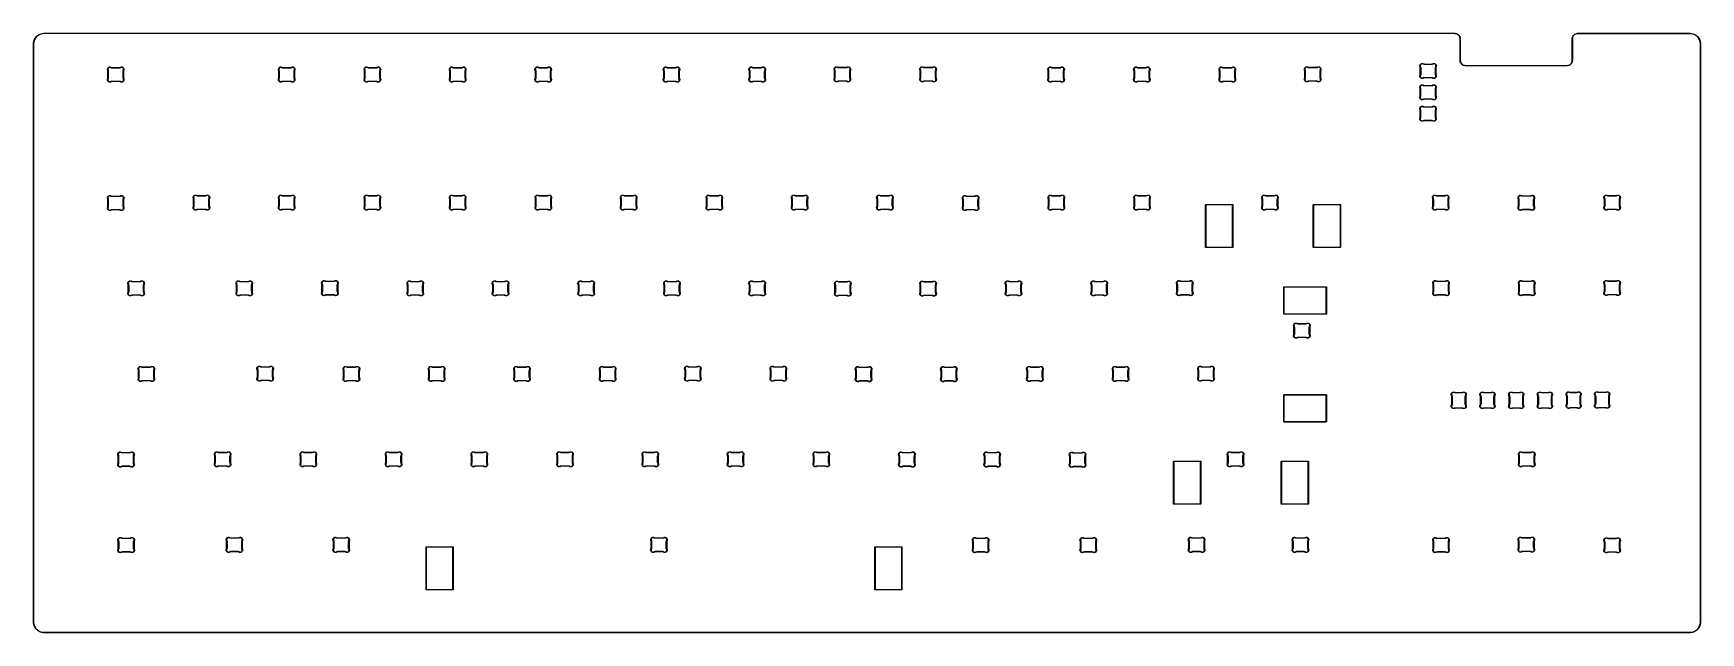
# Model space of a CAD drawing. Extents: x 0.7 to 15.4, y -6.2 to -0.9.
import ezdxf

# ---------------------------------------------------------------- set-up
doc = ezdxf.new("R2010")
doc.units = 0
doc.header["$MEASUREMENT"] = 0
doc.layers.add('BLACK', color=7, linetype='CONTINUOUS')

msp = doc.modelspace()

# ---------------------------------------------------------------- linework, layer by layer
at = {"layer": 'BLACK', "linetype": 'CONTINUOUS'}
for p, q in [((0.749, -1.031), (0.75, -1.02)), ((0.75, -1.02), (0.752, -1.009)), ((0.752, -1.014), (0.751, -1.026)), ((0.752, -1.009), (0.755, -0.998)), ((0.755, -1.004), (0.752, -1.014)), ((0.755, -0.998), (0.76, -0.987)), ((0.759, -0.993), (0.755, -1.004)), ((0.764, -0.983), (0.759, -0.993)), ((0.76, -0.987), (0.766, -0.977)), ((0.771, -0.974), (0.764, -0.983)), ((0.766, -0.977), (0.773, -0.968)), ((0.778, -0.965), (0.771, -0.974)), ((0.773, -0.968), (0.781, -0.96)), ((0.786, -0.958), (0.778, -0.965)), ((0.781, -0.96), (0.79, -0.953)), ((0.796, -0.952), (0.786, -0.958)), ((0.79, -0.953), (0.8, -0.947)), ((0.806, -0.946), (0.796, -0.952)), ((0.8, -0.947), (0.81, -0.943)), ((0.816, -0.942), (0.806, -0.946)), ((0.81, -0.943), (0.821, -0.939)), ((0.827, -0.94), (0.816, -0.942)), ((0.821, -0.939), (0.832, -0.937)), ((0.838, -0.938), (0.827, -0.94)), ((0.832, -0.937), (0.844, -0.936)), ((0.844, -0.938), (0.838, -0.938)), ((0.844, -0.936), (13.219, -0.937)), ((13.219, -0.938), (0.844, -0.938)), ((13.219, -0.937), (13.219, -0.937)), ((13.219, -0.937), (13.226, -0.937)), ((13.219, -0.938), (13.219, -0.938)), ((13.219, -0.938), (13.219, -0.938)), ((13.222, -0.938), (13.219, -0.938)), ((13.23, -0.939), (13.222, -0.938)), ((13.226, -0.937), (13.234, -0.938)), ((13.237, -0.941), (13.23, -0.939)), ((13.234, -0.938), (13.241, -0.941)), ((13.243, -0.945), (13.237, -0.941)), ((13.241, -0.941), (13.247, -0.945)), ((13.249, -0.949), (13.243, -0.945)), ((13.247, -0.945), (13.253, -0.95)), ((13.254, -0.954), (13.249, -0.949)), ((13.253, -0.95), (13.258, -0.956)), ((13.258, -0.96), (13.254, -0.954)), ((13.258, -0.956), (13.262, -0.962)), ((13.262, -0.966), (13.258, -0.96)), ((13.262, -0.962), (13.265, -0.969)), ((13.264, -0.973), (13.262, -0.966)), ((13.265, -0.981), (13.264, -0.973)), ((13.265, -0.969), (13.266, -0.977)), ((13.265, -0.984), (13.265, -0.981)), ((13.265, -1.172), (13.265, -0.984)), ((13.265, -0.984), (13.265, -0.984)), ((13.265, -0.984), (13.265, -0.984)), ((13.265, -0.984), (13.265, -0.984)), ((13.266, -0.977), (13.267, -0.984)), ((13.267, -0.984), (13.267, -0.984)), ((13.267, -0.984), (13.267, -0.984)), ((13.267, -0.984), (13.267, -0.984)), ((13.267, -0.984), (13.267, -0.984)), ((13.267, -0.984), (13.267, -1.172)), ((14.249, -0.984), (14.25, -0.977)), ((14.249, -1.172), (14.249, -0.984)), ((14.249, -0.984), (14.249, -0.984)), ((14.25, -0.977), (14.251, -0.97)), ((14.251, -0.97), (14.254, -0.963)), ((14.252, -0.972), (14.251, -0.98)), ((14.251, -0.98), (14.251, -0.984)), ((14.251, -0.984), (14.251, -0.984)), ((14.251, -0.984), (14.251, -0.984)), ((14.251, -0.984), (14.251, -1.172)), ((14.255, -0.965), (14.252, -0.972)), ((14.254, -0.963), (14.258, -0.956)), ((14.259, -0.958), (14.255, -0.965)), ((14.258, -0.956), (14.263, -0.951)), ((14.264, -0.952), (14.259, -0.958)), ((14.263, -0.951), (14.269, -0.946)), ((14.27, -0.947), (14.264, -0.952)), ((14.269, -0.946), (14.275, -0.942)), ((14.277, -0.943), (14.27, -0.947)), ((14.275, -0.942), (14.282, -0.939)), ((14.285, -0.94), (14.277, -0.943)), ((14.282, -0.939), (14.289, -0.937)), ((14.293, -0.938), (14.285, -0.94)), ((14.289, -0.937), (14.297, -0.937)), ((14.297, -0.938), (14.293, -0.938)), ((14.297, -0.937), (14.297, -0.937)), ((14.297, -0.937), (15.281, -0.937)), ((15.281, -0.938), (14.297, -0.938)), ((14.297, -0.938), (14.297, -0.938)), ((14.297, -0.938), (14.297, -0.938)), ((15.281, -0.937), (15.281, -0.937)), ((15.281, -0.937), (15.293, -0.937)), ((15.287, -0.938), (15.281, -0.938)), ((15.298, -0.94), (15.287, -0.938)), ((15.293, -0.937), (15.304, -0.939)), ((15.309, -0.943), (15.298, -0.94)), ((15.304, -0.939), (15.315, -0.943)), ((15.319, -0.947), (15.309, -0.943)), ((15.315, -0.943), (15.325, -0.947)), ((15.329, -0.952), (15.319, -0.947)), ((15.325, -0.947), (15.335, -0.953)), ((15.339, -0.958), (15.329, -0.952)), ((15.335, -0.953), (15.344, -0.96)), ((15.347, -0.966), (15.339, -0.958)), ((15.344, -0.96), (15.352, -0.968)), ((15.354, -0.974), (15.347, -0.966)), ((15.352, -0.968), (15.359, -0.977)), ((15.361, -0.983), (15.354, -0.974)), ((15.359, -0.977), (15.365, -0.987)), ((15.366, -0.993), (15.361, -0.983)), ((15.365, -0.987), (15.37, -0.998)), ((15.37, -1.004), (15.366, -0.993)), ((15.37, -0.998), (15.373, -1.009)), ((15.373, -1.014), (15.37, -1.004)), ((15.373, -1.009), (15.375, -1.02)), ((15.374, -1.026), (15.373, -1.014)), ((15.375, -1.02), (15.376, -1.031)), ((0.749, -6.094), (0.749, -1.031)), ((0.749, -1.031), (0.749, -1.031)), ((0.751, -1.026), (0.751, -1.031)), ((0.751, -1.031), (0.751, -1.031)), ((0.751, -1.031), (0.751, -6.094)), ((15.374, -1.031), (15.374, -1.026)), ((15.374, -6.094), (15.374, -1.031)), ((15.374, -1.031), (15.374, -1.031)), ((15.376, -1.031), (15.376, -1.031)), ((15.376, -1.031), (15.376, -6.094)), ((1.399, -1.251), (1.4, -1.246)), ((1.399, -1.257), (1.399, -1.251)), ((1.401, -1.262), (1.399, -1.257)), ((1.4, -1.246), (1.402, -1.241)), ((1.401, -1.263), (1.401, -1.262)), ((1.401, -1.262), (1.401, -1.262)), ((1.401, -1.262), (1.401, -1.262)), ((1.401, -1.262), (1.401, -1.262)), ((1.401, -1.262), (1.401, -1.262)), ((1.402, -1.266), (1.401, -1.263)), ((1.402, -1.241), (1.406, -1.237)), ((1.403, -1.249), (1.402, -1.254)), ((1.402, -1.254), (1.403, -1.258)), ((1.403, -1.268), (1.402, -1.266)), ((1.404, -1.245), (1.403, -1.249)), ((1.403, -1.258), (1.404, -1.26)), ((1.403, -1.27), (1.403, -1.268)), ((1.403, -1.325), (1.403, -1.27)), ((1.403, -1.27), (1.403, -1.27)), ((1.403, -1.27), (1.403, -1.27)), ((1.403, -1.27), (1.403, -1.27)), ((1.407, -1.241), (1.404, -1.245)), ((1.404, -1.26), (1.404, -1.26)), ((1.404, -1.26), (1.404, -1.26)), ((1.404, -1.26), (1.406, -1.263)), ((1.406, -1.237), (1.41, -1.233)), ((1.406, -1.263), (1.406, -1.266)), ((1.406, -1.266), (1.406, -1.27)), ((1.406, -1.27), (1.406, -1.27)), ((1.406, -1.27), (1.406, -1.325)), ((1.41, -1.238), (1.407, -1.241)), ((1.41, -1.233), (1.415, -1.231)), ((1.414, -1.236), (1.41, -1.238)), ((1.418, -1.235), (1.414, -1.236)), ((1.415, -1.231), (1.421, -1.231)), ((1.423, -1.235), (1.418, -1.235)), ((1.421, -1.231), (1.426, -1.232)), ((1.427, -1.236), (1.423, -1.235)), ((1.426, -1.232), (1.431, -1.234)), ((1.429, -1.237), (1.427, -1.236)), ((1.433, -1.239), (1.429, -1.237)), ((1.429, -1.237), (1.429, -1.237)), ((1.429, -1.237), (1.429, -1.237)), ((1.429, -1.237), (1.429, -1.237)), ((1.429, -1.237), (1.429, -1.237)), ((1.431, -1.234), (1.431, -1.234)), ((1.431, -1.234), (1.431, -1.234)), ((1.431, -1.234), (1.431, -1.234)), ((1.431, -1.234), (1.431, -1.234)), ((1.431, -1.234), (1.431, -1.234)), ((1.431, -1.234), (1.433, -1.235)), ((1.433, -1.235), (1.436, -1.236)), ((1.436, -1.24), (1.433, -1.239)), ((1.436, -1.236), (1.439, -1.236)), ((1.44, -1.24), (1.436, -1.24)), ((1.439, -1.236), (1.44, -1.236)), ((1.44, -1.236), (1.44, -1.236)), ((1.44, -1.236), (1.44, -1.236)), ((1.44, -1.236), (1.503, -1.236)), ((1.503, -1.24), (1.44, -1.24)), ((1.44, -1.24), (1.44, -1.24)), ((1.44, -1.24), (1.44, -1.24)), ((1.503, -1.236), (1.503, -1.236)), ((1.503, -1.236), (1.504, -1.236)), ((1.507, -1.24), (1.503, -1.24)), ((1.503, -1.24), (1.503, -1.24)), ((1.503, -1.24), (1.503, -1.24)), ((1.503, -1.24), (1.503, -1.24)), ((1.504, -1.236), (1.507, -1.236)), ((1.507, -1.236), (1.51, -1.235)), ((1.51, -1.239), (1.507, -1.24)), ((1.51, -1.235), (1.512, -1.234)), ((1.514, -1.237), (1.51, -1.239)), ((1.512, -1.234), (1.517, -1.232)), ((1.512, -1.234), (1.512, -1.234)), ((1.512, -1.234), (1.512, -1.234)), ((1.516, -1.236), (1.514, -1.237)), ((1.514, -1.237), (1.514, -1.237)), ((1.52, -1.235), (1.516, -1.236)), ((1.517, -1.232), (1.522, -1.231)), ((1.525, -1.235), (1.52, -1.235)), ((1.522, -1.231), (1.528, -1.231)), ((1.529, -1.236), (1.525, -1.235)), ((1.528, -1.231), (1.533, -1.233)), ((1.533, -1.238), (1.529, -1.236)), ((1.533, -1.233), (1.537, -1.237)), ((1.536, -1.241), (1.533, -1.238)), ((1.539, -1.245), (1.536, -1.241)), ((1.536, -1.27), (1.537, -1.266)), ((1.536, -1.325), (1.536, -1.27)), ((1.536, -1.27), (1.536, -1.27)), ((1.536, -1.27), (1.536, -1.27)), ((1.537, -1.237), (1.541, -1.241)), ((1.537, -1.263), (1.539, -1.26)), ((1.537, -1.266), (1.537, -1.263)), ((1.54, -1.249), (1.539, -1.245)), ((1.539, -1.26), (1.54, -1.258)), ((1.539, -1.26), (1.539, -1.26)), ((1.539, -1.26), (1.539, -1.26)), ((1.539, -1.26), (1.539, -1.26)), ((1.539, -1.26), (1.539, -1.26)), ((1.539, -1.26), (1.539, -1.26)), ((1.54, -1.254), (1.54, -1.249)), ((1.54, -1.258), (1.54, -1.254)), ((1.541, -1.266), (1.54, -1.268)), ((1.54, -1.268), (1.54, -1.27)), ((1.54, -1.27), (1.54, -1.325)), ((1.541, -1.241), (1.543, -1.246)), ((1.542, -1.263), (1.541, -1.266)), ((1.544, -1.257), (1.542, -1.262)), ((1.542, -1.262), (1.542, -1.262)), ((1.542, -1.262), (1.542, -1.262)), ((1.542, -1.262), (1.542, -1.262)), ((1.542, -1.262), (1.542, -1.262)), ((1.542, -1.262), (1.542, -1.263)), ((1.543, -1.246), (1.544, -1.251)), ((1.544, -1.251), (1.544, -1.257)), ((2.899, -1.251), (2.9, -1.246)), ((2.899, -1.257), (2.899, -1.251)), ((2.901, -1.262), (2.899, -1.257)), ((2.9, -1.246), (2.902, -1.241)), ((2.901, -1.263), (2.901, -1.262)), ((2.901, -1.262), (2.901, -1.262)), ((2.901, -1.262), (2.901, -1.262)), ((2.901, -1.262), (2.901, -1.262)), ((2.901, -1.262), (2.901, -1.262)), ((2.902, -1.266), (2.901, -1.263)), ((2.902, -1.241), (2.906, -1.237)), ((2.903, -1.249), (2.902, -1.254)), ((2.902, -1.254), (2.903, -1.258)), ((2.903, -1.268), (2.902, -1.266)), ((2.904, -1.245), (2.903, -1.249)), ((2.903, -1.258), (2.904, -1.26)), ((2.903, -1.27), (2.903, -1.268)), ((2.903, -1.325), (2.903, -1.27)), ((2.903, -1.27), (2.903, -1.27)), ((2.903, -1.27), (2.903, -1.27)), ((2.903, -1.27), (2.903, -1.27)), ((2.907, -1.241), (2.904, -1.245)), ((2.904, -1.26), (2.904, -1.26)), ((2.904, -1.26), (2.904, -1.26)), ((2.904, -1.26), (2.906, -1.263)), ((2.906, -1.237), (2.91, -1.233)), ((2.906, -1.263), (2.906, -1.266)), ((2.906, -1.266), (2.906, -1.27)), ((2.906, -1.27), (2.906, -1.27)), ((2.906, -1.27), (2.906, -1.325)), ((2.91, -1.238), (2.907, -1.241)), ((2.91, -1.233), (2.915, -1.231)), ((2.914, -1.236), (2.91, -1.238)), ((2.918, -1.235), (2.914, -1.236)), ((2.915, -1.231), (2.921, -1.231)), ((2.923, -1.235), (2.918, -1.235)), ((2.921, -1.231), (2.926, -1.232)), ((2.927, -1.236), (2.923, -1.235)), ((2.926, -1.232), (2.931, -1.234)), ((2.929, -1.237), (2.927, -1.236)), ((2.933, -1.239), (2.929, -1.237)), ((2.929, -1.237), (2.929, -1.237)), ((2.929, -1.237), (2.929, -1.237)), ((2.929, -1.237), (2.929, -1.237)), ((2.929, -1.237), (2.929, -1.237)), ((2.931, -1.234), (2.931, -1.234)), ((2.931, -1.234), (2.931, -1.234)), ((2.931, -1.234), (2.931, -1.234)), ((2.931, -1.234), (2.931, -1.234)), ((2.931, -1.234), (2.931, -1.234)), ((2.931, -1.234), (2.933, -1.235)), ((2.933, -1.235), (2.936, -1.236)), ((2.936, -1.24), (2.933, -1.239)), ((2.936, -1.236), (2.939, -1.236)), ((2.94, -1.24), (2.936, -1.24)), ((2.939, -1.236), (2.94, -1.236)), ((2.94, -1.236), (2.94, -1.236)), ((2.94, -1.236), (2.94, -1.236)), ((2.94, -1.236), (3.003, -1.236)), ((3.003, -1.24), (2.94, -1.24)), ((2.94, -1.24), (2.94, -1.24)), ((2.94, -1.24), (2.94, -1.24)), ((3.003, -1.236), (3.003, -1.236)), ((3.003, -1.236), (3.004, -1.236)), ((3.007, -1.24), (3.003, -1.24)), ((3.003, -1.24), (3.003, -1.24)), ((3.003, -1.24), (3.003, -1.24)), ((3.003, -1.24), (3.003, -1.24)), ((3.004, -1.236), (3.007, -1.236)), ((3.007, -1.236), (3.01, -1.235)), ((3.01, -1.239), (3.007, -1.24)), ((3.01, -1.235), (3.012, -1.234)), ((3.014, -1.237), (3.01, -1.239)), ((3.012, -1.234), (3.017, -1.232)), ((3.012, -1.234), (3.012, -1.234)), ((3.012, -1.234), (3.012, -1.234)), ((3.016, -1.236), (3.014, -1.237)), ((3.014, -1.237), (3.014, -1.237)), ((3.02, -1.235), (3.016, -1.236)), ((3.017, -1.232), (3.022, -1.231)), ((3.025, -1.235), (3.02, -1.235)), ((3.022, -1.231), (3.028, -1.231)), ((3.029, -1.236), (3.025, -1.235)), ((3.028, -1.231), (3.033, -1.233)), ((3.033, -1.238), (3.029, -1.236)), ((3.033, -1.233), (3.037, -1.237)), ((3.036, -1.241), (3.033, -1.238)), ((3.039, -1.245), (3.036, -1.241)), ((3.036, -1.27), (3.037, -1.266)), ((3.036, -1.325), (3.036, -1.27)), ((3.036, -1.27), (3.036, -1.27)), ((3.036, -1.27), (3.036, -1.27)), ((3.037, -1.237), (3.041, -1.241)), ((3.037, -1.263), (3.039, -1.26)), ((3.037, -1.266), (3.037, -1.263)), ((3.04, -1.249), (3.039, -1.245)), ((3.039, -1.26), (3.04, -1.258)), ((3.039, -1.26), (3.039, -1.26)), ((3.039, -1.26), (3.039, -1.26)), ((3.039, -1.26), (3.039, -1.26)), ((3.039, -1.26), (3.039, -1.26)), ((3.039, -1.26), (3.039, -1.26)), ((3.04, -1.254), (3.04, -1.249)), ((3.04, -1.258), (3.04, -1.254)), ((3.041, -1.266), (3.04, -1.268)), ((3.04, -1.268), (3.04, -1.27)), ((3.04, -1.27), (3.04, -1.325)), ((3.041, -1.241), (3.043, -1.246)), ((3.042, -1.263), (3.041, -1.266)), ((3.044, -1.257), (3.042, -1.262)), ((3.042, -1.262), (3.042, -1.262)), ((3.042, -1.262), (3.042, -1.262)), ((3.042, -1.262), (3.042, -1.262)), ((3.042, -1.262), (3.042, -1.262)), ((3.042, -1.262), (3.042, -1.263)), ((3.043, -1.246), (3.044, -1.251)), ((3.044, -1.251), (3.044, -1.257)), ((3.651, -1.251), (3.652, -1.246)), ((3.651, -1.257), (3.651, -1.251)), ((3.653, -1.262), (3.651, -1.257)), ((3.652, -1.246), (3.654, -1.241)), ((3.653, -1.263), (3.653, -1.262)), ((3.653, -1.262), (3.653, -1.262)), ((3.653, -1.262), (3.653, -1.262)), ((3.653, -1.262), (3.653, -1.262)), ((3.653, -1.262), (3.653, -1.262)), ((3.654, -1.266), (3.653, -1.263)), ((3.654, -1.241), (3.658, -1.237)), ((3.655, -1.249), (3.654, -1.254)), ((3.654, -1.254), (3.655, -1.258)), ((3.655, -1.268), (3.654, -1.266)), ((3.656, -1.245), (3.655, -1.249)), ((3.655, -1.258), (3.656, -1.26)), ((3.655, -1.27), (3.655, -1.268)), ((3.655, -1.325), (3.655, -1.27)), ((3.655, -1.27), (3.655, -1.27)), ((3.655, -1.27), (3.655, -1.27)), ((3.655, -1.27), (3.655, -1.27)), ((3.659, -1.241), (3.656, -1.245)), ((3.656, -1.26), (3.656, -1.26)), ((3.656, -1.26), (3.656, -1.26)), ((3.656, -1.26), (3.658, -1.263)), ((3.658, -1.237), (3.662, -1.233)), ((3.658, -1.263), (3.658, -1.266)), ((3.658, -1.266), (3.658, -1.27)), ((3.658, -1.27), (3.658, -1.27)), ((3.658, -1.27), (3.658, -1.325)), ((3.662, -1.238), (3.659, -1.241)), ((3.662, -1.233), (3.667, -1.231)), ((3.666, -1.236), (3.662, -1.238)), ((3.67, -1.235), (3.666, -1.236)), ((3.667, -1.231), (3.673, -1.231)), ((3.675, -1.235), (3.67, -1.235)), ((3.673, -1.231), (3.678, -1.232)), ((3.679, -1.236), (3.675, -1.235)), ((3.678, -1.232), (3.683, -1.234)), ((3.681, -1.237), (3.679, -1.236)), ((3.685, -1.239), (3.681, -1.237)), ((3.681, -1.237), (3.681, -1.237)), ((3.681, -1.237), (3.681, -1.237)), ((3.681, -1.237), (3.681, -1.237)), ((3.681, -1.237), (3.681, -1.237)), ((3.683, -1.234), (3.683, -1.234)), ((3.683, -1.234), (3.683, -1.234)), ((3.683, -1.234), (3.683, -1.234)), ((3.683, -1.234), (3.683, -1.234)), ((3.683, -1.234), (3.683, -1.234)), ((3.683, -1.234), (3.685, -1.235)), ((3.685, -1.235), (3.687, -1.236)), ((3.688, -1.24), (3.685, -1.239)), ((3.687, -1.236), (3.691, -1.236)), ((3.692, -1.24), (3.688, -1.24)), ((3.691, -1.236), (3.692, -1.236)), ((3.692, -1.236), (3.692, -1.236)), ((3.692, -1.236), (3.692, -1.236)), ((3.692, -1.236), (3.755, -1.236)), ((3.755, -1.24), (3.692, -1.24)), ((3.692, -1.24), (3.692, -1.24)), ((3.692, -1.24), (3.692, -1.24)), ((3.755, -1.236), (3.755, -1.236)), ((3.755, -1.236), (3.756, -1.236)), ((3.759, -1.24), (3.755, -1.24)), ((3.755, -1.24), (3.755, -1.24)), ((3.755, -1.24), (3.755, -1.24)), ((3.755, -1.24), (3.755, -1.24)), ((3.756, -1.236), (3.759, -1.236)), ((3.759, -1.236), (3.762, -1.235)), ((3.762, -1.239), (3.759, -1.24)), ((3.762, -1.235), (3.764, -1.234)), ((3.766, -1.237), (3.762, -1.239)), ((3.764, -1.234), (3.769, -1.232)), ((3.764, -1.234), (3.764, -1.234)), ((3.764, -1.234), (3.764, -1.234)), ((3.768, -1.236), (3.766, -1.237)), ((3.766, -1.237), (3.766, -1.237)), ((3.772, -1.235), (3.768, -1.236)), ((3.769, -1.232), (3.774, -1.231)), ((3.776, -1.235), (3.772, -1.235)), ((3.774, -1.231), (3.78, -1.231)), ((3.781, -1.236), (3.776, -1.235)), ((3.78, -1.231), (3.785, -1.233)), ((3.785, -1.238), (3.781, -1.236)), ((3.785, -1.233), (3.789, -1.237)), ((3.788, -1.241), (3.785, -1.238)), ((3.791, -1.245), (3.788, -1.241)), ((3.788, -1.27), (3.789, -1.266)), ((3.788, -1.325), (3.788, -1.27)), ((3.788, -1.27), (3.788, -1.27)), ((3.788, -1.27), (3.788, -1.27)), ((3.789, -1.237), (3.793, -1.241)), ((3.789, -1.263), (3.791, -1.26)), ((3.789, -1.266), (3.789, -1.263)), ((3.792, -1.249), (3.791, -1.245)), ((3.791, -1.26), (3.792, -1.258)), ((3.791, -1.26), (3.791, -1.26)), ((3.791, -1.26), (3.791, -1.26)), ((3.791, -1.26), (3.791, -1.26)), ((3.791, -1.26), (3.791, -1.26)), ((3.791, -1.26), (3.791, -1.26)), ((3.792, -1.254), (3.792, -1.249)), ((3.792, -1.258), (3.792, -1.254)), ((3.793, -1.266), (3.792, -1.268)), ((3.792, -1.268), (3.792, -1.27)), ((3.792, -1.27), (3.792, -1.325)), ((3.793, -1.241), (3.795, -1.246)), ((3.794, -1.263), (3.793, -1.266)), ((3.796, -1.257), (3.794, -1.262)), ((3.794, -1.262), (3.794, -1.262)), ((3.794, -1.262), (3.794, -1.262)), ((3.794, -1.262), (3.794, -1.262)), ((3.794, -1.262), (3.794, -1.262)), ((3.794, -1.262), (3.794, -1.263)), ((3.795, -1.246), (3.796, -1.251)), ((3.796, -1.251), (3.796, -1.257)), ((4.399, -1.251), (4.4, -1.246)), ((4.399, -1.257), (4.399, -1.251)), ((4.401, -1.262), (4.399, -1.257)), ((4.4, -1.246), (4.402, -1.241)), ((4.401, -1.263), (4.401, -1.262)), ((4.401, -1.262), (4.401, -1.262)), ((4.401, -1.262), (4.401, -1.262)), ((4.401, -1.262), (4.401, -1.262)), ((4.401, -1.262), (4.401, -1.262)), ((4.402, -1.266), (4.401, -1.263)), ((4.402, -1.241), (4.406, -1.237)), ((4.403, -1.249), (4.402, -1.254)), ((4.402, -1.254), (4.403, -1.258)), ((4.403, -1.268), (4.402, -1.266)), ((4.404, -1.245), (4.403, -1.249)), ((4.403, -1.258), (4.404, -1.26)), ((4.403, -1.27), (4.403, -1.268)), ((4.403, -1.325), (4.403, -1.27)), ((4.403, -1.27), (4.403, -1.27)), ((4.403, -1.27), (4.403, -1.27)), ((4.403, -1.27), (4.403, -1.27)), ((4.407, -1.241), (4.404, -1.245)), ((4.404, -1.26), (4.404, -1.26)), ((4.404, -1.26), (4.404, -1.26)), ((4.404, -1.26), (4.406, -1.263)), ((4.406, -1.237), (4.41, -1.233)), ((4.406, -1.263), (4.406, -1.266)), ((4.406, -1.266), (4.406, -1.27)), ((4.406, -1.27), (4.406, -1.27)), ((4.406, -1.27), (4.406, -1.325)), ((4.41, -1.238), (4.407, -1.241)), ((4.41, -1.233), (4.415, -1.231)), ((4.414, -1.236), (4.41, -1.238)), ((4.418, -1.235), (4.414, -1.236)), ((4.415, -1.231), (4.421, -1.231)), ((4.423, -1.235), (4.418, -1.235)), ((4.421, -1.231), (4.426, -1.232)), ((4.427, -1.236), (4.423, -1.235)), ((4.426, -1.232), (4.431, -1.234)), ((4.429, -1.237), (4.427, -1.236)), ((4.433, -1.239), (4.429, -1.237)), ((4.429, -1.237), (4.429, -1.237)), ((4.429, -1.237), (4.429, -1.237)), ((4.429, -1.237), (4.429, -1.237)), ((4.429, -1.237), (4.429, -1.237)), ((4.431, -1.234), (4.431, -1.234)), ((4.431, -1.234), (4.431, -1.234)), ((4.431, -1.234), (4.431, -1.234)), ((4.431, -1.234), (4.431, -1.234)), ((4.431, -1.234), (4.431, -1.234)), ((4.431, -1.234), (4.433, -1.235)), ((4.433, -1.235), (4.436, -1.236)), ((4.436, -1.24), (4.433, -1.239)), ((4.436, -1.236), (4.439, -1.236)), ((4.44, -1.24), (4.436, -1.24)), ((4.439, -1.236), (4.44, -1.236)), ((4.44, -1.236), (4.44, -1.236)), ((4.44, -1.236), (4.44, -1.236)), ((4.44, -1.236), (4.503, -1.236)), ((4.503, -1.24), (4.44, -1.24)), ((4.44, -1.24), (4.44, -1.24)), ((4.44, -1.24), (4.44, -1.24)), ((4.503, -1.236), (4.503, -1.236)), ((4.503, -1.236), (4.504, -1.236)), ((4.507, -1.24), (4.503, -1.24)), ((4.503, -1.24), (4.503, -1.24)), ((4.503, -1.24), (4.503, -1.24)), ((4.503, -1.24), (4.503, -1.24)), ((4.504, -1.236), (4.507, -1.236)), ((4.507, -1.236), (4.51, -1.235)), ((4.51, -1.239), (4.507, -1.24)), ((4.51, -1.235), (4.512, -1.234)), ((4.514, -1.237), (4.51, -1.239)), ((4.512, -1.234), (4.517, -1.232)), ((4.512, -1.234), (4.512, -1.234)), ((4.512, -1.234), (4.512, -1.234)), ((4.516, -1.236), (4.514, -1.237)), ((4.514, -1.237), (4.514, -1.237)), ((4.52, -1.235), (4.516, -1.236)), ((4.517, -1.232), (4.522, -1.231)), ((4.525, -1.235), (4.52, -1.235)), ((4.522, -1.231), (4.528, -1.231)), ((4.529, -1.236), (4.525, -1.235)), ((4.528, -1.231), (4.533, -1.233)), ((4.533, -1.238), (4.529, -1.236)), ((4.533, -1.233), (4.537, -1.237)), ((4.536, -1.241), (4.533, -1.238)), ((4.539, -1.245), (4.536, -1.241)), ((4.536, -1.27), (4.537, -1.266)), ((4.536, -1.325), (4.536, -1.27)), ((4.536, -1.27), (4.536, -1.27)), ((4.536, -1.27), (4.536, -1.27)), ((4.537, -1.237), (4.541, -1.241)), ((4.537, -1.263), (4.539, -1.26)), ((4.537, -1.266), (4.537, -1.263)), ((4.54, -1.249), (4.539, -1.245)), ((4.539, -1.26), (4.54, -1.258)), ((4.539, -1.26), (4.539, -1.26)), ((4.539, -1.26), (4.539, -1.26)), ((4.539, -1.26), (4.539, -1.26)), ((4.539, -1.26), (4.539, -1.26)), ((4.539, -1.26), (4.539, -1.26)), ((4.54, -1.254), (4.54, -1.249)), ((4.54, -1.258), (4.54, -1.254)), ((4.541, -1.266), (4.54, -1.268)), ((4.54, -1.268), (4.54, -1.27)), ((4.54, -1.27), (4.54, -1.325)), ((4.541, -1.241), (4.543, -1.246)), ((4.542, -1.263), (4.541, -1.266)), ((4.544, -1.257), (4.542, -1.262)), ((4.542, -1.262), (4.542, -1.262)), ((4.542, -1.262), (4.542, -1.262)), ((4.542, -1.262), (4.542, -1.262)), ((4.542, -1.262), (4.542, -1.262)), ((4.542, -1.262), (4.542, -1.263)), ((4.543, -1.246), (4.544, -1.251)), ((4.544, -1.251), (4.544, -1.257)), ((5.149, -1.251), (5.15, -1.246)), ((5.149, -1.257), (5.149, -1.251)), ((5.151, -1.262), (5.149, -1.257)), ((5.15, -1.246), (5.152, -1.241)), ((5.151, -1.263), (5.151, -1.262)), ((5.151, -1.262), (5.151, -1.262)), ((5.151, -1.262), (5.151, -1.262)), ((5.151, -1.262), (5.151, -1.262)), ((5.151, -1.262), (5.151, -1.262)), ((5.152, -1.266), (5.151, -1.263)), ((5.152, -1.241), (5.156, -1.237)), ((5.153, -1.249), (5.152, -1.254)), ((5.152, -1.254), (5.153, -1.258)), ((5.153, -1.268), (5.152, -1.266)), ((5.154, -1.245), (5.153, -1.249)), ((5.153, -1.258), (5.154, -1.26)), ((5.153, -1.27), (5.153, -1.268)), ((5.153, -1.325), (5.153, -1.27)), ((5.153, -1.27), (5.153, -1.27)), ((5.153, -1.27), (5.153, -1.27)), ((5.153, -1.27), (5.153, -1.27)), ((5.157, -1.241), (5.154, -1.245)), ((5.154, -1.26), (5.154, -1.26)), ((5.154, -1.26), (5.154, -1.26)), ((5.154, -1.26), (5.156, -1.263)), ((5.156, -1.237), (5.16, -1.233)), ((5.156, -1.263), (5.156, -1.266)), ((5.156, -1.266), (5.156, -1.27)), ((5.156, -1.27), (5.156, -1.27)), ((5.156, -1.27), (5.156, -1.325)), ((5.16, -1.238), (5.157, -1.241)), ((5.16, -1.233), (5.165, -1.231)), ((5.164, -1.236), (5.16, -1.238)), ((5.168, -1.235), (5.164, -1.236)), ((5.165, -1.231), (5.171, -1.231)), ((5.173, -1.235), (5.168, -1.235)), ((5.171, -1.231), (5.176, -1.232)), ((5.177, -1.236), (5.173, -1.235)), ((5.176, -1.232), (5.181, -1.234)), ((5.179, -1.237), (5.177, -1.236)), ((5.183, -1.239), (5.179, -1.237)), ((5.179, -1.237), (5.179, -1.237)), ((5.179, -1.237), (5.179, -1.237)), ((5.179, -1.237), (5.179, -1.237)), ((5.179, -1.237), (5.179, -1.237)), ((5.181, -1.234), (5.181, -1.234)), ((5.181, -1.234), (5.181, -1.234)), ((5.181, -1.234), (5.181, -1.234)), ((5.181, -1.234), (5.181, -1.234)), ((5.181, -1.234), (5.181, -1.234)), ((5.181, -1.234), (5.183, -1.235)), ((5.183, -1.235), (5.186, -1.236)), ((5.186, -1.24), (5.183, -1.239)), ((5.186, -1.236), (5.189, -1.236)), ((5.19, -1.24), (5.186, -1.24)), ((5.189, -1.236), (5.19, -1.236)), ((5.19, -1.236), (5.19, -1.236)), ((5.19, -1.236), (5.19, -1.236)), ((5.19, -1.236), (5.253, -1.236)), ((5.253, -1.24), (5.19, -1.24)), ((5.19, -1.24), (5.19, -1.24)), ((5.19, -1.24), (5.19, -1.24)), ((5.253, -1.236), (5.253, -1.236)), ((5.253, -1.236), (5.254, -1.236)), ((5.257, -1.24), (5.253, -1.24)), ((5.253, -1.24), (5.253, -1.24)), ((5.253, -1.24), (5.253, -1.24)), ((5.253, -1.24), (5.253, -1.24)), ((5.254, -1.236), (5.257, -1.236)), ((5.257, -1.236), (5.26, -1.235)), ((5.26, -1.239), (5.257, -1.24)), ((5.26, -1.235), (5.262, -1.234)), ((5.264, -1.237), (5.26, -1.239)), ((5.262, -1.234), (5.267, -1.232)), ((5.262, -1.234), (5.262, -1.234)), ((5.262, -1.234), (5.262, -1.234)), ((5.266, -1.236), (5.264, -1.237)), ((5.264, -1.237), (5.264, -1.237)), ((5.27, -1.235), (5.266, -1.236)), ((5.267, -1.232), (5.272, -1.231)), ((5.275, -1.235), (5.27, -1.235)), ((5.272, -1.231), (5.278, -1.231)), ((5.279, -1.236), (5.275, -1.235)), ((5.278, -1.231), (5.283, -1.233)), ((5.283, -1.238), (5.279, -1.236)), ((5.283, -1.233), (5.287, -1.237)), ((5.286, -1.241), (5.283, -1.238)), ((5.289, -1.245), (5.286, -1.241)), ((5.286, -1.27), (5.287, -1.266)), ((5.286, -1.325), (5.286, -1.27)), ((5.286, -1.27), (5.286, -1.27)), ((5.286, -1.27), (5.286, -1.27)), ((5.287, -1.237), (5.291, -1.241)), ((5.287, -1.263), (5.289, -1.26)), ((5.287, -1.266), (5.287, -1.263)), ((5.29, -1.249), (5.289, -1.245)), ((5.289, -1.26), (5.29, -1.258)), ((5.289, -1.26), (5.289, -1.26)), ((5.289, -1.26), (5.289, -1.26)), ((5.289, -1.26), (5.289, -1.26)), ((5.289, -1.26), (5.289, -1.26)), ((5.289, -1.26), (5.289, -1.26)), ((5.29, -1.254), (5.29, -1.249)), ((5.29, -1.258), (5.29, -1.254)), ((5.291, -1.266), (5.29, -1.268)), ((5.29, -1.268), (5.29, -1.27)), ((5.29, -1.27), (5.29, -1.325)), ((5.291, -1.241), (5.293, -1.246)), ((5.292, -1.263), (5.291, -1.266)), ((5.294, -1.257), (5.292, -1.262)), ((5.292, -1.262), (5.292, -1.262)), ((5.292, -1.262), (5.292, -1.262)), ((5.292, -1.262), (5.292, -1.262)), ((5.292, -1.262), (5.292, -1.262)), ((5.292, -1.262), (5.292, -1.263)), ((5.293, -1.246), (5.294, -1.251)), ((5.294, -1.251), (5.294, -1.257)), ((6.275, -1.251), (6.276, -1.246)), ((6.275, -1.257), (6.275, -1.251)), ((6.277, -1.262), (6.275, -1.257)), ((6.276, -1.246), (6.278, -1.241)), ((6.277, -1.263), (6.277, -1.262)), ((6.277, -1.262), (6.277, -1.262)), ((6.277, -1.262), (6.277, -1.262)), ((6.277, -1.262), (6.277, -1.262)), ((6.277, -1.262), (6.277, -1.262)), ((6.278, -1.266), (6.277, -1.263)), ((6.278, -1.241), (6.282, -1.237)), ((6.279, -1.249), (6.278, -1.254)), ((6.278, -1.254), (6.279, -1.258)), ((6.279, -1.268), (6.278, -1.266)), ((6.28, -1.245), (6.279, -1.249)), ((6.279, -1.258), (6.28, -1.26)), ((6.279, -1.27), (6.279, -1.268)), ((6.279, -1.325), (6.279, -1.27)), ((6.279, -1.27), (6.279, -1.27)), ((6.279, -1.27), (6.279, -1.27)), ((6.279, -1.27), (6.279, -1.27)), ((6.283, -1.241), (6.28, -1.245)), ((6.28, -1.26), (6.28, -1.26)), ((6.28, -1.26), (6.28, -1.26)), ((6.28, -1.26), (6.282, -1.263)), ((6.282, -1.237), (6.286, -1.233)), ((6.282, -1.263), (6.282, -1.266)), ((6.282, -1.266), (6.282, -1.27)), ((6.282, -1.27), (6.282, -1.27)), ((6.282, -1.27), (6.282, -1.325)), ((6.286, -1.238), (6.283, -1.241)), ((6.286, -1.233), (6.291, -1.231)), ((6.29, -1.236), (6.286, -1.238)), ((6.294, -1.235), (6.29, -1.236)), ((6.291, -1.231), (6.297, -1.231)), ((6.299, -1.235), (6.294, -1.235)), ((6.297, -1.231), (6.302, -1.232)), ((6.303, -1.236), (6.299, -1.235)), ((6.302, -1.232), (6.307, -1.234)), ((6.305, -1.237), (6.303, -1.236)), ((6.309, -1.239), (6.305, -1.237)), ((6.305, -1.237), (6.305, -1.237)), ((6.305, -1.237), (6.305, -1.237)), ((6.305, -1.237), (6.305, -1.237)), ((6.305, -1.237), (6.305, -1.237)), ((6.307, -1.234), (6.307, -1.234)), ((6.307, -1.234), (6.307, -1.234)), ((6.307, -1.234), (6.307, -1.234)), ((6.307, -1.234), (6.307, -1.234)), ((6.307, -1.234), (6.307, -1.234)), ((6.307, -1.234), (6.309, -1.235)), ((6.309, -1.235), (6.312, -1.236)), ((6.312, -1.24), (6.309, -1.239)), ((6.312, -1.236), (6.315, -1.236)), ((6.316, -1.24), (6.312, -1.24)), ((6.315, -1.236), (6.316, -1.236)), ((6.316, -1.236), (6.316, -1.236)), ((6.316, -1.236), (6.316, -1.236)), ((6.316, -1.236), (6.379, -1.236)), ((6.379, -1.24), (6.316, -1.24)), ((6.316, -1.24), (6.316, -1.24)), ((6.316, -1.24), (6.316, -1.24)), ((6.379, -1.236), (6.379, -1.236)), ((6.379, -1.236), (6.38, -1.236)), ((6.383, -1.24), (6.379, -1.24)), ((6.379, -1.24), (6.379, -1.24)), ((6.379, -1.24), (6.379, -1.24)), ((6.379, -1.24), (6.379, -1.24)), ((6.38, -1.236), (6.383, -1.236)), ((6.383, -1.236), (6.386, -1.235)), ((6.386, -1.239), (6.383, -1.24)), ((6.386, -1.235), (6.388, -1.234)), ((6.39, -1.237), (6.386, -1.239)), ((6.388, -1.234), (6.393, -1.232)), ((6.388, -1.234), (6.388, -1.234)), ((6.388, -1.234), (6.388, -1.234)), ((6.392, -1.236), (6.39, -1.237)), ((6.39, -1.237), (6.39, -1.237)), ((6.396, -1.235), (6.392, -1.236)), ((6.393, -1.232), (6.398, -1.231)), ((6.401, -1.235), (6.396, -1.235)), ((6.398, -1.231), (6.404, -1.231)), ((6.405, -1.236), (6.401, -1.235)), ((6.404, -1.231), (6.409, -1.233)), ((6.409, -1.238), (6.405, -1.236)), ((6.409, -1.233), (6.413, -1.237)), ((6.412, -1.241), (6.409, -1.238)), ((6.415, -1.245), (6.412, -1.241)), ((6.412, -1.27), (6.413, -1.266)), ((6.412, -1.325), (6.412, -1.27)), ((6.412, -1.27), (6.412, -1.27)), ((6.412, -1.27), (6.412, -1.27)), ((6.413, -1.237), (6.417, -1.241)), ((6.413, -1.263), (6.415, -1.26)), ((6.413, -1.266), (6.413, -1.263)), ((6.416, -1.249), (6.415, -1.245)), ((6.415, -1.26), (6.416, -1.258)), ((6.415, -1.26), (6.415, -1.26)), ((6.415, -1.26), (6.415, -1.26)), ((6.415, -1.26), (6.415, -1.26)), ((6.415, -1.26), (6.415, -1.26)), ((6.415, -1.26), (6.415, -1.26)), ((6.416, -1.254), (6.416, -1.249)), ((6.416, -1.258), (6.416, -1.254)), ((6.417, -1.266), (6.416, -1.268)), ((6.416, -1.268), (6.416, -1.27)), ((6.416, -1.27), (6.416, -1.325)), ((6.417, -1.241), (6.419, -1.246)), ((6.418, -1.263), (6.417, -1.266)), ((6.42, -1.257), (6.418, -1.262)), ((6.418, -1.262), (6.418, -1.262)), ((6.418, -1.262), (6.418, -1.262)), ((6.418, -1.262), (6.418, -1.262)), ((6.418, -1.262), (6.418, -1.262)), ((6.418, -1.262), (6.418, -1.263)), ((6.419, -1.246), (6.42, -1.251)), ((6.42, -1.251), (6.42, -1.257)), ((7.027, -1.251), (7.028, -1.246)), ((7.027, -1.257), (7.027, -1.251)), ((7.029, -1.262), (7.027, -1.257)), ((7.028, -1.246), (7.03, -1.241)), ((7.029, -1.263), (7.029, -1.262)), ((7.029, -1.262), (7.029, -1.262)), ((7.029, -1.262), (7.029, -1.262)), ((7.029, -1.262), (7.029, -1.262)), ((7.029, -1.262), (7.029, -1.262)), ((7.03, -1.266), (7.029, -1.263)), ((7.03, -1.241), (7.034, -1.237)), ((7.031, -1.249), (7.03, -1.254)), ((7.03, -1.254), (7.031, -1.258)), ((7.031, -1.268), (7.03, -1.266)), ((7.032, -1.245), (7.031, -1.249)), ((7.031, -1.258), (7.032, -1.26)), ((7.031, -1.27), (7.031, -1.268)), ((7.031, -1.325), (7.031, -1.27)), ((7.031, -1.27), (7.031, -1.27)), ((7.031, -1.27), (7.031, -1.27)), ((7.031, -1.27), (7.031, -1.27)), ((7.035, -1.241), (7.032, -1.245)), ((7.032, -1.26), (7.032, -1.26)), ((7.032, -1.26), (7.032, -1.26)), ((7.032, -1.26), (7.033, -1.263)), ((7.033, -1.263), (7.034, -1.266)), ((7.034, -1.237), (7.038, -1.233)), ((7.034, -1.266), (7.034, -1.27)), ((7.034, -1.27), (7.034, -1.27)), ((7.034, -1.27), (7.034, -1.325)), ((7.038, -1.238), (7.035, -1.241)), ((7.038, -1.233), (7.043, -1.231)), ((7.042, -1.236), (7.038, -1.238)), ((7.046, -1.235), (7.042, -1.236)), ((7.043, -1.231), (7.049, -1.231)), ((7.051, -1.235), (7.046, -1.235)), ((7.049, -1.231), (7.054, -1.232)), ((7.055, -1.236), (7.051, -1.235)), ((7.054, -1.232), (7.059, -1.234)), ((7.057, -1.237), (7.055, -1.236)), ((7.061, -1.239), (7.057, -1.237)), ((7.057, -1.237), (7.057, -1.237)), ((7.057, -1.237), (7.057, -1.237)), ((7.057, -1.237), (7.057, -1.237)), ((7.057, -1.237), (7.057, -1.237)), ((7.059, -1.234), (7.059, -1.234)), ((7.059, -1.234), (7.059, -1.234)), ((7.059, -1.234), (7.059, -1.234)), ((7.059, -1.234), (7.059, -1.234)), ((7.059, -1.234), (7.059, -1.234)), ((7.059, -1.234), (7.061, -1.235)), ((7.061, -1.235), (7.063, -1.236)), ((7.064, -1.24), (7.061, -1.239)), ((7.063, -1.236), (7.067, -1.236)), ((7.068, -1.24), (7.064, -1.24)), ((7.067, -1.236), (7.068, -1.236)), ((7.068, -1.236), (7.068, -1.236)), ((7.068, -1.236), (7.068, -1.236)), ((7.068, -1.236), (7.131, -1.236)), ((7.131, -1.24), (7.068, -1.24)), ((7.068, -1.24), (7.068, -1.24)), ((7.068, -1.24), (7.068, -1.24)), ((7.131, -1.236), (7.131, -1.236)), ((7.131, -1.236), (7.132, -1.236)), ((7.134, -1.24), (7.131, -1.24)), ((7.131, -1.24), (7.131, -1.24)), ((7.131, -1.24), (7.131, -1.24)), ((7.131, -1.24), (7.131, -1.24)), ((7.132, -1.236), (7.135, -1.236)), ((7.138, -1.239), (7.134, -1.24)), ((7.135, -1.236), (7.138, -1.235)), ((7.138, -1.235), (7.14, -1.234)), ((7.142, -1.237), (7.138, -1.239)), ((7.14, -1.234), (7.145, -1.232)), ((7.14, -1.234), (7.14, -1.234)), ((7.14, -1.234), (7.14, -1.234)), ((7.144, -1.236), (7.142, -1.237)), ((7.142, -1.237), (7.142, -1.237)), ((7.148, -1.235), (7.144, -1.236)), ((7.145, -1.232), (7.15, -1.231)), ((7.152, -1.235), (7.148, -1.235)), ((7.15, -1.231), (7.156, -1.231)), ((7.157, -1.236), (7.152, -1.235)), ((7.156, -1.231), (7.161, -1.233)), ((7.161, -1.238), (7.157, -1.236)), ((7.161, -1.233), (7.165, -1.237)), ((7.164, -1.241), (7.161, -1.238)), ((7.167, -1.245), (7.164, -1.241)), ((7.164, -1.27), (7.165, -1.266)), ((7.164, -1.325), (7.164, -1.27)), ((7.164, -1.27), (7.164, -1.27)), ((7.164, -1.27), (7.164, -1.27)), ((7.165, -1.237), (7.169, -1.241)), ((7.165, -1.263), (7.167, -1.26)), ((7.165, -1.266), (7.165, -1.263)), ((7.168, -1.249), (7.167, -1.245)), ((7.167, -1.258), (7.168, -1.254)), ((7.167, -1.26), (7.167, -1.258)), ((7.167, -1.26), (7.167, -1.26)), ((7.167, -1.26), (7.167, -1.26)), ((7.167, -1.26), (7.167, -1.26)), ((7.167, -1.26), (7.167, -1.26)), ((7.167, -1.26), (7.167, -1.26)), ((7.168, -1.254), (7.168, -1.249)), ((7.169, -1.266), (7.168, -1.268)), ((7.168, -1.268), (7.168, -1.27)), ((7.168, -1.27), (7.168, -1.325)), ((7.169, -1.241), (7.171, -1.246)), ((7.17, -1.262), (7.169, -1.263)), ((7.169, -1.263), (7.169, -1.266)), ((7.172, -1.257), (7.17, -1.262)), ((7.17, -1.262), (7.17, -1.262)), ((7.17, -1.262), (7.17, -1.262)), ((7.17, -1.262), (7.17, -1.262)), ((7.17, -1.262), (7.17, -1.262)), ((7.171, -1.246), (7.172, -1.251)), ((7.172, -1.251), (7.172, -1.257)), ((7.774, -1.249), (7.775, -1.244)), ((7.774, -1.255), (7.774, -1.249)), ((7.776, -1.26), (7.774, -1.255)), ((7.775, -1.244), (7.777, -1.239)), ((7.776, -1.261), (7.776, -1.26)), ((7.776, -1.26), (7.776, -1.26)), ((7.776, -1.26), (7.776, -1.26)), ((7.776, -1.26), (7.776, -1.26)), ((7.776, -1.26), (7.776, -1.26)), ((7.777, -1.264), (7.776, -1.261)), ((7.777, -1.239), (7.781, -1.235)), ((7.778, -1.247), (7.777, -1.252)), ((7.777, -1.252), (7.778, -1.256)), ((7.778, -1.266), (7.777, -1.264)), ((7.779, -1.243), (7.778, -1.247)), ((7.778, -1.256), (7.779, -1.258)), ((7.778, -1.268), (7.778, -1.266)), ((7.778, -1.323), (7.778, -1.268)), ((7.778, -1.268), (7.778, -1.268)), ((7.778, -1.268), (7.778, -1.268)), ((7.778, -1.268), (7.778, -1.268)), ((7.782, -1.239), (7.779, -1.243)), ((7.779, -1.258), (7.779, -1.258)), ((7.779, -1.258), (7.779, -1.258)), ((7.779, -1.258), (7.781, -1.261)), ((7.781, -1.235), (7.785, -1.231)), ((7.781, -1.261), (7.781, -1.264)), ((7.781, -1.264), (7.781, -1.268)), ((7.781, -1.268), (7.781, -1.268)), ((7.781, -1.268), (7.781, -1.323)), ((7.785, -1.236), (7.782, -1.239)), ((7.785, -1.231), (7.79, -1.229)), ((7.789, -1.234), (7.785, -1.236)), ((7.793, -1.233), (7.789, -1.234)), ((7.79, -1.229), (7.796, -1.229)), ((7.798, -1.233), (7.793, -1.233)), ((7.796, -1.229), (7.801, -1.23)), ((7.802, -1.234), (7.798, -1.233)), ((7.801, -1.23), (7.806, -1.232)), ((7.804, -1.235), (7.802, -1.234)), ((7.808, -1.237), (7.804, -1.235)), ((7.804, -1.235), (7.804, -1.235)), ((7.804, -1.235), (7.804, -1.235)), ((7.804, -1.235), (7.804, -1.235)), ((7.804, -1.235), (7.804, -1.235)), ((7.806, -1.232), (7.806, -1.232)), ((7.806, -1.232), (7.806, -1.232)), ((7.806, -1.232), (7.806, -1.232)), ((7.806, -1.232), (7.806, -1.232)), ((7.806, -1.232), (7.806, -1.232)), ((7.806, -1.232), (7.808, -1.233)), ((7.808, -1.233), (7.811, -1.234)), ((7.811, -1.238), (7.808, -1.237)), ((7.811, -1.234), (7.814, -1.234)), ((7.815, -1.238), (7.811, -1.238)), ((7.814, -1.234), (7.815, -1.234)), ((7.815, -1.234), (7.815, -1.234)), ((7.815, -1.234), (7.815, -1.234)), ((7.815, -1.234), (7.878, -1.234)), ((7.878, -1.238), (7.815, -1.238)), ((7.815, -1.238), (7.815, -1.238)), ((7.815, -1.238), (7.815, -1.238)), ((7.878, -1.234), (7.878, -1.234)), ((7.878, -1.234), (7.879, -1.234)), ((7.882, -1.238), (7.878, -1.238)), ((7.878, -1.238), (7.878, -1.238)), ((7.878, -1.238), (7.878, -1.238)), ((7.878, -1.238), (7.878, -1.238)), ((7.879, -1.234), (7.882, -1.234)), ((7.882, -1.234), (7.885, -1.233)), ((7.885, -1.237), (7.882, -1.238)), ((7.885, -1.233), (7.887, -1.232)), ((7.889, -1.235), (7.885, -1.237)), ((7.887, -1.232), (7.892, -1.23)), ((7.887, -1.232), (7.887, -1.232)), ((7.887, -1.232), (7.887, -1.232)), ((7.891, -1.234), (7.889, -1.235)), ((7.889, -1.235), (7.889, -1.235)), ((7.895, -1.233), (7.891, -1.234)), ((7.892, -1.23), (7.897, -1.229)), ((7.9, -1.233), (7.895, -1.233)), ((7.897, -1.229), (7.903, -1.229)), ((7.904, -1.234), (7.9, -1.233)), ((7.903, -1.229), (7.908, -1.231)), ((7.908, -1.236), (7.904, -1.234)), ((7.908, -1.231), (7.912, -1.235)), ((7.911, -1.239), (7.908, -1.236)), ((7.914, -1.243), (7.911, -1.239)), ((7.911, -1.268), (7.912, -1.264)), ((7.911, -1.323), (7.911, -1.268)), ((7.911, -1.268), (7.911, -1.268)), ((7.911, -1.268), (7.911, -1.268)), ((7.912, -1.235), (7.916, -1.239)), ((7.912, -1.261), (7.914, -1.258)), ((7.912, -1.264), (7.912, -1.261)), ((7.915, -1.247), (7.914, -1.243)), ((7.914, -1.258), (7.915, -1.256)), ((7.914, -1.258), (7.914, -1.258)), ((7.914, -1.258), (7.914, -1.258)), ((7.914, -1.258), (7.914, -1.258)), ((7.914, -1.258), (7.914, -1.258)), ((7.914, -1.258), (7.914, -1.258)), ((7.915, -1.252), (7.915, -1.247)), ((7.915, -1.256), (7.915, -1.252)), ((7.916, -1.264), (7.915, -1.266)), ((7.915, -1.266), (7.915, -1.268)), ((7.915, -1.268), (7.915, -1.323)), ((7.916, -1.239), (7.918, -1.244)), ((7.917, -1.261), (7.916, -1.264)), ((7.919, -1.255), (7.917, -1.26)), ((7.917, -1.26), (7.917, -1.26)), ((7.917, -1.26), (7.917, -1.26)), ((7.917, -1.26), (7.917, -1.26)), ((7.917, -1.26), (7.917, -1.26)), ((7.917, -1.26), (7.917, -1.261)), ((7.918, -1.244), (7.919, -1.249)), ((7.919, -1.249), (7.919, -1.255)), ((8.526, -1.249), (8.527, -1.244)), ((8.526, -1.255), (8.526, -1.249)), ((8.528, -1.26), (8.526, -1.255)), ((8.527, -1.244), (8.529, -1.239)), ((8.528, -1.261), (8.528, -1.26)), ((8.528, -1.26), (8.528, -1.26)), ((8.528, -1.26), (8.528, -1.26)), ((8.528, -1.26), (8.528, -1.26)), ((8.528, -1.26), (8.528, -1.26)), ((8.529, -1.264), (8.528, -1.261)), ((8.529, -1.239), (8.533, -1.235)), ((8.53, -1.247), (8.529, -1.252)), ((8.529, -1.252), (8.53, -1.256)), ((8.53, -1.266), (8.529, -1.264)), ((8.531, -1.243), (8.53, -1.247)), ((8.53, -1.256), (8.531, -1.258)), ((8.53, -1.268), (8.53, -1.266)), ((8.53, -1.323), (8.53, -1.268)), ((8.53, -1.268), (8.53, -1.268)), ((8.53, -1.268), (8.53, -1.268)), ((8.53, -1.268), (8.53, -1.268)), ((8.534, -1.239), (8.531, -1.243)), ((8.531, -1.258), (8.531, -1.258)), ((8.531, -1.258), (8.531, -1.258)), ((8.531, -1.258), (8.533, -1.261)), ((8.533, -1.235), (8.537, -1.231)), ((8.533, -1.261), (8.533, -1.264)), ((8.533, -1.264), (8.533, -1.268)), ((8.533, -1.268), (8.533, -1.268)), ((8.533, -1.268), (8.533, -1.323)), ((8.537, -1.236), (8.534, -1.239)), ((8.537, -1.231), (8.542, -1.229)), ((8.541, -1.234), (8.537, -1.236)), ((8.545, -1.233), (8.541, -1.234)), ((8.542, -1.229), (8.548, -1.229)), ((8.55, -1.233), (8.545, -1.233)), ((8.548, -1.229), (8.553, -1.23)), ((8.554, -1.234), (8.55, -1.233)), ((8.553, -1.23), (8.558, -1.232)), ((8.556, -1.235), (8.554, -1.234)), ((8.56, -1.237), (8.556, -1.235)), ((8.556, -1.235), (8.556, -1.235)), ((8.556, -1.235), (8.556, -1.235)), ((8.556, -1.235), (8.556, -1.235)), ((8.556, -1.235), (8.556, -1.235)), ((8.558, -1.232), (8.558, -1.232)), ((8.558, -1.232), (8.558, -1.232)), ((8.558, -1.232), (8.558, -1.232)), ((8.558, -1.232), (8.558, -1.232)), ((8.558, -1.232), (8.558, -1.232)), ((8.558, -1.232), (8.56, -1.233)), ((8.56, -1.233), (8.562, -1.234)), ((8.563, -1.238), (8.56, -1.237)), ((8.562, -1.234), (8.566, -1.234)), ((8.567, -1.238), (8.563, -1.238)), ((8.566, -1.234), (8.567, -1.234)), ((8.567, -1.234), (8.567, -1.234)), ((8.567, -1.234), (8.567, -1.234)), ((8.567, -1.234), (8.63, -1.234)), ((8.63, -1.238), (8.567, -1.238)), ((8.567, -1.238), (8.567, -1.238)), ((8.567, -1.238), (8.567, -1.238)), ((8.63, -1.234), (8.63, -1.234)), ((8.63, -1.234), (8.631, -1.234)), ((8.634, -1.238), (8.63, -1.238)), ((8.63, -1.238), (8.63, -1.238)), ((8.63, -1.238), (8.63, -1.238)), ((8.63, -1.238), (8.63, -1.238)), ((8.631, -1.234), (8.634, -1.234)), ((8.634, -1.234), (8.637, -1.233)), ((8.637, -1.237), (8.634, -1.238)), ((8.637, -1.233), (8.639, -1.232)), ((8.641, -1.235), (8.637, -1.237)), ((8.639, -1.232), (8.644, -1.23)), ((8.639, -1.232), (8.639, -1.232)), ((8.639, -1.232), (8.639, -1.232)), ((8.643, -1.234), (8.641, -1.235)), ((8.641, -1.235), (8.641, -1.235)), ((8.647, -1.233), (8.643, -1.234)), ((8.644, -1.23), (8.649, -1.229)), ((8.651, -1.233), (8.647, -1.233)), ((8.649, -1.229), (8.655, -1.229)), ((8.656, -1.234), (8.651, -1.233)), ((8.655, -1.229), (8.66, -1.231)), ((8.66, -1.236), (8.656, -1.234)), ((8.66, -1.231), (8.664, -1.235)), ((8.663, -1.239), (8.66, -1.236)), ((8.666, -1.243), (8.663, -1.239)), ((8.663, -1.268), (8.664, -1.264)), ((8.663, -1.323), (8.663, -1.268)), ((8.663, -1.268), (8.663, -1.268)), ((8.663, -1.268), (8.663, -1.268)), ((8.664, -1.235), (8.668, -1.239)), ((8.664, -1.261), (8.666, -1.258)), ((8.664, -1.264), (8.664, -1.261)), ((8.667, -1.247), (8.666, -1.243)), ((8.666, -1.258), (8.667, -1.256)), ((8.666, -1.258), (8.666, -1.258)), ((8.666, -1.258), (8.666, -1.258)), ((8.666, -1.258), (8.666, -1.258)), ((8.666, -1.258), (8.666, -1.258)), ((8.666, -1.258), (8.666, -1.258)), ((8.667, -1.252), (8.667, -1.247)), ((8.667, -1.256), (8.667, -1.252)), ((8.668, -1.264), (8.667, -1.266)), ((8.667, -1.266), (8.667, -1.268)), ((8.667, -1.268), (8.667, -1.323)), ((8.668, -1.239), (8.67, -1.244)), ((8.669, -1.261), (8.668, -1.264)), ((8.671, -1.255), (8.669, -1.26)), ((8.669, -1.26), (8.669, -1.26)), ((8.669, -1.26), (8.669, -1.26)), ((8.669, -1.26), (8.669, -1.26)), ((8.669, -1.26), (8.669, -1.26)), ((8.669, -1.26), (8.669, -1.261)), ((8.67, -1.244), (8.671, -1.249)), ((8.671, -1.249), (8.671, -1.255)), ((9.649, -1.251), (9.65, -1.246)), ((9.649, -1.257), (9.649, -1.251)), ((9.651, -1.262), (9.649, -1.257)), ((9.65, -1.246), (9.652, -1.241)), ((9.651, -1.263), (9.651, -1.262)), ((9.651, -1.262), (9.651, -1.262)), ((9.651, -1.262), (9.651, -1.262)), ((9.651, -1.262), (9.651, -1.262)), ((9.651, -1.262), (9.651, -1.262)), ((9.652, -1.266), (9.651, -1.263)), ((9.652, -1.241), (9.656, -1.237)), ((9.653, -1.249), (9.652, -1.254)), ((9.652, -1.254), (9.653, -1.258)), ((9.653, -1.268), (9.652, -1.266)), ((9.654, -1.245), (9.653, -1.249)), ((9.653, -1.258), (9.654, -1.26)), ((9.653, -1.27), (9.653, -1.268)), ((9.653, -1.325), (9.653, -1.27)), ((9.653, -1.27), (9.653, -1.27)), ((9.653, -1.27), (9.653, -1.27)), ((9.653, -1.27), (9.653, -1.27)), ((9.657, -1.241), (9.654, -1.245)), ((9.654, -1.26), (9.654, -1.26)), ((9.654, -1.26), (9.654, -1.26)), ((9.654, -1.26), (9.656, -1.263)), ((9.656, -1.237), (9.66, -1.233)), ((9.656, -1.263), (9.656, -1.266)), ((9.656, -1.266), (9.656, -1.27)), ((9.656, -1.27), (9.656, -1.27)), ((9.656, -1.27), (9.656, -1.325)), ((9.66, -1.238), (9.657, -1.241)), ((9.66, -1.233), (9.665, -1.231)), ((9.664, -1.236), (9.66, -1.238)), ((9.668, -1.235), (9.664, -1.236)), ((9.665, -1.231), (9.671, -1.231)), ((9.673, -1.235), (9.668, -1.235)), ((9.671, -1.231), (9.676, -1.232)), ((9.677, -1.236), (9.673, -1.235)), ((9.676, -1.232), (9.681, -1.234)), ((9.679, -1.237), (9.677, -1.236)), ((9.683, -1.239), (9.679, -1.237)), ((9.679, -1.237), (9.679, -1.237)), ((9.679, -1.237), (9.679, -1.237)), ((9.679, -1.237), (9.679, -1.237)), ((9.679, -1.237), (9.679, -1.237)), ((9.681, -1.234), (9.681, -1.234)), ((9.681, -1.234), (9.681, -1.234)), ((9.681, -1.234), (9.681, -1.234)), ((9.681, -1.234), (9.681, -1.234)), ((9.681, -1.234), (9.681, -1.234)), ((9.681, -1.234), (9.683, -1.235)), ((9.683, -1.235), (9.686, -1.236)), ((9.686, -1.24), (9.683, -1.239)), ((9.686, -1.236), (9.689, -1.236)), ((9.69, -1.24), (9.686, -1.24)), ((9.689, -1.236), (9.69, -1.236)), ((9.69, -1.236), (9.69, -1.236)), ((9.69, -1.236), (9.69, -1.236)), ((9.69, -1.236), (9.753, -1.236)), ((9.753, -1.24), (9.69, -1.24)), ((9.69, -1.24), (9.69, -1.24)), ((9.69, -1.24), (9.69, -1.24)), ((9.753, -1.236), (9.753, -1.236)), ((9.753, -1.236), (9.754, -1.236)), ((9.757, -1.24), (9.753, -1.24)), ((9.753, -1.24), (9.753, -1.24)), ((9.753, -1.24), (9.753, -1.24)), ((9.753, -1.24), (9.753, -1.24)), ((9.754, -1.236), (9.757, -1.236)), ((9.757, -1.236), (9.76, -1.235)), ((9.76, -1.239), (9.757, -1.24)), ((9.76, -1.235), (9.762, -1.234)), ((9.764, -1.237), (9.76, -1.239)), ((9.762, -1.234), (9.767, -1.232)), ((9.762, -1.234), (9.762, -1.234)), ((9.762, -1.234), (9.762, -1.234)), ((9.766, -1.236), (9.764, -1.237)), ((9.764, -1.237), (9.764, -1.237)), ((9.77, -1.235), (9.766, -1.236)), ((9.767, -1.232), (9.772, -1.231)), ((9.775, -1.235), (9.77, -1.235)), ((9.772, -1.231), (9.778, -1.231)), ((9.779, -1.236), (9.775, -1.235)), ((9.778, -1.231), (9.783, -1.233)), ((9.783, -1.238), (9.779, -1.236)), ((9.783, -1.233), (9.787, -1.237)), ((9.786, -1.241), (9.783, -1.238)), ((9.789, -1.245), (9.786, -1.241)), ((9.786, -1.27), (9.787, -1.266)), ((9.786, -1.325), (9.786, -1.27)), ((9.786, -1.27), (9.786, -1.27)), ((9.786, -1.27), (9.786, -1.27)), ((9.787, -1.237), (9.791, -1.241)), ((9.787, -1.263), (9.789, -1.26)), ((9.787, -1.266), (9.787, -1.263)), ((9.79, -1.249), (9.789, -1.245)), ((9.789, -1.26), (9.79, -1.258)), ((9.789, -1.26), (9.789, -1.26)), ((9.789, -1.26), (9.789, -1.26)), ((9.789, -1.26), (9.789, -1.26)), ((9.789, -1.26), (9.789, -1.26)), ((9.789, -1.26), (9.789, -1.26)), ((9.79, -1.254), (9.79, -1.249)), ((9.79, -1.258), (9.79, -1.254)), ((9.791, -1.266), (9.79, -1.268)), ((9.79, -1.268), (9.79, -1.27)), ((9.79, -1.27), (9.79, -1.325)), ((9.791, -1.241), (9.793, -1.246)), ((9.792, -1.263), (9.791, -1.266)), ((9.794, -1.257), (9.792, -1.262)), ((9.792, -1.262), (9.792, -1.262)), ((9.792, -1.262), (9.792, -1.262)), ((9.792, -1.262), (9.792, -1.262)), ((9.792, -1.262), (9.792, -1.262)), ((9.792, -1.262), (9.792, -1.263)), ((9.793, -1.246), (9.794, -1.251)), ((9.794, -1.251), (9.794, -1.257)), ((10.401, -1.251), (10.402, -1.246)), ((10.401, -1.257), (10.401, -1.251)), ((10.403, -1.262), (10.401, -1.257)), ((10.402, -1.246), (10.404, -1.241)), ((10.403, -1.263), (10.403, -1.262)), ((10.403, -1.262), (10.403, -1.262)), ((10.403, -1.262), (10.403, -1.262)), ((10.403, -1.262), (10.403, -1.262)), ((10.403, -1.262), (10.403, -1.262)), ((10.404, -1.266), (10.403, -1.263)), ((10.404, -1.241), (10.408, -1.237)), ((10.405, -1.249), (10.404, -1.254)), ((10.404, -1.254), (10.405, -1.258)), ((10.405, -1.268), (10.404, -1.266)), ((10.406, -1.245), (10.405, -1.249)), ((10.405, -1.258), (10.406, -1.26)), ((10.405, -1.27), (10.405, -1.268)), ((10.405, -1.325), (10.405, -1.27)), ((10.405, -1.27), (10.405, -1.27)), ((10.405, -1.27), (10.405, -1.27)), ((10.405, -1.27), (10.405, -1.27)), ((10.409, -1.241), (10.406, -1.245)), ((10.406, -1.26), (10.406, -1.26)), ((10.406, -1.26), (10.406, -1.26)), ((10.406, -1.26), (10.408, -1.263)), ((10.408, -1.237), (10.412, -1.233)), ((10.408, -1.263), (10.408, -1.266)), ((10.408, -1.266), (10.408, -1.27)), ((10.408, -1.27), (10.408, -1.27)), ((10.408, -1.27), (10.408, -1.325)), ((10.412, -1.238), (10.409, -1.241)), ((10.412, -1.233), (10.417, -1.231)), ((10.416, -1.236), (10.412, -1.238)), ((10.42, -1.235), (10.416, -1.236)), ((10.417, -1.231), (10.423, -1.231)), ((10.425, -1.235), (10.42, -1.235)), ((10.423, -1.231), (10.428, -1.232)), ((10.429, -1.236), (10.425, -1.235)), ((10.428, -1.232), (10.433, -1.234)), ((10.431, -1.237), (10.429, -1.236)), ((10.435, -1.239), (10.431, -1.237)), ((10.431, -1.237), (10.431, -1.237)), ((10.431, -1.237), (10.431, -1.237)), ((10.431, -1.237), (10.431, -1.237)), ((10.431, -1.237), (10.431, -1.237)), ((10.433, -1.234), (10.433, -1.234)), ((10.433, -1.234), (10.433, -1.234)), ((10.433, -1.234), (10.433, -1.234)), ((10.433, -1.234), (10.433, -1.234)), ((10.433, -1.234), (10.433, -1.234)), ((10.433, -1.234), (10.435, -1.235)), ((10.435, -1.235), (10.437, -1.236)), ((10.438, -1.24), (10.435, -1.239)), ((10.437, -1.236), (10.441, -1.236)), ((10.442, -1.24), (10.438, -1.24)), ((10.441, -1.236), (10.442, -1.236)), ((10.442, -1.236), (10.442, -1.236)), ((10.442, -1.236), (10.442, -1.236)), ((10.442, -1.236), (10.505, -1.236)), ((10.505, -1.24), (10.442, -1.24)), ((10.442, -1.24), (10.442, -1.24)), ((10.442, -1.24), (10.442, -1.24)), ((10.505, -1.236), (10.505, -1.236)), ((10.505, -1.236), (10.506, -1.236)), ((10.509, -1.24), (10.505, -1.24)), ((10.505, -1.24), (10.505, -1.24)), ((10.505, -1.24), (10.505, -1.24)), ((10.505, -1.24), (10.505, -1.24)), ((10.506, -1.236), (10.509, -1.236)), ((10.509, -1.236), (10.512, -1.235)), ((10.512, -1.239), (10.509, -1.24)), ((10.512, -1.235), (10.514, -1.234)), ((10.516, -1.237), (10.512, -1.239)), ((10.514, -1.234), (10.519, -1.232)), ((10.514, -1.234), (10.514, -1.234)), ((10.514, -1.234), (10.514, -1.234)), ((10.518, -1.236), (10.516, -1.237)), ((10.516, -1.237), (10.516, -1.237)), ((10.522, -1.235), (10.518, -1.236)), ((10.519, -1.232), (10.524, -1.231)), ((10.526, -1.235), (10.522, -1.235)), ((10.524, -1.231), (10.53, -1.231)), ((10.531, -1.236), (10.526, -1.235)), ((10.53, -1.231), (10.535, -1.233)), ((10.535, -1.238), (10.531, -1.236)), ((10.535, -1.233), (10.539, -1.237)), ((10.538, -1.241), (10.535, -1.238)), ((10.541, -1.245), (10.538, -1.241)), ((10.538, -1.27), (10.539, -1.266)), ((10.538, -1.325), (10.538, -1.27)), ((10.538, -1.27), (10.538, -1.27)), ((10.538, -1.27), (10.538, -1.27)), ((10.539, -1.237), (10.543, -1.241)), ((10.539, -1.263), (10.541, -1.26)), ((10.539, -1.266), (10.539, -1.263)), ((10.542, -1.249), (10.541, -1.245)), ((10.541, -1.26), (10.542, -1.258)), ((10.541, -1.26), (10.541, -1.26)), ((10.541, -1.26), (10.541, -1.26)), ((10.541, -1.26), (10.541, -1.26)), ((10.541, -1.26), (10.541, -1.26)), ((10.541, -1.26), (10.541, -1.26)), ((10.542, -1.254), (10.542, -1.249)), ((10.542, -1.258), (10.542, -1.254)), ((10.543, -1.266), (10.542, -1.268)), ((10.542, -1.268), (10.542, -1.27)), ((10.542, -1.27), (10.542, -1.325)), ((10.543, -1.241), (10.545, -1.246)), ((10.544, -1.263), (10.543, -1.266)), ((10.546, -1.257), (10.544, -1.262)), ((10.544, -1.262), (10.544, -1.262)), ((10.544, -1.262), (10.544, -1.262)), ((10.544, -1.262), (10.544, -1.262)), ((10.544, -1.262), (10.544, -1.262)), ((10.544, -1.262), (10.544, -1.263)), ((10.545, -1.246), (10.546, -1.251)), ((10.546, -1.251), (10.546, -1.257)), ((11.151, -1.251), (11.152, -1.246)), ((11.151, -1.257), (11.151, -1.251)), ((11.153, -1.262), (11.151, -1.257)), ((11.152, -1.246), (11.154, -1.241)), ((11.153, -1.263), (11.153, -1.262)), ((11.153, -1.262), (11.153, -1.262)), ((11.153, -1.262), (11.153, -1.262)), ((11.153, -1.262), (11.153, -1.262)), ((11.153, -1.262), (11.153, -1.262)), ((11.154, -1.266), (11.153, -1.263)), ((11.154, -1.241), (11.158, -1.237)), ((11.155, -1.249), (11.154, -1.254)), ((11.154, -1.254), (11.155, -1.258)), ((11.155, -1.268), (11.154, -1.266)), ((11.156, -1.245), (11.155, -1.249)), ((11.155, -1.258), (11.156, -1.26)), ((11.155, -1.27), (11.155, -1.268)), ((11.155, -1.325), (11.155, -1.27)), ((11.155, -1.27), (11.155, -1.27)), ((11.155, -1.27), (11.155, -1.27)), ((11.155, -1.27), (11.155, -1.27)), ((11.159, -1.241), (11.156, -1.245)), ((11.156, -1.26), (11.156, -1.26)), ((11.156, -1.26), (11.156, -1.26)), ((11.156, -1.26), (11.158, -1.263)), ((11.158, -1.237), (11.162, -1.233)), ((11.158, -1.263), (11.158, -1.266)), ((11.158, -1.266), (11.158, -1.27)), ((11.158, -1.27), (11.158, -1.27)), ((11.158, -1.27), (11.158, -1.325)), ((11.162, -1.238), (11.159, -1.241)), ((11.162, -1.233), (11.167, -1.231)), ((11.166, -1.236), (11.162, -1.238)), ((11.17, -1.235), (11.166, -1.236)), ((11.167, -1.231), (11.173, -1.231)), ((11.175, -1.235), (11.17, -1.235)), ((11.173, -1.231), (11.178, -1.232)), ((11.179, -1.236), (11.175, -1.235)), ((11.178, -1.232), (11.183, -1.234)), ((11.181, -1.237), (11.179, -1.236)), ((11.185, -1.239), (11.181, -1.237)), ((11.181, -1.237), (11.181, -1.237)), ((11.181, -1.237), (11.181, -1.237)), ((11.181, -1.237), (11.181, -1.237)), ((11.181, -1.237), (11.181, -1.237)), ((11.183, -1.234), (11.183, -1.234)), ((11.183, -1.234), (11.183, -1.234)), ((11.183, -1.234), (11.183, -1.234)), ((11.183, -1.234), (11.183, -1.234)), ((11.183, -1.234), (11.183, -1.234)), ((11.183, -1.234), (11.185, -1.235)), ((11.185, -1.235), (11.187, -1.236)), ((11.188, -1.24), (11.185, -1.239)), ((11.187, -1.236), (11.191, -1.236)), ((11.192, -1.24), (11.188, -1.24)), ((11.191, -1.236), (11.192, -1.236)), ((11.192, -1.236), (11.192, -1.236)), ((11.192, -1.236), (11.192, -1.236)), ((11.192, -1.236), (11.255, -1.236)), ((11.255, -1.24), (11.192, -1.24)), ((11.192, -1.24), (11.192, -1.24)), ((11.192, -1.24), (11.192, -1.24)), ((11.255, -1.236), (11.255, -1.236)), ((11.255, -1.236), (11.256, -1.236)), ((11.259, -1.24), (11.255, -1.24)), ((11.255, -1.24), (11.255, -1.24)), ((11.255, -1.24), (11.255, -1.24)), ((11.255, -1.24), (11.255, -1.24)), ((11.256, -1.236), (11.259, -1.236)), ((11.259, -1.236), (11.262, -1.235)), ((11.262, -1.239), (11.259, -1.24)), ((11.262, -1.235), (11.264, -1.234)), ((11.266, -1.237), (11.262, -1.239)), ((11.264, -1.234), (11.269, -1.232)), ((11.264, -1.234), (11.264, -1.234)), ((11.264, -1.234), (11.264, -1.234)), ((11.268, -1.236), (11.266, -1.237)), ((11.266, -1.237), (11.266, -1.237)), ((11.272, -1.235), (11.268, -1.236)), ((11.269, -1.232), (11.274, -1.231)), ((11.276, -1.235), (11.272, -1.235)), ((11.274, -1.231), (11.28, -1.231)), ((11.281, -1.236), (11.276, -1.235)), ((11.28, -1.231), (11.285, -1.233)), ((11.285, -1.238), (11.281, -1.236)), ((11.285, -1.233), (11.289, -1.237)), ((11.288, -1.241), (11.285, -1.238)), ((11.291, -1.245), (11.288, -1.241)), ((11.288, -1.27), (11.289, -1.266)), ((11.288, -1.325), (11.288, -1.27)), ((11.288, -1.27), (11.288, -1.27)), ((11.288, -1.27), (11.288, -1.27)), ((11.289, -1.237), (11.293, -1.241)), ((11.289, -1.263), (11.291, -1.26)), ((11.289, -1.266), (11.289, -1.263)), ((11.292, -1.249), (11.291, -1.245)), ((11.291, -1.26), (11.292, -1.258)), ((11.291, -1.26), (11.291, -1.26)), ((11.291, -1.26), (11.291, -1.26)), ((11.291, -1.26), (11.291, -1.26)), ((11.291, -1.26), (11.291, -1.26)), ((11.291, -1.26), (11.291, -1.26)), ((11.292, -1.254), (11.292, -1.249)), ((11.292, -1.258), (11.292, -1.254)), ((11.293, -1.266), (11.292, -1.268)), ((11.292, -1.268), (11.292, -1.27)), ((11.292, -1.27), (11.292, -1.325)), ((11.293, -1.241), (11.295, -1.246)), ((11.294, -1.263), (11.293, -1.266)), ((11.296, -1.257), (11.294, -1.262)), ((11.294, -1.262), (11.294, -1.262)), ((11.294, -1.262), (11.294, -1.262)), ((11.294, -1.262), (11.294, -1.262)), ((11.294, -1.262), (11.294, -1.262)), ((11.294, -1.262), (11.294, -1.263)), ((11.295, -1.246), (11.296, -1.251)), ((11.296, -1.251), (11.296, -1.257)), ((11.9, -1.249), (11.901, -1.244)), ((11.9, -1.255), (11.9, -1.249)), ((11.902, -1.26), (11.9, -1.255)), ((11.901, -1.244), (11.903, -1.239)), ((11.902, -1.261), (11.902, -1.26)), ((11.902, -1.26), (11.902, -1.26)), ((11.902, -1.26), (11.902, -1.26)), ((11.902, -1.26), (11.902, -1.26)), ((11.902, -1.26), (11.902, -1.26)), ((11.903, -1.264), (11.902, -1.261)), ((11.903, -1.239), (11.907, -1.235)), ((11.904, -1.247), (11.903, -1.252)), ((11.903, -1.252), (11.904, -1.256)), ((11.904, -1.266), (11.903, -1.264)), ((11.905, -1.243), (11.904, -1.247)), ((11.904, -1.256), (11.905, -1.258)), ((11.904, -1.268), (11.904, -1.266)), ((11.904, -1.323), (11.904, -1.268)), ((11.904, -1.268), (11.904, -1.268)), ((11.904, -1.268), (11.904, -1.268)), ((11.904, -1.268), (11.904, -1.268)), ((11.908, -1.239), (11.905, -1.243)), ((11.905, -1.258), (11.905, -1.258)), ((11.905, -1.258), (11.905, -1.258)), ((11.905, -1.258), (11.907, -1.261)), ((11.907, -1.235), (11.911, -1.231)), ((11.907, -1.261), (11.907, -1.264)), ((11.907, -1.264), (11.907, -1.268)), ((11.907, -1.268), (11.907, -1.268)), ((11.907, -1.268), (11.907, -1.323)), ((11.911, -1.236), (11.908, -1.239)), ((11.911, -1.231), (11.916, -1.229)), ((11.915, -1.234), (11.911, -1.236)), ((11.919, -1.233), (11.915, -1.234)), ((11.916, -1.229), (11.922, -1.229)), ((11.924, -1.233), (11.919, -1.233)), ((11.922, -1.229), (11.927, -1.23)), ((11.928, -1.234), (11.924, -1.233)), ((11.927, -1.23), (11.932, -1.232)), ((11.93, -1.235), (11.928, -1.234)), ((11.934, -1.237), (11.93, -1.235)), ((11.93, -1.235), (11.93, -1.235)), ((11.93, -1.235), (11.93, -1.235)), ((11.93, -1.235), (11.93, -1.235)), ((11.93, -1.235), (11.93, -1.235)), ((11.932, -1.232), (11.932, -1.232)), ((11.932, -1.232), (11.932, -1.232)), ((11.932, -1.232), (11.932, -1.232)), ((11.932, -1.232), (11.932, -1.232)), ((11.932, -1.232), (11.932, -1.232)), ((11.932, -1.232), (11.934, -1.233)), ((11.934, -1.233), (11.937, -1.234)), ((11.937, -1.238), (11.934, -1.237)), ((11.937, -1.234), (11.94, -1.234)), ((11.941, -1.238), (11.937, -1.238)), ((11.94, -1.234), (11.941, -1.234)), ((11.941, -1.234), (11.941, -1.234)), ((11.941, -1.234), (11.941, -1.234)), ((11.941, -1.234), (12.004, -1.234)), ((12.004, -1.238), (11.941, -1.238)), ((11.941, -1.238), (11.941, -1.238)), ((11.941, -1.238), (11.941, -1.238)), ((12.004, -1.234), (12.004, -1.234)), ((12.004, -1.234), (12.005, -1.234)), ((12.008, -1.238), (12.004, -1.238)), ((12.004, -1.238), (12.004, -1.238)), ((12.004, -1.238), (12.004, -1.238)), ((12.004, -1.238), (12.004, -1.238)), ((12.005, -1.234), (12.008, -1.234)), ((12.008, -1.234), (12.011, -1.233)), ((12.011, -1.237), (12.008, -1.238)), ((12.011, -1.233), (12.013, -1.232)), ((12.015, -1.235), (12.011, -1.237)), ((12.013, -1.232), (12.018, -1.23)), ((12.013, -1.232), (12.013, -1.232)), ((12.013, -1.232), (12.013, -1.232)), ((12.017, -1.234), (12.015, -1.235)), ((12.015, -1.235), (12.015, -1.235)), ((12.021, -1.233), (12.017, -1.234)), ((12.018, -1.23), (12.023, -1.229)), ((12.026, -1.233), (12.021, -1.233)), ((12.023, -1.229), (12.029, -1.229)), ((12.03, -1.234), (12.026, -1.233)), ((12.029, -1.229), (12.034, -1.231)), ((12.034, -1.236), (12.03, -1.234)), ((12.034, -1.231), (12.038, -1.235)), ((12.037, -1.239), (12.034, -1.236)), ((12.04, -1.243), (12.037, -1.239)), ((12.037, -1.268), (12.038, -1.264)), ((12.037, -1.323), (12.037, -1.268)), ((12.037, -1.268), (12.037, -1.268)), ((12.037, -1.268), (12.037, -1.268)), ((12.038, -1.235), (12.042, -1.239)), ((12.038, -1.261), (12.04, -1.258)), ((12.038, -1.264), (12.038, -1.261)), ((12.041, -1.247), (12.04, -1.243)), ((12.04, -1.258), (12.041, -1.256)), ((12.04, -1.258), (12.04, -1.258)), ((12.04, -1.258), (12.04, -1.258)), ((12.04, -1.258), (12.04, -1.258)), ((12.04, -1.258), (12.04, -1.258)), ((12.04, -1.258), (12.04, -1.258)), ((12.041, -1.252), (12.041, -1.247)), ((12.041, -1.256), (12.041, -1.252)), ((12.042, -1.264), (12.041, -1.266)), ((12.041, -1.266), (12.041, -1.268)), ((12.041, -1.268), (12.041, -1.323)), ((12.042, -1.239), (12.044, -1.244)), ((12.043, -1.261), (12.042, -1.264)), ((12.045, -1.255), (12.043, -1.26)), ((12.043, -1.26), (12.043, -1.26)), ((12.043, -1.26), (12.043, -1.26)), ((12.043, -1.26), (12.043, -1.26)), ((12.043, -1.26), (12.043, -1.26)), ((12.043, -1.26), (12.043, -1.261)), ((12.044, -1.244), (12.045, -1.249)), ((12.045, -1.249), (12.045, -1.255)), ((12.912, -1.22), (12.913, -1.214)), ((12.913, -1.225), (12.912, -1.22)), ((12.912, -1.312), (12.913, -1.306)), ((12.913, -1.317), (12.912, -1.312)), ((12.913, -1.214), (12.916, -1.209)), ((12.914, -1.23), (12.913, -1.225)), ((12.913, -1.306), (12.914, -1.301)), ((12.915, -1.231), (12.914, -1.23)), ((12.914, -1.23), (12.914, -1.23)), ((12.914, -1.23), (12.914, -1.23)), ((12.914, -1.23), (12.914, -1.23)), ((12.914, -1.301), (12.915, -1.3)), ((12.914, -1.301), (12.914, -1.301)), ((12.916, -1.234), (12.915, -1.231)), ((12.915, -1.3), (12.916, -1.297)), ((12.916, -1.209), (12.919, -1.205)), ((12.918, -1.213), (12.916, -1.218)), ((12.916, -1.218), (12.916, -1.222)), ((12.916, -1.222), (12.917, -1.227)), ((12.916, -1.237), (12.916, -1.234)), ((12.916, -1.238), (12.916, -1.237)), ((12.916, -1.293), (12.916, -1.238)), ((12.916, -1.238), (12.916, -1.238)), ((12.916, -1.238), (12.916, -1.238)), ((12.916, -1.238), (12.916, -1.238)), ((12.916, -1.295), (12.916, -1.293)), ((12.916, -1.293), (12.916, -1.293)), ((12.916, -1.297), (12.916, -1.295)), ((12.917, -1.305), (12.916, -1.309)), ((12.916, -1.309), (12.916, -1.314)), ((12.916, -1.314), (12.918, -1.318)), ((12.917, -1.227), (12.918, -1.229)), ((12.918, -1.303), (12.917, -1.305)), ((12.92, -1.209), (12.918, -1.213)), ((12.918, -1.229), (12.918, -1.229)), ((12.918, -1.229), (12.918, -1.229)), ((12.918, -1.229), (12.919, -1.232)), ((12.919, -1.3), (12.918, -1.303)), ((12.918, -1.303), (12.918, -1.303)), ((12.918, -1.303), (12.918, -1.303)), ((12.918, -1.303), (12.918, -1.303)), ((12.919, -1.205), (12.924, -1.202)), ((12.919, -1.232), (12.92, -1.235)), ((12.92, -1.297), (12.919, -1.3)), ((12.924, -1.206), (12.92, -1.209)), ((12.92, -1.235), (12.92, -1.238)), ((12.92, -1.238), (12.92, -1.238)), ((12.92, -1.238), (12.92, -1.293)), ((12.92, -1.293), (12.92, -1.293)), ((12.92, -1.293), (12.92, -1.293)), ((12.92, -1.293), (12.92, -1.297)), ((12.924, -1.202), (12.929, -1.2)), ((12.928, -1.204), (12.924, -1.206)), ((12.932, -1.203), (12.928, -1.204)), ((12.929, -1.2), (12.934, -1.199)), ((12.936, -1.203), (12.932, -1.203)), ((12.934, -1.199), (12.94, -1.2)), ((12.941, -1.204), (12.936, -1.203)), ((12.94, -1.2), (12.945, -1.202)), ((12.943, -1.206), (12.941, -1.204)), ((12.946, -1.207), (12.943, -1.206)), ((12.943, -1.206), (12.943, -1.206)), ((12.945, -1.202), (12.945, -1.202)), ((12.945, -1.202), (12.945, -1.202)), ((12.945, -1.202), (12.946, -1.203)), ((12.946, -1.203), (12.949, -1.204)), ((12.95, -1.208), (12.946, -1.207)), ((12.949, -1.204), (12.952, -1.205)), ((12.954, -1.209), (12.95, -1.208)), ((12.952, -1.205), (12.954, -1.205)), ((12.954, -1.205), (12.954, -1.205)), ((12.954, -1.205), (13.016, -1.205)), ((13.016, -1.209), (12.954, -1.209)), ((12.954, -1.209), (12.954, -1.209)), ((12.954, -1.209), (12.954, -1.209)), ((13.016, -1.205), (13.016, -1.205)), ((13.016, -1.205), (13.018, -1.205)), ((13.02, -1.208), (13.016, -1.209)), ((13.016, -1.209), (13.016, -1.209)), ((13.016, -1.209), (13.016, -1.209)), ((13.016, -1.209), (13.016, -1.209)), ((13.018, -1.205), (13.021, -1.204)), ((13.024, -1.207), (13.02, -1.208)), ((13.021, -1.204), (13.024, -1.203)), ((13.024, -1.203), (13.025, -1.202)), ((13.027, -1.206), (13.024, -1.207)), ((13.025, -1.202), (13.03, -1.2)), ((13.025, -1.202), (13.025, -1.202)), ((13.025, -1.202), (13.025, -1.202)), ((13.025, -1.202), (13.025, -1.202)), ((13.025, -1.202), (13.025, -1.202)), ((13.029, -1.204), (13.027, -1.206)), ((13.027, -1.206), (13.027, -1.206)), ((13.034, -1.203), (13.029, -1.204)), ((13.03, -1.2), (13.036, -1.199)), ((13.038, -1.203), (13.034, -1.203)), ((13.036, -1.199), (13.041, -1.2)), ((13.042, -1.204), (13.038, -1.203)), ((13.041, -1.2), (13.046, -1.202)), ((13.046, -1.206), (13.042, -1.204)), ((13.046, -1.202), (13.051, -1.205)), ((13.05, -1.209), (13.046, -1.206)), ((13.052, -1.213), (13.05, -1.209)), ((13.05, -1.235), (13.051, -1.232)), ((13.05, -1.238), (13.05, -1.235)), ((13.05, -1.293), (13.05, -1.238)), ((13.05, -1.238), (13.05, -1.238)), ((13.05, -1.297), (13.05, -1.293)), ((13.05, -1.293), (13.05, -1.293)), ((13.05, -1.293), (13.05, -1.293)), ((13.051, -1.3), (13.05, -1.297)), ((13.051, -1.205), (13.054, -1.209)), ((13.051, -1.232), (13.052, -1.229)), ((13.052, -1.303), (13.051, -1.3)), ((13.054, -1.218), (13.052, -1.213)), ((13.052, -1.229), (13.053, -1.227)), ((13.052, -1.229), (13.052, -1.229)), ((13.053, -1.305), (13.052, -1.303)), ((13.052, -1.303), (13.052, -1.303)), ((13.052, -1.318), (13.054, -1.314)), ((13.053, -1.227), (13.054, -1.222)), ((13.054, -1.309), (13.053, -1.305)), ((13.054, -1.209), (13.057, -1.214)), ((13.054, -1.222), (13.054, -1.218)), ((13.055, -1.231), (13.054, -1.234)), ((13.054, -1.234), (13.054, -1.237)), ((13.054, -1.237), (13.054, -1.238)), ((13.054, -1.238), (13.054, -1.238)), ((13.054, -1.238), (13.054, -1.238)), ((13.054, -1.238), (13.054, -1.293)), ((13.054, -1.293), (13.054, -1.293)), ((13.054, -1.293), (13.054, -1.295)), ((13.054, -1.295), (13.054, -1.297)), ((13.054, -1.297), (13.055, -1.3)), ((13.054, -1.314), (13.054, -1.309)), ((13.056, -1.23), (13.055, -1.231)), ((13.055, -1.3), (13.056, -1.301)), ((13.057, -1.225), (13.056, -1.23)), ((13.056, -1.23), (13.056, -1.23)), ((13.056, -1.23), (13.056, -1.23)), ((13.056, -1.23), (13.056, -1.23)), ((13.056, -1.23), (13.056, -1.23)), ((13.056, -1.23), (13.056, -1.23)), ((13.056, -1.301), (13.057, -1.306)), ((13.057, -1.214), (13.058, -1.22)), ((13.058, -1.22), (13.057, -1.225)), ((13.057, -1.306), (13.058, -1.312)), ((13.058, -1.312), (13.057, -1.317)), ((13.265, -1.179), (13.265, -1.172)), ((13.265, -1.172), (13.265, -1.172)), ((13.265, -1.172), (13.265, -1.172)), ((13.267, -1.187), (13.265, -1.179)), ((13.267, -1.172), (13.267, -1.172)), ((13.267, -1.172), (13.267, -1.176)), ((13.267, -1.176), (13.268, -1.184)), ((13.27, -1.194), (13.267, -1.187)), ((13.268, -1.184), (13.271, -1.191)), ((13.274, -1.2), (13.27, -1.194)), ((13.271, -1.191), (13.275, -1.198)), ((13.279, -1.206), (13.274, -1.2)), ((13.275, -1.198), (13.28, -1.204)), ((13.284, -1.211), (13.279, -1.206)), ((13.28, -1.204), (13.286, -1.21)), ((13.291, -1.215), (13.284, -1.211)), ((13.286, -1.21), (13.293, -1.214)), ((13.298, -1.217), (13.291, -1.215)), ((13.293, -1.214), (13.301, -1.216)), ((13.305, -1.219), (13.298, -1.217)), ((13.301, -1.216), (13.308, -1.218)), ((13.312, -1.22), (13.305, -1.219)), ((13.308, -1.218), (13.312, -1.218)), ((13.312, -1.218), (14.203, -1.218)), ((14.203, -1.22), (13.312, -1.22)), ((14.203, -1.218), (14.203, -1.218)), ((14.203, -1.218), (14.203, -1.218)), ((14.203, -1.218), (14.207, -1.218)), ((14.211, -1.219), (14.203, -1.22)), ((14.203, -1.22), (14.203, -1.22)), ((14.203, -1.22), (14.203, -1.22)), ((14.207, -1.218), (14.215, -1.216)), ((14.218, -1.217), (14.211, -1.219)), ((14.215, -1.216), (14.223, -1.214)), ((14.225, -1.215), (14.218, -1.217)), ((14.223, -1.214), (14.23, -1.21)), ((14.231, -1.211), (14.225, -1.215)), ((14.23, -1.21), (14.236, -1.204)), ((14.237, -1.206), (14.231, -1.211)), ((14.236, -1.204), (14.241, -1.198)), ((14.242, -1.2), (14.237, -1.206)), ((14.241, -1.198), (14.245, -1.191)), ((14.246, -1.194), (14.242, -1.2)), ((14.245, -1.191), (14.248, -1.184)), ((14.249, -1.187), (14.246, -1.194)), ((14.248, -1.184), (14.249, -1.176)), ((14.249, -1.176), (14.249, -1.172)), ((14.25, -1.179), (14.249, -1.187)), ((14.251, -1.172), (14.25, -1.179)), ((14.251, -1.172), (14.251, -1.172)), ((1.399, -1.338), (1.401, -1.333)), ((1.399, -1.343), (1.399, -1.338)), ((1.4, -1.349), (1.399, -1.343)), ((1.402, -1.354), (1.4, -1.349)), ((1.401, -1.331), (1.402, -1.329)), ((1.401, -1.333), (1.401, -1.331)), ((1.401, -1.333), (1.401, -1.333)), ((1.402, -1.329), (1.403, -1.326)), ((1.403, -1.336), (1.402, -1.341)), ((1.402, -1.341), (1.403, -1.345)), ((1.406, -1.358), (1.402, -1.354)), ((1.403, -1.326), (1.403, -1.325)), ((1.403, -1.325), (1.403, -1.325)), ((1.404, -1.334), (1.403, -1.336)), ((1.403, -1.345), (1.404, -1.35)), ((1.406, -1.331), (1.404, -1.334)), ((1.404, -1.334), (1.404, -1.334)), ((1.404, -1.334), (1.404, -1.334)), ((1.404, -1.334), (1.404, -1.334)), ((1.404, -1.334), (1.404, -1.334)), ((1.404, -1.334), (1.404, -1.334)), ((1.404, -1.334), (1.404, -1.334)), ((1.404, -1.35), (1.407, -1.353)), ((1.406, -1.325), (1.406, -1.325)), ((1.406, -1.325), (1.406, -1.325)), ((1.406, -1.325), (1.406, -1.328)), ((1.406, -1.328), (1.406, -1.331)), ((1.41, -1.361), (1.406, -1.358)), ((1.407, -1.353), (1.41, -1.357)), ((1.41, -1.357), (1.414, -1.359)), ((1.415, -1.363), (1.41, -1.361)), ((1.414, -1.359), (1.418, -1.36)), ((1.421, -1.364), (1.415, -1.363)), ((1.418, -1.36), (1.423, -1.36)), ((1.426, -1.363), (1.421, -1.364)), ((1.423, -1.36), (1.427, -1.358)), ((1.431, -1.361), (1.426, -1.363)), ((1.427, -1.358), (1.429, -1.357)), ((1.429, -1.357), (1.433, -1.356)), ((1.429, -1.357), (1.429, -1.357)), ((1.429, -1.357), (1.429, -1.357)), ((1.429, -1.357), (1.429, -1.357)), ((1.433, -1.36), (1.431, -1.361)), ((1.431, -1.361), (1.431, -1.361)), ((1.431, -1.361), (1.431, -1.361)), ((1.431, -1.361), (1.431, -1.361)), ((1.433, -1.356), (1.436, -1.355)), ((1.436, -1.359), (1.433, -1.36)), ((1.436, -1.355), (1.44, -1.354)), ((1.439, -1.358), (1.436, -1.359)), ((1.44, -1.358), (1.439, -1.358)), ((1.44, -1.354), (1.44, -1.354)), ((1.44, -1.354), (1.503, -1.354)), ((1.503, -1.358), (1.44, -1.358)), ((1.44, -1.358), (1.44, -1.358)), ((1.44, -1.358), (1.44, -1.358)), ((1.44, -1.358), (1.44, -1.358)), ((1.503, -1.354), (1.503, -1.354)), ((1.503, -1.354), (1.507, -1.355)), ((1.504, -1.358), (1.503, -1.358)), ((1.503, -1.358), (1.503, -1.358)), ((1.503, -1.358), (1.503, -1.358)), ((1.507, -1.359), (1.504, -1.358)), ((1.507, -1.355), (1.51, -1.356)), ((1.51, -1.36), (1.507, -1.359)), ((1.51, -1.356), (1.514, -1.357)), ((1.512, -1.361), (1.51, -1.36)), ((1.517, -1.363), (1.512, -1.361)), ((1.512, -1.361), (1.512, -1.361)), ((1.512, -1.361), (1.512, -1.361)), ((1.512, -1.361), (1.512, -1.361)), ((1.512, -1.361), (1.512, -1.361)), ((1.512, -1.361), (1.512, -1.361)), ((1.514, -1.357), (1.514, -1.357)), ((1.514, -1.357), (1.514, -1.357)), ((1.514, -1.357), (1.514, -1.357)), ((1.514, -1.357), (1.514, -1.357)), ((1.514, -1.357), (1.516, -1.358)), ((1.516, -1.358), (1.52, -1.36)), ((1.522, -1.364), (1.517, -1.363)), ((1.52, -1.36), (1.525, -1.36)), ((1.528, -1.363), (1.522, -1.364)), ((1.525, -1.36), (1.529, -1.359)), ((1.533, -1.361), (1.528, -1.363)), ((1.529, -1.359), (1.533, -1.357)), ((1.533, -1.357), (1.536, -1.353)), ((1.537, -1.358), (1.533, -1.361)), ((1.537, -1.328), (1.536, -1.325)), ((1.536, -1.325), (1.536, -1.325)), ((1.536, -1.325), (1.536, -1.325)), ((1.536, -1.325), (1.536, -1.325)), ((1.536, -1.353), (1.539, -1.35)), ((1.537, -1.331), (1.537, -1.328)), ((1.539, -1.334), (1.537, -1.331)), ((1.541, -1.354), (1.537, -1.358)), ((1.54, -1.336), (1.539, -1.334)), ((1.539, -1.334), (1.539, -1.334)), ((1.539, -1.35), (1.54, -1.345)), ((1.54, -1.325), (1.54, -1.325)), ((1.54, -1.325), (1.54, -1.326)), ((1.54, -1.326), (1.541, -1.329)), ((1.54, -1.341), (1.54, -1.336)), ((1.54, -1.345), (1.54, -1.341)), ((1.541, -1.329), (1.542, -1.331)), ((1.543, -1.349), (1.541, -1.354)), ((1.542, -1.331), (1.542, -1.333)), ((1.542, -1.333), (1.542, -1.333)), ((1.542, -1.333), (1.542, -1.333)), ((1.542, -1.333), (1.544, -1.338)), ((1.544, -1.343), (1.543, -1.349)), ((1.544, -1.338), (1.544, -1.343)), ((2.899, -1.338), (2.901, -1.333)), ((2.899, -1.343), (2.899, -1.338)), ((2.9, -1.349), (2.899, -1.343)), ((2.902, -1.354), (2.9, -1.349)), ((2.901, -1.331), (2.902, -1.329)), ((2.901, -1.333), (2.901, -1.331)), ((2.901, -1.333), (2.901, -1.333)), ((2.902, -1.329), (2.903, -1.326)), ((2.903, -1.336), (2.902, -1.341)), ((2.902, -1.341), (2.903, -1.345)), ((2.906, -1.358), (2.902, -1.354)), ((2.903, -1.326), (2.903, -1.325)), ((2.903, -1.325), (2.903, -1.325)), ((2.904, -1.334), (2.903, -1.336)), ((2.903, -1.345), (2.904, -1.35)), ((2.906, -1.331), (2.904, -1.334)), ((2.904, -1.334), (2.904, -1.334)), ((2.904, -1.334), (2.904, -1.334)), ((2.904, -1.334), (2.904, -1.334)), ((2.904, -1.334), (2.904, -1.334)), ((2.904, -1.334), (2.904, -1.334)), ((2.904, -1.334), (2.904, -1.334)), ((2.904, -1.35), (2.907, -1.353)), ((2.906, -1.325), (2.906, -1.325)), ((2.906, -1.325), (2.906, -1.325)), ((2.906, -1.325), (2.906, -1.328)), ((2.906, -1.328), (2.906, -1.331)), ((2.91, -1.361), (2.906, -1.358)), ((2.907, -1.353), (2.91, -1.357)), ((2.91, -1.357), (2.914, -1.359)), ((2.915, -1.363), (2.91, -1.361)), ((2.914, -1.359), (2.918, -1.36)), ((2.921, -1.364), (2.915, -1.363)), ((2.918, -1.36), (2.923, -1.36)), ((2.926, -1.363), (2.921, -1.364)), ((2.923, -1.36), (2.927, -1.358)), ((2.931, -1.361), (2.926, -1.363)), ((2.927, -1.358), (2.929, -1.357)), ((2.929, -1.357), (2.933, -1.356)), ((2.929, -1.357), (2.929, -1.357)), ((2.929, -1.357), (2.929, -1.357)), ((2.929, -1.357), (2.929, -1.357)), ((2.933, -1.36), (2.931, -1.361)), ((2.931, -1.361), (2.931, -1.361)), ((2.931, -1.361), (2.931, -1.361)), ((2.931, -1.361), (2.931, -1.361)), ((2.933, -1.356), (2.936, -1.355)), ((2.936, -1.359), (2.933, -1.36)), ((2.936, -1.355), (2.94, -1.354)), ((2.939, -1.358), (2.936, -1.359)), ((2.94, -1.358), (2.939, -1.358)), ((2.94, -1.354), (2.94, -1.354)), ((2.94, -1.354), (3.003, -1.354)), ((3.003, -1.358), (2.94, -1.358)), ((2.94, -1.358), (2.94, -1.358)), ((2.94, -1.358), (2.94, -1.358)), ((2.94, -1.358), (2.94, -1.358)), ((3.003, -1.354), (3.003, -1.354)), ((3.003, -1.354), (3.007, -1.355)), ((3.004, -1.358), (3.003, -1.358)), ((3.003, -1.358), (3.003, -1.358)), ((3.003, -1.358), (3.003, -1.358)), ((3.007, -1.359), (3.004, -1.358)), ((3.007, -1.355), (3.01, -1.356)), ((3.01, -1.36), (3.007, -1.359)), ((3.01, -1.356), (3.014, -1.357)), ((3.012, -1.361), (3.01, -1.36)), ((3.017, -1.363), (3.012, -1.361)), ((3.012, -1.361), (3.012, -1.361)), ((3.012, -1.361), (3.012, -1.361)), ((3.012, -1.361), (3.012, -1.361)), ((3.012, -1.361), (3.012, -1.361)), ((3.012, -1.361), (3.012, -1.361)), ((3.014, -1.357), (3.014, -1.357)), ((3.014, -1.357), (3.014, -1.357)), ((3.014, -1.357), (3.014, -1.357)), ((3.014, -1.357), (3.014, -1.357)), ((3.014, -1.357), (3.016, -1.358)), ((3.016, -1.358), (3.02, -1.36)), ((3.022, -1.364), (3.017, -1.363)), ((3.02, -1.36), (3.025, -1.36)), ((3.028, -1.363), (3.022, -1.364)), ((3.025, -1.36), (3.029, -1.359)), ((3.033, -1.361), (3.028, -1.363)), ((3.029, -1.359), (3.033, -1.357)), ((3.033, -1.357), (3.036, -1.353)), ((3.037, -1.358), (3.033, -1.361)), ((3.037, -1.328), (3.036, -1.325)), ((3.036, -1.325), (3.036, -1.325)), ((3.036, -1.325), (3.036, -1.325)), ((3.036, -1.325), (3.036, -1.325)), ((3.036, -1.353), (3.039, -1.35)), ((3.037, -1.331), (3.037, -1.328)), ((3.039, -1.334), (3.037, -1.331)), ((3.041, -1.354), (3.037, -1.358)), ((3.04, -1.336), (3.039, -1.334)), ((3.039, -1.334), (3.039, -1.334)), ((3.039, -1.35), (3.04, -1.345)), ((3.04, -1.325), (3.04, -1.325)), ((3.04, -1.325), (3.04, -1.326)), ((3.04, -1.326), (3.041, -1.329)), ((3.04, -1.341), (3.04, -1.336)), ((3.04, -1.345), (3.04, -1.341)), ((3.041, -1.329), (3.042, -1.331)), ((3.043, -1.349), (3.041, -1.354)), ((3.042, -1.331), (3.042, -1.333)), ((3.042, -1.333), (3.042, -1.333)), ((3.042, -1.333), (3.042, -1.333)), ((3.042, -1.333), (3.044, -1.338)), ((3.044, -1.343), (3.043, -1.349)), ((3.044, -1.338), (3.044, -1.343)), ((3.651, -1.338), (3.653, -1.333)), ((3.651, -1.343), (3.651, -1.338)), ((3.652, -1.349), (3.651, -1.343)), ((3.654, -1.354), (3.652, -1.349)), ((3.653, -1.331), (3.654, -1.329)), ((3.653, -1.333), (3.653, -1.331)), ((3.653, -1.333), (3.653, -1.333)), ((3.654, -1.329), (3.655, -1.326)), ((3.655, -1.336), (3.654, -1.341)), ((3.654, -1.341), (3.655, -1.345)), ((3.658, -1.358), (3.654, -1.354)), ((3.655, -1.326), (3.655, -1.325)), ((3.655, -1.325), (3.655, -1.325)), ((3.656, -1.334), (3.655, -1.336)), ((3.655, -1.345), (3.656, -1.35)), ((3.658, -1.331), (3.656, -1.334)), ((3.656, -1.334), (3.656, -1.334)), ((3.656, -1.334), (3.656, -1.334)), ((3.656, -1.334), (3.656, -1.334)), ((3.656, -1.334), (3.656, -1.334)), ((3.656, -1.334), (3.656, -1.334)), ((3.656, -1.334), (3.656, -1.334)), ((3.656, -1.35), (3.659, -1.353)), ((3.658, -1.325), (3.658, -1.325)), ((3.658, -1.325), (3.658, -1.325)), ((3.658, -1.325), (3.658, -1.328)), ((3.658, -1.328), (3.658, -1.331)), ((3.662, -1.361), (3.658, -1.358)), ((3.659, -1.353), (3.662, -1.357)), ((3.662, -1.357), (3.666, -1.359)), ((3.667, -1.363), (3.662, -1.361)), ((3.666, -1.359), (3.67, -1.36)), ((3.673, -1.364), (3.667, -1.363)), ((3.67, -1.36), (3.675, -1.36)), ((3.678, -1.363), (3.673, -1.364)), ((3.675, -1.36), (3.679, -1.358)), ((3.683, -1.361), (3.678, -1.363)), ((3.679, -1.358), (3.681, -1.357)), ((3.681, -1.357), (3.685, -1.356)), ((3.681, -1.357), (3.681, -1.357)), ((3.681, -1.357), (3.681, -1.357)), ((3.681, -1.357), (3.681, -1.357)), ((3.685, -1.36), (3.683, -1.361)), ((3.683, -1.361), (3.683, -1.361)), ((3.683, -1.361), (3.683, -1.361)), ((3.683, -1.361), (3.683, -1.361)), ((3.685, -1.356), (3.688, -1.355)), ((3.687, -1.359), (3.685, -1.36)), ((3.691, -1.358), (3.687, -1.359)), ((3.688, -1.355), (3.692, -1.354)), ((3.692, -1.358), (3.691, -1.358)), ((3.692, -1.354), (3.692, -1.354)), ((3.692, -1.354), (3.755, -1.354)), ((3.755, -1.358), (3.692, -1.358)), ((3.692, -1.358), (3.692, -1.358)), ((3.692, -1.358), (3.692, -1.358)), ((3.692, -1.358), (3.692, -1.358)), ((3.755, -1.354), (3.755, -1.354)), ((3.755, -1.354), (3.759, -1.355)), ((3.756, -1.358), (3.755, -1.358)), ((3.755, -1.358), (3.755, -1.358)), ((3.755, -1.358), (3.755, -1.358)), ((3.759, -1.359), (3.756, -1.358)), ((3.759, -1.355), (3.762, -1.356)), ((3.762, -1.36), (3.759, -1.359)), ((3.762, -1.356), (3.766, -1.357)), ((3.764, -1.361), (3.762, -1.36)), ((3.769, -1.363), (3.764, -1.361)), ((3.764, -1.361), (3.764, -1.361)), ((3.764, -1.361), (3.764, -1.361)), ((3.764, -1.361), (3.764, -1.361)), ((3.764, -1.361), (3.764, -1.361)), ((3.764, -1.361), (3.764, -1.361)), ((3.766, -1.357), (3.766, -1.357)), ((3.766, -1.357), (3.766, -1.357)), ((3.766, -1.357), (3.766, -1.357)), ((3.766, -1.357), (3.766, -1.357)), ((3.766, -1.357), (3.768, -1.358)), ((3.768, -1.358), (3.772, -1.36)), ((3.774, -1.364), (3.769, -1.363)), ((3.772, -1.36), (3.776, -1.36)), ((3.78, -1.363), (3.774, -1.364)), ((3.776, -1.36), (3.781, -1.359)), ((3.785, -1.361), (3.78, -1.363)), ((3.781, -1.359), (3.785, -1.357)), ((3.785, -1.357), (3.788, -1.353)), ((3.789, -1.358), (3.785, -1.361)), ((3.789, -1.328), (3.788, -1.325)), ((3.788, -1.325), (3.788, -1.325)), ((3.788, -1.325), (3.788, -1.325)), ((3.788, -1.325), (3.788, -1.325)), ((3.788, -1.353), (3.791, -1.35)), ((3.789, -1.331), (3.789, -1.328)), ((3.791, -1.334), (3.789, -1.331)), ((3.793, -1.354), (3.789, -1.358)), ((3.792, -1.336), (3.791, -1.334)), ((3.791, -1.334), (3.791, -1.334)), ((3.791, -1.35), (3.792, -1.345)), ((3.792, -1.325), (3.792, -1.325)), ((3.792, -1.325), (3.792, -1.326)), ((3.792, -1.326), (3.793, -1.329)), ((3.792, -1.341), (3.792, -1.336)), ((3.792, -1.345), (3.792, -1.341)), ((3.793, -1.329), (3.794, -1.331)), ((3.795, -1.349), (3.793, -1.354)), ((3.794, -1.331), (3.794, -1.333)), ((3.794, -1.333), (3.794, -1.333)), ((3.794, -1.333), (3.794, -1.333)), ((3.794, -1.333), (3.796, -1.338)), ((3.796, -1.343), (3.795, -1.349)), ((3.796, -1.338), (3.796, -1.343)), ((4.399, -1.338), (4.401, -1.333)), ((4.399, -1.343), (4.399, -1.338)), ((4.4, -1.349), (4.399, -1.343)), ((4.402, -1.354), (4.4, -1.349)), ((4.401, -1.331), (4.402, -1.329)), ((4.401, -1.333), (4.401, -1.331)), ((4.401, -1.333), (4.401, -1.333)), ((4.402, -1.329), (4.403, -1.326)), ((4.403, -1.336), (4.402, -1.341)), ((4.402, -1.341), (4.403, -1.345)), ((4.406, -1.358), (4.402, -1.354)), ((4.403, -1.326), (4.403, -1.325)), ((4.403, -1.325), (4.403, -1.325)), ((4.404, -1.334), (4.403, -1.336)), ((4.403, -1.345), (4.404, -1.35)), ((4.406, -1.331), (4.404, -1.334)), ((4.404, -1.334), (4.404, -1.334)), ((4.404, -1.334), (4.404, -1.334)), ((4.404, -1.334), (4.404, -1.334)), ((4.404, -1.334), (4.404, -1.334)), ((4.404, -1.334), (4.404, -1.334)), ((4.404, -1.334), (4.404, -1.334)), ((4.404, -1.35), (4.407, -1.353)), ((4.406, -1.325), (4.406, -1.325)), ((4.406, -1.325), (4.406, -1.325)), ((4.406, -1.325), (4.406, -1.328)), ((4.406, -1.328), (4.406, -1.331)), ((4.41, -1.361), (4.406, -1.358)), ((4.407, -1.353), (4.41, -1.357)), ((4.41, -1.357), (4.414, -1.359)), ((4.415, -1.363), (4.41, -1.361)), ((4.414, -1.359), (4.418, -1.36)), ((4.421, -1.364), (4.415, -1.363)), ((4.418, -1.36), (4.423, -1.36)), ((4.426, -1.363), (4.421, -1.364)), ((4.423, -1.36), (4.427, -1.358)), ((4.431, -1.361), (4.426, -1.363)), ((4.427, -1.358), (4.429, -1.357)), ((4.429, -1.357), (4.433, -1.356)), ((4.429, -1.357), (4.429, -1.357)), ((4.429, -1.357), (4.429, -1.357)), ((4.429, -1.357), (4.429, -1.357)), ((4.433, -1.36), (4.431, -1.361)), ((4.431, -1.361), (4.431, -1.361)), ((4.431, -1.361), (4.431, -1.361)), ((4.431, -1.361), (4.431, -1.361)), ((4.433, -1.356), (4.436, -1.355)), ((4.436, -1.359), (4.433, -1.36)), ((4.436, -1.355), (4.44, -1.354)), ((4.439, -1.358), (4.436, -1.359)), ((4.44, -1.358), (4.439, -1.358)), ((4.44, -1.354), (4.44, -1.354)), ((4.44, -1.354), (4.503, -1.354)), ((4.503, -1.358), (4.44, -1.358)), ((4.44, -1.358), (4.44, -1.358)), ((4.44, -1.358), (4.44, -1.358)), ((4.44, -1.358), (4.44, -1.358)), ((4.503, -1.354), (4.503, -1.354)), ((4.503, -1.354), (4.507, -1.355)), ((4.504, -1.358), (4.503, -1.358)), ((4.503, -1.358), (4.503, -1.358)), ((4.503, -1.358), (4.503, -1.358)), ((4.507, -1.359), (4.504, -1.358)), ((4.507, -1.355), (4.51, -1.356)), ((4.51, -1.36), (4.507, -1.359)), ((4.51, -1.356), (4.514, -1.357)), ((4.512, -1.361), (4.51, -1.36)), ((4.517, -1.363), (4.512, -1.361)), ((4.512, -1.361), (4.512, -1.361)), ((4.512, -1.361), (4.512, -1.361)), ((4.512, -1.361), (4.512, -1.361)), ((4.512, -1.361), (4.512, -1.361)), ((4.512, -1.361), (4.512, -1.361)), ((4.514, -1.357), (4.514, -1.357)), ((4.514, -1.357), (4.514, -1.357)), ((4.514, -1.357), (4.514, -1.357)), ((4.514, -1.357), (4.514, -1.357)), ((4.514, -1.357), (4.516, -1.358)), ((4.516, -1.358), (4.52, -1.36)), ((4.522, -1.364), (4.517, -1.363)), ((4.52, -1.36), (4.525, -1.36)), ((4.528, -1.363), (4.522, -1.364)), ((4.525, -1.36), (4.529, -1.359)), ((4.533, -1.361), (4.528, -1.363)), ((4.529, -1.359), (4.533, -1.357)), ((4.533, -1.357), (4.536, -1.353)), ((4.537, -1.358), (4.533, -1.361)), ((4.537, -1.328), (4.536, -1.325)), ((4.536, -1.325), (4.536, -1.325)), ((4.536, -1.325), (4.536, -1.325)), ((4.536, -1.325), (4.536, -1.325)), ((4.536, -1.353), (4.539, -1.35)), ((4.537, -1.331), (4.537, -1.328)), ((4.539, -1.334), (4.537, -1.331)), ((4.541, -1.354), (4.537, -1.358)), ((4.54, -1.336), (4.539, -1.334)), ((4.539, -1.334), (4.539, -1.334)), ((4.539, -1.35), (4.54, -1.345)), ((4.54, -1.325), (4.54, -1.325)), ((4.54, -1.325), (4.54, -1.326)), ((4.54, -1.326), (4.541, -1.329)), ((4.54, -1.341), (4.54, -1.336)), ((4.54, -1.345), (4.54, -1.341)), ((4.541, -1.329), (4.542, -1.331)), ((4.543, -1.349), (4.541, -1.354)), ((4.542, -1.331), (4.542, -1.333)), ((4.542, -1.333), (4.542, -1.333)), ((4.542, -1.333), (4.542, -1.333)), ((4.542, -1.333), (4.544, -1.338)), ((4.544, -1.343), (4.543, -1.349)), ((4.544, -1.338), (4.544, -1.343)), ((5.149, -1.338), (5.151, -1.333)), ((5.149, -1.343), (5.149, -1.338)), ((5.15, -1.349), (5.149, -1.343)), ((5.152, -1.354), (5.15, -1.349)), ((5.151, -1.331), (5.152, -1.329)), ((5.151, -1.333), (5.151, -1.331)), ((5.151, -1.333), (5.151, -1.333)), ((5.152, -1.329), (5.153, -1.326)), ((5.153, -1.336), (5.152, -1.341)), ((5.152, -1.341), (5.153, -1.345)), ((5.156, -1.358), (5.152, -1.354)), ((5.153, -1.326), (5.153, -1.325)), ((5.153, -1.325), (5.153, -1.325)), ((5.154, -1.334), (5.153, -1.336)), ((5.153, -1.345), (5.154, -1.35)), ((5.156, -1.331), (5.154, -1.334)), ((5.154, -1.334), (5.154, -1.334)), ((5.154, -1.334), (5.154, -1.334)), ((5.154, -1.334), (5.154, -1.334)), ((5.154, -1.334), (5.154, -1.334)), ((5.154, -1.334), (5.154, -1.334)), ((5.154, -1.334), (5.154, -1.334)), ((5.154, -1.35), (5.157, -1.353)), ((5.156, -1.325), (5.156, -1.325)), ((5.156, -1.325), (5.156, -1.325)), ((5.156, -1.325), (5.156, -1.328)), ((5.156, -1.328), (5.156, -1.331)), ((5.16, -1.361), (5.156, -1.358)), ((5.157, -1.353), (5.16, -1.357)), ((5.16, -1.357), (5.164, -1.359)), ((5.165, -1.363), (5.16, -1.361)), ((5.164, -1.359), (5.168, -1.36)), ((5.171, -1.364), (5.165, -1.363)), ((5.168, -1.36), (5.173, -1.36)), ((5.176, -1.363), (5.171, -1.364)), ((5.173, -1.36), (5.177, -1.358)), ((5.181, -1.361), (5.176, -1.363)), ((5.177, -1.358), (5.179, -1.357)), ((5.179, -1.357), (5.183, -1.356)), ((5.179, -1.357), (5.179, -1.357)), ((5.179, -1.357), (5.179, -1.357)), ((5.179, -1.357), (5.179, -1.357)), ((5.183, -1.36), (5.181, -1.361)), ((5.181, -1.361), (5.181, -1.361)), ((5.181, -1.361), (5.181, -1.361)), ((5.181, -1.361), (5.181, -1.361)), ((5.183, -1.356), (5.186, -1.355)), ((5.186, -1.359), (5.183, -1.36)), ((5.186, -1.355), (5.19, -1.354)), ((5.189, -1.358), (5.186, -1.359)), ((5.19, -1.358), (5.189, -1.358)), ((5.19, -1.354), (5.19, -1.354)), ((5.19, -1.354), (5.253, -1.354)), ((5.253, -1.358), (5.19, -1.358)), ((5.19, -1.358), (5.19, -1.358)), ((5.19, -1.358), (5.19, -1.358)), ((5.19, -1.358), (5.19, -1.358)), ((5.253, -1.354), (5.253, -1.354)), ((5.253, -1.354), (5.257, -1.355)), ((5.254, -1.358), (5.253, -1.358)), ((5.253, -1.358), (5.253, -1.358)), ((5.253, -1.358), (5.253, -1.358)), ((5.257, -1.359), (5.254, -1.358)), ((5.257, -1.355), (5.26, -1.356)), ((5.26, -1.36), (5.257, -1.359)), ((5.26, -1.356), (5.264, -1.357)), ((5.262, -1.361), (5.26, -1.36)), ((5.267, -1.363), (5.262, -1.361)), ((5.262, -1.361), (5.262, -1.361)), ((5.262, -1.361), (5.262, -1.361)), ((5.262, -1.361), (5.262, -1.361)), ((5.262, -1.361), (5.262, -1.361)), ((5.262, -1.361), (5.262, -1.361)), ((5.264, -1.357), (5.264, -1.357)), ((5.264, -1.357), (5.264, -1.357)), ((5.264, -1.357), (5.264, -1.357)), ((5.264, -1.357), (5.264, -1.357)), ((5.264, -1.357), (5.266, -1.358)), ((5.266, -1.358), (5.27, -1.36)), ((5.272, -1.364), (5.267, -1.363)), ((5.27, -1.36), (5.275, -1.36)), ((5.278, -1.363), (5.272, -1.364)), ((5.275, -1.36), (5.279, -1.359)), ((5.283, -1.361), (5.278, -1.363)), ((5.279, -1.359), (5.283, -1.357)), ((5.283, -1.357), (5.286, -1.353)), ((5.287, -1.358), (5.283, -1.361)), ((5.287, -1.328), (5.286, -1.325)), ((5.286, -1.325), (5.286, -1.325)), ((5.286, -1.325), (5.286, -1.325)), ((5.286, -1.325), (5.286, -1.325)), ((5.286, -1.353), (5.289, -1.35)), ((5.287, -1.331), (5.287, -1.328)), ((5.289, -1.334), (5.287, -1.331)), ((5.291, -1.354), (5.287, -1.358)), ((5.29, -1.336), (5.289, -1.334)), ((5.289, -1.334), (5.289, -1.334)), ((5.289, -1.35), (5.29, -1.345)), ((5.29, -1.325), (5.29, -1.325)), ((5.29, -1.325), (5.29, -1.326)), ((5.29, -1.326), (5.291, -1.329)), ((5.29, -1.341), (5.29, -1.336)), ((5.29, -1.345), (5.29, -1.341)), ((5.291, -1.329), (5.292, -1.331)), ((5.293, -1.349), (5.291, -1.354)), ((5.292, -1.331), (5.292, -1.333)), ((5.292, -1.333), (5.292, -1.333)), ((5.292, -1.333), (5.292, -1.333)), ((5.292, -1.333), (5.294, -1.338)), ((5.294, -1.343), (5.293, -1.349)), ((5.294, -1.338), (5.294, -1.343)), ((6.275, -1.338), (6.277, -1.333)), ((6.275, -1.343), (6.275, -1.338)), ((6.276, -1.349), (6.275, -1.343)), ((6.278, -1.354), (6.276, -1.349)), ((6.277, -1.331), (6.278, -1.329)), ((6.277, -1.333), (6.277, -1.331)), ((6.277, -1.333), (6.277, -1.333)), ((6.278, -1.329), (6.279, -1.326)), ((6.279, -1.336), (6.278, -1.341)), ((6.278, -1.341), (6.279, -1.345)), ((6.282, -1.358), (6.278, -1.354)), ((6.279, -1.326), (6.279, -1.325)), ((6.279, -1.325), (6.279, -1.325)), ((6.28, -1.334), (6.279, -1.336)), ((6.279, -1.345), (6.28, -1.35)), ((6.282, -1.331), (6.28, -1.334)), ((6.28, -1.334), (6.28, -1.334)), ((6.28, -1.334), (6.28, -1.334)), ((6.28, -1.334), (6.28, -1.334)), ((6.28, -1.334), (6.28, -1.334)), ((6.28, -1.334), (6.28, -1.334)), ((6.28, -1.334), (6.28, -1.334)), ((6.28, -1.35), (6.283, -1.353)), ((6.282, -1.325), (6.282, -1.325)), ((6.282, -1.325), (6.282, -1.325)), ((6.282, -1.325), (6.282, -1.328)), ((6.282, -1.328), (6.282, -1.331)), ((6.286, -1.361), (6.282, -1.358)), ((6.283, -1.353), (6.286, -1.357)), ((6.286, -1.357), (6.29, -1.359)), ((6.291, -1.363), (6.286, -1.361)), ((6.29, -1.359), (6.294, -1.36)), ((6.297, -1.364), (6.291, -1.363)), ((6.294, -1.36), (6.299, -1.36)), ((6.302, -1.363), (6.297, -1.364)), ((6.299, -1.36), (6.303, -1.358)), ((6.307, -1.361), (6.302, -1.363)), ((6.303, -1.358), (6.305, -1.357)), ((6.305, -1.357), (6.309, -1.356)), ((6.305, -1.357), (6.305, -1.357)), ((6.305, -1.357), (6.305, -1.357)), ((6.305, -1.357), (6.305, -1.357)), ((6.309, -1.36), (6.307, -1.361)), ((6.307, -1.361), (6.307, -1.361)), ((6.307, -1.361), (6.307, -1.361)), ((6.307, -1.361), (6.307, -1.361)), ((6.309, -1.356), (6.312, -1.355)), ((6.312, -1.359), (6.309, -1.36)), ((6.312, -1.355), (6.316, -1.354)), ((6.315, -1.358), (6.312, -1.359)), ((6.316, -1.358), (6.315, -1.358)), ((6.316, -1.354), (6.316, -1.354)), ((6.316, -1.354), (6.379, -1.354)), ((6.379, -1.358), (6.316, -1.358)), ((6.316, -1.358), (6.316, -1.358)), ((6.316, -1.358), (6.316, -1.358)), ((6.316, -1.358), (6.316, -1.358)), ((6.379, -1.354), (6.379, -1.354)), ((6.379, -1.354), (6.383, -1.355)), ((6.38, -1.358), (6.379, -1.358)), ((6.379, -1.358), (6.379, -1.358)), ((6.379, -1.358), (6.379, -1.358)), ((6.383, -1.359), (6.38, -1.358)), ((6.383, -1.355), (6.386, -1.356)), ((6.386, -1.36), (6.383, -1.359)), ((6.386, -1.356), (6.39, -1.357)), ((6.388, -1.361), (6.386, -1.36)), ((6.393, -1.363), (6.388, -1.361)), ((6.388, -1.361), (6.388, -1.361)), ((6.388, -1.361), (6.388, -1.361)), ((6.388, -1.361), (6.388, -1.361)), ((6.388, -1.361), (6.388, -1.361)), ((6.388, -1.361), (6.388, -1.361)), ((6.39, -1.357), (6.39, -1.357)), ((6.39, -1.357), (6.39, -1.357)), ((6.39, -1.357), (6.39, -1.357)), ((6.39, -1.357), (6.39, -1.357)), ((6.39, -1.357), (6.392, -1.358)), ((6.392, -1.358), (6.396, -1.36)), ((6.398, -1.364), (6.393, -1.363)), ((6.396, -1.36), (6.401, -1.36)), ((6.404, -1.363), (6.398, -1.364)), ((6.401, -1.36), (6.405, -1.359)), ((6.409, -1.361), (6.404, -1.363)), ((6.405, -1.359), (6.409, -1.357)), ((6.409, -1.357), (6.412, -1.353)), ((6.413, -1.358), (6.409, -1.361)), ((6.413, -1.328), (6.412, -1.325)), ((6.412, -1.325), (6.412, -1.325)), ((6.412, -1.325), (6.412, -1.325)), ((6.412, -1.325), (6.412, -1.325)), ((6.412, -1.353), (6.415, -1.35)), ((6.413, -1.331), (6.413, -1.328)), ((6.415, -1.334), (6.413, -1.331)), ((6.417, -1.354), (6.413, -1.358)), ((6.416, -1.336), (6.415, -1.334)), ((6.415, -1.334), (6.415, -1.334)), ((6.415, -1.35), (6.416, -1.345)), ((6.416, -1.325), (6.416, -1.325)), ((6.416, -1.325), (6.416, -1.326)), ((6.416, -1.326), (6.417, -1.329)), ((6.416, -1.341), (6.416, -1.336)), ((6.416, -1.345), (6.416, -1.341)), ((6.417, -1.329), (6.418, -1.331)), ((6.419, -1.349), (6.417, -1.354)), ((6.418, -1.331), (6.418, -1.333)), ((6.418, -1.333), (6.418, -1.333)), ((6.418, -1.333), (6.418, -1.333)), ((6.418, -1.333), (6.42, -1.338)), ((6.42, -1.343), (6.419, -1.349)), ((6.42, -1.338), (6.42, -1.343)), ((7.027, -1.338), (7.029, -1.333)), ((7.027, -1.343), (7.027, -1.338)), ((7.028, -1.349), (7.027, -1.343)), ((7.03, -1.354), (7.028, -1.349)), ((7.029, -1.331), (7.03, -1.329)), ((7.029, -1.333), (7.029, -1.331)), ((7.029, -1.333), (7.029, -1.333)), ((7.03, -1.329), (7.031, -1.326)), ((7.031, -1.336), (7.03, -1.341)), ((7.03, -1.341), (7.031, -1.345)), ((7.034, -1.358), (7.03, -1.354)), ((7.031, -1.326), (7.031, -1.325)), ((7.031, -1.325), (7.031, -1.325)), ((7.032, -1.334), (7.031, -1.336)), ((7.031, -1.345), (7.032, -1.35)), ((7.033, -1.331), (7.032, -1.334)), ((7.032, -1.334), (7.032, -1.334)), ((7.032, -1.334), (7.032, -1.334)), ((7.032, -1.334), (7.032, -1.334)), ((7.032, -1.334), (7.032, -1.334)), ((7.032, -1.334), (7.032, -1.334)), ((7.032, -1.334), (7.032, -1.334)), ((7.032, -1.35), (7.035, -1.353)), ((7.034, -1.328), (7.033, -1.331)), ((7.034, -1.325), (7.034, -1.325)), ((7.034, -1.325), (7.034, -1.325)), ((7.034, -1.325), (7.034, -1.328)), ((7.038, -1.361), (7.034, -1.358)), ((7.035, -1.353), (7.038, -1.357)), ((7.038, -1.357), (7.042, -1.359)), ((7.043, -1.363), (7.038, -1.361)), ((7.042, -1.359), (7.046, -1.36)), ((7.049, -1.364), (7.043, -1.363)), ((7.046, -1.36), (7.051, -1.36)), ((7.054, -1.363), (7.049, -1.364)), ((7.051, -1.36), (7.055, -1.358)), ((7.059, -1.361), (7.054, -1.363)), ((7.055, -1.358), (7.057, -1.357)), ((7.057, -1.357), (7.061, -1.356)), ((7.057, -1.357), (7.057, -1.357)), ((7.057, -1.357), (7.057, -1.357)), ((7.057, -1.357), (7.057, -1.357)), ((7.061, -1.36), (7.059, -1.361)), ((7.059, -1.361), (7.059, -1.361)), ((7.059, -1.361), (7.059, -1.361)), ((7.059, -1.361), (7.059, -1.361)), ((7.061, -1.356), (7.064, -1.355)), ((7.063, -1.359), (7.061, -1.36)), ((7.067, -1.358), (7.063, -1.359)), ((7.064, -1.355), (7.068, -1.354)), ((7.068, -1.358), (7.067, -1.358)), ((7.068, -1.354), (7.068, -1.354)), ((7.068, -1.354), (7.131, -1.354)), ((7.131, -1.358), (7.068, -1.358)), ((7.068, -1.358), (7.068, -1.358)), ((7.068, -1.358), (7.068, -1.358)), ((7.068, -1.358), (7.068, -1.358)), ((7.131, -1.354), (7.131, -1.354)), ((7.131, -1.354), (7.134, -1.355)), ((7.132, -1.358), (7.131, -1.358)), ((7.131, -1.358), (7.131, -1.358)), ((7.131, -1.358), (7.131, -1.358)), ((7.135, -1.359), (7.132, -1.358)), ((7.134, -1.355), (7.138, -1.356)), ((7.138, -1.36), (7.135, -1.359)), ((7.138, -1.356), (7.142, -1.357)), ((7.14, -1.361), (7.138, -1.36)), ((7.145, -1.363), (7.14, -1.361)), ((7.14, -1.361), (7.14, -1.361)), ((7.14, -1.361), (7.14, -1.361)), ((7.14, -1.361), (7.14, -1.361)), ((7.14, -1.361), (7.14, -1.361)), ((7.14, -1.361), (7.14, -1.361)), ((7.142, -1.357), (7.142, -1.357)), ((7.142, -1.357), (7.142, -1.357)), ((7.142, -1.357), (7.142, -1.357)), ((7.142, -1.357), (7.142, -1.357)), ((7.142, -1.357), (7.144, -1.358)), ((7.144, -1.358), (7.148, -1.36)), ((7.15, -1.364), (7.145, -1.363)), ((7.148, -1.36), (7.152, -1.36)), ((7.156, -1.363), (7.15, -1.364)), ((7.152, -1.36), (7.157, -1.359)), ((7.161, -1.361), (7.156, -1.363)), ((7.157, -1.359), (7.161, -1.357)), ((7.161, -1.357), (7.164, -1.353)), ((7.165, -1.358), (7.161, -1.361)), ((7.165, -1.328), (7.164, -1.325)), ((7.164, -1.325), (7.164, -1.325)), ((7.164, -1.325), (7.164, -1.325)), ((7.164, -1.325), (7.164, -1.325)), ((7.164, -1.353), (7.167, -1.35)), ((7.165, -1.331), (7.165, -1.328)), ((7.167, -1.334), (7.165, -1.331)), ((7.169, -1.354), (7.165, -1.358)), ((7.167, -1.336), (7.167, -1.334)), ((7.167, -1.334), (7.167, -1.334)), ((7.168, -1.341), (7.167, -1.336)), ((7.167, -1.35), (7.168, -1.345)), ((7.168, -1.325), (7.168, -1.325)), ((7.168, -1.325), (7.168, -1.326)), ((7.168, -1.326), (7.169, -1.329)), ((7.168, -1.345), (7.168, -1.341)), ((7.169, -1.329), (7.169, -1.331)), ((7.169, -1.331), (7.17, -1.333)), ((7.171, -1.349), (7.169, -1.354)), ((7.17, -1.333), (7.17, -1.333)), ((7.17, -1.333), (7.17, -1.333)), ((7.17, -1.333), (7.172, -1.338)), ((7.172, -1.343), (7.171, -1.349)), ((7.172, -1.338), (7.172, -1.343)), ((7.774, -1.336), (7.776, -1.331)), ((7.774, -1.341), (7.774, -1.336)), ((7.775, -1.347), (7.774, -1.341)), ((7.777, -1.352), (7.775, -1.347)), ((7.776, -1.329), (7.777, -1.327)), ((7.776, -1.331), (7.776, -1.329)), ((7.776, -1.331), (7.776, -1.331)), ((7.777, -1.327), (7.778, -1.324)), ((7.778, -1.334), (7.777, -1.339)), ((7.777, -1.339), (7.778, -1.343)), ((7.781, -1.356), (7.777, -1.352)), ((7.778, -1.324), (7.778, -1.323)), ((7.778, -1.323), (7.778, -1.323)), ((7.779, -1.332), (7.778, -1.334)), ((7.778, -1.343), (7.779, -1.348)), ((7.781, -1.329), (7.779, -1.332)), ((7.779, -1.332), (7.779, -1.332)), ((7.779, -1.332), (7.779, -1.332)), ((7.779, -1.332), (7.779, -1.332)), ((7.779, -1.332), (7.779, -1.332)), ((7.779, -1.332), (7.779, -1.332)), ((7.779, -1.332), (7.779, -1.332)), ((7.779, -1.348), (7.782, -1.352)), ((7.781, -1.323), (7.781, -1.323)), ((7.781, -1.323), (7.781, -1.323)), ((7.781, -1.323), (7.781, -1.326)), ((7.781, -1.326), (7.781, -1.329)), ((7.785, -1.359), (7.781, -1.356)), ((7.782, -1.352), (7.785, -1.355)), ((7.785, -1.355), (7.789, -1.357)), ((7.79, -1.361), (7.785, -1.359)), ((7.789, -1.357), (7.793, -1.358)), ((7.796, -1.362), (7.79, -1.361)), ((7.793, -1.358), (7.798, -1.358)), ((7.801, -1.361), (7.796, -1.362)), ((7.798, -1.358), (7.802, -1.356)), ((7.806, -1.359), (7.801, -1.361)), ((7.802, -1.356), (7.804, -1.355)), ((7.804, -1.355), (7.808, -1.354)), ((7.804, -1.355), (7.804, -1.355)), ((7.804, -1.355), (7.804, -1.355)), ((7.804, -1.355), (7.804, -1.355)), ((7.808, -1.358), (7.806, -1.359)), ((7.806, -1.359), (7.806, -1.359)), ((7.806, -1.359), (7.806, -1.359)), ((7.806, -1.359), (7.806, -1.359)), ((7.808, -1.354), (7.811, -1.353)), ((7.811, -1.357), (7.808, -1.358)), ((7.811, -1.353), (7.815, -1.352)), ((7.814, -1.356), (7.811, -1.357)), ((7.815, -1.356), (7.814, -1.356)), ((7.815, -1.352), (7.815, -1.352)), ((7.815, -1.352), (7.878, -1.352)), ((7.878, -1.356), (7.815, -1.356)), ((7.815, -1.356), (7.815, -1.356)), ((7.815, -1.356), (7.815, -1.356)), ((7.815, -1.356), (7.815, -1.356)), ((7.878, -1.352), (7.878, -1.352)), ((7.878, -1.352), (7.882, -1.353)), ((7.879, -1.356), (7.878, -1.356)), ((7.878, -1.356), (7.878, -1.356)), ((7.878, -1.356), (7.878, -1.356)), ((7.882, -1.357), (7.879, -1.356)), ((7.882, -1.353), (7.885, -1.354)), ((7.885, -1.358), (7.882, -1.357)), ((7.885, -1.354), (7.889, -1.355)), ((7.887, -1.359), (7.885, -1.358)), ((7.892, -1.361), (7.887, -1.359)), ((7.887, -1.359), (7.887, -1.359)), ((7.887, -1.359), (7.887, -1.359)), ((7.887, -1.359), (7.887, -1.359)), ((7.887, -1.359), (7.887, -1.359)), ((7.887, -1.359), (7.887, -1.359)), ((7.889, -1.355), (7.889, -1.355)), ((7.889, -1.355), (7.889, -1.355)), ((7.889, -1.355), (7.889, -1.355)), ((7.889, -1.355), (7.889, -1.355)), ((7.889, -1.355), (7.891, -1.356)), ((7.891, -1.356), (7.895, -1.358)), ((7.897, -1.362), (7.892, -1.361)), ((7.895, -1.358), (7.9, -1.358)), ((7.903, -1.361), (7.897, -1.362)), ((7.9, -1.358), (7.904, -1.357)), ((7.908, -1.359), (7.903, -1.361)), ((7.904, -1.357), (7.908, -1.355)), ((7.908, -1.355), (7.911, -1.352)), ((7.912, -1.356), (7.908, -1.359)), ((7.912, -1.326), (7.911, -1.323)), ((7.911, -1.323), (7.911, -1.323)), ((7.911, -1.323), (7.911, -1.323)), ((7.911, -1.323), (7.911, -1.323)), ((7.911, -1.352), (7.914, -1.348)), ((7.912, -1.329), (7.912, -1.326)), ((7.914, -1.332), (7.912, -1.329)), ((7.916, -1.352), (7.912, -1.356)), ((7.915, -1.334), (7.914, -1.332)), ((7.914, -1.332), (7.914, -1.332)), ((7.914, -1.348), (7.915, -1.343)), ((7.915, -1.323), (7.915, -1.323)), ((7.915, -1.323), (7.915, -1.324)), ((7.915, -1.324), (7.916, -1.327)), ((7.915, -1.339), (7.915, -1.334)), ((7.915, -1.343), (7.915, -1.339)), ((7.916, -1.327), (7.917, -1.329)), ((7.918, -1.347), (7.916, -1.352)), ((7.917, -1.329), (7.917, -1.331)), ((7.917, -1.331), (7.917, -1.331)), ((7.917, -1.331), (7.917, -1.331)), ((7.917, -1.331), (7.919, -1.336)), ((7.919, -1.341), (7.918, -1.347)), ((7.919, -1.336), (7.919, -1.341)), ((8.526, -1.336), (8.528, -1.331)), ((8.526, -1.341), (8.526, -1.336)), ((8.527, -1.347), (8.526, -1.341)), ((8.529, -1.352), (8.527, -1.347)), ((8.528, -1.329), (8.529, -1.327)), ((8.528, -1.331), (8.528, -1.329)), ((8.528, -1.331), (8.528, -1.331)), ((8.529, -1.327), (8.53, -1.324)), ((8.53, -1.334), (8.529, -1.339)), ((8.529, -1.339), (8.53, -1.343)), ((8.533, -1.356), (8.529, -1.352)), ((8.53, -1.324), (8.53, -1.323)), ((8.53, -1.323), (8.53, -1.323)), ((8.531, -1.332), (8.53, -1.334)), ((8.53, -1.343), (8.531, -1.348)), ((8.533, -1.329), (8.531, -1.332)), ((8.531, -1.332), (8.531, -1.332)), ((8.531, -1.332), (8.531, -1.332)), ((8.531, -1.332), (8.531, -1.332)), ((8.531, -1.332), (8.531, -1.332)), ((8.531, -1.332), (8.531, -1.332)), ((8.531, -1.332), (8.531, -1.332)), ((8.531, -1.348), (8.534, -1.352)), ((8.533, -1.323), (8.533, -1.323)), ((8.533, -1.323), (8.533, -1.323)), ((8.533, -1.323), (8.533, -1.326)), ((8.533, -1.326), (8.533, -1.329)), ((8.537, -1.359), (8.533, -1.356)), ((8.534, -1.352), (8.537, -1.355)), ((8.537, -1.355), (8.541, -1.357)), ((8.542, -1.361), (8.537, -1.359)), ((8.541, -1.357), (8.545, -1.358)), ((8.548, -1.362), (8.542, -1.361)), ((8.545, -1.358), (8.55, -1.358)), ((8.553, -1.361), (8.548, -1.362)), ((8.55, -1.358), (8.554, -1.356)), ((8.558, -1.359), (8.553, -1.361)), ((8.554, -1.356), (8.556, -1.355)), ((8.556, -1.355), (8.56, -1.354)), ((8.556, -1.355), (8.556, -1.355)), ((8.556, -1.355), (8.556, -1.355)), ((8.556, -1.355), (8.556, -1.355)), ((8.56, -1.358), (8.558, -1.359)), ((8.558, -1.359), (8.558, -1.359)), ((8.558, -1.359), (8.558, -1.359)), ((8.558, -1.359), (8.558, -1.359)), ((8.56, -1.354), (8.563, -1.353)), ((8.562, -1.357), (8.56, -1.358)), ((8.566, -1.356), (8.562, -1.357)), ((8.563, -1.353), (8.567, -1.352)), ((8.567, -1.356), (8.566, -1.356)), ((8.567, -1.352), (8.567, -1.352)), ((8.567, -1.352), (8.63, -1.352)), ((8.63, -1.356), (8.567, -1.356)), ((8.567, -1.356), (8.567, -1.356)), ((8.567, -1.356), (8.567, -1.356)), ((8.567, -1.356), (8.567, -1.356)), ((8.63, -1.352), (8.63, -1.352)), ((8.63, -1.352), (8.634, -1.353)), ((8.631, -1.356), (8.63, -1.356)), ((8.63, -1.356), (8.63, -1.356)), ((8.63, -1.356), (8.63, -1.356)), ((8.634, -1.357), (8.631, -1.356)), ((8.634, -1.353), (8.637, -1.354)), ((8.637, -1.358), (8.634, -1.357)), ((8.637, -1.354), (8.641, -1.355)), ((8.639, -1.359), (8.637, -1.358)), ((8.644, -1.361), (8.639, -1.359)), ((8.639, -1.359), (8.639, -1.359)), ((8.639, -1.359), (8.639, -1.359)), ((8.639, -1.359), (8.639, -1.359)), ((8.639, -1.359), (8.639, -1.359)), ((8.639, -1.359), (8.639, -1.359)), ((8.641, -1.355), (8.641, -1.355)), ((8.641, -1.355), (8.641, -1.355)), ((8.641, -1.355), (8.641, -1.355)), ((8.641, -1.355), (8.641, -1.355)), ((8.641, -1.355), (8.643, -1.356)), ((8.643, -1.356), (8.647, -1.358)), ((8.649, -1.362), (8.644, -1.361)), ((8.647, -1.358), (8.651, -1.358)), ((8.655, -1.361), (8.649, -1.362)), ((8.651, -1.358), (8.656, -1.357)), ((8.66, -1.359), (8.655, -1.361)), ((8.656, -1.357), (8.66, -1.355)), ((8.66, -1.355), (8.663, -1.352)), ((8.664, -1.356), (8.66, -1.359)), ((8.664, -1.326), (8.663, -1.323)), ((8.663, -1.323), (8.663, -1.323)), ((8.663, -1.323), (8.663, -1.323)), ((8.663, -1.323), (8.663, -1.323)), ((8.663, -1.352), (8.666, -1.348)), ((8.664, -1.329), (8.664, -1.326)), ((8.666, -1.332), (8.664, -1.329)), ((8.668, -1.352), (8.664, -1.356)), ((8.667, -1.334), (8.666, -1.332)), ((8.666, -1.332), (8.666, -1.332)), ((8.666, -1.348), (8.667, -1.343)), ((8.667, -1.323), (8.667, -1.323)), ((8.667, -1.323), (8.667, -1.324)), ((8.667, -1.324), (8.668, -1.327)), ((8.667, -1.339), (8.667, -1.334)), ((8.667, -1.343), (8.667, -1.339)), ((8.668, -1.327), (8.669, -1.329)), ((8.67, -1.347), (8.668, -1.352)), ((8.669, -1.329), (8.669, -1.331)), ((8.669, -1.331), (8.669, -1.331)), ((8.669, -1.331), (8.669, -1.331)), ((8.669, -1.331), (8.671, -1.336)), ((8.671, -1.341), (8.67, -1.347)), ((8.671, -1.336), (8.671, -1.341)), ((9.649, -1.338), (9.651, -1.333)), ((9.649, -1.343), (9.649, -1.338)), ((9.65, -1.349), (9.649, -1.343)), ((9.652, -1.354), (9.65, -1.349)), ((9.651, -1.331), (9.652, -1.329)), ((9.651, -1.333), (9.651, -1.331)), ((9.651, -1.333), (9.651, -1.333)), ((9.652, -1.329), (9.653, -1.326)), ((9.653, -1.336), (9.652, -1.341)), ((9.652, -1.341), (9.653, -1.345)), ((9.656, -1.358), (9.652, -1.354)), ((9.653, -1.326), (9.653, -1.325)), ((9.653, -1.325), (9.653, -1.325)), ((9.654, -1.334), (9.653, -1.336)), ((9.653, -1.345), (9.654, -1.35)), ((9.656, -1.331), (9.654, -1.334)), ((9.654, -1.334), (9.654, -1.334)), ((9.654, -1.334), (9.654, -1.334)), ((9.654, -1.334), (9.654, -1.334)), ((9.654, -1.334), (9.654, -1.334)), ((9.654, -1.334), (9.654, -1.334)), ((9.654, -1.334), (9.654, -1.334)), ((9.654, -1.35), (9.657, -1.353)), ((9.656, -1.325), (9.656, -1.325)), ((9.656, -1.325), (9.656, -1.325)), ((9.656, -1.325), (9.656, -1.328)), ((9.656, -1.328), (9.656, -1.331)), ((9.66, -1.361), (9.656, -1.358)), ((9.657, -1.353), (9.66, -1.357)), ((9.66, -1.357), (9.664, -1.359)), ((9.665, -1.363), (9.66, -1.361)), ((9.664, -1.359), (9.668, -1.36)), ((9.671, -1.364), (9.665, -1.363)), ((9.668, -1.36), (9.673, -1.36)), ((9.676, -1.363), (9.671, -1.364)), ((9.673, -1.36), (9.677, -1.358)), ((9.681, -1.361), (9.676, -1.363)), ((9.677, -1.358), (9.679, -1.357)), ((9.679, -1.357), (9.683, -1.356)), ((9.679, -1.357), (9.679, -1.357)), ((9.679, -1.357), (9.679, -1.357)), ((9.679, -1.357), (9.679, -1.357)), ((9.683, -1.36), (9.681, -1.361)), ((9.681, -1.361), (9.681, -1.361)), ((9.681, -1.361), (9.681, -1.361)), ((9.681, -1.361), (9.681, -1.361)), ((9.683, -1.356), (9.686, -1.355)), ((9.686, -1.359), (9.683, -1.36)), ((9.686, -1.355), (9.69, -1.354)), ((9.689, -1.358), (9.686, -1.359)), ((9.69, -1.358), (9.689, -1.358)), ((9.69, -1.354), (9.69, -1.354)), ((9.69, -1.354), (9.753, -1.354)), ((9.753, -1.358), (9.69, -1.358)), ((9.69, -1.358), (9.69, -1.358)), ((9.69, -1.358), (9.69, -1.358)), ((9.69, -1.358), (9.69, -1.358)), ((9.753, -1.354), (9.753, -1.354)), ((9.753, -1.354), (9.757, -1.355)), ((9.754, -1.358), (9.753, -1.358)), ((9.753, -1.358), (9.753, -1.358)), ((9.753, -1.358), (9.753, -1.358)), ((9.757, -1.359), (9.754, -1.358)), ((9.757, -1.355), (9.76, -1.356)), ((9.76, -1.36), (9.757, -1.359)), ((9.76, -1.356), (9.764, -1.357)), ((9.762, -1.361), (9.76, -1.36)), ((9.767, -1.363), (9.762, -1.361)), ((9.762, -1.361), (9.762, -1.361)), ((9.762, -1.361), (9.762, -1.361)), ((9.762, -1.361), (9.762, -1.361)), ((9.762, -1.361), (9.762, -1.361)), ((9.762, -1.361), (9.762, -1.361)), ((9.764, -1.357), (9.764, -1.357)), ((9.764, -1.357), (9.764, -1.357)), ((9.764, -1.357), (9.764, -1.357)), ((9.764, -1.357), (9.764, -1.357)), ((9.764, -1.357), (9.766, -1.358)), ((9.766, -1.358), (9.77, -1.36)), ((9.772, -1.364), (9.767, -1.363)), ((9.77, -1.36), (9.775, -1.36)), ((9.778, -1.363), (9.772, -1.364)), ((9.775, -1.36), (9.779, -1.359)), ((9.783, -1.361), (9.778, -1.363)), ((9.779, -1.359), (9.783, -1.357)), ((9.783, -1.357), (9.786, -1.353)), ((9.787, -1.358), (9.783, -1.361)), ((9.787, -1.328), (9.786, -1.325)), ((9.786, -1.325), (9.786, -1.325)), ((9.786, -1.325), (9.786, -1.325)), ((9.786, -1.325), (9.786, -1.325)), ((9.786, -1.353), (9.789, -1.35)), ((9.787, -1.331), (9.787, -1.328)), ((9.789, -1.334), (9.787, -1.331)), ((9.791, -1.354), (9.787, -1.358)), ((9.79, -1.336), (9.789, -1.334)), ((9.789, -1.334), (9.789, -1.334)), ((9.789, -1.35), (9.79, -1.345)), ((9.79, -1.325), (9.79, -1.325)), ((9.79, -1.325), (9.79, -1.326)), ((9.79, -1.326), (9.791, -1.329)), ((9.79, -1.341), (9.79, -1.336)), ((9.79, -1.345), (9.79, -1.341)), ((9.791, -1.329), (9.792, -1.331)), ((9.793, -1.349), (9.791, -1.354)), ((9.792, -1.331), (9.792, -1.333)), ((9.792, -1.333), (9.792, -1.333)), ((9.792, -1.333), (9.792, -1.333)), ((9.792, -1.333), (9.794, -1.338)), ((9.794, -1.343), (9.793, -1.349)), ((9.794, -1.338), (9.794, -1.343)), ((10.401, -1.338), (10.403, -1.333)), ((10.401, -1.343), (10.401, -1.338)), ((10.402, -1.349), (10.401, -1.343)), ((10.404, -1.354), (10.402, -1.349)), ((10.403, -1.331), (10.404, -1.329)), ((10.403, -1.333), (10.403, -1.331)), ((10.403, -1.333), (10.403, -1.333)), ((10.404, -1.329), (10.405, -1.326)), ((10.405, -1.336), (10.404, -1.341)), ((10.404, -1.341), (10.405, -1.345)), ((10.408, -1.358), (10.404, -1.354)), ((10.405, -1.326), (10.405, -1.325)), ((10.405, -1.325), (10.405, -1.325)), ((10.406, -1.334), (10.405, -1.336)), ((10.405, -1.345), (10.406, -1.35)), ((10.408, -1.331), (10.406, -1.334)), ((10.406, -1.334), (10.406, -1.334)), ((10.406, -1.334), (10.406, -1.334)), ((10.406, -1.334), (10.406, -1.334)), ((10.406, -1.334), (10.406, -1.334)), ((10.406, -1.334), (10.406, -1.334)), ((10.406, -1.334), (10.406, -1.334)), ((10.406, -1.35), (10.409, -1.353)), ((10.408, -1.325), (10.408, -1.325)), ((10.408, -1.325), (10.408, -1.325)), ((10.408, -1.325), (10.408, -1.328)), ((10.408, -1.328), (10.408, -1.331)), ((10.412, -1.361), (10.408, -1.358)), ((10.409, -1.353), (10.412, -1.357)), ((10.412, -1.357), (10.416, -1.359)), ((10.417, -1.363), (10.412, -1.361)), ((10.416, -1.359), (10.42, -1.36)), ((10.423, -1.364), (10.417, -1.363)), ((10.42, -1.36), (10.425, -1.36)), ((10.428, -1.363), (10.423, -1.364)), ((10.425, -1.36), (10.429, -1.358)), ((10.433, -1.361), (10.428, -1.363)), ((10.429, -1.358), (10.431, -1.357)), ((10.431, -1.357), (10.435, -1.356)), ((10.431, -1.357), (10.431, -1.357)), ((10.431, -1.357), (10.431, -1.357)), ((10.431, -1.357), (10.431, -1.357)), ((10.435, -1.36), (10.433, -1.361)), ((10.433, -1.361), (10.433, -1.361)), ((10.433, -1.361), (10.433, -1.361)), ((10.433, -1.361), (10.433, -1.361)), ((10.435, -1.356), (10.438, -1.355)), ((10.437, -1.359), (10.435, -1.36)), ((10.441, -1.358), (10.437, -1.359)), ((10.438, -1.355), (10.442, -1.354)), ((10.442, -1.358), (10.441, -1.358)), ((10.442, -1.354), (10.442, -1.354)), ((10.442, -1.354), (10.505, -1.354)), ((10.505, -1.358), (10.442, -1.358)), ((10.442, -1.358), (10.442, -1.358)), ((10.442, -1.358), (10.442, -1.358)), ((10.442, -1.358), (10.442, -1.358)), ((10.505, -1.354), (10.505, -1.354)), ((10.505, -1.354), (10.509, -1.355)), ((10.506, -1.358), (10.505, -1.358)), ((10.505, -1.358), (10.505, -1.358)), ((10.505, -1.358), (10.505, -1.358)), ((10.509, -1.359), (10.506, -1.358)), ((10.509, -1.355), (10.512, -1.356)), ((10.512, -1.36), (10.509, -1.359)), ((10.512, -1.356), (10.516, -1.357)), ((10.514, -1.361), (10.512, -1.36)), ((10.519, -1.363), (10.514, -1.361)), ((10.514, -1.361), (10.514, -1.361)), ((10.514, -1.361), (10.514, -1.361)), ((10.514, -1.361), (10.514, -1.361)), ((10.514, -1.361), (10.514, -1.361)), ((10.514, -1.361), (10.514, -1.361)), ((10.516, -1.357), (10.516, -1.357)), ((10.516, -1.357), (10.516, -1.357)), ((10.516, -1.357), (10.516, -1.357)), ((10.516, -1.357), (10.516, -1.357)), ((10.516, -1.357), (10.518, -1.358)), ((10.518, -1.358), (10.522, -1.36)), ((10.524, -1.364), (10.519, -1.363)), ((10.522, -1.36), (10.526, -1.36)), ((10.53, -1.363), (10.524, -1.364)), ((10.526, -1.36), (10.531, -1.359)), ((10.535, -1.361), (10.53, -1.363)), ((10.531, -1.359), (10.535, -1.357)), ((10.535, -1.357), (10.538, -1.353)), ((10.539, -1.358), (10.535, -1.361)), ((10.539, -1.328), (10.538, -1.325)), ((10.538, -1.325), (10.538, -1.325)), ((10.538, -1.325), (10.538, -1.325)), ((10.538, -1.325), (10.538, -1.325)), ((10.538, -1.353), (10.541, -1.35)), ((10.539, -1.331), (10.539, -1.328)), ((10.541, -1.334), (10.539, -1.331)), ((10.543, -1.354), (10.539, -1.358)), ((10.542, -1.336), (10.541, -1.334)), ((10.541, -1.334), (10.541, -1.334)), ((10.541, -1.35), (10.542, -1.345)), ((10.542, -1.325), (10.542, -1.325)), ((10.542, -1.325), (10.542, -1.326)), ((10.542, -1.326), (10.543, -1.329)), ((10.542, -1.341), (10.542, -1.336)), ((10.542, -1.345), (10.542, -1.341)), ((10.543, -1.329), (10.544, -1.331)), ((10.545, -1.349), (10.543, -1.354)), ((10.544, -1.331), (10.544, -1.333)), ((10.544, -1.333), (10.544, -1.333)), ((10.544, -1.333), (10.544, -1.333)), ((10.544, -1.333), (10.546, -1.338)), ((10.546, -1.343), (10.545, -1.349)), ((10.546, -1.338), (10.546, -1.343)), ((11.151, -1.338), (11.153, -1.333)), ((11.151, -1.343), (11.151, -1.338)), ((11.152, -1.349), (11.151, -1.343)), ((11.154, -1.354), (11.152, -1.349)), ((11.153, -1.331), (11.154, -1.329)), ((11.153, -1.333), (11.153, -1.331)), ((11.153, -1.333), (11.153, -1.333)), ((11.154, -1.329), (11.155, -1.326)), ((11.155, -1.336), (11.154, -1.341)), ((11.154, -1.341), (11.155, -1.345)), ((11.158, -1.358), (11.154, -1.354)), ((11.155, -1.326), (11.155, -1.325)), ((11.155, -1.325), (11.155, -1.325)), ((11.156, -1.334), (11.155, -1.336)), ((11.155, -1.345), (11.156, -1.35)), ((11.158, -1.331), (11.156, -1.334)), ((11.156, -1.334), (11.156, -1.334)), ((11.156, -1.334), (11.156, -1.334)), ((11.156, -1.334), (11.156, -1.334)), ((11.156, -1.334), (11.156, -1.334)), ((11.156, -1.334), (11.156, -1.334)), ((11.156, -1.334), (11.156, -1.334)), ((11.156, -1.35), (11.159, -1.353)), ((11.158, -1.325), (11.158, -1.325)), ((11.158, -1.325), (11.158, -1.325)), ((11.158, -1.325), (11.158, -1.328)), ((11.158, -1.328), (11.158, -1.331)), ((11.162, -1.361), (11.158, -1.358)), ((11.159, -1.353), (11.162, -1.357)), ((11.162, -1.357), (11.166, -1.359)), ((11.167, -1.363), (11.162, -1.361)), ((11.166, -1.359), (11.17, -1.36)), ((11.173, -1.364), (11.167, -1.363)), ((11.17, -1.36), (11.175, -1.36)), ((11.178, -1.363), (11.173, -1.364)), ((11.175, -1.36), (11.179, -1.358)), ((11.183, -1.361), (11.178, -1.363)), ((11.179, -1.358), (11.181, -1.357)), ((11.181, -1.357), (11.185, -1.356)), ((11.181, -1.357), (11.181, -1.357)), ((11.181, -1.357), (11.181, -1.357)), ((11.181, -1.357), (11.181, -1.357)), ((11.185, -1.36), (11.183, -1.361)), ((11.183, -1.361), (11.183, -1.361)), ((11.183, -1.361), (11.183, -1.361)), ((11.183, -1.361), (11.183, -1.361)), ((11.185, -1.356), (11.188, -1.355)), ((11.187, -1.359), (11.185, -1.36)), ((11.191, -1.358), (11.187, -1.359)), ((11.188, -1.355), (11.192, -1.354)), ((11.192, -1.358), (11.191, -1.358)), ((11.192, -1.354), (11.192, -1.354)), ((11.192, -1.354), (11.255, -1.354)), ((11.255, -1.358), (11.192, -1.358)), ((11.192, -1.358), (11.192, -1.358)), ((11.192, -1.358), (11.192, -1.358)), ((11.192, -1.358), (11.192, -1.358)), ((11.255, -1.354), (11.255, -1.354)), ((11.255, -1.354), (11.259, -1.355)), ((11.256, -1.358), (11.255, -1.358)), ((11.255, -1.358), (11.255, -1.358)), ((11.255, -1.358), (11.255, -1.358)), ((11.259, -1.359), (11.256, -1.358)), ((11.259, -1.355), (11.262, -1.356)), ((11.262, -1.36), (11.259, -1.359)), ((11.262, -1.356), (11.266, -1.357)), ((11.264, -1.361), (11.262, -1.36)), ((11.269, -1.363), (11.264, -1.361)), ((11.264, -1.361), (11.264, -1.361)), ((11.264, -1.361), (11.264, -1.361)), ((11.264, -1.361), (11.264, -1.361)), ((11.264, -1.361), (11.264, -1.361)), ((11.264, -1.361), (11.264, -1.361)), ((11.266, -1.357), (11.266, -1.357)), ((11.266, -1.357), (11.266, -1.357)), ((11.266, -1.357), (11.266, -1.357)), ((11.266, -1.357), (11.266, -1.357)), ((11.266, -1.357), (11.268, -1.358)), ((11.268, -1.358), (11.272, -1.36)), ((11.274, -1.364), (11.269, -1.363)), ((11.272, -1.36), (11.276, -1.36)), ((11.28, -1.363), (11.274, -1.364)), ((11.276, -1.36), (11.281, -1.359)), ((11.285, -1.361), (11.28, -1.363)), ((11.281, -1.359), (11.285, -1.357)), ((11.285, -1.357), (11.288, -1.353)), ((11.289, -1.358), (11.285, -1.361)), ((11.289, -1.328), (11.288, -1.325)), ((11.288, -1.325), (11.288, -1.325)), ((11.288, -1.325), (11.288, -1.325)), ((11.288, -1.325), (11.288, -1.325)), ((11.288, -1.353), (11.291, -1.35)), ((11.289, -1.331), (11.289, -1.328)), ((11.291, -1.334), (11.289, -1.331)), ((11.293, -1.354), (11.289, -1.358)), ((11.292, -1.336), (11.291, -1.334)), ((11.291, -1.334), (11.291, -1.334)), ((11.291, -1.35), (11.292, -1.345)), ((11.292, -1.325), (11.292, -1.325)), ((11.292, -1.325), (11.292, -1.326)), ((11.292, -1.326), (11.293, -1.329)), ((11.292, -1.341), (11.292, -1.336)), ((11.292, -1.345), (11.292, -1.341)), ((11.293, -1.329), (11.294, -1.331)), ((11.295, -1.349), (11.293, -1.354)), ((11.294, -1.331), (11.294, -1.333)), ((11.294, -1.333), (11.294, -1.333)), ((11.294, -1.333), (11.294, -1.333)), ((11.294, -1.333), (11.296, -1.338)), ((11.296, -1.343), (11.295, -1.349)), ((11.296, -1.338), (11.296, -1.343)), ((11.9, -1.336), (11.902, -1.331)), ((11.9, -1.341), (11.9, -1.336)), ((11.901, -1.347), (11.9, -1.341)), ((11.903, -1.352), (11.901, -1.347)), ((11.902, -1.329), (11.903, -1.327)), ((11.902, -1.331), (11.902, -1.329)), ((11.902, -1.331), (11.902, -1.331)), ((11.903, -1.327), (11.904, -1.324)), ((11.904, -1.334), (11.903, -1.339)), ((11.903, -1.339), (11.904, -1.343)), ((11.907, -1.356), (11.903, -1.352)), ((11.904, -1.324), (11.904, -1.323)), ((11.904, -1.323), (11.904, -1.323)), ((11.905, -1.332), (11.904, -1.334)), ((11.904, -1.343), (11.905, -1.348)), ((11.907, -1.329), (11.905, -1.332)), ((11.905, -1.332), (11.905, -1.332)), ((11.905, -1.332), (11.905, -1.332)), ((11.905, -1.332), (11.905, -1.332)), ((11.905, -1.332), (11.905, -1.332)), ((11.905, -1.332), (11.905, -1.332)), ((11.905, -1.332), (11.905, -1.332)), ((11.905, -1.348), (11.908, -1.352)), ((11.907, -1.323), (11.907, -1.323)), ((11.907, -1.323), (11.907, -1.323)), ((11.907, -1.323), (11.907, -1.326)), ((11.907, -1.326), (11.907, -1.329)), ((11.911, -1.359), (11.907, -1.356)), ((11.908, -1.352), (11.911, -1.355)), ((11.911, -1.355), (11.915, -1.357)), ((11.916, -1.361), (11.911, -1.359)), ((11.915, -1.357), (11.919, -1.358)), ((11.922, -1.362), (11.916, -1.361)), ((11.919, -1.358), (11.924, -1.358)), ((11.927, -1.361), (11.922, -1.362)), ((11.924, -1.358), (11.928, -1.356)), ((11.932, -1.359), (11.927, -1.361)), ((11.928, -1.356), (11.93, -1.355)), ((11.93, -1.355), (11.934, -1.354)), ((11.93, -1.355), (11.93, -1.355)), ((11.93, -1.355), (11.93, -1.355)), ((11.93, -1.355), (11.93, -1.355)), ((11.934, -1.358), (11.932, -1.359)), ((11.932, -1.359), (11.932, -1.359)), ((11.932, -1.359), (11.932, -1.359)), ((11.932, -1.359), (11.932, -1.359)), ((11.934, -1.354), (11.937, -1.353)), ((11.937, -1.357), (11.934, -1.358)), ((11.937, -1.353), (11.941, -1.352)), ((11.94, -1.356), (11.937, -1.357)), ((11.941, -1.356), (11.94, -1.356)), ((11.941, -1.352), (11.941, -1.352)), ((11.941, -1.352), (12.004, -1.352)), ((12.004, -1.356), (11.941, -1.356)), ((11.941, -1.356), (11.941, -1.356)), ((11.941, -1.356), (11.941, -1.356)), ((11.941, -1.356), (11.941, -1.356)), ((12.004, -1.352), (12.004, -1.352)), ((12.004, -1.352), (12.008, -1.353)), ((12.005, -1.356), (12.004, -1.356)), ((12.004, -1.356), (12.004, -1.356)), ((12.004, -1.356), (12.004, -1.356)), ((12.008, -1.357), (12.005, -1.356)), ((12.008, -1.353), (12.011, -1.354)), ((12.011, -1.358), (12.008, -1.357)), ((12.011, -1.354), (12.015, -1.355)), ((12.013, -1.359), (12.011, -1.358)), ((12.018, -1.361), (12.013, -1.359)), ((12.013, -1.359), (12.013, -1.359)), ((12.013, -1.359), (12.013, -1.359)), ((12.013, -1.359), (12.013, -1.359)), ((12.013, -1.359), (12.013, -1.359)), ((12.013, -1.359), (12.013, -1.359)), ((12.015, -1.355), (12.015, -1.355)), ((12.015, -1.355), (12.015, -1.355)), ((12.015, -1.355), (12.015, -1.355)), ((12.015, -1.355), (12.015, -1.355)), ((12.015, -1.355), (12.017, -1.356)), ((12.017, -1.356), (12.021, -1.358)), ((12.023, -1.362), (12.018, -1.361)), ((12.021, -1.358), (12.026, -1.358)), ((12.029, -1.361), (12.023, -1.362)), ((12.026, -1.358), (12.03, -1.357)), ((12.034, -1.359), (12.029, -1.361)), ((12.03, -1.357), (12.034, -1.355)), ((12.034, -1.355), (12.037, -1.352)), ((12.038, -1.356), (12.034, -1.359)), ((12.038, -1.326), (12.037, -1.323)), ((12.037, -1.323), (12.037, -1.323)), ((12.037, -1.323), (12.037, -1.323)), ((12.037, -1.323), (12.037, -1.323)), ((12.037, -1.352), (12.04, -1.348)), ((12.038, -1.329), (12.038, -1.326)), ((12.04, -1.332), (12.038, -1.329)), ((12.042, -1.352), (12.038, -1.356)), ((12.041, -1.334), (12.04, -1.332)), ((12.04, -1.332), (12.04, -1.332)), ((12.04, -1.348), (12.041, -1.343)), ((12.041, -1.323), (12.041, -1.323)), ((12.041, -1.323), (12.041, -1.324)), ((12.041, -1.324), (12.042, -1.327)), ((12.041, -1.339), (12.041, -1.334)), ((12.041, -1.343), (12.041, -1.339)), ((12.042, -1.327), (12.043, -1.329)), ((12.044, -1.347), (12.042, -1.352)), ((12.043, -1.329), (12.043, -1.331)), ((12.043, -1.331), (12.043, -1.331)), ((12.043, -1.331), (12.043, -1.331)), ((12.043, -1.331), (12.045, -1.336)), ((12.045, -1.341), (12.044, -1.347)), ((12.045, -1.336), (12.045, -1.341)), ((12.912, -1.407), (12.913, -1.402)), ((12.912, -1.413), (12.912, -1.407)), ((12.914, -1.418), (12.912, -1.413)), ((12.916, -1.322), (12.913, -1.317)), ((12.913, -1.402), (12.915, -1.397)), ((12.914, -1.419), (12.914, -1.418)), ((12.914, -1.418), (12.914, -1.418)), ((12.914, -1.418), (12.914, -1.418)), ((12.914, -1.418), (12.914, -1.418)), ((12.915, -1.422), (12.914, -1.419)), ((12.915, -1.397), (12.919, -1.392)), ((12.916, -1.405), (12.915, -1.41)), ((12.915, -1.41), (12.916, -1.414)), ((12.915, -1.424), (12.915, -1.422)), ((12.915, -1.425), (12.915, -1.424)), ((12.915, -1.481), (12.915, -1.425)), ((12.915, -1.425), (12.915, -1.425)), ((12.915, -1.425), (12.915, -1.425)), ((12.915, -1.425), (12.915, -1.425)), ((12.919, -1.326), (12.916, -1.322)), ((12.917, -1.401), (12.916, -1.405)), ((12.916, -1.414), (12.917, -1.416)), ((12.92, -1.397), (12.917, -1.401)), ((12.917, -1.416), (12.917, -1.416)), ((12.917, -1.416), (12.917, -1.416)), ((12.917, -1.416), (12.918, -1.419)), ((12.918, -1.318), (12.92, -1.322)), ((12.918, -1.419), (12.919, -1.422)), ((12.924, -1.329), (12.919, -1.326)), ((12.919, -1.392), (12.923, -1.389)), ((12.919, -1.422), (12.919, -1.425)), ((12.919, -1.425), (12.919, -1.425)), ((12.919, -1.425), (12.919, -1.481)), ((12.92, -1.322), (12.924, -1.325)), ((12.923, -1.394), (12.92, -1.397)), ((12.923, -1.389), (12.928, -1.387)), ((12.927, -1.392), (12.923, -1.394)), ((12.924, -1.325), (12.928, -1.327)), ((12.929, -1.331), (12.924, -1.329)), ((12.931, -1.391), (12.927, -1.392)), ((12.928, -1.327), (12.932, -1.328)), ((12.928, -1.387), (12.934, -1.387)), ((12.934, -1.332), (12.929, -1.331)), ((12.936, -1.391), (12.931, -1.391)), ((12.932, -1.328), (12.936, -1.328)), ((12.94, -1.331), (12.934, -1.332)), ((12.934, -1.387), (12.939, -1.388)), ((12.936, -1.328), (12.941, -1.327)), ((12.94, -1.392), (12.936, -1.391)), ((12.939, -1.388), (12.944, -1.39)), ((12.945, -1.329), (12.94, -1.331)), ((12.942, -1.393), (12.94, -1.392)), ((12.941, -1.327), (12.943, -1.326)), ((12.946, -1.395), (12.942, -1.393)), ((12.942, -1.393), (12.942, -1.393)), ((12.942, -1.393), (12.942, -1.393)), ((12.942, -1.393), (12.942, -1.393)), ((12.942, -1.393), (12.942, -1.393)), ((12.942, -1.393), (12.942, -1.393)), ((12.943, -1.326), (12.946, -1.324)), ((12.943, -1.326), (12.943, -1.326)), ((12.943, -1.326), (12.943, -1.326)), ((12.943, -1.326), (12.943, -1.326)), ((12.943, -1.326), (12.943, -1.326)), ((12.944, -1.39), (12.944, -1.39)), ((12.944, -1.39), (12.944, -1.39)), ((12.944, -1.39), (12.944, -1.39)), ((12.944, -1.39), (12.944, -1.39)), ((12.944, -1.39), (12.946, -1.39)), ((12.946, -1.328), (12.945, -1.329)), ((12.945, -1.329), (12.945, -1.329)), ((12.946, -1.324), (12.95, -1.323)), ((12.949, -1.327), (12.946, -1.328)), ((12.946, -1.39), (12.948, -1.392)), ((12.949, -1.396), (12.946, -1.395)), ((12.948, -1.392), (12.952, -1.392)), ((12.952, -1.327), (12.949, -1.327)), ((12.953, -1.396), (12.949, -1.396)), ((12.95, -1.323), (12.954, -1.323)), ((12.954, -1.327), (12.952, -1.327)), ((12.952, -1.392), (12.953, -1.392)), ((12.953, -1.392), (13.016, -1.392)), ((13.016, -1.396), (12.953, -1.396)), ((12.953, -1.396), (12.953, -1.396)), ((12.953, -1.396), (12.953, -1.396)), ((12.954, -1.323), (12.954, -1.323)), ((12.954, -1.323), (13.016, -1.323)), ((13.016, -1.327), (12.954, -1.327)), ((12.954, -1.327), (12.954, -1.327)), ((12.954, -1.327), (12.954, -1.327)), ((12.954, -1.327), (12.954, -1.327)), ((13.016, -1.323), (13.016, -1.323)), ((13.016, -1.323), (13.02, -1.323)), ((13.018, -1.327), (13.016, -1.327)), ((13.016, -1.327), (13.016, -1.327)), ((13.016, -1.392), (13.016, -1.392)), ((13.016, -1.392), (13.016, -1.392)), ((13.016, -1.392), (13.016, -1.392)), ((13.016, -1.392), (13.017, -1.392)), ((13.019, -1.396), (13.016, -1.396)), ((13.016, -1.396), (13.016, -1.396)), ((13.016, -1.396), (13.016, -1.396)), ((13.017, -1.392), (13.02, -1.392)), ((13.021, -1.327), (13.018, -1.327)), ((13.023, -1.395), (13.019, -1.396)), ((13.02, -1.323), (13.024, -1.324)), ((13.02, -1.392), (13.023, -1.39)), ((13.024, -1.328), (13.021, -1.327)), ((13.023, -1.39), (13.025, -1.39)), ((13.027, -1.393), (13.023, -1.395)), ((13.024, -1.324), (13.027, -1.326)), ((13.025, -1.329), (13.024, -1.328)), ((13.03, -1.331), (13.025, -1.329)), ((13.025, -1.329), (13.025, -1.329)), ((13.025, -1.329), (13.025, -1.329)), ((13.025, -1.329), (13.025, -1.329)), ((13.025, -1.329), (13.025, -1.329)), ((13.025, -1.39), (13.03, -1.388)), ((13.025, -1.39), (13.025, -1.39)), ((13.027, -1.326), (13.027, -1.326)), ((13.027, -1.326), (13.027, -1.326)), ((13.027, -1.326), (13.027, -1.326)), ((13.027, -1.326), (13.027, -1.326)), ((13.027, -1.326), (13.027, -1.326)), ((13.027, -1.326), (13.029, -1.327)), ((13.029, -1.392), (13.027, -1.393)), ((13.027, -1.393), (13.027, -1.393)), ((13.029, -1.327), (13.034, -1.328)), ((13.033, -1.391), (13.029, -1.392)), ((13.036, -1.332), (13.03, -1.331)), ((13.03, -1.388), (13.035, -1.387)), ((13.037, -1.391), (13.033, -1.391)), ((13.034, -1.328), (13.038, -1.328)), ((13.035, -1.387), (13.041, -1.387)), ((13.041, -1.331), (13.036, -1.332)), ((13.042, -1.392), (13.037, -1.391)), ((13.038, -1.328), (13.042, -1.327)), ((13.046, -1.329), (13.041, -1.331)), ((13.041, -1.387), (13.046, -1.389)), ((13.042, -1.327), (13.046, -1.325)), ((13.046, -1.394), (13.042, -1.392)), ((13.051, -1.326), (13.046, -1.329)), ((13.046, -1.389), (13.05, -1.392)), ((13.049, -1.397), (13.046, -1.394)), ((13.046, -1.325), (13.05, -1.322)), ((13.052, -1.401), (13.049, -1.397)), ((13.049, -1.425), (13.05, -1.422)), ((13.049, -1.481), (13.049, -1.425)), ((13.049, -1.425), (13.049, -1.425)), ((13.05, -1.322), (13.052, -1.318)), ((13.05, -1.392), (13.054, -1.397)), ((13.05, -1.419), (13.051, -1.416)), ((13.05, -1.422), (13.05, -1.419)), ((13.054, -1.322), (13.051, -1.326)), ((13.051, -1.416), (13.052, -1.414)), ((13.051, -1.416), (13.051, -1.416)), ((13.051, -1.416), (13.051, -1.416)), ((13.053, -1.405), (13.052, -1.401)), ((13.052, -1.414), (13.053, -1.41)), ((13.053, -1.41), (13.053, -1.405)), ((13.054, -1.422), (13.053, -1.424)), ((13.053, -1.424), (13.053, -1.425)), ((13.053, -1.425), (13.053, -1.425)), ((13.053, -1.425), (13.053, -1.425)), ((13.053, -1.425), (13.053, -1.481)), ((13.057, -1.317), (13.054, -1.322)), ((13.054, -1.397), (13.056, -1.402)), ((13.055, -1.418), (13.054, -1.419)), ((13.054, -1.419), (13.054, -1.422)), ((13.057, -1.413), (13.055, -1.418)), ((13.055, -1.418), (13.055, -1.418)), ((13.055, -1.418), (13.055, -1.418)), ((13.056, -1.402), (13.057, -1.407)), ((13.057, -1.407), (13.057, -1.413)), ((12.911, -1.595), (12.913, -1.589)), ((12.912, -1.6), (12.911, -1.595)), ((12.912, -1.494), (12.914, -1.489)), ((12.912, -1.499), (12.912, -1.494)), ((12.913, -1.505), (12.912, -1.499)), ((12.914, -1.605), (12.912, -1.6)), ((12.915, -1.51), (12.913, -1.505)), ((12.913, -1.589), (12.915, -1.584)), ((12.914, -1.487), (12.915, -1.485)), ((12.914, -1.488), (12.914, -1.487)), ((12.914, -1.489), (12.914, -1.488)), ((12.914, -1.488), (12.914, -1.488)), ((12.914, -1.606), (12.914, -1.605)), ((12.914, -1.605), (12.914, -1.605)), ((12.914, -1.605), (12.914, -1.605)), ((12.914, -1.605), (12.914, -1.605)), ((12.915, -1.609), (12.914, -1.606)), ((12.915, -1.482), (12.915, -1.481)), ((12.915, -1.481), (12.915, -1.481)), ((12.915, -1.485), (12.915, -1.482)), ((12.916, -1.492), (12.915, -1.497)), ((12.915, -1.497), (12.916, -1.501)), ((12.919, -1.514), (12.915, -1.51)), ((12.915, -1.584), (12.918, -1.58)), ((12.916, -1.593), (12.915, -1.597)), ((12.915, -1.597), (12.916, -1.602)), ((12.917, -1.49), (12.916, -1.492)), ((12.916, -1.501), (12.917, -1.506)), ((12.917, -1.588), (12.916, -1.593)), ((12.916, -1.602), (12.917, -1.604)), ((12.918, -1.487), (12.917, -1.49)), ((12.917, -1.49), (12.917, -1.49)), ((12.917, -1.49), (12.917, -1.49)), ((12.917, -1.506), (12.92, -1.509)), ((12.919, -1.584), (12.917, -1.588)), ((12.917, -1.604), (12.917, -1.604)), ((12.917, -1.604), (12.917, -1.604)), ((12.917, -1.604), (12.918, -1.607)), ((12.919, -1.484), (12.918, -1.487)), ((12.918, -1.58), (12.923, -1.577)), ((12.918, -1.607), (12.919, -1.61)), ((12.919, -1.481), (12.919, -1.481)), ((12.919, -1.481), (12.919, -1.481)), ((12.919, -1.481), (12.919, -1.484)), ((12.923, -1.517), (12.919, -1.514)), ((12.923, -1.581), (12.919, -1.584)), ((12.92, -1.509), (12.923, -1.512)), ((12.923, -1.512), (12.927, -1.515)), ((12.928, -1.519), (12.923, -1.517)), ((12.923, -1.577), (12.928, -1.575)), ((12.927, -1.579), (12.923, -1.581)), ((12.927, -1.515), (12.931, -1.516)), ((12.931, -1.578), (12.927, -1.579)), ((12.934, -1.52), (12.928, -1.519)), ((12.928, -1.575), (12.934, -1.574)), ((12.931, -1.516), (12.936, -1.516)), ((12.936, -1.578), (12.931, -1.578)), ((12.939, -1.519), (12.934, -1.52)), ((12.934, -1.574), (12.939, -1.575)), ((12.936, -1.516), (12.94, -1.514)), ((12.94, -1.579), (12.936, -1.578)), ((12.944, -1.517), (12.939, -1.519)), ((12.939, -1.575), (12.944, -1.577)), ((12.94, -1.514), (12.942, -1.513)), ((12.942, -1.581), (12.94, -1.579)), ((12.942, -1.513), (12.946, -1.512)), ((12.942, -1.513), (12.942, -1.513)), ((12.942, -1.513), (12.942, -1.513)), ((12.945, -1.582), (12.942, -1.581)), ((12.942, -1.581), (12.942, -1.581)), ((12.946, -1.516), (12.944, -1.517)), ((12.944, -1.517), (12.944, -1.517)), ((12.944, -1.517), (12.944, -1.517)), ((12.944, -1.577), (12.944, -1.577)), ((12.944, -1.577), (12.944, -1.577)), ((12.944, -1.577), (12.945, -1.578)), ((12.945, -1.578), (12.948, -1.579)), ((12.949, -1.583), (12.945, -1.582)), ((12.946, -1.512), (12.949, -1.511)), ((12.948, -1.515), (12.946, -1.516)), ((12.952, -1.514), (12.948, -1.515)), ((12.948, -1.579), (12.951, -1.58)), ((12.949, -1.511), (12.953, -1.51)), ((12.953, -1.584), (12.949, -1.583)), ((12.951, -1.58), (12.953, -1.58)), ((12.953, -1.514), (12.952, -1.514)), ((12.953, -1.51), (12.953, -1.51)), ((12.953, -1.51), (12.953, -1.51)), ((12.953, -1.51), (12.953, -1.51)), ((12.953, -1.51), (13.016, -1.51)), ((13.016, -1.514), (12.953, -1.514)), ((12.953, -1.514), (12.953, -1.514)), ((12.953, -1.514), (12.953, -1.514)), ((12.953, -1.58), (12.953, -1.58)), ((12.953, -1.58), (13.016, -1.58)), ((13.016, -1.584), (12.953, -1.584)), ((12.953, -1.584), (12.953, -1.584)), ((12.953, -1.584), (12.953, -1.584)), ((13.016, -1.51), (13.016, -1.51)), ((13.016, -1.51), (13.019, -1.511)), ((13.017, -1.514), (13.016, -1.514)), ((13.016, -1.514), (13.016, -1.514)), ((13.016, -1.58), (13.016, -1.58)), ((13.016, -1.58), (13.017, -1.58)), ((13.019, -1.583), (13.016, -1.584)), ((13.016, -1.584), (13.016, -1.584)), ((13.016, -1.584), (13.016, -1.584)), ((13.016, -1.584), (13.016, -1.584)), ((13.02, -1.515), (13.017, -1.514)), ((13.017, -1.58), (13.02, -1.579)), ((13.019, -1.511), (13.023, -1.512)), ((13.023, -1.582), (13.019, -1.583)), ((13.023, -1.516), (13.02, -1.515)), ((13.02, -1.579), (13.023, -1.578)), ((13.023, -1.512), (13.027, -1.513)), ((13.025, -1.517), (13.023, -1.516)), ((13.023, -1.578), (13.024, -1.577)), ((13.026, -1.581), (13.023, -1.582)), ((13.024, -1.577), (13.03, -1.575)), ((13.024, -1.577), (13.024, -1.577)), ((13.024, -1.577), (13.024, -1.577)), ((13.024, -1.577), (13.024, -1.577)), ((13.024, -1.577), (13.024, -1.577)), ((13.03, -1.519), (13.025, -1.517)), ((13.025, -1.517), (13.025, -1.517)), ((13.025, -1.517), (13.025, -1.517)), ((13.028, -1.579), (13.026, -1.581)), ((13.026, -1.581), (13.026, -1.581)), ((13.027, -1.513), (13.027, -1.513)), ((13.027, -1.513), (13.027, -1.513)), ((13.027, -1.513), (13.027, -1.513)), ((13.027, -1.513), (13.027, -1.513)), ((13.027, -1.513), (13.027, -1.513)), ((13.027, -1.513), (13.029, -1.514)), ((13.033, -1.578), (13.028, -1.579)), ((13.029, -1.514), (13.033, -1.516)), ((13.035, -1.52), (13.03, -1.519)), ((13.03, -1.575), (13.035, -1.574)), ((13.033, -1.516), (13.037, -1.516)), ((13.037, -1.578), (13.033, -1.578)), ((13.041, -1.519), (13.035, -1.52)), ((13.035, -1.574), (13.04, -1.575)), ((13.037, -1.516), (13.042, -1.515)), ((13.042, -1.579), (13.037, -1.578)), ((13.04, -1.575), (13.046, -1.577)), ((13.046, -1.517), (13.041, -1.519)), ((13.042, -1.515), (13.046, -1.512)), ((13.046, -1.581), (13.042, -1.579)), ((13.046, -1.512), (13.049, -1.509)), ((13.05, -1.514), (13.046, -1.517)), ((13.046, -1.577), (13.05, -1.58)), ((13.049, -1.584), (13.046, -1.581)), ((13.05, -1.484), (13.049, -1.481)), ((13.049, -1.481), (13.049, -1.481)), ((13.049, -1.481), (13.049, -1.481)), ((13.049, -1.509), (13.052, -1.506)), ((13.051, -1.588), (13.049, -1.584)), ((13.049, -1.61), (13.05, -1.607)), ((13.05, -1.487), (13.05, -1.484)), ((13.051, -1.49), (13.05, -1.487)), ((13.054, -1.51), (13.05, -1.514)), ((13.05, -1.58), (13.054, -1.584)), ((13.05, -1.607), (13.051, -1.604)), ((13.052, -1.492), (13.051, -1.49)), ((13.051, -1.49), (13.051, -1.49)), ((13.053, -1.593), (13.051, -1.588)), ((13.051, -1.604), (13.052, -1.602)), ((13.051, -1.604), (13.051, -1.604)), ((13.053, -1.497), (13.052, -1.492)), ((13.052, -1.506), (13.053, -1.501)), ((13.052, -1.602), (13.053, -1.597)), ((13.053, -1.481), (13.053, -1.481)), ((13.053, -1.481), (13.053, -1.482)), ((13.053, -1.482), (13.054, -1.485)), ((13.053, -1.501), (13.053, -1.497)), ((13.053, -1.597), (13.053, -1.593)), ((13.054, -1.485), (13.054, -1.487)), ((13.054, -1.487), (13.055, -1.488)), ((13.056, -1.505), (13.054, -1.51)), ((13.054, -1.584), (13.056, -1.589)), ((13.055, -1.605), (13.054, -1.606)), ((13.054, -1.606), (13.054, -1.609)), ((13.055, -1.488), (13.057, -1.494)), ((13.057, -1.6), (13.055, -1.605)), ((13.055, -1.605), (13.055, -1.605)), ((13.055, -1.605), (13.055, -1.605)), ((13.055, -1.605), (13.055, -1.605)), ((13.055, -1.605), (13.055, -1.605)), ((13.055, -1.605), (13.055, -1.605)), ((13.057, -1.499), (13.056, -1.505)), ((13.056, -1.589), (13.057, -1.595)), ((13.057, -1.494), (13.057, -1.499)), ((13.057, -1.595), (13.057, -1.6)), ((12.911, -1.687), (12.912, -1.681)), ((12.913, -1.692), (12.911, -1.687)), ((12.912, -1.681), (12.914, -1.676)), ((12.915, -1.697), (12.913, -1.692)), ((12.914, -1.675), (12.915, -1.672)), ((12.914, -1.676), (12.914, -1.675)), ((12.914, -1.676), (12.914, -1.676)), ((12.915, -1.612), (12.915, -1.609)), ((12.915, -1.613), (12.915, -1.612)), ((12.915, -1.668), (12.915, -1.613)), ((12.915, -1.613), (12.915, -1.613)), ((12.915, -1.613), (12.915, -1.613)), ((12.915, -1.613), (12.915, -1.613)), ((12.915, -1.67), (12.915, -1.668)), ((12.915, -1.668), (12.915, -1.668)), ((12.915, -1.672), (12.915, -1.67)), ((12.916, -1.68), (12.915, -1.684)), ((12.915, -1.684), (12.916, -1.689)), ((12.918, -1.701), (12.915, -1.697)), ((12.917, -1.678), (12.916, -1.68)), ((12.916, -1.689), (12.917, -1.693)), ((12.918, -1.675), (12.917, -1.678)), ((12.917, -1.678), (12.917, -1.678)), ((12.917, -1.678), (12.917, -1.678)), ((12.917, -1.678), (12.917, -1.678)), ((12.917, -1.693), (12.919, -1.697)), ((12.919, -1.672), (12.918, -1.675)), ((12.923, -1.704), (12.918, -1.701)), ((12.919, -1.61), (12.919, -1.613)), ((12.919, -1.613), (12.919, -1.613)), ((12.919, -1.613), (12.919, -1.668)), ((12.919, -1.668), (12.919, -1.668)), ((12.919, -1.668), (12.919, -1.668)), ((12.919, -1.668), (12.919, -1.672)), ((12.919, -1.697), (12.923, -1.7)), ((12.923, -1.7), (12.927, -1.702)), ((12.928, -1.706), (12.923, -1.704)), ((12.927, -1.702), (12.931, -1.703)), ((12.934, -1.707), (12.928, -1.706)), ((12.931, -1.703), (12.936, -1.703)), ((12.939, -1.706), (12.934, -1.707)), ((12.936, -1.703), (12.94, -1.702)), ((12.944, -1.704), (12.939, -1.706)), ((12.94, -1.702), (12.942, -1.701)), ((12.942, -1.701), (12.945, -1.699)), ((12.942, -1.701), (12.942, -1.701)), ((12.942, -1.701), (12.942, -1.701)), ((12.942, -1.701), (12.942, -1.701)), ((12.942, -1.701), (12.942, -1.701)), ((12.945, -1.703), (12.944, -1.704)), ((12.944, -1.704), (12.944, -1.704)), ((12.945, -1.699), (12.949, -1.698)), ((12.948, -1.702), (12.945, -1.703)), ((12.951, -1.702), (12.948, -1.702)), ((12.949, -1.698), (12.953, -1.698)), ((12.953, -1.702), (12.951, -1.702)), ((12.953, -1.698), (12.953, -1.698)), ((12.953, -1.698), (13.016, -1.698)), ((13.016, -1.702), (12.953, -1.702)), ((12.953, -1.702), (12.953, -1.702)), ((12.953, -1.702), (12.953, -1.702)), ((12.953, -1.702), (12.953, -1.702)), ((13.016, -1.698), (13.016, -1.698)), ((13.016, -1.698), (13.019, -1.698)), ((13.017, -1.702), (13.016, -1.702)), ((13.016, -1.702), (13.016, -1.702)), ((13.02, -1.702), (13.017, -1.702)), ((13.019, -1.698), (13.023, -1.699)), ((13.023, -1.703), (13.02, -1.702)), ((13.023, -1.699), (13.026, -1.701)), ((13.024, -1.704), (13.023, -1.703)), ((13.03, -1.706), (13.024, -1.704)), ((13.024, -1.704), (13.024, -1.704)), ((13.024, -1.704), (13.024, -1.704)), ((13.024, -1.704), (13.024, -1.704)), ((13.024, -1.704), (13.024, -1.704)), ((13.026, -1.701), (13.026, -1.701)), ((13.026, -1.701), (13.026, -1.701)), ((13.026, -1.701), (13.026, -1.701)), ((13.026, -1.701), (13.026, -1.701)), ((13.026, -1.701), (13.026, -1.701)), ((13.026, -1.701), (13.028, -1.702)), ((13.028, -1.702), (13.033, -1.703)), ((13.035, -1.707), (13.03, -1.706)), ((13.033, -1.703), (13.037, -1.703)), ((13.04, -1.706), (13.035, -1.707)), ((13.037, -1.703), (13.042, -1.702)), ((13.046, -1.704), (13.04, -1.706)), ((13.042, -1.702), (13.046, -1.7)), ((13.046, -1.7), (13.049, -1.697)), ((13.05, -1.701), (13.046, -1.704)), ((13.049, -1.613), (13.049, -1.61)), ((13.049, -1.668), (13.049, -1.613)), ((13.049, -1.613), (13.049, -1.613)), ((13.049, -1.672), (13.049, -1.668)), ((13.049, -1.668), (13.049, -1.668)), ((13.049, -1.668), (13.049, -1.668)), ((13.05, -1.675), (13.049, -1.672)), ((13.049, -1.697), (13.051, -1.693)), ((13.051, -1.678), (13.05, -1.675)), ((13.054, -1.697), (13.05, -1.701)), ((13.052, -1.68), (13.051, -1.678)), ((13.051, -1.678), (13.051, -1.678)), ((13.051, -1.693), (13.053, -1.689)), ((13.053, -1.684), (13.052, -1.68)), ((13.054, -1.609), (13.053, -1.612)), ((13.053, -1.612), (13.053, -1.613)), ((13.053, -1.613), (13.053, -1.613)), ((13.053, -1.613), (13.053, -1.613)), ((13.053, -1.613), (13.053, -1.668)), ((13.053, -1.668), (13.053, -1.668)), ((13.053, -1.668), (13.053, -1.67)), ((13.053, -1.67), (13.054, -1.672)), ((13.053, -1.689), (13.053, -1.684)), ((13.054, -1.672), (13.054, -1.675)), ((13.054, -1.675), (13.055, -1.676)), ((13.056, -1.692), (13.054, -1.697)), ((13.055, -1.676), (13.057, -1.681)), ((13.057, -1.687), (13.056, -1.692)), ((13.057, -1.681), (13.057, -1.687)), ((1.399, -2.377), (1.4, -2.372)), ((1.399, -2.383), (1.399, -2.377)), ((1.401, -2.388), (1.399, -2.383)), ((1.399, -2.464), (1.401, -2.459)), ((1.399, -2.469), (1.399, -2.464)), ((1.4, -2.475), (1.399, -2.469)), ((1.4, -2.372), (1.402, -2.367)), ((1.402, -2.48), (1.4, -2.475)), ((1.401, -2.389), (1.401, -2.388)), ((1.401, -2.388), (1.401, -2.388)), ((1.401, -2.388), (1.401, -2.388)), ((1.401, -2.388), (1.401, -2.388)), ((1.401, -2.388), (1.401, -2.388)), ((1.402, -2.392), (1.401, -2.389)), ((1.401, -2.457), (1.402, -2.455)), ((1.401, -2.459), (1.401, -2.457)), ((1.401, -2.459), (1.401, -2.459)), ((1.402, -2.367), (1.406, -2.363)), ((1.403, -2.375), (1.402, -2.38)), ((1.402, -2.38), (1.403, -2.384)), ((1.403, -2.394), (1.402, -2.392)), ((1.402, -2.455), (1.403, -2.452)), ((1.403, -2.462), (1.402, -2.467)), ((1.402, -2.467), (1.403, -2.471)), ((1.406, -2.484), (1.402, -2.48)), ((1.404, -2.371), (1.403, -2.375)), ((1.403, -2.384), (1.404, -2.386)), ((1.403, -2.396), (1.403, -2.394)), ((1.403, -2.451), (1.403, -2.396)), ((1.403, -2.396), (1.403, -2.396)), ((1.403, -2.396), (1.403, -2.396)), ((1.403, -2.396), (1.403, -2.396)), ((1.403, -2.452), (1.403, -2.451)), ((1.403, -2.451), (1.403, -2.451)), ((1.404, -2.46), (1.403, -2.462)), ((1.403, -2.471), (1.404, -2.476)), ((1.407, -2.367), (1.404, -2.371)), ((1.404, -2.386), (1.404, -2.386)), ((1.404, -2.386), (1.404, -2.386)), ((1.404, -2.386), (1.406, -2.389)), ((1.406, -2.457), (1.404, -2.46)), ((1.404, -2.46), (1.404, -2.46)), ((1.404, -2.46), (1.404, -2.46)), ((1.404, -2.46), (1.404, -2.46)), ((1.404, -2.46), (1.404, -2.46)), ((1.404, -2.46), (1.404, -2.46)), ((1.404, -2.46), (1.404, -2.46)), ((1.404, -2.476), (1.407, -2.479)), ((1.406, -2.363), (1.41, -2.359)), ((1.406, -2.389), (1.406, -2.392)), ((1.406, -2.392), (1.406, -2.396)), ((1.406, -2.396), (1.406, -2.396)), ((1.406, -2.396), (1.406, -2.451)), ((1.406, -2.451), (1.406, -2.451)), ((1.406, -2.451), (1.406, -2.451)), ((1.406, -2.451), (1.406, -2.454)), ((1.406, -2.454), (1.406, -2.457)), ((1.41, -2.487), (1.406, -2.484)), ((1.41, -2.364), (1.407, -2.367)), ((1.407, -2.479), (1.41, -2.483)), ((1.41, -2.359), (1.415, -2.357)), ((1.414, -2.362), (1.41, -2.364)), ((1.41, -2.483), (1.414, -2.485)), ((1.418, -2.361), (1.414, -2.362)), ((1.414, -2.485), (1.418, -2.486)), ((1.415, -2.357), (1.421, -2.357)), ((1.423, -2.361), (1.418, -2.361)), ((1.418, -2.486), (1.423, -2.486)), ((1.421, -2.357), (1.426, -2.358)), ((1.427, -2.362), (1.423, -2.361)), ((1.423, -2.486), (1.427, -2.484)), ((1.426, -2.358), (1.431, -2.36)), ((1.429, -2.363), (1.427, -2.362)), ((1.427, -2.484), (1.429, -2.483)), ((1.433, -2.365), (1.429, -2.363)), ((1.429, -2.363), (1.429, -2.363)), ((1.429, -2.363), (1.429, -2.363)), ((1.429, -2.363), (1.429, -2.363)), ((1.429, -2.363), (1.429, -2.363)), ((1.429, -2.483), (1.433, -2.482)), ((1.429, -2.483), (1.429, -2.483)), ((1.429, -2.483), (1.429, -2.483)), ((1.429, -2.483), (1.429, -2.483)), ((1.431, -2.36), (1.431, -2.36)), ((1.431, -2.36), (1.431, -2.36)), ((1.431, -2.36), (1.431, -2.36)), ((1.431, -2.36), (1.431, -2.36)), ((1.431, -2.36), (1.431, -2.36)), ((1.431, -2.36), (1.433, -2.361)), ((1.433, -2.486), (1.431, -2.487)), ((1.433, -2.361), (1.436, -2.362)), ((1.436, -2.366), (1.433, -2.365)), ((1.433, -2.482), (1.436, -2.481)), ((1.436, -2.485), (1.433, -2.486)), ((1.436, -2.362), (1.439, -2.362)), ((1.44, -2.366), (1.436, -2.366)), ((1.436, -2.481), (1.44, -2.48)), ((1.439, -2.484), (1.436, -2.485)), ((1.439, -2.362), (1.44, -2.362)), ((1.44, -2.484), (1.439, -2.484)), ((1.44, -2.362), (1.44, -2.362)), ((1.44, -2.362), (1.44, -2.362)), ((1.44, -2.362), (1.503, -2.362)), ((1.503, -2.366), (1.44, -2.366)), ((1.44, -2.366), (1.44, -2.366)), ((1.44, -2.366), (1.44, -2.366)), ((1.44, -2.48), (1.44, -2.48)), ((1.44, -2.48), (1.503, -2.48)), ((1.503, -2.484), (1.44, -2.484)), ((1.44, -2.484), (1.44, -2.484)), ((1.44, -2.484), (1.44, -2.484)), ((1.44, -2.484), (1.44, -2.484)), ((1.503, -2.362), (1.503, -2.362)), ((1.503, -2.362), (1.504, -2.362)), ((1.507, -2.366), (1.503, -2.366)), ((1.503, -2.366), (1.503, -2.366)), ((1.503, -2.366), (1.503, -2.366)), ((1.503, -2.366), (1.503, -2.366)), ((1.503, -2.48), (1.503, -2.48)), ((1.503, -2.48), (1.507, -2.481)), ((1.504, -2.484), (1.503, -2.484)), ((1.503, -2.484), (1.503, -2.484)), ((1.503, -2.484), (1.503, -2.484)), ((1.504, -2.362), (1.507, -2.362)), ((1.507, -2.485), (1.504, -2.484)), ((1.507, -2.362), (1.51, -2.361)), ((1.51, -2.365), (1.507, -2.366)), ((1.507, -2.481), (1.51, -2.482)), ((1.51, -2.486), (1.507, -2.485)), ((1.51, -2.361), (1.512, -2.36)), ((1.514, -2.363), (1.51, -2.365)), ((1.51, -2.482), (1.514, -2.483)), ((1.512, -2.487), (1.51, -2.486)), ((1.512, -2.36), (1.517, -2.358)), ((1.512, -2.36), (1.512, -2.36)), ((1.512, -2.36), (1.512, -2.36)), ((1.516, -2.362), (1.514, -2.363)), ((1.514, -2.363), (1.514, -2.363)), ((1.514, -2.483), (1.514, -2.483)), ((1.514, -2.483), (1.514, -2.483)), ((1.514, -2.483), (1.514, -2.483)), ((1.514, -2.483), (1.514, -2.483)), ((1.514, -2.483), (1.516, -2.484)), ((1.52, -2.361), (1.516, -2.362)), ((1.516, -2.484), (1.52, -2.486)), ((1.517, -2.358), (1.522, -2.357)), ((1.525, -2.361), (1.52, -2.361)), ((1.52, -2.486), (1.525, -2.486)), ((1.522, -2.357), (1.528, -2.357)), ((1.529, -2.362), (1.525, -2.361)), ((1.525, -2.486), (1.529, -2.485)), ((1.528, -2.357), (1.533, -2.359)), ((1.533, -2.364), (1.529, -2.362)), ((1.529, -2.485), (1.533, -2.483)), ((1.533, -2.359), (1.537, -2.363)), ((1.536, -2.367), (1.533, -2.364)), ((1.533, -2.483), (1.536, -2.479)), ((1.537, -2.484), (1.533, -2.487)), ((1.539, -2.371), (1.536, -2.367)), ((1.536, -2.396), (1.537, -2.392)), ((1.536, -2.451), (1.536, -2.396)), ((1.536, -2.396), (1.536, -2.396)), ((1.536, -2.396), (1.536, -2.396)), ((1.537, -2.454), (1.536, -2.451)), ((1.536, -2.451), (1.536, -2.451)), ((1.536, -2.451), (1.536, -2.451)), ((1.536, -2.451), (1.536, -2.451)), ((1.536, -2.479), (1.539, -2.476)), ((1.537, -2.363), (1.541, -2.367)), ((1.537, -2.389), (1.539, -2.386)), ((1.537, -2.392), (1.537, -2.389)), ((1.537, -2.457), (1.537, -2.454)), ((1.539, -2.46), (1.537, -2.457)), ((1.541, -2.48), (1.537, -2.484)), ((1.54, -2.375), (1.539, -2.371)), ((1.539, -2.386), (1.54, -2.384)), ((1.539, -2.386), (1.539, -2.386)), ((1.539, -2.386), (1.539, -2.386)), ((1.539, -2.386), (1.539, -2.386)), ((1.539, -2.386), (1.539, -2.386)), ((1.539, -2.386), (1.539, -2.386)), ((1.54, -2.462), (1.539, -2.46)), ((1.539, -2.46), (1.539, -2.46)), ((1.539, -2.476), (1.54, -2.471)), ((1.54, -2.38), (1.54, -2.375)), ((1.54, -2.384), (1.54, -2.38)), ((1.541, -2.392), (1.54, -2.394)), ((1.54, -2.394), (1.54, -2.396)), ((1.54, -2.396), (1.54, -2.451)), ((1.54, -2.451), (1.54, -2.451)), ((1.54, -2.451), (1.54, -2.452)), ((1.54, -2.452), (1.541, -2.455)), ((1.54, -2.467), (1.54, -2.462)), ((1.54, -2.471), (1.54, -2.467)), ((1.541, -2.367), (1.543, -2.372)), ((1.542, -2.389), (1.541, -2.392)), ((1.541, -2.455), (1.542, -2.457)), ((1.543, -2.475), (1.541, -2.48)), ((1.544, -2.383), (1.542, -2.388)), ((1.542, -2.388), (1.542, -2.388)), ((1.542, -2.388), (1.542, -2.388)), ((1.542, -2.388), (1.542, -2.388)), ((1.542, -2.388), (1.542, -2.388)), ((1.542, -2.388), (1.542, -2.389)), ((1.542, -2.457), (1.542, -2.459)), ((1.542, -2.459), (1.542, -2.459)), ((1.542, -2.459), (1.542, -2.459)), ((1.542, -2.459), (1.544, -2.464)), ((1.543, -2.372), (1.544, -2.377)), ((1.544, -2.469), (1.543, -2.475)), ((1.544, -2.377), (1.544, -2.383)), ((1.544, -2.464), (1.544, -2.469)), ((2.151, -2.373), (2.152, -2.368)), ((2.151, -2.379), (2.151, -2.373)), ((2.153, -2.384), (2.151, -2.379)), ((2.151, -2.46), (2.153, -2.455)), ((2.151, -2.465), (2.151, -2.46)), ((2.152, -2.471), (2.151, -2.465)), ((2.152, -2.368), (2.154, -2.363)), ((2.154, -2.476), (2.152, -2.471)), ((2.153, -2.385), (2.153, -2.384)), ((2.153, -2.384), (2.153, -2.384)), ((2.153, -2.384), (2.153, -2.384)), ((2.153, -2.384), (2.153, -2.384)), ((2.153, -2.384), (2.153, -2.384)), ((2.154, -2.388), (2.153, -2.385)), ((2.153, -2.453), (2.154, -2.451)), ((2.153, -2.455), (2.153, -2.453)), ((2.153, -2.455), (2.153, -2.455)), ((2.154, -2.363), (2.158, -2.359)), ((2.155, -2.371), (2.154, -2.376)), ((2.154, -2.376), (2.155, -2.38)), ((2.155, -2.39), (2.154, -2.388)), ((2.154, -2.451), (2.155, -2.448)), ((2.155, -2.458), (2.154, -2.463)), ((2.154, -2.463), (2.155, -2.467)), ((2.158, -2.48), (2.154, -2.476)), ((2.156, -2.367), (2.155, -2.371)), ((2.155, -2.38), (2.156, -2.382)), ((2.155, -2.392), (2.155, -2.39)), ((2.155, -2.447), (2.155, -2.392)), ((2.155, -2.392), (2.155, -2.392)), ((2.155, -2.392), (2.155, -2.392)), ((2.155, -2.392), (2.155, -2.392)), ((2.155, -2.448), (2.155, -2.447)), ((2.155, -2.447), (2.155, -2.447)), ((2.156, -2.456), (2.155, -2.458)), ((2.155, -2.467), (2.156, -2.472)), ((2.159, -2.363), (2.156, -2.367)), ((2.156, -2.382), (2.156, -2.382)), ((2.156, -2.382), (2.156, -2.382)), ((2.156, -2.382), (2.158, -2.385)), ((2.158, -2.453), (2.156, -2.456)), ((2.156, -2.456), (2.156, -2.456)), ((2.156, -2.456), (2.156, -2.456)), ((2.156, -2.456), (2.156, -2.456)), ((2.156, -2.456), (2.156, -2.456)), ((2.156, -2.456), (2.156, -2.456)), ((2.156, -2.456), (2.156, -2.456)), ((2.156, -2.472), (2.159, -2.476)), ((2.158, -2.359), (2.162, -2.355)), ((2.158, -2.385), (2.158, -2.388)), ((2.158, -2.388), (2.158, -2.392)), ((2.158, -2.392), (2.158, -2.392)), ((2.158, -2.392), (2.158, -2.447)), ((2.158, -2.447), (2.158, -2.447)), ((2.158, -2.447), (2.158, -2.447)), ((2.158, -2.447), (2.158, -2.45)), ((2.158, -2.45), (2.158, -2.453)), ((2.162, -2.483), (2.158, -2.48)), ((2.162, -2.36), (2.159, -2.363)), ((2.159, -2.476), (2.162, -2.479)), ((2.162, -2.355), (2.167, -2.353)), ((2.166, -2.358), (2.162, -2.36)), ((2.162, -2.479), (2.166, -2.481)), ((2.167, -2.485), (2.162, -2.483)), ((2.17, -2.357), (2.166, -2.358)), ((2.166, -2.481), (2.17, -2.482)), ((2.167, -2.353), (2.173, -2.353)), ((2.173, -2.486), (2.167, -2.485)), ((2.175, -2.357), (2.17, -2.357)), ((2.17, -2.482), (2.175, -2.482)), ((2.173, -2.353), (2.178, -2.354)), ((2.178, -2.485), (2.173, -2.486)), ((2.179, -2.358), (2.175, -2.357)), ((2.175, -2.482), (2.179, -2.48)), ((2.178, -2.354), (2.183, -2.356)), ((2.183, -2.483), (2.178, -2.485)), ((2.181, -2.359), (2.179, -2.358)), ((2.179, -2.48), (2.181, -2.479)), ((2.185, -2.361), (2.181, -2.359)), ((2.181, -2.359), (2.181, -2.359)), ((2.181, -2.359), (2.181, -2.359)), ((2.181, -2.359), (2.181, -2.359)), ((2.181, -2.359), (2.181, -2.359)), ((2.181, -2.479), (2.185, -2.478)), ((2.181, -2.479), (2.181, -2.479)), ((2.181, -2.479), (2.181, -2.479)), ((2.181, -2.479), (2.181, -2.479)), ((2.183, -2.356), (2.183, -2.356)), ((2.183, -2.356), (2.183, -2.356)), ((2.183, -2.356), (2.183, -2.356)), ((2.183, -2.356), (2.183, -2.356)), ((2.183, -2.356), (2.183, -2.356)), ((2.183, -2.356), (2.185, -2.357)), ((2.185, -2.482), (2.183, -2.483)), ((2.183, -2.483), (2.183, -2.483)), ((2.183, -2.483), (2.183, -2.483)), ((2.183, -2.483), (2.183, -2.483)), ((2.185, -2.357), (2.187, -2.358)), ((2.188, -2.362), (2.185, -2.361)), ((2.185, -2.478), (2.188, -2.477)), ((2.187, -2.481), (2.185, -2.482)), ((2.187, -2.358), (2.191, -2.358)), ((2.191, -2.48), (2.187, -2.481)), ((2.192, -2.362), (2.188, -2.362)), ((2.188, -2.477), (2.192, -2.476)), ((2.191, -2.358), (2.192, -2.358)), ((2.192, -2.48), (2.191, -2.48)), ((2.192, -2.358), (2.192, -2.358)), ((2.192, -2.358), (2.192, -2.358)), ((2.192, -2.358), (2.255, -2.358)), ((2.255, -2.362), (2.192, -2.362)), ((2.192, -2.362), (2.192, -2.362)), ((2.192, -2.362), (2.192, -2.362)), ((2.192, -2.476), (2.192, -2.476)), ((2.192, -2.476), (2.255, -2.476)), ((2.255, -2.48), (2.192, -2.48)), ((2.192, -2.48), (2.192, -2.48)), ((2.192, -2.48), (2.192, -2.48)), ((2.192, -2.48), (2.192, -2.48)), ((2.255, -2.358), (2.255, -2.358)), ((2.255, -2.358), (2.256, -2.358)), ((2.259, -2.362), (2.255, -2.362)), ((2.255, -2.362), (2.255, -2.362)), ((2.255, -2.362), (2.255, -2.362)), ((2.255, -2.362), (2.255, -2.362)), ((2.255, -2.476), (2.255, -2.476)), ((2.255, -2.476), (2.259, -2.477)), ((2.256, -2.48), (2.255, -2.48)), ((2.255, -2.48), (2.255, -2.48)), ((2.255, -2.48), (2.255, -2.48)), ((2.256, -2.358), (2.259, -2.358)), ((2.259, -2.481), (2.256, -2.48)), ((2.259, -2.358), (2.262, -2.357)), ((2.262, -2.361), (2.259, -2.362)), ((2.259, -2.477), (2.262, -2.478)), ((2.262, -2.482), (2.259, -2.481)), ((2.262, -2.357), (2.264, -2.356)), ((2.266, -2.359), (2.262, -2.361)), ((2.262, -2.478), (2.266, -2.479)), ((2.264, -2.483), (2.262, -2.482)), ((2.264, -2.356), (2.269, -2.354)), ((2.264, -2.356), (2.264, -2.356)), ((2.264, -2.356), (2.264, -2.356)), ((2.269, -2.485), (2.264, -2.483)), ((2.264, -2.483), (2.264, -2.483)), ((2.264, -2.483), (2.264, -2.483)), ((2.264, -2.483), (2.264, -2.483)), ((2.264, -2.483), (2.264, -2.483)), ((2.264, -2.483), (2.264, -2.483)), ((2.268, -2.358), (2.266, -2.359)), ((2.266, -2.359), (2.266, -2.359)), ((2.266, -2.479), (2.266, -2.479)), ((2.266, -2.479), (2.266, -2.479)), ((2.266, -2.479), (2.266, -2.479)), ((2.266, -2.479), (2.266, -2.479)), ((2.266, -2.479), (2.268, -2.48)), ((2.272, -2.357), (2.268, -2.358)), ((2.268, -2.48), (2.272, -2.482)), ((2.269, -2.354), (2.274, -2.353)), ((2.274, -2.486), (2.269, -2.485)), ((2.276, -2.357), (2.272, -2.357)), ((2.272, -2.482), (2.276, -2.482)), ((2.274, -2.353), (2.28, -2.353)), ((2.28, -2.485), (2.274, -2.486)), ((2.281, -2.358), (2.276, -2.357)), ((2.276, -2.482), (2.281, -2.481)), ((2.28, -2.353), (2.285, -2.355)), ((2.285, -2.483), (2.28, -2.485)), ((2.285, -2.36), (2.281, -2.358)), ((2.281, -2.481), (2.285, -2.479)), ((2.285, -2.355), (2.289, -2.359)), ((2.288, -2.363), (2.285, -2.36)), ((2.285, -2.479), (2.288, -2.476)), ((2.289, -2.48), (2.285, -2.483)), ((2.291, -2.367), (2.288, -2.363)), ((2.288, -2.392), (2.289, -2.388)), ((2.288, -2.447), (2.288, -2.392)), ((2.288, -2.392), (2.288, -2.392)), ((2.288, -2.392), (2.288, -2.392)), ((2.289, -2.45), (2.288, -2.447)), ((2.288, -2.447), (2.288, -2.447)), ((2.288, -2.447), (2.288, -2.447)), ((2.288, -2.447), (2.288, -2.447)), ((2.288, -2.476), (2.291, -2.472)), ((2.289, -2.359), (2.293, -2.363)), ((2.289, -2.385), (2.291, -2.382)), ((2.289, -2.388), (2.289, -2.385)), ((2.289, -2.453), (2.289, -2.45)), ((2.291, -2.456), (2.289, -2.453)), ((2.293, -2.476), (2.289, -2.48)), ((2.292, -2.371), (2.291, -2.367)), ((2.291, -2.382), (2.292, -2.38)), ((2.291, -2.382), (2.291, -2.382)), ((2.291, -2.382), (2.291, -2.382)), ((2.291, -2.382), (2.291, -2.382)), ((2.291, -2.382), (2.291, -2.382)), ((2.291, -2.382), (2.291, -2.382)), ((2.292, -2.458), (2.291, -2.456)), ((2.291, -2.456), (2.291, -2.456)), ((2.291, -2.472), (2.292, -2.467)), ((2.292, -2.376), (2.292, -2.371)), ((2.292, -2.38), (2.292, -2.376)), ((2.293, -2.388), (2.292, -2.39)), ((2.292, -2.39), (2.292, -2.392)), ((2.292, -2.392), (2.292, -2.447)), ((2.292, -2.447), (2.292, -2.447)), ((2.292, -2.447), (2.292, -2.448)), ((2.292, -2.448), (2.293, -2.451)), ((2.292, -2.463), (2.292, -2.458)), ((2.292, -2.467), (2.292, -2.463)), ((2.293, -2.363), (2.295, -2.368)), ((2.294, -2.385), (2.293, -2.388)), ((2.293, -2.451), (2.294, -2.453)), ((2.295, -2.471), (2.293, -2.476)), ((2.296, -2.379), (2.294, -2.384)), ((2.294, -2.384), (2.294, -2.384)), ((2.294, -2.384), (2.294, -2.384)), ((2.294, -2.384), (2.294, -2.384)), ((2.294, -2.384), (2.294, -2.384)), ((2.294, -2.384), (2.294, -2.385)), ((2.294, -2.453), (2.294, -2.455)), ((2.294, -2.455), (2.294, -2.455)), ((2.294, -2.455), (2.294, -2.455)), ((2.294, -2.455), (2.296, -2.46)), ((2.295, -2.368), (2.296, -2.373)), ((2.296, -2.465), (2.295, -2.471)), ((2.296, -2.373), (2.296, -2.379)), ((2.296, -2.46), (2.296, -2.465)), ((2.899, -2.373), (2.9, -2.368)), ((2.899, -2.379), (2.899, -2.373)), ((2.901, -2.384), (2.899, -2.379)), ((2.899, -2.46), (2.901, -2.455)), ((2.899, -2.465), (2.899, -2.46)), ((2.9, -2.471), (2.899, -2.465)), ((2.9, -2.368), (2.902, -2.363)), ((2.902, -2.476), (2.9, -2.471)), ((2.901, -2.385), (2.901, -2.384)), ((2.901, -2.384), (2.901, -2.384)), ((2.901, -2.384), (2.901, -2.384)), ((2.901, -2.384), (2.901, -2.384)), ((2.901, -2.384), (2.901, -2.384)), ((2.902, -2.388), (2.901, -2.385)), ((2.901, -2.453), (2.902, -2.451)), ((2.901, -2.455), (2.901, -2.453)), ((2.901, -2.455), (2.901, -2.455)), ((2.902, -2.363), (2.906, -2.359)), ((2.903, -2.371), (2.902, -2.376)), ((2.902, -2.376), (2.903, -2.38)), ((2.903, -2.39), (2.902, -2.388)), ((2.902, -2.451), (2.903, -2.448)), ((2.903, -2.458), (2.902, -2.463)), ((2.902, -2.463), (2.903, -2.467)), ((2.906, -2.48), (2.902, -2.476)), ((2.904, -2.367), (2.903, -2.371)), ((2.903, -2.38), (2.904, -2.382)), ((2.903, -2.392), (2.903, -2.39)), ((2.903, -2.447), (2.903, -2.392)), ((2.903, -2.392), (2.903, -2.392)), ((2.903, -2.392), (2.903, -2.392)), ((2.903, -2.392), (2.903, -2.392)), ((2.903, -2.448), (2.903, -2.447)), ((2.903, -2.447), (2.903, -2.447)), ((2.904, -2.456), (2.903, -2.458)), ((2.903, -2.467), (2.904, -2.472)), ((2.907, -2.363), (2.904, -2.367)), ((2.904, -2.382), (2.904, -2.382)), ((2.904, -2.382), (2.904, -2.382)), ((2.904, -2.382), (2.906, -2.385)), ((2.906, -2.453), (2.904, -2.456)), ((2.904, -2.456), (2.904, -2.456)), ((2.904, -2.456), (2.904, -2.456)), ((2.904, -2.456), (2.904, -2.456)), ((2.904, -2.456), (2.904, -2.456)), ((2.904, -2.456), (2.904, -2.456)), ((2.904, -2.456), (2.904, -2.456)), ((2.904, -2.472), (2.907, -2.476)), ((2.906, -2.359), (2.91, -2.355)), ((2.906, -2.385), (2.906, -2.388)), ((2.906, -2.388), (2.906, -2.392)), ((2.906, -2.392), (2.906, -2.392)), ((2.906, -2.392), (2.906, -2.447)), ((2.906, -2.447), (2.906, -2.447)), ((2.906, -2.447), (2.906, -2.447)), ((2.906, -2.447), (2.906, -2.45)), ((2.906, -2.45), (2.906, -2.453)), ((2.91, -2.483), (2.906, -2.48)), ((2.91, -2.36), (2.907, -2.363)), ((2.907, -2.476), (2.91, -2.479)), ((2.91, -2.355), (2.915, -2.353)), ((2.914, -2.358), (2.91, -2.36)), ((2.91, -2.479), (2.914, -2.481)), ((2.915, -2.485), (2.91, -2.483)), ((2.918, -2.357), (2.914, -2.358)), ((2.914, -2.481), (2.918, -2.482)), ((2.915, -2.353), (2.921, -2.353)), ((2.921, -2.486), (2.915, -2.485)), ((2.923, -2.357), (2.918, -2.357)), ((2.918, -2.482), (2.923, -2.482)), ((2.921, -2.353), (2.926, -2.354)), ((2.926, -2.485), (2.921, -2.486)), ((2.927, -2.358), (2.923, -2.357)), ((2.923, -2.482), (2.927, -2.48)), ((2.926, -2.354), (2.931, -2.356)), ((2.931, -2.483), (2.926, -2.485)), ((2.929, -2.359), (2.927, -2.358)), ((2.927, -2.48), (2.929, -2.479)), ((2.933, -2.361), (2.929, -2.359)), ((2.929, -2.359), (2.929, -2.359)), ((2.929, -2.359), (2.929, -2.359)), ((2.929, -2.359), (2.929, -2.359)), ((2.929, -2.359), (2.929, -2.359)), ((2.929, -2.479), (2.933, -2.478)), ((2.929, -2.479), (2.929, -2.479)), ((2.929, -2.479), (2.929, -2.479)), ((2.929, -2.479), (2.929, -2.479)), ((2.931, -2.356), (2.931, -2.356)), ((2.931, -2.356), (2.931, -2.356)), ((2.931, -2.356), (2.931, -2.356)), ((2.931, -2.356), (2.931, -2.356)), ((2.931, -2.356), (2.931, -2.356)), ((2.931, -2.356), (2.933, -2.357)), ((2.933, -2.482), (2.931, -2.483)), ((2.931, -2.483), (2.931, -2.483)), ((2.931, -2.483), (2.931, -2.483)), ((2.931, -2.483), (2.931, -2.483)), ((2.933, -2.357), (2.936, -2.358)), ((2.936, -2.362), (2.933, -2.361)), ((2.933, -2.478), (2.936, -2.477)), ((2.936, -2.481), (2.933, -2.482)), ((2.936, -2.358), (2.939, -2.358)), ((2.94, -2.362), (2.936, -2.362)), ((2.936, -2.477), (2.94, -2.476)), ((2.939, -2.48), (2.936, -2.481)), ((2.939, -2.358), (2.94, -2.358)), ((2.94, -2.48), (2.939, -2.48)), ((2.94, -2.358), (2.94, -2.358)), ((2.94, -2.358), (2.94, -2.358)), ((2.94, -2.358), (3.003, -2.358)), ((3.003, -2.362), (2.94, -2.362)), ((2.94, -2.362), (2.94, -2.362)), ((2.94, -2.362), (2.94, -2.362)), ((2.94, -2.476), (2.94, -2.476)), ((2.94, -2.476), (3.003, -2.476)), ((3.003, -2.48), (2.94, -2.48)), ((2.94, -2.48), (2.94, -2.48)), ((2.94, -2.48), (2.94, -2.48)), ((2.94, -2.48), (2.94, -2.48)), ((3.003, -2.358), (3.003, -2.358)), ((3.003, -2.358), (3.004, -2.358)), ((3.007, -2.362), (3.003, -2.362)), ((3.003, -2.362), (3.003, -2.362)), ((3.003, -2.362), (3.003, -2.362)), ((3.003, -2.362), (3.003, -2.362)), ((3.003, -2.476), (3.003, -2.476)), ((3.003, -2.476), (3.007, -2.477)), ((3.004, -2.48), (3.003, -2.48)), ((3.003, -2.48), (3.003, -2.48)), ((3.003, -2.48), (3.003, -2.48)), ((3.004, -2.358), (3.007, -2.358)), ((3.007, -2.481), (3.004, -2.48)), ((3.007, -2.358), (3.01, -2.357)), ((3.01, -2.361), (3.007, -2.362)), ((3.007, -2.477), (3.01, -2.478)), ((3.01, -2.482), (3.007, -2.481)), ((3.01, -2.357), (3.012, -2.356)), ((3.014, -2.359), (3.01, -2.361)), ((3.01, -2.478), (3.014, -2.479)), ((3.012, -2.483), (3.01, -2.482)), ((3.012, -2.356), (3.017, -2.354)), ((3.012, -2.356), (3.012, -2.356)), ((3.012, -2.356), (3.012, -2.356)), ((3.017, -2.485), (3.012, -2.483)), ((3.012, -2.483), (3.012, -2.483)), ((3.012, -2.483), (3.012, -2.483)), ((3.012, -2.483), (3.012, -2.483)), ((3.012, -2.483), (3.012, -2.483)), ((3.012, -2.483), (3.012, -2.483)), ((3.016, -2.358), (3.014, -2.359)), ((3.014, -2.359), (3.014, -2.359)), ((3.014, -2.479), (3.014, -2.479)), ((3.014, -2.479), (3.014, -2.479)), ((3.014, -2.479), (3.014, -2.479)), ((3.014, -2.479), (3.014, -2.479)), ((3.014, -2.479), (3.016, -2.48)), ((3.02, -2.357), (3.016, -2.358)), ((3.016, -2.48), (3.02, -2.482)), ((3.017, -2.354), (3.022, -2.353)), ((3.022, -2.486), (3.017, -2.485)), ((3.025, -2.357), (3.02, -2.357)), ((3.02, -2.482), (3.025, -2.482)), ((3.022, -2.353), (3.028, -2.353)), ((3.028, -2.485), (3.022, -2.486)), ((3.029, -2.358), (3.025, -2.357)), ((3.025, -2.482), (3.029, -2.481)), ((3.028, -2.353), (3.033, -2.355)), ((3.033, -2.483), (3.028, -2.485)), ((3.033, -2.36), (3.029, -2.358)), ((3.029, -2.481), (3.033, -2.479)), ((3.033, -2.355), (3.037, -2.359)), ((3.036, -2.363), (3.033, -2.36)), ((3.033, -2.479), (3.036, -2.476)), ((3.037, -2.48), (3.033, -2.483)), ((3.039, -2.367), (3.036, -2.363)), ((3.036, -2.392), (3.037, -2.388)), ((3.036, -2.447), (3.036, -2.392)), ((3.036, -2.392), (3.036, -2.392)), ((3.036, -2.392), (3.036, -2.392)), ((3.037, -2.45), (3.036, -2.447)), ((3.036, -2.447), (3.036, -2.447)), ((3.036, -2.447), (3.036, -2.447)), ((3.036, -2.447), (3.036, -2.447)), ((3.036, -2.476), (3.039, -2.472)), ((3.037, -2.359), (3.041, -2.363)), ((3.037, -2.385), (3.039, -2.382)), ((3.037, -2.388), (3.037, -2.385)), ((3.037, -2.453), (3.037, -2.45)), ((3.039, -2.456), (3.037, -2.453)), ((3.041, -2.476), (3.037, -2.48)), ((3.04, -2.371), (3.039, -2.367)), ((3.039, -2.382), (3.04, -2.38)), ((3.039, -2.382), (3.039, -2.382)), ((3.039, -2.382), (3.039, -2.382)), ((3.039, -2.382), (3.039, -2.382)), ((3.039, -2.382), (3.039, -2.382)), ((3.039, -2.382), (3.039, -2.382)), ((3.04, -2.458), (3.039, -2.456)), ((3.039, -2.456), (3.039, -2.456)), ((3.039, -2.472), (3.04, -2.467)), ((3.04, -2.376), (3.04, -2.371)), ((3.04, -2.38), (3.04, -2.376)), ((3.041, -2.388), (3.04, -2.39)), ((3.04, -2.39), (3.04, -2.392)), ((3.04, -2.392), (3.04, -2.447)), ((3.04, -2.447), (3.04, -2.447)), ((3.04, -2.447), (3.04, -2.448)), ((3.04, -2.448), (3.041, -2.451)), ((3.04, -2.463), (3.04, -2.458)), ((3.04, -2.467), (3.04, -2.463)), ((3.041, -2.363), (3.043, -2.368)), ((3.042, -2.385), (3.041, -2.388)), ((3.041, -2.451), (3.042, -2.453)), ((3.043, -2.471), (3.041, -2.476)), ((3.044, -2.379), (3.042, -2.384)), ((3.042, -2.384), (3.042, -2.384)), ((3.042, -2.384), (3.042, -2.384)), ((3.042, -2.384), (3.042, -2.384)), ((3.042, -2.384), (3.042, -2.384)), ((3.042, -2.384), (3.042, -2.385)), ((3.042, -2.453), (3.042, -2.455)), ((3.042, -2.455), (3.042, -2.455)), ((3.042, -2.455), (3.042, -2.455)), ((3.042, -2.455), (3.044, -2.46)), ((3.043, -2.368), (3.044, -2.373)), ((3.044, -2.465), (3.043, -2.471)), ((3.044, -2.373), (3.044, -2.379)), ((3.044, -2.46), (3.044, -2.465)), ((3.651, -2.373), (3.652, -2.368)), ((3.651, -2.379), (3.651, -2.373)), ((3.653, -2.384), (3.651, -2.379)), ((3.651, -2.46), (3.653, -2.455)), ((3.651, -2.465), (3.651, -2.46)), ((3.652, -2.471), (3.651, -2.465)), ((3.652, -2.368), (3.654, -2.363)), ((3.654, -2.476), (3.652, -2.471)), ((3.653, -2.385), (3.653, -2.384)), ((3.653, -2.384), (3.653, -2.384)), ((3.653, -2.384), (3.653, -2.384)), ((3.653, -2.384), (3.653, -2.384)), ((3.653, -2.384), (3.653, -2.384)), ((3.654, -2.388), (3.653, -2.385)), ((3.653, -2.453), (3.654, -2.451)), ((3.653, -2.455), (3.653, -2.453)), ((3.653, -2.455), (3.653, -2.455)), ((3.654, -2.363), (3.658, -2.359)), ((3.655, -2.371), (3.654, -2.376)), ((3.654, -2.376), (3.655, -2.38)), ((3.655, -2.39), (3.654, -2.388)), ((3.654, -2.451), (3.655, -2.448)), ((3.655, -2.458), (3.654, -2.463)), ((3.654, -2.463), (3.655, -2.467)), ((3.658, -2.48), (3.654, -2.476)), ((3.656, -2.367), (3.655, -2.371)), ((3.655, -2.38), (3.656, -2.382)), ((3.655, -2.392), (3.655, -2.39)), ((3.655, -2.447), (3.655, -2.392)), ((3.655, -2.392), (3.655, -2.392)), ((3.655, -2.392), (3.655, -2.392)), ((3.655, -2.392), (3.655, -2.392)), ((3.655, -2.448), (3.655, -2.447)), ((3.655, -2.447), (3.655, -2.447)), ((3.656, -2.456), (3.655, -2.458)), ((3.655, -2.467), (3.656, -2.472)), ((3.659, -2.363), (3.656, -2.367)), ((3.656, -2.382), (3.656, -2.382)), ((3.656, -2.382), (3.656, -2.382)), ((3.656, -2.382), (3.658, -2.385)), ((3.658, -2.453), (3.656, -2.456)), ((3.656, -2.456), (3.656, -2.456)), ((3.656, -2.456), (3.656, -2.456)), ((3.656, -2.456), (3.656, -2.456)), ((3.656, -2.456), (3.656, -2.456)), ((3.656, -2.456), (3.656, -2.456)), ((3.656, -2.456), (3.656, -2.456)), ((3.656, -2.472), (3.659, -2.476)), ((3.658, -2.359), (3.662, -2.355)), ((3.658, -2.385), (3.658, -2.388)), ((3.658, -2.388), (3.658, -2.392)), ((3.658, -2.392), (3.658, -2.392)), ((3.658, -2.392), (3.658, -2.447)), ((3.658, -2.447), (3.658, -2.447)), ((3.658, -2.447), (3.658, -2.447)), ((3.658, -2.447), (3.658, -2.45)), ((3.658, -2.45), (3.658, -2.453)), ((3.662, -2.483), (3.658, -2.48)), ((3.662, -2.36), (3.659, -2.363)), ((3.659, -2.476), (3.662, -2.479)), ((3.662, -2.355), (3.667, -2.353)), ((3.666, -2.358), (3.662, -2.36)), ((3.662, -2.479), (3.666, -2.481)), ((3.667, -2.485), (3.662, -2.483)), ((3.67, -2.357), (3.666, -2.358)), ((3.666, -2.481), (3.67, -2.482)), ((3.667, -2.353), (3.673, -2.353)), ((3.673, -2.486), (3.667, -2.485)), ((3.675, -2.357), (3.67, -2.357)), ((3.67, -2.482), (3.675, -2.482)), ((3.673, -2.353), (3.678, -2.354)), ((3.678, -2.485), (3.673, -2.486)), ((3.679, -2.358), (3.675, -2.357)), ((3.675, -2.482), (3.679, -2.48)), ((3.678, -2.354), (3.683, -2.356)), ((3.683, -2.483), (3.678, -2.485)), ((3.681, -2.359), (3.679, -2.358)), ((3.679, -2.48), (3.681, -2.479)), ((3.685, -2.361), (3.681, -2.359)), ((3.681, -2.359), (3.681, -2.359)), ((3.681, -2.359), (3.681, -2.359)), ((3.681, -2.359), (3.681, -2.359)), ((3.681, -2.359), (3.681, -2.359)), ((3.681, -2.479), (3.685, -2.478)), ((3.681, -2.479), (3.681, -2.479)), ((3.681, -2.479), (3.681, -2.479)), ((3.681, -2.479), (3.681, -2.479)), ((3.683, -2.356), (3.683, -2.356)), ((3.683, -2.356), (3.683, -2.356)), ((3.683, -2.356), (3.683, -2.356)), ((3.683, -2.356), (3.683, -2.356)), ((3.683, -2.356), (3.683, -2.356)), ((3.683, -2.356), (3.685, -2.357)), ((3.685, -2.482), (3.683, -2.483)), ((3.683, -2.483), (3.683, -2.483)), ((3.683, -2.483), (3.683, -2.483)), ((3.683, -2.483), (3.683, -2.483)), ((3.685, -2.357), (3.687, -2.358)), ((3.688, -2.362), (3.685, -2.361)), ((3.685, -2.478), (3.688, -2.477)), ((3.687, -2.481), (3.685, -2.482)), ((3.687, -2.358), (3.691, -2.358)), ((3.691, -2.48), (3.687, -2.481)), ((3.692, -2.362), (3.688, -2.362)), ((3.688, -2.477), (3.692, -2.476)), ((3.691, -2.358), (3.692, -2.358)), ((3.692, -2.48), (3.691, -2.48)), ((3.692, -2.358), (3.692, -2.358)), ((3.692, -2.358), (3.692, -2.358)), ((3.692, -2.358), (3.755, -2.358)), ((3.755, -2.362), (3.692, -2.362)), ((3.692, -2.362), (3.692, -2.362)), ((3.692, -2.362), (3.692, -2.362)), ((3.692, -2.476), (3.692, -2.476)), ((3.692, -2.476), (3.755, -2.476)), ((3.755, -2.48), (3.692, -2.48)), ((3.692, -2.48), (3.692, -2.48)), ((3.692, -2.48), (3.692, -2.48)), ((3.692, -2.48), (3.692, -2.48)), ((3.755, -2.358), (3.755, -2.358)), ((3.755, -2.358), (3.756, -2.358)), ((3.759, -2.362), (3.755, -2.362)), ((3.755, -2.362), (3.755, -2.362)), ((3.755, -2.362), (3.755, -2.362)), ((3.755, -2.362), (3.755, -2.362)), ((3.755, -2.476), (3.755, -2.476)), ((3.755, -2.476), (3.759, -2.477)), ((3.756, -2.48), (3.755, -2.48)), ((3.755, -2.48), (3.755, -2.48)), ((3.755, -2.48), (3.755, -2.48)), ((3.756, -2.358), (3.759, -2.358)), ((3.759, -2.481), (3.756, -2.48)), ((3.759, -2.358), (3.762, -2.357)), ((3.762, -2.361), (3.759, -2.362)), ((3.759, -2.477), (3.762, -2.478)), ((3.762, -2.482), (3.759, -2.481)), ((3.762, -2.357), (3.764, -2.356)), ((3.766, -2.359), (3.762, -2.361)), ((3.762, -2.478), (3.766, -2.479)), ((3.764, -2.483), (3.762, -2.482)), ((3.764, -2.356), (3.769, -2.354)), ((3.764, -2.356), (3.764, -2.356)), ((3.764, -2.356), (3.764, -2.356)), ((3.769, -2.485), (3.764, -2.483)), ((3.764, -2.483), (3.764, -2.483)), ((3.764, -2.483), (3.764, -2.483)), ((3.764, -2.483), (3.764, -2.483)), ((3.764, -2.483), (3.764, -2.483)), ((3.764, -2.483), (3.764, -2.483)), ((3.768, -2.358), (3.766, -2.359)), ((3.766, -2.359), (3.766, -2.359)), ((3.766, -2.479), (3.766, -2.479)), ((3.766, -2.479), (3.766, -2.479)), ((3.766, -2.479), (3.766, -2.479)), ((3.766, -2.479), (3.766, -2.479)), ((3.766, -2.479), (3.768, -2.48)), ((3.772, -2.357), (3.768, -2.358)), ((3.768, -2.48), (3.772, -2.482)), ((3.769, -2.354), (3.774, -2.353)), ((3.774, -2.486), (3.769, -2.485)), ((3.776, -2.357), (3.772, -2.357)), ((3.772, -2.482), (3.776, -2.482)), ((3.774, -2.353), (3.78, -2.353)), ((3.78, -2.485), (3.774, -2.486)), ((3.781, -2.358), (3.776, -2.357)), ((3.776, -2.482), (3.781, -2.481)), ((3.78, -2.353), (3.785, -2.355)), ((3.785, -2.483), (3.78, -2.485)), ((3.785, -2.36), (3.781, -2.358)), ((3.781, -2.481), (3.785, -2.479)), ((3.785, -2.355), (3.789, -2.359)), ((3.788, -2.363), (3.785, -2.36)), ((3.785, -2.479), (3.788, -2.476)), ((3.789, -2.48), (3.785, -2.483)), ((3.791, -2.367), (3.788, -2.363)), ((3.788, -2.392), (3.789, -2.388)), ((3.788, -2.447), (3.788, -2.392)), ((3.788, -2.392), (3.788, -2.392)), ((3.788, -2.392), (3.788, -2.392)), ((3.789, -2.45), (3.788, -2.447)), ((3.788, -2.447), (3.788, -2.447)), ((3.788, -2.447), (3.788, -2.447)), ((3.788, -2.447), (3.788, -2.447)), ((3.788, -2.476), (3.791, -2.472)), ((3.789, -2.359), (3.793, -2.363)), ((3.789, -2.385), (3.791, -2.382)), ((3.789, -2.388), (3.789, -2.385)), ((3.789, -2.453), (3.789, -2.45)), ((3.791, -2.456), (3.789, -2.453)), ((3.793, -2.476), (3.789, -2.48)), ((3.792, -2.371), (3.791, -2.367)), ((3.791, -2.382), (3.792, -2.38)), ((3.791, -2.382), (3.791, -2.382)), ((3.791, -2.382), (3.791, -2.382)), ((3.791, -2.382), (3.791, -2.382)), ((3.791, -2.382), (3.791, -2.382)), ((3.791, -2.382), (3.791, -2.382)), ((3.792, -2.458), (3.791, -2.456)), ((3.791, -2.456), (3.791, -2.456)), ((3.791, -2.472), (3.792, -2.467)), ((3.792, -2.376), (3.792, -2.371)), ((3.792, -2.38), (3.792, -2.376)), ((3.793, -2.388), (3.792, -2.39)), ((3.792, -2.39), (3.792, -2.392)), ((3.792, -2.392), (3.792, -2.447)), ((3.792, -2.447), (3.792, -2.447)), ((3.792, -2.447), (3.792, -2.448)), ((3.792, -2.448), (3.793, -2.451)), ((3.792, -2.463), (3.792, -2.458)), ((3.792, -2.467), (3.792, -2.463)), ((3.793, -2.363), (3.795, -2.368)), ((3.794, -2.385), (3.793, -2.388)), ((3.793, -2.451), (3.794, -2.453)), ((3.795, -2.471), (3.793, -2.476)), ((3.796, -2.379), (3.794, -2.384)), ((3.794, -2.384), (3.794, -2.384)), ((3.794, -2.384), (3.794, -2.384)), ((3.794, -2.384), (3.794, -2.384)), ((3.794, -2.384), (3.794, -2.384)), ((3.794, -2.384), (3.794, -2.385)), ((3.794, -2.453), (3.794, -2.455)), ((3.794, -2.455), (3.794, -2.455)), ((3.794, -2.455), (3.794, -2.455)), ((3.794, -2.455), (3.796, -2.46)), ((3.795, -2.368), (3.796, -2.373)), ((3.796, -2.465), (3.795, -2.471)), ((3.796, -2.373), (3.796, -2.379)), ((3.796, -2.46), (3.796, -2.465)), ((4.399, -2.373), (4.4, -2.368)), ((4.399, -2.379), (4.399, -2.373)), ((4.401, -2.384), (4.399, -2.379)), ((4.399, -2.46), (4.401, -2.455)), ((4.399, -2.465), (4.399, -2.46)), ((4.4, -2.471), (4.399, -2.465)), ((4.4, -2.368), (4.402, -2.363)), ((4.402, -2.476), (4.4, -2.471)), ((4.401, -2.385), (4.401, -2.384)), ((4.401, -2.384), (4.401, -2.384)), ((4.401, -2.384), (4.401, -2.384)), ((4.401, -2.384), (4.401, -2.384)), ((4.401, -2.384), (4.401, -2.384)), ((4.402, -2.388), (4.401, -2.385)), ((4.401, -2.453), (4.402, -2.451)), ((4.401, -2.455), (4.401, -2.453)), ((4.401, -2.455), (4.401, -2.455)), ((4.402, -2.363), (4.406, -2.359)), ((4.403, -2.371), (4.402, -2.376)), ((4.402, -2.376), (4.403, -2.38)), ((4.403, -2.39), (4.402, -2.388)), ((4.402, -2.451), (4.403, -2.448)), ((4.403, -2.458), (4.402, -2.463)), ((4.402, -2.463), (4.403, -2.467)), ((4.406, -2.48), (4.402, -2.476)), ((4.404, -2.367), (4.403, -2.371)), ((4.403, -2.38), (4.404, -2.382)), ((4.403, -2.392), (4.403, -2.39)), ((4.403, -2.447), (4.403, -2.392)), ((4.403, -2.392), (4.403, -2.392)), ((4.403, -2.392), (4.403, -2.392)), ((4.403, -2.392), (4.403, -2.392)), ((4.403, -2.448), (4.403, -2.447)), ((4.403, -2.447), (4.403, -2.447)), ((4.404, -2.456), (4.403, -2.458)), ((4.403, -2.467), (4.404, -2.472)), ((4.407, -2.363), (4.404, -2.367)), ((4.404, -2.382), (4.404, -2.382)), ((4.404, -2.382), (4.404, -2.382)), ((4.404, -2.382), (4.406, -2.385)), ((4.406, -2.453), (4.404, -2.456)), ((4.404, -2.456), (4.404, -2.456)), ((4.404, -2.456), (4.404, -2.456)), ((4.404, -2.456), (4.404, -2.456)), ((4.404, -2.456), (4.404, -2.456)), ((4.404, -2.456), (4.404, -2.456)), ((4.404, -2.456), (4.404, -2.456)), ((4.404, -2.472), (4.407, -2.476)), ((4.406, -2.359), (4.41, -2.355)), ((4.406, -2.385), (4.406, -2.388)), ((4.406, -2.388), (4.406, -2.392)), ((4.406, -2.392), (4.406, -2.392)), ((4.406, -2.392), (4.406, -2.447)), ((4.406, -2.447), (4.406, -2.447)), ((4.406, -2.447), (4.406, -2.447)), ((4.406, -2.447), (4.406, -2.45)), ((4.406, -2.45), (4.406, -2.453)), ((4.41, -2.483), (4.406, -2.48)), ((4.41, -2.36), (4.407, -2.363)), ((4.407, -2.476), (4.41, -2.479)), ((4.41, -2.355), (4.415, -2.353)), ((4.414, -2.358), (4.41, -2.36)), ((4.41, -2.479), (4.414, -2.481)), ((4.415, -2.485), (4.41, -2.483)), ((4.418, -2.357), (4.414, -2.358)), ((4.414, -2.481), (4.418, -2.482)), ((4.415, -2.353), (4.421, -2.353)), ((4.421, -2.486), (4.415, -2.485)), ((4.423, -2.357), (4.418, -2.357)), ((4.418, -2.482), (4.423, -2.482)), ((4.421, -2.353), (4.426, -2.354)), ((4.426, -2.485), (4.421, -2.486)), ((4.427, -2.358), (4.423, -2.357)), ((4.423, -2.482), (4.427, -2.48)), ((4.426, -2.354), (4.431, -2.356)), ((4.431, -2.483), (4.426, -2.485)), ((4.429, -2.359), (4.427, -2.358)), ((4.427, -2.48), (4.429, -2.479)), ((4.433, -2.361), (4.429, -2.359)), ((4.429, -2.359), (4.429, -2.359)), ((4.429, -2.359), (4.429, -2.359)), ((4.429, -2.359), (4.429, -2.359)), ((4.429, -2.359), (4.429, -2.359)), ((4.429, -2.479), (4.433, -2.478)), ((4.429, -2.479), (4.429, -2.479)), ((4.429, -2.479), (4.429, -2.479)), ((4.429, -2.479), (4.429, -2.479)), ((4.431, -2.356), (4.431, -2.356)), ((4.431, -2.356), (4.431, -2.356)), ((4.431, -2.356), (4.431, -2.356)), ((4.431, -2.356), (4.431, -2.356)), ((4.431, -2.356), (4.431, -2.356)), ((4.431, -2.356), (4.433, -2.357)), ((4.433, -2.482), (4.431, -2.483)), ((4.431, -2.483), (4.431, -2.483)), ((4.431, -2.483), (4.431, -2.483)), ((4.431, -2.483), (4.431, -2.483)), ((4.433, -2.357), (4.436, -2.358)), ((4.436, -2.362), (4.433, -2.361)), ((4.433, -2.478), (4.436, -2.477)), ((4.436, -2.481), (4.433, -2.482)), ((4.436, -2.358), (4.439, -2.358)), ((4.44, -2.362), (4.436, -2.362)), ((4.436, -2.477), (4.44, -2.476)), ((4.439, -2.48), (4.436, -2.481)), ((4.439, -2.358), (4.44, -2.358)), ((4.44, -2.48), (4.439, -2.48)), ((4.44, -2.358), (4.44, -2.358)), ((4.44, -2.358), (4.44, -2.358)), ((4.44, -2.358), (4.503, -2.358)), ((4.503, -2.362), (4.44, -2.362)), ((4.44, -2.362), (4.44, -2.362)), ((4.44, -2.362), (4.44, -2.362)), ((4.44, -2.476), (4.44, -2.476)), ((4.44, -2.476), (4.503, -2.476)), ((4.503, -2.48), (4.44, -2.48)), ((4.44, -2.48), (4.44, -2.48)), ((4.44, -2.48), (4.44, -2.48)), ((4.44, -2.48), (4.44, -2.48)), ((4.503, -2.358), (4.503, -2.358)), ((4.503, -2.358), (4.504, -2.358)), ((4.507, -2.362), (4.503, -2.362)), ((4.503, -2.362), (4.503, -2.362)), ((4.503, -2.362), (4.503, -2.362)), ((4.503, -2.362), (4.503, -2.362)), ((4.503, -2.476), (4.503, -2.476)), ((4.503, -2.476), (4.507, -2.477)), ((4.504, -2.48), (4.503, -2.48)), ((4.503, -2.48), (4.503, -2.48)), ((4.503, -2.48), (4.503, -2.48)), ((4.504, -2.358), (4.507, -2.358)), ((4.507, -2.481), (4.504, -2.48)), ((4.507, -2.358), (4.51, -2.357)), ((4.51, -2.361), (4.507, -2.362)), ((4.507, -2.477), (4.51, -2.478)), ((4.51, -2.482), (4.507, -2.481)), ((4.51, -2.357), (4.512, -2.356)), ((4.514, -2.359), (4.51, -2.361)), ((4.51, -2.478), (4.514, -2.479)), ((4.512, -2.483), (4.51, -2.482)), ((4.512, -2.356), (4.517, -2.354)), ((4.512, -2.356), (4.512, -2.356)), ((4.512, -2.356), (4.512, -2.356)), ((4.517, -2.485), (4.512, -2.483)), ((4.512, -2.483), (4.512, -2.483)), ((4.512, -2.483), (4.512, -2.483)), ((4.512, -2.483), (4.512, -2.483)), ((4.512, -2.483), (4.512, -2.483)), ((4.512, -2.483), (4.512, -2.483)), ((4.516, -2.358), (4.514, -2.359)), ((4.514, -2.359), (4.514, -2.359)), ((4.514, -2.479), (4.514, -2.479)), ((4.514, -2.479), (4.514, -2.479)), ((4.514, -2.479), (4.514, -2.479)), ((4.514, -2.479), (4.514, -2.479)), ((4.514, -2.479), (4.516, -2.48)), ((4.52, -2.357), (4.516, -2.358)), ((4.516, -2.48), (4.52, -2.482)), ((4.517, -2.354), (4.522, -2.353)), ((4.522, -2.486), (4.517, -2.485)), ((4.525, -2.357), (4.52, -2.357)), ((4.52, -2.482), (4.525, -2.482)), ((4.522, -2.353), (4.528, -2.353)), ((4.528, -2.485), (4.522, -2.486)), ((4.529, -2.358), (4.525, -2.357)), ((4.525, -2.482), (4.529, -2.481)), ((4.528, -2.353), (4.533, -2.355)), ((4.533, -2.483), (4.528, -2.485)), ((4.533, -2.36), (4.529, -2.358)), ((4.529, -2.481), (4.533, -2.479)), ((4.533, -2.355), (4.537, -2.359)), ((4.536, -2.363), (4.533, -2.36)), ((4.533, -2.479), (4.536, -2.476)), ((4.537, -2.48), (4.533, -2.483)), ((4.539, -2.367), (4.536, -2.363)), ((4.536, -2.392), (4.537, -2.388)), ((4.536, -2.447), (4.536, -2.392)), ((4.536, -2.392), (4.536, -2.392)), ((4.536, -2.392), (4.536, -2.392)), ((4.537, -2.45), (4.536, -2.447)), ((4.536, -2.447), (4.536, -2.447)), ((4.536, -2.447), (4.536, -2.447)), ((4.536, -2.447), (4.536, -2.447)), ((4.536, -2.476), (4.539, -2.472)), ((4.537, -2.359), (4.541, -2.363)), ((4.537, -2.385), (4.539, -2.382)), ((4.537, -2.388), (4.537, -2.385)), ((4.537, -2.453), (4.537, -2.45)), ((4.539, -2.456), (4.537, -2.453)), ((4.541, -2.476), (4.537, -2.48)), ((4.54, -2.371), (4.539, -2.367)), ((4.539, -2.382), (4.54, -2.38)), ((4.539, -2.382), (4.539, -2.382)), ((4.539, -2.382), (4.539, -2.382)), ((4.539, -2.382), (4.539, -2.382)), ((4.539, -2.382), (4.539, -2.382)), ((4.539, -2.382), (4.539, -2.382)), ((4.54, -2.458), (4.539, -2.456)), ((4.539, -2.456), (4.539, -2.456)), ((4.539, -2.472), (4.54, -2.467)), ((4.54, -2.376), (4.54, -2.371)), ((4.54, -2.38), (4.54, -2.376)), ((4.541, -2.388), (4.54, -2.39)), ((4.54, -2.39), (4.54, -2.392)), ((4.54, -2.392), (4.54, -2.447)), ((4.54, -2.447), (4.54, -2.447)), ((4.54, -2.447), (4.54, -2.448)), ((4.54, -2.448), (4.541, -2.451)), ((4.54, -2.463), (4.54, -2.458)), ((4.54, -2.467), (4.54, -2.463)), ((4.541, -2.363), (4.543, -2.368)), ((4.542, -2.385), (4.541, -2.388)), ((4.541, -2.451), (4.542, -2.453)), ((4.543, -2.471), (4.541, -2.476)), ((4.544, -2.379), (4.542, -2.384)), ((4.542, -2.384), (4.542, -2.384)), ((4.542, -2.384), (4.542, -2.384)), ((4.542, -2.384), (4.542, -2.384)), ((4.542, -2.384), (4.542, -2.384)), ((4.542, -2.384), (4.542, -2.385)), ((4.542, -2.453), (4.542, -2.455)), ((4.542, -2.455), (4.542, -2.455)), ((4.542, -2.455), (4.542, -2.455)), ((4.542, -2.455), (4.544, -2.46)), ((4.543, -2.368), (4.544, -2.373)), ((4.544, -2.465), (4.543, -2.471)), ((4.544, -2.373), (4.544, -2.379)), ((4.544, -2.46), (4.544, -2.465)), ((5.151, -2.373), (5.152, -2.368)), ((5.151, -2.379), (5.151, -2.373)), ((5.153, -2.384), (5.151, -2.379)), ((5.151, -2.46), (5.153, -2.455)), ((5.151, -2.465), (5.151, -2.46)), ((5.152, -2.471), (5.151, -2.465)), ((5.152, -2.368), (5.154, -2.363)), ((5.154, -2.476), (5.152, -2.471)), ((5.153, -2.385), (5.153, -2.384)), ((5.153, -2.384), (5.153, -2.384)), ((5.153, -2.384), (5.153, -2.384)), ((5.153, -2.384), (5.153, -2.384)), ((5.153, -2.384), (5.153, -2.384)), ((5.154, -2.388), (5.153, -2.385)), ((5.153, -2.453), (5.154, -2.451)), ((5.153, -2.455), (5.153, -2.453)), ((5.153, -2.455), (5.153, -2.455)), ((5.154, -2.363), (5.158, -2.359)), ((5.155, -2.371), (5.154, -2.376)), ((5.154, -2.376), (5.155, -2.38)), ((5.155, -2.39), (5.154, -2.388)), ((5.154, -2.451), (5.155, -2.448)), ((5.155, -2.458), (5.154, -2.463)), ((5.154, -2.463), (5.155, -2.467)), ((5.158, -2.48), (5.154, -2.476)), ((5.156, -2.367), (5.155, -2.371)), ((5.155, -2.38), (5.156, -2.382)), ((5.155, -2.392), (5.155, -2.39)), ((5.155, -2.447), (5.155, -2.392)), ((5.155, -2.392), (5.155, -2.392)), ((5.155, -2.392), (5.155, -2.392)), ((5.155, -2.392), (5.155, -2.392)), ((5.155, -2.448), (5.155, -2.447)), ((5.155, -2.447), (5.155, -2.447)), ((5.156, -2.456), (5.155, -2.458)), ((5.155, -2.467), (5.156, -2.472)), ((5.159, -2.363), (5.156, -2.367)), ((5.156, -2.382), (5.156, -2.382)), ((5.156, -2.382), (5.156, -2.382)), ((5.156, -2.382), (5.158, -2.385)), ((5.158, -2.453), (5.156, -2.456)), ((5.156, -2.456), (5.156, -2.456)), ((5.156, -2.456), (5.156, -2.456)), ((5.156, -2.456), (5.156, -2.456)), ((5.156, -2.456), (5.156, -2.456)), ((5.156, -2.456), (5.156, -2.456)), ((5.156, -2.456), (5.156, -2.456)), ((5.156, -2.472), (5.159, -2.476)), ((5.158, -2.359), (5.162, -2.355)), ((5.158, -2.385), (5.158, -2.388)), ((5.158, -2.388), (5.158, -2.392)), ((5.158, -2.392), (5.158, -2.392)), ((5.158, -2.392), (5.158, -2.447)), ((5.158, -2.447), (5.158, -2.447)), ((5.158, -2.447), (5.158, -2.447)), ((5.158, -2.447), (5.158, -2.45)), ((5.158, -2.45), (5.158, -2.453)), ((5.162, -2.483), (5.158, -2.48)), ((5.162, -2.36), (5.159, -2.363)), ((5.159, -2.476), (5.162, -2.479)), ((5.162, -2.355), (5.167, -2.353)), ((5.166, -2.358), (5.162, -2.36)), ((5.162, -2.479), (5.166, -2.481)), ((5.167, -2.485), (5.162, -2.483)), ((5.17, -2.357), (5.166, -2.358)), ((5.166, -2.481), (5.17, -2.482)), ((5.167, -2.353), (5.173, -2.353)), ((5.173, -2.486), (5.167, -2.485)), ((5.175, -2.357), (5.17, -2.357)), ((5.17, -2.482), (5.175, -2.482)), ((5.173, -2.353), (5.178, -2.354)), ((5.178, -2.485), (5.173, -2.486)), ((5.179, -2.358), (5.175, -2.357)), ((5.175, -2.482), (5.179, -2.48)), ((5.178, -2.354), (5.183, -2.356)), ((5.183, -2.483), (5.178, -2.485)), ((5.181, -2.359), (5.179, -2.358)), ((5.179, -2.48), (5.181, -2.479)), ((5.185, -2.361), (5.181, -2.359)), ((5.181, -2.359), (5.181, -2.359)), ((5.181, -2.359), (5.181, -2.359)), ((5.181, -2.359), (5.181, -2.359)), ((5.181, -2.359), (5.181, -2.359)), ((5.181, -2.479), (5.185, -2.478)), ((5.181, -2.479), (5.181, -2.479)), ((5.181, -2.479), (5.181, -2.479)), ((5.181, -2.479), (5.181, -2.479)), ((5.183, -2.356), (5.183, -2.356)), ((5.183, -2.356), (5.183, -2.356)), ((5.183, -2.356), (5.183, -2.356)), ((5.183, -2.356), (5.183, -2.356)), ((5.183, -2.356), (5.183, -2.356)), ((5.183, -2.356), (5.185, -2.357)), ((5.185, -2.482), (5.183, -2.483)), ((5.183, -2.483), (5.183, -2.483)), ((5.183, -2.483), (5.183, -2.483)), ((5.183, -2.483), (5.183, -2.483)), ((5.185, -2.357), (5.187, -2.358)), ((5.188, -2.362), (5.185, -2.361)), ((5.185, -2.478), (5.188, -2.477)), ((5.187, -2.481), (5.185, -2.482)), ((5.187, -2.358), (5.191, -2.358)), ((5.191, -2.48), (5.187, -2.481)), ((5.192, -2.362), (5.188, -2.362)), ((5.188, -2.477), (5.192, -2.476)), ((5.191, -2.358), (5.192, -2.358)), ((5.192, -2.48), (5.191, -2.48)), ((5.192, -2.358), (5.192, -2.358)), ((5.192, -2.358), (5.192, -2.358)), ((5.192, -2.358), (5.255, -2.358)), ((5.255, -2.362), (5.192, -2.362)), ((5.192, -2.362), (5.192, -2.362)), ((5.192, -2.362), (5.192, -2.362)), ((5.192, -2.476), (5.192, -2.476)), ((5.192, -2.476), (5.255, -2.476)), ((5.255, -2.48), (5.192, -2.48)), ((5.192, -2.48), (5.192, -2.48)), ((5.192, -2.48), (5.192, -2.48)), ((5.192, -2.48), (5.192, -2.48)), ((5.255, -2.358), (5.255, -2.358)), ((5.255, -2.358), (5.256, -2.358)), ((5.259, -2.362), (5.255, -2.362)), ((5.255, -2.362), (5.255, -2.362)), ((5.255, -2.362), (5.255, -2.362)), ((5.255, -2.362), (5.255, -2.362)), ((5.255, -2.476), (5.255, -2.476)), ((5.255, -2.476), (5.259, -2.477)), ((5.256, -2.48), (5.255, -2.48)), ((5.255, -2.48), (5.255, -2.48)), ((5.255, -2.48), (5.255, -2.48)), ((5.256, -2.358), (5.259, -2.358)), ((5.259, -2.481), (5.256, -2.48)), ((5.259, -2.358), (5.262, -2.357)), ((5.262, -2.361), (5.259, -2.362)), ((5.259, -2.477), (5.262, -2.478)), ((5.262, -2.482), (5.259, -2.481)), ((5.262, -2.357), (5.264, -2.356)), ((5.266, -2.359), (5.262, -2.361)), ((5.262, -2.478), (5.266, -2.479)), ((5.264, -2.483), (5.262, -2.482)), ((5.264, -2.356), (5.269, -2.354)), ((5.264, -2.356), (5.264, -2.356)), ((5.264, -2.356), (5.264, -2.356)), ((5.269, -2.485), (5.264, -2.483)), ((5.264, -2.483), (5.264, -2.483)), ((5.264, -2.483), (5.264, -2.483)), ((5.264, -2.483), (5.264, -2.483)), ((5.264, -2.483), (5.264, -2.483)), ((5.264, -2.483), (5.264, -2.483)), ((5.268, -2.358), (5.266, -2.359)), ((5.266, -2.359), (5.266, -2.359)), ((5.266, -2.479), (5.266, -2.479)), ((5.266, -2.479), (5.266, -2.479)), ((5.266, -2.479), (5.266, -2.479)), ((5.266, -2.479), (5.266, -2.479)), ((5.266, -2.479), (5.268, -2.48)), ((5.272, -2.357), (5.268, -2.358)), ((5.268, -2.48), (5.272, -2.482)), ((5.269, -2.354), (5.274, -2.353)), ((5.274, -2.486), (5.269, -2.485)), ((5.276, -2.357), (5.272, -2.357)), ((5.272, -2.482), (5.276, -2.482)), ((5.274, -2.353), (5.28, -2.353)), ((5.28, -2.485), (5.274, -2.486)), ((5.281, -2.358), (5.276, -2.357)), ((5.276, -2.482), (5.281, -2.481)), ((5.28, -2.353), (5.285, -2.355)), ((5.285, -2.483), (5.28, -2.485)), ((5.285, -2.36), (5.281, -2.358)), ((5.281, -2.481), (5.285, -2.479)), ((5.285, -2.355), (5.289, -2.359)), ((5.288, -2.363), (5.285, -2.36)), ((5.285, -2.479), (5.288, -2.476)), ((5.289, -2.48), (5.285, -2.483)), ((5.291, -2.367), (5.288, -2.363)), ((5.288, -2.392), (5.289, -2.388)), ((5.288, -2.447), (5.288, -2.392)), ((5.288, -2.392), (5.288, -2.392)), ((5.288, -2.392), (5.288, -2.392)), ((5.289, -2.45), (5.288, -2.447)), ((5.288, -2.447), (5.288, -2.447)), ((5.288, -2.447), (5.288, -2.447)), ((5.288, -2.447), (5.288, -2.447)), ((5.288, -2.476), (5.291, -2.472)), ((5.289, -2.359), (5.293, -2.363)), ((5.289, -2.385), (5.291, -2.382)), ((5.289, -2.388), (5.289, -2.385)), ((5.289, -2.453), (5.289, -2.45)), ((5.291, -2.456), (5.289, -2.453)), ((5.293, -2.476), (5.289, -2.48)), ((5.292, -2.371), (5.291, -2.367)), ((5.291, -2.382), (5.292, -2.38)), ((5.291, -2.382), (5.291, -2.382)), ((5.291, -2.382), (5.291, -2.382)), ((5.291, -2.382), (5.291, -2.382)), ((5.291, -2.382), (5.291, -2.382)), ((5.291, -2.382), (5.291, -2.382)), ((5.292, -2.458), (5.291, -2.456)), ((5.291, -2.456), (5.291, -2.456)), ((5.291, -2.472), (5.292, -2.467)), ((5.292, -2.376), (5.292, -2.371)), ((5.292, -2.38), (5.292, -2.376)), ((5.293, -2.388), (5.292, -2.39)), ((5.292, -2.39), (5.292, -2.392)), ((5.292, -2.392), (5.292, -2.447)), ((5.292, -2.447), (5.292, -2.447)), ((5.292, -2.447), (5.292, -2.448)), ((5.292, -2.448), (5.293, -2.451)), ((5.292, -2.463), (5.292, -2.458)), ((5.292, -2.467), (5.292, -2.463)), ((5.293, -2.363), (5.295, -2.368)), ((5.294, -2.385), (5.293, -2.388)), ((5.293, -2.451), (5.294, -2.453)), ((5.295, -2.471), (5.293, -2.476)), ((5.296, -2.379), (5.294, -2.384)), ((5.294, -2.384), (5.294, -2.384)), ((5.294, -2.384), (5.294, -2.384)), ((5.294, -2.384), (5.294, -2.384)), ((5.294, -2.384), (5.294, -2.384)), ((5.294, -2.384), (5.294, -2.385)), ((5.294, -2.453), (5.294, -2.455)), ((5.294, -2.455), (5.294, -2.455)), ((5.294, -2.455), (5.294, -2.455)), ((5.294, -2.455), (5.296, -2.46)), ((5.295, -2.368), (5.296, -2.373)), ((5.296, -2.465), (5.295, -2.471)), ((5.296, -2.373), (5.296, -2.379)), ((5.296, -2.46), (5.296, -2.465)), ((5.899, -2.373), (5.9, -2.368)), ((5.899, -2.379), (5.899, -2.373)), ((5.901, -2.384), (5.899, -2.379)), ((5.899, -2.46), (5.901, -2.455)), ((5.899, -2.465), (5.899, -2.46)), ((5.9, -2.471), (5.899, -2.465)), ((5.9, -2.368), (5.902, -2.363)), ((5.902, -2.476), (5.9, -2.471)), ((5.901, -2.385), (5.901, -2.384)), ((5.901, -2.384), (5.901, -2.384)), ((5.901, -2.384), (5.901, -2.384)), ((5.901, -2.384), (5.901, -2.384)), ((5.901, -2.384), (5.901, -2.384)), ((5.902, -2.388), (5.901, -2.385)), ((5.901, -2.453), (5.902, -2.451)), ((5.901, -2.455), (5.901, -2.453)), ((5.901, -2.455), (5.901, -2.455)), ((5.902, -2.363), (5.906, -2.359)), ((5.903, -2.371), (5.902, -2.376)), ((5.902, -2.376), (5.903, -2.38)), ((5.903, -2.39), (5.902, -2.388)), ((5.902, -2.451), (5.903, -2.448)), ((5.903, -2.458), (5.902, -2.463)), ((5.902, -2.463), (5.903, -2.467)), ((5.906, -2.48), (5.902, -2.476)), ((5.904, -2.367), (5.903, -2.371)), ((5.903, -2.38), (5.904, -2.382)), ((5.903, -2.392), (5.903, -2.39)), ((5.903, -2.447), (5.903, -2.392)), ((5.903, -2.392), (5.903, -2.392)), ((5.903, -2.392), (5.903, -2.392)), ((5.903, -2.392), (5.903, -2.392)), ((5.903, -2.448), (5.903, -2.447)), ((5.903, -2.447), (5.903, -2.447)), ((5.904, -2.456), (5.903, -2.458)), ((5.903, -2.467), (5.904, -2.472)), ((5.907, -2.363), (5.904, -2.367)), ((5.904, -2.382), (5.904, -2.382)), ((5.904, -2.382), (5.904, -2.382)), ((5.904, -2.382), (5.906, -2.385)), ((5.906, -2.453), (5.904, -2.456)), ((5.904, -2.456), (5.904, -2.456)), ((5.904, -2.456), (5.904, -2.456)), ((5.904, -2.456), (5.904, -2.456)), ((5.904, -2.456), (5.904, -2.456)), ((5.904, -2.456), (5.904, -2.456)), ((5.904, -2.456), (5.904, -2.456)), ((5.904, -2.472), (5.907, -2.476)), ((5.906, -2.359), (5.91, -2.355)), ((5.906, -2.385), (5.906, -2.388)), ((5.906, -2.388), (5.906, -2.392)), ((5.906, -2.392), (5.906, -2.392)), ((5.906, -2.392), (5.906, -2.447)), ((5.906, -2.447), (5.906, -2.447)), ((5.906, -2.447), (5.906, -2.447)), ((5.906, -2.447), (5.906, -2.45)), ((5.906, -2.45), (5.906, -2.453)), ((5.91, -2.483), (5.906, -2.48)), ((5.91, -2.36), (5.907, -2.363)), ((5.907, -2.476), (5.91, -2.479)), ((5.91, -2.355), (5.915, -2.353)), ((5.914, -2.358), (5.91, -2.36)), ((5.91, -2.479), (5.914, -2.481)), ((5.915, -2.485), (5.91, -2.483)), ((5.918, -2.357), (5.914, -2.358)), ((5.914, -2.481), (5.918, -2.482)), ((5.915, -2.353), (5.921, -2.353)), ((5.921, -2.486), (5.915, -2.485)), ((5.923, -2.357), (5.918, -2.357)), ((5.918, -2.482), (5.923, -2.482)), ((5.921, -2.353), (5.926, -2.354)), ((5.926, -2.485), (5.921, -2.486)), ((5.927, -2.358), (5.923, -2.357)), ((5.923, -2.482), (5.927, -2.48)), ((5.926, -2.354), (5.931, -2.356)), ((5.931, -2.483), (5.926, -2.485)), ((5.929, -2.359), (5.927, -2.358)), ((5.927, -2.48), (5.929, -2.479)), ((5.933, -2.361), (5.929, -2.359)), ((5.929, -2.359), (5.929, -2.359)), ((5.929, -2.359), (5.929, -2.359)), ((5.929, -2.359), (5.929, -2.359)), ((5.929, -2.359), (5.929, -2.359)), ((5.929, -2.479), (5.933, -2.478)), ((5.929, -2.479), (5.929, -2.479)), ((5.929, -2.479), (5.929, -2.479)), ((5.929, -2.479), (5.929, -2.479)), ((5.931, -2.356), (5.931, -2.356)), ((5.931, -2.356), (5.931, -2.356)), ((5.931, -2.356), (5.931, -2.356)), ((5.931, -2.356), (5.931, -2.356)), ((5.931, -2.356), (5.931, -2.356)), ((5.931, -2.356), (5.933, -2.357)), ((5.933, -2.482), (5.931, -2.483)), ((5.931, -2.483), (5.931, -2.483)), ((5.931, -2.483), (5.931, -2.483)), ((5.931, -2.483), (5.931, -2.483)), ((5.933, -2.357), (5.936, -2.358)), ((5.936, -2.362), (5.933, -2.361)), ((5.933, -2.478), (5.936, -2.477)), ((5.936, -2.481), (5.933, -2.482)), ((5.936, -2.358), (5.939, -2.358)), ((5.94, -2.362), (5.936, -2.362)), ((5.936, -2.477), (5.94, -2.476)), ((5.939, -2.48), (5.936, -2.481)), ((5.939, -2.358), (5.94, -2.358)), ((5.94, -2.48), (5.939, -2.48)), ((5.94, -2.358), (5.94, -2.358)), ((5.94, -2.358), (5.94, -2.358)), ((5.94, -2.358), (6.003, -2.358)), ((6.003, -2.362), (5.94, -2.362)), ((5.94, -2.362), (5.94, -2.362)), ((5.94, -2.362), (5.94, -2.362)), ((5.94, -2.476), (5.94, -2.476)), ((5.94, -2.476), (6.003, -2.476)), ((6.003, -2.48), (5.94, -2.48)), ((5.94, -2.48), (5.94, -2.48)), ((5.94, -2.48), (5.94, -2.48)), ((5.94, -2.48), (5.94, -2.48)), ((6.003, -2.358), (6.003, -2.358)), ((6.003, -2.358), (6.004, -2.358)), ((6.007, -2.362), (6.003, -2.362)), ((6.003, -2.362), (6.003, -2.362)), ((6.003, -2.362), (6.003, -2.362)), ((6.003, -2.362), (6.003, -2.362)), ((6.003, -2.476), (6.003, -2.476)), ((6.003, -2.476), (6.007, -2.477)), ((6.004, -2.48), (6.003, -2.48)), ((6.003, -2.48), (6.003, -2.48)), ((6.003, -2.48), (6.003, -2.48)), ((6.004, -2.358), (6.007, -2.358)), ((6.007, -2.481), (6.004, -2.48)), ((6.007, -2.358), (6.01, -2.357)), ((6.01, -2.361), (6.007, -2.362)), ((6.007, -2.477), (6.01, -2.478)), ((6.01, -2.482), (6.007, -2.481)), ((6.01, -2.357), (6.012, -2.356)), ((6.014, -2.359), (6.01, -2.361)), ((6.01, -2.478), (6.014, -2.479)), ((6.012, -2.483), (6.01, -2.482)), ((6.012, -2.356), (6.017, -2.354)), ((6.012, -2.356), (6.012, -2.356)), ((6.012, -2.356), (6.012, -2.356)), ((6.017, -2.485), (6.012, -2.483)), ((6.012, -2.483), (6.012, -2.483)), ((6.012, -2.483), (6.012, -2.483)), ((6.012, -2.483), (6.012, -2.483)), ((6.012, -2.483), (6.012, -2.483)), ((6.012, -2.483), (6.012, -2.483)), ((6.016, -2.358), (6.014, -2.359)), ((6.014, -2.359), (6.014, -2.359)), ((6.014, -2.479), (6.014, -2.479)), ((6.014, -2.479), (6.014, -2.479)), ((6.014, -2.479), (6.014, -2.479)), ((6.014, -2.479), (6.014, -2.479)), ((6.014, -2.479), (6.016, -2.48)), ((6.02, -2.357), (6.016, -2.358)), ((6.016, -2.48), (6.02, -2.482)), ((6.017, -2.354), (6.022, -2.353)), ((6.022, -2.486), (6.017, -2.485)), ((6.025, -2.357), (6.02, -2.357)), ((6.02, -2.482), (6.025, -2.482)), ((6.022, -2.353), (6.028, -2.353)), ((6.028, -2.485), (6.022, -2.486)), ((6.029, -2.358), (6.025, -2.357)), ((6.025, -2.482), (6.029, -2.481)), ((6.028, -2.353), (6.033, -2.355)), ((6.033, -2.483), (6.028, -2.485)), ((6.033, -2.36), (6.029, -2.358)), ((6.029, -2.481), (6.033, -2.479)), ((6.033, -2.355), (6.037, -2.359)), ((6.036, -2.363), (6.033, -2.36)), ((6.033, -2.479), (6.036, -2.476)), ((6.037, -2.48), (6.033, -2.483)), ((6.039, -2.367), (6.036, -2.363)), ((6.036, -2.392), (6.037, -2.388)), ((6.036, -2.447), (6.036, -2.392)), ((6.036, -2.392), (6.036, -2.392)), ((6.036, -2.392), (6.036, -2.392)), ((6.037, -2.45), (6.036, -2.447)), ((6.036, -2.447), (6.036, -2.447)), ((6.036, -2.447), (6.036, -2.447)), ((6.036, -2.447), (6.036, -2.447)), ((6.036, -2.476), (6.039, -2.472)), ((6.037, -2.359), (6.041, -2.363)), ((6.037, -2.385), (6.039, -2.382)), ((6.037, -2.388), (6.037, -2.385)), ((6.037, -2.453), (6.037, -2.45)), ((6.039, -2.456), (6.037, -2.453)), ((6.041, -2.476), (6.037, -2.48)), ((6.04, -2.371), (6.039, -2.367)), ((6.039, -2.382), (6.04, -2.38)), ((6.039, -2.382), (6.039, -2.382)), ((6.039, -2.382), (6.039, -2.382)), ((6.039, -2.382), (6.039, -2.382)), ((6.039, -2.382), (6.039, -2.382)), ((6.039, -2.382), (6.039, -2.382)), ((6.04, -2.458), (6.039, -2.456)), ((6.039, -2.456), (6.039, -2.456)), ((6.039, -2.472), (6.04, -2.467)), ((6.04, -2.376), (6.04, -2.371)), ((6.04, -2.38), (6.04, -2.376)), ((6.041, -2.388), (6.04, -2.39)), ((6.04, -2.39), (6.04, -2.392)), ((6.04, -2.392), (6.04, -2.447)), ((6.04, -2.447), (6.04, -2.447)), ((6.04, -2.447), (6.04, -2.448)), ((6.04, -2.448), (6.041, -2.451)), ((6.04, -2.463), (6.04, -2.458)), ((6.04, -2.467), (6.04, -2.463)), ((6.041, -2.363), (6.043, -2.368)), ((6.042, -2.385), (6.041, -2.388)), ((6.041, -2.451), (6.042, -2.453)), ((6.043, -2.471), (6.041, -2.476)), ((6.044, -2.379), (6.042, -2.384)), ((6.042, -2.384), (6.042, -2.384)), ((6.042, -2.384), (6.042, -2.384)), ((6.042, -2.384), (6.042, -2.384)), ((6.042, -2.384), (6.042, -2.384)), ((6.042, -2.384), (6.042, -2.385)), ((6.042, -2.453), (6.042, -2.455)), ((6.042, -2.455), (6.042, -2.455)), ((6.042, -2.455), (6.042, -2.455)), ((6.042, -2.455), (6.044, -2.46)), ((6.043, -2.368), (6.044, -2.373)), ((6.044, -2.465), (6.043, -2.471)), ((6.044, -2.373), (6.044, -2.379)), ((6.044, -2.46), (6.044, -2.465)), ((6.651, -2.373), (6.652, -2.368)), ((6.651, -2.379), (6.651, -2.373)), ((6.653, -2.384), (6.651, -2.379)), ((6.651, -2.46), (6.653, -2.455)), ((6.651, -2.465), (6.651, -2.46)), ((6.652, -2.471), (6.651, -2.465)), ((6.652, -2.368), (6.654, -2.363)), ((6.654, -2.476), (6.652, -2.471)), ((6.653, -2.385), (6.653, -2.384)), ((6.653, -2.384), (6.653, -2.384)), ((6.653, -2.384), (6.653, -2.384)), ((6.653, -2.384), (6.653, -2.384)), ((6.653, -2.384), (6.653, -2.384)), ((6.654, -2.388), (6.653, -2.385)), ((6.653, -2.453), (6.654, -2.451)), ((6.653, -2.455), (6.653, -2.453)), ((6.653, -2.455), (6.653, -2.455)), ((6.654, -2.363), (6.658, -2.359)), ((6.655, -2.371), (6.654, -2.376)), ((6.654, -2.376), (6.655, -2.38)), ((6.655, -2.39), (6.654, -2.388)), ((6.654, -2.451), (6.655, -2.448)), ((6.655, -2.458), (6.654, -2.463)), ((6.654, -2.463), (6.655, -2.467)), ((6.658, -2.48), (6.654, -2.476)), ((6.656, -2.367), (6.655, -2.371)), ((6.655, -2.38), (6.656, -2.382)), ((6.655, -2.392), (6.655, -2.39)), ((6.655, -2.447), (6.655, -2.392)), ((6.655, -2.392), (6.655, -2.392)), ((6.655, -2.392), (6.655, -2.392)), ((6.655, -2.392), (6.655, -2.392)), ((6.655, -2.448), (6.655, -2.447)), ((6.655, -2.447), (6.655, -2.447)), ((6.656, -2.456), (6.655, -2.458)), ((6.655, -2.467), (6.656, -2.472)), ((6.659, -2.363), (6.656, -2.367)), ((6.656, -2.382), (6.656, -2.382)), ((6.656, -2.382), (6.656, -2.382)), ((6.656, -2.382), (6.658, -2.385)), ((6.658, -2.453), (6.656, -2.456)), ((6.656, -2.456), (6.656, -2.456)), ((6.656, -2.456), (6.656, -2.456)), ((6.656, -2.456), (6.656, -2.456)), ((6.656, -2.456), (6.656, -2.456)), ((6.656, -2.456), (6.656, -2.456)), ((6.656, -2.456), (6.656, -2.456)), ((6.656, -2.472), (6.659, -2.476)), ((6.658, -2.359), (6.662, -2.355)), ((6.658, -2.385), (6.658, -2.388)), ((6.658, -2.388), (6.658, -2.392)), ((6.658, -2.392), (6.658, -2.392)), ((6.658, -2.392), (6.658, -2.447)), ((6.658, -2.447), (6.658, -2.447)), ((6.658, -2.447), (6.658, -2.447)), ((6.658, -2.447), (6.658, -2.45)), ((6.658, -2.45), (6.658, -2.453)), ((6.662, -2.483), (6.658, -2.48)), ((6.662, -2.36), (6.659, -2.363)), ((6.659, -2.476), (6.662, -2.479)), ((6.662, -2.355), (6.667, -2.353)), ((6.666, -2.358), (6.662, -2.36)), ((6.662, -2.479), (6.666, -2.481)), ((6.667, -2.485), (6.662, -2.483)), ((6.67, -2.357), (6.666, -2.358)), ((6.666, -2.481), (6.67, -2.482)), ((6.667, -2.353), (6.673, -2.353)), ((6.673, -2.486), (6.667, -2.485)), ((6.675, -2.357), (6.67, -2.357)), ((6.67, -2.482), (6.675, -2.482)), ((6.673, -2.353), (6.678, -2.354)), ((6.678, -2.485), (6.673, -2.486)), ((6.679, -2.358), (6.675, -2.357)), ((6.675, -2.482), (6.679, -2.48)), ((6.678, -2.354), (6.683, -2.356)), ((6.683, -2.483), (6.678, -2.485)), ((6.681, -2.359), (6.679, -2.358)), ((6.679, -2.48), (6.681, -2.479)), ((6.685, -2.361), (6.681, -2.359)), ((6.681, -2.359), (6.681, -2.359)), ((6.681, -2.359), (6.681, -2.359)), ((6.681, -2.359), (6.681, -2.359)), ((6.681, -2.359), (6.681, -2.359)), ((6.681, -2.479), (6.685, -2.478)), ((6.681, -2.479), (6.681, -2.479)), ((6.681, -2.479), (6.681, -2.479)), ((6.681, -2.479), (6.681, -2.479)), ((6.683, -2.356), (6.683, -2.356)), ((6.683, -2.356), (6.683, -2.356)), ((6.683, -2.356), (6.683, -2.356)), ((6.683, -2.356), (6.683, -2.356)), ((6.683, -2.356), (6.683, -2.356)), ((6.683, -2.356), (6.685, -2.357)), ((6.685, -2.482), (6.683, -2.483)), ((6.683, -2.483), (6.683, -2.483)), ((6.683, -2.483), (6.683, -2.483)), ((6.683, -2.483), (6.683, -2.483)), ((6.685, -2.357), (6.687, -2.358)), ((6.688, -2.362), (6.685, -2.361)), ((6.685, -2.478), (6.688, -2.477)), ((6.687, -2.481), (6.685, -2.482)), ((6.687, -2.358), (6.691, -2.358)), ((6.691, -2.48), (6.687, -2.481)), ((6.692, -2.362), (6.688, -2.362)), ((6.688, -2.477), (6.692, -2.476)), ((6.691, -2.358), (6.692, -2.358)), ((6.692, -2.48), (6.691, -2.48)), ((6.692, -2.358), (6.692, -2.358)), ((6.692, -2.358), (6.692, -2.358)), ((6.692, -2.358), (6.755, -2.358)), ((6.755, -2.362), (6.692, -2.362)), ((6.692, -2.362), (6.692, -2.362)), ((6.692, -2.362), (6.692, -2.362)), ((6.692, -2.476), (6.692, -2.476)), ((6.692, -2.476), (6.755, -2.476)), ((6.755, -2.48), (6.692, -2.48)), ((6.692, -2.48), (6.692, -2.48)), ((6.692, -2.48), (6.692, -2.48)), ((6.692, -2.48), (6.692, -2.48)), ((6.755, -2.358), (6.755, -2.358)), ((6.755, -2.358), (6.756, -2.358)), ((6.759, -2.362), (6.755, -2.362)), ((6.755, -2.362), (6.755, -2.362)), ((6.755, -2.362), (6.755, -2.362)), ((6.755, -2.362), (6.755, -2.362)), ((6.755, -2.476), (6.755, -2.476)), ((6.755, -2.476), (6.759, -2.477)), ((6.756, -2.48), (6.755, -2.48)), ((6.755, -2.48), (6.755, -2.48)), ((6.755, -2.48), (6.755, -2.48)), ((6.756, -2.358), (6.759, -2.358)), ((6.759, -2.481), (6.756, -2.48)), ((6.759, -2.358), (6.762, -2.357)), ((6.762, -2.361), (6.759, -2.362)), ((6.759, -2.477), (6.762, -2.478)), ((6.762, -2.482), (6.759, -2.481)), ((6.762, -2.357), (6.764, -2.356)), ((6.766, -2.359), (6.762, -2.361)), ((6.762, -2.478), (6.766, -2.479)), ((6.764, -2.483), (6.762, -2.482)), ((6.764, -2.356), (6.769, -2.354)), ((6.764, -2.356), (6.764, -2.356)), ((6.764, -2.356), (6.764, -2.356)), ((6.769, -2.485), (6.764, -2.483)), ((6.764, -2.483), (6.764, -2.483)), ((6.764, -2.483), (6.764, -2.483)), ((6.764, -2.483), (6.764, -2.483)), ((6.764, -2.483), (6.764, -2.483)), ((6.764, -2.483), (6.764, -2.483)), ((6.768, -2.358), (6.766, -2.359)), ((6.766, -2.359), (6.766, -2.359)), ((6.766, -2.479), (6.766, -2.479)), ((6.766, -2.479), (6.766, -2.479)), ((6.766, -2.479), (6.766, -2.479)), ((6.766, -2.479), (6.766, -2.479)), ((6.766, -2.479), (6.768, -2.48)), ((6.772, -2.357), (6.768, -2.358)), ((6.768, -2.48), (6.772, -2.482)), ((6.769, -2.354), (6.774, -2.353)), ((6.774, -2.486), (6.769, -2.485)), ((6.776, -2.357), (6.772, -2.357)), ((6.772, -2.482), (6.776, -2.482)), ((6.774, -2.353), (6.78, -2.353)), ((6.78, -2.485), (6.774, -2.486)), ((6.781, -2.358), (6.776, -2.357)), ((6.776, -2.482), (6.781, -2.481)), ((6.78, -2.353), (6.785, -2.355)), ((6.785, -2.483), (6.78, -2.485)), ((6.785, -2.36), (6.781, -2.358)), ((6.781, -2.481), (6.785, -2.479)), ((6.785, -2.355), (6.789, -2.359)), ((6.788, -2.363), (6.785, -2.36)), ((6.785, -2.479), (6.788, -2.476)), ((6.789, -2.48), (6.785, -2.483)), ((6.791, -2.367), (6.788, -2.363)), ((6.788, -2.392), (6.789, -2.388)), ((6.788, -2.447), (6.788, -2.392)), ((6.788, -2.392), (6.788, -2.392)), ((6.788, -2.392), (6.788, -2.392)), ((6.789, -2.45), (6.788, -2.447)), ((6.788, -2.447), (6.788, -2.447)), ((6.788, -2.447), (6.788, -2.447)), ((6.788, -2.447), (6.788, -2.447)), ((6.788, -2.476), (6.791, -2.472)), ((6.789, -2.359), (6.793, -2.363)), ((6.789, -2.385), (6.791, -2.382)), ((6.789, -2.388), (6.789, -2.385)), ((6.789, -2.453), (6.789, -2.45)), ((6.791, -2.456), (6.789, -2.453)), ((6.793, -2.476), (6.789, -2.48)), ((6.792, -2.371), (6.791, -2.367)), ((6.791, -2.382), (6.792, -2.38)), ((6.791, -2.382), (6.791, -2.382)), ((6.791, -2.382), (6.791, -2.382)), ((6.791, -2.382), (6.791, -2.382)), ((6.791, -2.382), (6.791, -2.382)), ((6.791, -2.382), (6.791, -2.382)), ((6.792, -2.458), (6.791, -2.456)), ((6.791, -2.456), (6.791, -2.456)), ((6.791, -2.472), (6.792, -2.467)), ((6.792, -2.376), (6.792, -2.371)), ((6.792, -2.38), (6.792, -2.376)), ((6.793, -2.388), (6.792, -2.39)), ((6.792, -2.39), (6.792, -2.392)), ((6.792, -2.392), (6.792, -2.447)), ((6.792, -2.447), (6.792, -2.447)), ((6.792, -2.447), (6.792, -2.448)), ((6.792, -2.448), (6.793, -2.451)), ((6.792, -2.463), (6.792, -2.458)), ((6.792, -2.467), (6.792, -2.463)), ((6.793, -2.363), (6.795, -2.368)), ((6.794, -2.385), (6.793, -2.388)), ((6.793, -2.451), (6.794, -2.453)), ((6.795, -2.471), (6.793, -2.476)), ((6.796, -2.379), (6.794, -2.384)), ((6.794, -2.384), (6.794, -2.384)), ((6.794, -2.384), (6.794, -2.384)), ((6.794, -2.384), (6.794, -2.384)), ((6.794, -2.384), (6.794, -2.384)), ((6.794, -2.384), (6.794, -2.385)), ((6.794, -2.453), (6.794, -2.455)), ((6.794, -2.455), (6.794, -2.455)), ((6.794, -2.455), (6.794, -2.455)), ((6.794, -2.455), (6.796, -2.46)), ((6.795, -2.368), (6.796, -2.373)), ((6.796, -2.465), (6.795, -2.471)), ((6.796, -2.373), (6.796, -2.379)), ((6.796, -2.46), (6.796, -2.465)), ((7.399, -2.373), (7.4, -2.368)), ((7.399, -2.379), (7.399, -2.373)), ((7.401, -2.384), (7.399, -2.379)), ((7.399, -2.46), (7.401, -2.455)), ((7.399, -2.465), (7.399, -2.46)), ((7.4, -2.471), (7.399, -2.465)), ((7.4, -2.368), (7.402, -2.363)), ((7.402, -2.476), (7.4, -2.471)), ((7.401, -2.385), (7.401, -2.384)), ((7.401, -2.384), (7.401, -2.384)), ((7.401, -2.384), (7.401, -2.384)), ((7.401, -2.384), (7.401, -2.384)), ((7.401, -2.384), (7.401, -2.384)), ((7.402, -2.388), (7.401, -2.385)), ((7.401, -2.453), (7.402, -2.451)), ((7.401, -2.455), (7.401, -2.453)), ((7.401, -2.455), (7.401, -2.455)), ((7.402, -2.363), (7.406, -2.359)), ((7.403, -2.371), (7.402, -2.376)), ((7.402, -2.376), (7.403, -2.38)), ((7.403, -2.39), (7.402, -2.388)), ((7.402, -2.451), (7.403, -2.448)), ((7.403, -2.458), (7.402, -2.463)), ((7.402, -2.463), (7.403, -2.467)), ((7.406, -2.48), (7.402, -2.476)), ((7.404, -2.367), (7.403, -2.371)), ((7.403, -2.38), (7.404, -2.382)), ((7.403, -2.392), (7.403, -2.39)), ((7.403, -2.447), (7.403, -2.392)), ((7.403, -2.392), (7.403, -2.392)), ((7.403, -2.392), (7.403, -2.392)), ((7.403, -2.392), (7.403, -2.392)), ((7.403, -2.448), (7.403, -2.447)), ((7.403, -2.447), (7.403, -2.447)), ((7.404, -2.456), (7.403, -2.458)), ((7.403, -2.467), (7.404, -2.472)), ((7.407, -2.363), (7.404, -2.367)), ((7.404, -2.382), (7.404, -2.382)), ((7.404, -2.382), (7.404, -2.382)), ((7.404, -2.382), (7.406, -2.385)), ((7.406, -2.453), (7.404, -2.456)), ((7.404, -2.456), (7.404, -2.456)), ((7.404, -2.456), (7.404, -2.456)), ((7.404, -2.456), (7.404, -2.456)), ((7.404, -2.456), (7.404, -2.456)), ((7.404, -2.456), (7.404, -2.456)), ((7.404, -2.456), (7.404, -2.456)), ((7.404, -2.472), (7.407, -2.476)), ((7.406, -2.359), (7.41, -2.355)), ((7.406, -2.385), (7.406, -2.388)), ((7.406, -2.388), (7.406, -2.392)), ((7.406, -2.392), (7.406, -2.392)), ((7.406, -2.392), (7.406, -2.447)), ((7.406, -2.447), (7.406, -2.447)), ((7.406, -2.447), (7.406, -2.447)), ((7.406, -2.447), (7.406, -2.45)), ((7.406, -2.45), (7.406, -2.453)), ((7.41, -2.483), (7.406, -2.48)), ((7.41, -2.36), (7.407, -2.363)), ((7.407, -2.476), (7.41, -2.479)), ((7.41, -2.355), (7.415, -2.353)), ((7.414, -2.358), (7.41, -2.36)), ((7.41, -2.479), (7.414, -2.481)), ((7.415, -2.485), (7.41, -2.483)), ((7.418, -2.357), (7.414, -2.358)), ((7.414, -2.481), (7.418, -2.482)), ((7.415, -2.353), (7.421, -2.353)), ((7.421, -2.486), (7.415, -2.485)), ((7.423, -2.357), (7.418, -2.357)), ((7.418, -2.482), (7.423, -2.482)), ((7.421, -2.353), (7.426, -2.354)), ((7.426, -2.485), (7.421, -2.486)), ((7.427, -2.358), (7.423, -2.357)), ((7.423, -2.482), (7.427, -2.48)), ((7.426, -2.354), (7.431, -2.356)), ((7.431, -2.483), (7.426, -2.485)), ((7.429, -2.359), (7.427, -2.358)), ((7.427, -2.48), (7.429, -2.479)), ((7.433, -2.361), (7.429, -2.359)), ((7.429, -2.359), (7.429, -2.359)), ((7.429, -2.359), (7.429, -2.359)), ((7.429, -2.359), (7.429, -2.359)), ((7.429, -2.359), (7.429, -2.359)), ((7.429, -2.479), (7.433, -2.478)), ((7.429, -2.479), (7.429, -2.479)), ((7.429, -2.479), (7.429, -2.479)), ((7.429, -2.479), (7.429, -2.479)), ((7.431, -2.356), (7.431, -2.356)), ((7.431, -2.356), (7.431, -2.356)), ((7.431, -2.356), (7.431, -2.356)), ((7.431, -2.356), (7.431, -2.356)), ((7.431, -2.356), (7.431, -2.356)), ((7.431, -2.356), (7.433, -2.357)), ((7.433, -2.482), (7.431, -2.483)), ((7.431, -2.483), (7.431, -2.483)), ((7.431, -2.483), (7.431, -2.483)), ((7.431, -2.483), (7.431, -2.483)), ((7.433, -2.357), (7.436, -2.358)), ((7.436, -2.362), (7.433, -2.361)), ((7.433, -2.478), (7.436, -2.477)), ((7.436, -2.481), (7.433, -2.482)), ((7.436, -2.358), (7.439, -2.358)), ((7.44, -2.362), (7.436, -2.362)), ((7.436, -2.477), (7.44, -2.476)), ((7.439, -2.48), (7.436, -2.481)), ((7.439, -2.358), (7.44, -2.358)), ((7.44, -2.48), (7.439, -2.48)), ((7.44, -2.358), (7.44, -2.358)), ((7.44, -2.358), (7.44, -2.358)), ((7.44, -2.358), (7.503, -2.358)), ((7.503, -2.362), (7.44, -2.362)), ((7.44, -2.362), (7.44, -2.362)), ((7.44, -2.362), (7.44, -2.362)), ((7.44, -2.476), (7.44, -2.476)), ((7.44, -2.476), (7.503, -2.476)), ((7.503, -2.48), (7.44, -2.48)), ((7.44, -2.48), (7.44, -2.48)), ((7.44, -2.48), (7.44, -2.48)), ((7.44, -2.48), (7.44, -2.48)), ((7.503, -2.358), (7.503, -2.358)), ((7.503, -2.358), (7.504, -2.358)), ((7.507, -2.362), (7.503, -2.362)), ((7.503, -2.362), (7.503, -2.362)), ((7.503, -2.362), (7.503, -2.362)), ((7.503, -2.362), (7.503, -2.362)), ((7.503, -2.476), (7.503, -2.476)), ((7.503, -2.476), (7.507, -2.477)), ((7.504, -2.48), (7.503, -2.48)), ((7.503, -2.48), (7.503, -2.48)), ((7.503, -2.48), (7.503, -2.48)), ((7.504, -2.358), (7.507, -2.358)), ((7.507, -2.481), (7.504, -2.48)), ((7.507, -2.358), (7.51, -2.357)), ((7.51, -2.361), (7.507, -2.362)), ((7.507, -2.477), (7.51, -2.478)), ((7.51, -2.482), (7.507, -2.481)), ((7.51, -2.357), (7.512, -2.356)), ((7.514, -2.359), (7.51, -2.361)), ((7.51, -2.478), (7.514, -2.479)), ((7.512, -2.483), (7.51, -2.482)), ((7.512, -2.356), (7.517, -2.354)), ((7.512, -2.356), (7.512, -2.356)), ((7.512, -2.356), (7.512, -2.356)), ((7.517, -2.485), (7.512, -2.483)), ((7.512, -2.483), (7.512, -2.483)), ((7.512, -2.483), (7.512, -2.483)), ((7.512, -2.483), (7.512, -2.483)), ((7.512, -2.483), (7.512, -2.483)), ((7.512, -2.483), (7.512, -2.483)), ((7.516, -2.358), (7.514, -2.359)), ((7.514, -2.359), (7.514, -2.359)), ((7.514, -2.479), (7.514, -2.479)), ((7.514, -2.479), (7.514, -2.479)), ((7.514, -2.479), (7.514, -2.479)), ((7.514, -2.479), (7.514, -2.479)), ((7.514, -2.479), (7.516, -2.48)), ((7.52, -2.357), (7.516, -2.358)), ((7.516, -2.48), (7.52, -2.482)), ((7.517, -2.354), (7.522, -2.353)), ((7.522, -2.486), (7.517, -2.485)), ((7.525, -2.357), (7.52, -2.357)), ((7.52, -2.482), (7.525, -2.482)), ((7.522, -2.353), (7.528, -2.353)), ((7.528, -2.485), (7.522, -2.486)), ((7.529, -2.358), (7.525, -2.357)), ((7.525, -2.482), (7.529, -2.481)), ((7.528, -2.353), (7.533, -2.355)), ((7.533, -2.483), (7.528, -2.485)), ((7.533, -2.36), (7.529, -2.358)), ((7.529, -2.481), (7.533, -2.479)), ((7.533, -2.355), (7.537, -2.359)), ((7.536, -2.363), (7.533, -2.36)), ((7.533, -2.479), (7.536, -2.476)), ((7.537, -2.48), (7.533, -2.483)), ((7.539, -2.367), (7.536, -2.363)), ((7.536, -2.392), (7.537, -2.388)), ((7.536, -2.447), (7.536, -2.392)), ((7.536, -2.392), (7.536, -2.392)), ((7.536, -2.392), (7.536, -2.392)), ((7.537, -2.45), (7.536, -2.447)), ((7.536, -2.447), (7.536, -2.447)), ((7.536, -2.447), (7.536, -2.447)), ((7.536, -2.447), (7.536, -2.447)), ((7.536, -2.476), (7.539, -2.472)), ((7.537, -2.359), (7.541, -2.363)), ((7.537, -2.385), (7.539, -2.382)), ((7.537, -2.388), (7.537, -2.385)), ((7.537, -2.453), (7.537, -2.45)), ((7.539, -2.456), (7.537, -2.453)), ((7.541, -2.476), (7.537, -2.48)), ((7.54, -2.371), (7.539, -2.367)), ((7.539, -2.382), (7.54, -2.38)), ((7.539, -2.382), (7.539, -2.382)), ((7.539, -2.382), (7.539, -2.382)), ((7.539, -2.382), (7.539, -2.382)), ((7.539, -2.382), (7.539, -2.382)), ((7.539, -2.382), (7.539, -2.382)), ((7.54, -2.458), (7.539, -2.456)), ((7.539, -2.456), (7.539, -2.456)), ((7.539, -2.472), (7.54, -2.467)), ((7.54, -2.376), (7.54, -2.371)), ((7.54, -2.38), (7.54, -2.376)), ((7.541, -2.388), (7.54, -2.39)), ((7.54, -2.39), (7.54, -2.392)), ((7.54, -2.392), (7.54, -2.447)), ((7.54, -2.447), (7.54, -2.447)), ((7.54, -2.447), (7.54, -2.448)), ((7.54, -2.448), (7.541, -2.451)), ((7.54, -2.463), (7.54, -2.458)), ((7.54, -2.467), (7.54, -2.463)), ((7.541, -2.363), (7.543, -2.368)), ((7.542, -2.385), (7.541, -2.388)), ((7.541, -2.451), (7.542, -2.453)), ((7.543, -2.471), (7.541, -2.476)), ((7.544, -2.379), (7.542, -2.384)), ((7.542, -2.384), (7.542, -2.384)), ((7.542, -2.384), (7.542, -2.384)), ((7.542, -2.384), (7.542, -2.384)), ((7.542, -2.384), (7.542, -2.384)), ((7.542, -2.384), (7.542, -2.385)), ((7.542, -2.453), (7.542, -2.455)), ((7.542, -2.455), (7.542, -2.455)), ((7.542, -2.455), (7.542, -2.455)), ((7.542, -2.455), (7.544, -2.46)), ((7.543, -2.368), (7.544, -2.373)), ((7.544, -2.465), (7.543, -2.471)), ((7.544, -2.373), (7.544, -2.379)), ((7.544, -2.46), (7.544, -2.465)), ((8.147, -2.373), (8.148, -2.368)), ((8.147, -2.379), (8.147, -2.373)), ((8.149, -2.384), (8.147, -2.379)), ((8.147, -2.46), (8.149, -2.455)), ((8.147, -2.465), (8.147, -2.46)), ((8.148, -2.471), (8.147, -2.465)), ((8.148, -2.368), (8.15, -2.363)), ((8.15, -2.476), (8.148, -2.471)), ((8.149, -2.385), (8.149, -2.384)), ((8.149, -2.384), (8.149, -2.384)), ((8.149, -2.384), (8.149, -2.384)), ((8.149, -2.384), (8.149, -2.384)), ((8.149, -2.384), (8.149, -2.384)), ((8.15, -2.388), (8.149, -2.385)), ((8.149, -2.453), (8.15, -2.451)), ((8.149, -2.455), (8.149, -2.453)), ((8.149, -2.455), (8.149, -2.455)), ((8.15, -2.363), (8.154, -2.359)), ((8.151, -2.39), (8.15, -2.388)), ((8.15, -2.451), (8.151, -2.448)), ((8.154, -2.48), (8.15, -2.476)), ((8.152, -2.367), (8.151, -2.371)), ((8.151, -2.371), (8.151, -2.376)), ((8.151, -2.376), (8.151, -2.38)), ((8.151, -2.38), (8.152, -2.382)), ((8.151, -2.392), (8.151, -2.39)), ((8.151, -2.447), (8.151, -2.392)), ((8.151, -2.392), (8.151, -2.392)), ((8.151, -2.392), (8.151, -2.392)), ((8.151, -2.392), (8.151, -2.392)), ((8.151, -2.448), (8.151, -2.447)), ((8.151, -2.447), (8.151, -2.447)), ((8.152, -2.456), (8.151, -2.458)), ((8.151, -2.458), (8.151, -2.463)), ((8.151, -2.463), (8.151, -2.467)), ((8.151, -2.467), (8.152, -2.472)), ((8.155, -2.363), (8.152, -2.367)), ((8.152, -2.382), (8.152, -2.382)), ((8.152, -2.382), (8.152, -2.382)), ((8.152, -2.382), (8.154, -2.385)), ((8.154, -2.453), (8.152, -2.456)), ((8.152, -2.456), (8.152, -2.456)), ((8.152, -2.456), (8.152, -2.456)), ((8.152, -2.456), (8.152, -2.456)), ((8.152, -2.456), (8.152, -2.456)), ((8.152, -2.456), (8.152, -2.456)), ((8.152, -2.456), (8.152, -2.456)), ((8.152, -2.472), (8.155, -2.476)), ((8.154, -2.359), (8.158, -2.355)), ((8.154, -2.385), (8.154, -2.388)), ((8.154, -2.388), (8.155, -2.392)), ((8.155, -2.447), (8.154, -2.45)), ((8.154, -2.45), (8.154, -2.453)), ((8.158, -2.483), (8.154, -2.48)), ((8.158, -2.36), (8.155, -2.363)), ((8.155, -2.392), (8.155, -2.392)), ((8.155, -2.392), (8.155, -2.447)), ((8.155, -2.447), (8.155, -2.447)), ((8.155, -2.447), (8.155, -2.447)), ((8.155, -2.476), (8.158, -2.479)), ((8.158, -2.355), (8.163, -2.353)), ((8.162, -2.358), (8.158, -2.36)), ((8.158, -2.479), (8.162, -2.481)), ((8.163, -2.485), (8.158, -2.483)), ((8.166, -2.357), (8.162, -2.358)), ((8.162, -2.481), (8.166, -2.482)), ((8.163, -2.353), (8.169, -2.353)), ((8.169, -2.486), (8.163, -2.485)), ((8.171, -2.357), (8.166, -2.357)), ((8.166, -2.482), (8.171, -2.482)), ((8.169, -2.353), (8.174, -2.354)), ((8.174, -2.485), (8.169, -2.486)), ((8.175, -2.358), (8.171, -2.357)), ((8.171, -2.482), (8.175, -2.48)), ((8.174, -2.354), (8.179, -2.356)), ((8.179, -2.483), (8.174, -2.485)), ((8.177, -2.359), (8.175, -2.358)), ((8.175, -2.48), (8.177, -2.479)), ((8.181, -2.361), (8.177, -2.359)), ((8.177, -2.359), (8.177, -2.359)), ((8.177, -2.359), (8.177, -2.359)), ((8.177, -2.359), (8.177, -2.359)), ((8.177, -2.359), (8.177, -2.359)), ((8.177, -2.479), (8.181, -2.478)), ((8.177, -2.479), (8.177, -2.479)), ((8.177, -2.479), (8.177, -2.479)), ((8.177, -2.479), (8.177, -2.479)), ((8.179, -2.356), (8.179, -2.356)), ((8.179, -2.356), (8.179, -2.356)), ((8.179, -2.356), (8.179, -2.356)), ((8.179, -2.356), (8.179, -2.356)), ((8.179, -2.356), (8.179, -2.356)), ((8.179, -2.356), (8.181, -2.357)), ((8.181, -2.482), (8.179, -2.483)), ((8.179, -2.483), (8.179, -2.483)), ((8.179, -2.483), (8.179, -2.483)), ((8.179, -2.483), (8.179, -2.483)), ((8.181, -2.357), (8.184, -2.358)), ((8.184, -2.362), (8.181, -2.361)), ((8.181, -2.478), (8.184, -2.477)), ((8.184, -2.481), (8.181, -2.482)), ((8.184, -2.358), (8.187, -2.358)), ((8.188, -2.362), (8.184, -2.362)), ((8.184, -2.477), (8.188, -2.476)), ((8.187, -2.48), (8.184, -2.481)), ((8.187, -2.358), (8.188, -2.358)), ((8.188, -2.48), (8.187, -2.48)), ((8.188, -2.358), (8.188, -2.358)), ((8.188, -2.358), (8.188, -2.358)), ((8.188, -2.358), (8.251, -2.358)), ((8.251, -2.362), (8.188, -2.362)), ((8.188, -2.362), (8.188, -2.362)), ((8.188, -2.362), (8.188, -2.362)), ((8.188, -2.476), (8.188, -2.476)), ((8.188, -2.476), (8.251, -2.476)), ((8.251, -2.48), (8.188, -2.48)), ((8.188, -2.48), (8.188, -2.48)), ((8.188, -2.48), (8.188, -2.48)), ((8.188, -2.48), (8.188, -2.48)), ((8.251, -2.358), (8.251, -2.358)), ((8.251, -2.358), (8.252, -2.358)), ((8.255, -2.362), (8.251, -2.362)), ((8.251, -2.362), (8.251, -2.362)), ((8.251, -2.362), (8.251, -2.362)), ((8.251, -2.362), (8.251, -2.362)), ((8.251, -2.476), (8.251, -2.476)), ((8.251, -2.476), (8.255, -2.477)), ((8.252, -2.48), (8.251, -2.48)), ((8.251, -2.48), (8.251, -2.48)), ((8.251, -2.48), (8.251, -2.48)), ((8.252, -2.358), (8.255, -2.358)), ((8.255, -2.481), (8.252, -2.48)), ((8.255, -2.358), (8.258, -2.357)), ((8.258, -2.361), (8.255, -2.362)), ((8.255, -2.477), (8.258, -2.478)), ((8.258, -2.482), (8.255, -2.481)), ((8.258, -2.357), (8.26, -2.356)), ((8.262, -2.359), (8.258, -2.361)), ((8.258, -2.478), (8.262, -2.479)), ((8.26, -2.483), (8.258, -2.482)), ((8.26, -2.356), (8.265, -2.354)), ((8.26, -2.356), (8.26, -2.356)), ((8.26, -2.356), (8.26, -2.356)), ((8.265, -2.485), (8.26, -2.483)), ((8.26, -2.483), (8.26, -2.483)), ((8.26, -2.483), (8.26, -2.483)), ((8.26, -2.483), (8.26, -2.483)), ((8.26, -2.483), (8.26, -2.483)), ((8.26, -2.483), (8.26, -2.483)), ((8.264, -2.358), (8.262, -2.359)), ((8.262, -2.359), (8.262, -2.359)), ((8.262, -2.479), (8.262, -2.479)), ((8.262, -2.479), (8.262, -2.479)), ((8.262, -2.479), (8.262, -2.479)), ((8.262, -2.479), (8.262, -2.479)), ((8.262, -2.479), (8.264, -2.48)), ((8.268, -2.357), (8.264, -2.358)), ((8.264, -2.48), (8.268, -2.482)), ((8.265, -2.354), (8.27, -2.353)), ((8.27, -2.486), (8.265, -2.485)), ((8.273, -2.357), (8.268, -2.357)), ((8.268, -2.482), (8.273, -2.482)), ((8.27, -2.353), (8.276, -2.353)), ((8.276, -2.485), (8.27, -2.486)), ((8.277, -2.358), (8.273, -2.357)), ((8.273, -2.482), (8.277, -2.481)), ((8.276, -2.353), (8.281, -2.355)), ((8.281, -2.483), (8.276, -2.485)), ((8.281, -2.36), (8.277, -2.358)), ((8.277, -2.481), (8.281, -2.479)), ((8.281, -2.355), (8.285, -2.359)), ((8.284, -2.363), (8.281, -2.36)), ((8.281, -2.479), (8.284, -2.476)), ((8.285, -2.48), (8.281, -2.483)), ((8.287, -2.367), (8.284, -2.363)), ((8.284, -2.392), (8.285, -2.388)), ((8.284, -2.447), (8.284, -2.392)), ((8.284, -2.392), (8.284, -2.392)), ((8.284, -2.392), (8.284, -2.392)), ((8.285, -2.45), (8.284, -2.447)), ((8.284, -2.447), (8.284, -2.447)), ((8.284, -2.447), (8.284, -2.447)), ((8.284, -2.447), (8.284, -2.447)), ((8.284, -2.476), (8.287, -2.472)), ((8.285, -2.359), (8.289, -2.363)), ((8.285, -2.385), (8.287, -2.382)), ((8.285, -2.388), (8.285, -2.385)), ((8.285, -2.453), (8.285, -2.45)), ((8.287, -2.456), (8.285, -2.453)), ((8.289, -2.476), (8.285, -2.48)), ((8.288, -2.371), (8.287, -2.367)), ((8.287, -2.382), (8.288, -2.38)), ((8.287, -2.382), (8.287, -2.382)), ((8.287, -2.382), (8.287, -2.382)), ((8.287, -2.382), (8.287, -2.382)), ((8.287, -2.382), (8.287, -2.382)), ((8.287, -2.382), (8.287, -2.382)), ((8.288, -2.458), (8.287, -2.456)), ((8.287, -2.456), (8.287, -2.456)), ((8.287, -2.472), (8.288, -2.467)), ((8.288, -2.376), (8.288, -2.371)), ((8.288, -2.38), (8.288, -2.376)), ((8.289, -2.388), (8.288, -2.39)), ((8.288, -2.39), (8.288, -2.392)), ((8.288, -2.392), (8.288, -2.447)), ((8.288, -2.447), (8.288, -2.447)), ((8.288, -2.447), (8.288, -2.448)), ((8.288, -2.448), (8.289, -2.451)), ((8.288, -2.463), (8.288, -2.458)), ((8.288, -2.467), (8.288, -2.463)), ((8.289, -2.363), (8.291, -2.368)), ((8.29, -2.385), (8.289, -2.388)), ((8.289, -2.451), (8.29, -2.453)), ((8.291, -2.471), (8.289, -2.476)), ((8.292, -2.379), (8.29, -2.384)), ((8.29, -2.384), (8.29, -2.384)), ((8.29, -2.384), (8.29, -2.384)), ((8.29, -2.384), (8.29, -2.384)), ((8.29, -2.384), (8.29, -2.384)), ((8.29, -2.384), (8.29, -2.385)), ((8.29, -2.453), (8.29, -2.455)), ((8.29, -2.455), (8.29, -2.455)), ((8.29, -2.455), (8.29, -2.455)), ((8.29, -2.455), (8.292, -2.46)), ((8.291, -2.368), (8.292, -2.373)), ((8.292, -2.465), (8.291, -2.471)), ((8.292, -2.373), (8.292, -2.379)), ((8.292, -2.46), (8.292, -2.465)), ((8.899, -2.377), (8.9, -2.372)), ((8.899, -2.383), (8.899, -2.377)), ((8.901, -2.388), (8.899, -2.383)), ((8.899, -2.464), (8.901, -2.459)), ((8.899, -2.469), (8.899, -2.464)), ((8.9, -2.475), (8.899, -2.469)), ((8.9, -2.372), (8.902, -2.367)), ((8.902, -2.48), (8.9, -2.475)), ((8.901, -2.389), (8.901, -2.388)), ((8.901, -2.388), (8.901, -2.388)), ((8.901, -2.388), (8.901, -2.388)), ((8.901, -2.388), (8.901, -2.388)), ((8.901, -2.388), (8.901, -2.388)), ((8.902, -2.392), (8.901, -2.389)), ((8.901, -2.457), (8.902, -2.455)), ((8.901, -2.459), (8.901, -2.457)), ((8.901, -2.459), (8.901, -2.459)), ((8.902, -2.367), (8.906, -2.363)), ((8.903, -2.375), (8.902, -2.38)), ((8.902, -2.38), (8.903, -2.384)), ((8.903, -2.394), (8.902, -2.392)), ((8.902, -2.455), (8.903, -2.452)), ((8.903, -2.462), (8.902, -2.467)), ((8.902, -2.467), (8.903, -2.471)), ((8.906, -2.484), (8.902, -2.48)), ((8.904, -2.371), (8.903, -2.375)), ((8.903, -2.384), (8.904, -2.386)), ((8.903, -2.396), (8.903, -2.394)), ((8.903, -2.451), (8.903, -2.396)), ((8.903, -2.396), (8.903, -2.396)), ((8.903, -2.396), (8.903, -2.396)), ((8.903, -2.396), (8.903, -2.396)), ((8.903, -2.452), (8.903, -2.451)), ((8.903, -2.451), (8.903, -2.451)), ((8.904, -2.46), (8.903, -2.462)), ((8.903, -2.471), (8.904, -2.476)), ((8.907, -2.367), (8.904, -2.371)), ((8.904, -2.386), (8.904, -2.386)), ((8.904, -2.386), (8.904, -2.386)), ((8.904, -2.386), (8.906, -2.389)), ((8.906, -2.457), (8.904, -2.46)), ((8.904, -2.46), (8.904, -2.46)), ((8.904, -2.46), (8.904, -2.46)), ((8.904, -2.46), (8.904, -2.46)), ((8.904, -2.46), (8.904, -2.46)), ((8.904, -2.46), (8.904, -2.46)), ((8.904, -2.46), (8.904, -2.46)), ((8.904, -2.476), (8.907, -2.479)), ((8.906, -2.363), (8.91, -2.359)), ((8.906, -2.389), (8.906, -2.392)), ((8.906, -2.392), (8.906, -2.396)), ((8.906, -2.396), (8.906, -2.396)), ((8.906, -2.396), (8.906, -2.451)), ((8.906, -2.451), (8.906, -2.451)), ((8.906, -2.451), (8.906, -2.451)), ((8.906, -2.451), (8.906, -2.454)), ((8.906, -2.454), (8.906, -2.457)), ((8.91, -2.487), (8.906, -2.484)), ((8.91, -2.364), (8.907, -2.367)), ((8.907, -2.479), (8.91, -2.483)), ((8.91, -2.359), (8.915, -2.357)), ((8.914, -2.362), (8.91, -2.364)), ((8.91, -2.483), (8.914, -2.485)), ((8.918, -2.361), (8.914, -2.362)), ((8.914, -2.485), (8.918, -2.486)), ((8.915, -2.357), (8.921, -2.357)), ((8.923, -2.361), (8.918, -2.361)), ((8.918, -2.486), (8.923, -2.486)), ((8.921, -2.357), (8.926, -2.358)), ((8.927, -2.362), (8.923, -2.361)), ((8.923, -2.486), (8.927, -2.484)), ((8.926, -2.358), (8.931, -2.36)), ((8.929, -2.363), (8.927, -2.362)), ((8.927, -2.484), (8.929, -2.483)), ((8.933, -2.365), (8.929, -2.363)), ((8.929, -2.363), (8.929, -2.363)), ((8.929, -2.363), (8.929, -2.363)), ((8.929, -2.363), (8.929, -2.363)), ((8.929, -2.363), (8.929, -2.363)), ((8.929, -2.483), (8.933, -2.482)), ((8.929, -2.483), (8.929, -2.483)), ((8.929, -2.483), (8.929, -2.483)), ((8.929, -2.483), (8.929, -2.483)), ((8.931, -2.36), (8.931, -2.36)), ((8.931, -2.36), (8.931, -2.36)), ((8.931, -2.36), (8.931, -2.36)), ((8.931, -2.36), (8.931, -2.36)), ((8.931, -2.36), (8.931, -2.36)), ((8.931, -2.36), (8.933, -2.361)), ((8.933, -2.486), (8.931, -2.487)), ((8.933, -2.361), (8.936, -2.362)), ((8.936, -2.366), (8.933, -2.365)), ((8.933, -2.482), (8.936, -2.481)), ((8.936, -2.485), (8.933, -2.486)), ((8.936, -2.362), (8.939, -2.362)), ((8.94, -2.366), (8.936, -2.366)), ((8.936, -2.481), (8.94, -2.48)), ((8.939, -2.484), (8.936, -2.485)), ((8.939, -2.362), (8.94, -2.362)), ((8.94, -2.484), (8.939, -2.484)), ((8.94, -2.362), (8.94, -2.362)), ((8.94, -2.362), (8.94, -2.362)), ((8.94, -2.362), (9.003, -2.362)), ((9.003, -2.366), (8.94, -2.366)), ((8.94, -2.366), (8.94, -2.366)), ((8.94, -2.366), (8.94, -2.366)), ((8.94, -2.48), (8.94, -2.48)), ((8.94, -2.48), (9.003, -2.48)), ((9.003, -2.484), (8.94, -2.484)), ((8.94, -2.484), (8.94, -2.484)), ((8.94, -2.484), (8.94, -2.484)), ((8.94, -2.484), (8.94, -2.484)), ((9.003, -2.362), (9.003, -2.362)), ((9.003, -2.362), (9.004, -2.362)), ((9.007, -2.366), (9.003, -2.366)), ((9.003, -2.366), (9.003, -2.366)), ((9.003, -2.366), (9.003, -2.366)), ((9.003, -2.366), (9.003, -2.366)), ((9.003, -2.48), (9.003, -2.48)), ((9.003, -2.48), (9.007, -2.481)), ((9.004, -2.484), (9.003, -2.484)), ((9.003, -2.484), (9.003, -2.484)), ((9.003, -2.484), (9.003, -2.484)), ((9.004, -2.362), (9.007, -2.362)), ((9.007, -2.485), (9.004, -2.484)), ((9.007, -2.362), (9.01, -2.361)), ((9.01, -2.365), (9.007, -2.366)), ((9.007, -2.481), (9.01, -2.482)), ((9.01, -2.486), (9.007, -2.485)), ((9.01, -2.361), (9.012, -2.36)), ((9.014, -2.363), (9.01, -2.365)), ((9.01, -2.482), (9.014, -2.483)), ((9.012, -2.487), (9.01, -2.486)), ((9.012, -2.36), (9.017, -2.358)), ((9.012, -2.36), (9.012, -2.36)), ((9.012, -2.36), (9.012, -2.36)), ((9.016, -2.362), (9.014, -2.363)), ((9.014, -2.363), (9.014, -2.363)), ((9.014, -2.483), (9.014, -2.483)), ((9.014, -2.483), (9.014, -2.483)), ((9.014, -2.483), (9.014, -2.483)), ((9.014, -2.483), (9.014, -2.483)), ((9.014, -2.483), (9.016, -2.484)), ((9.02, -2.361), (9.016, -2.362)), ((9.016, -2.484), (9.02, -2.486)), ((9.017, -2.358), (9.022, -2.357)), ((9.025, -2.361), (9.02, -2.361)), ((9.02, -2.486), (9.025, -2.486)), ((9.022, -2.357), (9.028, -2.357)), ((9.029, -2.362), (9.025, -2.361)), ((9.025, -2.486), (9.029, -2.485)), ((9.028, -2.357), (9.033, -2.359)), ((9.033, -2.364), (9.029, -2.362)), ((9.029, -2.485), (9.033, -2.483)), ((9.033, -2.359), (9.037, -2.363)), ((9.036, -2.367), (9.033, -2.364)), ((9.033, -2.483), (9.036, -2.479)), ((9.037, -2.484), (9.033, -2.487)), ((9.039, -2.371), (9.036, -2.367)), ((9.036, -2.396), (9.037, -2.392)), ((9.036, -2.451), (9.036, -2.396)), ((9.036, -2.396), (9.036, -2.396)), ((9.036, -2.396), (9.036, -2.396)), ((9.037, -2.454), (9.036, -2.451)), ((9.036, -2.451), (9.036, -2.451)), ((9.036, -2.451), (9.036, -2.451)), ((9.036, -2.451), (9.036, -2.451)), ((9.036, -2.479), (9.039, -2.476)), ((9.037, -2.363), (9.041, -2.367)), ((9.037, -2.389), (9.039, -2.386)), ((9.037, -2.392), (9.037, -2.389)), ((9.037, -2.457), (9.037, -2.454)), ((9.039, -2.46), (9.037, -2.457)), ((9.041, -2.48), (9.037, -2.484)), ((9.04, -2.375), (9.039, -2.371)), ((9.039, -2.386), (9.04, -2.384)), ((9.039, -2.386), (9.039, -2.386)), ((9.039, -2.386), (9.039, -2.386)), ((9.039, -2.386), (9.039, -2.386)), ((9.039, -2.386), (9.039, -2.386)), ((9.039, -2.386), (9.039, -2.386)), ((9.04, -2.462), (9.039, -2.46)), ((9.039, -2.46), (9.039, -2.46)), ((9.039, -2.476), (9.04, -2.471)), ((9.04, -2.38), (9.04, -2.375)), ((9.04, -2.384), (9.04, -2.38)), ((9.041, -2.392), (9.04, -2.394)), ((9.04, -2.394), (9.04, -2.396)), ((9.04, -2.396), (9.04, -2.451)), ((9.04, -2.451), (9.04, -2.451)), ((9.04, -2.451), (9.04, -2.452)), ((9.04, -2.452), (9.041, -2.455)), ((9.04, -2.467), (9.04, -2.462)), ((9.04, -2.471), (9.04, -2.467)), ((9.041, -2.367), (9.043, -2.372)), ((9.042, -2.389), (9.041, -2.392)), ((9.041, -2.455), (9.042, -2.457)), ((9.043, -2.475), (9.041, -2.48)), ((9.044, -2.383), (9.042, -2.388)), ((9.042, -2.388), (9.042, -2.388)), ((9.042, -2.388), (9.042, -2.388)), ((9.042, -2.388), (9.042, -2.388)), ((9.042, -2.388), (9.042, -2.388)), ((9.042, -2.388), (9.042, -2.389)), ((9.042, -2.457), (9.042, -2.459)), ((9.042, -2.459), (9.042, -2.459)), ((9.042, -2.459), (9.042, -2.459)), ((9.042, -2.459), (9.044, -2.464)), ((9.043, -2.372), (9.044, -2.377)), ((9.044, -2.469), (9.043, -2.475)), ((9.044, -2.377), (9.044, -2.383)), ((9.044, -2.464), (9.044, -2.469)), ((9.651, -2.373), (9.652, -2.368)), ((9.651, -2.379), (9.651, -2.373)), ((9.653, -2.384), (9.651, -2.379)), ((9.651, -2.46), (9.653, -2.455)), ((9.651, -2.465), (9.651, -2.46)), ((9.652, -2.471), (9.651, -2.465)), ((9.652, -2.368), (9.654, -2.363)), ((9.654, -2.476), (9.652, -2.471)), ((9.653, -2.385), (9.653, -2.384)), ((9.653, -2.384), (9.653, -2.384)), ((9.653, -2.384), (9.653, -2.384)), ((9.653, -2.384), (9.653, -2.384)), ((9.653, -2.384), (9.653, -2.384)), ((9.654, -2.388), (9.653, -2.385)), ((9.653, -2.453), (9.654, -2.451)), ((9.653, -2.455), (9.653, -2.453)), ((9.653, -2.455), (9.653, -2.455)), ((9.654, -2.363), (9.658, -2.359)), ((9.655, -2.371), (9.654, -2.376)), ((9.654, -2.376), (9.655, -2.38)), ((9.655, -2.39), (9.654, -2.388)), ((9.654, -2.451), (9.655, -2.448)), ((9.655, -2.458), (9.654, -2.463)), ((9.654, -2.463), (9.655, -2.467)), ((9.658, -2.48), (9.654, -2.476)), ((9.656, -2.367), (9.655, -2.371)), ((9.655, -2.38), (9.656, -2.382)), ((9.655, -2.392), (9.655, -2.39)), ((9.655, -2.447), (9.655, -2.392)), ((9.655, -2.392), (9.655, -2.392)), ((9.655, -2.392), (9.655, -2.392)), ((9.655, -2.392), (9.655, -2.392)), ((9.655, -2.448), (9.655, -2.447)), ((9.655, -2.447), (9.655, -2.447)), ((9.656, -2.456), (9.655, -2.458)), ((9.655, -2.467), (9.656, -2.472)), ((9.659, -2.363), (9.656, -2.367)), ((9.656, -2.382), (9.656, -2.382)), ((9.656, -2.382), (9.656, -2.382)), ((9.656, -2.382), (9.658, -2.385)), ((9.658, -2.453), (9.656, -2.456)), ((9.656, -2.456), (9.656, -2.456)), ((9.656, -2.456), (9.656, -2.456)), ((9.656, -2.456), (9.656, -2.456)), ((9.656, -2.456), (9.656, -2.456)), ((9.656, -2.456), (9.656, -2.456)), ((9.656, -2.456), (9.656, -2.456)), ((9.656, -2.472), (9.659, -2.476)), ((9.658, -2.359), (9.662, -2.355)), ((9.658, -2.385), (9.658, -2.388)), ((9.658, -2.388), (9.658, -2.392)), ((9.658, -2.392), (9.658, -2.392)), ((9.658, -2.392), (9.658, -2.447)), ((9.658, -2.447), (9.658, -2.447)), ((9.658, -2.447), (9.658, -2.447)), ((9.658, -2.447), (9.658, -2.45)), ((9.658, -2.45), (9.658, -2.453)), ((9.662, -2.483), (9.658, -2.48)), ((9.662, -2.36), (9.659, -2.363)), ((9.659, -2.476), (9.662, -2.479)), ((9.662, -2.355), (9.667, -2.353)), ((9.666, -2.358), (9.662, -2.36)), ((9.662, -2.479), (9.666, -2.481)), ((9.667, -2.485), (9.662, -2.483)), ((9.67, -2.357), (9.666, -2.358)), ((9.666, -2.481), (9.67, -2.482)), ((9.667, -2.353), (9.673, -2.353)), ((9.673, -2.486), (9.667, -2.485)), ((9.675, -2.357), (9.67, -2.357)), ((9.67, -2.482), (9.675, -2.482)), ((9.673, -2.353), (9.678, -2.354)), ((9.678, -2.485), (9.673, -2.486)), ((9.679, -2.358), (9.675, -2.357)), ((9.675, -2.482), (9.679, -2.48)), ((9.678, -2.354), (9.683, -2.356)), ((9.683, -2.483), (9.678, -2.485)), ((9.681, -2.359), (9.679, -2.358)), ((9.679, -2.48), (9.681, -2.479)), ((9.685, -2.361), (9.681, -2.359)), ((9.681, -2.359), (9.681, -2.359)), ((9.681, -2.359), (9.681, -2.359)), ((9.681, -2.359), (9.681, -2.359)), ((9.681, -2.359), (9.681, -2.359)), ((9.681, -2.479), (9.685, -2.478)), ((9.681, -2.479), (9.681, -2.479)), ((9.681, -2.479), (9.681, -2.479)), ((9.681, -2.479), (9.681, -2.479)), ((9.683, -2.356), (9.683, -2.356)), ((9.683, -2.356), (9.683, -2.356)), ((9.683, -2.356), (9.683, -2.356)), ((9.683, -2.356), (9.683, -2.356)), ((9.683, -2.356), (9.683, -2.356)), ((9.683, -2.356), (9.685, -2.357)), ((9.685, -2.482), (9.683, -2.483)), ((9.683, -2.483), (9.683, -2.483)), ((9.683, -2.483), (9.683, -2.483)), ((9.683, -2.483), (9.683, -2.483)), ((9.685, -2.357), (9.687, -2.358)), ((9.688, -2.362), (9.685, -2.361)), ((9.685, -2.478), (9.688, -2.477)), ((9.687, -2.481), (9.685, -2.482)), ((9.687, -2.358), (9.691, -2.358)), ((9.691, -2.48), (9.687, -2.481)), ((9.692, -2.362), (9.688, -2.362)), ((9.688, -2.477), (9.692, -2.476)), ((9.691, -2.358), (9.692, -2.358)), ((9.692, -2.48), (9.691, -2.48)), ((9.692, -2.358), (9.692, -2.358)), ((9.692, -2.358), (9.692, -2.358)), ((9.692, -2.358), (9.755, -2.358)), ((9.755, -2.362), (9.692, -2.362)), ((9.692, -2.362), (9.692, -2.362)), ((9.692, -2.362), (9.692, -2.362)), ((9.692, -2.476), (9.692, -2.476)), ((9.692, -2.476), (9.755, -2.476)), ((9.755, -2.48), (9.692, -2.48)), ((9.692, -2.48), (9.692, -2.48)), ((9.692, -2.48), (9.692, -2.48)), ((9.692, -2.48), (9.692, -2.48)), ((9.755, -2.358), (9.755, -2.358)), ((9.755, -2.358), (9.756, -2.358)), ((9.759, -2.362), (9.755, -2.362)), ((9.755, -2.362), (9.755, -2.362)), ((9.755, -2.362), (9.755, -2.362)), ((9.755, -2.362), (9.755, -2.362)), ((9.755, -2.476), (9.755, -2.476)), ((9.755, -2.476), (9.759, -2.477)), ((9.756, -2.48), (9.755, -2.48)), ((9.755, -2.48), (9.755, -2.48)), ((9.755, -2.48), (9.755, -2.48)), ((9.756, -2.358), (9.759, -2.358)), ((9.759, -2.481), (9.756, -2.48)), ((9.759, -2.358), (9.762, -2.357)), ((9.762, -2.361), (9.759, -2.362)), ((9.759, -2.477), (9.762, -2.478)), ((9.762, -2.482), (9.759, -2.481)), ((9.762, -2.357), (9.764, -2.356)), ((9.766, -2.359), (9.762, -2.361)), ((9.762, -2.478), (9.766, -2.479)), ((9.764, -2.483), (9.762, -2.482)), ((9.764, -2.356), (9.769, -2.354)), ((9.764, -2.356), (9.764, -2.356)), ((9.764, -2.356), (9.764, -2.356)), ((9.769, -2.485), (9.764, -2.483)), ((9.764, -2.483), (9.764, -2.483)), ((9.764, -2.483), (9.764, -2.483)), ((9.764, -2.483), (9.764, -2.483)), ((9.764, -2.483), (9.764, -2.483)), ((9.764, -2.483), (9.764, -2.483)), ((9.768, -2.358), (9.766, -2.359)), ((9.766, -2.359), (9.766, -2.359)), ((9.766, -2.479), (9.766, -2.479)), ((9.766, -2.479), (9.766, -2.479)), ((9.766, -2.479), (9.766, -2.479)), ((9.766, -2.479), (9.766, -2.479)), ((9.766, -2.479), (9.768, -2.48)), ((9.772, -2.357), (9.768, -2.358)), ((9.768, -2.48), (9.772, -2.482)), ((9.769, -2.354), (9.774, -2.353)), ((9.774, -2.486), (9.769, -2.485)), ((9.776, -2.357), (9.772, -2.357)), ((9.772, -2.482), (9.776, -2.482)), ((9.774, -2.353), (9.78, -2.353)), ((9.78, -2.485), (9.774, -2.486)), ((9.781, -2.358), (9.776, -2.357)), ((9.776, -2.482), (9.781, -2.481)), ((9.78, -2.353), (9.785, -2.355)), ((9.785, -2.483), (9.78, -2.485)), ((9.785, -2.36), (9.781, -2.358)), ((9.781, -2.481), (9.785, -2.479)), ((9.785, -2.355), (9.789, -2.359)), ((9.788, -2.363), (9.785, -2.36)), ((9.785, -2.479), (9.788, -2.476)), ((9.789, -2.48), (9.785, -2.483)), ((9.791, -2.367), (9.788, -2.363)), ((9.788, -2.392), (9.789, -2.388)), ((9.788, -2.447), (9.788, -2.392)), ((9.788, -2.392), (9.788, -2.392)), ((9.788, -2.392), (9.788, -2.392)), ((9.789, -2.45), (9.788, -2.447)), ((9.788, -2.447), (9.788, -2.447)), ((9.788, -2.447), (9.788, -2.447)), ((9.788, -2.447), (9.788, -2.447)), ((9.788, -2.476), (9.791, -2.472)), ((9.789, -2.359), (9.793, -2.363)), ((9.789, -2.385), (9.791, -2.382)), ((9.789, -2.388), (9.789, -2.385)), ((9.789, -2.453), (9.789, -2.45)), ((9.791, -2.456), (9.789, -2.453)), ((9.793, -2.476), (9.789, -2.48)), ((9.792, -2.371), (9.791, -2.367)), ((9.791, -2.382), (9.792, -2.38)), ((9.791, -2.382), (9.791, -2.382)), ((9.791, -2.382), (9.791, -2.382)), ((9.791, -2.382), (9.791, -2.382)), ((9.791, -2.382), (9.791, -2.382)), ((9.791, -2.382), (9.791, -2.382)), ((9.792, -2.458), (9.791, -2.456)), ((9.791, -2.456), (9.791, -2.456)), ((9.791, -2.472), (9.792, -2.467)), ((9.792, -2.376), (9.792, -2.371)), ((9.792, -2.38), (9.792, -2.376)), ((9.793, -2.388), (9.792, -2.39)), ((9.792, -2.39), (9.792, -2.392)), ((9.792, -2.392), (9.792, -2.447)), ((9.792, -2.447), (9.792, -2.447)), ((9.792, -2.447), (9.792, -2.448)), ((9.792, -2.448), (9.793, -2.451)), ((9.792, -2.463), (9.792, -2.458)), ((9.792, -2.467), (9.792, -2.463)), ((9.793, -2.363), (9.795, -2.368)), ((9.794, -2.385), (9.793, -2.388)), ((9.793, -2.451), (9.794, -2.453)), ((9.795, -2.471), (9.793, -2.476)), ((9.796, -2.379), (9.794, -2.384)), ((9.794, -2.384), (9.794, -2.384)), ((9.794, -2.384), (9.794, -2.384)), ((9.794, -2.384), (9.794, -2.384)), ((9.794, -2.384), (9.794, -2.384)), ((9.794, -2.384), (9.794, -2.385)), ((9.794, -2.453), (9.794, -2.455)), ((9.794, -2.455), (9.794, -2.455)), ((9.794, -2.455), (9.794, -2.455)), ((9.794, -2.455), (9.796, -2.46)), ((9.795, -2.368), (9.796, -2.373)), ((9.796, -2.465), (9.795, -2.471)), ((9.796, -2.373), (9.796, -2.379)), ((9.796, -2.46), (9.796, -2.465)), ((10.403, -2.373), (10.404, -2.368)), ((10.403, -2.379), (10.403, -2.373)), ((10.405, -2.384), (10.403, -2.379)), ((10.403, -2.46), (10.405, -2.455)), ((10.403, -2.465), (10.403, -2.46)), ((10.404, -2.471), (10.403, -2.465)), ((10.404, -2.368), (10.406, -2.363)), ((10.406, -2.476), (10.404, -2.471)), ((10.405, -2.385), (10.405, -2.384)), ((10.405, -2.384), (10.405, -2.384)), ((10.405, -2.384), (10.405, -2.384)), ((10.405, -2.384), (10.405, -2.384)), ((10.405, -2.384), (10.405, -2.384)), ((10.406, -2.388), (10.405, -2.385)), ((10.405, -2.453), (10.406, -2.451)), ((10.405, -2.455), (10.405, -2.453)), ((10.405, -2.455), (10.405, -2.455)), ((10.406, -2.363), (10.41, -2.359)), ((10.407, -2.371), (10.406, -2.376)), ((10.406, -2.376), (10.407, -2.38)), ((10.406, -2.39), (10.406, -2.388)), ((10.406, -2.392), (10.406, -2.39)), ((10.406, -2.447), (10.406, -2.392)), ((10.406, -2.392), (10.406, -2.392)), ((10.406, -2.392), (10.406, -2.392)), ((10.406, -2.392), (10.406, -2.392)), ((10.406, -2.448), (10.406, -2.447)), ((10.406, -2.447), (10.406, -2.447)), ((10.406, -2.451), (10.406, -2.448)), ((10.407, -2.458), (10.406, -2.463)), ((10.406, -2.463), (10.407, -2.467)), ((10.41, -2.48), (10.406, -2.476)), ((10.408, -2.367), (10.407, -2.371)), ((10.407, -2.38), (10.408, -2.382)), ((10.408, -2.456), (10.407, -2.458)), ((10.407, -2.467), (10.408, -2.472)), ((10.411, -2.363), (10.408, -2.367)), ((10.408, -2.382), (10.408, -2.382)), ((10.408, -2.382), (10.408, -2.382)), ((10.408, -2.382), (10.409, -2.385)), ((10.409, -2.453), (10.408, -2.456)), ((10.408, -2.456), (10.408, -2.456)), ((10.408, -2.456), (10.408, -2.456)), ((10.408, -2.456), (10.408, -2.456)), ((10.408, -2.456), (10.408, -2.456)), ((10.408, -2.456), (10.408, -2.456)), ((10.408, -2.456), (10.408, -2.456)), ((10.408, -2.472), (10.411, -2.476)), ((10.409, -2.385), (10.41, -2.388)), ((10.41, -2.45), (10.409, -2.453)), ((10.41, -2.359), (10.414, -2.355)), ((10.41, -2.388), (10.41, -2.392)), ((10.41, -2.392), (10.41, -2.392)), ((10.41, -2.392), (10.41, -2.447)), ((10.41, -2.447), (10.41, -2.447)), ((10.41, -2.447), (10.41, -2.447)), ((10.41, -2.447), (10.41, -2.45)), ((10.414, -2.483), (10.41, -2.48)), ((10.414, -2.36), (10.411, -2.363)), ((10.411, -2.476), (10.414, -2.479)), ((10.414, -2.355), (10.419, -2.353)), ((10.418, -2.358), (10.414, -2.36)), ((10.414, -2.479), (10.418, -2.481)), ((10.419, -2.485), (10.414, -2.483)), ((10.422, -2.357), (10.418, -2.358)), ((10.418, -2.481), (10.422, -2.482)), ((10.419, -2.353), (10.425, -2.353)), ((10.425, -2.486), (10.419, -2.485)), ((10.427, -2.357), (10.422, -2.357)), ((10.422, -2.482), (10.427, -2.482)), ((10.425, -2.353), (10.43, -2.354)), ((10.43, -2.485), (10.425, -2.486)), ((10.431, -2.358), (10.427, -2.357)), ((10.427, -2.482), (10.431, -2.48)), ((10.43, -2.354), (10.435, -2.356)), ((10.435, -2.483), (10.43, -2.485)), ((10.433, -2.359), (10.431, -2.358)), ((10.431, -2.48), (10.433, -2.479)), ((10.437, -2.361), (10.433, -2.359)), ((10.433, -2.359), (10.433, -2.359)), ((10.433, -2.359), (10.433, -2.359)), ((10.433, -2.359), (10.433, -2.359)), ((10.433, -2.359), (10.433, -2.359)), ((10.433, -2.479), (10.437, -2.478)), ((10.433, -2.479), (10.433, -2.479)), ((10.433, -2.479), (10.433, -2.479)), ((10.433, -2.479), (10.433, -2.479)), ((10.435, -2.356), (10.435, -2.356)), ((10.435, -2.356), (10.435, -2.356)), ((10.435, -2.356), (10.435, -2.356)), ((10.435, -2.356), (10.435, -2.356)), ((10.435, -2.356), (10.435, -2.356)), ((10.435, -2.356), (10.437, -2.357)), ((10.437, -2.482), (10.435, -2.483)), ((10.435, -2.483), (10.435, -2.483)), ((10.435, -2.483), (10.435, -2.483)), ((10.435, -2.483), (10.435, -2.483)), ((10.437, -2.357), (10.439, -2.358)), ((10.44, -2.362), (10.437, -2.361)), ((10.437, -2.478), (10.44, -2.477)), ((10.439, -2.481), (10.437, -2.482)), ((10.439, -2.358), (10.443, -2.358)), ((10.443, -2.48), (10.439, -2.481)), ((10.444, -2.362), (10.44, -2.362)), ((10.44, -2.477), (10.444, -2.476)), ((10.443, -2.358), (10.444, -2.358)), ((10.444, -2.48), (10.443, -2.48)), ((10.444, -2.358), (10.444, -2.358)), ((10.444, -2.358), (10.444, -2.358)), ((10.444, -2.358), (10.507, -2.358)), ((10.507, -2.362), (10.444, -2.362)), ((10.444, -2.362), (10.444, -2.362)), ((10.444, -2.362), (10.444, -2.362)), ((10.444, -2.476), (10.444, -2.476)), ((10.444, -2.476), (10.507, -2.476)), ((10.507, -2.48), (10.444, -2.48)), ((10.444, -2.48), (10.444, -2.48)), ((10.444, -2.48), (10.444, -2.48)), ((10.444, -2.48), (10.444, -2.48)), ((10.507, -2.358), (10.507, -2.358)), ((10.507, -2.358), (10.508, -2.358)), ((10.51, -2.362), (10.507, -2.362)), ((10.507, -2.362), (10.507, -2.362)), ((10.507, -2.362), (10.507, -2.362)), ((10.507, -2.362), (10.507, -2.362)), ((10.507, -2.476), (10.507, -2.476)), ((10.507, -2.476), (10.51, -2.477)), ((10.508, -2.48), (10.507, -2.48)), ((10.507, -2.48), (10.507, -2.48)), ((10.507, -2.48), (10.507, -2.48)), ((10.508, -2.358), (10.511, -2.358)), ((10.511, -2.481), (10.508, -2.48)), ((10.514, -2.361), (10.51, -2.362)), ((10.51, -2.477), (10.514, -2.478)), ((10.511, -2.358), (10.514, -2.357)), ((10.514, -2.482), (10.511, -2.481)), ((10.514, -2.357), (10.516, -2.356)), ((10.518, -2.359), (10.514, -2.361)), ((10.514, -2.478), (10.518, -2.479)), ((10.516, -2.483), (10.514, -2.482)), ((10.516, -2.356), (10.521, -2.354)), ((10.516, -2.356), (10.516, -2.356)), ((10.516, -2.356), (10.516, -2.356)), ((10.521, -2.485), (10.516, -2.483)), ((10.516, -2.483), (10.516, -2.483)), ((10.516, -2.483), (10.516, -2.483)), ((10.516, -2.483), (10.516, -2.483)), ((10.516, -2.483), (10.516, -2.483)), ((10.516, -2.483), (10.516, -2.483)), ((10.52, -2.358), (10.518, -2.359)), ((10.518, -2.359), (10.518, -2.359)), ((10.518, -2.479), (10.518, -2.479)), ((10.518, -2.479), (10.518, -2.479)), ((10.518, -2.479), (10.518, -2.479)), ((10.518, -2.479), (10.518, -2.479)), ((10.518, -2.479), (10.52, -2.48)), ((10.524, -2.357), (10.52, -2.358)), ((10.52, -2.48), (10.524, -2.482)), ((10.521, -2.354), (10.526, -2.353)), ((10.526, -2.486), (10.521, -2.485)), ((10.528, -2.357), (10.524, -2.357)), ((10.524, -2.482), (10.528, -2.482)), ((10.526, -2.353), (10.532, -2.353)), ((10.532, -2.485), (10.526, -2.486)), ((10.533, -2.358), (10.528, -2.357)), ((10.528, -2.482), (10.533, -2.481)), ((10.532, -2.353), (10.537, -2.355)), ((10.537, -2.483), (10.532, -2.485)), ((10.537, -2.36), (10.533, -2.358)), ((10.533, -2.481), (10.537, -2.479)), ((10.537, -2.355), (10.541, -2.359)), ((10.54, -2.363), (10.537, -2.36)), ((10.537, -2.479), (10.54, -2.476)), ((10.541, -2.48), (10.537, -2.483)), ((10.543, -2.367), (10.54, -2.363)), ((10.54, -2.392), (10.541, -2.388)), ((10.54, -2.447), (10.54, -2.392)), ((10.54, -2.392), (10.54, -2.392)), ((10.54, -2.392), (10.54, -2.392)), ((10.541, -2.45), (10.54, -2.447)), ((10.54, -2.447), (10.54, -2.447)), ((10.54, -2.447), (10.54, -2.447)), ((10.54, -2.447), (10.54, -2.447)), ((10.54, -2.476), (10.543, -2.472)), ((10.541, -2.359), (10.545, -2.363)), ((10.541, -2.385), (10.542, -2.382)), ((10.541, -2.388), (10.541, -2.385)), ((10.541, -2.453), (10.541, -2.45)), ((10.542, -2.456), (10.541, -2.453)), ((10.545, -2.476), (10.541, -2.48)), ((10.542, -2.382), (10.542, -2.382)), ((10.542, -2.382), (10.542, -2.382)), ((10.542, -2.382), (10.542, -2.382)), ((10.542, -2.382), (10.542, -2.382)), ((10.542, -2.382), (10.542, -2.382)), ((10.543, -2.458), (10.542, -2.456)), ((10.542, -2.456), (10.542, -2.456)), ((10.544, -2.371), (10.543, -2.367)), ((10.543, -2.38), (10.544, -2.376)), ((10.542, -2.382), (10.543, -2.38)), ((10.544, -2.463), (10.543, -2.458)), ((10.543, -2.472), (10.544, -2.467)), ((10.544, -2.376), (10.544, -2.371)), ((10.545, -2.388), (10.544, -2.39)), ((10.544, -2.39), (10.544, -2.392)), ((10.544, -2.392), (10.544, -2.447)), ((10.544, -2.447), (10.544, -2.447)), ((10.544, -2.447), (10.544, -2.448)), ((10.544, -2.448), (10.545, -2.451)), ((10.544, -2.467), (10.544, -2.463)), ((10.545, -2.363), (10.547, -2.368)), ((10.546, -2.384), (10.545, -2.385)), ((10.545, -2.385), (10.545, -2.388)), ((10.545, -2.451), (10.545, -2.453)), ((10.545, -2.453), (10.546, -2.455)), ((10.547, -2.471), (10.545, -2.476)), ((10.548, -2.379), (10.546, -2.384)), ((10.546, -2.384), (10.546, -2.384)), ((10.546, -2.384), (10.546, -2.384)), ((10.546, -2.384), (10.546, -2.384)), ((10.546, -2.384), (10.546, -2.384)), ((10.546, -2.455), (10.546, -2.455)), ((10.546, -2.455), (10.546, -2.455)), ((10.546, -2.455), (10.548, -2.46)), ((10.547, -2.368), (10.548, -2.373)), ((10.548, -2.465), (10.547, -2.471)), ((10.548, -2.373), (10.548, -2.379)), ((10.548, -2.46), (10.548, -2.465)), ((11.033, -2.438), (11.034, -2.437)), ((11.033, -2.812), (11.033, -2.438)), ((11.034, -2.437), (11.034, -2.437)), ((11.034, -2.437), (11.034, -2.437)), ((11.034, -2.437), (11.271, -2.437)), ((11.035, -2.438), (11.035, -2.811)), ((11.27, -2.438), (11.035, -2.438)), ((11.27, -2.811), (11.27, -2.438)), ((11.271, -2.437), (11.272, -2.437)), ((11.271, -2.437), (11.271, -2.437)), ((11.272, -2.437), (11.272, -2.438)), ((11.272, -2.438), (11.272, -2.812)), ((11.525, -2.373), (11.526, -2.368)), ((11.525, -2.379), (11.525, -2.373)), ((11.527, -2.384), (11.525, -2.379)), ((11.525, -2.46), (11.527, -2.455)), ((11.525, -2.465), (11.525, -2.46)), ((11.526, -2.471), (11.525, -2.465)), ((11.526, -2.368), (11.528, -2.363)), ((11.528, -2.476), (11.526, -2.471)), ((11.527, -2.385), (11.527, -2.384)), ((11.527, -2.384), (11.527, -2.384)), ((11.527, -2.384), (11.527, -2.384)), ((11.527, -2.384), (11.527, -2.384)), ((11.527, -2.384), (11.527, -2.384)), ((11.528, -2.388), (11.527, -2.385)), ((11.527, -2.453), (11.528, -2.451)), ((11.527, -2.455), (11.527, -2.453)), ((11.527, -2.455), (11.527, -2.455)), ((11.528, -2.363), (11.532, -2.359)), ((11.529, -2.371), (11.528, -2.376)), ((11.528, -2.376), (11.529, -2.38)), ((11.529, -2.39), (11.528, -2.388)), ((11.528, -2.451), (11.529, -2.448)), ((11.529, -2.458), (11.528, -2.463)), ((11.528, -2.463), (11.529, -2.467)), ((11.532, -2.48), (11.528, -2.476)), ((11.53, -2.367), (11.529, -2.371)), ((11.529, -2.38), (11.53, -2.382)), ((11.529, -2.392), (11.529, -2.39)), ((11.529, -2.447), (11.529, -2.392)), ((11.529, -2.392), (11.529, -2.392)), ((11.529, -2.392), (11.529, -2.392)), ((11.529, -2.392), (11.529, -2.392)), ((11.529, -2.448), (11.529, -2.447)), ((11.529, -2.447), (11.529, -2.447)), ((11.53, -2.456), (11.529, -2.458)), ((11.529, -2.467), (11.53, -2.472)), ((11.533, -2.363), (11.53, -2.367)), ((11.53, -2.382), (11.53, -2.382)), ((11.53, -2.382), (11.53, -2.382)), ((11.53, -2.382), (11.532, -2.385)), ((11.532, -2.453), (11.53, -2.456)), ((11.53, -2.456), (11.53, -2.456)), ((11.53, -2.456), (11.53, -2.456)), ((11.53, -2.456), (11.53, -2.456)), ((11.53, -2.456), (11.53, -2.456)), ((11.53, -2.456), (11.53, -2.456)), ((11.53, -2.456), (11.53, -2.456)), ((11.53, -2.472), (11.533, -2.476)), ((11.532, -2.359), (11.536, -2.355)), ((11.532, -2.385), (11.532, -2.388)), ((11.532, -2.388), (11.532, -2.392)), ((11.532, -2.392), (11.532, -2.392)), ((11.532, -2.392), (11.532, -2.447)), ((11.532, -2.447), (11.532, -2.447)), ((11.532, -2.447), (11.532, -2.447)), ((11.532, -2.447), (11.532, -2.45)), ((11.532, -2.45), (11.532, -2.453)), ((11.536, -2.483), (11.532, -2.48)), ((11.536, -2.36), (11.533, -2.363)), ((11.533, -2.476), (11.536, -2.479)), ((11.536, -2.355), (11.541, -2.353)), ((11.54, -2.358), (11.536, -2.36)), ((11.536, -2.479), (11.54, -2.481)), ((11.541, -2.485), (11.536, -2.483)), ((11.544, -2.357), (11.54, -2.358)), ((11.54, -2.481), (11.544, -2.482)), ((11.541, -2.353), (11.547, -2.353)), ((11.547, -2.486), (11.541, -2.485)), ((11.549, -2.357), (11.544, -2.357)), ((11.544, -2.482), (11.549, -2.482)), ((11.547, -2.353), (11.552, -2.354)), ((11.552, -2.485), (11.547, -2.486)), ((11.553, -2.358), (11.549, -2.357)), ((11.549, -2.482), (11.553, -2.48)), ((11.552, -2.354), (11.557, -2.356)), ((11.557, -2.483), (11.552, -2.485)), ((11.555, -2.359), (11.553, -2.358)), ((11.553, -2.48), (11.555, -2.479)), ((11.559, -2.361), (11.555, -2.359)), ((11.555, -2.359), (11.555, -2.359)), ((11.555, -2.359), (11.555, -2.359)), ((11.555, -2.359), (11.555, -2.359)), ((11.555, -2.359), (11.555, -2.359)), ((11.555, -2.479), (11.559, -2.478)), ((11.555, -2.479), (11.555, -2.479)), ((11.555, -2.479), (11.555, -2.479)), ((11.555, -2.479), (11.555, -2.479)), ((11.557, -2.356), (11.557, -2.356)), ((11.557, -2.356), (11.557, -2.356)), ((11.557, -2.356), (11.557, -2.356)), ((11.557, -2.356), (11.557, -2.356)), ((11.557, -2.356), (11.557, -2.356)), ((11.557, -2.356), (11.559, -2.357)), ((11.559, -2.482), (11.557, -2.483)), ((11.557, -2.483), (11.557, -2.483)), ((11.557, -2.483), (11.557, -2.483)), ((11.557, -2.483), (11.557, -2.483)), ((11.559, -2.357), (11.562, -2.358)), ((11.562, -2.362), (11.559, -2.361)), ((11.559, -2.478), (11.562, -2.477)), ((11.562, -2.481), (11.559, -2.482)), ((11.562, -2.358), (11.565, -2.358)), ((11.566, -2.362), (11.562, -2.362)), ((11.562, -2.477), (11.566, -2.476)), ((11.565, -2.48), (11.562, -2.481)), ((11.565, -2.358), (11.566, -2.358)), ((11.566, -2.48), (11.565, -2.48)), ((11.566, -2.358), (11.566, -2.358)), ((11.566, -2.358), (11.566, -2.358)), ((11.566, -2.358), (11.629, -2.358)), ((11.629, -2.362), (11.566, -2.362)), ((11.566, -2.362), (11.566, -2.362)), ((11.566, -2.362), (11.566, -2.362)), ((11.566, -2.476), (11.566, -2.476)), ((11.566, -2.476), (11.629, -2.476)), ((11.629, -2.48), (11.566, -2.48)), ((11.566, -2.48), (11.566, -2.48)), ((11.566, -2.48), (11.566, -2.48)), ((11.566, -2.48), (11.566, -2.48)), ((11.629, -2.358), (11.629, -2.358)), ((11.629, -2.358), (11.63, -2.358)), ((11.633, -2.362), (11.629, -2.362)), ((11.629, -2.362), (11.629, -2.362)), ((11.629, -2.362), (11.629, -2.362)), ((11.629, -2.362), (11.629, -2.362)), ((11.629, -2.476), (11.629, -2.476)), ((11.629, -2.476), (11.633, -2.477)), ((11.63, -2.48), (11.629, -2.48)), ((11.629, -2.48), (11.629, -2.48)), ((11.629, -2.48), (11.629, -2.48)), ((11.63, -2.358), (11.633, -2.358)), ((11.633, -2.481), (11.63, -2.48)), ((11.633, -2.358), (11.636, -2.357)), ((11.636, -2.361), (11.633, -2.362)), ((11.633, -2.477), (11.636, -2.478)), ((11.636, -2.482), (11.633, -2.481)), ((11.636, -2.357), (11.638, -2.356)), ((11.64, -2.359), (11.636, -2.361)), ((11.636, -2.478), (11.64, -2.479)), ((11.638, -2.483), (11.636, -2.482)), ((11.638, -2.356), (11.643, -2.354)), ((11.638, -2.356), (11.638, -2.356)), ((11.638, -2.356), (11.638, -2.356)), ((11.643, -2.485), (11.638, -2.483)), ((11.638, -2.483), (11.638, -2.483)), ((11.638, -2.483), (11.638, -2.483)), ((11.638, -2.483), (11.638, -2.483)), ((11.638, -2.483), (11.638, -2.483)), ((11.638, -2.483), (11.638, -2.483)), ((11.642, -2.358), (11.64, -2.359)), ((11.64, -2.359), (11.64, -2.359)), ((11.64, -2.479), (11.64, -2.479)), ((11.64, -2.479), (11.64, -2.479)), ((11.64, -2.479), (11.64, -2.479)), ((11.64, -2.479), (11.64, -2.479)), ((11.64, -2.479), (11.642, -2.48)), ((11.646, -2.357), (11.642, -2.358)), ((11.642, -2.48), (11.646, -2.482)), ((11.643, -2.354), (11.648, -2.353)), ((11.648, -2.486), (11.643, -2.485)), ((11.651, -2.357), (11.646, -2.357)), ((11.646, -2.482), (11.651, -2.482)), ((11.648, -2.353), (11.654, -2.353)), ((11.654, -2.485), (11.648, -2.486)), ((11.655, -2.358), (11.651, -2.357)), ((11.651, -2.482), (11.655, -2.481)), ((11.654, -2.353), (11.659, -2.355)), ((11.659, -2.483), (11.654, -2.485)), ((11.659, -2.36), (11.655, -2.358)), ((11.655, -2.481), (11.659, -2.479)), ((11.659, -2.355), (11.663, -2.359)), ((11.662, -2.363), (11.659, -2.36)), ((11.659, -2.479), (11.662, -2.476)), ((11.663, -2.48), (11.659, -2.483)), ((11.665, -2.367), (11.662, -2.363)), ((11.662, -2.392), (11.663, -2.388)), ((11.662, -2.447), (11.662, -2.392)), ((11.662, -2.392), (11.662, -2.392)), ((11.662, -2.392), (11.662, -2.392)), ((11.663, -2.45), (11.662, -2.447)), ((11.662, -2.447), (11.662, -2.447)), ((11.662, -2.447), (11.662, -2.447)), ((11.662, -2.447), (11.662, -2.447)), ((11.662, -2.476), (11.665, -2.472)), ((11.663, -2.359), (11.667, -2.363)), ((11.663, -2.385), (11.665, -2.382)), ((11.663, -2.388), (11.663, -2.385)), ((11.663, -2.453), (11.663, -2.45)), ((11.665, -2.456), (11.663, -2.453)), ((11.667, -2.476), (11.663, -2.48)), ((11.666, -2.371), (11.665, -2.367)), ((11.665, -2.382), (11.666, -2.38)), ((11.665, -2.382), (11.665, -2.382)), ((11.665, -2.382), (11.665, -2.382)), ((11.665, -2.382), (11.665, -2.382)), ((11.665, -2.382), (11.665, -2.382)), ((11.665, -2.382), (11.665, -2.382)), ((11.666, -2.458), (11.665, -2.456)), ((11.665, -2.456), (11.665, -2.456)), ((11.665, -2.472), (11.666, -2.467)), ((11.666, -2.376), (11.666, -2.371)), ((11.666, -2.38), (11.666, -2.376)), ((11.667, -2.388), (11.666, -2.39)), ((11.666, -2.39), (11.666, -2.392)), ((11.666, -2.392), (11.666, -2.447)), ((11.666, -2.447), (11.666, -2.447)), ((11.666, -2.447), (11.666, -2.448)), ((11.666, -2.448), (11.667, -2.451)), ((11.666, -2.463), (11.666, -2.458)), ((11.666, -2.467), (11.666, -2.463)), ((11.667, -2.363), (11.669, -2.368)), ((11.668, -2.385), (11.667, -2.388)), ((11.667, -2.451), (11.668, -2.453)), ((11.669, -2.471), (11.667, -2.476)), ((11.67, -2.379), (11.668, -2.384)), ((11.668, -2.384), (11.668, -2.384)), ((11.668, -2.384), (11.668, -2.384)), ((11.668, -2.384), (11.668, -2.384)), ((11.668, -2.384), (11.668, -2.384)), ((11.668, -2.384), (11.668, -2.385)), ((11.668, -2.453), (11.668, -2.455)), ((11.668, -2.455), (11.668, -2.455)), ((11.668, -2.455), (11.668, -2.455)), ((11.668, -2.455), (11.67, -2.46)), ((11.669, -2.368), (11.67, -2.373)), ((11.67, -2.465), (11.669, -2.471)), ((11.67, -2.373), (11.67, -2.379)), ((11.67, -2.46), (11.67, -2.465)), ((11.978, -2.438), (11.979, -2.437)), ((11.978, -2.812), (11.978, -2.438)), ((11.978, -2.438), (11.978, -2.438)), ((11.979, -2.437), (11.979, -2.437)), ((11.979, -2.437), (12.216, -2.437)), ((11.98, -2.439), (11.98, -2.811)), ((12.215, -2.439), (11.98, -2.439)), ((12.215, -2.811), (12.215, -2.439)), ((12.216, -2.437), (12.216, -2.438)), ((12.216, -2.437), (12.216, -2.437)), ((12.216, -2.438), (12.217, -2.438)), ((12.217, -2.438), (12.217, -2.812)), ((13.023, -2.373), (13.024, -2.368)), ((13.023, -2.379), (13.023, -2.373)), ((13.025, -2.384), (13.023, -2.379)), ((13.023, -2.46), (13.025, -2.455)), ((13.023, -2.465), (13.023, -2.46)), ((13.024, -2.471), (13.023, -2.465)), ((13.024, -2.368), (13.026, -2.363)), ((13.026, -2.476), (13.024, -2.471)), ((13.025, -2.385), (13.025, -2.384)), ((13.025, -2.384), (13.025, -2.384)), ((13.025, -2.384), (13.025, -2.384)), ((13.025, -2.384), (13.025, -2.384)), ((13.025, -2.384), (13.025, -2.384)), ((13.026, -2.388), (13.025, -2.385)), ((13.025, -2.453), (13.026, -2.451)), ((13.025, -2.455), (13.025, -2.453)), ((13.025, -2.455), (13.025, -2.455)), ((13.026, -2.363), (13.03, -2.359)), ((13.027, -2.39), (13.026, -2.388)), ((13.026, -2.451), (13.027, -2.448)), ((13.03, -2.48), (13.026, -2.476)), ((13.028, -2.367), (13.027, -2.371)), ((13.027, -2.371), (13.027, -2.376)), ((13.027, -2.376), (13.027, -2.38)), ((13.027, -2.38), (13.028, -2.382)), ((13.027, -2.392), (13.027, -2.39)), ((13.027, -2.447), (13.027, -2.392)), ((13.027, -2.392), (13.027, -2.392)), ((13.027, -2.392), (13.027, -2.392)), ((13.027, -2.392), (13.027, -2.392)), ((13.027, -2.448), (13.027, -2.447)), ((13.027, -2.447), (13.027, -2.447)), ((13.028, -2.456), (13.027, -2.458)), ((13.027, -2.458), (13.027, -2.463)), ((13.027, -2.463), (13.027, -2.467)), ((13.027, -2.467), (13.028, -2.472)), ((13.031, -2.363), (13.028, -2.367)), ((13.028, -2.382), (13.028, -2.382)), ((13.028, -2.382), (13.028, -2.382)), ((13.028, -2.382), (13.03, -2.385)), ((13.03, -2.453), (13.028, -2.456)), ((13.028, -2.456), (13.028, -2.456)), ((13.028, -2.456), (13.028, -2.456)), ((13.028, -2.456), (13.028, -2.456)), ((13.028, -2.456), (13.028, -2.456)), ((13.028, -2.456), (13.028, -2.456)), ((13.028, -2.456), (13.028, -2.456)), ((13.028, -2.472), (13.031, -2.476)), ((13.03, -2.359), (13.034, -2.355)), ((13.03, -2.385), (13.03, -2.388)), ((13.03, -2.388), (13.031, -2.392)), ((13.031, -2.447), (13.03, -2.45)), ((13.03, -2.45), (13.03, -2.453)), ((13.034, -2.483), (13.03, -2.48)), ((13.034, -2.36), (13.031, -2.363)), ((13.031, -2.392), (13.031, -2.392)), ((13.031, -2.392), (13.031, -2.447)), ((13.031, -2.447), (13.031, -2.447)), ((13.031, -2.447), (13.031, -2.447)), ((13.031, -2.476), (13.034, -2.479)), ((13.034, -2.355), (13.039, -2.353)), ((13.038, -2.358), (13.034, -2.36)), ((13.034, -2.479), (13.038, -2.481)), ((13.039, -2.485), (13.034, -2.483)), ((13.042, -2.357), (13.038, -2.358)), ((13.038, -2.481), (13.042, -2.482)), ((13.039, -2.353), (13.045, -2.353)), ((13.045, -2.486), (13.039, -2.485)), ((13.047, -2.357), (13.042, -2.357)), ((13.042, -2.482), (13.047, -2.482)), ((13.045, -2.353), (13.05, -2.354)), ((13.05, -2.485), (13.045, -2.486)), ((13.051, -2.358), (13.047, -2.357)), ((13.047, -2.482), (13.051, -2.48)), ((13.05, -2.354), (13.055, -2.356)), ((13.055, -2.483), (13.05, -2.485)), ((13.053, -2.359), (13.051, -2.358)), ((13.051, -2.48), (13.053, -2.479)), ((13.057, -2.361), (13.053, -2.359)), ((13.053, -2.359), (13.053, -2.359)), ((13.053, -2.359), (13.053, -2.359)), ((13.053, -2.359), (13.053, -2.359)), ((13.053, -2.359), (13.053, -2.359)), ((13.053, -2.479), (13.057, -2.478)), ((13.053, -2.479), (13.053, -2.479)), ((13.053, -2.479), (13.053, -2.479)), ((13.053, -2.479), (13.053, -2.479)), ((13.055, -2.356), (13.055, -2.356)), ((13.055, -2.356), (13.055, -2.356)), ((13.055, -2.356), (13.055, -2.356)), ((13.055, -2.356), (13.055, -2.356)), ((13.055, -2.356), (13.055, -2.356)), ((13.055, -2.356), (13.057, -2.357)), ((13.057, -2.482), (13.055, -2.483)), ((13.055, -2.483), (13.055, -2.483)), ((13.055, -2.483), (13.055, -2.483)), ((13.055, -2.483), (13.055, -2.483)), ((13.057, -2.357), (13.06, -2.358)), ((13.06, -2.362), (13.057, -2.361)), ((13.057, -2.478), (13.06, -2.477)), ((13.06, -2.481), (13.057, -2.482)), ((13.06, -2.358), (13.063, -2.358)), ((13.064, -2.362), (13.06, -2.362)), ((13.06, -2.477), (13.064, -2.476)), ((13.063, -2.48), (13.06, -2.481)), ((13.063, -2.358), (13.064, -2.358)), ((13.064, -2.48), (13.063, -2.48)), ((13.064, -2.358), (13.064, -2.358)), ((13.064, -2.358), (13.064, -2.358)), ((13.064, -2.358), (13.127, -2.358)), ((13.127, -2.362), (13.064, -2.362)), ((13.064, -2.362), (13.064, -2.362)), ((13.064, -2.362), (13.064, -2.362)), ((13.064, -2.476), (13.064, -2.476)), ((13.064, -2.476), (13.127, -2.476)), ((13.127, -2.48), (13.064, -2.48)), ((13.064, -2.48), (13.064, -2.48)), ((13.064, -2.48), (13.064, -2.48)), ((13.064, -2.48), (13.064, -2.48)), ((13.127, -2.358), (13.127, -2.358)), ((13.127, -2.358), (13.128, -2.358)), ((13.131, -2.362), (13.127, -2.362)), ((13.127, -2.362), (13.127, -2.362)), ((13.127, -2.362), (13.127, -2.362)), ((13.127, -2.362), (13.127, -2.362)), ((13.127, -2.476), (13.127, -2.476)), ((13.127, -2.476), (13.131, -2.477)), ((13.128, -2.48), (13.127, -2.48)), ((13.127, -2.48), (13.127, -2.48)), ((13.127, -2.48), (13.127, -2.48)), ((13.128, -2.358), (13.131, -2.358)), ((13.131, -2.481), (13.128, -2.48)), ((13.131, -2.358), (13.134, -2.357)), ((13.134, -2.361), (13.131, -2.362)), ((13.131, -2.477), (13.134, -2.478)), ((13.134, -2.482), (13.131, -2.481)), ((13.134, -2.357), (13.136, -2.356)), ((13.138, -2.359), (13.134, -2.361)), ((13.134, -2.478), (13.138, -2.479)), ((13.136, -2.483), (13.134, -2.482)), ((13.136, -2.356), (13.141, -2.354)), ((13.136, -2.356), (13.136, -2.356)), ((13.136, -2.356), (13.136, -2.356)), ((13.141, -2.485), (13.136, -2.483)), ((13.136, -2.483), (13.136, -2.483)), ((13.136, -2.483), (13.136, -2.483)), ((13.136, -2.483), (13.136, -2.483)), ((13.136, -2.483), (13.136, -2.483)), ((13.136, -2.483), (13.136, -2.483)), ((13.14, -2.358), (13.138, -2.359)), ((13.138, -2.359), (13.138, -2.359)), ((13.138, -2.479), (13.138, -2.479)), ((13.138, -2.479), (13.138, -2.479)), ((13.138, -2.479), (13.138, -2.479)), ((13.138, -2.479), (13.138, -2.479)), ((13.138, -2.479), (13.14, -2.48)), ((13.144, -2.357), (13.14, -2.358)), ((13.14, -2.48), (13.144, -2.482)), ((13.141, -2.354), (13.146, -2.353)), ((13.146, -2.486), (13.141, -2.485)), ((13.149, -2.357), (13.144, -2.357)), ((13.144, -2.482), (13.149, -2.482)), ((13.146, -2.353), (13.152, -2.353)), ((13.152, -2.485), (13.146, -2.486)), ((13.153, -2.358), (13.149, -2.357)), ((13.149, -2.482), (13.153, -2.481)), ((13.152, -2.353), (13.157, -2.355)), ((13.157, -2.483), (13.152, -2.485)), ((13.157, -2.36), (13.153, -2.358)), ((13.153, -2.481), (13.157, -2.479)), ((13.157, -2.355), (13.161, -2.359)), ((13.16, -2.363), (13.157, -2.36)), ((13.157, -2.479), (13.16, -2.476)), ((13.161, -2.48), (13.157, -2.483)), ((13.163, -2.367), (13.16, -2.363)), ((13.16, -2.392), (13.161, -2.388)), ((13.16, -2.447), (13.16, -2.392)), ((13.16, -2.392), (13.16, -2.392)), ((13.16, -2.392), (13.16, -2.392)), ((13.161, -2.45), (13.16, -2.447)), ((13.16, -2.447), (13.16, -2.447)), ((13.16, -2.447), (13.16, -2.447)), ((13.16, -2.447), (13.16, -2.447)), ((13.16, -2.476), (13.163, -2.472)), ((13.161, -2.359), (13.165, -2.363)), ((13.161, -2.385), (13.163, -2.382)), ((13.161, -2.388), (13.161, -2.385)), ((13.161, -2.453), (13.161, -2.45)), ((13.163, -2.456), (13.161, -2.453)), ((13.165, -2.476), (13.161, -2.48)), ((13.164, -2.371), (13.163, -2.367)), ((13.163, -2.382), (13.164, -2.38)), ((13.163, -2.382), (13.163, -2.382)), ((13.163, -2.382), (13.163, -2.382)), ((13.163, -2.382), (13.163, -2.382)), ((13.163, -2.382), (13.163, -2.382)), ((13.163, -2.382), (13.163, -2.382)), ((13.164, -2.458), (13.163, -2.456)), ((13.163, -2.456), (13.163, -2.456)), ((13.163, -2.472), (13.164, -2.467)), ((13.164, -2.376), (13.164, -2.371)), ((13.164, -2.38), (13.164, -2.376)), ((13.165, -2.388), (13.164, -2.39)), ((13.164, -2.39), (13.164, -2.392)), ((13.164, -2.392), (13.164, -2.447)), ((13.164, -2.447), (13.164, -2.447)), ((13.164, -2.447), (13.164, -2.448)), ((13.164, -2.448), (13.165, -2.451)), ((13.164, -2.463), (13.164, -2.458)), ((13.164, -2.467), (13.164, -2.463)), ((13.165, -2.363), (13.167, -2.368)), ((13.166, -2.385), (13.165, -2.388)), ((13.165, -2.451), (13.166, -2.453)), ((13.167, -2.471), (13.165, -2.476)), ((13.168, -2.379), (13.166, -2.384)), ((13.166, -2.384), (13.166, -2.384)), ((13.166, -2.384), (13.166, -2.384)), ((13.166, -2.384), (13.166, -2.384)), ((13.166, -2.384), (13.166, -2.384)), ((13.166, -2.384), (13.166, -2.385)), ((13.166, -2.453), (13.166, -2.455)), ((13.166, -2.455), (13.166, -2.455)), ((13.166, -2.455), (13.166, -2.455)), ((13.166, -2.455), (13.168, -2.46)), ((13.167, -2.368), (13.168, -2.373)), ((13.168, -2.465), (13.167, -2.471)), ((13.168, -2.373), (13.168, -2.379)), ((13.168, -2.46), (13.168, -2.465)), ((13.774, -2.375), (13.775, -2.37)), ((13.774, -2.381), (13.774, -2.375)), ((13.776, -2.386), (13.774, -2.381)), ((13.774, -2.462), (13.776, -2.457)), ((13.774, -2.467), (13.774, -2.462)), ((13.775, -2.473), (13.774, -2.467)), ((13.775, -2.37), (13.777, -2.365)), ((13.777, -2.478), (13.775, -2.473)), ((13.776, -2.387), (13.776, -2.386)), ((13.776, -2.386), (13.776, -2.386)), ((13.776, -2.386), (13.776, -2.386)), ((13.776, -2.386), (13.776, -2.386)), ((13.776, -2.386), (13.776, -2.386)), ((13.777, -2.39), (13.776, -2.387)), ((13.776, -2.455), (13.777, -2.453)), ((13.776, -2.457), (13.776, -2.455)), ((13.776, -2.457), (13.776, -2.457)), ((13.777, -2.365), (13.781, -2.361)), ((13.778, -2.373), (13.777, -2.378)), ((13.777, -2.378), (13.778, -2.382)), ((13.778, -2.392), (13.777, -2.39)), ((13.777, -2.453), (13.778, -2.45)), ((13.778, -2.46), (13.777, -2.465)), ((13.777, -2.465), (13.778, -2.469)), ((13.781, -2.482), (13.777, -2.478)), ((13.779, -2.369), (13.778, -2.373)), ((13.778, -2.382), (13.779, -2.384)), ((13.778, -2.394), (13.778, -2.392)), ((13.778, -2.449), (13.778, -2.394)), ((13.778, -2.394), (13.778, -2.394)), ((13.778, -2.394), (13.778, -2.394)), ((13.778, -2.394), (13.778, -2.394)), ((13.778, -2.45), (13.778, -2.449)), ((13.778, -2.449), (13.778, -2.449)), ((13.779, -2.458), (13.778, -2.46)), ((13.778, -2.469), (13.779, -2.474)), ((13.782, -2.365), (13.779, -2.369)), ((13.779, -2.384), (13.779, -2.384)), ((13.779, -2.384), (13.779, -2.384)), ((13.779, -2.384), (13.781, -2.387)), ((13.781, -2.455), (13.779, -2.458)), ((13.779, -2.458), (13.779, -2.458)), ((13.779, -2.458), (13.779, -2.458)), ((13.779, -2.458), (13.779, -2.458)), ((13.779, -2.458), (13.779, -2.458)), ((13.779, -2.458), (13.779, -2.458)), ((13.779, -2.458), (13.779, -2.458)), ((13.779, -2.474), (13.782, -2.477)), ((13.781, -2.361), (13.785, -2.357)), ((13.781, -2.387), (13.781, -2.39)), ((13.781, -2.39), (13.781, -2.394)), ((13.781, -2.394), (13.781, -2.394)), ((13.781, -2.394), (13.781, -2.449)), ((13.781, -2.449), (13.781, -2.449)), ((13.781, -2.449), (13.781, -2.449)), ((13.781, -2.449), (13.781, -2.452)), ((13.781, -2.452), (13.781, -2.455)), ((13.785, -2.485), (13.781, -2.482)), ((13.785, -2.362), (13.782, -2.365)), ((13.782, -2.477), (13.785, -2.481)), ((13.785, -2.357), (13.79, -2.355)), ((13.789, -2.36), (13.785, -2.362)), ((13.785, -2.481), (13.789, -2.483)), ((13.79, -2.487), (13.785, -2.485)), ((13.793, -2.359), (13.789, -2.36)), ((13.789, -2.483), (13.793, -2.484)), ((13.79, -2.355), (13.796, -2.355)), ((13.798, -2.359), (13.793, -2.359)), ((13.793, -2.484), (13.798, -2.484)), ((13.796, -2.355), (13.801, -2.356)), ((13.802, -2.36), (13.798, -2.359)), ((13.798, -2.484), (13.802, -2.482)), ((13.801, -2.356), (13.806, -2.358)), ((13.806, -2.485), (13.801, -2.487)), ((13.804, -2.361), (13.802, -2.36)), ((13.802, -2.482), (13.804, -2.481)), ((13.808, -2.363), (13.804, -2.361)), ((13.804, -2.361), (13.804, -2.361)), ((13.804, -2.361), (13.804, -2.361)), ((13.804, -2.361), (13.804, -2.361)), ((13.804, -2.361), (13.804, -2.361)), ((13.804, -2.481), (13.808, -2.48)), ((13.804, -2.481), (13.804, -2.481)), ((13.804, -2.481), (13.804, -2.481)), ((13.804, -2.481), (13.804, -2.481)), ((13.806, -2.358), (13.806, -2.358)), ((13.806, -2.358), (13.806, -2.358)), ((13.806, -2.358), (13.806, -2.358)), ((13.806, -2.358), (13.806, -2.358)), ((13.806, -2.358), (13.806, -2.358)), ((13.806, -2.358), (13.808, -2.359)), ((13.808, -2.484), (13.806, -2.485)), ((13.806, -2.485), (13.806, -2.485)), ((13.806, -2.485), (13.806, -2.485)), ((13.806, -2.485), (13.806, -2.485)), ((13.808, -2.359), (13.811, -2.36)), ((13.811, -2.364), (13.808, -2.363)), ((13.808, -2.48), (13.811, -2.479)), ((13.811, -2.483), (13.808, -2.484)), ((13.811, -2.36), (13.814, -2.36)), ((13.815, -2.364), (13.811, -2.364)), ((13.811, -2.479), (13.815, -2.478)), ((13.814, -2.482), (13.811, -2.483)), ((13.814, -2.36), (13.815, -2.36)), ((13.815, -2.482), (13.814, -2.482)), ((13.815, -2.36), (13.815, -2.36)), ((13.815, -2.36), (13.815, -2.36)), ((13.815, -2.36), (13.878, -2.36)), ((13.878, -2.364), (13.815, -2.364)), ((13.815, -2.364), (13.815, -2.364)), ((13.815, -2.364), (13.815, -2.364)), ((13.815, -2.478), (13.815, -2.478)), ((13.815, -2.478), (13.878, -2.478)), ((13.878, -2.482), (13.815, -2.482)), ((13.815, -2.482), (13.815, -2.482)), ((13.815, -2.482), (13.815, -2.482)), ((13.815, -2.482), (13.815, -2.482)), ((13.878, -2.36), (13.878, -2.36)), ((13.878, -2.36), (13.879, -2.36)), ((13.882, -2.364), (13.878, -2.364)), ((13.878, -2.364), (13.878, -2.364)), ((13.878, -2.364), (13.878, -2.364)), ((13.878, -2.364), (13.878, -2.364)), ((13.878, -2.478), (13.878, -2.478)), ((13.878, -2.478), (13.882, -2.479)), ((13.879, -2.482), (13.878, -2.482)), ((13.878, -2.482), (13.878, -2.482)), ((13.878, -2.482), (13.878, -2.482)), ((13.879, -2.36), (13.882, -2.36)), ((13.882, -2.483), (13.879, -2.482)), ((13.882, -2.36), (13.885, -2.359)), ((13.885, -2.363), (13.882, -2.364)), ((13.882, -2.479), (13.885, -2.48)), ((13.885, -2.484), (13.882, -2.483)), ((13.885, -2.359), (13.887, -2.358)), ((13.889, -2.361), (13.885, -2.363)), ((13.885, -2.48), (13.889, -2.481)), ((13.887, -2.485), (13.885, -2.484)), ((13.887, -2.358), (13.892, -2.356)), ((13.887, -2.358), (13.887, -2.358)), ((13.887, -2.358), (13.887, -2.358)), ((13.892, -2.487), (13.887, -2.485)), ((13.887, -2.485), (13.887, -2.485)), ((13.887, -2.485), (13.887, -2.485)), ((13.887, -2.485), (13.887, -2.485)), ((13.887, -2.485), (13.887, -2.485)), ((13.887, -2.485), (13.887, -2.485)), ((13.891, -2.36), (13.889, -2.361)), ((13.889, -2.361), (13.889, -2.361)), ((13.889, -2.481), (13.889, -2.481)), ((13.889, -2.481), (13.889, -2.481)), ((13.889, -2.481), (13.889, -2.481)), ((13.889, -2.481), (13.889, -2.481)), ((13.889, -2.481), (13.891, -2.482)), ((13.895, -2.359), (13.891, -2.36)), ((13.891, -2.482), (13.895, -2.484)), ((13.892, -2.356), (13.897, -2.355)), ((13.9, -2.359), (13.895, -2.359)), ((13.895, -2.484), (13.9, -2.484)), ((13.897, -2.355), (13.903, -2.355)), ((13.904, -2.36), (13.9, -2.359)), ((13.9, -2.484), (13.904, -2.483)), ((13.903, -2.355), (13.908, -2.357)), ((13.908, -2.485), (13.903, -2.487)), ((13.908, -2.362), (13.904, -2.36)), ((13.904, -2.483), (13.908, -2.481)), ((13.908, -2.357), (13.912, -2.361)), ((13.911, -2.365), (13.908, -2.362)), ((13.908, -2.481), (13.911, -2.477)), ((13.912, -2.482), (13.908, -2.485)), ((13.914, -2.369), (13.911, -2.365)), ((13.911, -2.394), (13.912, -2.39)), ((13.911, -2.449), (13.911, -2.394)), ((13.911, -2.394), (13.911, -2.394)), ((13.911, -2.394), (13.911, -2.394)), ((13.912, -2.452), (13.911, -2.449)), ((13.911, -2.449), (13.911, -2.449)), ((13.911, -2.449), (13.911, -2.449)), ((13.911, -2.449), (13.911, -2.449)), ((13.911, -2.477), (13.914, -2.474)), ((13.912, -2.361), (13.916, -2.365)), ((13.912, -2.387), (13.914, -2.384)), ((13.912, -2.39), (13.912, -2.387)), ((13.912, -2.455), (13.912, -2.452)), ((13.914, -2.458), (13.912, -2.455)), ((13.916, -2.478), (13.912, -2.482)), ((13.915, -2.373), (13.914, -2.369)), ((13.914, -2.384), (13.915, -2.382)), ((13.914, -2.384), (13.914, -2.384)), ((13.914, -2.384), (13.914, -2.384)), ((13.914, -2.384), (13.914, -2.384)), ((13.914, -2.384), (13.914, -2.384)), ((13.914, -2.384), (13.914, -2.384)), ((13.915, -2.46), (13.914, -2.458)), ((13.914, -2.458), (13.914, -2.458)), ((13.914, -2.474), (13.915, -2.469)), ((13.915, -2.378), (13.915, -2.373)), ((13.915, -2.382), (13.915, -2.378)), ((13.916, -2.39), (13.915, -2.392)), ((13.915, -2.392), (13.915, -2.394)), ((13.915, -2.394), (13.915, -2.449)), ((13.915, -2.449), (13.915, -2.449)), ((13.915, -2.449), (13.915, -2.45)), ((13.915, -2.45), (13.916, -2.453)), ((13.915, -2.465), (13.915, -2.46)), ((13.915, -2.469), (13.915, -2.465)), ((13.916, -2.365), (13.918, -2.37)), ((13.917, -2.387), (13.916, -2.39)), ((13.916, -2.453), (13.917, -2.455)), ((13.918, -2.473), (13.916, -2.478)), ((13.919, -2.381), (13.917, -2.386)), ((13.917, -2.386), (13.917, -2.386)), ((13.917, -2.386), (13.917, -2.386)), ((13.917, -2.386), (13.917, -2.386)), ((13.917, -2.386), (13.917, -2.386)), ((13.917, -2.386), (13.917, -2.387)), ((13.917, -2.455), (13.917, -2.457)), ((13.917, -2.457), (13.917, -2.457)), ((13.917, -2.457), (13.917, -2.457)), ((13.917, -2.457), (13.919, -2.462)), ((13.918, -2.37), (13.919, -2.375)), ((13.919, -2.467), (13.918, -2.473)), ((13.919, -2.375), (13.919, -2.381)), ((13.919, -2.462), (13.919, -2.467)), ((14.527, -2.373), (14.528, -2.368)), ((14.527, -2.379), (14.527, -2.373)), ((14.529, -2.384), (14.527, -2.379)), ((14.527, -2.46), (14.529, -2.455)), ((14.527, -2.465), (14.527, -2.46)), ((14.528, -2.471), (14.527, -2.465)), ((14.528, -2.368), (14.53, -2.363)), ((14.53, -2.476), (14.528, -2.471)), ((14.529, -2.385), (14.529, -2.384)), ((14.529, -2.384), (14.529, -2.384)), ((14.529, -2.384), (14.529, -2.384)), ((14.529, -2.384), (14.529, -2.384)), ((14.529, -2.384), (14.529, -2.384)), ((14.53, -2.388), (14.529, -2.385)), ((14.529, -2.453), (14.53, -2.451)), ((14.529, -2.455), (14.529, -2.453)), ((14.529, -2.455), (14.529, -2.455)), ((14.53, -2.363), (14.534, -2.359)), ((14.531, -2.371), (14.53, -2.376)), ((14.53, -2.376), (14.531, -2.38)), ((14.531, -2.39), (14.53, -2.388)), ((14.53, -2.451), (14.531, -2.448)), ((14.531, -2.458), (14.53, -2.463)), ((14.53, -2.463), (14.531, -2.467)), ((14.534, -2.48), (14.53, -2.476)), ((14.532, -2.367), (14.531, -2.371)), ((14.531, -2.38), (14.532, -2.382)), ((14.531, -2.392), (14.531, -2.39)), ((14.531, -2.447), (14.531, -2.392)), ((14.531, -2.392), (14.531, -2.392)), ((14.531, -2.392), (14.531, -2.392)), ((14.531, -2.392), (14.531, -2.392)), ((14.531, -2.448), (14.531, -2.447)), ((14.531, -2.447), (14.531, -2.447)), ((14.532, -2.456), (14.531, -2.458)), ((14.531, -2.467), (14.532, -2.472)), ((14.535, -2.363), (14.532, -2.367)), ((14.532, -2.382), (14.532, -2.382)), ((14.532, -2.382), (14.532, -2.382)), ((14.532, -2.382), (14.533, -2.385)), ((14.533, -2.453), (14.532, -2.456)), ((14.532, -2.456), (14.532, -2.456)), ((14.532, -2.456), (14.532, -2.456)), ((14.532, -2.456), (14.532, -2.456)), ((14.532, -2.456), (14.532, -2.456)), ((14.532, -2.456), (14.532, -2.456)), ((14.532, -2.456), (14.532, -2.456)), ((14.532, -2.472), (14.535, -2.476)), ((14.533, -2.385), (14.534, -2.388)), ((14.534, -2.45), (14.533, -2.453)), ((14.534, -2.359), (14.538, -2.355)), ((14.534, -2.388), (14.534, -2.392)), ((14.534, -2.392), (14.534, -2.392)), ((14.534, -2.392), (14.534, -2.447)), ((14.534, -2.447), (14.534, -2.447)), ((14.534, -2.447), (14.534, -2.447)), ((14.534, -2.447), (14.534, -2.45)), ((14.538, -2.483), (14.534, -2.48)), ((14.538, -2.36), (14.535, -2.363)), ((14.535, -2.476), (14.538, -2.479)), ((14.538, -2.355), (14.543, -2.353)), ((14.542, -2.358), (14.538, -2.36)), ((14.538, -2.479), (14.542, -2.481)), ((14.543, -2.485), (14.538, -2.483)), ((14.546, -2.357), (14.542, -2.358)), ((14.542, -2.481), (14.546, -2.482)), ((14.543, -2.353), (14.549, -2.353)), ((14.549, -2.486), (14.543, -2.485)), ((14.551, -2.357), (14.546, -2.357)), ((14.546, -2.482), (14.551, -2.482)), ((14.549, -2.353), (14.554, -2.354)), ((14.554, -2.485), (14.549, -2.486)), ((14.555, -2.358), (14.551, -2.357)), ((14.551, -2.482), (14.555, -2.48)), ((14.554, -2.354), (14.559, -2.356)), ((14.559, -2.483), (14.554, -2.485)), ((14.557, -2.359), (14.555, -2.358)), ((14.555, -2.48), (14.557, -2.479)), ((14.561, -2.361), (14.557, -2.359)), ((14.557, -2.359), (14.557, -2.359)), ((14.557, -2.359), (14.557, -2.359)), ((14.557, -2.359), (14.557, -2.359)), ((14.557, -2.359), (14.557, -2.359)), ((14.557, -2.479), (14.561, -2.478)), ((14.557, -2.479), (14.557, -2.479)), ((14.557, -2.479), (14.557, -2.479)), ((14.557, -2.479), (14.557, -2.479)), ((14.559, -2.356), (14.559, -2.356)), ((14.559, -2.356), (14.559, -2.356)), ((14.559, -2.356), (14.559, -2.356)), ((14.559, -2.356), (14.559, -2.356)), ((14.559, -2.356), (14.559, -2.356)), ((14.559, -2.356), (14.561, -2.357)), ((14.561, -2.482), (14.559, -2.483)), ((14.559, -2.483), (14.559, -2.483)), ((14.559, -2.483), (14.559, -2.483)), ((14.559, -2.483), (14.559, -2.483)), ((14.561, -2.357), (14.563, -2.358)), ((14.564, -2.362), (14.561, -2.361)), ((14.561, -2.478), (14.564, -2.477)), ((14.563, -2.481), (14.561, -2.482)), ((14.563, -2.358), (14.567, -2.358)), ((14.567, -2.48), (14.563, -2.481)), ((14.568, -2.362), (14.564, -2.362)), ((14.564, -2.477), (14.568, -2.476)), ((14.567, -2.358), (14.568, -2.358)), ((14.568, -2.48), (14.567, -2.48)), ((14.568, -2.358), (14.568, -2.358)), ((14.568, -2.358), (14.568, -2.358)), ((14.568, -2.358), (14.631, -2.358)), ((14.631, -2.362), (14.568, -2.362)), ((14.568, -2.362), (14.568, -2.362)), ((14.568, -2.362), (14.568, -2.362)), ((14.568, -2.476), (14.568, -2.476)), ((14.568, -2.476), (14.631, -2.476)), ((14.631, -2.48), (14.568, -2.48)), ((14.568, -2.48), (14.568, -2.48)), ((14.568, -2.48), (14.568, -2.48)), ((14.568, -2.48), (14.568, -2.48)), ((14.631, -2.358), (14.631, -2.358)), ((14.631, -2.358), (14.632, -2.358)), ((14.634, -2.362), (14.631, -2.362)), ((14.631, -2.362), (14.631, -2.362)), ((14.631, -2.362), (14.631, -2.362)), ((14.631, -2.362), (14.631, -2.362)), ((14.631, -2.476), (14.631, -2.476)), ((14.631, -2.476), (14.634, -2.477)), ((14.632, -2.48), (14.631, -2.48)), ((14.631, -2.48), (14.631, -2.48)), ((14.631, -2.48), (14.631, -2.48)), ((14.632, -2.358), (14.635, -2.358)), ((14.635, -2.481), (14.632, -2.48)), ((14.638, -2.361), (14.634, -2.362)), ((14.634, -2.477), (14.638, -2.478)), ((14.635, -2.358), (14.638, -2.357)), ((14.638, -2.482), (14.635, -2.481)), ((14.638, -2.357), (14.64, -2.356)), ((14.642, -2.359), (14.638, -2.361)), ((14.638, -2.478), (14.642, -2.479)), ((14.64, -2.483), (14.638, -2.482)), ((14.64, -2.356), (14.645, -2.354)), ((14.64, -2.356), (14.64, -2.356)), ((14.64, -2.356), (14.64, -2.356)), ((14.645, -2.485), (14.64, -2.483)), ((14.64, -2.483), (14.64, -2.483)), ((14.64, -2.483), (14.64, -2.483)), ((14.64, -2.483), (14.64, -2.483)), ((14.64, -2.483), (14.64, -2.483)), ((14.64, -2.483), (14.64, -2.483)), ((14.644, -2.358), (14.642, -2.359)), ((14.642, -2.359), (14.642, -2.359)), ((14.642, -2.479), (14.642, -2.479)), ((14.642, -2.479), (14.642, -2.479)), ((14.642, -2.479), (14.642, -2.479)), ((14.642, -2.479), (14.642, -2.479)), ((14.642, -2.479), (14.644, -2.48)), ((14.648, -2.357), (14.644, -2.358)), ((14.644, -2.48), (14.648, -2.482)), ((14.645, -2.354), (14.65, -2.353)), ((14.65, -2.486), (14.645, -2.485)), ((14.652, -2.357), (14.648, -2.357)), ((14.648, -2.482), (14.652, -2.482)), ((14.65, -2.353), (14.656, -2.353)), ((14.656, -2.485), (14.65, -2.486)), ((14.657, -2.358), (14.652, -2.357)), ((14.652, -2.482), (14.657, -2.481)), ((14.656, -2.353), (14.661, -2.355)), ((14.661, -2.483), (14.656, -2.485)), ((14.661, -2.36), (14.657, -2.358)), ((14.657, -2.481), (14.661, -2.479)), ((14.661, -2.355), (14.665, -2.359)), ((14.664, -2.363), (14.661, -2.36)), ((14.661, -2.479), (14.664, -2.476)), ((14.665, -2.48), (14.661, -2.483)), ((14.667, -2.367), (14.664, -2.363)), ((14.664, -2.392), (14.665, -2.388)), ((14.664, -2.447), (14.664, -2.392)), ((14.664, -2.392), (14.664, -2.392)), ((14.664, -2.392), (14.664, -2.392)), ((14.665, -2.45), (14.664, -2.447)), ((14.664, -2.447), (14.664, -2.447)), ((14.664, -2.447), (14.664, -2.447)), ((14.664, -2.447), (14.664, -2.447)), ((14.664, -2.476), (14.667, -2.472)), ((14.665, -2.359), (14.669, -2.363)), ((14.665, -2.385), (14.667, -2.382)), ((14.665, -2.388), (14.665, -2.385)), ((14.665, -2.453), (14.665, -2.45)), ((14.667, -2.456), (14.665, -2.453)), ((14.669, -2.476), (14.665, -2.48)), ((14.668, -2.371), (14.667, -2.367)), ((14.667, -2.38), (14.668, -2.376)), ((14.667, -2.382), (14.667, -2.38)), ((14.667, -2.382), (14.667, -2.382)), ((14.667, -2.382), (14.667, -2.382)), ((14.667, -2.382), (14.667, -2.382)), ((14.667, -2.382), (14.667, -2.382)), ((14.667, -2.382), (14.667, -2.382)), ((14.667, -2.458), (14.667, -2.456)), ((14.667, -2.456), (14.667, -2.456)), ((14.668, -2.463), (14.667, -2.458)), ((14.667, -2.472), (14.668, -2.467)), ((14.668, -2.376), (14.668, -2.371)), ((14.669, -2.388), (14.668, -2.39)), ((14.668, -2.39), (14.668, -2.392)), ((14.668, -2.392), (14.668, -2.447)), ((14.668, -2.447), (14.668, -2.447)), ((14.668, -2.447), (14.668, -2.448)), ((14.668, -2.448), (14.669, -2.451)), ((14.668, -2.467), (14.668, -2.463)), ((14.669, -2.363), (14.671, -2.368)), ((14.67, -2.384), (14.669, -2.385)), ((14.669, -2.385), (14.669, -2.388)), ((14.669, -2.451), (14.669, -2.453)), ((14.669, -2.453), (14.67, -2.455)), ((14.671, -2.471), (14.669, -2.476)), ((14.672, -2.379), (14.67, -2.384)), ((14.67, -2.384), (14.67, -2.384)), ((14.67, -2.384), (14.67, -2.384)), ((14.67, -2.384), (14.67, -2.384)), ((14.67, -2.384), (14.67, -2.384)), ((14.67, -2.455), (14.67, -2.455)), ((14.67, -2.455), (14.67, -2.455)), ((14.67, -2.455), (14.672, -2.46)), ((14.671, -2.368), (14.672, -2.373)), ((14.672, -2.465), (14.671, -2.471)), ((14.672, -2.373), (14.672, -2.379)), ((14.672, -2.46), (14.672, -2.465)), ((1.415, -2.489), (1.41, -2.487)), ((1.421, -2.49), (1.415, -2.489)), ((1.426, -2.489), (1.421, -2.49)), ((1.431, -2.487), (1.426, -2.489)), ((1.431, -2.487), (1.431, -2.487)), ((1.431, -2.487), (1.431, -2.487)), ((1.431, -2.487), (1.431, -2.487)), ((1.517, -2.489), (1.512, -2.487)), ((1.512, -2.487), (1.512, -2.487)), ((1.512, -2.487), (1.512, -2.487)), ((1.512, -2.487), (1.512, -2.487)), ((1.512, -2.487), (1.512, -2.487)), ((1.512, -2.487), (1.512, -2.487)), ((1.522, -2.49), (1.517, -2.489)), ((1.528, -2.489), (1.522, -2.49)), ((1.533, -2.487), (1.528, -2.489)), ((8.915, -2.489), (8.91, -2.487)), ((8.921, -2.49), (8.915, -2.489)), ((8.926, -2.489), (8.921, -2.49)), ((8.931, -2.487), (8.926, -2.489)), ((8.931, -2.487), (8.931, -2.487)), ((8.931, -2.487), (8.931, -2.487)), ((8.931, -2.487), (8.931, -2.487)), ((9.017, -2.489), (9.012, -2.487)), ((9.012, -2.487), (9.012, -2.487)), ((9.012, -2.487), (9.012, -2.487)), ((9.012, -2.487), (9.012, -2.487)), ((9.012, -2.487), (9.012, -2.487)), ((9.012, -2.487), (9.012, -2.487)), ((9.022, -2.49), (9.017, -2.489)), ((9.028, -2.489), (9.022, -2.49)), ((9.033, -2.487), (9.028, -2.489)), ((13.796, -2.488), (13.79, -2.487)), ((13.801, -2.487), (13.796, -2.488)), ((13.897, -2.488), (13.892, -2.487)), ((13.903, -2.487), (13.897, -2.488)), ((11.034, -2.812), (11.033, -2.812)), ((11.271, -2.812), (11.034, -2.812)), ((11.034, -2.812), (11.034, -2.812)), ((11.034, -2.812), (11.034, -2.812)), ((11.035, -2.811), (11.27, -2.811)), ((11.272, -2.812), (11.271, -2.812)), ((11.271, -2.812), (11.271, -2.812)), ((11.272, -2.812), (11.272, -2.812)), ((11.979, -2.813), (11.978, -2.812)), ((11.978, -2.812), (11.978, -2.812)), ((12.216, -2.813), (11.979, -2.813)), ((11.979, -2.813), (11.979, -2.813)), ((11.98, -2.811), (12.215, -2.811)), ((12.217, -2.812), (12.216, -2.812)), ((12.216, -2.812), (12.216, -2.813)), ((12.216, -2.813), (12.216, -2.813)), ((1.578, -3.125), (1.579, -3.12)), ((1.578, -3.131), (1.578, -3.125)), ((1.58, -3.136), (1.578, -3.131)), ((1.578, -3.212), (1.58, -3.207)), ((1.578, -3.217), (1.578, -3.212)), ((1.579, -3.223), (1.578, -3.217)), ((1.579, -3.12), (1.581, -3.115)), ((1.581, -3.137), (1.58, -3.136)), ((1.58, -3.136), (1.58, -3.136)), ((1.58, -3.136), (1.58, -3.136)), ((1.58, -3.136), (1.58, -3.136)), ((1.58, -3.136), (1.58, -3.136)), ((1.58, -3.207), (1.581, -3.205)), ((1.58, -3.207), (1.58, -3.207)), ((1.581, -3.115), (1.585, -3.111)), ((1.581, -3.14), (1.581, -3.137)), ((1.582, -3.142), (1.581, -3.14)), ((1.581, -3.203), (1.582, -3.2)), ((1.581, -3.205), (1.581, -3.203)), ((1.583, -3.119), (1.582, -3.123)), ((1.582, -3.123), (1.582, -3.128)), ((1.582, -3.128), (1.583, -3.132)), ((1.582, -3.144), (1.582, -3.142)), ((1.582, -3.199), (1.582, -3.144)), ((1.582, -3.144), (1.582, -3.144)), ((1.582, -3.144), (1.582, -3.144)), ((1.582, -3.144), (1.582, -3.144)), ((1.582, -3.2), (1.582, -3.199)), ((1.582, -3.199), (1.582, -3.199)), ((1.583, -3.21), (1.582, -3.215)), ((1.582, -3.215), (1.582, -3.219)), ((1.586, -3.115), (1.583, -3.119)), ((1.583, -3.132), (1.583, -3.134)), ((1.583, -3.134), (1.583, -3.134)), ((1.583, -3.134), (1.583, -3.134)), ((1.583, -3.134), (1.585, -3.137)), ((1.585, -3.205), (1.583, -3.208)), ((1.583, -3.208), (1.583, -3.208)), ((1.583, -3.208), (1.583, -3.208)), ((1.583, -3.208), (1.583, -3.208)), ((1.583, -3.208), (1.583, -3.208)), ((1.583, -3.208), (1.583, -3.208)), ((1.583, -3.208), (1.583, -3.208)), ((1.583, -3.208), (1.583, -3.21)), ((1.585, -3.111), (1.589, -3.107)), ((1.585, -3.137), (1.585, -3.14)), ((1.585, -3.14), (1.586, -3.144)), ((1.586, -3.199), (1.585, -3.202)), ((1.585, -3.202), (1.585, -3.205)), ((1.589, -3.112), (1.586, -3.115)), ((1.586, -3.144), (1.586, -3.144)), ((1.586, -3.144), (1.586, -3.199)), ((1.586, -3.199), (1.586, -3.199)), ((1.586, -3.199), (1.586, -3.199)), ((1.589, -3.107), (1.594, -3.105)), ((1.593, -3.11), (1.589, -3.112)), ((1.598, -3.109), (1.593, -3.11)), ((1.594, -3.105), (1.6, -3.105)), ((1.602, -3.109), (1.598, -3.109)), ((1.6, -3.105), (1.605, -3.106)), ((1.606, -3.11), (1.602, -3.109)), ((1.605, -3.106), (1.61, -3.108)), ((1.608, -3.111), (1.606, -3.11)), ((1.612, -3.113), (1.608, -3.111)), ((1.608, -3.111), (1.608, -3.111)), ((1.608, -3.111), (1.608, -3.111)), ((1.608, -3.111), (1.608, -3.111)), ((1.608, -3.111), (1.608, -3.111)), ((1.61, -3.108), (1.61, -3.108)), ((1.61, -3.108), (1.61, -3.108)), ((1.61, -3.108), (1.61, -3.108)), ((1.61, -3.108), (1.61, -3.108)), ((1.61, -3.108), (1.61, -3.108)), ((1.61, -3.108), (1.612, -3.109)), ((1.612, -3.109), (1.615, -3.11)), ((1.616, -3.114), (1.612, -3.113)), ((1.615, -3.11), (1.618, -3.11)), ((1.619, -3.114), (1.616, -3.114)), ((1.618, -3.11), (1.619, -3.11)), ((1.619, -3.11), (1.619, -3.11)), ((1.619, -3.11), (1.619, -3.11)), ((1.619, -3.11), (1.682, -3.11)), ((1.682, -3.114), (1.619, -3.114)), ((1.619, -3.114), (1.619, -3.114)), ((1.619, -3.114), (1.619, -3.114)), ((1.682, -3.11), (1.682, -3.11)), ((1.682, -3.11), (1.683, -3.11)), ((1.686, -3.114), (1.682, -3.114)), ((1.682, -3.114), (1.682, -3.114)), ((1.682, -3.114), (1.682, -3.114)), ((1.682, -3.114), (1.682, -3.114)), ((1.683, -3.11), (1.687, -3.11)), ((1.689, -3.113), (1.686, -3.114)), ((1.687, -3.11), (1.689, -3.109)), ((1.689, -3.109), (1.691, -3.108)), ((1.693, -3.111), (1.689, -3.113)), ((1.691, -3.108), (1.696, -3.106)), ((1.691, -3.108), (1.691, -3.108)), ((1.691, -3.108), (1.691, -3.108)), ((1.695, -3.11), (1.693, -3.111)), ((1.693, -3.111), (1.693, -3.111)), ((1.699, -3.109), (1.695, -3.11)), ((1.696, -3.106), (1.701, -3.105)), ((1.704, -3.109), (1.699, -3.109)), ((1.701, -3.105), (1.707, -3.105)), ((1.708, -3.11), (1.704, -3.109)), ((1.707, -3.105), (1.712, -3.107)), ((1.712, -3.112), (1.708, -3.11)), ((1.712, -3.107), (1.716, -3.111)), ((1.715, -3.115), (1.712, -3.112)), ((1.718, -3.119), (1.715, -3.115)), ((1.716, -3.111), (1.72, -3.115)), ((1.716, -3.14), (1.717, -3.137)), ((1.716, -3.144), (1.716, -3.14)), ((1.716, -3.199), (1.716, -3.144)), ((1.716, -3.144), (1.716, -3.144)), ((1.716, -3.144), (1.716, -3.144)), ((1.716, -3.202), (1.716, -3.199)), ((1.716, -3.199), (1.716, -3.199)), ((1.716, -3.199), (1.716, -3.199)), ((1.716, -3.199), (1.716, -3.199)), ((1.717, -3.205), (1.716, -3.202)), ((1.717, -3.137), (1.718, -3.134)), ((1.718, -3.208), (1.717, -3.205)), ((1.719, -3.123), (1.718, -3.119)), ((1.718, -3.134), (1.719, -3.132)), ((1.718, -3.134), (1.718, -3.134)), ((1.718, -3.134), (1.718, -3.134)), ((1.718, -3.134), (1.718, -3.134)), ((1.718, -3.134), (1.718, -3.134)), ((1.718, -3.134), (1.718, -3.134)), ((1.719, -3.21), (1.718, -3.208)), ((1.718, -3.208), (1.718, -3.208)), ((1.72, -3.128), (1.719, -3.123)), ((1.719, -3.132), (1.72, -3.128)), ((1.72, -3.14), (1.719, -3.142)), ((1.719, -3.142), (1.719, -3.144)), ((1.719, -3.144), (1.719, -3.199)), ((1.719, -3.199), (1.719, -3.199)), ((1.719, -3.199), (1.719, -3.2)), ((1.719, -3.2), (1.72, -3.203)), ((1.72, -3.215), (1.719, -3.21)), ((1.719, -3.219), (1.72, -3.215)), ((1.72, -3.115), (1.722, -3.12)), ((1.721, -3.137), (1.72, -3.14)), ((1.72, -3.203), (1.721, -3.205)), ((1.723, -3.131), (1.721, -3.136)), ((1.721, -3.136), (1.721, -3.136)), ((1.721, -3.136), (1.721, -3.136)), ((1.721, -3.136), (1.721, -3.136)), ((1.721, -3.136), (1.721, -3.136)), ((1.721, -3.136), (1.721, -3.137)), ((1.721, -3.205), (1.721, -3.207)), ((1.721, -3.207), (1.721, -3.207)), ((1.721, -3.207), (1.721, -3.207)), ((1.721, -3.207), (1.723, -3.212)), ((1.722, -3.12), (1.723, -3.125)), ((1.723, -3.217), (1.722, -3.223)), ((1.723, -3.125), (1.723, -3.131)), ((1.723, -3.212), (1.723, -3.217)), ((2.527, -3.125), (2.528, -3.12)), ((2.527, -3.131), (2.527, -3.125)), ((2.529, -3.136), (2.527, -3.131)), ((2.527, -3.212), (2.529, -3.207)), ((2.527, -3.217), (2.527, -3.212)), ((2.528, -3.223), (2.527, -3.217)), ((2.528, -3.12), (2.53, -3.115)), ((2.529, -3.137), (2.529, -3.136)), ((2.529, -3.136), (2.529, -3.136)), ((2.529, -3.136), (2.529, -3.136)), ((2.529, -3.136), (2.529, -3.136)), ((2.529, -3.136), (2.529, -3.136)), ((2.53, -3.14), (2.529, -3.137)), ((2.529, -3.205), (2.53, -3.203)), ((2.529, -3.207), (2.529, -3.205)), ((2.529, -3.207), (2.529, -3.207)), ((2.53, -3.115), (2.534, -3.111)), ((2.531, -3.123), (2.53, -3.128)), ((2.53, -3.128), (2.531, -3.132)), ((2.531, -3.142), (2.53, -3.14)), ((2.53, -3.203), (2.531, -3.2)), ((2.531, -3.21), (2.53, -3.215)), ((2.53, -3.215), (2.531, -3.219)), ((2.532, -3.119), (2.531, -3.123)), ((2.531, -3.132), (2.532, -3.134)), ((2.531, -3.144), (2.531, -3.142)), ((2.531, -3.199), (2.531, -3.144)), ((2.531, -3.144), (2.531, -3.144)), ((2.531, -3.144), (2.531, -3.144)), ((2.531, -3.144), (2.531, -3.144)), ((2.531, -3.2), (2.531, -3.199)), ((2.531, -3.199), (2.531, -3.199)), ((2.532, -3.208), (2.531, -3.21)), ((2.535, -3.115), (2.532, -3.119)), ((2.532, -3.134), (2.532, -3.134)), ((2.532, -3.134), (2.532, -3.134)), ((2.532, -3.134), (2.533, -3.137)), ((2.533, -3.205), (2.532, -3.208)), ((2.532, -3.208), (2.532, -3.208)), ((2.532, -3.208), (2.532, -3.208)), ((2.532, -3.208), (2.532, -3.208)), ((2.532, -3.208), (2.532, -3.208)), ((2.532, -3.208), (2.532, -3.208)), ((2.532, -3.208), (2.532, -3.208)), ((2.533, -3.137), (2.534, -3.14)), ((2.534, -3.202), (2.533, -3.205)), ((2.534, -3.111), (2.538, -3.107)), ((2.534, -3.14), (2.534, -3.144)), ((2.534, -3.144), (2.534, -3.144)), ((2.534, -3.144), (2.534, -3.199)), ((2.534, -3.199), (2.534, -3.199)), ((2.534, -3.199), (2.534, -3.199)), ((2.534, -3.199), (2.534, -3.202)), ((2.538, -3.112), (2.535, -3.115)), ((2.538, -3.107), (2.543, -3.105)), ((2.542, -3.11), (2.538, -3.112)), ((2.546, -3.109), (2.542, -3.11)), ((2.543, -3.105), (2.549, -3.105)), ((2.551, -3.109), (2.546, -3.109)), ((2.549, -3.105), (2.554, -3.106)), ((2.555, -3.11), (2.551, -3.109)), ((2.554, -3.106), (2.559, -3.108)), ((2.557, -3.111), (2.555, -3.11)), ((2.561, -3.113), (2.557, -3.111)), ((2.557, -3.111), (2.557, -3.111)), ((2.557, -3.111), (2.557, -3.111)), ((2.557, -3.111), (2.557, -3.111)), ((2.557, -3.111), (2.557, -3.111)), ((2.559, -3.108), (2.559, -3.108)), ((2.559, -3.108), (2.559, -3.108)), ((2.559, -3.108), (2.559, -3.108)), ((2.559, -3.108), (2.559, -3.108)), ((2.559, -3.108), (2.559, -3.108)), ((2.559, -3.108), (2.561, -3.109)), ((2.561, -3.109), (2.563, -3.11)), ((2.564, -3.114), (2.561, -3.113)), ((2.563, -3.11), (2.567, -3.11)), ((2.568, -3.114), (2.564, -3.114)), ((2.567, -3.11), (2.568, -3.11)), ((2.568, -3.11), (2.568, -3.11)), ((2.568, -3.11), (2.568, -3.11)), ((2.568, -3.11), (2.631, -3.11)), ((2.631, -3.114), (2.568, -3.114)), ((2.568, -3.114), (2.568, -3.114)), ((2.568, -3.114), (2.568, -3.114)), ((2.631, -3.11), (2.631, -3.11)), ((2.631, -3.11), (2.632, -3.11)), ((2.634, -3.114), (2.631, -3.114)), ((2.631, -3.114), (2.631, -3.114)), ((2.631, -3.114), (2.631, -3.114)), ((2.631, -3.114), (2.631, -3.114)), ((2.632, -3.11), (2.635, -3.11)), ((2.638, -3.113), (2.634, -3.114)), ((2.635, -3.11), (2.638, -3.109)), ((2.638, -3.109), (2.64, -3.108)), ((2.642, -3.111), (2.638, -3.113)), ((2.64, -3.108), (2.645, -3.106)), ((2.64, -3.108), (2.64, -3.108)), ((2.64, -3.108), (2.64, -3.108)), ((2.644, -3.11), (2.642, -3.111)), ((2.642, -3.111), (2.642, -3.111)), ((2.648, -3.109), (2.644, -3.11)), ((2.645, -3.106), (2.65, -3.105)), ((2.652, -3.109), (2.648, -3.109)), ((2.65, -3.105), (2.656, -3.105)), ((2.657, -3.11), (2.652, -3.109)), ((2.656, -3.105), (2.661, -3.107)), ((2.661, -3.112), (2.657, -3.11)), ((2.661, -3.107), (2.665, -3.111)), ((2.664, -3.115), (2.661, -3.112)), ((2.667, -3.119), (2.664, -3.115)), ((2.664, -3.144), (2.665, -3.14)), ((2.664, -3.199), (2.664, -3.144)), ((2.664, -3.144), (2.664, -3.144)), ((2.664, -3.144), (2.664, -3.144)), ((2.665, -3.202), (2.664, -3.199)), ((2.664, -3.199), (2.664, -3.199)), ((2.664, -3.199), (2.664, -3.199)), ((2.664, -3.199), (2.664, -3.199)), ((2.665, -3.111), (2.669, -3.115)), ((2.665, -3.137), (2.667, -3.134)), ((2.665, -3.14), (2.665, -3.137)), ((2.665, -3.205), (2.665, -3.202)), ((2.667, -3.208), (2.665, -3.205)), ((2.668, -3.123), (2.667, -3.119)), ((2.667, -3.132), (2.668, -3.128)), ((2.667, -3.134), (2.667, -3.132)), ((2.667, -3.134), (2.667, -3.134)), ((2.667, -3.134), (2.667, -3.134)), ((2.667, -3.134), (2.667, -3.134)), ((2.667, -3.134), (2.667, -3.134)), ((2.667, -3.134), (2.667, -3.134)), ((2.667, -3.21), (2.667, -3.208)), ((2.667, -3.208), (2.667, -3.208)), ((2.668, -3.215), (2.667, -3.21)), ((2.668, -3.128), (2.668, -3.123)), ((2.669, -3.14), (2.668, -3.142)), ((2.668, -3.142), (2.668, -3.144)), ((2.668, -3.144), (2.668, -3.199)), ((2.668, -3.199), (2.668, -3.199)), ((2.668, -3.199), (2.668, -3.2)), ((2.668, -3.2), (2.669, -3.203)), ((2.668, -3.219), (2.668, -3.215)), ((2.669, -3.115), (2.671, -3.12)), ((2.67, -3.136), (2.669, -3.137)), ((2.669, -3.137), (2.669, -3.14)), ((2.669, -3.203), (2.669, -3.205)), ((2.669, -3.205), (2.67, -3.207)), ((2.672, -3.131), (2.67, -3.136)), ((2.67, -3.136), (2.67, -3.136)), ((2.67, -3.136), (2.67, -3.136)), ((2.67, -3.136), (2.67, -3.136)), ((2.67, -3.136), (2.67, -3.136)), ((2.67, -3.207), (2.67, -3.207)), ((2.67, -3.207), (2.67, -3.207)), ((2.67, -3.207), (2.672, -3.212)), ((2.671, -3.12), (2.672, -3.125)), ((2.672, -3.217), (2.671, -3.223)), ((2.672, -3.125), (2.672, -3.131)), ((2.672, -3.212), (2.672, -3.217)), ((3.278, -3.123), (3.279, -3.118)), ((3.278, -3.129), (3.278, -3.123)), ((3.28, -3.134), (3.278, -3.129)), ((3.278, -3.21), (3.28, -3.205)), ((3.278, -3.215), (3.278, -3.21)), ((3.279, -3.221), (3.278, -3.215)), ((3.279, -3.118), (3.281, -3.113)), ((3.28, -3.135), (3.28, -3.134)), ((3.28, -3.134), (3.28, -3.134)), ((3.28, -3.134), (3.28, -3.134)), ((3.28, -3.134), (3.28, -3.134)), ((3.28, -3.134), (3.28, -3.134)), ((3.281, -3.138), (3.28, -3.135)), ((3.28, -3.203), (3.281, -3.201)), ((3.28, -3.205), (3.28, -3.203)), ((3.28, -3.205), (3.28, -3.205)), ((3.281, -3.113), (3.285, -3.109)), ((3.282, -3.121), (3.281, -3.126)), ((3.281, -3.126), (3.282, -3.13)), ((3.281, -3.14), (3.281, -3.138)), ((3.281, -3.142), (3.281, -3.14)), ((3.281, -3.197), (3.281, -3.142)), ((3.281, -3.142), (3.281, -3.142)), ((3.281, -3.142), (3.281, -3.142)), ((3.281, -3.142), (3.281, -3.142)), ((3.281, -3.198), (3.281, -3.197)), ((3.281, -3.197), (3.281, -3.197)), ((3.281, -3.201), (3.281, -3.198)), ((3.282, -3.208), (3.281, -3.213)), ((3.281, -3.213), (3.282, -3.217)), ((3.283, -3.117), (3.282, -3.121)), ((3.282, -3.13), (3.283, -3.132)), ((3.283, -3.206), (3.282, -3.208)), ((3.282, -3.217), (3.283, -3.222)), ((3.286, -3.113), (3.283, -3.117)), ((3.283, -3.132), (3.283, -3.132)), ((3.283, -3.132), (3.283, -3.132)), ((3.283, -3.132), (3.284, -3.135)), ((3.284, -3.203), (3.283, -3.206)), ((3.283, -3.206), (3.283, -3.206)), ((3.283, -3.206), (3.283, -3.206)), ((3.283, -3.206), (3.283, -3.206)), ((3.283, -3.206), (3.283, -3.206)), ((3.283, -3.206), (3.283, -3.206)), ((3.283, -3.206), (3.283, -3.206)), ((3.284, -3.135), (3.285, -3.138)), ((3.285, -3.2), (3.284, -3.203)), ((3.285, -3.109), (3.289, -3.105)), ((3.285, -3.138), (3.285, -3.142)), ((3.285, -3.142), (3.285, -3.142)), ((3.285, -3.142), (3.285, -3.197)), ((3.285, -3.197), (3.285, -3.197)), ((3.285, -3.197), (3.285, -3.197)), ((3.285, -3.197), (3.285, -3.2)), ((3.289, -3.11), (3.286, -3.113)), ((3.289, -3.105), (3.294, -3.103)), ((3.293, -3.108), (3.289, -3.11)), ((3.297, -3.107), (3.293, -3.108)), ((3.294, -3.103), (3.3, -3.103)), ((3.302, -3.107), (3.297, -3.107)), ((3.3, -3.103), (3.305, -3.104)), ((3.306, -3.108), (3.302, -3.107)), ((3.305, -3.104), (3.31, -3.106)), ((3.308, -3.109), (3.306, -3.108)), ((3.312, -3.111), (3.308, -3.109)), ((3.308, -3.109), (3.308, -3.109)), ((3.308, -3.109), (3.308, -3.109)), ((3.308, -3.109), (3.308, -3.109)), ((3.308, -3.109), (3.308, -3.109)), ((3.31, -3.106), (3.31, -3.106)), ((3.31, -3.106), (3.31, -3.106)), ((3.31, -3.106), (3.31, -3.106)), ((3.31, -3.106), (3.31, -3.106)), ((3.31, -3.106), (3.31, -3.106)), ((3.31, -3.106), (3.312, -3.107)), ((3.312, -3.107), (3.314, -3.108)), ((3.315, -3.112), (3.312, -3.111)), ((3.314, -3.108), (3.318, -3.108)), ((3.319, -3.112), (3.315, -3.112)), ((3.318, -3.108), (3.319, -3.108)), ((3.319, -3.108), (3.319, -3.108)), ((3.319, -3.108), (3.319, -3.108)), ((3.319, -3.108), (3.382, -3.108)), ((3.382, -3.112), (3.319, -3.112)), ((3.319, -3.112), (3.319, -3.112)), ((3.319, -3.112), (3.319, -3.112)), ((3.382, -3.108), (3.382, -3.108)), ((3.382, -3.108), (3.383, -3.108)), ((3.385, -3.112), (3.382, -3.112)), ((3.382, -3.112), (3.382, -3.112)), ((3.382, -3.112), (3.382, -3.112)), ((3.382, -3.112), (3.382, -3.112)), ((3.383, -3.108), (3.386, -3.108)), ((3.389, -3.111), (3.385, -3.112)), ((3.386, -3.108), (3.389, -3.107)), ((3.389, -3.107), (3.391, -3.106)), ((3.393, -3.109), (3.389, -3.111)), ((3.391, -3.106), (3.396, -3.104)), ((3.391, -3.106), (3.391, -3.106)), ((3.391, -3.106), (3.391, -3.106)), ((3.395, -3.108), (3.393, -3.109)), ((3.393, -3.109), (3.393, -3.109)), ((3.399, -3.107), (3.395, -3.108)), ((3.396, -3.104), (3.401, -3.103)), ((3.403, -3.107), (3.399, -3.107)), ((3.401, -3.103), (3.407, -3.103)), ((3.408, -3.108), (3.403, -3.107)), ((3.407, -3.103), (3.412, -3.105)), ((3.412, -3.11), (3.408, -3.108)), ((3.412, -3.105), (3.416, -3.109)), ((3.415, -3.113), (3.412, -3.11)), ((3.418, -3.117), (3.415, -3.113)), ((3.415, -3.142), (3.416, -3.138)), ((3.415, -3.197), (3.415, -3.142)), ((3.415, -3.142), (3.415, -3.142)), ((3.415, -3.142), (3.415, -3.142)), ((3.416, -3.2), (3.415, -3.197)), ((3.415, -3.197), (3.415, -3.197)), ((3.415, -3.197), (3.415, -3.197)), ((3.415, -3.197), (3.415, -3.197)), ((3.416, -3.109), (3.42, -3.113)), ((3.416, -3.135), (3.417, -3.132)), ((3.416, -3.138), (3.416, -3.135)), ((3.416, -3.203), (3.416, -3.2)), ((3.417, -3.206), (3.416, -3.203)), ((3.417, -3.132), (3.417, -3.132)), ((3.417, -3.132), (3.417, -3.132)), ((3.417, -3.132), (3.417, -3.132)), ((3.417, -3.132), (3.417, -3.132)), ((3.417, -3.132), (3.417, -3.132)), ((3.418, -3.208), (3.417, -3.206)), ((3.417, -3.206), (3.417, -3.206)), ((3.419, -3.121), (3.418, -3.117)), ((3.418, -3.13), (3.419, -3.126)), ((3.417, -3.132), (3.418, -3.13)), ((3.419, -3.213), (3.418, -3.208)), ((3.418, -3.222), (3.419, -3.217)), ((3.419, -3.126), (3.419, -3.121)), ((3.42, -3.138), (3.419, -3.14)), ((3.419, -3.14), (3.419, -3.142)), ((3.419, -3.142), (3.419, -3.197)), ((3.419, -3.197), (3.419, -3.197)), ((3.419, -3.197), (3.419, -3.198)), ((3.419, -3.198), (3.42, -3.201)), ((3.419, -3.217), (3.419, -3.213)), ((3.42, -3.113), (3.422, -3.118)), ((3.421, -3.134), (3.42, -3.135)), ((3.42, -3.135), (3.42, -3.138)), ((3.42, -3.201), (3.42, -3.203)), ((3.42, -3.203), (3.421, -3.205)), ((3.423, -3.129), (3.421, -3.134)), ((3.421, -3.134), (3.421, -3.134)), ((3.421, -3.134), (3.421, -3.134)), ((3.421, -3.134), (3.421, -3.134)), ((3.421, -3.134), (3.421, -3.134)), ((3.421, -3.205), (3.421, -3.205)), ((3.421, -3.205), (3.421, -3.205)), ((3.421, -3.205), (3.423, -3.21)), ((3.422, -3.118), (3.423, -3.123)), ((3.423, -3.215), (3.422, -3.221)), ((3.423, -3.123), (3.423, -3.129)), ((3.423, -3.21), (3.423, -3.215)), ((4.027, -3.125), (4.028, -3.12)), ((4.027, -3.131), (4.027, -3.125)), ((4.029, -3.136), (4.027, -3.131)), ((4.027, -3.212), (4.029, -3.207)), ((4.027, -3.217), (4.027, -3.212)), ((4.028, -3.223), (4.027, -3.217)), ((4.028, -3.12), (4.03, -3.115)), ((4.029, -3.137), (4.029, -3.136)), ((4.029, -3.136), (4.029, -3.136)), ((4.029, -3.136), (4.029, -3.136)), ((4.029, -3.136), (4.029, -3.136)), ((4.029, -3.136), (4.029, -3.136)), ((4.03, -3.14), (4.029, -3.137)), ((4.029, -3.205), (4.03, -3.203)), ((4.029, -3.207), (4.029, -3.205)), ((4.029, -3.207), (4.029, -3.207)), ((4.03, -3.115), (4.034, -3.111)), ((4.031, -3.123), (4.03, -3.128)), ((4.03, -3.128), (4.031, -3.132)), ((4.031, -3.142), (4.03, -3.14)), ((4.03, -3.203), (4.031, -3.2)), ((4.031, -3.21), (4.03, -3.215)), ((4.03, -3.215), (4.031, -3.219)), ((4.032, -3.119), (4.031, -3.123)), ((4.031, -3.132), (4.032, -3.134)), ((4.031, -3.144), (4.031, -3.142)), ((4.031, -3.199), (4.031, -3.144)), ((4.031, -3.144), (4.031, -3.144)), ((4.031, -3.144), (4.031, -3.144)), ((4.031, -3.144), (4.031, -3.144)), ((4.031, -3.2), (4.031, -3.199)), ((4.031, -3.199), (4.031, -3.199)), ((4.032, -3.208), (4.031, -3.21)), ((4.035, -3.115), (4.032, -3.119)), ((4.032, -3.134), (4.032, -3.134)), ((4.032, -3.134), (4.032, -3.134)), ((4.032, -3.134), (4.033, -3.137)), ((4.033, -3.205), (4.032, -3.208)), ((4.032, -3.208), (4.032, -3.208)), ((4.032, -3.208), (4.032, -3.208)), ((4.032, -3.208), (4.032, -3.208)), ((4.032, -3.208), (4.032, -3.208)), ((4.032, -3.208), (4.032, -3.208)), ((4.032, -3.208), (4.032, -3.208)), ((4.033, -3.137), (4.034, -3.14)), ((4.034, -3.202), (4.033, -3.205)), ((4.034, -3.111), (4.038, -3.107)), ((4.034, -3.14), (4.034, -3.144)), ((4.034, -3.144), (4.034, -3.144)), ((4.034, -3.144), (4.034, -3.199)), ((4.034, -3.199), (4.034, -3.199)), ((4.034, -3.199), (4.034, -3.199)), ((4.034, -3.199), (4.034, -3.202)), ((4.038, -3.112), (4.035, -3.115)), ((4.038, -3.107), (4.043, -3.105)), ((4.042, -3.11), (4.038, -3.112)), ((4.046, -3.109), (4.042, -3.11)), ((4.043, -3.105), (4.049, -3.105)), ((4.051, -3.109), (4.046, -3.109)), ((4.049, -3.105), (4.054, -3.106)), ((4.055, -3.11), (4.051, -3.109)), ((4.054, -3.106), (4.059, -3.108)), ((4.057, -3.111), (4.055, -3.11)), ((4.061, -3.113), (4.057, -3.111)), ((4.057, -3.111), (4.057, -3.111)), ((4.057, -3.111), (4.057, -3.111)), ((4.057, -3.111), (4.057, -3.111)), ((4.057, -3.111), (4.057, -3.111)), ((4.059, -3.108), (4.059, -3.108)), ((4.059, -3.108), (4.059, -3.108)), ((4.059, -3.108), (4.059, -3.108)), ((4.059, -3.108), (4.059, -3.108)), ((4.059, -3.108), (4.059, -3.108)), ((4.059, -3.108), (4.061, -3.109)), ((4.061, -3.109), (4.063, -3.11)), ((4.064, -3.114), (4.061, -3.113)), ((4.063, -3.11), (4.067, -3.11)), ((4.068, -3.114), (4.064, -3.114)), ((4.067, -3.11), (4.068, -3.11)), ((4.068, -3.11), (4.068, -3.11)), ((4.068, -3.11), (4.068, -3.11)), ((4.068, -3.11), (4.131, -3.11)), ((4.131, -3.114), (4.068, -3.114)), ((4.068, -3.114), (4.068, -3.114)), ((4.068, -3.114), (4.068, -3.114)), ((4.131, -3.11), (4.131, -3.11)), ((4.131, -3.11), (4.132, -3.11)), ((4.134, -3.114), (4.131, -3.114)), ((4.131, -3.114), (4.131, -3.114)), ((4.131, -3.114), (4.131, -3.114)), ((4.131, -3.114), (4.131, -3.114)), ((4.132, -3.11), (4.135, -3.11)), ((4.138, -3.113), (4.134, -3.114)), ((4.135, -3.11), (4.138, -3.109)), ((4.138, -3.109), (4.14, -3.108)), ((4.142, -3.111), (4.138, -3.113)), ((4.14, -3.108), (4.145, -3.106)), ((4.14, -3.108), (4.14, -3.108)), ((4.14, -3.108), (4.14, -3.108)), ((4.144, -3.11), (4.142, -3.111)), ((4.142, -3.111), (4.142, -3.111)), ((4.148, -3.109), (4.144, -3.11)), ((4.145, -3.106), (4.15, -3.105)), ((4.152, -3.109), (4.148, -3.109)), ((4.15, -3.105), (4.156, -3.105)), ((4.157, -3.11), (4.152, -3.109)), ((4.156, -3.105), (4.161, -3.107)), ((4.161, -3.112), (4.157, -3.11)), ((4.161, -3.107), (4.165, -3.111)), ((4.164, -3.115), (4.161, -3.112)), ((4.167, -3.119), (4.164, -3.115)), ((4.164, -3.144), (4.165, -3.14)), ((4.164, -3.199), (4.164, -3.144)), ((4.164, -3.144), (4.164, -3.144)), ((4.164, -3.144), (4.164, -3.144)), ((4.165, -3.202), (4.164, -3.199)), ((4.164, -3.199), (4.164, -3.199)), ((4.164, -3.199), (4.164, -3.199)), ((4.164, -3.199), (4.164, -3.199)), ((4.165, -3.111), (4.169, -3.115)), ((4.165, -3.137), (4.167, -3.134)), ((4.165, -3.14), (4.165, -3.137)), ((4.165, -3.205), (4.165, -3.202)), ((4.167, -3.208), (4.165, -3.205)), ((4.168, -3.123), (4.167, -3.119)), ((4.167, -3.132), (4.168, -3.128)), ((4.167, -3.134), (4.167, -3.132)), ((4.167, -3.134), (4.167, -3.134)), ((4.167, -3.134), (4.167, -3.134)), ((4.167, -3.134), (4.167, -3.134)), ((4.167, -3.134), (4.167, -3.134)), ((4.167, -3.134), (4.167, -3.134)), ((4.167, -3.21), (4.167, -3.208)), ((4.167, -3.208), (4.167, -3.208)), ((4.168, -3.215), (4.167, -3.21)), ((4.168, -3.128), (4.168, -3.123)), ((4.169, -3.14), (4.168, -3.142)), ((4.168, -3.142), (4.168, -3.144)), ((4.168, -3.144), (4.168, -3.199)), ((4.168, -3.199), (4.168, -3.199)), ((4.168, -3.199), (4.168, -3.2)), ((4.168, -3.2), (4.169, -3.203)), ((4.168, -3.219), (4.168, -3.215)), ((4.169, -3.115), (4.171, -3.12)), ((4.17, -3.136), (4.169, -3.137)), ((4.169, -3.137), (4.169, -3.14)), ((4.169, -3.203), (4.169, -3.205)), ((4.169, -3.205), (4.17, -3.207)), ((4.172, -3.131), (4.17, -3.136)), ((4.17, -3.136), (4.17, -3.136)), ((4.17, -3.136), (4.17, -3.136)), ((4.17, -3.136), (4.17, -3.136)), ((4.17, -3.136), (4.17, -3.136)), ((4.17, -3.207), (4.17, -3.207)), ((4.17, -3.207), (4.17, -3.207)), ((4.17, -3.207), (4.172, -3.212)), ((4.171, -3.12), (4.172, -3.125)), ((4.172, -3.217), (4.171, -3.223)), ((4.172, -3.125), (4.172, -3.131)), ((4.172, -3.212), (4.172, -3.217)), ((4.775, -3.125), (4.776, -3.12)), ((4.775, -3.131), (4.775, -3.125)), ((4.777, -3.136), (4.775, -3.131)), ((4.775, -3.212), (4.777, -3.207)), ((4.775, -3.217), (4.775, -3.212)), ((4.776, -3.223), (4.775, -3.217)), ((4.776, -3.12), (4.778, -3.115)), ((4.777, -3.137), (4.777, -3.136)), ((4.777, -3.136), (4.777, -3.136)), ((4.777, -3.136), (4.777, -3.136)), ((4.777, -3.136), (4.777, -3.136)), ((4.777, -3.136), (4.777, -3.136)), ((4.778, -3.14), (4.777, -3.137)), ((4.777, -3.205), (4.778, -3.203)), ((4.777, -3.207), (4.777, -3.205)), ((4.777, -3.207), (4.777, -3.207)), ((4.778, -3.115), (4.782, -3.111)), ((4.779, -3.123), (4.778, -3.128)), ((4.778, -3.128), (4.779, -3.132)), ((4.779, -3.142), (4.778, -3.14)), ((4.778, -3.203), (4.779, -3.2)), ((4.779, -3.21), (4.778, -3.215)), ((4.778, -3.215), (4.779, -3.219)), ((4.78, -3.119), (4.779, -3.123)), ((4.779, -3.132), (4.78, -3.134)), ((4.779, -3.144), (4.779, -3.142)), ((4.779, -3.199), (4.779, -3.144)), ((4.779, -3.144), (4.779, -3.144)), ((4.779, -3.144), (4.779, -3.144)), ((4.779, -3.144), (4.779, -3.144)), ((4.779, -3.2), (4.779, -3.199)), ((4.779, -3.199), (4.779, -3.199)), ((4.78, -3.208), (4.779, -3.21)), ((4.783, -3.115), (4.78, -3.119)), ((4.78, -3.134), (4.78, -3.134)), ((4.78, -3.134), (4.78, -3.134)), ((4.78, -3.134), (4.782, -3.137)), ((4.782, -3.205), (4.78, -3.208)), ((4.78, -3.208), (4.78, -3.208)), ((4.78, -3.208), (4.78, -3.208)), ((4.78, -3.208), (4.78, -3.208)), ((4.78, -3.208), (4.78, -3.208)), ((4.78, -3.208), (4.78, -3.208)), ((4.78, -3.208), (4.78, -3.208)), ((4.782, -3.111), (4.786, -3.107)), ((4.782, -3.137), (4.782, -3.14)), ((4.782, -3.14), (4.782, -3.144)), ((4.782, -3.144), (4.782, -3.144)), ((4.782, -3.144), (4.782, -3.199)), ((4.782, -3.199), (4.782, -3.199)), ((4.782, -3.199), (4.782, -3.199)), ((4.782, -3.199), (4.782, -3.202)), ((4.782, -3.202), (4.782, -3.205)), ((4.786, -3.112), (4.783, -3.115)), ((4.786, -3.107), (4.791, -3.105)), ((4.79, -3.11), (4.786, -3.112)), ((4.794, -3.109), (4.79, -3.11)), ((4.791, -3.105), (4.797, -3.105)), ((4.799, -3.109), (4.794, -3.109)), ((4.797, -3.105), (4.802, -3.106)), ((4.803, -3.11), (4.799, -3.109)), ((4.802, -3.106), (4.807, -3.108)), ((4.805, -3.111), (4.803, -3.11)), ((4.809, -3.113), (4.805, -3.111)), ((4.805, -3.111), (4.805, -3.111)), ((4.805, -3.111), (4.805, -3.111)), ((4.805, -3.111), (4.805, -3.111)), ((4.805, -3.111), (4.805, -3.111)), ((4.807, -3.108), (4.807, -3.108)), ((4.807, -3.108), (4.807, -3.108)), ((4.807, -3.108), (4.807, -3.108)), ((4.807, -3.108), (4.807, -3.108)), ((4.807, -3.108), (4.807, -3.108)), ((4.807, -3.108), (4.809, -3.109)), ((4.809, -3.109), (4.812, -3.11)), ((4.812, -3.114), (4.809, -3.113)), ((4.812, -3.11), (4.815, -3.11)), ((4.816, -3.114), (4.812, -3.114)), ((4.815, -3.11), (4.816, -3.11)), ((4.816, -3.11), (4.816, -3.11)), ((4.816, -3.11), (4.816, -3.11)), ((4.816, -3.11), (4.879, -3.11)), ((4.879, -3.114), (4.816, -3.114)), ((4.816, -3.114), (4.816, -3.114)), ((4.816, -3.114), (4.816, -3.114)), ((4.879, -3.11), (4.879, -3.11)), ((4.879, -3.11), (4.88, -3.11)), ((4.883, -3.114), (4.879, -3.114)), ((4.879, -3.114), (4.879, -3.114)), ((4.879, -3.114), (4.879, -3.114)), ((4.879, -3.114), (4.879, -3.114)), ((4.88, -3.11), (4.883, -3.11)), ((4.883, -3.11), (4.886, -3.109)), ((4.886, -3.113), (4.883, -3.114)), ((4.886, -3.109), (4.888, -3.108)), ((4.89, -3.111), (4.886, -3.113)), ((4.888, -3.108), (4.893, -3.106)), ((4.888, -3.108), (4.888, -3.108)), ((4.888, -3.108), (4.888, -3.108)), ((4.892, -3.11), (4.89, -3.111)), ((4.89, -3.111), (4.89, -3.111)), ((4.896, -3.109), (4.892, -3.11)), ((4.893, -3.106), (4.898, -3.105)), ((4.901, -3.109), (4.896, -3.109)), ((4.898, -3.105), (4.904, -3.105)), ((4.905, -3.11), (4.901, -3.109)), ((4.904, -3.105), (4.909, -3.107)), ((4.909, -3.112), (4.905, -3.11)), ((4.909, -3.107), (4.913, -3.111)), ((4.912, -3.115), (4.909, -3.112)), ((4.915, -3.119), (4.912, -3.115)), ((4.912, -3.144), (4.913, -3.14)), ((4.912, -3.199), (4.912, -3.144)), ((4.912, -3.144), (4.912, -3.144)), ((4.912, -3.144), (4.912, -3.144)), ((4.913, -3.202), (4.912, -3.199)), ((4.912, -3.199), (4.912, -3.199)), ((4.912, -3.199), (4.912, -3.199)), ((4.912, -3.199), (4.912, -3.199)), ((4.913, -3.111), (4.917, -3.115)), ((4.913, -3.137), (4.915, -3.134)), ((4.913, -3.14), (4.913, -3.137)), ((4.913, -3.205), (4.913, -3.202)), ((4.915, -3.208), (4.913, -3.205)), ((4.916, -3.123), (4.915, -3.119)), ((4.915, -3.134), (4.916, -3.132)), ((4.915, -3.134), (4.915, -3.134)), ((4.915, -3.134), (4.915, -3.134)), ((4.915, -3.134), (4.915, -3.134)), ((4.915, -3.134), (4.915, -3.134)), ((4.915, -3.134), (4.915, -3.134)), ((4.916, -3.21), (4.915, -3.208)), ((4.915, -3.208), (4.915, -3.208)), ((4.916, -3.128), (4.916, -3.123)), ((4.916, -3.132), (4.916, -3.128)), ((4.917, -3.14), (4.916, -3.142)), ((4.916, -3.142), (4.916, -3.144)), ((4.916, -3.144), (4.916, -3.199)), ((4.916, -3.199), (4.916, -3.199)), ((4.916, -3.199), (4.916, -3.2)), ((4.916, -3.2), (4.917, -3.203)), ((4.916, -3.215), (4.916, -3.21)), ((4.916, -3.219), (4.916, -3.215)), ((4.917, -3.115), (4.919, -3.12)), ((4.918, -3.137), (4.917, -3.14)), ((4.917, -3.203), (4.918, -3.205)), ((4.92, -3.131), (4.918, -3.136)), ((4.918, -3.136), (4.918, -3.136)), ((4.918, -3.136), (4.918, -3.136)), ((4.918, -3.136), (4.918, -3.136)), ((4.918, -3.136), (4.918, -3.136)), ((4.918, -3.136), (4.918, -3.137)), ((4.918, -3.205), (4.918, -3.207)), ((4.918, -3.207), (4.918, -3.207)), ((4.918, -3.207), (4.918, -3.207)), ((4.918, -3.207), (4.92, -3.212)), ((4.919, -3.12), (4.92, -3.125)), ((4.92, -3.217), (4.919, -3.223)), ((4.92, -3.125), (4.92, -3.131)), ((4.92, -3.212), (4.92, -3.217)), ((5.527, -3.125), (5.528, -3.12)), ((5.527, -3.131), (5.527, -3.125)), ((5.529, -3.136), (5.527, -3.131)), ((5.527, -3.212), (5.529, -3.207)), ((5.527, -3.217), (5.527, -3.212)), ((5.528, -3.223), (5.527, -3.217)), ((5.528, -3.12), (5.53, -3.115)), ((5.529, -3.137), (5.529, -3.136)), ((5.529, -3.136), (5.529, -3.136)), ((5.529, -3.136), (5.529, -3.136)), ((5.529, -3.136), (5.529, -3.136)), ((5.529, -3.136), (5.529, -3.136)), ((5.53, -3.14), (5.529, -3.137)), ((5.529, -3.205), (5.53, -3.203)), ((5.529, -3.207), (5.529, -3.205)), ((5.529, -3.207), (5.529, -3.207)), ((5.53, -3.115), (5.534, -3.111)), ((5.531, -3.123), (5.53, -3.128)), ((5.53, -3.128), (5.531, -3.132)), ((5.531, -3.142), (5.53, -3.14)), ((5.53, -3.203), (5.531, -3.2)), ((5.531, -3.21), (5.53, -3.215)), ((5.53, -3.215), (5.531, -3.219)), ((5.532, -3.119), (5.531, -3.123)), ((5.531, -3.132), (5.532, -3.134)), ((5.531, -3.144), (5.531, -3.142)), ((5.531, -3.199), (5.531, -3.144)), ((5.531, -3.144), (5.531, -3.144)), ((5.531, -3.144), (5.531, -3.144)), ((5.531, -3.144), (5.531, -3.144)), ((5.531, -3.2), (5.531, -3.199)), ((5.531, -3.199), (5.531, -3.199)), ((5.532, -3.208), (5.531, -3.21)), ((5.535, -3.115), (5.532, -3.119)), ((5.532, -3.134), (5.532, -3.134)), ((5.532, -3.134), (5.532, -3.134)), ((5.532, -3.134), (5.533, -3.137)), ((5.533, -3.205), (5.532, -3.208)), ((5.532, -3.208), (5.532, -3.208)), ((5.532, -3.208), (5.532, -3.208)), ((5.532, -3.208), (5.532, -3.208)), ((5.532, -3.208), (5.532, -3.208)), ((5.532, -3.208), (5.532, -3.208)), ((5.532, -3.208), (5.532, -3.208)), ((5.533, -3.137), (5.534, -3.14)), ((5.534, -3.202), (5.533, -3.205)), ((5.534, -3.111), (5.538, -3.107)), ((5.534, -3.14), (5.534, -3.144)), ((5.534, -3.144), (5.534, -3.144)), ((5.534, -3.144), (5.534, -3.199)), ((5.534, -3.199), (5.534, -3.199)), ((5.534, -3.199), (5.534, -3.199)), ((5.534, -3.199), (5.534, -3.202)), ((5.538, -3.112), (5.535, -3.115)), ((5.538, -3.107), (5.543, -3.105)), ((5.542, -3.11), (5.538, -3.112)), ((5.546, -3.109), (5.542, -3.11)), ((5.543, -3.105), (5.549, -3.105)), ((5.551, -3.109), (5.546, -3.109)), ((5.549, -3.105), (5.554, -3.106)), ((5.555, -3.11), (5.551, -3.109)), ((5.554, -3.106), (5.559, -3.108)), ((5.557, -3.111), (5.555, -3.11)), ((5.561, -3.113), (5.557, -3.111)), ((5.557, -3.111), (5.557, -3.111)), ((5.557, -3.111), (5.557, -3.111)), ((5.557, -3.111), (5.557, -3.111)), ((5.557, -3.111), (5.557, -3.111)), ((5.559, -3.108), (5.559, -3.108)), ((5.559, -3.108), (5.559, -3.108)), ((5.559, -3.108), (5.559, -3.108)), ((5.559, -3.108), (5.559, -3.108)), ((5.559, -3.108), (5.559, -3.108)), ((5.559, -3.108), (5.561, -3.109)), ((5.561, -3.109), (5.563, -3.11)), ((5.564, -3.114), (5.561, -3.113)), ((5.563, -3.11), (5.567, -3.11)), ((5.568, -3.114), (5.564, -3.114)), ((5.567, -3.11), (5.568, -3.11)), ((5.568, -3.11), (5.568, -3.11)), ((5.568, -3.11), (5.568, -3.11)), ((5.568, -3.11), (5.631, -3.11)), ((5.631, -3.114), (5.568, -3.114)), ((5.568, -3.114), (5.568, -3.114)), ((5.568, -3.114), (5.568, -3.114)), ((5.631, -3.11), (5.631, -3.11)), ((5.631, -3.11), (5.632, -3.11)), ((5.634, -3.114), (5.631, -3.114)), ((5.631, -3.114), (5.631, -3.114)), ((5.631, -3.114), (5.631, -3.114)), ((5.631, -3.114), (5.631, -3.114)), ((5.632, -3.11), (5.635, -3.11)), ((5.638, -3.113), (5.634, -3.114)), ((5.635, -3.11), (5.638, -3.109)), ((5.638, -3.109), (5.64, -3.108)), ((5.642, -3.111), (5.638, -3.113)), ((5.64, -3.108), (5.645, -3.106)), ((5.64, -3.108), (5.64, -3.108)), ((5.64, -3.108), (5.64, -3.108)), ((5.644, -3.11), (5.642, -3.111)), ((5.642, -3.111), (5.642, -3.111)), ((5.648, -3.109), (5.644, -3.11)), ((5.645, -3.106), (5.65, -3.105)), ((5.652, -3.109), (5.648, -3.109)), ((5.65, -3.105), (5.656, -3.105)), ((5.657, -3.11), (5.652, -3.109)), ((5.656, -3.105), (5.661, -3.107)), ((5.661, -3.112), (5.657, -3.11)), ((5.661, -3.107), (5.665, -3.111)), ((5.664, -3.115), (5.661, -3.112)), ((5.667, -3.119), (5.664, -3.115)), ((5.664, -3.144), (5.665, -3.14)), ((5.664, -3.199), (5.664, -3.144)), ((5.664, -3.144), (5.664, -3.144)), ((5.664, -3.144), (5.664, -3.144)), ((5.665, -3.202), (5.664, -3.199)), ((5.664, -3.199), (5.664, -3.199)), ((5.664, -3.199), (5.664, -3.199)), ((5.664, -3.199), (5.664, -3.199)), ((5.665, -3.111), (5.669, -3.115)), ((5.665, -3.137), (5.667, -3.134)), ((5.665, -3.14), (5.665, -3.137)), ((5.665, -3.205), (5.665, -3.202)), ((5.667, -3.208), (5.665, -3.205)), ((5.668, -3.123), (5.667, -3.119)), ((5.667, -3.132), (5.668, -3.128)), ((5.667, -3.134), (5.667, -3.132)), ((5.667, -3.134), (5.667, -3.134)), ((5.667, -3.134), (5.667, -3.134)), ((5.667, -3.134), (5.667, -3.134)), ((5.667, -3.134), (5.667, -3.134)), ((5.667, -3.134), (5.667, -3.134)), ((5.667, -3.21), (5.667, -3.208)), ((5.667, -3.208), (5.667, -3.208)), ((5.668, -3.215), (5.667, -3.21)), ((5.668, -3.128), (5.668, -3.123)), ((5.669, -3.14), (5.668, -3.142)), ((5.668, -3.142), (5.668, -3.144)), ((5.668, -3.144), (5.668, -3.199)), ((5.668, -3.199), (5.668, -3.199)), ((5.668, -3.199), (5.668, -3.2)), ((5.668, -3.2), (5.669, -3.203)), ((5.668, -3.219), (5.668, -3.215)), ((5.669, -3.115), (5.671, -3.12)), ((5.67, -3.136), (5.669, -3.137)), ((5.669, -3.137), (5.669, -3.14)), ((5.669, -3.203), (5.669, -3.205)), ((5.669, -3.205), (5.67, -3.207)), ((5.672, -3.131), (5.67, -3.136)), ((5.67, -3.136), (5.67, -3.136)), ((5.67, -3.136), (5.67, -3.136)), ((5.67, -3.136), (5.67, -3.136)), ((5.67, -3.136), (5.67, -3.136)), ((5.67, -3.207), (5.67, -3.207)), ((5.67, -3.207), (5.67, -3.207)), ((5.67, -3.207), (5.672, -3.212)), ((5.671, -3.12), (5.672, -3.125)), ((5.672, -3.217), (5.671, -3.223)), ((5.672, -3.125), (5.672, -3.131)), ((5.672, -3.212), (5.672, -3.217)), ((6.279, -3.125), (6.28, -3.12)), ((6.279, -3.131), (6.279, -3.125)), ((6.281, -3.136), (6.279, -3.131)), ((6.279, -3.212), (6.281, -3.207)), ((6.279, -3.217), (6.279, -3.212)), ((6.28, -3.223), (6.279, -3.217)), ((6.28, -3.12), (6.282, -3.115)), ((6.281, -3.137), (6.281, -3.136)), ((6.281, -3.136), (6.281, -3.136)), ((6.281, -3.136), (6.281, -3.136)), ((6.281, -3.136), (6.281, -3.136)), ((6.281, -3.136), (6.281, -3.136)), ((6.282, -3.14), (6.281, -3.137)), ((6.281, -3.205), (6.282, -3.203)), ((6.281, -3.207), (6.281, -3.205)), ((6.281, -3.207), (6.281, -3.207)), ((6.282, -3.115), (6.286, -3.111)), ((6.283, -3.123), (6.282, -3.128)), ((6.282, -3.128), (6.283, -3.132)), ((6.282, -3.142), (6.282, -3.14)), ((6.282, -3.144), (6.282, -3.142)), ((6.282, -3.199), (6.282, -3.144)), ((6.282, -3.144), (6.282, -3.144)), ((6.282, -3.144), (6.282, -3.144)), ((6.282, -3.144), (6.282, -3.144)), ((6.282, -3.2), (6.282, -3.199)), ((6.282, -3.199), (6.282, -3.199)), ((6.282, -3.203), (6.282, -3.2)), ((6.283, -3.21), (6.282, -3.215)), ((6.282, -3.215), (6.283, -3.219)), ((6.284, -3.119), (6.283, -3.123)), ((6.283, -3.132), (6.284, -3.134)), ((6.284, -3.208), (6.283, -3.21)), ((6.287, -3.115), (6.284, -3.119)), ((6.284, -3.134), (6.284, -3.134)), ((6.284, -3.134), (6.284, -3.134)), ((6.284, -3.134), (6.285, -3.137)), ((6.285, -3.205), (6.284, -3.208)), ((6.284, -3.208), (6.284, -3.208)), ((6.284, -3.208), (6.284, -3.208)), ((6.284, -3.208), (6.284, -3.208)), ((6.284, -3.208), (6.284, -3.208)), ((6.284, -3.208), (6.284, -3.208)), ((6.284, -3.208), (6.284, -3.208)), ((6.285, -3.137), (6.286, -3.14)), ((6.286, -3.202), (6.285, -3.205)), ((6.286, -3.111), (6.29, -3.107)), ((6.286, -3.14), (6.286, -3.144)), ((6.286, -3.144), (6.286, -3.144)), ((6.286, -3.144), (6.286, -3.199)), ((6.286, -3.199), (6.286, -3.199)), ((6.286, -3.199), (6.286, -3.199)), ((6.286, -3.199), (6.286, -3.202)), ((6.29, -3.112), (6.287, -3.115)), ((6.29, -3.107), (6.295, -3.105)), ((6.294, -3.11), (6.29, -3.112)), ((6.298, -3.109), (6.294, -3.11)), ((6.295, -3.105), (6.301, -3.105)), ((6.303, -3.109), (6.298, -3.109)), ((6.301, -3.105), (6.306, -3.106)), ((6.307, -3.11), (6.303, -3.109)), ((6.306, -3.106), (6.311, -3.108)), ((6.309, -3.111), (6.307, -3.11)), ((6.313, -3.113), (6.309, -3.111)), ((6.309, -3.111), (6.309, -3.111)), ((6.309, -3.111), (6.309, -3.111)), ((6.309, -3.111), (6.309, -3.111)), ((6.309, -3.111), (6.309, -3.111)), ((6.311, -3.108), (6.311, -3.108)), ((6.311, -3.108), (6.311, -3.108)), ((6.311, -3.108), (6.311, -3.108)), ((6.311, -3.108), (6.311, -3.108)), ((6.311, -3.108), (6.311, -3.108)), ((6.311, -3.108), (6.313, -3.109)), ((6.313, -3.109), (6.315, -3.11)), ((6.316, -3.114), (6.313, -3.113)), ((6.315, -3.11), (6.319, -3.11)), ((6.32, -3.114), (6.316, -3.114)), ((6.319, -3.11), (6.32, -3.11)), ((6.32, -3.11), (6.32, -3.11)), ((6.32, -3.11), (6.32, -3.11)), ((6.32, -3.11), (6.383, -3.11)), ((6.383, -3.114), (6.32, -3.114)), ((6.32, -3.114), (6.32, -3.114)), ((6.32, -3.114), (6.32, -3.114)), ((6.383, -3.11), (6.383, -3.11)), ((6.383, -3.11), (6.384, -3.11)), ((6.386, -3.114), (6.383, -3.114)), ((6.383, -3.114), (6.383, -3.114)), ((6.383, -3.114), (6.383, -3.114)), ((6.383, -3.114), (6.383, -3.114)), ((6.384, -3.11), (6.387, -3.11)), ((6.39, -3.113), (6.386, -3.114)), ((6.387, -3.11), (6.39, -3.109)), ((6.39, -3.109), (6.392, -3.108)), ((6.394, -3.111), (6.39, -3.113)), ((6.392, -3.108), (6.397, -3.106)), ((6.392, -3.108), (6.392, -3.108)), ((6.392, -3.108), (6.392, -3.108)), ((6.396, -3.11), (6.394, -3.111)), ((6.394, -3.111), (6.394, -3.111)), ((6.4, -3.109), (6.396, -3.11)), ((6.397, -3.106), (6.402, -3.105)), ((6.404, -3.109), (6.4, -3.109)), ((6.402, -3.105), (6.408, -3.105)), ((6.409, -3.11), (6.404, -3.109)), ((6.408, -3.105), (6.413, -3.107)), ((6.413, -3.112), (6.409, -3.11)), ((6.413, -3.107), (6.417, -3.111)), ((6.416, -3.115), (6.413, -3.112)), ((6.419, -3.119), (6.416, -3.115)), ((6.416, -3.144), (6.417, -3.14)), ((6.416, -3.199), (6.416, -3.144)), ((6.416, -3.144), (6.416, -3.144)), ((6.416, -3.144), (6.416, -3.144)), ((6.417, -3.202), (6.416, -3.199)), ((6.416, -3.199), (6.416, -3.199)), ((6.416, -3.199), (6.416, -3.199)), ((6.416, -3.199), (6.416, -3.199)), ((6.417, -3.111), (6.421, -3.115)), ((6.417, -3.137), (6.418, -3.134)), ((6.417, -3.14), (6.417, -3.137)), ((6.417, -3.205), (6.417, -3.202)), ((6.418, -3.208), (6.417, -3.205)), ((6.418, -3.134), (6.419, -3.132)), ((6.418, -3.134), (6.418, -3.134)), ((6.418, -3.134), (6.418, -3.134)), ((6.418, -3.134), (6.418, -3.134)), ((6.418, -3.134), (6.418, -3.134)), ((6.418, -3.134), (6.418, -3.134)), ((6.419, -3.21), (6.418, -3.208)), ((6.418, -3.208), (6.418, -3.208)), ((6.42, -3.123), (6.419, -3.119)), ((6.419, -3.132), (6.42, -3.128)), ((6.42, -3.215), (6.419, -3.21)), ((6.42, -3.128), (6.42, -3.123)), ((6.421, -3.14), (6.42, -3.142)), ((6.42, -3.142), (6.42, -3.144)), ((6.42, -3.144), (6.42, -3.199)), ((6.42, -3.199), (6.42, -3.199)), ((6.42, -3.199), (6.42, -3.2)), ((6.42, -3.2), (6.421, -3.203)), ((6.42, -3.219), (6.42, -3.215)), ((6.421, -3.115), (6.423, -3.12)), ((6.422, -3.136), (6.421, -3.137)), ((6.421, -3.137), (6.421, -3.14)), ((6.421, -3.203), (6.421, -3.205)), ((6.421, -3.205), (6.422, -3.207)), ((6.424, -3.131), (6.422, -3.136)), ((6.422, -3.136), (6.422, -3.136)), ((6.422, -3.136), (6.422, -3.136)), ((6.422, -3.136), (6.422, -3.136)), ((6.422, -3.136), (6.422, -3.136)), ((6.422, -3.207), (6.422, -3.207)), ((6.422, -3.207), (6.422, -3.207)), ((6.422, -3.207), (6.424, -3.212)), ((6.423, -3.12), (6.424, -3.125)), ((6.424, -3.217), (6.423, -3.223)), ((6.424, -3.125), (6.424, -3.131)), ((6.424, -3.212), (6.424, -3.217)), ((7.027, -3.125), (7.028, -3.12)), ((7.027, -3.131), (7.027, -3.125)), ((7.029, -3.136), (7.027, -3.131)), ((7.027, -3.212), (7.029, -3.207)), ((7.027, -3.217), (7.027, -3.212)), ((7.028, -3.223), (7.027, -3.217)), ((7.028, -3.12), (7.03, -3.115)), ((7.029, -3.137), (7.029, -3.136)), ((7.029, -3.136), (7.029, -3.136)), ((7.029, -3.136), (7.029, -3.136)), ((7.029, -3.136), (7.029, -3.136)), ((7.029, -3.136), (7.029, -3.136)), ((7.03, -3.14), (7.029, -3.137)), ((7.029, -3.205), (7.03, -3.203)), ((7.029, -3.207), (7.029, -3.205)), ((7.029, -3.207), (7.029, -3.207)), ((7.03, -3.115), (7.034, -3.111)), ((7.031, -3.123), (7.03, -3.128)), ((7.03, -3.128), (7.031, -3.132)), ((7.031, -3.142), (7.03, -3.14)), ((7.03, -3.203), (7.031, -3.2)), ((7.031, -3.21), (7.03, -3.215)), ((7.03, -3.215), (7.031, -3.219)), ((7.032, -3.119), (7.031, -3.123)), ((7.031, -3.132), (7.032, -3.134)), ((7.031, -3.144), (7.031, -3.142)), ((7.031, -3.199), (7.031, -3.144)), ((7.031, -3.144), (7.031, -3.144)), ((7.031, -3.144), (7.031, -3.144)), ((7.031, -3.144), (7.031, -3.144)), ((7.031, -3.2), (7.031, -3.199)), ((7.031, -3.199), (7.031, -3.199)), ((7.032, -3.208), (7.031, -3.21)), ((7.035, -3.115), (7.032, -3.119)), ((7.032, -3.134), (7.032, -3.134)), ((7.032, -3.134), (7.032, -3.134)), ((7.032, -3.134), (7.033, -3.137)), ((7.033, -3.205), (7.032, -3.208)), ((7.032, -3.208), (7.032, -3.208)), ((7.032, -3.208), (7.032, -3.208)), ((7.032, -3.208), (7.032, -3.208)), ((7.032, -3.208), (7.032, -3.208)), ((7.032, -3.208), (7.032, -3.208)), ((7.032, -3.208), (7.032, -3.208)), ((7.033, -3.137), (7.034, -3.14)), ((7.034, -3.202), (7.033, -3.205)), ((7.034, -3.111), (7.038, -3.107)), ((7.034, -3.14), (7.034, -3.144)), ((7.034, -3.144), (7.034, -3.144)), ((7.034, -3.144), (7.034, -3.199)), ((7.034, -3.199), (7.034, -3.199)), ((7.034, -3.199), (7.034, -3.199)), ((7.034, -3.199), (7.034, -3.202)), ((7.038, -3.112), (7.035, -3.115)), ((7.038, -3.107), (7.043, -3.105)), ((7.042, -3.11), (7.038, -3.112)), ((7.046, -3.109), (7.042, -3.11)), ((7.043, -3.105), (7.049, -3.105)), ((7.051, -3.109), (7.046, -3.109)), ((7.049, -3.105), (7.054, -3.106)), ((7.055, -3.11), (7.051, -3.109)), ((7.054, -3.106), (7.059, -3.108)), ((7.057, -3.111), (7.055, -3.11)), ((7.061, -3.113), (7.057, -3.111)), ((7.057, -3.111), (7.057, -3.111)), ((7.057, -3.111), (7.057, -3.111)), ((7.057, -3.111), (7.057, -3.111)), ((7.057, -3.111), (7.057, -3.111)), ((7.059, -3.108), (7.059, -3.108)), ((7.059, -3.108), (7.059, -3.108)), ((7.059, -3.108), (7.059, -3.108)), ((7.059, -3.108), (7.059, -3.108)), ((7.059, -3.108), (7.059, -3.108)), ((7.059, -3.108), (7.061, -3.109)), ((7.061, -3.109), (7.063, -3.11)), ((7.064, -3.114), (7.061, -3.113)), ((7.063, -3.11), (7.067, -3.11)), ((7.068, -3.114), (7.064, -3.114)), ((7.067, -3.11), (7.068, -3.11)), ((7.068, -3.11), (7.068, -3.11)), ((7.068, -3.11), (7.068, -3.11)), ((7.068, -3.11), (7.131, -3.11)), ((7.131, -3.114), (7.068, -3.114)), ((7.068, -3.114), (7.068, -3.114)), ((7.068, -3.114), (7.068, -3.114)), ((7.131, -3.11), (7.131, -3.11)), ((7.131, -3.11), (7.132, -3.11)), ((7.134, -3.114), (7.131, -3.114)), ((7.131, -3.114), (7.131, -3.114)), ((7.131, -3.114), (7.131, -3.114)), ((7.131, -3.114), (7.131, -3.114)), ((7.132, -3.11), (7.135, -3.11)), ((7.138, -3.113), (7.134, -3.114)), ((7.135, -3.11), (7.138, -3.109)), ((7.138, -3.109), (7.14, -3.108)), ((7.142, -3.111), (7.138, -3.113)), ((7.14, -3.108), (7.145, -3.106)), ((7.14, -3.108), (7.14, -3.108)), ((7.14, -3.108), (7.14, -3.108)), ((7.144, -3.11), (7.142, -3.111)), ((7.142, -3.111), (7.142, -3.111)), ((7.148, -3.109), (7.144, -3.11)), ((7.145, -3.106), (7.15, -3.105)), ((7.152, -3.109), (7.148, -3.109)), ((7.15, -3.105), (7.156, -3.105)), ((7.157, -3.11), (7.152, -3.109)), ((7.156, -3.105), (7.161, -3.107)), ((7.161, -3.112), (7.157, -3.11)), ((7.161, -3.107), (7.165, -3.111)), ((7.164, -3.115), (7.161, -3.112)), ((7.167, -3.119), (7.164, -3.115)), ((7.164, -3.144), (7.165, -3.14)), ((7.164, -3.199), (7.164, -3.144)), ((7.164, -3.144), (7.164, -3.144)), ((7.164, -3.144), (7.164, -3.144)), ((7.165, -3.202), (7.164, -3.199)), ((7.164, -3.199), (7.164, -3.199)), ((7.164, -3.199), (7.164, -3.199)), ((7.164, -3.199), (7.164, -3.199)), ((7.165, -3.111), (7.169, -3.115)), ((7.165, -3.137), (7.167, -3.134)), ((7.165, -3.14), (7.165, -3.137)), ((7.165, -3.205), (7.165, -3.202)), ((7.167, -3.208), (7.165, -3.205)), ((7.168, -3.123), (7.167, -3.119)), ((7.167, -3.132), (7.168, -3.128)), ((7.167, -3.134), (7.167, -3.132)), ((7.167, -3.134), (7.167, -3.134)), ((7.167, -3.134), (7.167, -3.134)), ((7.167, -3.134), (7.167, -3.134)), ((7.167, -3.134), (7.167, -3.134)), ((7.167, -3.134), (7.167, -3.134)), ((7.167, -3.21), (7.167, -3.208)), ((7.167, -3.208), (7.167, -3.208)), ((7.168, -3.215), (7.167, -3.21)), ((7.168, -3.128), (7.168, -3.123)), ((7.169, -3.14), (7.168, -3.142)), ((7.168, -3.142), (7.168, -3.144)), ((7.168, -3.144), (7.168, -3.199)), ((7.168, -3.199), (7.168, -3.199)), ((7.168, -3.199), (7.168, -3.2)), ((7.168, -3.2), (7.169, -3.203)), ((7.168, -3.219), (7.168, -3.215)), ((7.169, -3.115), (7.171, -3.12)), ((7.17, -3.136), (7.169, -3.137)), ((7.169, -3.137), (7.169, -3.14)), ((7.169, -3.203), (7.169, -3.205)), ((7.169, -3.205), (7.17, -3.207)), ((7.172, -3.131), (7.17, -3.136)), ((7.17, -3.136), (7.17, -3.136)), ((7.17, -3.136), (7.17, -3.136)), ((7.17, -3.136), (7.17, -3.136)), ((7.17, -3.136), (7.17, -3.136)), ((7.17, -3.207), (7.17, -3.207)), ((7.17, -3.207), (7.17, -3.207)), ((7.17, -3.207), (7.172, -3.212)), ((7.171, -3.12), (7.172, -3.125)), ((7.172, -3.217), (7.171, -3.223)), ((7.172, -3.125), (7.172, -3.131)), ((7.172, -3.212), (7.172, -3.217)), ((7.778, -3.127), (7.779, -3.122)), ((7.778, -3.133), (7.778, -3.127)), ((7.78, -3.138), (7.778, -3.133)), ((7.778, -3.214), (7.78, -3.209)), ((7.778, -3.219), (7.778, -3.214)), ((7.779, -3.122), (7.781, -3.117)), ((7.78, -3.139), (7.78, -3.138)), ((7.78, -3.138), (7.78, -3.138)), ((7.78, -3.138), (7.78, -3.138)), ((7.78, -3.138), (7.78, -3.138)), ((7.78, -3.138), (7.78, -3.138)), ((7.781, -3.142), (7.78, -3.139)), ((7.78, -3.207), (7.781, -3.205)), ((7.78, -3.209), (7.78, -3.207)), ((7.78, -3.209), (7.78, -3.209)), ((7.781, -3.117), (7.785, -3.113)), ((7.782, -3.125), (7.781, -3.13)), ((7.781, -3.13), (7.782, -3.134)), ((7.781, -3.144), (7.781, -3.142)), ((7.781, -3.146), (7.781, -3.144)), ((7.781, -3.201), (7.781, -3.146)), ((7.781, -3.146), (7.781, -3.146)), ((7.781, -3.146), (7.781, -3.146)), ((7.781, -3.146), (7.781, -3.146)), ((7.781, -3.202), (7.781, -3.201)), ((7.781, -3.201), (7.781, -3.201)), ((7.781, -3.205), (7.781, -3.202)), ((7.782, -3.212), (7.781, -3.217)), ((7.781, -3.217), (7.782, -3.221)), ((7.783, -3.121), (7.782, -3.125)), ((7.782, -3.134), (7.783, -3.136)), ((7.783, -3.21), (7.782, -3.212)), ((7.786, -3.117), (7.783, -3.121)), ((7.783, -3.136), (7.783, -3.136)), ((7.783, -3.136), (7.783, -3.136)), ((7.783, -3.136), (7.784, -3.139)), ((7.784, -3.207), (7.783, -3.21)), ((7.783, -3.21), (7.783, -3.21)), ((7.783, -3.21), (7.783, -3.21)), ((7.783, -3.21), (7.783, -3.21)), ((7.783, -3.21), (7.783, -3.21)), ((7.783, -3.21), (7.783, -3.21)), ((7.783, -3.21), (7.783, -3.21)), ((7.784, -3.139), (7.785, -3.142)), ((7.785, -3.204), (7.784, -3.207)), ((7.785, -3.113), (7.789, -3.109)), ((7.785, -3.142), (7.785, -3.146)), ((7.785, -3.146), (7.785, -3.146)), ((7.785, -3.146), (7.785, -3.201)), ((7.785, -3.201), (7.785, -3.201)), ((7.785, -3.201), (7.785, -3.201)), ((7.785, -3.201), (7.785, -3.204)), ((7.789, -3.114), (7.786, -3.117)), ((7.789, -3.109), (7.794, -3.107)), ((7.793, -3.112), (7.789, -3.114)), ((7.797, -3.111), (7.793, -3.112)), ((7.794, -3.107), (7.8, -3.107)), ((7.802, -3.111), (7.797, -3.111)), ((7.8, -3.107), (7.805, -3.108)), ((7.806, -3.112), (7.802, -3.111)), ((7.805, -3.108), (7.81, -3.11)), ((7.808, -3.113), (7.806, -3.112)), ((7.812, -3.115), (7.808, -3.113)), ((7.808, -3.113), (7.808, -3.113)), ((7.808, -3.113), (7.808, -3.113)), ((7.808, -3.113), (7.808, -3.113)), ((7.808, -3.113), (7.808, -3.113)), ((7.81, -3.11), (7.81, -3.11)), ((7.81, -3.11), (7.81, -3.11)), ((7.81, -3.11), (7.81, -3.11)), ((7.81, -3.11), (7.81, -3.11)), ((7.81, -3.11), (7.81, -3.11)), ((7.81, -3.11), (7.812, -3.111)), ((7.812, -3.111), (7.814, -3.112)), ((7.815, -3.116), (7.812, -3.115)), ((7.814, -3.112), (7.818, -3.112)), ((7.819, -3.116), (7.815, -3.116)), ((7.818, -3.112), (7.819, -3.112)), ((7.819, -3.112), (7.819, -3.112)), ((7.819, -3.112), (7.819, -3.112)), ((7.819, -3.112), (7.882, -3.112)), ((7.882, -3.116), (7.819, -3.116)), ((7.819, -3.116), (7.819, -3.116)), ((7.819, -3.116), (7.819, -3.116)), ((7.882, -3.112), (7.882, -3.112)), ((7.882, -3.112), (7.883, -3.112)), ((7.885, -3.116), (7.882, -3.116)), ((7.882, -3.116), (7.882, -3.116)), ((7.882, -3.116), (7.882, -3.116)), ((7.882, -3.116), (7.882, -3.116)), ((7.883, -3.112), (7.886, -3.112)), ((7.889, -3.115), (7.885, -3.116)), ((7.886, -3.112), (7.889, -3.111)), ((7.889, -3.111), (7.891, -3.11)), ((7.893, -3.113), (7.889, -3.115)), ((7.891, -3.11), (7.896, -3.108)), ((7.891, -3.11), (7.891, -3.11)), ((7.891, -3.11), (7.891, -3.11)), ((7.895, -3.112), (7.893, -3.113)), ((7.893, -3.113), (7.893, -3.113)), ((7.899, -3.111), (7.895, -3.112)), ((7.896, -3.108), (7.901, -3.107)), ((7.903, -3.111), (7.899, -3.111)), ((7.901, -3.107), (7.907, -3.107)), ((7.908, -3.112), (7.903, -3.111)), ((7.907, -3.107), (7.912, -3.109)), ((7.912, -3.114), (7.908, -3.112)), ((7.912, -3.109), (7.916, -3.113)), ((7.915, -3.117), (7.912, -3.114)), ((7.918, -3.121), (7.915, -3.117)), ((7.915, -3.146), (7.916, -3.142)), ((7.915, -3.201), (7.915, -3.146)), ((7.915, -3.146), (7.915, -3.146)), ((7.915, -3.146), (7.915, -3.146)), ((7.916, -3.204), (7.915, -3.201)), ((7.915, -3.201), (7.915, -3.201)), ((7.915, -3.201), (7.915, -3.201)), ((7.915, -3.201), (7.915, -3.201)), ((7.916, -3.113), (7.92, -3.117)), ((7.916, -3.139), (7.917, -3.136)), ((7.916, -3.142), (7.916, -3.139)), ((7.916, -3.207), (7.916, -3.204)), ((7.917, -3.21), (7.916, -3.207)), ((7.917, -3.136), (7.917, -3.136)), ((7.917, -3.136), (7.917, -3.136)), ((7.917, -3.136), (7.917, -3.136)), ((7.917, -3.136), (7.917, -3.136)), ((7.917, -3.136), (7.917, -3.136)), ((7.918, -3.212), (7.917, -3.21)), ((7.917, -3.21), (7.917, -3.21)), ((7.919, -3.125), (7.918, -3.121)), ((7.918, -3.134), (7.919, -3.13)), ((7.917, -3.136), (7.918, -3.134)), ((7.919, -3.217), (7.918, -3.212)), ((7.919, -3.13), (7.919, -3.125)), ((7.92, -3.142), (7.919, -3.144)), ((7.919, -3.144), (7.919, -3.146)), ((7.919, -3.146), (7.919, -3.201)), ((7.919, -3.201), (7.919, -3.201)), ((7.919, -3.201), (7.919, -3.202)), ((7.919, -3.202), (7.92, -3.205)), ((7.919, -3.221), (7.919, -3.217)), ((7.92, -3.117), (7.922, -3.122)), ((7.921, -3.138), (7.92, -3.139)), ((7.92, -3.139), (7.92, -3.142)), ((7.92, -3.205), (7.92, -3.207)), ((7.92, -3.207), (7.921, -3.209)), ((7.923, -3.133), (7.921, -3.138)), ((7.921, -3.138), (7.921, -3.138)), ((7.921, -3.138), (7.921, -3.138)), ((7.921, -3.138), (7.921, -3.138)), ((7.921, -3.138), (7.921, -3.138)), ((7.921, -3.209), (7.921, -3.209)), ((7.921, -3.209), (7.921, -3.209)), ((7.921, -3.209), (7.923, -3.214)), ((7.922, -3.122), (7.923, -3.127)), ((7.923, -3.127), (7.923, -3.133)), ((7.923, -3.214), (7.923, -3.219)), ((8.526, -3.127), (8.527, -3.122)), ((8.526, -3.133), (8.526, -3.127)), ((8.528, -3.138), (8.526, -3.133)), ((8.526, -3.214), (8.528, -3.209)), ((8.526, -3.219), (8.526, -3.214)), ((8.527, -3.122), (8.529, -3.117)), ((8.528, -3.139), (8.528, -3.138)), ((8.528, -3.138), (8.528, -3.138)), ((8.528, -3.138), (8.528, -3.138)), ((8.528, -3.138), (8.528, -3.138)), ((8.528, -3.138), (8.528, -3.138)), ((8.529, -3.142), (8.528, -3.139)), ((8.528, -3.207), (8.529, -3.205)), ((8.528, -3.209), (8.528, -3.207)), ((8.528, -3.209), (8.528, -3.209)), ((8.529, -3.117), (8.533, -3.113)), ((8.53, -3.125), (8.529, -3.13)), ((8.529, -3.13), (8.53, -3.134)), ((8.53, -3.144), (8.529, -3.142)), ((8.529, -3.205), (8.53, -3.202)), ((8.53, -3.212), (8.529, -3.217)), ((8.529, -3.217), (8.53, -3.221)), ((8.531, -3.121), (8.53, -3.125)), ((8.53, -3.134), (8.531, -3.136)), ((8.53, -3.146), (8.53, -3.144)), ((8.53, -3.201), (8.53, -3.146)), ((8.53, -3.146), (8.53, -3.146)), ((8.53, -3.146), (8.53, -3.146)), ((8.53, -3.146), (8.53, -3.146)), ((8.53, -3.202), (8.53, -3.201)), ((8.53, -3.201), (8.53, -3.201)), ((8.531, -3.21), (8.53, -3.212)), ((8.534, -3.117), (8.531, -3.121)), ((8.531, -3.136), (8.531, -3.136)), ((8.531, -3.136), (8.531, -3.136)), ((8.531, -3.136), (8.533, -3.139)), ((8.533, -3.207), (8.531, -3.21)), ((8.531, -3.21), (8.531, -3.21)), ((8.531, -3.21), (8.531, -3.21)), ((8.531, -3.21), (8.531, -3.21)), ((8.531, -3.21), (8.531, -3.21)), ((8.531, -3.21), (8.531, -3.21)), ((8.531, -3.21), (8.531, -3.21)), ((8.533, -3.113), (8.537, -3.109)), ((8.533, -3.139), (8.533, -3.142)), ((8.533, -3.142), (8.533, -3.146)), ((8.533, -3.146), (8.533, -3.146)), ((8.533, -3.146), (8.533, -3.201)), ((8.533, -3.201), (8.533, -3.201)), ((8.533, -3.201), (8.533, -3.201)), ((8.533, -3.201), (8.533, -3.204)), ((8.533, -3.204), (8.533, -3.207)), ((8.537, -3.114), (8.534, -3.117)), ((8.537, -3.109), (8.542, -3.107)), ((8.541, -3.112), (8.537, -3.114)), ((8.545, -3.111), (8.541, -3.112)), ((8.542, -3.107), (8.548, -3.107)), ((8.55, -3.111), (8.545, -3.111)), ((8.548, -3.107), (8.553, -3.108)), ((8.554, -3.112), (8.55, -3.111)), ((8.553, -3.108), (8.558, -3.11)), ((8.556, -3.113), (8.554, -3.112)), ((8.56, -3.115), (8.556, -3.113)), ((8.556, -3.113), (8.556, -3.113)), ((8.556, -3.113), (8.556, -3.113)), ((8.556, -3.113), (8.556, -3.113)), ((8.556, -3.113), (8.556, -3.113)), ((8.558, -3.11), (8.558, -3.11)), ((8.558, -3.11), (8.558, -3.11)), ((8.558, -3.11), (8.558, -3.11)), ((8.558, -3.11), (8.558, -3.11)), ((8.558, -3.11), (8.558, -3.11)), ((8.558, -3.11), (8.56, -3.111)), ((8.56, -3.111), (8.562, -3.112)), ((8.563, -3.116), (8.56, -3.115)), ((8.562, -3.112), (8.566, -3.112)), ((8.567, -3.116), (8.563, -3.116)), ((8.566, -3.112), (8.567, -3.112)), ((8.567, -3.112), (8.567, -3.112)), ((8.567, -3.112), (8.567, -3.112)), ((8.567, -3.112), (8.63, -3.112)), ((8.63, -3.116), (8.567, -3.116)), ((8.567, -3.116), (8.567, -3.116)), ((8.567, -3.116), (8.567, -3.116)), ((8.63, -3.112), (8.63, -3.112)), ((8.63, -3.112), (8.631, -3.112)), ((8.634, -3.116), (8.63, -3.116)), ((8.63, -3.116), (8.63, -3.116)), ((8.63, -3.116), (8.63, -3.116)), ((8.63, -3.116), (8.63, -3.116)), ((8.631, -3.112), (8.634, -3.112)), ((8.634, -3.112), (8.637, -3.111)), ((8.637, -3.115), (8.634, -3.116)), ((8.637, -3.111), (8.639, -3.11)), ((8.641, -3.113), (8.637, -3.115)), ((8.639, -3.11), (8.644, -3.108)), ((8.639, -3.11), (8.639, -3.11)), ((8.639, -3.11), (8.639, -3.11)), ((8.643, -3.112), (8.641, -3.113)), ((8.641, -3.113), (8.641, -3.113)), ((8.647, -3.111), (8.643, -3.112)), ((8.644, -3.108), (8.649, -3.107)), ((8.651, -3.111), (8.647, -3.111)), ((8.649, -3.107), (8.655, -3.107)), ((8.656, -3.112), (8.651, -3.111)), ((8.655, -3.107), (8.66, -3.109)), ((8.66, -3.114), (8.656, -3.112)), ((8.66, -3.109), (8.664, -3.113)), ((8.663, -3.117), (8.66, -3.114)), ((8.666, -3.121), (8.663, -3.117)), ((8.663, -3.146), (8.664, -3.142)), ((8.663, -3.201), (8.663, -3.146)), ((8.663, -3.146), (8.663, -3.146)), ((8.663, -3.146), (8.663, -3.146)), ((8.664, -3.204), (8.663, -3.201)), ((8.663, -3.201), (8.663, -3.201)), ((8.663, -3.201), (8.663, -3.201)), ((8.663, -3.201), (8.663, -3.201)), ((8.664, -3.113), (8.668, -3.117)), ((8.664, -3.139), (8.666, -3.136)), ((8.664, -3.142), (8.664, -3.139)), ((8.664, -3.207), (8.664, -3.204)), ((8.666, -3.21), (8.664, -3.207)), ((8.667, -3.125), (8.666, -3.121)), ((8.666, -3.136), (8.667, -3.134)), ((8.666, -3.136), (8.666, -3.136)), ((8.666, -3.136), (8.666, -3.136)), ((8.666, -3.136), (8.666, -3.136)), ((8.666, -3.136), (8.666, -3.136)), ((8.666, -3.136), (8.666, -3.136)), ((8.667, -3.212), (8.666, -3.21)), ((8.666, -3.21), (8.666, -3.21)), ((8.667, -3.13), (8.667, -3.125)), ((8.667, -3.134), (8.667, -3.13)), ((8.668, -3.142), (8.667, -3.144)), ((8.667, -3.144), (8.667, -3.146)), ((8.667, -3.146), (8.667, -3.201)), ((8.667, -3.201), (8.667, -3.201)), ((8.667, -3.201), (8.667, -3.202)), ((8.667, -3.202), (8.668, -3.205)), ((8.667, -3.217), (8.667, -3.212)), ((8.667, -3.221), (8.667, -3.217)), ((8.668, -3.117), (8.67, -3.122)), ((8.669, -3.139), (8.668, -3.142)), ((8.668, -3.205), (8.669, -3.207)), ((8.671, -3.133), (8.669, -3.138)), ((8.669, -3.138), (8.669, -3.138)), ((8.669, -3.138), (8.669, -3.138)), ((8.669, -3.138), (8.669, -3.138)), ((8.669, -3.138), (8.669, -3.138)), ((8.669, -3.138), (8.669, -3.139)), ((8.669, -3.207), (8.669, -3.209)), ((8.669, -3.209), (8.669, -3.209)), ((8.669, -3.209), (8.669, -3.209)), ((8.669, -3.209), (8.671, -3.214)), ((8.67, -3.122), (8.671, -3.127)), ((8.671, -3.127), (8.671, -3.133)), ((8.671, -3.214), (8.671, -3.219)), ((9.275, -3.125), (9.276, -3.12)), ((9.275, -3.131), (9.275, -3.125)), ((9.277, -3.136), (9.275, -3.131)), ((9.275, -3.212), (9.277, -3.207)), ((9.275, -3.217), (9.275, -3.212)), ((9.276, -3.223), (9.275, -3.217)), ((9.276, -3.12), (9.278, -3.115)), ((9.277, -3.137), (9.277, -3.136)), ((9.277, -3.136), (9.277, -3.136)), ((9.277, -3.136), (9.277, -3.136)), ((9.277, -3.136), (9.277, -3.136)), ((9.277, -3.136), (9.277, -3.136)), ((9.278, -3.14), (9.277, -3.137)), ((9.277, -3.205), (9.278, -3.203)), ((9.277, -3.207), (9.277, -3.205)), ((9.277, -3.207), (9.277, -3.207)), ((9.278, -3.115), (9.282, -3.111)), ((9.279, -3.123), (9.278, -3.128)), ((9.278, -3.128), (9.279, -3.132)), ((9.279, -3.142), (9.278, -3.14)), ((9.278, -3.203), (9.279, -3.2)), ((9.279, -3.21), (9.278, -3.215)), ((9.278, -3.215), (9.279, -3.219)), ((9.28, -3.119), (9.279, -3.123)), ((9.279, -3.132), (9.28, -3.134)), ((9.279, -3.144), (9.279, -3.142)), ((9.279, -3.199), (9.279, -3.144)), ((9.279, -3.144), (9.279, -3.144)), ((9.279, -3.144), (9.279, -3.144)), ((9.279, -3.144), (9.279, -3.144)), ((9.279, -3.2), (9.279, -3.199)), ((9.279, -3.199), (9.279, -3.199)), ((9.28, -3.208), (9.279, -3.21)), ((9.283, -3.115), (9.28, -3.119)), ((9.28, -3.134), (9.28, -3.134)), ((9.28, -3.134), (9.28, -3.134)), ((9.28, -3.134), (9.282, -3.137)), ((9.282, -3.205), (9.28, -3.208)), ((9.28, -3.208), (9.28, -3.208)), ((9.28, -3.208), (9.28, -3.208)), ((9.28, -3.208), (9.28, -3.208)), ((9.28, -3.208), (9.28, -3.208)), ((9.28, -3.208), (9.28, -3.208)), ((9.28, -3.208), (9.28, -3.208)), ((9.282, -3.111), (9.286, -3.107)), ((9.282, -3.137), (9.282, -3.14)), ((9.282, -3.14), (9.282, -3.144)), ((9.282, -3.144), (9.282, -3.144)), ((9.282, -3.144), (9.282, -3.199)), ((9.282, -3.199), (9.282, -3.199)), ((9.282, -3.199), (9.282, -3.199)), ((9.282, -3.199), (9.282, -3.202)), ((9.282, -3.202), (9.282, -3.205)), ((9.286, -3.112), (9.283, -3.115)), ((9.286, -3.107), (9.291, -3.105)), ((9.29, -3.11), (9.286, -3.112)), ((9.294, -3.109), (9.29, -3.11)), ((9.291, -3.105), (9.297, -3.105)), ((9.299, -3.109), (9.294, -3.109)), ((9.297, -3.105), (9.302, -3.106)), ((9.303, -3.11), (9.299, -3.109)), ((9.302, -3.106), (9.307, -3.108)), ((9.305, -3.111), (9.303, -3.11)), ((9.309, -3.113), (9.305, -3.111)), ((9.305, -3.111), (9.305, -3.111)), ((9.305, -3.111), (9.305, -3.111)), ((9.305, -3.111), (9.305, -3.111)), ((9.305, -3.111), (9.305, -3.111)), ((9.307, -3.108), (9.307, -3.108)), ((9.307, -3.108), (9.307, -3.108)), ((9.307, -3.108), (9.307, -3.108)), ((9.307, -3.108), (9.307, -3.108)), ((9.307, -3.108), (9.307, -3.108)), ((9.307, -3.108), (9.309, -3.109)), ((9.309, -3.109), (9.312, -3.11)), ((9.312, -3.114), (9.309, -3.113)), ((9.312, -3.11), (9.315, -3.11)), ((9.316, -3.114), (9.312, -3.114)), ((9.315, -3.11), (9.316, -3.11)), ((9.316, -3.11), (9.316, -3.11)), ((9.316, -3.11), (9.316, -3.11)), ((9.316, -3.11), (9.379, -3.11)), ((9.379, -3.114), (9.316, -3.114)), ((9.316, -3.114), (9.316, -3.114)), ((9.316, -3.114), (9.316, -3.114)), ((9.379, -3.11), (9.379, -3.11)), ((9.379, -3.11), (9.38, -3.11)), ((9.383, -3.114), (9.379, -3.114)), ((9.379, -3.114), (9.379, -3.114)), ((9.379, -3.114), (9.379, -3.114)), ((9.379, -3.114), (9.379, -3.114)), ((9.38, -3.11), (9.383, -3.11)), ((9.383, -3.11), (9.386, -3.109)), ((9.386, -3.113), (9.383, -3.114)), ((9.386, -3.109), (9.388, -3.108)), ((9.39, -3.111), (9.386, -3.113)), ((9.388, -3.108), (9.393, -3.106)), ((9.388, -3.108), (9.388, -3.108)), ((9.388, -3.108), (9.388, -3.108)), ((9.392, -3.11), (9.39, -3.111)), ((9.39, -3.111), (9.39, -3.111)), ((9.396, -3.109), (9.392, -3.11)), ((9.393, -3.106), (9.398, -3.105)), ((9.401, -3.109), (9.396, -3.109)), ((9.398, -3.105), (9.404, -3.105)), ((9.405, -3.11), (9.401, -3.109)), ((9.404, -3.105), (9.409, -3.107)), ((9.409, -3.112), (9.405, -3.11)), ((9.409, -3.107), (9.413, -3.111)), ((9.412, -3.115), (9.409, -3.112)), ((9.415, -3.119), (9.412, -3.115)), ((9.412, -3.144), (9.413, -3.14)), ((9.412, -3.199), (9.412, -3.144)), ((9.412, -3.144), (9.412, -3.144)), ((9.412, -3.144), (9.412, -3.144)), ((9.413, -3.202), (9.412, -3.199)), ((9.412, -3.199), (9.412, -3.199)), ((9.412, -3.199), (9.412, -3.199)), ((9.412, -3.199), (9.412, -3.199)), ((9.413, -3.111), (9.417, -3.115)), ((9.413, -3.137), (9.415, -3.134)), ((9.413, -3.14), (9.413, -3.137)), ((9.413, -3.205), (9.413, -3.202)), ((9.415, -3.208), (9.413, -3.205)), ((9.416, -3.123), (9.415, -3.119)), ((9.415, -3.134), (9.416, -3.132)), ((9.415, -3.134), (9.415, -3.134)), ((9.415, -3.134), (9.415, -3.134)), ((9.415, -3.134), (9.415, -3.134)), ((9.415, -3.134), (9.415, -3.134)), ((9.415, -3.134), (9.415, -3.134)), ((9.416, -3.21), (9.415, -3.208)), ((9.415, -3.208), (9.415, -3.208)), ((9.416, -3.128), (9.416, -3.123)), ((9.416, -3.132), (9.416, -3.128)), ((9.417, -3.14), (9.416, -3.142)), ((9.416, -3.142), (9.416, -3.144)), ((9.416, -3.144), (9.416, -3.199)), ((9.416, -3.199), (9.416, -3.199)), ((9.416, -3.199), (9.416, -3.2)), ((9.416, -3.2), (9.417, -3.203)), ((9.416, -3.215), (9.416, -3.21)), ((9.416, -3.219), (9.416, -3.215)), ((9.417, -3.115), (9.419, -3.12)), ((9.418, -3.137), (9.417, -3.14)), ((9.417, -3.203), (9.418, -3.205)), ((9.42, -3.131), (9.418, -3.136)), ((9.418, -3.136), (9.418, -3.136)), ((9.418, -3.136), (9.418, -3.136)), ((9.418, -3.136), (9.418, -3.136)), ((9.418, -3.136), (9.418, -3.136)), ((9.418, -3.136), (9.418, -3.137)), ((9.418, -3.205), (9.418, -3.207)), ((9.418, -3.207), (9.418, -3.207)), ((9.418, -3.207), (9.418, -3.207)), ((9.418, -3.207), (9.42, -3.212)), ((9.419, -3.12), (9.42, -3.125)), ((9.42, -3.217), (9.419, -3.223)), ((9.42, -3.125), (9.42, -3.131)), ((9.42, -3.212), (9.42, -3.217)), ((10.027, -3.125), (10.028, -3.12)), ((10.027, -3.131), (10.027, -3.125)), ((10.029, -3.136), (10.027, -3.131)), ((10.027, -3.212), (10.029, -3.207)), ((10.027, -3.217), (10.027, -3.212)), ((10.028, -3.223), (10.027, -3.217)), ((10.028, -3.12), (10.03, -3.115)), ((10.029, -3.137), (10.029, -3.136)), ((10.029, -3.136), (10.029, -3.136)), ((10.029, -3.136), (10.029, -3.136)), ((10.029, -3.136), (10.029, -3.136)), ((10.029, -3.136), (10.029, -3.136)), ((10.03, -3.14), (10.029, -3.137)), ((10.029, -3.205), (10.03, -3.203)), ((10.029, -3.207), (10.029, -3.205)), ((10.029, -3.207), (10.029, -3.207)), ((10.03, -3.115), (10.034, -3.111)), ((10.031, -3.123), (10.03, -3.128)), ((10.03, -3.128), (10.031, -3.132)), ((10.031, -3.142), (10.03, -3.14)), ((10.03, -3.203), (10.031, -3.2)), ((10.031, -3.21), (10.03, -3.215)), ((10.03, -3.215), (10.031, -3.219)), ((10.032, -3.119), (10.031, -3.123)), ((10.031, -3.132), (10.032, -3.134)), ((10.031, -3.144), (10.031, -3.142)), ((10.031, -3.199), (10.031, -3.144)), ((10.031, -3.144), (10.031, -3.144)), ((10.031, -3.144), (10.031, -3.144)), ((10.031, -3.144), (10.031, -3.144)), ((10.031, -3.2), (10.031, -3.199)), ((10.031, -3.199), (10.031, -3.199)), ((10.032, -3.208), (10.031, -3.21)), ((10.035, -3.115), (10.032, -3.119)), ((10.032, -3.134), (10.032, -3.134)), ((10.032, -3.134), (10.032, -3.134)), ((10.032, -3.134), (10.033, -3.137)), ((10.033, -3.205), (10.032, -3.208)), ((10.032, -3.208), (10.032, -3.208)), ((10.032, -3.208), (10.032, -3.208)), ((10.032, -3.208), (10.032, -3.208)), ((10.032, -3.208), (10.032, -3.208)), ((10.032, -3.208), (10.032, -3.208)), ((10.032, -3.208), (10.032, -3.208)), ((10.033, -3.137), (10.034, -3.14)), ((10.034, -3.202), (10.033, -3.205)), ((10.034, -3.111), (10.038, -3.107)), ((10.034, -3.14), (10.034, -3.144)), ((10.034, -3.144), (10.034, -3.144)), ((10.034, -3.144), (10.034, -3.199)), ((10.034, -3.199), (10.034, -3.199)), ((10.034, -3.199), (10.034, -3.199)), ((10.034, -3.199), (10.034, -3.202)), ((10.038, -3.112), (10.035, -3.115)), ((10.038, -3.107), (10.043, -3.105)), ((10.042, -3.11), (10.038, -3.112)), ((10.046, -3.109), (10.042, -3.11)), ((10.043, -3.105), (10.049, -3.105)), ((10.051, -3.109), (10.046, -3.109)), ((10.049, -3.105), (10.054, -3.106)), ((10.055, -3.11), (10.051, -3.109)), ((10.054, -3.106), (10.059, -3.108)), ((10.057, -3.111), (10.055, -3.11)), ((10.061, -3.113), (10.057, -3.111)), ((10.057, -3.111), (10.057, -3.111)), ((10.057, -3.111), (10.057, -3.111)), ((10.057, -3.111), (10.057, -3.111)), ((10.057, -3.111), (10.057, -3.111)), ((10.059, -3.108), (10.059, -3.108)), ((10.059, -3.108), (10.059, -3.108)), ((10.059, -3.108), (10.059, -3.108)), ((10.059, -3.108), (10.059, -3.108)), ((10.059, -3.108), (10.059, -3.108)), ((10.059, -3.108), (10.061, -3.109)), ((10.061, -3.109), (10.063, -3.11)), ((10.064, -3.114), (10.061, -3.113)), ((10.063, -3.11), (10.067, -3.11)), ((10.068, -3.114), (10.064, -3.114)), ((10.067, -3.11), (10.068, -3.11)), ((10.068, -3.11), (10.068, -3.11)), ((10.068, -3.11), (10.068, -3.11)), ((10.068, -3.11), (10.131, -3.11)), ((10.131, -3.114), (10.068, -3.114)), ((10.068, -3.114), (10.068, -3.114)), ((10.068, -3.114), (10.068, -3.114)), ((10.131, -3.11), (10.131, -3.11)), ((10.131, -3.11), (10.132, -3.11)), ((10.134, -3.114), (10.131, -3.114)), ((10.131, -3.114), (10.131, -3.114)), ((10.131, -3.114), (10.131, -3.114)), ((10.131, -3.114), (10.131, -3.114)), ((10.132, -3.11), (10.135, -3.11)), ((10.138, -3.113), (10.134, -3.114)), ((10.135, -3.11), (10.138, -3.109)), ((10.138, -3.109), (10.14, -3.108)), ((10.142, -3.111), (10.138, -3.113)), ((10.14, -3.108), (10.145, -3.106)), ((10.14, -3.108), (10.14, -3.108)), ((10.14, -3.108), (10.14, -3.108)), ((10.144, -3.11), (10.142, -3.111)), ((10.142, -3.111), (10.142, -3.111)), ((10.148, -3.109), (10.144, -3.11)), ((10.145, -3.106), (10.15, -3.105)), ((10.152, -3.109), (10.148, -3.109)), ((10.15, -3.105), (10.156, -3.105)), ((10.157, -3.11), (10.152, -3.109)), ((10.156, -3.105), (10.161, -3.107)), ((10.161, -3.112), (10.157, -3.11)), ((10.161, -3.107), (10.165, -3.111)), ((10.164, -3.115), (10.161, -3.112)), ((10.167, -3.119), (10.164, -3.115)), ((10.164, -3.144), (10.165, -3.14)), ((10.164, -3.199), (10.164, -3.144)), ((10.164, -3.144), (10.164, -3.144)), ((10.164, -3.144), (10.164, -3.144)), ((10.165, -3.202), (10.164, -3.199)), ((10.164, -3.199), (10.164, -3.199)), ((10.164, -3.199), (10.164, -3.199)), ((10.164, -3.199), (10.164, -3.199)), ((10.165, -3.111), (10.169, -3.115)), ((10.165, -3.137), (10.167, -3.134)), ((10.165, -3.14), (10.165, -3.137)), ((10.165, -3.205), (10.165, -3.202)), ((10.167, -3.208), (10.165, -3.205)), ((10.168, -3.123), (10.167, -3.119)), ((10.167, -3.132), (10.168, -3.128)), ((10.167, -3.134), (10.167, -3.132)), ((10.167, -3.134), (10.167, -3.134)), ((10.167, -3.134), (10.167, -3.134)), ((10.167, -3.134), (10.167, -3.134)), ((10.167, -3.134), (10.167, -3.134)), ((10.167, -3.134), (10.167, -3.134)), ((10.167, -3.21), (10.167, -3.208)), ((10.167, -3.208), (10.167, -3.208)), ((10.168, -3.215), (10.167, -3.21)), ((10.168, -3.128), (10.168, -3.123)), ((10.169, -3.14), (10.168, -3.142)), ((10.168, -3.142), (10.168, -3.144)), ((10.168, -3.144), (10.168, -3.199)), ((10.168, -3.199), (10.168, -3.199)), ((10.168, -3.199), (10.168, -3.2)), ((10.168, -3.2), (10.169, -3.203)), ((10.168, -3.219), (10.168, -3.215)), ((10.169, -3.115), (10.171, -3.12)), ((10.17, -3.136), (10.169, -3.137)), ((10.169, -3.137), (10.169, -3.14)), ((10.169, -3.203), (10.169, -3.205)), ((10.169, -3.205), (10.17, -3.207)), ((10.172, -3.131), (10.17, -3.136)), ((10.17, -3.136), (10.17, -3.136)), ((10.17, -3.136), (10.17, -3.136)), ((10.17, -3.136), (10.17, -3.136)), ((10.17, -3.136), (10.17, -3.136)), ((10.17, -3.207), (10.17, -3.207)), ((10.17, -3.207), (10.17, -3.207)), ((10.17, -3.207), (10.172, -3.212)), ((10.171, -3.12), (10.172, -3.125)), ((10.172, -3.217), (10.171, -3.223)), ((10.172, -3.125), (10.172, -3.131)), ((10.172, -3.212), (10.172, -3.217)), ((10.778, -3.123), (10.779, -3.118)), ((10.778, -3.129), (10.778, -3.123)), ((10.78, -3.134), (10.778, -3.129)), ((10.778, -3.21), (10.78, -3.205)), ((10.778, -3.215), (10.778, -3.21)), ((10.779, -3.221), (10.778, -3.215)), ((10.779, -3.118), (10.781, -3.113)), ((10.78, -3.135), (10.78, -3.134)), ((10.78, -3.134), (10.78, -3.134)), ((10.78, -3.134), (10.78, -3.134)), ((10.78, -3.134), (10.78, -3.134)), ((10.78, -3.134), (10.78, -3.134)), ((10.781, -3.138), (10.78, -3.135)), ((10.78, -3.203), (10.781, -3.201)), ((10.78, -3.205), (10.78, -3.203)), ((10.78, -3.205), (10.78, -3.205)), ((10.781, -3.113), (10.785, -3.109)), ((10.782, -3.121), (10.781, -3.126)), ((10.781, -3.126), (10.782, -3.13)), ((10.781, -3.14), (10.781, -3.138)), ((10.781, -3.142), (10.781, -3.14)), ((10.781, -3.197), (10.781, -3.142)), ((10.781, -3.142), (10.781, -3.142)), ((10.781, -3.142), (10.781, -3.142)), ((10.781, -3.142), (10.781, -3.142)), ((10.781, -3.198), (10.781, -3.197)), ((10.781, -3.197), (10.781, -3.197)), ((10.781, -3.201), (10.781, -3.198)), ((10.782, -3.208), (10.781, -3.213)), ((10.781, -3.213), (10.782, -3.217)), ((10.783, -3.117), (10.782, -3.121)), ((10.782, -3.13), (10.783, -3.132)), ((10.783, -3.206), (10.782, -3.208)), ((10.782, -3.217), (10.783, -3.222)), ((10.786, -3.113), (10.783, -3.117)), ((10.783, -3.132), (10.783, -3.132)), ((10.783, -3.132), (10.783, -3.132)), ((10.783, -3.132), (10.784, -3.135)), ((10.784, -3.203), (10.783, -3.206)), ((10.783, -3.206), (10.783, -3.206)), ((10.783, -3.206), (10.783, -3.206)), ((10.783, -3.206), (10.783, -3.206)), ((10.783, -3.206), (10.783, -3.206)), ((10.783, -3.206), (10.783, -3.206)), ((10.783, -3.206), (10.783, -3.206)), ((10.784, -3.135), (10.785, -3.138)), ((10.785, -3.2), (10.784, -3.203)), ((10.785, -3.109), (10.789, -3.105)), ((10.785, -3.138), (10.785, -3.142)), ((10.785, -3.142), (10.785, -3.142)), ((10.785, -3.142), (10.785, -3.197)), ((10.785, -3.197), (10.785, -3.197)), ((10.785, -3.197), (10.785, -3.197)), ((10.785, -3.197), (10.785, -3.2)), ((10.789, -3.11), (10.786, -3.113)), ((10.789, -3.105), (10.794, -3.103)), ((10.793, -3.108), (10.789, -3.11)), ((10.797, -3.107), (10.793, -3.108)), ((10.794, -3.103), (10.8, -3.103)), ((10.802, -3.107), (10.797, -3.107)), ((10.8, -3.103), (10.805, -3.104)), ((10.806, -3.108), (10.802, -3.107)), ((10.805, -3.104), (10.81, -3.106)), ((10.808, -3.109), (10.806, -3.108)), ((10.812, -3.111), (10.808, -3.109)), ((10.808, -3.109), (10.808, -3.109)), ((10.808, -3.109), (10.808, -3.109)), ((10.808, -3.109), (10.808, -3.109)), ((10.808, -3.109), (10.808, -3.109)), ((10.81, -3.106), (10.81, -3.106)), ((10.81, -3.106), (10.81, -3.106)), ((10.81, -3.106), (10.81, -3.106)), ((10.81, -3.106), (10.81, -3.106)), ((10.81, -3.106), (10.81, -3.106)), ((10.81, -3.106), (10.812, -3.107)), ((10.812, -3.107), (10.814, -3.108)), ((10.815, -3.112), (10.812, -3.111)), ((10.814, -3.108), (10.818, -3.108)), ((10.819, -3.112), (10.815, -3.112)), ((10.818, -3.108), (10.819, -3.108)), ((10.819, -3.108), (10.819, -3.108)), ((10.819, -3.108), (10.819, -3.108)), ((10.819, -3.108), (10.882, -3.108)), ((10.882, -3.112), (10.819, -3.112)), ((10.819, -3.112), (10.819, -3.112)), ((10.819, -3.112), (10.819, -3.112)), ((10.882, -3.108), (10.882, -3.108)), ((10.882, -3.108), (10.883, -3.108)), ((10.885, -3.112), (10.882, -3.112)), ((10.882, -3.112), (10.882, -3.112)), ((10.882, -3.112), (10.882, -3.112)), ((10.882, -3.112), (10.882, -3.112)), ((10.883, -3.108), (10.886, -3.108)), ((10.889, -3.111), (10.885, -3.112)), ((10.886, -3.108), (10.889, -3.107)), ((10.889, -3.107), (10.891, -3.106)), ((10.893, -3.109), (10.889, -3.111)), ((10.891, -3.106), (10.896, -3.104)), ((10.891, -3.106), (10.891, -3.106)), ((10.891, -3.106), (10.891, -3.106)), ((10.895, -3.108), (10.893, -3.109)), ((10.893, -3.109), (10.893, -3.109)), ((10.899, -3.107), (10.895, -3.108)), ((10.896, -3.104), (10.901, -3.103)), ((10.903, -3.107), (10.899, -3.107)), ((10.901, -3.103), (10.907, -3.103)), ((10.908, -3.108), (10.903, -3.107)), ((10.907, -3.103), (10.912, -3.105)), ((10.912, -3.11), (10.908, -3.108)), ((10.912, -3.105), (10.916, -3.109)), ((10.915, -3.113), (10.912, -3.11)), ((10.918, -3.117), (10.915, -3.113)), ((10.915, -3.142), (10.916, -3.138)), ((10.915, -3.197), (10.915, -3.142)), ((10.915, -3.142), (10.915, -3.142)), ((10.915, -3.142), (10.915, -3.142)), ((10.916, -3.2), (10.915, -3.197)), ((10.915, -3.197), (10.915, -3.197)), ((10.915, -3.197), (10.915, -3.197)), ((10.915, -3.197), (10.915, -3.197)), ((10.916, -3.109), (10.92, -3.113)), ((10.916, -3.135), (10.917, -3.132)), ((10.916, -3.138), (10.916, -3.135)), ((10.916, -3.203), (10.916, -3.2)), ((10.917, -3.206), (10.916, -3.203)), ((10.917, -3.132), (10.917, -3.132)), ((10.917, -3.132), (10.917, -3.132)), ((10.917, -3.132), (10.917, -3.132)), ((10.917, -3.132), (10.917, -3.132)), ((10.917, -3.132), (10.917, -3.132)), ((10.918, -3.208), (10.917, -3.206)), ((10.917, -3.206), (10.917, -3.206)), ((10.919, -3.121), (10.918, -3.117)), ((10.918, -3.13), (10.919, -3.126)), ((10.917, -3.132), (10.918, -3.13)), ((10.919, -3.213), (10.918, -3.208)), ((10.918, -3.222), (10.919, -3.217)), ((10.919, -3.126), (10.919, -3.121)), ((10.92, -3.138), (10.919, -3.14)), ((10.919, -3.14), (10.919, -3.142)), ((10.919, -3.142), (10.919, -3.197)), ((10.919, -3.197), (10.919, -3.197)), ((10.919, -3.197), (10.919, -3.198)), ((10.919, -3.198), (10.92, -3.201)), ((10.919, -3.217), (10.919, -3.213)), ((10.92, -3.113), (10.922, -3.118)), ((10.921, -3.134), (10.92, -3.135)), ((10.92, -3.135), (10.92, -3.138)), ((10.92, -3.201), (10.92, -3.203)), ((10.92, -3.203), (10.921, -3.205)), ((10.923, -3.129), (10.921, -3.134)), ((10.921, -3.134), (10.921, -3.134)), ((10.921, -3.134), (10.921, -3.134)), ((10.921, -3.134), (10.921, -3.134)), ((10.921, -3.134), (10.921, -3.134)), ((10.921, -3.205), (10.921, -3.205)), ((10.921, -3.205), (10.921, -3.205)), ((10.921, -3.205), (10.923, -3.21)), ((10.922, -3.118), (10.923, -3.123)), ((10.923, -3.215), (10.922, -3.221)), ((10.923, -3.123), (10.923, -3.129)), ((10.923, -3.21), (10.923, -3.215)), ((11.718, -3.396), (11.718, -3.159)), ((11.718, -3.159), (11.718, -3.159)), ((11.718, -3.159), (11.719, -3.159)), ((11.719, -3.159), (11.719, -3.158)), ((11.719, -3.158), (12.093, -3.158)), ((11.72, -3.16), (11.72, -3.395)), ((12.092, -3.16), (11.72, -3.16)), ((12.092, -3.395), (12.092, -3.16)), ((12.093, -3.158), (12.094, -3.159)), ((12.094, -3.159), (12.094, -3.159)), ((12.094, -3.159), (12.094, -3.159)), ((12.094, -3.159), (12.094, -3.396)), ((13.026, -3.123), (13.027, -3.118)), ((13.026, -3.129), (13.026, -3.123)), ((13.028, -3.134), (13.026, -3.129)), ((13.026, -3.21), (13.028, -3.205)), ((13.026, -3.215), (13.026, -3.21)), ((13.027, -3.221), (13.026, -3.215)), ((13.027, -3.118), (13.029, -3.113)), ((13.028, -3.135), (13.028, -3.134)), ((13.028, -3.134), (13.028, -3.134)), ((13.028, -3.134), (13.028, -3.134)), ((13.028, -3.134), (13.028, -3.134)), ((13.028, -3.134), (13.028, -3.134)), ((13.029, -3.138), (13.028, -3.135)), ((13.028, -3.203), (13.029, -3.201)), ((13.028, -3.205), (13.028, -3.203)), ((13.028, -3.205), (13.028, -3.205)), ((13.029, -3.113), (13.033, -3.109)), ((13.03, -3.121), (13.029, -3.126)), ((13.029, -3.126), (13.03, -3.13)), ((13.03, -3.14), (13.029, -3.138)), ((13.029, -3.201), (13.03, -3.198)), ((13.03, -3.208), (13.029, -3.213)), ((13.029, -3.213), (13.03, -3.217)), ((13.031, -3.117), (13.03, -3.121)), ((13.03, -3.13), (13.031, -3.132)), ((13.03, -3.142), (13.03, -3.14)), ((13.03, -3.197), (13.03, -3.142)), ((13.03, -3.142), (13.03, -3.142)), ((13.03, -3.142), (13.03, -3.142)), ((13.03, -3.142), (13.03, -3.142)), ((13.03, -3.198), (13.03, -3.197)), ((13.03, -3.197), (13.03, -3.197)), ((13.031, -3.206), (13.03, -3.208)), ((13.03, -3.217), (13.031, -3.222)), ((13.034, -3.113), (13.031, -3.117)), ((13.031, -3.132), (13.031, -3.132)), ((13.031, -3.132), (13.031, -3.132)), ((13.031, -3.132), (13.033, -3.135)), ((13.033, -3.203), (13.031, -3.206)), ((13.031, -3.206), (13.031, -3.206)), ((13.031, -3.206), (13.031, -3.206)), ((13.031, -3.206), (13.031, -3.206)), ((13.031, -3.206), (13.031, -3.206)), ((13.031, -3.206), (13.031, -3.206)), ((13.031, -3.206), (13.031, -3.206)), ((13.033, -3.109), (13.037, -3.105)), ((13.033, -3.135), (13.033, -3.138)), ((13.033, -3.138), (13.033, -3.142)), ((13.033, -3.142), (13.033, -3.142)), ((13.033, -3.142), (13.033, -3.197)), ((13.033, -3.197), (13.033, -3.197)), ((13.033, -3.197), (13.033, -3.197)), ((13.033, -3.197), (13.033, -3.2)), ((13.033, -3.2), (13.033, -3.203)), ((13.037, -3.11), (13.034, -3.113)), ((13.037, -3.105), (13.042, -3.103)), ((13.041, -3.108), (13.037, -3.11)), ((13.045, -3.107), (13.041, -3.108)), ((13.042, -3.103), (13.048, -3.103)), ((13.05, -3.107), (13.045, -3.107)), ((13.048, -3.103), (13.053, -3.104)), ((13.054, -3.108), (13.05, -3.107)), ((13.053, -3.104), (13.058, -3.106)), ((13.056, -3.109), (13.054, -3.108)), ((13.06, -3.111), (13.056, -3.109)), ((13.056, -3.109), (13.056, -3.109)), ((13.056, -3.109), (13.056, -3.109)), ((13.056, -3.109), (13.056, -3.109)), ((13.056, -3.109), (13.056, -3.109)), ((13.058, -3.106), (13.058, -3.106)), ((13.058, -3.106), (13.058, -3.106)), ((13.058, -3.106), (13.058, -3.106)), ((13.058, -3.106), (13.058, -3.106)), ((13.058, -3.106), (13.058, -3.106)), ((13.058, -3.106), (13.06, -3.107)), ((13.06, -3.107), (13.062, -3.108)), ((13.063, -3.112), (13.06, -3.111)), ((13.062, -3.108), (13.066, -3.108)), ((13.067, -3.112), (13.063, -3.112)), ((13.066, -3.108), (13.067, -3.108)), ((13.067, -3.108), (13.067, -3.108)), ((13.067, -3.108), (13.067, -3.108)), ((13.067, -3.108), (13.13, -3.108)), ((13.13, -3.112), (13.067, -3.112)), ((13.067, -3.112), (13.067, -3.112)), ((13.067, -3.112), (13.067, -3.112)), ((13.13, -3.108), (13.13, -3.108)), ((13.13, -3.108), (13.131, -3.108)), ((13.134, -3.112), (13.13, -3.112)), ((13.13, -3.112), (13.13, -3.112)), ((13.13, -3.112), (13.13, -3.112)), ((13.13, -3.112), (13.13, -3.112)), ((13.131, -3.108), (13.134, -3.108)), ((13.134, -3.108), (13.137, -3.107)), ((13.137, -3.111), (13.134, -3.112)), ((13.137, -3.107), (13.139, -3.106)), ((13.141, -3.109), (13.137, -3.111)), ((13.139, -3.106), (13.144, -3.104)), ((13.139, -3.106), (13.139, -3.106)), ((13.139, -3.106), (13.139, -3.106)), ((13.143, -3.108), (13.141, -3.109)), ((13.141, -3.109), (13.141, -3.109)), ((13.147, -3.107), (13.143, -3.108)), ((13.144, -3.104), (13.149, -3.103)), ((13.151, -3.107), (13.147, -3.107)), ((13.149, -3.103), (13.155, -3.103)), ((13.156, -3.108), (13.151, -3.107)), ((13.155, -3.103), (13.16, -3.105)), ((13.16, -3.11), (13.156, -3.108)), ((13.16, -3.105), (13.164, -3.109)), ((13.163, -3.113), (13.16, -3.11)), ((13.166, -3.117), (13.163, -3.113)), ((13.163, -3.142), (13.164, -3.138)), ((13.163, -3.197), (13.163, -3.142)), ((13.163, -3.142), (13.163, -3.142)), ((13.163, -3.142), (13.163, -3.142)), ((13.164, -3.2), (13.163, -3.197)), ((13.163, -3.197), (13.163, -3.197)), ((13.163, -3.197), (13.163, -3.197)), ((13.163, -3.197), (13.163, -3.197)), ((13.164, -3.109), (13.168, -3.113)), ((13.164, -3.135), (13.166, -3.132)), ((13.164, -3.138), (13.164, -3.135)), ((13.164, -3.203), (13.164, -3.2)), ((13.166, -3.206), (13.164, -3.203)), ((13.167, -3.121), (13.166, -3.117)), ((13.166, -3.132), (13.167, -3.13)), ((13.166, -3.132), (13.166, -3.132)), ((13.166, -3.132), (13.166, -3.132)), ((13.166, -3.132), (13.166, -3.132)), ((13.166, -3.132), (13.166, -3.132)), ((13.166, -3.132), (13.166, -3.132)), ((13.167, -3.208), (13.166, -3.206)), ((13.166, -3.206), (13.166, -3.206)), ((13.166, -3.222), (13.167, -3.217)), ((13.167, -3.126), (13.167, -3.121)), ((13.167, -3.13), (13.167, -3.126)), ((13.168, -3.138), (13.167, -3.14)), ((13.167, -3.14), (13.167, -3.142)), ((13.167, -3.142), (13.167, -3.197)), ((13.167, -3.197), (13.167, -3.197)), ((13.167, -3.197), (13.167, -3.198)), ((13.167, -3.198), (13.168, -3.201)), ((13.167, -3.213), (13.167, -3.208)), ((13.167, -3.217), (13.167, -3.213)), ((13.168, -3.113), (13.17, -3.118)), ((13.169, -3.135), (13.168, -3.138)), ((13.168, -3.201), (13.169, -3.203)), ((13.171, -3.129), (13.169, -3.134)), ((13.169, -3.134), (13.169, -3.134)), ((13.169, -3.134), (13.169, -3.134)), ((13.169, -3.134), (13.169, -3.134)), ((13.169, -3.134), (13.169, -3.134)), ((13.169, -3.134), (13.169, -3.135)), ((13.169, -3.203), (13.169, -3.205)), ((13.169, -3.205), (13.169, -3.205)), ((13.169, -3.205), (13.169, -3.205)), ((13.169, -3.205), (13.171, -3.21)), ((13.17, -3.118), (13.171, -3.123)), ((13.171, -3.215), (13.17, -3.221)), ((13.171, -3.123), (13.171, -3.129)), ((13.171, -3.21), (13.171, -3.215)), ((13.778, -3.123), (13.779, -3.118)), ((13.778, -3.129), (13.778, -3.123)), ((13.78, -3.134), (13.778, -3.129)), ((13.778, -3.21), (13.78, -3.205)), ((13.778, -3.215), (13.778, -3.21)), ((13.779, -3.221), (13.778, -3.215)), ((13.779, -3.118), (13.781, -3.113)), ((13.78, -3.135), (13.78, -3.134)), ((13.78, -3.134), (13.78, -3.134)), ((13.78, -3.134), (13.78, -3.134)), ((13.78, -3.134), (13.78, -3.134)), ((13.78, -3.134), (13.78, -3.134)), ((13.781, -3.138), (13.78, -3.135)), ((13.78, -3.203), (13.781, -3.201)), ((13.78, -3.205), (13.78, -3.203)), ((13.78, -3.205), (13.78, -3.205)), ((13.781, -3.113), (13.785, -3.109)), ((13.782, -3.121), (13.781, -3.126)), ((13.781, -3.126), (13.782, -3.13)), ((13.781, -3.14), (13.781, -3.138)), ((13.781, -3.142), (13.781, -3.14)), ((13.781, -3.197), (13.781, -3.142)), ((13.781, -3.142), (13.781, -3.142)), ((13.781, -3.142), (13.781, -3.142)), ((13.781, -3.142), (13.781, -3.142)), ((13.781, -3.198), (13.781, -3.197)), ((13.781, -3.197), (13.781, -3.197)), ((13.781, -3.201), (13.781, -3.198)), ((13.782, -3.208), (13.781, -3.213)), ((13.781, -3.213), (13.782, -3.217)), ((13.783, -3.117), (13.782, -3.121)), ((13.782, -3.13), (13.783, -3.132)), ((13.783, -3.206), (13.782, -3.208)), ((13.782, -3.217), (13.783, -3.222)), ((13.786, -3.113), (13.783, -3.117)), ((13.783, -3.132), (13.783, -3.132)), ((13.783, -3.132), (13.783, -3.132)), ((13.783, -3.132), (13.784, -3.135)), ((13.784, -3.203), (13.783, -3.206)), ((13.783, -3.206), (13.783, -3.206)), ((13.783, -3.206), (13.783, -3.206)), ((13.783, -3.206), (13.783, -3.206)), ((13.783, -3.206), (13.783, -3.206)), ((13.783, -3.206), (13.783, -3.206)), ((13.783, -3.206), (13.783, -3.206)), ((13.784, -3.135), (13.785, -3.138)), ((13.785, -3.2), (13.784, -3.203)), ((13.785, -3.109), (13.789, -3.105)), ((13.785, -3.138), (13.785, -3.142)), ((13.785, -3.142), (13.785, -3.142)), ((13.785, -3.142), (13.785, -3.197)), ((13.785, -3.197), (13.785, -3.197)), ((13.785, -3.197), (13.785, -3.197)), ((13.785, -3.197), (13.785, -3.2)), ((13.789, -3.11), (13.786, -3.113)), ((13.789, -3.105), (13.794, -3.103)), ((13.793, -3.108), (13.789, -3.11)), ((13.797, -3.107), (13.793, -3.108)), ((13.794, -3.103), (13.8, -3.103)), ((13.802, -3.107), (13.797, -3.107)), ((13.8, -3.103), (13.805, -3.104)), ((13.806, -3.108), (13.802, -3.107)), ((13.805, -3.104), (13.81, -3.106)), ((13.808, -3.109), (13.806, -3.108)), ((13.812, -3.111), (13.808, -3.109)), ((13.808, -3.109), (13.808, -3.109)), ((13.808, -3.109), (13.808, -3.109)), ((13.808, -3.109), (13.808, -3.109)), ((13.808, -3.109), (13.808, -3.109)), ((13.81, -3.106), (13.81, -3.106)), ((13.81, -3.106), (13.81, -3.106)), ((13.81, -3.106), (13.81, -3.106)), ((13.81, -3.106), (13.81, -3.106)), ((13.81, -3.106), (13.81, -3.106)), ((13.81, -3.106), (13.812, -3.107)), ((13.812, -3.107), (13.814, -3.108)), ((13.815, -3.112), (13.812, -3.111)), ((13.814, -3.108), (13.818, -3.108)), ((13.819, -3.112), (13.815, -3.112)), ((13.818, -3.108), (13.819, -3.108)), ((13.819, -3.108), (13.819, -3.108)), ((13.819, -3.108), (13.819, -3.108)), ((13.819, -3.108), (13.882, -3.108)), ((13.882, -3.112), (13.819, -3.112)), ((13.819, -3.112), (13.819, -3.112)), ((13.819, -3.112), (13.819, -3.112)), ((13.882, -3.108), (13.882, -3.108)), ((13.882, -3.108), (13.883, -3.108)), ((13.885, -3.112), (13.882, -3.112)), ((13.882, -3.112), (13.882, -3.112)), ((13.882, -3.112), (13.882, -3.112)), ((13.882, -3.112), (13.882, -3.112)), ((13.883, -3.108), (13.886, -3.108)), ((13.889, -3.111), (13.885, -3.112)), ((13.886, -3.108), (13.889, -3.107)), ((13.889, -3.107), (13.891, -3.106)), ((13.893, -3.109), (13.889, -3.111)), ((13.891, -3.106), (13.896, -3.104)), ((13.891, -3.106), (13.891, -3.106)), ((13.891, -3.106), (13.891, -3.106)), ((13.895, -3.108), (13.893, -3.109)), ((13.893, -3.109), (13.893, -3.109)), ((13.899, -3.107), (13.895, -3.108)), ((13.896, -3.104), (13.901, -3.103)), ((13.903, -3.107), (13.899, -3.107)), ((13.901, -3.103), (13.907, -3.103)), ((13.908, -3.108), (13.903, -3.107)), ((13.907, -3.103), (13.912, -3.105)), ((13.912, -3.11), (13.908, -3.108)), ((13.912, -3.105), (13.916, -3.109)), ((13.915, -3.113), (13.912, -3.11)), ((13.918, -3.117), (13.915, -3.113)), ((13.915, -3.142), (13.916, -3.138)), ((13.915, -3.197), (13.915, -3.142)), ((13.915, -3.142), (13.915, -3.142)), ((13.915, -3.142), (13.915, -3.142)), ((13.916, -3.2), (13.915, -3.197)), ((13.915, -3.197), (13.915, -3.197)), ((13.915, -3.197), (13.915, -3.197)), ((13.915, -3.197), (13.915, -3.197)), ((13.916, -3.109), (13.92, -3.113)), ((13.916, -3.135), (13.917, -3.132)), ((13.916, -3.138), (13.916, -3.135)), ((13.916, -3.203), (13.916, -3.2)), ((13.917, -3.206), (13.916, -3.203)), ((13.917, -3.132), (13.917, -3.132)), ((13.917, -3.132), (13.917, -3.132)), ((13.917, -3.132), (13.917, -3.132)), ((13.917, -3.132), (13.917, -3.132)), ((13.917, -3.132), (13.917, -3.132)), ((13.918, -3.208), (13.917, -3.206)), ((13.917, -3.206), (13.917, -3.206)), ((13.919, -3.121), (13.918, -3.117)), ((13.918, -3.13), (13.919, -3.126)), ((13.917, -3.132), (13.918, -3.13)), ((13.919, -3.213), (13.918, -3.208)), ((13.918, -3.222), (13.919, -3.217)), ((13.919, -3.126), (13.919, -3.121)), ((13.92, -3.138), (13.919, -3.14)), ((13.919, -3.14), (13.919, -3.142)), ((13.919, -3.142), (13.919, -3.197)), ((13.919, -3.197), (13.919, -3.197)), ((13.919, -3.197), (13.919, -3.198)), ((13.919, -3.198), (13.92, -3.201)), ((13.919, -3.217), (13.919, -3.213)), ((13.92, -3.113), (13.922, -3.118)), ((13.921, -3.134), (13.92, -3.135)), ((13.92, -3.135), (13.92, -3.138)), ((13.92, -3.201), (13.92, -3.203)), ((13.92, -3.203), (13.921, -3.205)), ((13.923, -3.129), (13.921, -3.134)), ((13.921, -3.134), (13.921, -3.134)), ((13.921, -3.134), (13.921, -3.134)), ((13.921, -3.134), (13.921, -3.134)), ((13.921, -3.134), (13.921, -3.134)), ((13.921, -3.205), (13.921, -3.205)), ((13.921, -3.205), (13.921, -3.205)), ((13.921, -3.205), (13.923, -3.21)), ((13.922, -3.118), (13.923, -3.123)), ((13.923, -3.215), (13.922, -3.221)), ((13.923, -3.123), (13.923, -3.129)), ((13.923, -3.21), (13.923, -3.215)), ((14.527, -3.121), (14.528, -3.116)), ((14.527, -3.127), (14.527, -3.121)), ((14.529, -3.132), (14.527, -3.127)), ((14.527, -3.208), (14.529, -3.203)), ((14.527, -3.213), (14.527, -3.208)), ((14.528, -3.219), (14.527, -3.213)), ((14.528, -3.116), (14.53, -3.111)), ((14.529, -3.133), (14.529, -3.132)), ((14.529, -3.132), (14.529, -3.132)), ((14.529, -3.132), (14.529, -3.132)), ((14.529, -3.132), (14.529, -3.132)), ((14.529, -3.132), (14.529, -3.132)), ((14.53, -3.136), (14.529, -3.133)), ((14.529, -3.201), (14.53, -3.199)), ((14.529, -3.203), (14.529, -3.201)), ((14.529, -3.203), (14.529, -3.203)), ((14.53, -3.111), (14.534, -3.107)), ((14.531, -3.119), (14.53, -3.124)), ((14.53, -3.124), (14.531, -3.128)), ((14.531, -3.138), (14.53, -3.136)), ((14.53, -3.199), (14.531, -3.196)), ((14.531, -3.206), (14.53, -3.211)), ((14.53, -3.211), (14.531, -3.215)), ((14.532, -3.115), (14.531, -3.119)), ((14.531, -3.128), (14.532, -3.13)), ((14.531, -3.14), (14.531, -3.138)), ((14.531, -3.195), (14.531, -3.14)), ((14.531, -3.14), (14.531, -3.14)), ((14.531, -3.14), (14.531, -3.14)), ((14.531, -3.14), (14.531, -3.14)), ((14.531, -3.196), (14.531, -3.195)), ((14.531, -3.195), (14.531, -3.195)), ((14.532, -3.204), (14.531, -3.206)), ((14.531, -3.215), (14.532, -3.22)), ((14.535, -3.111), (14.532, -3.115)), ((14.532, -3.13), (14.532, -3.13)), ((14.532, -3.13), (14.532, -3.13)), ((14.532, -3.13), (14.533, -3.133)), ((14.533, -3.201), (14.532, -3.204)), ((14.532, -3.204), (14.532, -3.204)), ((14.532, -3.204), (14.532, -3.204)), ((14.532, -3.204), (14.532, -3.204)), ((14.532, -3.204), (14.532, -3.204)), ((14.532, -3.204), (14.532, -3.204)), ((14.532, -3.204), (14.532, -3.204)), ((14.533, -3.133), (14.534, -3.136)), ((14.534, -3.198), (14.533, -3.201)), ((14.534, -3.107), (14.538, -3.103)), ((14.534, -3.136), (14.534, -3.14)), ((14.534, -3.14), (14.534, -3.14)), ((14.534, -3.14), (14.534, -3.195)), ((14.534, -3.195), (14.534, -3.195)), ((14.534, -3.195), (14.534, -3.195)), ((14.534, -3.195), (14.534, -3.198)), ((14.538, -3.108), (14.535, -3.111)), ((14.538, -3.103), (14.543, -3.102)), ((14.542, -3.106), (14.538, -3.108)), ((14.546, -3.105), (14.542, -3.106)), ((14.543, -3.102), (14.549, -3.101)), ((14.551, -3.105), (14.546, -3.105)), ((14.549, -3.101), (14.554, -3.102)), ((14.555, -3.106), (14.551, -3.105)), ((14.554, -3.102), (14.559, -3.104)), ((14.557, -3.107), (14.555, -3.106)), ((14.561, -3.109), (14.557, -3.107)), ((14.557, -3.107), (14.557, -3.107)), ((14.557, -3.107), (14.557, -3.107)), ((14.557, -3.107), (14.557, -3.107)), ((14.557, -3.107), (14.557, -3.107)), ((14.559, -3.104), (14.559, -3.104)), ((14.559, -3.104), (14.559, -3.104)), ((14.559, -3.104), (14.559, -3.104)), ((14.559, -3.104), (14.559, -3.104)), ((14.559, -3.104), (14.559, -3.104)), ((14.559, -3.104), (14.561, -3.105)), ((14.561, -3.105), (14.563, -3.106)), ((14.564, -3.11), (14.561, -3.109)), ((14.563, -3.106), (14.567, -3.106)), ((14.568, -3.11), (14.564, -3.11)), ((14.567, -3.106), (14.568, -3.106)), ((14.568, -3.106), (14.568, -3.106)), ((14.568, -3.106), (14.568, -3.106)), ((14.568, -3.106), (14.631, -3.106)), ((14.631, -3.11), (14.568, -3.11)), ((14.568, -3.11), (14.568, -3.11)), ((14.568, -3.11), (14.568, -3.11)), ((14.631, -3.106), (14.631, -3.106)), ((14.631, -3.106), (14.632, -3.106)), ((14.634, -3.11), (14.631, -3.11)), ((14.631, -3.11), (14.631, -3.11)), ((14.631, -3.11), (14.631, -3.11)), ((14.631, -3.11), (14.631, -3.11)), ((14.632, -3.106), (14.635, -3.106)), ((14.638, -3.109), (14.634, -3.11)), ((14.635, -3.106), (14.638, -3.105)), ((14.638, -3.105), (14.64, -3.104)), ((14.642, -3.107), (14.638, -3.109)), ((14.64, -3.104), (14.645, -3.102)), ((14.64, -3.104), (14.64, -3.104)), ((14.64, -3.104), (14.64, -3.104)), ((14.644, -3.106), (14.642, -3.107)), ((14.642, -3.107), (14.642, -3.107)), ((14.648, -3.105), (14.644, -3.106)), ((14.645, -3.102), (14.65, -3.101)), ((14.652, -3.105), (14.648, -3.105)), ((14.65, -3.101), (14.656, -3.102)), ((14.657, -3.106), (14.652, -3.105)), ((14.656, -3.102), (14.661, -3.103)), ((14.661, -3.108), (14.657, -3.106)), ((14.661, -3.103), (14.665, -3.107)), ((14.664, -3.111), (14.661, -3.108)), ((14.667, -3.115), (14.664, -3.111)), ((14.664, -3.14), (14.665, -3.136)), ((14.664, -3.195), (14.664, -3.14)), ((14.664, -3.14), (14.664, -3.14)), ((14.664, -3.14), (14.664, -3.14)), ((14.665, -3.198), (14.664, -3.195)), ((14.664, -3.195), (14.664, -3.195)), ((14.664, -3.195), (14.664, -3.195)), ((14.664, -3.195), (14.664, -3.195)), ((14.665, -3.107), (14.669, -3.111)), ((14.665, -3.133), (14.667, -3.13)), ((14.665, -3.136), (14.665, -3.133)), ((14.665, -3.201), (14.665, -3.198)), ((14.667, -3.204), (14.665, -3.201)), ((14.668, -3.119), (14.667, -3.115)), ((14.667, -3.128), (14.668, -3.124)), ((14.667, -3.13), (14.667, -3.128)), ((14.667, -3.13), (14.667, -3.13)), ((14.667, -3.13), (14.667, -3.13)), ((14.667, -3.13), (14.667, -3.13)), ((14.667, -3.13), (14.667, -3.13)), ((14.667, -3.13), (14.667, -3.13)), ((14.667, -3.206), (14.667, -3.204)), ((14.667, -3.204), (14.667, -3.204)), ((14.668, -3.211), (14.667, -3.206)), ((14.667, -3.22), (14.668, -3.215)), ((14.668, -3.124), (14.668, -3.119)), ((14.669, -3.136), (14.668, -3.138)), ((14.668, -3.138), (14.668, -3.14)), ((14.668, -3.14), (14.668, -3.195)), ((14.668, -3.195), (14.668, -3.195)), ((14.668, -3.195), (14.668, -3.196)), ((14.668, -3.196), (14.669, -3.199)), ((14.668, -3.215), (14.668, -3.211)), ((14.669, -3.111), (14.671, -3.116)), ((14.67, -3.132), (14.669, -3.133)), ((14.669, -3.133), (14.669, -3.136)), ((14.669, -3.199), (14.669, -3.201)), ((14.669, -3.201), (14.67, -3.203)), ((14.672, -3.127), (14.67, -3.132)), ((14.67, -3.132), (14.67, -3.132)), ((14.67, -3.132), (14.67, -3.132)), ((14.67, -3.132), (14.67, -3.132)), ((14.67, -3.132), (14.67, -3.132)), ((14.67, -3.203), (14.67, -3.203)), ((14.67, -3.203), (14.67, -3.203)), ((14.67, -3.203), (14.672, -3.208)), ((14.671, -3.116), (14.672, -3.121)), ((14.672, -3.213), (14.671, -3.219)), ((14.672, -3.121), (14.672, -3.127)), ((14.672, -3.208), (14.672, -3.213)), ((1.581, -3.228), (1.579, -3.223)), ((1.585, -3.232), (1.581, -3.228)), ((1.582, -3.219), (1.583, -3.224)), ((1.583, -3.224), (1.586, -3.227)), ((1.589, -3.235), (1.585, -3.232)), ((1.586, -3.227), (1.589, -3.231)), ((1.589, -3.231), (1.593, -3.233)), ((1.594, -3.237), (1.589, -3.235)), ((1.593, -3.233), (1.598, -3.234)), ((1.6, -3.238), (1.594, -3.237)), ((1.598, -3.234), (1.602, -3.234)), ((1.605, -3.237), (1.6, -3.238)), ((1.602, -3.234), (1.606, -3.232)), ((1.61, -3.235), (1.605, -3.237)), ((1.606, -3.232), (1.608, -3.231)), ((1.608, -3.231), (1.612, -3.23)), ((1.608, -3.231), (1.608, -3.231)), ((1.608, -3.231), (1.608, -3.231)), ((1.608, -3.231), (1.608, -3.231)), ((1.612, -3.234), (1.61, -3.235)), ((1.61, -3.235), (1.61, -3.235)), ((1.61, -3.235), (1.61, -3.235)), ((1.61, -3.235), (1.61, -3.235)), ((1.612, -3.23), (1.616, -3.229)), ((1.615, -3.233), (1.612, -3.234)), ((1.618, -3.232), (1.615, -3.233)), ((1.616, -3.229), (1.619, -3.228)), ((1.619, -3.232), (1.618, -3.232)), ((1.619, -3.228), (1.619, -3.228)), ((1.619, -3.228), (1.682, -3.228)), ((1.682, -3.232), (1.619, -3.232)), ((1.619, -3.232), (1.619, -3.232)), ((1.619, -3.232), (1.619, -3.232)), ((1.619, -3.232), (1.619, -3.232)), ((1.682, -3.228), (1.682, -3.228)), ((1.682, -3.228), (1.686, -3.229)), ((1.683, -3.232), (1.682, -3.232)), ((1.682, -3.232), (1.682, -3.232)), ((1.682, -3.232), (1.682, -3.232)), ((1.687, -3.233), (1.683, -3.232)), ((1.686, -3.229), (1.689, -3.23)), ((1.689, -3.234), (1.687, -3.233)), ((1.689, -3.23), (1.693, -3.231)), ((1.691, -3.235), (1.689, -3.234)), ((1.696, -3.237), (1.691, -3.235)), ((1.691, -3.235), (1.691, -3.235)), ((1.691, -3.235), (1.691, -3.235)), ((1.691, -3.235), (1.691, -3.235)), ((1.691, -3.235), (1.691, -3.235)), ((1.691, -3.235), (1.691, -3.235)), ((1.693, -3.231), (1.693, -3.231)), ((1.693, -3.231), (1.693, -3.231)), ((1.693, -3.231), (1.693, -3.231)), ((1.693, -3.231), (1.693, -3.231)), ((1.693, -3.231), (1.695, -3.232)), ((1.695, -3.232), (1.699, -3.234)), ((1.701, -3.238), (1.696, -3.237)), ((1.699, -3.234), (1.704, -3.234)), ((1.707, -3.237), (1.701, -3.238)), ((1.704, -3.234), (1.708, -3.233)), ((1.712, -3.235), (1.707, -3.237)), ((1.708, -3.233), (1.712, -3.231)), ((1.712, -3.231), (1.715, -3.227)), ((1.716, -3.232), (1.712, -3.235)), ((1.715, -3.227), (1.718, -3.224)), ((1.72, -3.228), (1.716, -3.232)), ((1.718, -3.224), (1.719, -3.219)), ((1.722, -3.223), (1.72, -3.228)), ((2.53, -3.228), (2.528, -3.223)), ((2.534, -3.232), (2.53, -3.228)), ((2.531, -3.219), (2.532, -3.224)), ((2.532, -3.224), (2.535, -3.227)), ((2.538, -3.235), (2.534, -3.232)), ((2.535, -3.227), (2.538, -3.231)), ((2.538, -3.231), (2.542, -3.233)), ((2.543, -3.237), (2.538, -3.235)), ((2.542, -3.233), (2.546, -3.234)), ((2.549, -3.238), (2.543, -3.237)), ((2.546, -3.234), (2.551, -3.234)), ((2.554, -3.237), (2.549, -3.238)), ((2.551, -3.234), (2.555, -3.232)), ((2.559, -3.235), (2.554, -3.237)), ((2.555, -3.232), (2.557, -3.231)), ((2.557, -3.231), (2.561, -3.23)), ((2.557, -3.231), (2.557, -3.231)), ((2.557, -3.231), (2.557, -3.231)), ((2.557, -3.231), (2.557, -3.231)), ((2.561, -3.234), (2.559, -3.235)), ((2.559, -3.235), (2.559, -3.235)), ((2.559, -3.235), (2.559, -3.235)), ((2.559, -3.235), (2.559, -3.235)), ((2.561, -3.23), (2.564, -3.229)), ((2.563, -3.233), (2.561, -3.234)), ((2.567, -3.232), (2.563, -3.233)), ((2.564, -3.229), (2.568, -3.228)), ((2.568, -3.232), (2.567, -3.232)), ((2.568, -3.228), (2.568, -3.228)), ((2.568, -3.228), (2.631, -3.228)), ((2.631, -3.232), (2.568, -3.232)), ((2.568, -3.232), (2.568, -3.232)), ((2.568, -3.232), (2.568, -3.232)), ((2.568, -3.232), (2.568, -3.232)), ((2.631, -3.228), (2.631, -3.228)), ((2.631, -3.228), (2.634, -3.229)), ((2.632, -3.232), (2.631, -3.232)), ((2.631, -3.232), (2.631, -3.232)), ((2.631, -3.232), (2.631, -3.232)), ((2.635, -3.233), (2.632, -3.232)), ((2.634, -3.229), (2.638, -3.23)), ((2.638, -3.234), (2.635, -3.233)), ((2.638, -3.23), (2.642, -3.231)), ((2.64, -3.235), (2.638, -3.234)), ((2.645, -3.237), (2.64, -3.235)), ((2.64, -3.235), (2.64, -3.235)), ((2.64, -3.235), (2.64, -3.235)), ((2.64, -3.235), (2.64, -3.235)), ((2.64, -3.235), (2.64, -3.235)), ((2.64, -3.235), (2.64, -3.235)), ((2.642, -3.231), (2.642, -3.231)), ((2.642, -3.231), (2.642, -3.231)), ((2.642, -3.231), (2.642, -3.231)), ((2.642, -3.231), (2.642, -3.231)), ((2.642, -3.231), (2.644, -3.232)), ((2.644, -3.232), (2.648, -3.234)), ((2.65, -3.238), (2.645, -3.237)), ((2.648, -3.234), (2.652, -3.234)), ((2.656, -3.237), (2.65, -3.238)), ((2.652, -3.234), (2.657, -3.233)), ((2.661, -3.235), (2.656, -3.237)), ((2.657, -3.233), (2.661, -3.231)), ((2.661, -3.231), (2.664, -3.227)), ((2.665, -3.232), (2.661, -3.235)), ((2.664, -3.227), (2.667, -3.224)), ((2.669, -3.228), (2.665, -3.232)), ((2.667, -3.224), (2.668, -3.219)), ((2.671, -3.223), (2.669, -3.228)), ((3.281, -3.226), (3.279, -3.221)), ((3.285, -3.23), (3.281, -3.226)), ((3.283, -3.222), (3.286, -3.226)), ((3.289, -3.233), (3.285, -3.23)), ((3.286, -3.226), (3.289, -3.229)), ((3.289, -3.229), (3.293, -3.231)), ((3.294, -3.235), (3.289, -3.233)), ((3.293, -3.231), (3.297, -3.232)), ((3.3, -3.236), (3.294, -3.235)), ((3.297, -3.232), (3.302, -3.232)), ((3.305, -3.235), (3.3, -3.236)), ((3.302, -3.232), (3.306, -3.23)), ((3.31, -3.233), (3.305, -3.235)), ((3.306, -3.23), (3.308, -3.229)), ((3.308, -3.229), (3.312, -3.228)), ((3.308, -3.229), (3.308, -3.229)), ((3.308, -3.229), (3.308, -3.229)), ((3.308, -3.229), (3.308, -3.229)), ((3.312, -3.232), (3.31, -3.233)), ((3.31, -3.233), (3.31, -3.233)), ((3.31, -3.233), (3.31, -3.233)), ((3.31, -3.233), (3.31, -3.233)), ((3.312, -3.228), (3.315, -3.227)), ((3.314, -3.231), (3.312, -3.232)), ((3.318, -3.23), (3.314, -3.231)), ((3.315, -3.227), (3.319, -3.226)), ((3.319, -3.23), (3.318, -3.23)), ((3.319, -3.226), (3.319, -3.226)), ((3.319, -3.226), (3.382, -3.226)), ((3.382, -3.23), (3.319, -3.23)), ((3.319, -3.23), (3.319, -3.23)), ((3.319, -3.23), (3.319, -3.23)), ((3.319, -3.23), (3.319, -3.23)), ((3.382, -3.226), (3.382, -3.226)), ((3.382, -3.226), (3.385, -3.227)), ((3.383, -3.23), (3.382, -3.23)), ((3.382, -3.23), (3.382, -3.23)), ((3.382, -3.23), (3.382, -3.23)), ((3.386, -3.231), (3.383, -3.23)), ((3.385, -3.227), (3.389, -3.228)), ((3.389, -3.232), (3.386, -3.231)), ((3.389, -3.228), (3.393, -3.229)), ((3.391, -3.233), (3.389, -3.232)), ((3.396, -3.235), (3.391, -3.233)), ((3.391, -3.233), (3.391, -3.233)), ((3.391, -3.233), (3.391, -3.233)), ((3.391, -3.233), (3.391, -3.233)), ((3.391, -3.233), (3.391, -3.233)), ((3.391, -3.233), (3.391, -3.233)), ((3.393, -3.229), (3.393, -3.229)), ((3.393, -3.229), (3.393, -3.229)), ((3.393, -3.229), (3.393, -3.229)), ((3.393, -3.229), (3.393, -3.229)), ((3.393, -3.229), (3.395, -3.23)), ((3.395, -3.23), (3.399, -3.232)), ((3.401, -3.236), (3.396, -3.235)), ((3.399, -3.232), (3.403, -3.232)), ((3.407, -3.235), (3.401, -3.236)), ((3.403, -3.232), (3.408, -3.231)), ((3.412, -3.233), (3.407, -3.235)), ((3.408, -3.231), (3.412, -3.229)), ((3.412, -3.229), (3.415, -3.226)), ((3.416, -3.23), (3.412, -3.233)), ((3.415, -3.226), (3.418, -3.222)), ((3.42, -3.226), (3.416, -3.23)), ((3.422, -3.221), (3.42, -3.226)), ((4.03, -3.228), (4.028, -3.223)), ((4.034, -3.232), (4.03, -3.228)), ((4.031, -3.219), (4.032, -3.224)), ((4.032, -3.224), (4.035, -3.227)), ((4.038, -3.235), (4.034, -3.232)), ((4.035, -3.227), (4.038, -3.231)), ((4.038, -3.231), (4.042, -3.233)), ((4.043, -3.237), (4.038, -3.235)), ((4.042, -3.233), (4.046, -3.234)), ((4.049, -3.238), (4.043, -3.237)), ((4.046, -3.234), (4.051, -3.234)), ((4.054, -3.237), (4.049, -3.238)), ((4.051, -3.234), (4.055, -3.232)), ((4.059, -3.235), (4.054, -3.237)), ((4.055, -3.232), (4.057, -3.231)), ((4.057, -3.231), (4.061, -3.23)), ((4.057, -3.231), (4.057, -3.231)), ((4.057, -3.231), (4.057, -3.231)), ((4.057, -3.231), (4.057, -3.231)), ((4.061, -3.234), (4.059, -3.235)), ((4.059, -3.235), (4.059, -3.235)), ((4.059, -3.235), (4.059, -3.235)), ((4.059, -3.235), (4.059, -3.235)), ((4.061, -3.23), (4.064, -3.229)), ((4.063, -3.233), (4.061, -3.234)), ((4.067, -3.232), (4.063, -3.233)), ((4.064, -3.229), (4.068, -3.228)), ((4.068, -3.232), (4.067, -3.232)), ((4.068, -3.228), (4.068, -3.228)), ((4.068, -3.228), (4.131, -3.228)), ((4.131, -3.232), (4.068, -3.232)), ((4.068, -3.232), (4.068, -3.232)), ((4.068, -3.232), (4.068, -3.232)), ((4.068, -3.232), (4.068, -3.232)), ((4.131, -3.228), (4.131, -3.228)), ((4.131, -3.228), (4.134, -3.229)), ((4.132, -3.232), (4.131, -3.232)), ((4.131, -3.232), (4.131, -3.232)), ((4.131, -3.232), (4.131, -3.232)), ((4.135, -3.233), (4.132, -3.232)), ((4.134, -3.229), (4.138, -3.23)), ((4.138, -3.234), (4.135, -3.233)), ((4.138, -3.23), (4.142, -3.231)), ((4.14, -3.235), (4.138, -3.234)), ((4.145, -3.237), (4.14, -3.235)), ((4.14, -3.235), (4.14, -3.235)), ((4.14, -3.235), (4.14, -3.235)), ((4.14, -3.235), (4.14, -3.235)), ((4.14, -3.235), (4.14, -3.235)), ((4.14, -3.235), (4.14, -3.235)), ((4.142, -3.231), (4.142, -3.231)), ((4.142, -3.231), (4.142, -3.231)), ((4.142, -3.231), (4.142, -3.231)), ((4.142, -3.231), (4.142, -3.231)), ((4.142, -3.231), (4.144, -3.232)), ((4.144, -3.232), (4.148, -3.234)), ((4.15, -3.238), (4.145, -3.237)), ((4.148, -3.234), (4.152, -3.234)), ((4.156, -3.237), (4.15, -3.238)), ((4.152, -3.234), (4.157, -3.233)), ((4.161, -3.235), (4.156, -3.237)), ((4.157, -3.233), (4.161, -3.231)), ((4.161, -3.231), (4.164, -3.227)), ((4.165, -3.232), (4.161, -3.235)), ((4.164, -3.227), (4.167, -3.224)), ((4.169, -3.228), (4.165, -3.232)), ((4.167, -3.224), (4.168, -3.219)), ((4.171, -3.223), (4.169, -3.228)), ((4.778, -3.228), (4.776, -3.223)), ((4.782, -3.232), (4.778, -3.228)), ((4.779, -3.219), (4.78, -3.224)), ((4.78, -3.224), (4.783, -3.227)), ((4.786, -3.235), (4.782, -3.232)), ((4.783, -3.227), (4.786, -3.231)), ((4.786, -3.231), (4.79, -3.233)), ((4.791, -3.237), (4.786, -3.235)), ((4.79, -3.233), (4.794, -3.234)), ((4.797, -3.238), (4.791, -3.237)), ((4.794, -3.234), (4.799, -3.234)), ((4.802, -3.237), (4.797, -3.238)), ((4.799, -3.234), (4.803, -3.232)), ((4.807, -3.235), (4.802, -3.237)), ((4.803, -3.232), (4.805, -3.231)), ((4.805, -3.231), (4.809, -3.23)), ((4.805, -3.231), (4.805, -3.231)), ((4.805, -3.231), (4.805, -3.231)), ((4.805, -3.231), (4.805, -3.231)), ((4.809, -3.234), (4.807, -3.235)), ((4.807, -3.235), (4.807, -3.235)), ((4.807, -3.235), (4.807, -3.235)), ((4.807, -3.235), (4.807, -3.235)), ((4.809, -3.23), (4.812, -3.229)), ((4.812, -3.233), (4.809, -3.234)), ((4.812, -3.229), (4.816, -3.228)), ((4.815, -3.232), (4.812, -3.233)), ((4.816, -3.232), (4.815, -3.232)), ((4.816, -3.228), (4.816, -3.228)), ((4.816, -3.228), (4.879, -3.228)), ((4.879, -3.232), (4.816, -3.232)), ((4.816, -3.232), (4.816, -3.232)), ((4.816, -3.232), (4.816, -3.232)), ((4.816, -3.232), (4.816, -3.232)), ((4.879, -3.228), (4.879, -3.228)), ((4.879, -3.228), (4.883, -3.229)), ((4.88, -3.232), (4.879, -3.232)), ((4.879, -3.232), (4.879, -3.232)), ((4.879, -3.232), (4.879, -3.232)), ((4.883, -3.233), (4.88, -3.232)), ((4.883, -3.229), (4.886, -3.23)), ((4.886, -3.234), (4.883, -3.233)), ((4.886, -3.23), (4.89, -3.231)), ((4.888, -3.235), (4.886, -3.234)), ((4.893, -3.237), (4.888, -3.235)), ((4.888, -3.235), (4.888, -3.235)), ((4.888, -3.235), (4.888, -3.235)), ((4.888, -3.235), (4.888, -3.235)), ((4.888, -3.235), (4.888, -3.235)), ((4.888, -3.235), (4.888, -3.235)), ((4.89, -3.231), (4.89, -3.231)), ((4.89, -3.231), (4.89, -3.231)), ((4.89, -3.231), (4.89, -3.231)), ((4.89, -3.231), (4.89, -3.231)), ((4.89, -3.231), (4.892, -3.232)), ((4.892, -3.232), (4.896, -3.234)), ((4.898, -3.238), (4.893, -3.237)), ((4.896, -3.234), (4.901, -3.234)), ((4.904, -3.237), (4.898, -3.238)), ((4.901, -3.234), (4.905, -3.233)), ((4.909, -3.235), (4.904, -3.237)), ((4.905, -3.233), (4.909, -3.231)), ((4.909, -3.231), (4.912, -3.227)), ((4.913, -3.232), (4.909, -3.235)), ((4.912, -3.227), (4.915, -3.224)), ((4.917, -3.228), (4.913, -3.232)), ((4.915, -3.224), (4.916, -3.219)), ((4.919, -3.223), (4.917, -3.228)), ((5.53, -3.228), (5.528, -3.223)), ((5.534, -3.232), (5.53, -3.228)), ((5.531, -3.219), (5.532, -3.224)), ((5.532, -3.224), (5.535, -3.227)), ((5.538, -3.235), (5.534, -3.232)), ((5.535, -3.227), (5.538, -3.231)), ((5.538, -3.231), (5.542, -3.233)), ((5.543, -3.237), (5.538, -3.235)), ((5.542, -3.233), (5.546, -3.234)), ((5.549, -3.238), (5.543, -3.237)), ((5.546, -3.234), (5.551, -3.234)), ((5.554, -3.237), (5.549, -3.238)), ((5.551, -3.234), (5.555, -3.232)), ((5.559, -3.235), (5.554, -3.237)), ((5.555, -3.232), (5.557, -3.231)), ((5.557, -3.231), (5.561, -3.23)), ((5.557, -3.231), (5.557, -3.231)), ((5.557, -3.231), (5.557, -3.231)), ((5.557, -3.231), (5.557, -3.231)), ((5.561, -3.234), (5.559, -3.235)), ((5.559, -3.235), (5.559, -3.235)), ((5.559, -3.235), (5.559, -3.235)), ((5.559, -3.235), (5.559, -3.235)), ((5.561, -3.23), (5.564, -3.229)), ((5.563, -3.233), (5.561, -3.234)), ((5.567, -3.232), (5.563, -3.233)), ((5.564, -3.229), (5.568, -3.228)), ((5.568, -3.232), (5.567, -3.232)), ((5.568, -3.228), (5.568, -3.228)), ((5.568, -3.228), (5.631, -3.228)), ((5.631, -3.232), (5.568, -3.232)), ((5.568, -3.232), (5.568, -3.232)), ((5.568, -3.232), (5.568, -3.232)), ((5.568, -3.232), (5.568, -3.232)), ((5.631, -3.228), (5.631, -3.228)), ((5.631, -3.228), (5.634, -3.229)), ((5.632, -3.232), (5.631, -3.232)), ((5.631, -3.232), (5.631, -3.232)), ((5.631, -3.232), (5.631, -3.232)), ((5.635, -3.233), (5.632, -3.232)), ((5.634, -3.229), (5.638, -3.23)), ((5.638, -3.234), (5.635, -3.233)), ((5.638, -3.23), (5.642, -3.231)), ((5.64, -3.235), (5.638, -3.234)), ((5.645, -3.237), (5.64, -3.235)), ((5.64, -3.235), (5.64, -3.235)), ((5.64, -3.235), (5.64, -3.235)), ((5.64, -3.235), (5.64, -3.235)), ((5.64, -3.235), (5.64, -3.235)), ((5.64, -3.235), (5.64, -3.235)), ((5.642, -3.231), (5.642, -3.231)), ((5.642, -3.231), (5.642, -3.231)), ((5.642, -3.231), (5.642, -3.231)), ((5.642, -3.231), (5.642, -3.231)), ((5.642, -3.231), (5.644, -3.232)), ((5.644, -3.232), (5.648, -3.234)), ((5.65, -3.238), (5.645, -3.237)), ((5.648, -3.234), (5.652, -3.234)), ((5.656, -3.237), (5.65, -3.238)), ((5.652, -3.234), (5.657, -3.233)), ((5.661, -3.235), (5.656, -3.237)), ((5.657, -3.233), (5.661, -3.231)), ((5.661, -3.231), (5.664, -3.227)), ((5.665, -3.232), (5.661, -3.235)), ((5.664, -3.227), (5.667, -3.224)), ((5.669, -3.228), (5.665, -3.232)), ((5.667, -3.224), (5.668, -3.219)), ((5.671, -3.223), (5.669, -3.228)), ((6.282, -3.228), (6.28, -3.223)), ((6.286, -3.232), (6.282, -3.228)), ((6.283, -3.219), (6.284, -3.224)), ((6.284, -3.224), (6.287, -3.227)), ((6.29, -3.235), (6.286, -3.232)), ((6.287, -3.227), (6.29, -3.231)), ((6.29, -3.231), (6.294, -3.233)), ((6.295, -3.237), (6.29, -3.235)), ((6.294, -3.233), (6.298, -3.234)), ((6.301, -3.238), (6.295, -3.237)), ((6.298, -3.234), (6.303, -3.234)), ((6.306, -3.237), (6.301, -3.238)), ((6.303, -3.234), (6.307, -3.232)), ((6.311, -3.235), (6.306, -3.237)), ((6.307, -3.232), (6.309, -3.231)), ((6.309, -3.231), (6.313, -3.23)), ((6.309, -3.231), (6.309, -3.231)), ((6.309, -3.231), (6.309, -3.231)), ((6.309, -3.231), (6.309, -3.231)), ((6.313, -3.234), (6.311, -3.235)), ((6.311, -3.235), (6.311, -3.235)), ((6.311, -3.235), (6.311, -3.235)), ((6.311, -3.235), (6.311, -3.235)), ((6.313, -3.23), (6.316, -3.229)), ((6.315, -3.233), (6.313, -3.234)), ((6.319, -3.232), (6.315, -3.233)), ((6.316, -3.229), (6.32, -3.228)), ((6.32, -3.232), (6.319, -3.232)), ((6.32, -3.228), (6.32, -3.228)), ((6.32, -3.228), (6.383, -3.228)), ((6.383, -3.232), (6.32, -3.232)), ((6.32, -3.232), (6.32, -3.232)), ((6.32, -3.232), (6.32, -3.232)), ((6.32, -3.232), (6.32, -3.232)), ((6.383, -3.228), (6.383, -3.228)), ((6.383, -3.228), (6.386, -3.229)), ((6.384, -3.232), (6.383, -3.232)), ((6.383, -3.232), (6.383, -3.232)), ((6.383, -3.232), (6.383, -3.232)), ((6.387, -3.233), (6.384, -3.232)), ((6.386, -3.229), (6.39, -3.23)), ((6.39, -3.234), (6.387, -3.233)), ((6.39, -3.23), (6.394, -3.231)), ((6.392, -3.235), (6.39, -3.234)), ((6.397, -3.237), (6.392, -3.235)), ((6.392, -3.235), (6.392, -3.235)), ((6.392, -3.235), (6.392, -3.235)), ((6.392, -3.235), (6.392, -3.235)), ((6.392, -3.235), (6.392, -3.235)), ((6.392, -3.235), (6.392, -3.235)), ((6.394, -3.231), (6.394, -3.231)), ((6.394, -3.231), (6.394, -3.231)), ((6.394, -3.231), (6.394, -3.231)), ((6.394, -3.231), (6.394, -3.231)), ((6.394, -3.231), (6.396, -3.232)), ((6.396, -3.232), (6.4, -3.234)), ((6.402, -3.238), (6.397, -3.237)), ((6.4, -3.234), (6.404, -3.234)), ((6.408, -3.237), (6.402, -3.238)), ((6.404, -3.234), (6.409, -3.233)), ((6.413, -3.235), (6.408, -3.237)), ((6.409, -3.233), (6.413, -3.231)), ((6.413, -3.231), (6.416, -3.227)), ((6.417, -3.232), (6.413, -3.235)), ((6.416, -3.227), (6.419, -3.224)), ((6.421, -3.228), (6.417, -3.232)), ((6.419, -3.224), (6.42, -3.219)), ((6.423, -3.223), (6.421, -3.228)), ((7.03, -3.228), (7.028, -3.223)), ((7.034, -3.232), (7.03, -3.228)), ((7.031, -3.219), (7.032, -3.224)), ((7.032, -3.224), (7.035, -3.227)), ((7.038, -3.235), (7.034, -3.232)), ((7.035, -3.227), (7.038, -3.231)), ((7.038, -3.231), (7.042, -3.233)), ((7.043, -3.237), (7.038, -3.235)), ((7.042, -3.233), (7.046, -3.234)), ((7.049, -3.238), (7.043, -3.237)), ((7.046, -3.234), (7.051, -3.234)), ((7.054, -3.237), (7.049, -3.238)), ((7.051, -3.234), (7.055, -3.232)), ((7.059, -3.235), (7.054, -3.237)), ((7.055, -3.232), (7.057, -3.231)), ((7.057, -3.231), (7.061, -3.23)), ((7.057, -3.231), (7.057, -3.231)), ((7.057, -3.231), (7.057, -3.231)), ((7.057, -3.231), (7.057, -3.231)), ((7.061, -3.234), (7.059, -3.235)), ((7.059, -3.235), (7.059, -3.235)), ((7.059, -3.235), (7.059, -3.235)), ((7.059, -3.235), (7.059, -3.235)), ((7.061, -3.23), (7.064, -3.229)), ((7.063, -3.233), (7.061, -3.234)), ((7.067, -3.232), (7.063, -3.233)), ((7.064, -3.229), (7.068, -3.228)), ((7.068, -3.232), (7.067, -3.232)), ((7.068, -3.228), (7.068, -3.228)), ((7.068, -3.228), (7.131, -3.228)), ((7.131, -3.232), (7.068, -3.232)), ((7.068, -3.232), (7.068, -3.232)), ((7.068, -3.232), (7.068, -3.232)), ((7.068, -3.232), (7.068, -3.232)), ((7.131, -3.228), (7.131, -3.228)), ((7.131, -3.228), (7.134, -3.229)), ((7.132, -3.232), (7.131, -3.232)), ((7.131, -3.232), (7.131, -3.232)), ((7.131, -3.232), (7.131, -3.232)), ((7.135, -3.233), (7.132, -3.232)), ((7.134, -3.229), (7.138, -3.23)), ((7.138, -3.234), (7.135, -3.233)), ((7.138, -3.23), (7.142, -3.231)), ((7.14, -3.235), (7.138, -3.234)), ((7.145, -3.237), (7.14, -3.235)), ((7.14, -3.235), (7.14, -3.235)), ((7.14, -3.235), (7.14, -3.235)), ((7.14, -3.235), (7.14, -3.235)), ((7.14, -3.235), (7.14, -3.235)), ((7.14, -3.235), (7.14, -3.235)), ((7.142, -3.231), (7.142, -3.231)), ((7.142, -3.231), (7.142, -3.231)), ((7.142, -3.231), (7.142, -3.231)), ((7.142, -3.231), (7.142, -3.231)), ((7.142, -3.231), (7.144, -3.232)), ((7.144, -3.232), (7.148, -3.234)), ((7.15, -3.238), (7.145, -3.237)), ((7.148, -3.234), (7.152, -3.234)), ((7.156, -3.237), (7.15, -3.238)), ((7.152, -3.234), (7.157, -3.233)), ((7.161, -3.235), (7.156, -3.237)), ((7.157, -3.233), (7.161, -3.231)), ((7.161, -3.231), (7.164, -3.227)), ((7.165, -3.232), (7.161, -3.235)), ((7.164, -3.227), (7.167, -3.224)), ((7.169, -3.228), (7.165, -3.232)), ((7.167, -3.224), (7.168, -3.219)), ((7.171, -3.223), (7.169, -3.228)), ((7.779, -3.225), (7.778, -3.219)), ((7.781, -3.23), (7.779, -3.225)), ((7.785, -3.234), (7.781, -3.23)), ((7.782, -3.221), (7.783, -3.226)), ((7.783, -3.226), (7.786, -3.229)), ((7.789, -3.237), (7.785, -3.234)), ((7.786, -3.229), (7.789, -3.233)), ((7.789, -3.233), (7.793, -3.235)), ((7.794, -3.239), (7.789, -3.237)), ((7.793, -3.235), (7.797, -3.236)), ((7.8, -3.24), (7.794, -3.239)), ((7.797, -3.236), (7.802, -3.236)), ((7.805, -3.239), (7.8, -3.24)), ((7.802, -3.236), (7.806, -3.234)), ((7.81, -3.237), (7.805, -3.239)), ((7.806, -3.234), (7.808, -3.233)), ((7.808, -3.233), (7.812, -3.232)), ((7.808, -3.233), (7.808, -3.233)), ((7.808, -3.233), (7.808, -3.233)), ((7.808, -3.233), (7.808, -3.233)), ((7.812, -3.236), (7.81, -3.237)), ((7.81, -3.237), (7.81, -3.237)), ((7.81, -3.237), (7.81, -3.237)), ((7.81, -3.237), (7.81, -3.237)), ((7.812, -3.232), (7.815, -3.231)), ((7.814, -3.235), (7.812, -3.236)), ((7.818, -3.234), (7.814, -3.235)), ((7.815, -3.231), (7.819, -3.23)), ((7.819, -3.234), (7.818, -3.234)), ((7.819, -3.23), (7.819, -3.23)), ((7.819, -3.23), (7.882, -3.23)), ((7.882, -3.234), (7.819, -3.234)), ((7.819, -3.234), (7.819, -3.234)), ((7.819, -3.234), (7.819, -3.234)), ((7.819, -3.234), (7.819, -3.234)), ((7.882, -3.23), (7.882, -3.23)), ((7.882, -3.23), (7.885, -3.231)), ((7.883, -3.234), (7.882, -3.234)), ((7.882, -3.234), (7.882, -3.234)), ((7.882, -3.234), (7.882, -3.234)), ((7.886, -3.235), (7.883, -3.234)), ((7.885, -3.231), (7.889, -3.232)), ((7.889, -3.236), (7.886, -3.235)), ((7.889, -3.232), (7.893, -3.233)), ((7.891, -3.237), (7.889, -3.236)), ((7.896, -3.239), (7.891, -3.237)), ((7.891, -3.237), (7.891, -3.237)), ((7.891, -3.237), (7.891, -3.237)), ((7.891, -3.237), (7.891, -3.237)), ((7.891, -3.237), (7.891, -3.237)), ((7.891, -3.237), (7.891, -3.237)), ((7.893, -3.233), (7.893, -3.233)), ((7.893, -3.233), (7.893, -3.233)), ((7.893, -3.233), (7.893, -3.233)), ((7.893, -3.233), (7.893, -3.233)), ((7.893, -3.233), (7.895, -3.234)), ((7.895, -3.234), (7.899, -3.236)), ((7.901, -3.24), (7.896, -3.239)), ((7.899, -3.236), (7.903, -3.236)), ((7.907, -3.239), (7.901, -3.24)), ((7.903, -3.236), (7.908, -3.235)), ((7.912, -3.237), (7.907, -3.239)), ((7.908, -3.235), (7.912, -3.233)), ((7.912, -3.233), (7.915, -3.229)), ((7.916, -3.234), (7.912, -3.237)), ((7.915, -3.229), (7.918, -3.226)), ((7.92, -3.23), (7.916, -3.234)), ((7.918, -3.226), (7.919, -3.221)), ((7.922, -3.225), (7.92, -3.23)), ((7.923, -3.219), (7.922, -3.225)), ((8.527, -3.225), (8.526, -3.219)), ((8.529, -3.23), (8.527, -3.225)), ((8.533, -3.234), (8.529, -3.23)), ((8.53, -3.221), (8.531, -3.226)), ((8.531, -3.226), (8.534, -3.229)), ((8.537, -3.237), (8.533, -3.234)), ((8.534, -3.229), (8.537, -3.233)), ((8.537, -3.233), (8.541, -3.235)), ((8.542, -3.239), (8.537, -3.237)), ((8.541, -3.235), (8.545, -3.236)), ((8.548, -3.24), (8.542, -3.239)), ((8.545, -3.236), (8.55, -3.236)), ((8.553, -3.239), (8.548, -3.24)), ((8.55, -3.236), (8.554, -3.234)), ((8.558, -3.237), (8.553, -3.239)), ((8.554, -3.234), (8.556, -3.233)), ((8.556, -3.233), (8.56, -3.232)), ((8.556, -3.233), (8.556, -3.233)), ((8.556, -3.233), (8.556, -3.233)), ((8.556, -3.233), (8.556, -3.233)), ((8.56, -3.236), (8.558, -3.237)), ((8.558, -3.237), (8.558, -3.237)), ((8.558, -3.237), (8.558, -3.237)), ((8.558, -3.237), (8.558, -3.237)), ((8.56, -3.232), (8.563, -3.231)), ((8.562, -3.235), (8.56, -3.236)), ((8.566, -3.234), (8.562, -3.235)), ((8.563, -3.231), (8.567, -3.23)), ((8.567, -3.234), (8.566, -3.234)), ((8.567, -3.23), (8.567, -3.23)), ((8.567, -3.23), (8.63, -3.23)), ((8.63, -3.234), (8.567, -3.234)), ((8.567, -3.234), (8.567, -3.234)), ((8.567, -3.234), (8.567, -3.234)), ((8.567, -3.234), (8.567, -3.234)), ((8.63, -3.23), (8.63, -3.23)), ((8.63, -3.23), (8.634, -3.231)), ((8.631, -3.234), (8.63, -3.234)), ((8.63, -3.234), (8.63, -3.234)), ((8.63, -3.234), (8.63, -3.234)), ((8.634, -3.235), (8.631, -3.234)), ((8.634, -3.231), (8.637, -3.232)), ((8.637, -3.236), (8.634, -3.235)), ((8.637, -3.232), (8.641, -3.233)), ((8.639, -3.237), (8.637, -3.236)), ((8.644, -3.239), (8.639, -3.237)), ((8.639, -3.237), (8.639, -3.237)), ((8.639, -3.237), (8.639, -3.237)), ((8.639, -3.237), (8.639, -3.237)), ((8.639, -3.237), (8.639, -3.237)), ((8.639, -3.237), (8.639, -3.237)), ((8.641, -3.233), (8.641, -3.233)), ((8.641, -3.233), (8.641, -3.233)), ((8.641, -3.233), (8.641, -3.233)), ((8.641, -3.233), (8.641, -3.233)), ((8.641, -3.233), (8.643, -3.234)), ((8.643, -3.234), (8.647, -3.236)), ((8.649, -3.24), (8.644, -3.239)), ((8.647, -3.236), (8.651, -3.236)), ((8.655, -3.239), (8.649, -3.24)), ((8.651, -3.236), (8.656, -3.235)), ((8.66, -3.237), (8.655, -3.239)), ((8.656, -3.235), (8.66, -3.233)), ((8.66, -3.233), (8.663, -3.229)), ((8.664, -3.234), (8.66, -3.237)), ((8.663, -3.229), (8.666, -3.226)), ((8.668, -3.23), (8.664, -3.234)), ((8.666, -3.226), (8.667, -3.221)), ((8.67, -3.225), (8.668, -3.23)), ((8.671, -3.219), (8.67, -3.225)), ((9.278, -3.228), (9.276, -3.223)), ((9.282, -3.232), (9.278, -3.228)), ((9.279, -3.219), (9.28, -3.224)), ((9.28, -3.224), (9.283, -3.227)), ((9.286, -3.235), (9.282, -3.232)), ((9.283, -3.227), (9.286, -3.231)), ((9.286, -3.231), (9.29, -3.233)), ((9.291, -3.237), (9.286, -3.235)), ((9.29, -3.233), (9.294, -3.234)), ((9.297, -3.238), (9.291, -3.237)), ((9.294, -3.234), (9.299, -3.234)), ((9.302, -3.237), (9.297, -3.238)), ((9.299, -3.234), (9.303, -3.232)), ((9.307, -3.235), (9.302, -3.237)), ((9.303, -3.232), (9.305, -3.231)), ((9.305, -3.231), (9.309, -3.23)), ((9.305, -3.231), (9.305, -3.231)), ((9.305, -3.231), (9.305, -3.231)), ((9.305, -3.231), (9.305, -3.231)), ((9.309, -3.234), (9.307, -3.235)), ((9.307, -3.235), (9.307, -3.235)), ((9.307, -3.235), (9.307, -3.235)), ((9.307, -3.235), (9.307, -3.235)), ((9.309, -3.23), (9.312, -3.229)), ((9.312, -3.233), (9.309, -3.234)), ((9.312, -3.229), (9.316, -3.228)), ((9.315, -3.232), (9.312, -3.233)), ((9.316, -3.232), (9.315, -3.232)), ((9.316, -3.228), (9.316, -3.228)), ((9.316, -3.228), (9.379, -3.228)), ((9.379, -3.232), (9.316, -3.232)), ((9.316, -3.232), (9.316, -3.232)), ((9.316, -3.232), (9.316, -3.232)), ((9.316, -3.232), (9.316, -3.232)), ((9.379, -3.228), (9.379, -3.228)), ((9.379, -3.228), (9.383, -3.229)), ((9.38, -3.232), (9.379, -3.232)), ((9.379, -3.232), (9.379, -3.232)), ((9.379, -3.232), (9.379, -3.232)), ((9.383, -3.233), (9.38, -3.232)), ((9.383, -3.229), (9.386, -3.23)), ((9.386, -3.234), (9.383, -3.233)), ((9.386, -3.23), (9.39, -3.231)), ((9.388, -3.235), (9.386, -3.234)), ((9.393, -3.237), (9.388, -3.235)), ((9.388, -3.235), (9.388, -3.235)), ((9.388, -3.235), (9.388, -3.235)), ((9.388, -3.235), (9.388, -3.235)), ((9.388, -3.235), (9.388, -3.235)), ((9.388, -3.235), (9.388, -3.235)), ((9.39, -3.231), (9.39, -3.231)), ((9.39, -3.231), (9.39, -3.231)), ((9.39, -3.231), (9.39, -3.231)), ((9.39, -3.231), (9.39, -3.231)), ((9.39, -3.231), (9.392, -3.232)), ((9.392, -3.232), (9.396, -3.234)), ((9.398, -3.238), (9.393, -3.237)), ((9.396, -3.234), (9.401, -3.234)), ((9.404, -3.237), (9.398, -3.238)), ((9.401, -3.234), (9.405, -3.233)), ((9.409, -3.235), (9.404, -3.237)), ((9.405, -3.233), (9.409, -3.231)), ((9.409, -3.231), (9.412, -3.227)), ((9.413, -3.232), (9.409, -3.235)), ((9.412, -3.227), (9.415, -3.224)), ((9.417, -3.228), (9.413, -3.232)), ((9.415, -3.224), (9.416, -3.219)), ((9.419, -3.223), (9.417, -3.228)), ((10.03, -3.228), (10.028, -3.223)), ((10.034, -3.232), (10.03, -3.228)), ((10.031, -3.219), (10.032, -3.224)), ((10.032, -3.224), (10.035, -3.227)), ((10.038, -3.235), (10.034, -3.232)), ((10.035, -3.227), (10.038, -3.231)), ((10.038, -3.231), (10.042, -3.233)), ((10.043, -3.237), (10.038, -3.235)), ((10.042, -3.233), (10.046, -3.234)), ((10.049, -3.238), (10.043, -3.237)), ((10.046, -3.234), (10.051, -3.234)), ((10.054, -3.237), (10.049, -3.238)), ((10.051, -3.234), (10.055, -3.232)), ((10.059, -3.235), (10.054, -3.237)), ((10.055, -3.232), (10.057, -3.231)), ((10.057, -3.231), (10.061, -3.23)), ((10.057, -3.231), (10.057, -3.231)), ((10.057, -3.231), (10.057, -3.231)), ((10.057, -3.231), (10.057, -3.231)), ((10.061, -3.234), (10.059, -3.235)), ((10.059, -3.235), (10.059, -3.235)), ((10.059, -3.235), (10.059, -3.235)), ((10.059, -3.235), (10.059, -3.235)), ((10.061, -3.23), (10.064, -3.229)), ((10.063, -3.233), (10.061, -3.234)), ((10.067, -3.232), (10.063, -3.233)), ((10.064, -3.229), (10.068, -3.228)), ((10.068, -3.232), (10.067, -3.232)), ((10.068, -3.228), (10.068, -3.228)), ((10.068, -3.228), (10.131, -3.228)), ((10.131, -3.232), (10.068, -3.232)), ((10.068, -3.232), (10.068, -3.232)), ((10.068, -3.232), (10.068, -3.232)), ((10.068, -3.232), (10.068, -3.232)), ((10.131, -3.228), (10.131, -3.228)), ((10.131, -3.228), (10.134, -3.229)), ((10.132, -3.232), (10.131, -3.232)), ((10.131, -3.232), (10.131, -3.232)), ((10.131, -3.232), (10.131, -3.232)), ((10.135, -3.233), (10.132, -3.232)), ((10.134, -3.229), (10.138, -3.23)), ((10.138, -3.234), (10.135, -3.233)), ((10.138, -3.23), (10.142, -3.231)), ((10.14, -3.235), (10.138, -3.234)), ((10.145, -3.237), (10.14, -3.235)), ((10.14, -3.235), (10.14, -3.235)), ((10.14, -3.235), (10.14, -3.235)), ((10.14, -3.235), (10.14, -3.235)), ((10.14, -3.235), (10.14, -3.235)), ((10.14, -3.235), (10.14, -3.235)), ((10.142, -3.231), (10.142, -3.231)), ((10.142, -3.231), (10.142, -3.231)), ((10.142, -3.231), (10.142, -3.231)), ((10.142, -3.231), (10.142, -3.231)), ((10.142, -3.231), (10.144, -3.232)), ((10.144, -3.232), (10.148, -3.234)), ((10.15, -3.238), (10.145, -3.237)), ((10.148, -3.234), (10.152, -3.234)), ((10.156, -3.237), (10.15, -3.238)), ((10.152, -3.234), (10.157, -3.233)), ((10.161, -3.235), (10.156, -3.237)), ((10.157, -3.233), (10.161, -3.231)), ((10.161, -3.231), (10.164, -3.227)), ((10.165, -3.232), (10.161, -3.235)), ((10.164, -3.227), (10.167, -3.224)), ((10.169, -3.228), (10.165, -3.232)), ((10.167, -3.224), (10.168, -3.219)), ((10.171, -3.223), (10.169, -3.228)), ((10.781, -3.226), (10.779, -3.221)), ((10.785, -3.23), (10.781, -3.226)), ((10.783, -3.222), (10.786, -3.226)), ((10.789, -3.233), (10.785, -3.23)), ((10.786, -3.226), (10.789, -3.229)), ((10.789, -3.229), (10.793, -3.231)), ((10.794, -3.235), (10.789, -3.233)), ((10.793, -3.231), (10.797, -3.232)), ((10.8, -3.236), (10.794, -3.235)), ((10.797, -3.232), (10.802, -3.232)), ((10.805, -3.235), (10.8, -3.236)), ((10.802, -3.232), (10.806, -3.23)), ((10.81, -3.233), (10.805, -3.235)), ((10.806, -3.23), (10.808, -3.229)), ((10.808, -3.229), (10.812, -3.228)), ((10.808, -3.229), (10.808, -3.229)), ((10.808, -3.229), (10.808, -3.229)), ((10.808, -3.229), (10.808, -3.229)), ((10.812, -3.232), (10.81, -3.233)), ((10.81, -3.233), (10.81, -3.233)), ((10.81, -3.233), (10.81, -3.233)), ((10.81, -3.233), (10.81, -3.233)), ((10.812, -3.228), (10.815, -3.227)), ((10.814, -3.231), (10.812, -3.232)), ((10.818, -3.23), (10.814, -3.231)), ((10.815, -3.227), (10.819, -3.226)), ((10.819, -3.23), (10.818, -3.23)), ((10.819, -3.226), (10.819, -3.226)), ((10.819, -3.226), (10.882, -3.226)), ((10.882, -3.23), (10.819, -3.23)), ((10.819, -3.23), (10.819, -3.23)), ((10.819, -3.23), (10.819, -3.23)), ((10.819, -3.23), (10.819, -3.23)), ((10.882, -3.226), (10.882, -3.226)), ((10.882, -3.226), (10.885, -3.227)), ((10.883, -3.23), (10.882, -3.23)), ((10.882, -3.23), (10.882, -3.23)), ((10.882, -3.23), (10.882, -3.23)), ((10.886, -3.231), (10.883, -3.23)), ((10.885, -3.227), (10.889, -3.228)), ((10.889, -3.232), (10.886, -3.231)), ((10.889, -3.228), (10.893, -3.229)), ((10.891, -3.233), (10.889, -3.232)), ((10.896, -3.235), (10.891, -3.233)), ((10.891, -3.233), (10.891, -3.233)), ((10.891, -3.233), (10.891, -3.233)), ((10.891, -3.233), (10.891, -3.233)), ((10.891, -3.233), (10.891, -3.233)), ((10.891, -3.233), (10.891, -3.233)), ((10.893, -3.229), (10.893, -3.229)), ((10.893, -3.229), (10.893, -3.229)), ((10.893, -3.229), (10.893, -3.229)), ((10.893, -3.229), (10.893, -3.229)), ((10.893, -3.229), (10.895, -3.23)), ((10.895, -3.23), (10.899, -3.232)), ((10.901, -3.236), (10.896, -3.235)), ((10.899, -3.232), (10.903, -3.232)), ((10.907, -3.235), (10.901, -3.236)), ((10.903, -3.232), (10.908, -3.231)), ((10.912, -3.233), (10.907, -3.235)), ((10.908, -3.231), (10.912, -3.229)), ((10.912, -3.229), (10.915, -3.226)), ((10.916, -3.23), (10.912, -3.233)), ((10.915, -3.226), (10.918, -3.222)), ((10.92, -3.226), (10.916, -3.23)), ((10.922, -3.221), (10.92, -3.226)), ((13.029, -3.226), (13.027, -3.221)), ((13.033, -3.23), (13.029, -3.226)), ((13.031, -3.222), (13.034, -3.226)), ((13.037, -3.233), (13.033, -3.23)), ((13.034, -3.226), (13.037, -3.229)), ((13.037, -3.229), (13.041, -3.231)), ((13.042, -3.235), (13.037, -3.233)), ((13.041, -3.231), (13.045, -3.232)), ((13.048, -3.236), (13.042, -3.235)), ((13.045, -3.232), (13.05, -3.232)), ((13.053, -3.235), (13.048, -3.236)), ((13.05, -3.232), (13.054, -3.23)), ((13.058, -3.233), (13.053, -3.235)), ((13.054, -3.23), (13.056, -3.229)), ((13.056, -3.229), (13.06, -3.228)), ((13.056, -3.229), (13.056, -3.229)), ((13.056, -3.229), (13.056, -3.229)), ((13.056, -3.229), (13.056, -3.229)), ((13.06, -3.232), (13.058, -3.233)), ((13.058, -3.233), (13.058, -3.233)), ((13.058, -3.233), (13.058, -3.233)), ((13.058, -3.233), (13.058, -3.233)), ((13.06, -3.228), (13.063, -3.227)), ((13.062, -3.231), (13.06, -3.232)), ((13.066, -3.23), (13.062, -3.231)), ((13.063, -3.227), (13.067, -3.226)), ((13.067, -3.23), (13.066, -3.23)), ((13.067, -3.226), (13.067, -3.226)), ((13.067, -3.226), (13.13, -3.226)), ((13.13, -3.23), (13.067, -3.23)), ((13.067, -3.23), (13.067, -3.23)), ((13.067, -3.23), (13.067, -3.23)), ((13.067, -3.23), (13.067, -3.23)), ((13.13, -3.226), (13.13, -3.226)), ((13.13, -3.226), (13.134, -3.227)), ((13.131, -3.23), (13.13, -3.23)), ((13.13, -3.23), (13.13, -3.23)), ((13.13, -3.23), (13.13, -3.23)), ((13.134, -3.231), (13.131, -3.23)), ((13.134, -3.227), (13.137, -3.228)), ((13.137, -3.232), (13.134, -3.231)), ((13.137, -3.228), (13.141, -3.229)), ((13.139, -3.233), (13.137, -3.232)), ((13.144, -3.235), (13.139, -3.233)), ((13.139, -3.233), (13.139, -3.233)), ((13.139, -3.233), (13.139, -3.233)), ((13.139, -3.233), (13.139, -3.233)), ((13.139, -3.233), (13.139, -3.233)), ((13.139, -3.233), (13.139, -3.233)), ((13.141, -3.229), (13.141, -3.229)), ((13.141, -3.229), (13.141, -3.229)), ((13.141, -3.229), (13.141, -3.229)), ((13.141, -3.229), (13.141, -3.229)), ((13.141, -3.229), (13.143, -3.23)), ((13.143, -3.23), (13.147, -3.232)), ((13.149, -3.236), (13.144, -3.235)), ((13.147, -3.232), (13.151, -3.232)), ((13.155, -3.235), (13.149, -3.236)), ((13.151, -3.232), (13.156, -3.231)), ((13.16, -3.233), (13.155, -3.235)), ((13.156, -3.231), (13.16, -3.229)), ((13.16, -3.229), (13.163, -3.226)), ((13.164, -3.23), (13.16, -3.233)), ((13.163, -3.226), (13.166, -3.222)), ((13.168, -3.226), (13.164, -3.23)), ((13.17, -3.221), (13.168, -3.226)), ((13.781, -3.226), (13.779, -3.221)), ((13.785, -3.23), (13.781, -3.226)), ((13.783, -3.222), (13.786, -3.226)), ((13.789, -3.233), (13.785, -3.23)), ((13.786, -3.226), (13.789, -3.229)), ((13.789, -3.229), (13.793, -3.231)), ((13.794, -3.235), (13.789, -3.233)), ((13.793, -3.231), (13.797, -3.232)), ((13.8, -3.236), (13.794, -3.235)), ((13.797, -3.232), (13.802, -3.232)), ((13.805, -3.235), (13.8, -3.236)), ((13.802, -3.232), (13.806, -3.23)), ((13.81, -3.233), (13.805, -3.235)), ((13.806, -3.23), (13.808, -3.229)), ((13.808, -3.229), (13.812, -3.228)), ((13.808, -3.229), (13.808, -3.229)), ((13.808, -3.229), (13.808, -3.229)), ((13.808, -3.229), (13.808, -3.229)), ((13.812, -3.232), (13.81, -3.233)), ((13.81, -3.233), (13.81, -3.233)), ((13.81, -3.233), (13.81, -3.233)), ((13.81, -3.233), (13.81, -3.233)), ((13.812, -3.228), (13.815, -3.227)), ((13.814, -3.231), (13.812, -3.232)), ((13.818, -3.23), (13.814, -3.231)), ((13.815, -3.227), (13.819, -3.226)), ((13.819, -3.23), (13.818, -3.23)), ((13.819, -3.226), (13.819, -3.226)), ((13.819, -3.226), (13.882, -3.226)), ((13.882, -3.23), (13.819, -3.23)), ((13.819, -3.23), (13.819, -3.23)), ((13.819, -3.23), (13.819, -3.23)), ((13.819, -3.23), (13.819, -3.23)), ((13.882, -3.226), (13.882, -3.226)), ((13.882, -3.226), (13.885, -3.227)), ((13.883, -3.23), (13.882, -3.23)), ((13.882, -3.23), (13.882, -3.23)), ((13.882, -3.23), (13.882, -3.23)), ((13.886, -3.231), (13.883, -3.23)), ((13.885, -3.227), (13.889, -3.228)), ((13.889, -3.232), (13.886, -3.231)), ((13.889, -3.228), (13.893, -3.229)), ((13.891, -3.233), (13.889, -3.232)), ((13.896, -3.235), (13.891, -3.233)), ((13.891, -3.233), (13.891, -3.233)), ((13.891, -3.233), (13.891, -3.233)), ((13.891, -3.233), (13.891, -3.233)), ((13.891, -3.233), (13.891, -3.233)), ((13.891, -3.233), (13.891, -3.233)), ((13.893, -3.229), (13.893, -3.229)), ((13.893, -3.229), (13.893, -3.229)), ((13.893, -3.229), (13.893, -3.229)), ((13.893, -3.229), (13.893, -3.229)), ((13.893, -3.229), (13.895, -3.23)), ((13.895, -3.23), (13.899, -3.232)), ((13.901, -3.236), (13.896, -3.235)), ((13.899, -3.232), (13.903, -3.232)), ((13.907, -3.235), (13.901, -3.236)), ((13.903, -3.232), (13.908, -3.231)), ((13.912, -3.233), (13.907, -3.235)), ((13.908, -3.231), (13.912, -3.229)), ((13.912, -3.229), (13.915, -3.226)), ((13.916, -3.23), (13.912, -3.233)), ((13.915, -3.226), (13.918, -3.222)), ((13.92, -3.226), (13.916, -3.23)), ((13.922, -3.221), (13.92, -3.226)), ((14.53, -3.224), (14.528, -3.219)), ((14.534, -3.228), (14.53, -3.224)), ((14.532, -3.22), (14.535, -3.224)), ((14.538, -3.231), (14.534, -3.228)), ((14.535, -3.224), (14.538, -3.227)), ((14.538, -3.227), (14.542, -3.229)), ((14.543, -3.233), (14.538, -3.231)), ((14.542, -3.229), (14.546, -3.23)), ((14.549, -3.234), (14.543, -3.233)), ((14.546, -3.23), (14.551, -3.23)), ((14.554, -3.233), (14.549, -3.234)), ((14.551, -3.23), (14.555, -3.229)), ((14.559, -3.231), (14.554, -3.233)), ((14.555, -3.229), (14.557, -3.227)), ((14.557, -3.227), (14.561, -3.226)), ((14.557, -3.227), (14.557, -3.227)), ((14.557, -3.227), (14.557, -3.227)), ((14.557, -3.227), (14.557, -3.227)), ((14.561, -3.23), (14.559, -3.231)), ((14.559, -3.231), (14.559, -3.231)), ((14.559, -3.231), (14.559, -3.231)), ((14.559, -3.231), (14.559, -3.231)), ((14.561, -3.226), (14.564, -3.225)), ((14.563, -3.229), (14.561, -3.23)), ((14.567, -3.228), (14.563, -3.229)), ((14.564, -3.225), (14.568, -3.224)), ((14.568, -3.228), (14.567, -3.228)), ((14.568, -3.224), (14.568, -3.224)), ((14.568, -3.224), (14.631, -3.224)), ((14.631, -3.228), (14.568, -3.228)), ((14.568, -3.228), (14.568, -3.228)), ((14.568, -3.228), (14.568, -3.228)), ((14.568, -3.228), (14.568, -3.228)), ((14.631, -3.224), (14.631, -3.224)), ((14.631, -3.224), (14.634, -3.225)), ((14.632, -3.228), (14.631, -3.228)), ((14.631, -3.228), (14.631, -3.228)), ((14.631, -3.228), (14.631, -3.228)), ((14.635, -3.229), (14.632, -3.228)), ((14.634, -3.225), (14.638, -3.226)), ((14.638, -3.23), (14.635, -3.229)), ((14.638, -3.226), (14.642, -3.227)), ((14.64, -3.231), (14.638, -3.23)), ((14.645, -3.233), (14.64, -3.231)), ((14.64, -3.231), (14.64, -3.231)), ((14.64, -3.231), (14.64, -3.231)), ((14.64, -3.231), (14.64, -3.231)), ((14.64, -3.231), (14.64, -3.231)), ((14.64, -3.231), (14.64, -3.231)), ((14.642, -3.227), (14.642, -3.227)), ((14.642, -3.227), (14.642, -3.227)), ((14.642, -3.227), (14.642, -3.227)), ((14.642, -3.227), (14.642, -3.227)), ((14.642, -3.227), (14.644, -3.229)), ((14.644, -3.229), (14.648, -3.23)), ((14.65, -3.234), (14.645, -3.233)), ((14.648, -3.23), (14.652, -3.23)), ((14.656, -3.233), (14.65, -3.234)), ((14.652, -3.23), (14.657, -3.229)), ((14.661, -3.231), (14.656, -3.233)), ((14.657, -3.229), (14.661, -3.227)), ((14.661, -3.227), (14.664, -3.224)), ((14.665, -3.228), (14.661, -3.231)), ((14.664, -3.224), (14.667, -3.22)), ((14.669, -3.224), (14.665, -3.228)), ((14.671, -3.219), (14.669, -3.224)), ((11.719, -3.397), (11.718, -3.396)), ((11.718, -3.396), (11.718, -3.396)), ((12.093, -3.397), (11.719, -3.397)), ((11.719, -3.397), (11.719, -3.397)), ((11.72, -3.395), (12.092, -3.395)), ((11.804, -3.495), (11.805, -3.49)), ((11.805, -3.501), (11.804, -3.495)), ((11.805, -3.49), (11.808, -3.485)), ((11.806, -3.506), (11.805, -3.501)), ((11.807, -3.507), (11.806, -3.506)), ((11.806, -3.506), (11.806, -3.506)), ((11.806, -3.506), (11.806, -3.506)), ((11.806, -3.506), (11.806, -3.506)), ((11.806, -3.506), (11.806, -3.506)), ((11.808, -3.51), (11.807, -3.507)), ((11.808, -3.485), (11.811, -3.481)), ((11.81, -3.489), (11.808, -3.493)), ((11.808, -3.493), (11.808, -3.498)), ((11.808, -3.498), (11.809, -3.502)), ((11.808, -3.512), (11.808, -3.51)), ((11.809, -3.502), (11.81, -3.504)), ((11.812, -3.485), (11.81, -3.489)), ((11.81, -3.504), (11.81, -3.504)), ((11.81, -3.504), (11.81, -3.504)), ((11.81, -3.504), (11.811, -3.507)), ((11.811, -3.481), (11.816, -3.477)), ((11.811, -3.507), (11.812, -3.51)), ((11.815, -3.482), (11.812, -3.485)), ((11.812, -3.51), (11.812, -3.514)), ((11.819, -3.48), (11.815, -3.482)), ((11.816, -3.477), (11.821, -3.476)), ((11.824, -3.479), (11.819, -3.48)), ((11.821, -3.476), (11.826, -3.475)), ((11.828, -3.479), (11.824, -3.479)), ((11.826, -3.475), (11.832, -3.476)), ((11.833, -3.48), (11.828, -3.479)), ((11.832, -3.476), (11.837, -3.478)), ((11.835, -3.481), (11.833, -3.48)), ((11.838, -3.483), (11.835, -3.481)), ((11.835, -3.481), (11.835, -3.481)), ((11.835, -3.481), (11.835, -3.481)), ((11.835, -3.481), (11.835, -3.481)), ((11.835, -3.481), (11.835, -3.481)), ((11.837, -3.478), (11.837, -3.478)), ((11.837, -3.478), (11.837, -3.478)), ((11.837, -3.478), (11.837, -3.478)), ((11.837, -3.478), (11.837, -3.478)), ((11.837, -3.478), (11.837, -3.478)), ((11.837, -3.478), (11.838, -3.479)), ((11.838, -3.479), (11.841, -3.48)), ((11.842, -3.484), (11.838, -3.483)), ((11.841, -3.48), (11.844, -3.48)), ((11.846, -3.484), (11.842, -3.484)), ((11.844, -3.48), (11.846, -3.48)), ((11.846, -3.48), (11.846, -3.48)), ((11.846, -3.48), (11.846, -3.48)), ((11.846, -3.48), (11.908, -3.48)), ((11.908, -3.484), (11.846, -3.484)), ((11.846, -3.484), (11.846, -3.484)), ((11.846, -3.484), (11.846, -3.484)), ((11.908, -3.48), (11.908, -3.48)), ((11.908, -3.48), (11.91, -3.48)), ((11.912, -3.484), (11.908, -3.484)), ((11.908, -3.484), (11.908, -3.484)), ((11.908, -3.484), (11.908, -3.484)), ((11.908, -3.484), (11.908, -3.484)), ((11.91, -3.48), (11.913, -3.48)), ((11.916, -3.483), (11.912, -3.484)), ((11.913, -3.48), (11.916, -3.479)), ((11.916, -3.479), (11.917, -3.478)), ((11.919, -3.481), (11.916, -3.483)), ((11.917, -3.478), (11.922, -3.476)), ((11.917, -3.478), (11.917, -3.478)), ((11.917, -3.478), (11.917, -3.478)), ((11.921, -3.48), (11.919, -3.481)), ((11.919, -3.481), (11.919, -3.481)), ((11.926, -3.479), (11.921, -3.48)), ((11.922, -3.476), (11.928, -3.475)), ((11.93, -3.479), (11.926, -3.479)), ((11.928, -3.475), (11.933, -3.476)), ((11.934, -3.48), (11.93, -3.479)), ((11.933, -3.476), (11.938, -3.477)), ((11.938, -3.482), (11.934, -3.48)), ((11.938, -3.477), (11.943, -3.481)), ((11.942, -3.485), (11.938, -3.482)), ((11.944, -3.489), (11.942, -3.485)), ((11.942, -3.51), (11.943, -3.507)), ((11.942, -3.514), (11.942, -3.51)), ((11.943, -3.481), (11.946, -3.485)), ((11.943, -3.507), (11.944, -3.504)), ((11.946, -3.493), (11.944, -3.489)), ((11.944, -3.504), (11.945, -3.502)), ((11.944, -3.504), (11.944, -3.504)), ((11.944, -3.504), (11.944, -3.504)), ((11.944, -3.504), (11.944, -3.504)), ((11.944, -3.504), (11.944, -3.504)), ((11.944, -3.504), (11.944, -3.504)), ((11.945, -3.502), (11.946, -3.498)), ((11.946, -3.485), (11.949, -3.49)), ((11.946, -3.498), (11.946, -3.493)), ((11.947, -3.507), (11.946, -3.51)), ((11.946, -3.51), (11.946, -3.512)), ((11.948, -3.506), (11.947, -3.507)), ((11.949, -3.501), (11.948, -3.506)), ((11.948, -3.506), (11.948, -3.506)), ((11.948, -3.506), (11.948, -3.506)), ((11.948, -3.506), (11.948, -3.506)), ((11.948, -3.506), (11.948, -3.506)), ((11.949, -3.49), (11.95, -3.495)), ((11.95, -3.495), (11.949, -3.501)), ((12.094, -3.397), (12.093, -3.397)), ((12.094, -3.396), (12.094, -3.396)), ((12.094, -3.396), (12.094, -3.397)), ((11.804, -3.587), (11.805, -3.582)), ((11.805, -3.593), (11.804, -3.587)), ((11.805, -3.582), (11.806, -3.577)), ((11.808, -3.598), (11.805, -3.593)), ((11.806, -3.577), (11.807, -3.575)), ((11.806, -3.577), (11.806, -3.577)), ((11.807, -3.575), (11.808, -3.573)), ((11.808, -3.514), (11.808, -3.512)), ((11.808, -3.569), (11.808, -3.514)), ((11.808, -3.514), (11.808, -3.514)), ((11.808, -3.514), (11.808, -3.514)), ((11.808, -3.514), (11.808, -3.514)), ((11.808, -3.57), (11.808, -3.569)), ((11.808, -3.569), (11.808, -3.569)), ((11.808, -3.573), (11.808, -3.57)), ((11.809, -3.58), (11.808, -3.585)), ((11.808, -3.585), (11.808, -3.589)), ((11.808, -3.589), (11.81, -3.594)), ((11.811, -3.602), (11.808, -3.598)), ((11.81, -3.578), (11.809, -3.58)), ((11.811, -3.575), (11.81, -3.578)), ((11.81, -3.578), (11.81, -3.578)), ((11.81, -3.578), (11.81, -3.578)), ((11.81, -3.578), (11.81, -3.578)), ((11.81, -3.578), (11.81, -3.578)), ((11.81, -3.578), (11.81, -3.578)), ((11.81, -3.578), (11.81, -3.578)), ((11.81, -3.594), (11.812, -3.598)), ((11.812, -3.572), (11.811, -3.575)), ((11.816, -3.605), (11.811, -3.602)), ((11.812, -3.514), (11.812, -3.514)), ((11.812, -3.514), (11.812, -3.569)), ((11.812, -3.569), (11.812, -3.569)), ((11.812, -3.569), (11.812, -3.569)), ((11.812, -3.569), (11.812, -3.572)), ((11.812, -3.598), (11.815, -3.601)), ((11.815, -3.601), (11.819, -3.603)), ((11.821, -3.607), (11.816, -3.605)), ((11.819, -3.603), (11.824, -3.604)), ((11.826, -3.608), (11.821, -3.607)), ((11.824, -3.604), (11.828, -3.604)), ((11.832, -3.607), (11.826, -3.608)), ((11.828, -3.604), (11.833, -3.603)), ((11.837, -3.605), (11.832, -3.607)), ((11.833, -3.603), (11.835, -3.601)), ((11.835, -3.601), (11.838, -3.6)), ((11.835, -3.601), (11.835, -3.601)), ((11.835, -3.601), (11.835, -3.601)), ((11.835, -3.601), (11.835, -3.601)), ((11.838, -3.604), (11.837, -3.605)), ((11.837, -3.605), (11.837, -3.605)), ((11.837, -3.605), (11.837, -3.605)), ((11.837, -3.605), (11.837, -3.605)), ((11.838, -3.6), (11.842, -3.599)), ((11.841, -3.603), (11.838, -3.604)), ((11.844, -3.602), (11.841, -3.603)), ((11.842, -3.599), (11.846, -3.598)), ((11.846, -3.602), (11.844, -3.602)), ((11.846, -3.598), (11.846, -3.598)), ((11.846, -3.598), (11.908, -3.598)), ((11.908, -3.602), (11.846, -3.602)), ((11.846, -3.602), (11.846, -3.602)), ((11.846, -3.602), (11.846, -3.602)), ((11.846, -3.602), (11.846, -3.602)), ((11.908, -3.598), (11.908, -3.598)), ((11.908, -3.598), (11.912, -3.599)), ((11.91, -3.602), (11.908, -3.602)), ((11.908, -3.602), (11.908, -3.602)), ((11.908, -3.602), (11.908, -3.602)), ((11.913, -3.603), (11.91, -3.602)), ((11.912, -3.599), (11.916, -3.6)), ((11.916, -3.604), (11.913, -3.603)), ((11.916, -3.6), (11.919, -3.601)), ((11.917, -3.605), (11.916, -3.604)), ((11.922, -3.607), (11.917, -3.605)), ((11.917, -3.605), (11.917, -3.605)), ((11.917, -3.605), (11.917, -3.605)), ((11.917, -3.605), (11.917, -3.605)), ((11.917, -3.605), (11.917, -3.605)), ((11.917, -3.605), (11.917, -3.605)), ((11.919, -3.601), (11.919, -3.601)), ((11.919, -3.601), (11.919, -3.601)), ((11.919, -3.601), (11.919, -3.601)), ((11.919, -3.601), (11.919, -3.601)), ((11.919, -3.601), (11.921, -3.603)), ((11.921, -3.603), (11.926, -3.604)), ((11.928, -3.608), (11.922, -3.607)), ((11.926, -3.604), (11.93, -3.604)), ((11.933, -3.607), (11.928, -3.608)), ((11.93, -3.604), (11.934, -3.603)), ((11.938, -3.605), (11.933, -3.607)), ((11.934, -3.603), (11.938, -3.601)), ((11.938, -3.601), (11.942, -3.598)), ((11.943, -3.602), (11.938, -3.605)), ((11.942, -3.569), (11.942, -3.514)), ((11.942, -3.514), (11.942, -3.514)), ((11.942, -3.514), (11.942, -3.514)), ((11.942, -3.572), (11.942, -3.569)), ((11.942, -3.569), (11.942, -3.569)), ((11.942, -3.569), (11.942, -3.569)), ((11.942, -3.569), (11.942, -3.569)), ((11.943, -3.575), (11.942, -3.572)), ((11.942, -3.598), (11.944, -3.594)), ((11.944, -3.578), (11.943, -3.575)), ((11.946, -3.598), (11.943, -3.602)), ((11.945, -3.58), (11.944, -3.578)), ((11.944, -3.578), (11.944, -3.578)), ((11.944, -3.594), (11.946, -3.589)), ((11.946, -3.585), (11.945, -3.58)), ((11.946, -3.512), (11.946, -3.514)), ((11.946, -3.514), (11.946, -3.569)), ((11.946, -3.569), (11.946, -3.569)), ((11.946, -3.569), (11.946, -3.57)), ((11.946, -3.57), (11.946, -3.573)), ((11.946, -3.573), (11.947, -3.575)), ((11.946, -3.589), (11.946, -3.585)), ((11.949, -3.593), (11.946, -3.598)), ((11.947, -3.575), (11.948, -3.577)), ((11.948, -3.577), (11.948, -3.577)), ((11.948, -3.577), (11.948, -3.577)), ((11.948, -3.577), (11.949, -3.582)), ((11.949, -3.582), (11.95, -3.587)), ((11.95, -3.587), (11.949, -3.593)), ((1.667, -3.875), (1.668, -3.87)), ((1.668, -3.881), (1.667, -3.875)), ((1.668, -3.87), (1.671, -3.865)), ((1.67, -3.886), (1.668, -3.881)), ((1.67, -3.887), (1.67, -3.886)), ((1.67, -3.886), (1.67, -3.886)), ((1.67, -3.886), (1.67, -3.886)), ((1.67, -3.886), (1.67, -3.886)), ((1.67, -3.886), (1.67, -3.886)), ((1.671, -3.89), (1.67, -3.887)), ((1.671, -3.865), (1.674, -3.861)), ((1.673, -3.869), (1.671, -3.873)), ((1.671, -3.873), (1.671, -3.878)), ((1.671, -3.878), (1.672, -3.882)), ((1.671, -3.892), (1.671, -3.89)), ((1.671, -3.894), (1.671, -3.892)), ((1.671, -3.949), (1.671, -3.894)), ((1.671, -3.894), (1.671, -3.894)), ((1.671, -3.894), (1.671, -3.894)), ((1.671, -3.894), (1.671, -3.894)), ((1.671, -3.95), (1.671, -3.949)), ((1.671, -3.949), (1.671, -3.949)), ((1.672, -3.882), (1.673, -3.884)), ((1.675, -3.865), (1.673, -3.869)), ((1.673, -3.884), (1.673, -3.884)), ((1.673, -3.884), (1.673, -3.884)), ((1.673, -3.884), (1.674, -3.887)), ((1.674, -3.861), (1.679, -3.857)), ((1.674, -3.887), (1.675, -3.89)), ((1.679, -3.862), (1.675, -3.865)), ((1.675, -3.89), (1.675, -3.894)), ((1.675, -3.894), (1.675, -3.894)), ((1.675, -3.894), (1.675, -3.949)), ((1.675, -3.949), (1.675, -3.949)), ((1.675, -3.949), (1.675, -3.949)), ((1.675, -3.949), (1.675, -3.952)), ((1.679, -3.857), (1.684, -3.855)), ((1.683, -3.86), (1.679, -3.862)), ((1.687, -3.859), (1.683, -3.86)), ((1.684, -3.855), (1.689, -3.855)), ((1.692, -3.859), (1.687, -3.859)), ((1.689, -3.855), (1.695, -3.856)), ((1.696, -3.86), (1.692, -3.859)), ((1.695, -3.856), (1.7, -3.858)), ((1.698, -3.861), (1.696, -3.86)), ((1.701, -3.863), (1.698, -3.861)), ((1.698, -3.861), (1.698, -3.861)), ((1.698, -3.861), (1.698, -3.861)), ((1.698, -3.861), (1.698, -3.861)), ((1.698, -3.861), (1.698, -3.861)), ((1.7, -3.858), (1.7, -3.858)), ((1.7, -3.858), (1.7, -3.858)), ((1.7, -3.858), (1.7, -3.858)), ((1.7, -3.858), (1.7, -3.858)), ((1.7, -3.858), (1.7, -3.858)), ((1.7, -3.858), (1.701, -3.859)), ((1.701, -3.859), (1.704, -3.86)), ((1.705, -3.864), (1.701, -3.863)), ((1.704, -3.86), (1.707, -3.86)), ((1.709, -3.864), (1.705, -3.864)), ((1.707, -3.86), (1.709, -3.86)), ((1.709, -3.86), (1.709, -3.86)), ((1.709, -3.86), (1.709, -3.86)), ((1.709, -3.86), (1.771, -3.86)), ((1.771, -3.864), (1.709, -3.864)), ((1.709, -3.864), (1.709, -3.864)), ((1.709, -3.864), (1.709, -3.864)), ((1.771, -3.86), (1.771, -3.86)), ((1.771, -3.86), (1.773, -3.86)), ((1.775, -3.864), (1.771, -3.864)), ((1.771, -3.864), (1.771, -3.864)), ((1.771, -3.864), (1.771, -3.864)), ((1.771, -3.864), (1.771, -3.864)), ((1.773, -3.86), (1.776, -3.86)), ((1.779, -3.863), (1.775, -3.864)), ((1.776, -3.86), (1.779, -3.859)), ((1.779, -3.859), (1.78, -3.858)), ((1.782, -3.861), (1.779, -3.863)), ((1.78, -3.858), (1.785, -3.856)), ((1.78, -3.858), (1.78, -3.858)), ((1.78, -3.858), (1.78, -3.858)), ((1.784, -3.86), (1.782, -3.861)), ((1.782, -3.861), (1.782, -3.861)), ((1.789, -3.859), (1.784, -3.86)), ((1.785, -3.856), (1.791, -3.855)), ((1.793, -3.859), (1.789, -3.859)), ((1.791, -3.855), (1.796, -3.855)), ((1.798, -3.86), (1.793, -3.859)), ((1.796, -3.855), (1.801, -3.857)), ((1.802, -3.862), (1.798, -3.86)), ((1.801, -3.857), (1.806, -3.861)), ((1.805, -3.865), (1.802, -3.862)), ((1.807, -3.869), (1.805, -3.865)), ((1.805, -3.89), (1.806, -3.887)), ((1.805, -3.894), (1.805, -3.89)), ((1.805, -3.949), (1.805, -3.894)), ((1.805, -3.894), (1.805, -3.894)), ((1.805, -3.894), (1.805, -3.894)), ((1.805, -3.952), (1.805, -3.949)), ((1.805, -3.949), (1.805, -3.949)), ((1.805, -3.949), (1.805, -3.949)), ((1.805, -3.949), (1.805, -3.949)), ((1.806, -3.861), (1.81, -3.865)), ((1.806, -3.887), (1.807, -3.884)), ((1.809, -3.873), (1.807, -3.869)), ((1.807, -3.884), (1.808, -3.882)), ((1.807, -3.884), (1.807, -3.884)), ((1.807, -3.884), (1.807, -3.884)), ((1.807, -3.884), (1.807, -3.884)), ((1.807, -3.884), (1.807, -3.884)), ((1.807, -3.884), (1.807, -3.884)), ((1.808, -3.882), (1.809, -3.878)), ((1.809, -3.878), (1.809, -3.873)), ((1.81, -3.887), (1.809, -3.89)), ((1.809, -3.89), (1.809, -3.892)), ((1.809, -3.892), (1.809, -3.894)), ((1.809, -3.894), (1.809, -3.949)), ((1.809, -3.949), (1.809, -3.949)), ((1.809, -3.949), (1.809, -3.95)), ((1.81, -3.865), (1.812, -3.87)), ((1.811, -3.886), (1.81, -3.887)), ((1.813, -3.881), (1.811, -3.886)), ((1.811, -3.886), (1.811, -3.886)), ((1.811, -3.886), (1.811, -3.886)), ((1.811, -3.886), (1.811, -3.886)), ((1.811, -3.886), (1.811, -3.886)), ((1.812, -3.87), (1.813, -3.875)), ((1.813, -3.875), (1.813, -3.881)), ((2.71, -3.873), (2.711, -3.868)), ((2.71, -3.879), (2.71, -3.873)), ((2.712, -3.884), (2.71, -3.879)), ((2.711, -3.868), (2.713, -3.863)), ((2.712, -3.885), (2.712, -3.884)), ((2.712, -3.884), (2.712, -3.884)), ((2.712, -3.884), (2.712, -3.884)), ((2.712, -3.884), (2.712, -3.884)), ((2.712, -3.884), (2.712, -3.884)), ((2.713, -3.888), (2.712, -3.885)), ((2.713, -3.863), (2.717, -3.859)), ((2.714, -3.89), (2.713, -3.888)), ((2.713, -3.951), (2.714, -3.948)), ((2.715, -3.867), (2.714, -3.871)), ((2.714, -3.871), (2.714, -3.876)), ((2.714, -3.876), (2.714, -3.88)), ((2.714, -3.88), (2.715, -3.882)), ((2.714, -3.892), (2.714, -3.89)), ((2.714, -3.947), (2.714, -3.892)), ((2.714, -3.892), (2.714, -3.892)), ((2.714, -3.892), (2.714, -3.892)), ((2.714, -3.892), (2.714, -3.892)), ((2.714, -3.948), (2.714, -3.947)), ((2.714, -3.947), (2.714, -3.947)), ((2.718, -3.863), (2.715, -3.867)), ((2.715, -3.882), (2.715, -3.882)), ((2.715, -3.882), (2.715, -3.882)), ((2.715, -3.882), (2.717, -3.885)), ((2.717, -3.859), (2.721, -3.855)), ((2.717, -3.885), (2.717, -3.888)), ((2.717, -3.888), (2.718, -3.892)), ((2.718, -3.947), (2.717, -3.95)), ((2.721, -3.86), (2.718, -3.863)), ((2.718, -3.892), (2.718, -3.892)), ((2.718, -3.892), (2.718, -3.947)), ((2.718, -3.947), (2.718, -3.947)), ((2.718, -3.947), (2.718, -3.947)), ((2.721, -3.855), (2.726, -3.853)), ((2.725, -3.858), (2.721, -3.86)), ((2.729, -3.857), (2.725, -3.858)), ((2.726, -3.853), (2.732, -3.853)), ((2.734, -3.857), (2.729, -3.857)), ((2.732, -3.853), (2.737, -3.854)), ((2.738, -3.858), (2.734, -3.857)), ((2.737, -3.854), (2.742, -3.856)), ((2.74, -3.859), (2.738, -3.858)), ((2.744, -3.861), (2.74, -3.859)), ((2.74, -3.859), (2.74, -3.859)), ((2.74, -3.859), (2.74, -3.859)), ((2.74, -3.859), (2.74, -3.859)), ((2.74, -3.859), (2.74, -3.859)), ((2.742, -3.856), (2.742, -3.856)), ((2.742, -3.856), (2.742, -3.856)), ((2.742, -3.856), (2.742, -3.856)), ((2.742, -3.856), (2.742, -3.856)), ((2.742, -3.856), (2.742, -3.856)), ((2.742, -3.856), (2.744, -3.857)), ((2.744, -3.857), (2.747, -3.858)), ((2.747, -3.862), (2.744, -3.861)), ((2.747, -3.858), (2.75, -3.858)), ((2.751, -3.862), (2.747, -3.862)), ((2.75, -3.858), (2.751, -3.858)), ((2.751, -3.858), (2.751, -3.858)), ((2.751, -3.858), (2.751, -3.858)), ((2.751, -3.858), (2.814, -3.858)), ((2.814, -3.862), (2.751, -3.862)), ((2.751, -3.862), (2.751, -3.862)), ((2.751, -3.862), (2.751, -3.862)), ((2.814, -3.858), (2.814, -3.858)), ((2.814, -3.858), (2.815, -3.858)), ((2.818, -3.862), (2.814, -3.862)), ((2.814, -3.862), (2.814, -3.862)), ((2.814, -3.862), (2.814, -3.862)), ((2.814, -3.862), (2.814, -3.862)), ((2.815, -3.858), (2.818, -3.858)), ((2.818, -3.858), (2.821, -3.857)), ((2.821, -3.861), (2.818, -3.862)), ((2.821, -3.857), (2.823, -3.856)), ((2.825, -3.859), (2.821, -3.861)), ((2.823, -3.856), (2.828, -3.854)), ((2.823, -3.856), (2.823, -3.856)), ((2.823, -3.856), (2.823, -3.856)), ((2.827, -3.858), (2.825, -3.859)), ((2.825, -3.859), (2.825, -3.859)), ((2.831, -3.857), (2.827, -3.858)), ((2.828, -3.854), (2.833, -3.853)), ((2.836, -3.857), (2.831, -3.857)), ((2.833, -3.853), (2.839, -3.853)), ((2.84, -3.858), (2.836, -3.857)), ((2.839, -3.853), (2.844, -3.855)), ((2.844, -3.86), (2.84, -3.858)), ((2.844, -3.855), (2.848, -3.859)), ((2.847, -3.863), (2.844, -3.86)), ((2.85, -3.867), (2.847, -3.863)), ((2.847, -3.892), (2.848, -3.888)), ((2.847, -3.947), (2.847, -3.892)), ((2.847, -3.892), (2.847, -3.892)), ((2.847, -3.892), (2.847, -3.892)), ((2.848, -3.95), (2.847, -3.947)), ((2.847, -3.947), (2.847, -3.947)), ((2.847, -3.947), (2.847, -3.947)), ((2.847, -3.947), (2.847, -3.947)), ((2.848, -3.859), (2.852, -3.863)), ((2.848, -3.885), (2.85, -3.882)), ((2.848, -3.888), (2.848, -3.885)), ((2.851, -3.871), (2.85, -3.867)), ((2.85, -3.882), (2.851, -3.88)), ((2.85, -3.882), (2.85, -3.882)), ((2.85, -3.882), (2.85, -3.882)), ((2.85, -3.882), (2.85, -3.882)), ((2.85, -3.882), (2.85, -3.882)), ((2.85, -3.882), (2.85, -3.882)), ((2.851, -3.876), (2.851, -3.871)), ((2.851, -3.88), (2.851, -3.876)), ((2.852, -3.888), (2.851, -3.89)), ((2.851, -3.89), (2.851, -3.892)), ((2.851, -3.892), (2.851, -3.947)), ((2.851, -3.947), (2.851, -3.947)), ((2.851, -3.947), (2.851, -3.948)), ((2.851, -3.948), (2.852, -3.951)), ((2.852, -3.863), (2.854, -3.868)), ((2.853, -3.885), (2.852, -3.888)), ((2.855, -3.879), (2.853, -3.884)), ((2.853, -3.884), (2.853, -3.884)), ((2.853, -3.884), (2.853, -3.884)), ((2.853, -3.884), (2.853, -3.884)), ((2.853, -3.884), (2.853, -3.884)), ((2.853, -3.884), (2.853, -3.885)), ((2.854, -3.868), (2.855, -3.873)), ((2.855, -3.873), (2.855, -3.879)), ((3.467, -3.875), (3.468, -3.87)), ((3.467, -3.881), (3.467, -3.875)), ((3.469, -3.886), (3.467, -3.881)), ((3.468, -3.87), (3.47, -3.865)), ((3.469, -3.887), (3.469, -3.886)), ((3.469, -3.886), (3.469, -3.886)), ((3.469, -3.886), (3.469, -3.886)), ((3.469, -3.886), (3.469, -3.886)), ((3.469, -3.886), (3.469, -3.886)), ((3.47, -3.89), (3.469, -3.887)), ((3.47, -3.865), (3.474, -3.861)), ((3.471, -3.873), (3.47, -3.878)), ((3.47, -3.878), (3.471, -3.882)), ((3.47, -3.892), (3.47, -3.89)), ((3.47, -3.894), (3.47, -3.892)), ((3.47, -3.949), (3.47, -3.894)), ((3.47, -3.894), (3.47, -3.894)), ((3.47, -3.894), (3.47, -3.894)), ((3.47, -3.894), (3.47, -3.894)), ((3.47, -3.95), (3.47, -3.949)), ((3.47, -3.949), (3.47, -3.949)), ((3.472, -3.869), (3.471, -3.873)), ((3.471, -3.882), (3.472, -3.884)), ((3.475, -3.865), (3.472, -3.869)), ((3.472, -3.884), (3.472, -3.884)), ((3.472, -3.884), (3.472, -3.884)), ((3.472, -3.884), (3.473, -3.887)), ((3.473, -3.887), (3.474, -3.89)), ((3.474, -3.861), (3.478, -3.857)), ((3.474, -3.89), (3.474, -3.894)), ((3.474, -3.894), (3.474, -3.894)), ((3.474, -3.894), (3.474, -3.949)), ((3.474, -3.949), (3.474, -3.949)), ((3.474, -3.949), (3.474, -3.949)), ((3.474, -3.949), (3.474, -3.952)), ((3.478, -3.862), (3.475, -3.865)), ((3.478, -3.857), (3.483, -3.855)), ((3.482, -3.86), (3.478, -3.862)), ((3.486, -3.859), (3.482, -3.86)), ((3.483, -3.855), (3.489, -3.855)), ((3.491, -3.859), (3.486, -3.859)), ((3.489, -3.855), (3.494, -3.856)), ((3.495, -3.86), (3.491, -3.859)), ((3.494, -3.856), (3.499, -3.858)), ((3.497, -3.861), (3.495, -3.86)), ((3.501, -3.863), (3.497, -3.861)), ((3.497, -3.861), (3.497, -3.861)), ((3.497, -3.861), (3.497, -3.861)), ((3.497, -3.861), (3.497, -3.861)), ((3.497, -3.861), (3.497, -3.861)), ((3.499, -3.858), (3.499, -3.858)), ((3.499, -3.858), (3.499, -3.858)), ((3.499, -3.858), (3.499, -3.858)), ((3.499, -3.858), (3.499, -3.858)), ((3.499, -3.858), (3.499, -3.858)), ((3.499, -3.858), (3.501, -3.859)), ((3.501, -3.859), (3.503, -3.86)), ((3.504, -3.864), (3.501, -3.863)), ((3.503, -3.86), (3.507, -3.86)), ((3.508, -3.864), (3.504, -3.864)), ((3.507, -3.86), (3.508, -3.86)), ((3.508, -3.86), (3.508, -3.86)), ((3.508, -3.86), (3.508, -3.86)), ((3.508, -3.86), (3.571, -3.86)), ((3.571, -3.864), (3.508, -3.864)), ((3.508, -3.864), (3.508, -3.864)), ((3.508, -3.864), (3.508, -3.864)), ((3.571, -3.86), (3.571, -3.86)), ((3.571, -3.86), (3.572, -3.86)), ((3.574, -3.864), (3.571, -3.864)), ((3.571, -3.864), (3.571, -3.864)), ((3.571, -3.864), (3.571, -3.864)), ((3.571, -3.864), (3.571, -3.864)), ((3.572, -3.86), (3.575, -3.86)), ((3.578, -3.863), (3.574, -3.864)), ((3.575, -3.86), (3.578, -3.859)), ((3.578, -3.859), (3.58, -3.858)), ((3.582, -3.861), (3.578, -3.863)), ((3.58, -3.858), (3.585, -3.856)), ((3.58, -3.858), (3.58, -3.858)), ((3.58, -3.858), (3.58, -3.858)), ((3.584, -3.86), (3.582, -3.861)), ((3.582, -3.861), (3.582, -3.861)), ((3.588, -3.859), (3.584, -3.86)), ((3.585, -3.856), (3.59, -3.855)), ((3.592, -3.859), (3.588, -3.859)), ((3.59, -3.855), (3.596, -3.855)), ((3.597, -3.86), (3.592, -3.859)), ((3.596, -3.855), (3.601, -3.857)), ((3.601, -3.862), (3.597, -3.86)), ((3.601, -3.857), (3.605, -3.861)), ((3.604, -3.865), (3.601, -3.862)), ((3.607, -3.869), (3.604, -3.865)), ((3.604, -3.894), (3.605, -3.89)), ((3.604, -3.949), (3.604, -3.894)), ((3.604, -3.894), (3.604, -3.894)), ((3.604, -3.894), (3.604, -3.894)), ((3.605, -3.952), (3.604, -3.949)), ((3.604, -3.949), (3.604, -3.949)), ((3.604, -3.949), (3.604, -3.949)), ((3.604, -3.949), (3.604, -3.949)), ((3.605, -3.861), (3.609, -3.865)), ((3.605, -3.887), (3.606, -3.884)), ((3.605, -3.89), (3.605, -3.887)), ((3.606, -3.884), (3.607, -3.882)), ((3.606, -3.884), (3.606, -3.884)), ((3.606, -3.884), (3.606, -3.884)), ((3.606, -3.884), (3.606, -3.884)), ((3.606, -3.884), (3.606, -3.884)), ((3.606, -3.884), (3.606, -3.884)), ((3.608, -3.873), (3.607, -3.869)), ((3.607, -3.882), (3.608, -3.878)), ((3.608, -3.878), (3.608, -3.873)), ((3.609, -3.89), (3.608, -3.892)), ((3.608, -3.892), (3.608, -3.894)), ((3.608, -3.894), (3.608, -3.949)), ((3.608, -3.949), (3.608, -3.949)), ((3.608, -3.949), (3.608, -3.95)), ((3.609, -3.865), (3.611, -3.87)), ((3.61, -3.886), (3.609, -3.887)), ((3.609, -3.887), (3.609, -3.89)), ((3.612, -3.881), (3.61, -3.886)), ((3.61, -3.886), (3.61, -3.886)), ((3.61, -3.886), (3.61, -3.886)), ((3.61, -3.886), (3.61, -3.886)), ((3.61, -3.886), (3.61, -3.886)), ((3.611, -3.87), (3.612, -3.875)), ((3.612, -3.875), (3.612, -3.881)), ((4.215, -3.875), (4.216, -3.87)), ((4.215, -3.881), (4.215, -3.875)), ((4.217, -3.886), (4.215, -3.881)), ((4.216, -3.87), (4.218, -3.865)), ((4.217, -3.887), (4.217, -3.886)), ((4.217, -3.886), (4.217, -3.886)), ((4.217, -3.886), (4.217, -3.886)), ((4.217, -3.886), (4.217, -3.886)), ((4.217, -3.886), (4.217, -3.886)), ((4.218, -3.89), (4.217, -3.887)), ((4.218, -3.865), (4.222, -3.861)), ((4.219, -3.873), (4.218, -3.878)), ((4.218, -3.878), (4.219, -3.882)), ((4.219, -3.892), (4.218, -3.89)), ((4.22, -3.869), (4.219, -3.873)), ((4.219, -3.882), (4.22, -3.884)), ((4.219, -3.894), (4.219, -3.892)), ((4.219, -3.949), (4.219, -3.894)), ((4.219, -3.894), (4.219, -3.894)), ((4.219, -3.894), (4.219, -3.894)), ((4.219, -3.894), (4.219, -3.894)), ((4.219, -3.95), (4.219, -3.949)), ((4.219, -3.949), (4.219, -3.949)), ((4.223, -3.865), (4.22, -3.869)), ((4.22, -3.884), (4.22, -3.884)), ((4.22, -3.884), (4.22, -3.884)), ((4.22, -3.884), (4.221, -3.887)), ((4.221, -3.887), (4.222, -3.89)), ((4.222, -3.861), (4.226, -3.857)), ((4.222, -3.89), (4.222, -3.894)), ((4.222, -3.894), (4.222, -3.894)), ((4.222, -3.894), (4.222, -3.949)), ((4.222, -3.949), (4.222, -3.949)), ((4.222, -3.949), (4.222, -3.949)), ((4.222, -3.949), (4.222, -3.952)), ((4.226, -3.862), (4.223, -3.865)), ((4.226, -3.857), (4.231, -3.855)), ((4.23, -3.86), (4.226, -3.862)), ((4.234, -3.859), (4.23, -3.86)), ((4.231, -3.855), (4.237, -3.855)), ((4.239, -3.859), (4.234, -3.859)), ((4.237, -3.855), (4.242, -3.856)), ((4.243, -3.86), (4.239, -3.859)), ((4.242, -3.856), (4.247, -3.858)), ((4.245, -3.861), (4.243, -3.86)), ((4.249, -3.863), (4.245, -3.861)), ((4.245, -3.861), (4.245, -3.861)), ((4.245, -3.861), (4.245, -3.861)), ((4.245, -3.861), (4.245, -3.861)), ((4.245, -3.861), (4.245, -3.861)), ((4.247, -3.858), (4.247, -3.858)), ((4.247, -3.858), (4.247, -3.858)), ((4.247, -3.858), (4.247, -3.858)), ((4.247, -3.858), (4.247, -3.858)), ((4.247, -3.858), (4.247, -3.858)), ((4.247, -3.858), (4.249, -3.859)), ((4.249, -3.859), (4.251, -3.86)), ((4.252, -3.864), (4.249, -3.863)), ((4.251, -3.86), (4.255, -3.86)), ((4.256, -3.864), (4.252, -3.864)), ((4.255, -3.86), (4.256, -3.86)), ((4.256, -3.86), (4.256, -3.86)), ((4.256, -3.86), (4.256, -3.86)), ((4.256, -3.86), (4.319, -3.86)), ((4.319, -3.864), (4.256, -3.864)), ((4.256, -3.864), (4.256, -3.864)), ((4.256, -3.864), (4.256, -3.864)), ((4.319, -3.86), (4.319, -3.86)), ((4.319, -3.86), (4.32, -3.86)), ((4.322, -3.864), (4.319, -3.864)), ((4.319, -3.864), (4.319, -3.864)), ((4.319, -3.864), (4.319, -3.864)), ((4.319, -3.864), (4.319, -3.864)), ((4.32, -3.86), (4.323, -3.86)), ((4.326, -3.863), (4.322, -3.864)), ((4.323, -3.86), (4.326, -3.859)), ((4.326, -3.859), (4.328, -3.858)), ((4.33, -3.861), (4.326, -3.863)), ((4.328, -3.858), (4.333, -3.856)), ((4.328, -3.858), (4.328, -3.858)), ((4.328, -3.858), (4.328, -3.858)), ((4.332, -3.86), (4.33, -3.861)), ((4.33, -3.861), (4.33, -3.861)), ((4.336, -3.859), (4.332, -3.86)), ((4.333, -3.856), (4.338, -3.855)), ((4.34, -3.859), (4.336, -3.859)), ((4.338, -3.855), (4.344, -3.855)), ((4.345, -3.86), (4.34, -3.859)), ((4.344, -3.855), (4.349, -3.857)), ((4.349, -3.862), (4.345, -3.86)), ((4.349, -3.857), (4.353, -3.861)), ((4.352, -3.865), (4.349, -3.862)), ((4.355, -3.869), (4.352, -3.865)), ((4.352, -3.894), (4.353, -3.89)), ((4.352, -3.949), (4.352, -3.894)), ((4.352, -3.894), (4.352, -3.894)), ((4.352, -3.894), (4.352, -3.894)), ((4.353, -3.952), (4.352, -3.949)), ((4.352, -3.949), (4.352, -3.949)), ((4.352, -3.949), (4.352, -3.949)), ((4.352, -3.949), (4.352, -3.949)), ((4.353, -3.861), (4.357, -3.865)), ((4.353, -3.887), (4.355, -3.884)), ((4.353, -3.89), (4.353, -3.887)), ((4.356, -3.873), (4.355, -3.869)), ((4.355, -3.882), (4.356, -3.878)), ((4.355, -3.884), (4.355, -3.882)), ((4.355, -3.884), (4.355, -3.884)), ((4.355, -3.884), (4.355, -3.884)), ((4.355, -3.884), (4.355, -3.884)), ((4.355, -3.884), (4.355, -3.884)), ((4.355, -3.884), (4.355, -3.884)), ((4.356, -3.878), (4.356, -3.873)), ((4.357, -3.89), (4.356, -3.892)), ((4.356, -3.892), (4.356, -3.894)), ((4.356, -3.894), (4.356, -3.949)), ((4.356, -3.949), (4.356, -3.949)), ((4.356, -3.949), (4.356, -3.95)), ((4.357, -3.865), (4.359, -3.87)), ((4.358, -3.886), (4.357, -3.887)), ((4.357, -3.887), (4.357, -3.89)), ((4.36, -3.881), (4.358, -3.886)), ((4.358, -3.886), (4.358, -3.886)), ((4.358, -3.886), (4.358, -3.886)), ((4.358, -3.886), (4.358, -3.886)), ((4.358, -3.886), (4.358, -3.886)), ((4.359, -3.87), (4.36, -3.875)), ((4.36, -3.875), (4.36, -3.881)), ((4.963, -3.875), (4.964, -3.87)), ((4.963, -3.881), (4.963, -3.875)), ((4.965, -3.886), (4.963, -3.881)), ((4.964, -3.87), (4.966, -3.865)), ((4.965, -3.887), (4.965, -3.886)), ((4.965, -3.886), (4.965, -3.886)), ((4.965, -3.886), (4.965, -3.886)), ((4.965, -3.886), (4.965, -3.886)), ((4.965, -3.886), (4.965, -3.886)), ((4.966, -3.89), (4.965, -3.887)), ((4.966, -3.865), (4.97, -3.861)), ((4.967, -3.873), (4.966, -3.878)), ((4.966, -3.878), (4.967, -3.882)), ((4.967, -3.892), (4.966, -3.89)), ((4.968, -3.869), (4.967, -3.873)), ((4.967, -3.882), (4.968, -3.884)), ((4.967, -3.894), (4.967, -3.892)), ((4.967, -3.949), (4.967, -3.894)), ((4.967, -3.894), (4.967, -3.894)), ((4.967, -3.894), (4.967, -3.894)), ((4.967, -3.894), (4.967, -3.894)), ((4.967, -3.95), (4.967, -3.949)), ((4.967, -3.949), (4.967, -3.949)), ((4.971, -3.865), (4.968, -3.869)), ((4.968, -3.884), (4.968, -3.884)), ((4.968, -3.884), (4.968, -3.884)), ((4.968, -3.884), (4.97, -3.887)), ((4.97, -3.861), (4.974, -3.857)), ((4.97, -3.887), (4.97, -3.89)), ((4.97, -3.89), (4.97, -3.894)), ((4.97, -3.894), (4.97, -3.894)), ((4.97, -3.894), (4.97, -3.949)), ((4.97, -3.949), (4.97, -3.949)), ((4.97, -3.949), (4.97, -3.949)), ((4.97, -3.949), (4.97, -3.952)), ((4.974, -3.862), (4.971, -3.865)), ((4.974, -3.857), (4.979, -3.855)), ((4.978, -3.86), (4.974, -3.862)), ((4.982, -3.859), (4.978, -3.86)), ((4.979, -3.855), (4.985, -3.855)), ((4.987, -3.859), (4.982, -3.859)), ((4.985, -3.855), (4.99, -3.856)), ((4.991, -3.86), (4.987, -3.859)), ((4.99, -3.856), (4.995, -3.858)), ((4.993, -3.861), (4.991, -3.86)), ((4.997, -3.863), (4.993, -3.861)), ((4.993, -3.861), (4.993, -3.861)), ((4.993, -3.861), (4.993, -3.861)), ((4.993, -3.861), (4.993, -3.861)), ((4.993, -3.861), (4.993, -3.861)), ((4.995, -3.858), (4.995, -3.858)), ((4.995, -3.858), (4.995, -3.858)), ((4.995, -3.858), (4.995, -3.858)), ((4.995, -3.858), (4.995, -3.858)), ((4.995, -3.858), (4.995, -3.858)), ((4.995, -3.858), (4.997, -3.859)), ((4.997, -3.859), (5, -3.86)), ((5, -3.864), (4.997, -3.863)), ((5, -3.86), (5.003, -3.86)), ((5.004, -3.864), (5, -3.864)), ((5.003, -3.86), (5.004, -3.86)), ((5.004, -3.86), (5.004, -3.86)), ((5.004, -3.86), (5.004, -3.86)), ((5.004, -3.86), (5.067, -3.86)), ((5.067, -3.864), (5.004, -3.864)), ((5.004, -3.864), (5.004, -3.864)), ((5.004, -3.864), (5.004, -3.864)), ((5.067, -3.86), (5.067, -3.86)), ((5.067, -3.86), (5.068, -3.86)), ((5.071, -3.864), (5.067, -3.864)), ((5.067, -3.864), (5.067, -3.864)), ((5.067, -3.864), (5.067, -3.864)), ((5.067, -3.864), (5.067, -3.864)), ((5.068, -3.86), (5.071, -3.86)), ((5.071, -3.86), (5.074, -3.859)), ((5.074, -3.863), (5.071, -3.864)), ((5.074, -3.859), (5.076, -3.858)), ((5.078, -3.861), (5.074, -3.863)), ((5.076, -3.858), (5.081, -3.856)), ((5.076, -3.858), (5.076, -3.858)), ((5.076, -3.858), (5.076, -3.858)), ((5.08, -3.86), (5.078, -3.861)), ((5.078, -3.861), (5.078, -3.861)), ((5.084, -3.859), (5.08, -3.86)), ((5.081, -3.856), (5.086, -3.855)), ((5.089, -3.859), (5.084, -3.859)), ((5.086, -3.855), (5.092, -3.855)), ((5.093, -3.86), (5.089, -3.859)), ((5.092, -3.855), (5.097, -3.857)), ((5.097, -3.862), (5.093, -3.86)), ((5.097, -3.857), (5.101, -3.861)), ((5.1, -3.865), (5.097, -3.862)), ((5.103, -3.869), (5.1, -3.865)), ((5.1, -3.894), (5.101, -3.89)), ((5.1, -3.949), (5.1, -3.894)), ((5.1, -3.894), (5.1, -3.894)), ((5.1, -3.894), (5.1, -3.894)), ((5.101, -3.952), (5.1, -3.949)), ((5.1, -3.949), (5.1, -3.949)), ((5.1, -3.949), (5.1, -3.949)), ((5.1, -3.949), (5.1, -3.949)), ((5.101, -3.861), (5.105, -3.865)), ((5.101, -3.887), (5.103, -3.884)), ((5.101, -3.89), (5.101, -3.887)), ((5.104, -3.873), (5.103, -3.869)), ((5.103, -3.884), (5.104, -3.882)), ((5.103, -3.884), (5.103, -3.884)), ((5.103, -3.884), (5.103, -3.884)), ((5.103, -3.884), (5.103, -3.884)), ((5.103, -3.884), (5.103, -3.884)), ((5.103, -3.884), (5.103, -3.884)), ((5.104, -3.878), (5.104, -3.873)), ((5.104, -3.882), (5.104, -3.878)), ((5.105, -3.89), (5.104, -3.892)), ((5.104, -3.892), (5.104, -3.894)), ((5.104, -3.894), (5.104, -3.949)), ((5.104, -3.949), (5.104, -3.949)), ((5.104, -3.949), (5.104, -3.95)), ((5.105, -3.865), (5.107, -3.87)), ((5.106, -3.887), (5.105, -3.89)), ((5.108, -3.881), (5.106, -3.886)), ((5.106, -3.886), (5.106, -3.886)), ((5.106, -3.886), (5.106, -3.886)), ((5.106, -3.886), (5.106, -3.886)), ((5.106, -3.886), (5.106, -3.886)), ((5.106, -3.886), (5.106, -3.887)), ((5.107, -3.87), (5.108, -3.875)), ((5.108, -3.875), (5.108, -3.881)), ((5.715, -3.875), (5.716, -3.87)), ((5.715, -3.881), (5.715, -3.875)), ((5.717, -3.886), (5.715, -3.881)), ((5.716, -3.87), (5.718, -3.865)), ((5.717, -3.887), (5.717, -3.886)), ((5.717, -3.886), (5.717, -3.886)), ((5.717, -3.886), (5.717, -3.886)), ((5.717, -3.886), (5.717, -3.886)), ((5.717, -3.886), (5.717, -3.886)), ((5.718, -3.89), (5.717, -3.887)), ((5.718, -3.865), (5.722, -3.861)), ((5.719, -3.873), (5.718, -3.878)), ((5.718, -3.878), (5.719, -3.882)), ((5.719, -3.892), (5.718, -3.89)), ((5.72, -3.869), (5.719, -3.873)), ((5.719, -3.882), (5.72, -3.884)), ((5.719, -3.894), (5.719, -3.892)), ((5.719, -3.949), (5.719, -3.894)), ((5.719, -3.894), (5.719, -3.894)), ((5.719, -3.894), (5.719, -3.894)), ((5.719, -3.894), (5.719, -3.894)), ((5.719, -3.95), (5.719, -3.949)), ((5.719, -3.949), (5.719, -3.949)), ((5.723, -3.865), (5.72, -3.869)), ((5.72, -3.884), (5.72, -3.884)), ((5.72, -3.884), (5.72, -3.884)), ((5.72, -3.884), (5.721, -3.887)), ((5.721, -3.887), (5.722, -3.89)), ((5.722, -3.861), (5.726, -3.857)), ((5.722, -3.89), (5.722, -3.894)), ((5.722, -3.894), (5.722, -3.894)), ((5.722, -3.894), (5.722, -3.949)), ((5.722, -3.949), (5.722, -3.949)), ((5.722, -3.949), (5.722, -3.949)), ((5.722, -3.949), (5.722, -3.952)), ((5.726, -3.862), (5.723, -3.865)), ((5.726, -3.857), (5.731, -3.855)), ((5.73, -3.86), (5.726, -3.862)), ((5.734, -3.859), (5.73, -3.86)), ((5.731, -3.855), (5.737, -3.855)), ((5.739, -3.859), (5.734, -3.859)), ((5.737, -3.855), (5.742, -3.856)), ((5.743, -3.86), (5.739, -3.859)), ((5.742, -3.856), (5.747, -3.858)), ((5.745, -3.861), (5.743, -3.86)), ((5.749, -3.863), (5.745, -3.861)), ((5.745, -3.861), (5.745, -3.861)), ((5.745, -3.861), (5.745, -3.861)), ((5.745, -3.861), (5.745, -3.861)), ((5.745, -3.861), (5.745, -3.861)), ((5.747, -3.858), (5.747, -3.858)), ((5.747, -3.858), (5.747, -3.858)), ((5.747, -3.858), (5.747, -3.858)), ((5.747, -3.858), (5.747, -3.858)), ((5.747, -3.858), (5.747, -3.858)), ((5.747, -3.858), (5.749, -3.859)), ((5.749, -3.859), (5.751, -3.86)), ((5.752, -3.864), (5.749, -3.863)), ((5.751, -3.86), (5.755, -3.86)), ((5.756, -3.864), (5.752, -3.864)), ((5.755, -3.86), (5.756, -3.86)), ((5.756, -3.86), (5.756, -3.86)), ((5.756, -3.86), (5.756, -3.86)), ((5.756, -3.86), (5.819, -3.86)), ((5.819, -3.864), (5.756, -3.864)), ((5.756, -3.864), (5.756, -3.864)), ((5.756, -3.864), (5.756, -3.864)), ((5.819, -3.86), (5.819, -3.86)), ((5.819, -3.86), (5.82, -3.86)), ((5.822, -3.864), (5.819, -3.864)), ((5.819, -3.864), (5.819, -3.864)), ((5.819, -3.864), (5.819, -3.864)), ((5.819, -3.864), (5.819, -3.864)), ((5.82, -3.86), (5.823, -3.86)), ((5.826, -3.863), (5.822, -3.864)), ((5.823, -3.86), (5.826, -3.859)), ((5.826, -3.859), (5.828, -3.858)), ((5.83, -3.861), (5.826, -3.863)), ((5.828, -3.858), (5.833, -3.856)), ((5.828, -3.858), (5.828, -3.858)), ((5.828, -3.858), (5.828, -3.858)), ((5.832, -3.86), (5.83, -3.861)), ((5.83, -3.861), (5.83, -3.861)), ((5.836, -3.859), (5.832, -3.86)), ((5.833, -3.856), (5.838, -3.855)), ((5.84, -3.859), (5.836, -3.859)), ((5.838, -3.855), (5.844, -3.855)), ((5.845, -3.86), (5.84, -3.859)), ((5.844, -3.855), (5.849, -3.857)), ((5.849, -3.862), (5.845, -3.86)), ((5.849, -3.857), (5.853, -3.861)), ((5.852, -3.865), (5.849, -3.862)), ((5.855, -3.869), (5.852, -3.865)), ((5.852, -3.894), (5.853, -3.89)), ((5.852, -3.949), (5.852, -3.894)), ((5.852, -3.894), (5.852, -3.894)), ((5.852, -3.894), (5.852, -3.894)), ((5.853, -3.952), (5.852, -3.949)), ((5.852, -3.949), (5.852, -3.949)), ((5.852, -3.949), (5.852, -3.949)), ((5.852, -3.949), (5.852, -3.949)), ((5.853, -3.861), (5.857, -3.865)), ((5.853, -3.887), (5.855, -3.884)), ((5.853, -3.89), (5.853, -3.887)), ((5.856, -3.873), (5.855, -3.869)), ((5.855, -3.882), (5.856, -3.878)), ((5.855, -3.884), (5.855, -3.882)), ((5.855, -3.884), (5.855, -3.884)), ((5.855, -3.884), (5.855, -3.884)), ((5.855, -3.884), (5.855, -3.884)), ((5.855, -3.884), (5.855, -3.884)), ((5.855, -3.884), (5.855, -3.884)), ((5.856, -3.878), (5.856, -3.873)), ((5.857, -3.89), (5.856, -3.892)), ((5.856, -3.892), (5.856, -3.894)), ((5.856, -3.894), (5.856, -3.949)), ((5.856, -3.949), (5.856, -3.949)), ((5.856, -3.949), (5.856, -3.95)), ((5.857, -3.865), (5.859, -3.87)), ((5.858, -3.886), (5.857, -3.887)), ((5.857, -3.887), (5.857, -3.89)), ((5.86, -3.881), (5.858, -3.886)), ((5.858, -3.886), (5.858, -3.886)), ((5.858, -3.886), (5.858, -3.886)), ((5.858, -3.886), (5.858, -3.886)), ((5.858, -3.886), (5.858, -3.886)), ((5.859, -3.87), (5.86, -3.875)), ((5.86, -3.875), (5.86, -3.881)), ((6.462, -3.873), (6.463, -3.868)), ((6.462, -3.879), (6.462, -3.873)), ((6.464, -3.884), (6.462, -3.879)), ((6.463, -3.868), (6.465, -3.863)), ((6.464, -3.885), (6.464, -3.884)), ((6.464, -3.884), (6.464, -3.884)), ((6.464, -3.884), (6.464, -3.884)), ((6.464, -3.884), (6.464, -3.884)), ((6.464, -3.884), (6.464, -3.884)), ((6.465, -3.888), (6.464, -3.885)), ((6.465, -3.863), (6.469, -3.859)), ((6.466, -3.871), (6.465, -3.876)), ((6.465, -3.876), (6.466, -3.88)), ((6.466, -3.89), (6.465, -3.888)), ((6.465, -3.951), (6.466, -3.948)), ((6.467, -3.867), (6.466, -3.871)), ((6.466, -3.88), (6.467, -3.882)), ((6.466, -3.892), (6.466, -3.89)), ((6.466, -3.947), (6.466, -3.892)), ((6.466, -3.892), (6.466, -3.892)), ((6.466, -3.892), (6.466, -3.892)), ((6.466, -3.892), (6.466, -3.892)), ((6.466, -3.948), (6.466, -3.947)), ((6.466, -3.947), (6.466, -3.947)), ((6.47, -3.863), (6.467, -3.867)), ((6.467, -3.882), (6.467, -3.882)), ((6.467, -3.882), (6.467, -3.882)), ((6.467, -3.882), (6.469, -3.885)), ((6.469, -3.859), (6.473, -3.855)), ((6.469, -3.885), (6.469, -3.888)), ((6.469, -3.888), (6.469, -3.892)), ((6.469, -3.892), (6.469, -3.892)), ((6.469, -3.892), (6.469, -3.947)), ((6.469, -3.947), (6.469, -3.947)), ((6.469, -3.947), (6.469, -3.947)), ((6.469, -3.947), (6.469, -3.95)), ((6.473, -3.86), (6.47, -3.863)), ((6.473, -3.855), (6.478, -3.853)), ((6.477, -3.858), (6.473, -3.86)), ((6.481, -3.857), (6.477, -3.858)), ((6.478, -3.853), (6.484, -3.853)), ((6.486, -3.857), (6.481, -3.857)), ((6.484, -3.853), (6.489, -3.854)), ((6.49, -3.858), (6.486, -3.857)), ((6.489, -3.854), (6.494, -3.856)), ((6.492, -3.859), (6.49, -3.858)), ((6.496, -3.861), (6.492, -3.859)), ((6.492, -3.859), (6.492, -3.859)), ((6.492, -3.859), (6.492, -3.859)), ((6.492, -3.859), (6.492, -3.859)), ((6.492, -3.859), (6.492, -3.859)), ((6.494, -3.856), (6.494, -3.856)), ((6.494, -3.856), (6.494, -3.856)), ((6.494, -3.856), (6.494, -3.856)), ((6.494, -3.856), (6.494, -3.856)), ((6.494, -3.856), (6.494, -3.856)), ((6.494, -3.856), (6.496, -3.857)), ((6.496, -3.857), (6.499, -3.858)), ((6.499, -3.862), (6.496, -3.861)), ((6.499, -3.858), (6.502, -3.858)), ((6.503, -3.862), (6.499, -3.862)), ((6.502, -3.858), (6.503, -3.858)), ((6.503, -3.858), (6.503, -3.858)), ((6.503, -3.858), (6.503, -3.858)), ((6.503, -3.858), (6.566, -3.858)), ((6.566, -3.862), (6.503, -3.862)), ((6.503, -3.862), (6.503, -3.862)), ((6.503, -3.862), (6.503, -3.862)), ((6.566, -3.858), (6.566, -3.858)), ((6.566, -3.858), (6.567, -3.858)), ((6.57, -3.862), (6.566, -3.862)), ((6.566, -3.862), (6.566, -3.862)), ((6.566, -3.862), (6.566, -3.862)), ((6.566, -3.862), (6.566, -3.862)), ((6.567, -3.858), (6.57, -3.858)), ((6.57, -3.858), (6.573, -3.857)), ((6.573, -3.861), (6.57, -3.862)), ((6.573, -3.857), (6.575, -3.856)), ((6.577, -3.859), (6.573, -3.861)), ((6.575, -3.856), (6.58, -3.854)), ((6.575, -3.856), (6.575, -3.856)), ((6.575, -3.856), (6.575, -3.856)), ((6.579, -3.858), (6.577, -3.859)), ((6.577, -3.859), (6.577, -3.859)), ((6.583, -3.857), (6.579, -3.858)), ((6.58, -3.854), (6.585, -3.853)), ((6.588, -3.857), (6.583, -3.857)), ((6.585, -3.853), (6.591, -3.853)), ((6.592, -3.858), (6.588, -3.857)), ((6.591, -3.853), (6.596, -3.855)), ((6.596, -3.86), (6.592, -3.858)), ((6.596, -3.855), (6.6, -3.859)), ((6.599, -3.863), (6.596, -3.86)), ((6.602, -3.867), (6.599, -3.863)), ((6.599, -3.892), (6.6, -3.888)), ((6.599, -3.947), (6.599, -3.892)), ((6.599, -3.892), (6.599, -3.892)), ((6.599, -3.892), (6.599, -3.892)), ((6.6, -3.95), (6.599, -3.947)), ((6.599, -3.947), (6.599, -3.947)), ((6.599, -3.947), (6.599, -3.947)), ((6.599, -3.947), (6.599, -3.947)), ((6.6, -3.859), (6.604, -3.863)), ((6.6, -3.885), (6.602, -3.882)), ((6.6, -3.888), (6.6, -3.885)), ((6.603, -3.871), (6.602, -3.867)), ((6.602, -3.882), (6.603, -3.88)), ((6.602, -3.882), (6.602, -3.882)), ((6.602, -3.882), (6.602, -3.882)), ((6.602, -3.882), (6.602, -3.882)), ((6.602, -3.882), (6.602, -3.882)), ((6.602, -3.882), (6.602, -3.882)), ((6.603, -3.876), (6.603, -3.871)), ((6.603, -3.88), (6.603, -3.876)), ((6.604, -3.888), (6.603, -3.89)), ((6.603, -3.89), (6.603, -3.892)), ((6.603, -3.892), (6.603, -3.947)), ((6.603, -3.947), (6.603, -3.947)), ((6.603, -3.947), (6.603, -3.948)), ((6.603, -3.948), (6.604, -3.951)), ((6.604, -3.863), (6.606, -3.868)), ((6.605, -3.885), (6.604, -3.888)), ((6.607, -3.879), (6.605, -3.884)), ((6.605, -3.884), (6.605, -3.884)), ((6.605, -3.884), (6.605, -3.884)), ((6.605, -3.884), (6.605, -3.884)), ((6.605, -3.884), (6.605, -3.884)), ((6.605, -3.884), (6.605, -3.885)), ((6.606, -3.868), (6.607, -3.873)), ((6.607, -3.873), (6.607, -3.879)), ((7.212, -3.873), (7.213, -3.868)), ((7.212, -3.879), (7.212, -3.873)), ((7.214, -3.884), (7.212, -3.879)), ((7.213, -3.868), (7.215, -3.863)), ((7.214, -3.885), (7.214, -3.884)), ((7.214, -3.884), (7.214, -3.884)), ((7.214, -3.884), (7.214, -3.884)), ((7.214, -3.884), (7.214, -3.884)), ((7.214, -3.884), (7.214, -3.884)), ((7.215, -3.888), (7.214, -3.885)), ((7.215, -3.863), (7.219, -3.859)), ((7.216, -3.871), (7.215, -3.876)), ((7.215, -3.876), (7.216, -3.88)), ((7.216, -3.89), (7.215, -3.888)), ((7.215, -3.951), (7.216, -3.948)), ((7.217, -3.867), (7.216, -3.871)), ((7.216, -3.88), (7.217, -3.882)), ((7.216, -3.892), (7.216, -3.89)), ((7.216, -3.947), (7.216, -3.892)), ((7.216, -3.892), (7.216, -3.892)), ((7.216, -3.892), (7.216, -3.892)), ((7.216, -3.892), (7.216, -3.892)), ((7.216, -3.948), (7.216, -3.947)), ((7.216, -3.947), (7.216, -3.947)), ((7.22, -3.863), (7.217, -3.867)), ((7.217, -3.882), (7.217, -3.882)), ((7.217, -3.882), (7.217, -3.882)), ((7.217, -3.882), (7.219, -3.885)), ((7.219, -3.859), (7.223, -3.855)), ((7.219, -3.885), (7.219, -3.888)), ((7.219, -3.888), (7.219, -3.892)), ((7.219, -3.892), (7.219, -3.892)), ((7.219, -3.892), (7.219, -3.947)), ((7.219, -3.947), (7.219, -3.947)), ((7.219, -3.947), (7.219, -3.947)), ((7.219, -3.947), (7.219, -3.95)), ((7.223, -3.86), (7.22, -3.863)), ((7.223, -3.855), (7.228, -3.853)), ((7.227, -3.858), (7.223, -3.86)), ((7.231, -3.857), (7.227, -3.858)), ((7.228, -3.853), (7.234, -3.853)), ((7.236, -3.857), (7.231, -3.857)), ((7.234, -3.853), (7.239, -3.854)), ((7.24, -3.858), (7.236, -3.857)), ((7.239, -3.854), (7.244, -3.856)), ((7.242, -3.859), (7.24, -3.858)), ((7.246, -3.861), (7.242, -3.859)), ((7.242, -3.859), (7.242, -3.859)), ((7.242, -3.859), (7.242, -3.859)), ((7.242, -3.859), (7.242, -3.859)), ((7.242, -3.859), (7.242, -3.859)), ((7.244, -3.856), (7.244, -3.856)), ((7.244, -3.856), (7.244, -3.856)), ((7.244, -3.856), (7.244, -3.856)), ((7.244, -3.856), (7.244, -3.856)), ((7.244, -3.856), (7.244, -3.856)), ((7.244, -3.856), (7.246, -3.857)), ((7.246, -3.857), (7.249, -3.858)), ((7.249, -3.862), (7.246, -3.861)), ((7.249, -3.858), (7.252, -3.858)), ((7.253, -3.862), (7.249, -3.862)), ((7.252, -3.858), (7.253, -3.858)), ((7.253, -3.858), (7.253, -3.858)), ((7.253, -3.858), (7.253, -3.858)), ((7.253, -3.858), (7.316, -3.858)), ((7.316, -3.862), (7.253, -3.862)), ((7.253, -3.862), (7.253, -3.862)), ((7.253, -3.862), (7.253, -3.862)), ((7.316, -3.858), (7.316, -3.858)), ((7.316, -3.858), (7.317, -3.858)), ((7.32, -3.862), (7.316, -3.862)), ((7.316, -3.862), (7.316, -3.862)), ((7.316, -3.862), (7.316, -3.862)), ((7.316, -3.862), (7.316, -3.862)), ((7.317, -3.858), (7.32, -3.858)), ((7.32, -3.858), (7.323, -3.857)), ((7.323, -3.861), (7.32, -3.862)), ((7.323, -3.857), (7.325, -3.856)), ((7.327, -3.859), (7.323, -3.861)), ((7.325, -3.856), (7.33, -3.854)), ((7.325, -3.856), (7.325, -3.856)), ((7.325, -3.856), (7.325, -3.856)), ((7.329, -3.858), (7.327, -3.859)), ((7.327, -3.859), (7.327, -3.859)), ((7.333, -3.857), (7.329, -3.858)), ((7.33, -3.854), (7.335, -3.853)), ((7.338, -3.857), (7.333, -3.857)), ((7.335, -3.853), (7.341, -3.853)), ((7.342, -3.858), (7.338, -3.857)), ((7.341, -3.853), (7.346, -3.855)), ((7.346, -3.86), (7.342, -3.858)), ((7.346, -3.855), (7.35, -3.859)), ((7.349, -3.863), (7.346, -3.86)), ((7.352, -3.867), (7.349, -3.863)), ((7.349, -3.892), (7.35, -3.888)), ((7.349, -3.947), (7.349, -3.892)), ((7.349, -3.892), (7.349, -3.892)), ((7.349, -3.892), (7.349, -3.892)), ((7.35, -3.95), (7.349, -3.947)), ((7.349, -3.947), (7.349, -3.947)), ((7.349, -3.947), (7.349, -3.947)), ((7.349, -3.947), (7.349, -3.947)), ((7.35, -3.859), (7.354, -3.863)), ((7.35, -3.885), (7.352, -3.882)), ((7.35, -3.888), (7.35, -3.885)), ((7.353, -3.871), (7.352, -3.867)), ((7.352, -3.882), (7.353, -3.88)), ((7.352, -3.882), (7.352, -3.882)), ((7.352, -3.882), (7.352, -3.882)), ((7.352, -3.882), (7.352, -3.882)), ((7.352, -3.882), (7.352, -3.882)), ((7.352, -3.882), (7.352, -3.882)), ((7.353, -3.876), (7.353, -3.871)), ((7.353, -3.88), (7.353, -3.876)), ((7.354, -3.888), (7.353, -3.89)), ((7.353, -3.89), (7.353, -3.892)), ((7.353, -3.892), (7.353, -3.947)), ((7.353, -3.947), (7.353, -3.947)), ((7.353, -3.947), (7.353, -3.948)), ((7.353, -3.948), (7.354, -3.951)), ((7.354, -3.863), (7.356, -3.868)), ((7.355, -3.885), (7.354, -3.888)), ((7.357, -3.879), (7.355, -3.884)), ((7.355, -3.884), (7.355, -3.884)), ((7.355, -3.884), (7.355, -3.884)), ((7.355, -3.884), (7.355, -3.884)), ((7.355, -3.884), (7.355, -3.884)), ((7.355, -3.884), (7.355, -3.885)), ((7.356, -3.868), (7.357, -3.873)), ((7.357, -3.873), (7.357, -3.879)), ((7.96, -3.877), (7.961, -3.872)), ((7.96, -3.883), (7.96, -3.877)), ((7.962, -3.888), (7.96, -3.883)), ((7.961, -3.872), (7.963, -3.867)), ((7.962, -3.889), (7.962, -3.888)), ((7.962, -3.888), (7.962, -3.888)), ((7.962, -3.888), (7.962, -3.888)), ((7.962, -3.888), (7.962, -3.888)), ((7.962, -3.888), (7.962, -3.888)), ((7.963, -3.892), (7.962, -3.889)), ((7.963, -3.867), (7.967, -3.863)), ((7.964, -3.894), (7.963, -3.892)), ((7.965, -3.871), (7.964, -3.875)), ((7.964, -3.875), (7.964, -3.88)), ((7.964, -3.88), (7.964, -3.884)), ((7.964, -3.884), (7.965, -3.886)), ((7.964, -3.896), (7.964, -3.894)), ((7.964, -3.951), (7.964, -3.896)), ((7.964, -3.896), (7.964, -3.896)), ((7.964, -3.896), (7.964, -3.896)), ((7.964, -3.896), (7.964, -3.896)), ((7.968, -3.867), (7.965, -3.871)), ((7.965, -3.886), (7.965, -3.886)), ((7.965, -3.886), (7.965, -3.886)), ((7.965, -3.886), (7.967, -3.889)), ((7.967, -3.863), (7.971, -3.859)), ((7.967, -3.889), (7.967, -3.892)), ((7.967, -3.892), (7.968, -3.896)), ((7.971, -3.864), (7.968, -3.867)), ((7.968, -3.896), (7.968, -3.896)), ((7.968, -3.896), (7.968, -3.951)), ((7.971, -3.859), (7.976, -3.857)), ((7.975, -3.862), (7.971, -3.864)), ((7.979, -3.861), (7.975, -3.862)), ((7.976, -3.857), (7.982, -3.857)), ((7.984, -3.861), (7.979, -3.861)), ((7.982, -3.857), (7.987, -3.858)), ((7.988, -3.862), (7.984, -3.861)), ((7.987, -3.858), (7.992, -3.86)), ((7.99, -3.863), (7.988, -3.862)), ((7.994, -3.865), (7.99, -3.863)), ((7.99, -3.863), (7.99, -3.863)), ((7.99, -3.863), (7.99, -3.863)), ((7.99, -3.863), (7.99, -3.863)), ((7.99, -3.863), (7.99, -3.863)), ((7.992, -3.86), (7.992, -3.86)), ((7.992, -3.86), (7.992, -3.86)), ((7.992, -3.86), (7.992, -3.86)), ((7.992, -3.86), (7.992, -3.86)), ((7.992, -3.86), (7.992, -3.86)), ((7.992, -3.86), (7.994, -3.861)), ((7.994, -3.861), (7.997, -3.862)), ((7.997, -3.866), (7.994, -3.865)), ((7.997, -3.862), (8, -3.862)), ((8.001, -3.866), (7.997, -3.866)), ((8, -3.862), (8.001, -3.862)), ((8.001, -3.862), (8.001, -3.862)), ((8.001, -3.862), (8.001, -3.862)), ((8.001, -3.862), (8.064, -3.862)), ((8.064, -3.866), (8.001, -3.866)), ((8.001, -3.866), (8.001, -3.866)), ((8.001, -3.866), (8.001, -3.866)), ((8.064, -3.862), (8.064, -3.862)), ((8.064, -3.862), (8.065, -3.862)), ((8.068, -3.866), (8.064, -3.866)), ((8.064, -3.866), (8.064, -3.866)), ((8.064, -3.866), (8.064, -3.866)), ((8.064, -3.866), (8.064, -3.866)), ((8.065, -3.862), (8.068, -3.862)), ((8.068, -3.862), (8.071, -3.861)), ((8.071, -3.865), (8.068, -3.866)), ((8.071, -3.861), (8.073, -3.86)), ((8.075, -3.863), (8.071, -3.865)), ((8.073, -3.86), (8.078, -3.858)), ((8.073, -3.86), (8.073, -3.86)), ((8.073, -3.86), (8.073, -3.86)), ((8.077, -3.862), (8.075, -3.863)), ((8.075, -3.863), (8.075, -3.863)), ((8.081, -3.861), (8.077, -3.862)), ((8.078, -3.858), (8.083, -3.857)), ((8.086, -3.861), (8.081, -3.861)), ((8.083, -3.857), (8.089, -3.857)), ((8.09, -3.862), (8.086, -3.861)), ((8.089, -3.857), (8.094, -3.859)), ((8.094, -3.864), (8.09, -3.862)), ((8.094, -3.859), (8.098, -3.863)), ((8.097, -3.867), (8.094, -3.864)), ((8.1, -3.871), (8.097, -3.867)), ((8.097, -3.896), (8.098, -3.892)), ((8.097, -3.951), (8.097, -3.896)), ((8.097, -3.896), (8.097, -3.896)), ((8.097, -3.896), (8.097, -3.896)), ((8.098, -3.863), (8.102, -3.867)), ((8.098, -3.889), (8.1, -3.886)), ((8.098, -3.892), (8.098, -3.889)), ((8.101, -3.875), (8.1, -3.871)), ((8.1, -3.886), (8.101, -3.884)), ((8.1, -3.886), (8.1, -3.886)), ((8.1, -3.886), (8.1, -3.886)), ((8.1, -3.886), (8.1, -3.886)), ((8.1, -3.886), (8.1, -3.886)), ((8.1, -3.886), (8.1, -3.886)), ((8.101, -3.88), (8.101, -3.875)), ((8.101, -3.884), (8.101, -3.88)), ((8.102, -3.892), (8.101, -3.894)), ((8.101, -3.894), (8.101, -3.896)), ((8.101, -3.896), (8.101, -3.951)), ((8.102, -3.867), (8.104, -3.872)), ((8.103, -3.889), (8.102, -3.892)), ((8.105, -3.883), (8.103, -3.888)), ((8.103, -3.888), (8.103, -3.888)), ((8.103, -3.888), (8.103, -3.888)), ((8.103, -3.888), (8.103, -3.888)), ((8.103, -3.888), (8.103, -3.888)), ((8.103, -3.888), (8.103, -3.889)), ((8.104, -3.872), (8.105, -3.877)), ((8.105, -3.877), (8.105, -3.883)), ((8.708, -3.877), (8.709, -3.872)), ((8.708, -3.883), (8.708, -3.877)), ((8.71, -3.888), (8.708, -3.883)), ((8.709, -3.872), (8.711, -3.867)), ((8.71, -3.889), (8.71, -3.888)), ((8.71, -3.888), (8.71, -3.888)), ((8.71, -3.888), (8.71, -3.888)), ((8.71, -3.888), (8.71, -3.888)), ((8.71, -3.888), (8.71, -3.888)), ((8.711, -3.892), (8.71, -3.889)), ((8.711, -3.867), (8.715, -3.863)), ((8.712, -3.894), (8.711, -3.892)), ((8.713, -3.871), (8.712, -3.875)), ((8.712, -3.875), (8.712, -3.88)), ((8.712, -3.88), (8.712, -3.884)), ((8.712, -3.884), (8.713, -3.886)), ((8.712, -3.896), (8.712, -3.894)), ((8.712, -3.951), (8.712, -3.896)), ((8.712, -3.896), (8.712, -3.896)), ((8.712, -3.896), (8.712, -3.896)), ((8.712, -3.896), (8.712, -3.896)), ((8.716, -3.867), (8.713, -3.871)), ((8.713, -3.886), (8.713, -3.886)), ((8.713, -3.886), (8.713, -3.886)), ((8.713, -3.886), (8.715, -3.889)), ((8.715, -3.863), (8.719, -3.859)), ((8.715, -3.889), (8.715, -3.892)), ((8.715, -3.892), (8.716, -3.896)), ((8.719, -3.864), (8.716, -3.867)), ((8.716, -3.896), (8.716, -3.896)), ((8.716, -3.896), (8.716, -3.951)), ((8.719, -3.859), (8.724, -3.857)), ((8.723, -3.862), (8.719, -3.864)), ((8.727, -3.861), (8.723, -3.862)), ((8.724, -3.857), (8.73, -3.857)), ((8.732, -3.861), (8.727, -3.861)), ((8.73, -3.857), (8.735, -3.858)), ((8.736, -3.862), (8.732, -3.861)), ((8.735, -3.858), (8.74, -3.86)), ((8.738, -3.863), (8.736, -3.862)), ((8.742, -3.865), (8.738, -3.863)), ((8.738, -3.863), (8.738, -3.863)), ((8.738, -3.863), (8.738, -3.863)), ((8.738, -3.863), (8.738, -3.863)), ((8.738, -3.863), (8.738, -3.863)), ((8.74, -3.86), (8.74, -3.86)), ((8.74, -3.86), (8.74, -3.86)), ((8.74, -3.86), (8.74, -3.86)), ((8.74, -3.86), (8.74, -3.86)), ((8.74, -3.86), (8.74, -3.86)), ((8.74, -3.86), (8.742, -3.861)), ((8.742, -3.861), (8.745, -3.862)), ((8.745, -3.866), (8.742, -3.865)), ((8.745, -3.862), (8.748, -3.862)), ((8.749, -3.866), (8.745, -3.866)), ((8.748, -3.862), (8.749, -3.862)), ((8.749, -3.862), (8.749, -3.862)), ((8.749, -3.862), (8.749, -3.862)), ((8.749, -3.862), (8.812, -3.862)), ((8.812, -3.866), (8.749, -3.866)), ((8.749, -3.866), (8.749, -3.866)), ((8.749, -3.866), (8.749, -3.866)), ((8.812, -3.862), (8.812, -3.862)), ((8.812, -3.862), (8.813, -3.862)), ((8.816, -3.866), (8.812, -3.866)), ((8.812, -3.866), (8.812, -3.866)), ((8.812, -3.866), (8.812, -3.866)), ((8.812, -3.866), (8.812, -3.866)), ((8.813, -3.862), (8.816, -3.862)), ((8.816, -3.862), (8.819, -3.861)), ((8.819, -3.865), (8.816, -3.866)), ((8.819, -3.861), (8.821, -3.86)), ((8.823, -3.863), (8.819, -3.865)), ((8.821, -3.86), (8.826, -3.858)), ((8.821, -3.86), (8.821, -3.86)), ((8.821, -3.86), (8.821, -3.86)), ((8.825, -3.862), (8.823, -3.863)), ((8.823, -3.863), (8.823, -3.863)), ((8.829, -3.861), (8.825, -3.862)), ((8.826, -3.858), (8.831, -3.857)), ((8.834, -3.861), (8.829, -3.861)), ((8.831, -3.857), (8.837, -3.857)), ((8.838, -3.862), (8.834, -3.861)), ((8.837, -3.857), (8.842, -3.859)), ((8.842, -3.864), (8.838, -3.862)), ((8.842, -3.859), (8.846, -3.863)), ((8.845, -3.867), (8.842, -3.864)), ((8.848, -3.871), (8.845, -3.867)), ((8.845, -3.896), (8.846, -3.892)), ((8.845, -3.951), (8.845, -3.896)), ((8.845, -3.896), (8.845, -3.896)), ((8.845, -3.896), (8.845, -3.896)), ((8.846, -3.863), (8.85, -3.867)), ((8.846, -3.889), (8.848, -3.886)), ((8.846, -3.892), (8.846, -3.889)), ((8.849, -3.875), (8.848, -3.871)), ((8.848, -3.886), (8.849, -3.884)), ((8.848, -3.886), (8.848, -3.886)), ((8.848, -3.886), (8.848, -3.886)), ((8.848, -3.886), (8.848, -3.886)), ((8.848, -3.886), (8.848, -3.886)), ((8.848, -3.886), (8.848, -3.886)), ((8.849, -3.88), (8.849, -3.875)), ((8.849, -3.884), (8.849, -3.88)), ((8.85, -3.892), (8.849, -3.894)), ((8.849, -3.894), (8.849, -3.896)), ((8.849, -3.896), (8.849, -3.951)), ((8.85, -3.867), (8.852, -3.872)), ((8.851, -3.889), (8.85, -3.892)), ((8.853, -3.883), (8.851, -3.888)), ((8.851, -3.888), (8.851, -3.888)), ((8.851, -3.888), (8.851, -3.888)), ((8.851, -3.888), (8.851, -3.888)), ((8.851, -3.888), (8.851, -3.888)), ((8.851, -3.888), (8.851, -3.889)), ((8.852, -3.872), (8.853, -3.877)), ((8.853, -3.877), (8.853, -3.883)), ((9.463, -3.875), (9.464, -3.87)), ((9.463, -3.881), (9.463, -3.875)), ((9.465, -3.886), (9.463, -3.881)), ((9.464, -3.87), (9.466, -3.865)), ((9.465, -3.887), (9.465, -3.886)), ((9.465, -3.886), (9.465, -3.886)), ((9.465, -3.886), (9.465, -3.886)), ((9.465, -3.886), (9.465, -3.886)), ((9.465, -3.886), (9.465, -3.886)), ((9.466, -3.89), (9.465, -3.887)), ((9.466, -3.865), (9.47, -3.861)), ((9.467, -3.873), (9.466, -3.878)), ((9.466, -3.878), (9.467, -3.882)), ((9.467, -3.892), (9.466, -3.89)), ((9.468, -3.869), (9.467, -3.873)), ((9.467, -3.882), (9.468, -3.884)), ((9.467, -3.894), (9.467, -3.892)), ((9.467, -3.949), (9.467, -3.894)), ((9.467, -3.894), (9.467, -3.894)), ((9.467, -3.894), (9.467, -3.894)), ((9.467, -3.894), (9.467, -3.894)), ((9.467, -3.95), (9.467, -3.949)), ((9.467, -3.949), (9.467, -3.949)), ((9.471, -3.865), (9.468, -3.869)), ((9.468, -3.884), (9.468, -3.884)), ((9.468, -3.884), (9.468, -3.884)), ((9.468, -3.884), (9.47, -3.887)), ((9.47, -3.861), (9.474, -3.857)), ((9.47, -3.887), (9.47, -3.89)), ((9.47, -3.89), (9.47, -3.894)), ((9.47, -3.894), (9.47, -3.894)), ((9.47, -3.894), (9.47, -3.949)), ((9.47, -3.949), (9.47, -3.949)), ((9.47, -3.949), (9.47, -3.949)), ((9.47, -3.949), (9.47, -3.952)), ((9.474, -3.862), (9.471, -3.865)), ((9.474, -3.857), (9.479, -3.855)), ((9.478, -3.86), (9.474, -3.862)), ((9.482, -3.859), (9.478, -3.86)), ((9.479, -3.855), (9.485, -3.855)), ((9.487, -3.859), (9.482, -3.859)), ((9.485, -3.855), (9.49, -3.856)), ((9.491, -3.86), (9.487, -3.859)), ((9.49, -3.856), (9.495, -3.858)), ((9.493, -3.861), (9.491, -3.86)), ((9.497, -3.863), (9.493, -3.861)), ((9.493, -3.861), (9.493, -3.861)), ((9.493, -3.861), (9.493, -3.861)), ((9.493, -3.861), (9.493, -3.861)), ((9.493, -3.861), (9.493, -3.861)), ((9.495, -3.858), (9.495, -3.858)), ((9.495, -3.858), (9.495, -3.858)), ((9.495, -3.858), (9.495, -3.858)), ((9.495, -3.858), (9.495, -3.858)), ((9.495, -3.858), (9.495, -3.858)), ((9.495, -3.858), (9.497, -3.859)), ((9.497, -3.859), (9.5, -3.86)), ((9.5, -3.864), (9.497, -3.863)), ((9.5, -3.86), (9.503, -3.86)), ((9.504, -3.864), (9.5, -3.864)), ((9.503, -3.86), (9.504, -3.86)), ((9.504, -3.86), (9.504, -3.86)), ((9.504, -3.86), (9.504, -3.86)), ((9.504, -3.86), (9.567, -3.86)), ((9.567, -3.864), (9.504, -3.864)), ((9.504, -3.864), (9.504, -3.864)), ((9.504, -3.864), (9.504, -3.864)), ((9.567, -3.86), (9.567, -3.86)), ((9.567, -3.86), (9.568, -3.86)), ((9.571, -3.864), (9.567, -3.864)), ((9.567, -3.864), (9.567, -3.864)), ((9.567, -3.864), (9.567, -3.864)), ((9.567, -3.864), (9.567, -3.864)), ((9.568, -3.86), (9.571, -3.86)), ((9.571, -3.86), (9.574, -3.859)), ((9.574, -3.863), (9.571, -3.864)), ((9.574, -3.859), (9.576, -3.858)), ((9.578, -3.861), (9.574, -3.863)), ((9.576, -3.858), (9.581, -3.856)), ((9.576, -3.858), (9.576, -3.858)), ((9.576, -3.858), (9.576, -3.858)), ((9.58, -3.86), (9.578, -3.861)), ((9.578, -3.861), (9.578, -3.861)), ((9.584, -3.859), (9.58, -3.86)), ((9.581, -3.856), (9.586, -3.855)), ((9.589, -3.859), (9.584, -3.859)), ((9.586, -3.855), (9.592, -3.855)), ((9.593, -3.86), (9.589, -3.859)), ((9.592, -3.855), (9.597, -3.857)), ((9.597, -3.862), (9.593, -3.86)), ((9.597, -3.857), (9.601, -3.861)), ((9.6, -3.865), (9.597, -3.862)), ((9.603, -3.869), (9.6, -3.865)), ((9.6, -3.894), (9.601, -3.89)), ((9.6, -3.949), (9.6, -3.894)), ((9.6, -3.894), (9.6, -3.894)), ((9.6, -3.894), (9.6, -3.894)), ((9.601, -3.952), (9.6, -3.949)), ((9.6, -3.949), (9.6, -3.949)), ((9.6, -3.949), (9.6, -3.949)), ((9.6, -3.949), (9.6, -3.949)), ((9.601, -3.861), (9.605, -3.865)), ((9.601, -3.887), (9.603, -3.884)), ((9.601, -3.89), (9.601, -3.887)), ((9.604, -3.873), (9.603, -3.869)), ((9.603, -3.884), (9.604, -3.882)), ((9.603, -3.884), (9.603, -3.884)), ((9.603, -3.884), (9.603, -3.884)), ((9.603, -3.884), (9.603, -3.884)), ((9.603, -3.884), (9.603, -3.884)), ((9.603, -3.884), (9.603, -3.884)), ((9.604, -3.878), (9.604, -3.873)), ((9.604, -3.882), (9.604, -3.878)), ((9.605, -3.89), (9.604, -3.892)), ((9.604, -3.892), (9.604, -3.894)), ((9.604, -3.894), (9.604, -3.949)), ((9.604, -3.949), (9.604, -3.949)), ((9.604, -3.949), (9.604, -3.95)), ((9.605, -3.865), (9.607, -3.87)), ((9.606, -3.887), (9.605, -3.89)), ((9.608, -3.881), (9.606, -3.886)), ((9.606, -3.886), (9.606, -3.886)), ((9.606, -3.886), (9.606, -3.886)), ((9.606, -3.886), (9.606, -3.886)), ((9.606, -3.886), (9.606, -3.886)), ((9.606, -3.886), (9.606, -3.887)), ((9.607, -3.87), (9.608, -3.875)), ((9.608, -3.875), (9.608, -3.881)), ((10.215, -3.875), (10.216, -3.87)), ((10.215, -3.881), (10.215, -3.875)), ((10.217, -3.886), (10.215, -3.881)), ((10.216, -3.87), (10.218, -3.865)), ((10.217, -3.887), (10.217, -3.886)), ((10.217, -3.886), (10.217, -3.886)), ((10.217, -3.886), (10.217, -3.886)), ((10.217, -3.886), (10.217, -3.886)), ((10.217, -3.886), (10.217, -3.886)), ((10.218, -3.89), (10.217, -3.887)), ((10.218, -3.865), (10.222, -3.861)), ((10.219, -3.873), (10.218, -3.878)), ((10.218, -3.878), (10.219, -3.882)), ((10.219, -3.892), (10.218, -3.89)), ((10.22, -3.869), (10.219, -3.873)), ((10.219, -3.882), (10.22, -3.884)), ((10.219, -3.894), (10.219, -3.892)), ((10.219, -3.949), (10.219, -3.894)), ((10.219, -3.894), (10.219, -3.894)), ((10.219, -3.894), (10.219, -3.894)), ((10.219, -3.894), (10.219, -3.894)), ((10.219, -3.95), (10.219, -3.949)), ((10.219, -3.949), (10.219, -3.949)), ((10.223, -3.865), (10.22, -3.869)), ((10.22, -3.884), (10.22, -3.884)), ((10.22, -3.884), (10.22, -3.884)), ((10.22, -3.884), (10.221, -3.887)), ((10.221, -3.887), (10.222, -3.89)), ((10.222, -3.861), (10.226, -3.857)), ((10.222, -3.89), (10.222, -3.894)), ((10.222, -3.894), (10.222, -3.894)), ((10.222, -3.894), (10.222, -3.949)), ((10.222, -3.949), (10.222, -3.949)), ((10.222, -3.949), (10.222, -3.949)), ((10.222, -3.949), (10.222, -3.952)), ((10.226, -3.862), (10.223, -3.865)), ((10.226, -3.857), (10.231, -3.855)), ((10.23, -3.86), (10.226, -3.862)), ((10.234, -3.859), (10.23, -3.86)), ((10.231, -3.855), (10.237, -3.855)), ((10.239, -3.859), (10.234, -3.859)), ((10.237, -3.855), (10.242, -3.856)), ((10.243, -3.86), (10.239, -3.859)), ((10.242, -3.856), (10.247, -3.858)), ((10.245, -3.861), (10.243, -3.86)), ((10.249, -3.863), (10.245, -3.861)), ((10.245, -3.861), (10.245, -3.861)), ((10.245, -3.861), (10.245, -3.861)), ((10.245, -3.861), (10.245, -3.861)), ((10.245, -3.861), (10.245, -3.861)), ((10.247, -3.858), (10.247, -3.858)), ((10.247, -3.858), (10.247, -3.858)), ((10.247, -3.858), (10.247, -3.858)), ((10.247, -3.858), (10.247, -3.858)), ((10.247, -3.858), (10.247, -3.858)), ((10.247, -3.858), (10.249, -3.859)), ((10.249, -3.859), (10.251, -3.86)), ((10.252, -3.864), (10.249, -3.863)), ((10.251, -3.86), (10.255, -3.86)), ((10.256, -3.864), (10.252, -3.864)), ((10.255, -3.86), (10.256, -3.86)), ((10.256, -3.86), (10.256, -3.86)), ((10.256, -3.86), (10.256, -3.86)), ((10.256, -3.86), (10.319, -3.86)), ((10.319, -3.864), (10.256, -3.864)), ((10.256, -3.864), (10.256, -3.864)), ((10.256, -3.864), (10.256, -3.864)), ((10.319, -3.86), (10.319, -3.86)), ((10.319, -3.86), (10.32, -3.86)), ((10.322, -3.864), (10.319, -3.864)), ((10.319, -3.864), (10.319, -3.864)), ((10.319, -3.864), (10.319, -3.864)), ((10.319, -3.864), (10.319, -3.864)), ((10.32, -3.86), (10.323, -3.86)), ((10.326, -3.863), (10.322, -3.864)), ((10.323, -3.86), (10.326, -3.859)), ((10.326, -3.859), (10.328, -3.858)), ((10.33, -3.861), (10.326, -3.863)), ((10.328, -3.858), (10.333, -3.856)), ((10.328, -3.858), (10.328, -3.858)), ((10.328, -3.858), (10.328, -3.858)), ((10.332, -3.86), (10.33, -3.861)), ((10.33, -3.861), (10.33, -3.861)), ((10.336, -3.859), (10.332, -3.86)), ((10.333, -3.856), (10.338, -3.855)), ((10.34, -3.859), (10.336, -3.859)), ((10.338, -3.855), (10.344, -3.855)), ((10.345, -3.86), (10.34, -3.859)), ((10.344, -3.855), (10.349, -3.857)), ((10.349, -3.862), (10.345, -3.86)), ((10.349, -3.857), (10.353, -3.861)), ((10.352, -3.865), (10.349, -3.862)), ((10.355, -3.869), (10.352, -3.865)), ((10.352, -3.894), (10.353, -3.89)), ((10.352, -3.949), (10.352, -3.894)), ((10.352, -3.894), (10.352, -3.894)), ((10.352, -3.894), (10.352, -3.894)), ((10.353, -3.952), (10.352, -3.949)), ((10.352, -3.949), (10.352, -3.949)), ((10.352, -3.949), (10.352, -3.949)), ((10.352, -3.949), (10.352, -3.949)), ((10.353, -3.861), (10.357, -3.865)), ((10.353, -3.887), (10.355, -3.884)), ((10.353, -3.89), (10.353, -3.887)), ((10.356, -3.873), (10.355, -3.869)), ((10.355, -3.882), (10.356, -3.878)), ((10.355, -3.884), (10.355, -3.882)), ((10.355, -3.884), (10.355, -3.884)), ((10.355, -3.884), (10.355, -3.884)), ((10.355, -3.884), (10.355, -3.884)), ((10.355, -3.884), (10.355, -3.884)), ((10.355, -3.884), (10.355, -3.884)), ((10.356, -3.878), (10.356, -3.873)), ((10.357, -3.89), (10.356, -3.892)), ((10.356, -3.892), (10.356, -3.894)), ((10.356, -3.894), (10.356, -3.949)), ((10.356, -3.949), (10.356, -3.949)), ((10.356, -3.949), (10.356, -3.95)), ((10.357, -3.865), (10.359, -3.87)), ((10.358, -3.886), (10.357, -3.887)), ((10.357, -3.887), (10.357, -3.89)), ((10.36, -3.881), (10.358, -3.886)), ((10.358, -3.886), (10.358, -3.886)), ((10.358, -3.886), (10.358, -3.886)), ((10.358, -3.886), (10.358, -3.886)), ((10.358, -3.886), (10.358, -3.886)), ((10.359, -3.87), (10.36, -3.875)), ((10.36, -3.875), (10.36, -3.881)), ((10.964, -3.873), (10.965, -3.868)), ((10.964, -3.879), (10.964, -3.873)), ((10.966, -3.884), (10.964, -3.879)), ((10.965, -3.868), (10.967, -3.863)), ((10.966, -3.885), (10.966, -3.884)), ((10.966, -3.884), (10.966, -3.884)), ((10.966, -3.884), (10.966, -3.884)), ((10.966, -3.884), (10.966, -3.884)), ((10.966, -3.884), (10.966, -3.884)), ((10.967, -3.888), (10.966, -3.885)), ((10.967, -3.863), (10.971, -3.859)), ((10.968, -3.871), (10.967, -3.876)), ((10.967, -3.876), (10.968, -3.88)), ((10.968, -3.89), (10.967, -3.888)), ((10.967, -3.951), (10.968, -3.948)), ((10.969, -3.867), (10.968, -3.871)), ((10.968, -3.88), (10.969, -3.882)), ((10.968, -3.892), (10.968, -3.89)), ((10.968, -3.947), (10.968, -3.892)), ((10.968, -3.892), (10.968, -3.892)), ((10.968, -3.892), (10.968, -3.892)), ((10.968, -3.892), (10.968, -3.892)), ((10.968, -3.948), (10.968, -3.947)), ((10.968, -3.947), (10.968, -3.947)), ((10.972, -3.863), (10.969, -3.867)), ((10.969, -3.882), (10.969, -3.882)), ((10.969, -3.882), (10.969, -3.882)), ((10.969, -3.882), (10.97, -3.885)), ((10.97, -3.885), (10.971, -3.888)), ((10.971, -3.859), (10.975, -3.855)), ((10.971, -3.888), (10.971, -3.892)), ((10.971, -3.892), (10.971, -3.892)), ((10.971, -3.892), (10.971, -3.947)), ((10.971, -3.947), (10.971, -3.947)), ((10.971, -3.947), (10.971, -3.947)), ((10.971, -3.947), (10.971, -3.95)), ((10.975, -3.86), (10.972, -3.863)), ((10.975, -3.855), (10.98, -3.853)), ((10.979, -3.858), (10.975, -3.86)), ((10.983, -3.857), (10.979, -3.858)), ((10.98, -3.853), (10.986, -3.853)), ((10.988, -3.857), (10.983, -3.857)), ((10.986, -3.853), (10.991, -3.854)), ((10.992, -3.858), (10.988, -3.857)), ((10.991, -3.854), (10.996, -3.856)), ((10.994, -3.859), (10.992, -3.858)), ((10.998, -3.861), (10.994, -3.859)), ((10.994, -3.859), (10.994, -3.859)), ((10.994, -3.859), (10.994, -3.859)), ((10.994, -3.859), (10.994, -3.859)), ((10.994, -3.859), (10.994, -3.859)), ((10.996, -3.856), (10.996, -3.856)), ((10.996, -3.856), (10.996, -3.856)), ((10.996, -3.856), (10.996, -3.856)), ((10.996, -3.856), (10.996, -3.856)), ((10.996, -3.856), (10.996, -3.856)), ((10.996, -3.856), (10.998, -3.857)), ((10.998, -3.857), (11, -3.858)), ((11.001, -3.862), (10.998, -3.861)), ((11, -3.858), (11.004, -3.858)), ((11.005, -3.862), (11.001, -3.862)), ((11.004, -3.858), (11.005, -3.858)), ((11.005, -3.858), (11.005, -3.858)), ((11.005, -3.858), (11.005, -3.858)), ((11.005, -3.858), (11.068, -3.858)), ((11.068, -3.862), (11.005, -3.862)), ((11.005, -3.862), (11.005, -3.862)), ((11.005, -3.862), (11.005, -3.862)), ((11.068, -3.858), (11.068, -3.858)), ((11.068, -3.858), (11.069, -3.858)), ((11.071, -3.862), (11.068, -3.862)), ((11.068, -3.862), (11.068, -3.862)), ((11.068, -3.862), (11.068, -3.862)), ((11.068, -3.862), (11.068, -3.862)), ((11.069, -3.858), (11.072, -3.858)), ((11.075, -3.861), (11.071, -3.862)), ((11.072, -3.858), (11.075, -3.857)), ((11.075, -3.857), (11.077, -3.856)), ((11.079, -3.859), (11.075, -3.861)), ((11.077, -3.856), (11.082, -3.854)), ((11.077, -3.856), (11.077, -3.856)), ((11.077, -3.856), (11.077, -3.856)), ((11.081, -3.858), (11.079, -3.859)), ((11.079, -3.859), (11.079, -3.859)), ((11.085, -3.857), (11.081, -3.858)), ((11.082, -3.854), (11.087, -3.853)), ((11.089, -3.857), (11.085, -3.857)), ((11.087, -3.853), (11.093, -3.853)), ((11.094, -3.858), (11.089, -3.857)), ((11.093, -3.853), (11.098, -3.855)), ((11.098, -3.86), (11.094, -3.858)), ((11.098, -3.855), (11.102, -3.859)), ((11.101, -3.863), (11.098, -3.86)), ((11.104, -3.867), (11.101, -3.863)), ((11.101, -3.892), (11.102, -3.888)), ((11.101, -3.947), (11.101, -3.892)), ((11.101, -3.892), (11.101, -3.892)), ((11.101, -3.892), (11.101, -3.892)), ((11.102, -3.95), (11.101, -3.947)), ((11.101, -3.947), (11.101, -3.947)), ((11.101, -3.947), (11.101, -3.947)), ((11.101, -3.947), (11.101, -3.947)), ((11.102, -3.859), (11.106, -3.863)), ((11.102, -3.885), (11.104, -3.882)), ((11.102, -3.888), (11.102, -3.885)), ((11.105, -3.871), (11.104, -3.867)), ((11.104, -3.882), (11.105, -3.88)), ((11.104, -3.882), (11.104, -3.882)), ((11.104, -3.882), (11.104, -3.882)), ((11.104, -3.882), (11.104, -3.882)), ((11.104, -3.882), (11.104, -3.882)), ((11.104, -3.882), (11.104, -3.882)), ((11.105, -3.876), (11.105, -3.871)), ((11.105, -3.88), (11.105, -3.876)), ((11.106, -3.888), (11.105, -3.89)), ((11.105, -3.89), (11.105, -3.892)), ((11.105, -3.892), (11.105, -3.947)), ((11.105, -3.947), (11.105, -3.947)), ((11.105, -3.947), (11.105, -3.948)), ((11.105, -3.948), (11.106, -3.951)), ((11.106, -3.863), (11.108, -3.868)), ((11.107, -3.884), (11.106, -3.885)), ((11.106, -3.885), (11.106, -3.888)), ((11.109, -3.879), (11.107, -3.884)), ((11.107, -3.884), (11.107, -3.884)), ((11.107, -3.884), (11.107, -3.884)), ((11.107, -3.884), (11.107, -3.884)), ((11.107, -3.884), (11.107, -3.884)), ((11.108, -3.868), (11.109, -3.873)), ((11.109, -3.873), (11.109, -3.879)), ((1.667, -3.967), (1.668, -3.962)), ((1.668, -3.973), (1.667, -3.967)), ((1.668, -3.962), (1.67, -3.957)), ((1.671, -3.978), (1.668, -3.973)), ((1.67, -3.955), (1.671, -3.953)), ((1.67, -3.957), (1.67, -3.955)), ((1.67, -3.957), (1.67, -3.957)), ((1.671, -3.953), (1.671, -3.95)), ((1.672, -3.96), (1.671, -3.965)), ((1.671, -3.965), (1.671, -3.969)), ((1.671, -3.969), (1.673, -3.974)), ((1.674, -3.982), (1.671, -3.978)), ((1.673, -3.958), (1.672, -3.96)), ((1.674, -3.955), (1.673, -3.958)), ((1.673, -3.958), (1.673, -3.958)), ((1.673, -3.958), (1.673, -3.958)), ((1.673, -3.958), (1.673, -3.958)), ((1.673, -3.958), (1.673, -3.958)), ((1.673, -3.958), (1.673, -3.958)), ((1.673, -3.958), (1.673, -3.958)), ((1.673, -3.974), (1.675, -3.977)), ((1.675, -3.952), (1.674, -3.955)), ((1.679, -3.985), (1.674, -3.982)), ((1.675, -3.977), (1.679, -3.981)), ((1.679, -3.981), (1.683, -3.983)), ((1.684, -3.987), (1.679, -3.985)), ((1.683, -3.983), (1.687, -3.984)), ((1.689, -3.988), (1.684, -3.987)), ((1.687, -3.984), (1.692, -3.984)), ((1.695, -3.987), (1.689, -3.988)), ((1.692, -3.984), (1.696, -3.982)), ((1.7, -3.985), (1.695, -3.987)), ((1.696, -3.982), (1.698, -3.981)), ((1.698, -3.981), (1.701, -3.98)), ((1.698, -3.981), (1.698, -3.981)), ((1.698, -3.981), (1.698, -3.981)), ((1.698, -3.981), (1.698, -3.981)), ((1.701, -3.984), (1.7, -3.985)), ((1.7, -3.985), (1.7, -3.985)), ((1.7, -3.985), (1.7, -3.985)), ((1.7, -3.985), (1.7, -3.985)), ((1.701, -3.98), (1.705, -3.979)), ((1.704, -3.983), (1.701, -3.984)), ((1.707, -3.982), (1.704, -3.983)), ((1.705, -3.979), (1.709, -3.978)), ((1.709, -3.982), (1.707, -3.982)), ((1.709, -3.978), (1.709, -3.978)), ((1.709, -3.978), (1.771, -3.978)), ((1.771, -3.982), (1.709, -3.982)), ((1.709, -3.982), (1.709, -3.982)), ((1.709, -3.982), (1.709, -3.982)), ((1.709, -3.982), (1.709, -3.982)), ((1.771, -3.978), (1.771, -3.978)), ((1.771, -3.978), (1.775, -3.979)), ((1.773, -3.982), (1.771, -3.982)), ((1.771, -3.982), (1.771, -3.982)), ((1.771, -3.982), (1.771, -3.982)), ((1.776, -3.983), (1.773, -3.982)), ((1.775, -3.979), (1.779, -3.98)), ((1.779, -3.984), (1.776, -3.983)), ((1.779, -3.98), (1.782, -3.981)), ((1.78, -3.985), (1.779, -3.984)), ((1.785, -3.987), (1.78, -3.985)), ((1.78, -3.985), (1.78, -3.985)), ((1.78, -3.985), (1.78, -3.985)), ((1.78, -3.985), (1.78, -3.985)), ((1.78, -3.985), (1.78, -3.985)), ((1.78, -3.985), (1.78, -3.985)), ((1.782, -3.981), (1.782, -3.981)), ((1.782, -3.981), (1.782, -3.981)), ((1.782, -3.981), (1.782, -3.981)), ((1.782, -3.981), (1.782, -3.981)), ((1.782, -3.981), (1.784, -3.982)), ((1.784, -3.982), (1.789, -3.984)), ((1.791, -3.988), (1.785, -3.987)), ((1.789, -3.984), (1.793, -3.984)), ((1.796, -3.987), (1.791, -3.988)), ((1.793, -3.984), (1.798, -3.983)), ((1.801, -3.985), (1.796, -3.987)), ((1.798, -3.983), (1.802, -3.981)), ((1.806, -3.982), (1.801, -3.985)), ((1.802, -3.981), (1.805, -3.977)), ((1.806, -3.955), (1.805, -3.952)), ((1.805, -3.977), (1.807, -3.974)), ((1.807, -3.958), (1.806, -3.955)), ((1.81, -3.978), (1.806, -3.982)), ((1.808, -3.96), (1.807, -3.958)), ((1.807, -3.958), (1.807, -3.958)), ((1.807, -3.974), (1.809, -3.969)), ((1.809, -3.965), (1.808, -3.96)), ((1.809, -3.95), (1.809, -3.953)), ((1.809, -3.953), (1.81, -3.955)), ((1.809, -3.969), (1.809, -3.965)), ((1.81, -3.955), (1.811, -3.957)), ((1.812, -3.973), (1.81, -3.978)), ((1.811, -3.957), (1.811, -3.957)), ((1.811, -3.957), (1.811, -3.957)), ((1.811, -3.957), (1.813, -3.962)), ((1.813, -3.967), (1.812, -3.973)), ((1.813, -3.962), (1.813, -3.967)), ((2.71, -3.96), (2.712, -3.955)), ((2.71, -3.965), (2.71, -3.96)), ((2.711, -3.971), (2.71, -3.965)), ((2.713, -3.976), (2.711, -3.971)), ((2.712, -3.953), (2.713, -3.951)), ((2.712, -3.955), (2.712, -3.953)), ((2.712, -3.955), (2.712, -3.955)), ((2.717, -3.98), (2.713, -3.976)), ((2.715, -3.956), (2.714, -3.958)), ((2.714, -3.958), (2.714, -3.963)), ((2.714, -3.963), (2.714, -3.967)), ((2.714, -3.967), (2.715, -3.972)), ((2.717, -3.953), (2.715, -3.956)), ((2.715, -3.956), (2.715, -3.956)), ((2.715, -3.956), (2.715, -3.956)), ((2.715, -3.956), (2.715, -3.956)), ((2.715, -3.956), (2.715, -3.956)), ((2.715, -3.956), (2.715, -3.956)), ((2.715, -3.956), (2.715, -3.956)), ((2.715, -3.972), (2.718, -3.976)), ((2.717, -3.95), (2.717, -3.953)), ((2.721, -3.983), (2.717, -3.98)), ((2.718, -3.976), (2.721, -3.979)), ((2.721, -3.979), (2.725, -3.981)), ((2.726, -3.985), (2.721, -3.983)), ((2.725, -3.981), (2.729, -3.982)), ((2.732, -3.986), (2.726, -3.985)), ((2.729, -3.982), (2.734, -3.982)), ((2.737, -3.985), (2.732, -3.986)), ((2.734, -3.982), (2.738, -3.98)), ((2.742, -3.983), (2.737, -3.985)), ((2.738, -3.98), (2.74, -3.979)), ((2.74, -3.979), (2.744, -3.978)), ((2.74, -3.979), (2.74, -3.979)), ((2.74, -3.979), (2.74, -3.979)), ((2.74, -3.979), (2.74, -3.979)), ((2.744, -3.982), (2.742, -3.983)), ((2.742, -3.983), (2.742, -3.983)), ((2.742, -3.983), (2.742, -3.983)), ((2.742, -3.983), (2.742, -3.983)), ((2.744, -3.978), (2.747, -3.977)), ((2.747, -3.981), (2.744, -3.982)), ((2.747, -3.977), (2.751, -3.976)), ((2.75, -3.98), (2.747, -3.981)), ((2.751, -3.98), (2.75, -3.98)), ((2.751, -3.976), (2.751, -3.976)), ((2.751, -3.976), (2.814, -3.976)), ((2.814, -3.98), (2.751, -3.98)), ((2.751, -3.98), (2.751, -3.98)), ((2.751, -3.98), (2.751, -3.98)), ((2.751, -3.98), (2.751, -3.98)), ((2.814, -3.976), (2.814, -3.976)), ((2.814, -3.976), (2.818, -3.977)), ((2.815, -3.98), (2.814, -3.98)), ((2.814, -3.98), (2.814, -3.98)), ((2.814, -3.98), (2.814, -3.98)), ((2.818, -3.981), (2.815, -3.98)), ((2.818, -3.977), (2.821, -3.978)), ((2.821, -3.982), (2.818, -3.981)), ((2.821, -3.978), (2.825, -3.979)), ((2.823, -3.983), (2.821, -3.982)), ((2.828, -3.985), (2.823, -3.983)), ((2.823, -3.983), (2.823, -3.983)), ((2.823, -3.983), (2.823, -3.983)), ((2.823, -3.983), (2.823, -3.983)), ((2.823, -3.983), (2.823, -3.983)), ((2.823, -3.983), (2.823, -3.983)), ((2.825, -3.979), (2.825, -3.979)), ((2.825, -3.979), (2.825, -3.979)), ((2.825, -3.979), (2.825, -3.979)), ((2.825, -3.979), (2.825, -3.979)), ((2.825, -3.979), (2.827, -3.98)), ((2.827, -3.98), (2.831, -3.982)), ((2.833, -3.986), (2.828, -3.985)), ((2.831, -3.982), (2.836, -3.982)), ((2.839, -3.985), (2.833, -3.986)), ((2.836, -3.982), (2.84, -3.981)), ((2.844, -3.983), (2.839, -3.985)), ((2.84, -3.981), (2.844, -3.979)), ((2.844, -3.979), (2.847, -3.976)), ((2.848, -3.98), (2.844, -3.983)), ((2.847, -3.976), (2.85, -3.972)), ((2.848, -3.953), (2.848, -3.95)), ((2.85, -3.956), (2.848, -3.953)), ((2.852, -3.976), (2.848, -3.98)), ((2.851, -3.958), (2.85, -3.956)), ((2.85, -3.956), (2.85, -3.956)), ((2.85, -3.972), (2.851, -3.967)), ((2.851, -3.963), (2.851, -3.958)), ((2.851, -3.967), (2.851, -3.963)), ((2.852, -3.951), (2.853, -3.953)), ((2.854, -3.971), (2.852, -3.976)), ((2.853, -3.953), (2.853, -3.955)), ((2.853, -3.955), (2.853, -3.955)), ((2.853, -3.955), (2.853, -3.955)), ((2.853, -3.955), (2.855, -3.96)), ((2.855, -3.965), (2.854, -3.971)), ((2.855, -3.96), (2.855, -3.965)), ((3.467, -3.962), (3.469, -3.957)), ((3.467, -3.967), (3.467, -3.962)), ((3.468, -3.973), (3.467, -3.967)), ((3.47, -3.978), (3.468, -3.973)), ((3.469, -3.955), (3.47, -3.953)), ((3.469, -3.957), (3.469, -3.955)), ((3.469, -3.957), (3.469, -3.957)), ((3.47, -3.953), (3.47, -3.95)), ((3.471, -3.96), (3.47, -3.965)), ((3.47, -3.965), (3.471, -3.969)), ((3.474, -3.982), (3.47, -3.978)), ((3.472, -3.958), (3.471, -3.96)), ((3.471, -3.969), (3.472, -3.974)), ((3.473, -3.955), (3.472, -3.958)), ((3.472, -3.958), (3.472, -3.958)), ((3.472, -3.958), (3.472, -3.958)), ((3.472, -3.958), (3.472, -3.958)), ((3.472, -3.958), (3.472, -3.958)), ((3.472, -3.958), (3.472, -3.958)), ((3.472, -3.958), (3.472, -3.958)), ((3.472, -3.974), (3.475, -3.977)), ((3.474, -3.952), (3.473, -3.955)), ((3.478, -3.985), (3.474, -3.982)), ((3.475, -3.977), (3.478, -3.981)), ((3.478, -3.981), (3.482, -3.983)), ((3.483, -3.987), (3.478, -3.985)), ((3.482, -3.983), (3.486, -3.984)), ((3.489, -3.988), (3.483, -3.987)), ((3.486, -3.984), (3.491, -3.984)), ((3.494, -3.987), (3.489, -3.988)), ((3.491, -3.984), (3.495, -3.982)), ((3.499, -3.985), (3.494, -3.987)), ((3.495, -3.982), (3.497, -3.981)), ((3.497, -3.981), (3.501, -3.98)), ((3.497, -3.981), (3.497, -3.981)), ((3.497, -3.981), (3.497, -3.981)), ((3.497, -3.981), (3.497, -3.981)), ((3.501, -3.984), (3.499, -3.985)), ((3.499, -3.985), (3.499, -3.985)), ((3.499, -3.985), (3.499, -3.985)), ((3.499, -3.985), (3.499, -3.985)), ((3.501, -3.98), (3.504, -3.979)), ((3.503, -3.983), (3.501, -3.984)), ((3.507, -3.982), (3.503, -3.983)), ((3.504, -3.979), (3.508, -3.978)), ((3.508, -3.982), (3.507, -3.982)), ((3.508, -3.978), (3.508, -3.978)), ((3.508, -3.978), (3.571, -3.978)), ((3.571, -3.982), (3.508, -3.982)), ((3.508, -3.982), (3.508, -3.982)), ((3.508, -3.982), (3.508, -3.982)), ((3.508, -3.982), (3.508, -3.982)), ((3.571, -3.978), (3.571, -3.978)), ((3.571, -3.978), (3.574, -3.979)), ((3.572, -3.982), (3.571, -3.982)), ((3.571, -3.982), (3.571, -3.982)), ((3.571, -3.982), (3.571, -3.982)), ((3.575, -3.983), (3.572, -3.982)), ((3.574, -3.979), (3.578, -3.98)), ((3.578, -3.984), (3.575, -3.983)), ((3.578, -3.98), (3.582, -3.981)), ((3.58, -3.985), (3.578, -3.984)), ((3.585, -3.987), (3.58, -3.985)), ((3.58, -3.985), (3.58, -3.985)), ((3.58, -3.985), (3.58, -3.985)), ((3.58, -3.985), (3.58, -3.985)), ((3.58, -3.985), (3.58, -3.985)), ((3.58, -3.985), (3.58, -3.985)), ((3.582, -3.981), (3.582, -3.981)), ((3.582, -3.981), (3.582, -3.981)), ((3.582, -3.981), (3.582, -3.981)), ((3.582, -3.981), (3.582, -3.981)), ((3.582, -3.981), (3.584, -3.982)), ((3.584, -3.982), (3.588, -3.984)), ((3.59, -3.988), (3.585, -3.987)), ((3.588, -3.984), (3.592, -3.984)), ((3.596, -3.987), (3.59, -3.988)), ((3.592, -3.984), (3.597, -3.983)), ((3.601, -3.985), (3.596, -3.987)), ((3.597, -3.983), (3.601, -3.981)), ((3.601, -3.981), (3.604, -3.977)), ((3.605, -3.982), (3.601, -3.985)), ((3.604, -3.977), (3.607, -3.974)), ((3.605, -3.955), (3.605, -3.952)), ((3.606, -3.958), (3.605, -3.955)), ((3.609, -3.978), (3.605, -3.982)), ((3.607, -3.96), (3.606, -3.958)), ((3.606, -3.958), (3.606, -3.958)), ((3.608, -3.965), (3.607, -3.96)), ((3.607, -3.974), (3.608, -3.969)), ((3.608, -3.95), (3.609, -3.953)), ((3.608, -3.969), (3.608, -3.965)), ((3.609, -3.953), (3.609, -3.955)), ((3.609, -3.955), (3.61, -3.957)), ((3.611, -3.973), (3.609, -3.978)), ((3.61, -3.957), (3.61, -3.957)), ((3.61, -3.957), (3.61, -3.957)), ((3.61, -3.957), (3.612, -3.962)), ((3.612, -3.967), (3.611, -3.973)), ((3.612, -3.962), (3.612, -3.967)), ((4.215, -3.962), (4.217, -3.957)), ((4.215, -3.967), (4.215, -3.962)), ((4.216, -3.973), (4.215, -3.967)), ((4.218, -3.978), (4.216, -3.973)), ((4.217, -3.955), (4.218, -3.953)), ((4.217, -3.957), (4.217, -3.955)), ((4.217, -3.957), (4.217, -3.957)), ((4.218, -3.953), (4.219, -3.95)), ((4.219, -3.96), (4.218, -3.965)), ((4.218, -3.965), (4.219, -3.969)), ((4.222, -3.982), (4.218, -3.978)), ((4.22, -3.958), (4.219, -3.96)), ((4.219, -3.969), (4.22, -3.974)), ((4.221, -3.955), (4.22, -3.958)), ((4.22, -3.958), (4.22, -3.958)), ((4.22, -3.958), (4.22, -3.958)), ((4.22, -3.958), (4.22, -3.958)), ((4.22, -3.958), (4.22, -3.958)), ((4.22, -3.958), (4.22, -3.958)), ((4.22, -3.958), (4.22, -3.958)), ((4.22, -3.974), (4.223, -3.977)), ((4.222, -3.952), (4.221, -3.955)), ((4.226, -3.985), (4.222, -3.982)), ((4.223, -3.977), (4.226, -3.981)), ((4.226, -3.981), (4.23, -3.983)), ((4.231, -3.987), (4.226, -3.985)), ((4.23, -3.983), (4.234, -3.984)), ((4.237, -3.988), (4.231, -3.987)), ((4.234, -3.984), (4.239, -3.984)), ((4.242, -3.987), (4.237, -3.988)), ((4.239, -3.984), (4.243, -3.982)), ((4.247, -3.985), (4.242, -3.987)), ((4.243, -3.982), (4.245, -3.981)), ((4.245, -3.981), (4.249, -3.98)), ((4.245, -3.981), (4.245, -3.981)), ((4.245, -3.981), (4.245, -3.981)), ((4.245, -3.981), (4.245, -3.981)), ((4.249, -3.984), (4.247, -3.985)), ((4.247, -3.985), (4.247, -3.985)), ((4.247, -3.985), (4.247, -3.985)), ((4.247, -3.985), (4.247, -3.985)), ((4.249, -3.98), (4.252, -3.979)), ((4.251, -3.983), (4.249, -3.984)), ((4.255, -3.982), (4.251, -3.983)), ((4.252, -3.979), (4.256, -3.978)), ((4.256, -3.982), (4.255, -3.982)), ((4.256, -3.978), (4.256, -3.978)), ((4.256, -3.978), (4.319, -3.978)), ((4.319, -3.982), (4.256, -3.982)), ((4.256, -3.982), (4.256, -3.982)), ((4.256, -3.982), (4.256, -3.982)), ((4.256, -3.982), (4.256, -3.982)), ((4.319, -3.978), (4.319, -3.978)), ((4.319, -3.978), (4.322, -3.979)), ((4.32, -3.982), (4.319, -3.982)), ((4.319, -3.982), (4.319, -3.982)), ((4.319, -3.982), (4.319, -3.982)), ((4.323, -3.983), (4.32, -3.982)), ((4.322, -3.979), (4.326, -3.98)), ((4.326, -3.984), (4.323, -3.983)), ((4.326, -3.98), (4.33, -3.981)), ((4.328, -3.985), (4.326, -3.984)), ((4.333, -3.987), (4.328, -3.985)), ((4.328, -3.985), (4.328, -3.985)), ((4.328, -3.985), (4.328, -3.985)), ((4.328, -3.985), (4.328, -3.985)), ((4.328, -3.985), (4.328, -3.985)), ((4.328, -3.985), (4.328, -3.985)), ((4.33, -3.981), (4.33, -3.981)), ((4.33, -3.981), (4.33, -3.981)), ((4.33, -3.981), (4.33, -3.981)), ((4.33, -3.981), (4.33, -3.981)), ((4.33, -3.981), (4.332, -3.982)), ((4.332, -3.982), (4.336, -3.984)), ((4.338, -3.988), (4.333, -3.987)), ((4.336, -3.984), (4.34, -3.984)), ((4.344, -3.987), (4.338, -3.988)), ((4.34, -3.984), (4.345, -3.983)), ((4.349, -3.985), (4.344, -3.987)), ((4.345, -3.983), (4.349, -3.981)), ((4.349, -3.981), (4.352, -3.977)), ((4.353, -3.982), (4.349, -3.985)), ((4.352, -3.977), (4.355, -3.974)), ((4.353, -3.955), (4.353, -3.952)), ((4.355, -3.958), (4.353, -3.955)), ((4.357, -3.978), (4.353, -3.982)), ((4.355, -3.96), (4.355, -3.958)), ((4.355, -3.958), (4.355, -3.958)), ((4.356, -3.965), (4.355, -3.96)), ((4.355, -3.974), (4.356, -3.969)), ((4.356, -3.95), (4.357, -3.953)), ((4.356, -3.969), (4.356, -3.965)), ((4.357, -3.953), (4.357, -3.955)), ((4.357, -3.955), (4.358, -3.957)), ((4.359, -3.973), (4.357, -3.978)), ((4.358, -3.957), (4.358, -3.957)), ((4.358, -3.957), (4.358, -3.957)), ((4.358, -3.957), (4.36, -3.962)), ((4.36, -3.967), (4.359, -3.973)), ((4.36, -3.962), (4.36, -3.967)), ((4.963, -3.962), (4.965, -3.957)), ((4.963, -3.967), (4.963, -3.962)), ((4.964, -3.973), (4.963, -3.967)), ((4.966, -3.978), (4.964, -3.973)), ((4.965, -3.955), (4.966, -3.953)), ((4.965, -3.957), (4.965, -3.955)), ((4.965, -3.957), (4.965, -3.957)), ((4.966, -3.953), (4.967, -3.95)), ((4.967, -3.96), (4.966, -3.965)), ((4.966, -3.965), (4.967, -3.969)), ((4.97, -3.982), (4.966, -3.978)), ((4.968, -3.958), (4.967, -3.96)), ((4.967, -3.969), (4.968, -3.974)), ((4.97, -3.955), (4.968, -3.958)), ((4.968, -3.958), (4.968, -3.958)), ((4.968, -3.958), (4.968, -3.958)), ((4.968, -3.958), (4.968, -3.958)), ((4.968, -3.958), (4.968, -3.958)), ((4.968, -3.958), (4.968, -3.958)), ((4.968, -3.958), (4.968, -3.958)), ((4.968, -3.974), (4.971, -3.977)), ((4.97, -3.952), (4.97, -3.955)), ((4.974, -3.985), (4.97, -3.982)), ((4.971, -3.977), (4.974, -3.981)), ((4.974, -3.981), (4.978, -3.983)), ((4.979, -3.987), (4.974, -3.985)), ((4.978, -3.983), (4.982, -3.984)), ((4.985, -3.988), (4.979, -3.987)), ((4.982, -3.984), (4.987, -3.984)), ((4.99, -3.987), (4.985, -3.988)), ((4.987, -3.984), (4.991, -3.982)), ((4.995, -3.985), (4.99, -3.987)), ((4.991, -3.982), (4.993, -3.981)), ((4.993, -3.981), (4.997, -3.98)), ((4.993, -3.981), (4.993, -3.981)), ((4.993, -3.981), (4.993, -3.981)), ((4.993, -3.981), (4.993, -3.981)), ((4.997, -3.984), (4.995, -3.985)), ((4.995, -3.985), (4.995, -3.985)), ((4.995, -3.985), (4.995, -3.985)), ((4.995, -3.985), (4.995, -3.985)), ((4.997, -3.98), (5, -3.979)), ((5, -3.983), (4.997, -3.984)), ((5, -3.979), (5.004, -3.978)), ((5.003, -3.982), (5, -3.983)), ((5.004, -3.982), (5.003, -3.982)), ((5.004, -3.978), (5.004, -3.978)), ((5.004, -3.978), (5.067, -3.978)), ((5.067, -3.982), (5.004, -3.982)), ((5.004, -3.982), (5.004, -3.982)), ((5.004, -3.982), (5.004, -3.982)), ((5.004, -3.982), (5.004, -3.982)), ((5.067, -3.978), (5.067, -3.978)), ((5.067, -3.978), (5.071, -3.979)), ((5.068, -3.982), (5.067, -3.982)), ((5.067, -3.982), (5.067, -3.982)), ((5.067, -3.982), (5.067, -3.982)), ((5.071, -3.983), (5.068, -3.982)), ((5.071, -3.979), (5.074, -3.98)), ((5.074, -3.984), (5.071, -3.983)), ((5.074, -3.98), (5.078, -3.981)), ((5.076, -3.985), (5.074, -3.984)), ((5.081, -3.987), (5.076, -3.985)), ((5.076, -3.985), (5.076, -3.985)), ((5.076, -3.985), (5.076, -3.985)), ((5.076, -3.985), (5.076, -3.985)), ((5.076, -3.985), (5.076, -3.985)), ((5.076, -3.985), (5.076, -3.985)), ((5.078, -3.981), (5.078, -3.981)), ((5.078, -3.981), (5.078, -3.981)), ((5.078, -3.981), (5.078, -3.981)), ((5.078, -3.981), (5.078, -3.981)), ((5.078, -3.981), (5.08, -3.982)), ((5.08, -3.982), (5.084, -3.984)), ((5.086, -3.988), (5.081, -3.987)), ((5.084, -3.984), (5.089, -3.984)), ((5.092, -3.987), (5.086, -3.988)), ((5.089, -3.984), (5.093, -3.983)), ((5.097, -3.985), (5.092, -3.987)), ((5.093, -3.983), (5.097, -3.981)), ((5.097, -3.981), (5.1, -3.977)), ((5.101, -3.982), (5.097, -3.985)), ((5.1, -3.977), (5.103, -3.974)), ((5.101, -3.955), (5.101, -3.952)), ((5.103, -3.958), (5.101, -3.955)), ((5.105, -3.978), (5.101, -3.982)), ((5.104, -3.96), (5.103, -3.958)), ((5.103, -3.958), (5.103, -3.958)), ((5.103, -3.974), (5.104, -3.969)), ((5.104, -3.95), (5.105, -3.953)), ((5.104, -3.965), (5.104, -3.96)), ((5.104, -3.969), (5.104, -3.965)), ((5.105, -3.953), (5.106, -3.955)), ((5.107, -3.973), (5.105, -3.978)), ((5.106, -3.955), (5.106, -3.957)), ((5.106, -3.957), (5.106, -3.957)), ((5.106, -3.957), (5.106, -3.957)), ((5.106, -3.957), (5.108, -3.962)), ((5.108, -3.967), (5.107, -3.973)), ((5.108, -3.962), (5.108, -3.967)), ((5.715, -3.962), (5.717, -3.957)), ((5.715, -3.967), (5.715, -3.962)), ((5.716, -3.973), (5.715, -3.967)), ((5.718, -3.978), (5.716, -3.973)), ((5.717, -3.955), (5.718, -3.953)), ((5.717, -3.957), (5.717, -3.955)), ((5.717, -3.957), (5.717, -3.957)), ((5.718, -3.953), (5.719, -3.95)), ((5.719, -3.96), (5.718, -3.965)), ((5.718, -3.965), (5.719, -3.969)), ((5.722, -3.982), (5.718, -3.978)), ((5.72, -3.958), (5.719, -3.96)), ((5.719, -3.969), (5.72, -3.974)), ((5.721, -3.955), (5.72, -3.958)), ((5.72, -3.958), (5.72, -3.958)), ((5.72, -3.958), (5.72, -3.958)), ((5.72, -3.958), (5.72, -3.958)), ((5.72, -3.958), (5.72, -3.958)), ((5.72, -3.958), (5.72, -3.958)), ((5.72, -3.958), (5.72, -3.958)), ((5.72, -3.974), (5.723, -3.977)), ((5.722, -3.952), (5.721, -3.955)), ((5.726, -3.985), (5.722, -3.982)), ((5.723, -3.977), (5.726, -3.981)), ((5.726, -3.981), (5.73, -3.983)), ((5.731, -3.987), (5.726, -3.985)), ((5.73, -3.983), (5.734, -3.984)), ((5.737, -3.988), (5.731, -3.987)), ((5.734, -3.984), (5.739, -3.984)), ((5.742, -3.987), (5.737, -3.988)), ((5.739, -3.984), (5.743, -3.982)), ((5.747, -3.985), (5.742, -3.987)), ((5.743, -3.982), (5.745, -3.981)), ((5.745, -3.981), (5.749, -3.98)), ((5.745, -3.981), (5.745, -3.981)), ((5.745, -3.981), (5.745, -3.981)), ((5.745, -3.981), (5.745, -3.981)), ((5.749, -3.984), (5.747, -3.985)), ((5.747, -3.985), (5.747, -3.985)), ((5.747, -3.985), (5.747, -3.985)), ((5.747, -3.985), (5.747, -3.985)), ((5.749, -3.98), (5.752, -3.979)), ((5.751, -3.983), (5.749, -3.984)), ((5.755, -3.982), (5.751, -3.983)), ((5.752, -3.979), (5.756, -3.978)), ((5.756, -3.982), (5.755, -3.982)), ((5.756, -3.978), (5.756, -3.978)), ((5.756, -3.978), (5.819, -3.978)), ((5.819, -3.982), (5.756, -3.982)), ((5.756, -3.982), (5.756, -3.982)), ((5.756, -3.982), (5.756, -3.982)), ((5.756, -3.982), (5.756, -3.982)), ((5.819, -3.978), (5.819, -3.978)), ((5.819, -3.978), (5.822, -3.979)), ((5.82, -3.982), (5.819, -3.982)), ((5.819, -3.982), (5.819, -3.982)), ((5.819, -3.982), (5.819, -3.982)), ((5.823, -3.983), (5.82, -3.982)), ((5.822, -3.979), (5.826, -3.98)), ((5.826, -3.984), (5.823, -3.983)), ((5.826, -3.98), (5.83, -3.981)), ((5.828, -3.985), (5.826, -3.984)), ((5.833, -3.987), (5.828, -3.985)), ((5.828, -3.985), (5.828, -3.985)), ((5.828, -3.985), (5.828, -3.985)), ((5.828, -3.985), (5.828, -3.985)), ((5.828, -3.985), (5.828, -3.985)), ((5.828, -3.985), (5.828, -3.985)), ((5.83, -3.981), (5.83, -3.981)), ((5.83, -3.981), (5.83, -3.981)), ((5.83, -3.981), (5.83, -3.981)), ((5.83, -3.981), (5.83, -3.981)), ((5.83, -3.981), (5.832, -3.982)), ((5.832, -3.982), (5.836, -3.984)), ((5.838, -3.988), (5.833, -3.987)), ((5.836, -3.984), (5.84, -3.984)), ((5.844, -3.987), (5.838, -3.988)), ((5.84, -3.984), (5.845, -3.983)), ((5.849, -3.985), (5.844, -3.987)), ((5.845, -3.983), (5.849, -3.981)), ((5.849, -3.981), (5.852, -3.977)), ((5.853, -3.982), (5.849, -3.985)), ((5.852, -3.977), (5.855, -3.974)), ((5.853, -3.955), (5.853, -3.952)), ((5.855, -3.958), (5.853, -3.955)), ((5.857, -3.978), (5.853, -3.982)), ((5.855, -3.96), (5.855, -3.958)), ((5.855, -3.958), (5.855, -3.958)), ((5.856, -3.965), (5.855, -3.96)), ((5.855, -3.974), (5.856, -3.969)), ((5.856, -3.95), (5.857, -3.953)), ((5.856, -3.969), (5.856, -3.965)), ((5.857, -3.953), (5.857, -3.955)), ((5.857, -3.955), (5.858, -3.957)), ((5.859, -3.973), (5.857, -3.978)), ((5.858, -3.957), (5.858, -3.957)), ((5.858, -3.957), (5.858, -3.957)), ((5.858, -3.957), (5.86, -3.962)), ((5.86, -3.967), (5.859, -3.973)), ((5.86, -3.962), (5.86, -3.967)), ((6.462, -3.96), (6.464, -3.955)), ((6.462, -3.965), (6.462, -3.96)), ((6.463, -3.971), (6.462, -3.965)), ((6.465, -3.976), (6.463, -3.971)), ((6.464, -3.953), (6.465, -3.951)), ((6.464, -3.955), (6.464, -3.953)), ((6.464, -3.955), (6.464, -3.955)), ((6.466, -3.958), (6.465, -3.963)), ((6.465, -3.963), (6.466, -3.967)), ((6.469, -3.98), (6.465, -3.976)), ((6.467, -3.956), (6.466, -3.958)), ((6.466, -3.967), (6.467, -3.972)), ((6.469, -3.953), (6.467, -3.956)), ((6.467, -3.956), (6.467, -3.956)), ((6.467, -3.956), (6.467, -3.956)), ((6.467, -3.956), (6.467, -3.956)), ((6.467, -3.956), (6.467, -3.956)), ((6.467, -3.956), (6.467, -3.956)), ((6.467, -3.956), (6.467, -3.956)), ((6.467, -3.972), (6.47, -3.976)), ((6.469, -3.95), (6.469, -3.953)), ((6.473, -3.983), (6.469, -3.98)), ((6.47, -3.976), (6.473, -3.979)), ((6.473, -3.979), (6.477, -3.981)), ((6.478, -3.985), (6.473, -3.983)), ((6.477, -3.981), (6.481, -3.982)), ((6.484, -3.986), (6.478, -3.985)), ((6.481, -3.982), (6.486, -3.982)), ((6.489, -3.985), (6.484, -3.986)), ((6.486, -3.982), (6.49, -3.98)), ((6.494, -3.983), (6.489, -3.985)), ((6.49, -3.98), (6.492, -3.979)), ((6.492, -3.979), (6.496, -3.978)), ((6.492, -3.979), (6.492, -3.979)), ((6.492, -3.979), (6.492, -3.979)), ((6.492, -3.979), (6.492, -3.979)), ((6.496, -3.982), (6.494, -3.983)), ((6.494, -3.983), (6.494, -3.983)), ((6.494, -3.983), (6.494, -3.983)), ((6.494, -3.983), (6.494, -3.983)), ((6.496, -3.978), (6.499, -3.977)), ((6.499, -3.981), (6.496, -3.982)), ((6.499, -3.977), (6.503, -3.976)), ((6.502, -3.98), (6.499, -3.981)), ((6.503, -3.98), (6.502, -3.98)), ((6.503, -3.976), (6.503, -3.976)), ((6.503, -3.976), (6.566, -3.976)), ((6.566, -3.98), (6.503, -3.98)), ((6.503, -3.98), (6.503, -3.98)), ((6.503, -3.98), (6.503, -3.98)), ((6.503, -3.98), (6.503, -3.98)), ((6.566, -3.976), (6.566, -3.976)), ((6.566, -3.976), (6.57, -3.977)), ((6.567, -3.98), (6.566, -3.98)), ((6.566, -3.98), (6.566, -3.98)), ((6.566, -3.98), (6.566, -3.98)), ((6.57, -3.981), (6.567, -3.98)), ((6.57, -3.977), (6.573, -3.978)), ((6.573, -3.982), (6.57, -3.981)), ((6.573, -3.978), (6.577, -3.979)), ((6.575, -3.983), (6.573, -3.982)), ((6.58, -3.985), (6.575, -3.983)), ((6.575, -3.983), (6.575, -3.983)), ((6.575, -3.983), (6.575, -3.983)), ((6.575, -3.983), (6.575, -3.983)), ((6.575, -3.983), (6.575, -3.983)), ((6.575, -3.983), (6.575, -3.983)), ((6.577, -3.979), (6.577, -3.979)), ((6.577, -3.979), (6.577, -3.979)), ((6.577, -3.979), (6.577, -3.979)), ((6.577, -3.979), (6.577, -3.979)), ((6.577, -3.979), (6.579, -3.98)), ((6.579, -3.98), (6.583, -3.982)), ((6.585, -3.986), (6.58, -3.985)), ((6.583, -3.982), (6.588, -3.982)), ((6.591, -3.985), (6.585, -3.986)), ((6.588, -3.982), (6.592, -3.981)), ((6.596, -3.983), (6.591, -3.985)), ((6.592, -3.981), (6.596, -3.979)), ((6.596, -3.979), (6.599, -3.976)), ((6.6, -3.98), (6.596, -3.983)), ((6.599, -3.976), (6.602, -3.972)), ((6.6, -3.953), (6.6, -3.95)), ((6.602, -3.956), (6.6, -3.953)), ((6.604, -3.976), (6.6, -3.98)), ((6.603, -3.958), (6.602, -3.956)), ((6.602, -3.956), (6.602, -3.956)), ((6.602, -3.972), (6.603, -3.967)), ((6.603, -3.963), (6.603, -3.958)), ((6.603, -3.967), (6.603, -3.963)), ((6.604, -3.951), (6.605, -3.953)), ((6.606, -3.971), (6.604, -3.976)), ((6.605, -3.953), (6.605, -3.955)), ((6.605, -3.955), (6.605, -3.955)), ((6.605, -3.955), (6.605, -3.955)), ((6.605, -3.955), (6.607, -3.96)), ((6.607, -3.965), (6.606, -3.971)), ((6.607, -3.96), (6.607, -3.965)), ((7.212, -3.96), (7.214, -3.955)), ((7.212, -3.965), (7.212, -3.96)), ((7.213, -3.971), (7.212, -3.965)), ((7.215, -3.976), (7.213, -3.971)), ((7.214, -3.953), (7.215, -3.951)), ((7.214, -3.955), (7.214, -3.953)), ((7.214, -3.955), (7.214, -3.955)), ((7.216, -3.958), (7.215, -3.963)), ((7.215, -3.963), (7.216, -3.967)), ((7.219, -3.98), (7.215, -3.976)), ((7.217, -3.956), (7.216, -3.958)), ((7.216, -3.967), (7.217, -3.972)), ((7.219, -3.953), (7.217, -3.956)), ((7.217, -3.956), (7.217, -3.956)), ((7.217, -3.956), (7.217, -3.956)), ((7.217, -3.956), (7.217, -3.956)), ((7.217, -3.956), (7.217, -3.956)), ((7.217, -3.956), (7.217, -3.956)), ((7.217, -3.956), (7.217, -3.956)), ((7.217, -3.972), (7.22, -3.976)), ((7.219, -3.95), (7.219, -3.953)), ((7.223, -3.983), (7.219, -3.98)), ((7.22, -3.976), (7.223, -3.979)), ((7.223, -3.979), (7.227, -3.981)), ((7.228, -3.985), (7.223, -3.983)), ((7.227, -3.981), (7.231, -3.982)), ((7.234, -3.986), (7.228, -3.985)), ((7.231, -3.982), (7.236, -3.982)), ((7.239, -3.985), (7.234, -3.986)), ((7.236, -3.982), (7.24, -3.98)), ((7.244, -3.983), (7.239, -3.985)), ((7.24, -3.98), (7.242, -3.979)), ((7.242, -3.979), (7.246, -3.978)), ((7.242, -3.979), (7.242, -3.979)), ((7.242, -3.979), (7.242, -3.979)), ((7.242, -3.979), (7.242, -3.979)), ((7.246, -3.982), (7.244, -3.983)), ((7.244, -3.983), (7.244, -3.983)), ((7.244, -3.983), (7.244, -3.983)), ((7.244, -3.983), (7.244, -3.983)), ((7.246, -3.978), (7.249, -3.977)), ((7.249, -3.981), (7.246, -3.982)), ((7.249, -3.977), (7.253, -3.976)), ((7.252, -3.98), (7.249, -3.981)), ((7.253, -3.98), (7.252, -3.98)), ((7.253, -3.976), (7.253, -3.976)), ((7.253, -3.976), (7.316, -3.976)), ((7.316, -3.98), (7.253, -3.98)), ((7.253, -3.98), (7.253, -3.98)), ((7.253, -3.98), (7.253, -3.98)), ((7.253, -3.98), (7.253, -3.98)), ((7.316, -3.976), (7.316, -3.976)), ((7.316, -3.976), (7.32, -3.977)), ((7.317, -3.98), (7.316, -3.98)), ((7.316, -3.98), (7.316, -3.98)), ((7.316, -3.98), (7.316, -3.98)), ((7.32, -3.981), (7.317, -3.98)), ((7.32, -3.977), (7.323, -3.978)), ((7.323, -3.982), (7.32, -3.981)), ((7.323, -3.978), (7.327, -3.979)), ((7.325, -3.983), (7.323, -3.982)), ((7.33, -3.985), (7.325, -3.983)), ((7.325, -3.983), (7.325, -3.983)), ((7.325, -3.983), (7.325, -3.983)), ((7.325, -3.983), (7.325, -3.983)), ((7.325, -3.983), (7.325, -3.983)), ((7.325, -3.983), (7.325, -3.983)), ((7.327, -3.979), (7.327, -3.979)), ((7.327, -3.979), (7.327, -3.979)), ((7.327, -3.979), (7.327, -3.979)), ((7.327, -3.979), (7.327, -3.979)), ((7.327, -3.979), (7.329, -3.98)), ((7.329, -3.98), (7.333, -3.982)), ((7.335, -3.986), (7.33, -3.985)), ((7.333, -3.982), (7.338, -3.982)), ((7.341, -3.985), (7.335, -3.986)), ((7.338, -3.982), (7.342, -3.981)), ((7.346, -3.983), (7.341, -3.985)), ((7.342, -3.981), (7.346, -3.979)), ((7.346, -3.979), (7.349, -3.976)), ((7.35, -3.98), (7.346, -3.983)), ((7.349, -3.976), (7.352, -3.972)), ((7.35, -3.953), (7.35, -3.95)), ((7.352, -3.956), (7.35, -3.953)), ((7.354, -3.976), (7.35, -3.98)), ((7.353, -3.958), (7.352, -3.956)), ((7.352, -3.956), (7.352, -3.956)), ((7.352, -3.972), (7.353, -3.967)), ((7.353, -3.963), (7.353, -3.958)), ((7.353, -3.967), (7.353, -3.963)), ((7.354, -3.951), (7.355, -3.953)), ((7.356, -3.971), (7.354, -3.976)), ((7.355, -3.953), (7.355, -3.955)), ((7.355, -3.955), (7.355, -3.955)), ((7.355, -3.955), (7.355, -3.955)), ((7.355, -3.955), (7.357, -3.96)), ((7.357, -3.965), (7.356, -3.971)), ((7.357, -3.96), (7.357, -3.965)), ((7.96, -3.964), (7.962, -3.959)), ((7.96, -3.969), (7.96, -3.964)), ((7.961, -3.975), (7.96, -3.969)), ((7.963, -3.98), (7.961, -3.975)), ((7.962, -3.957), (7.963, -3.955)), ((7.962, -3.959), (7.962, -3.957)), ((7.962, -3.959), (7.962, -3.959)), ((7.963, -3.955), (7.964, -3.952)), ((7.967, -3.984), (7.963, -3.98)), ((7.964, -3.952), (7.964, -3.951)), ((7.964, -3.951), (7.964, -3.951)), ((7.965, -3.96), (7.964, -3.962)), ((7.964, -3.962), (7.964, -3.967)), ((7.964, -3.967), (7.964, -3.971)), ((7.964, -3.971), (7.965, -3.976)), ((7.967, -3.957), (7.965, -3.96)), ((7.965, -3.96), (7.965, -3.96)), ((7.965, -3.96), (7.965, -3.96)), ((7.965, -3.96), (7.965, -3.96)), ((7.965, -3.96), (7.965, -3.96)), ((7.965, -3.96), (7.965, -3.96)), ((7.965, -3.96), (7.965, -3.96)), ((7.965, -3.976), (7.968, -3.979)), ((7.968, -3.951), (7.967, -3.954)), ((7.967, -3.954), (7.967, -3.957)), ((7.971, -3.987), (7.967, -3.984)), ((7.968, -3.951), (7.968, -3.951)), ((7.968, -3.951), (7.968, -3.951)), ((7.968, -3.979), (7.971, -3.983)), ((7.971, -3.983), (7.975, -3.985)), ((7.976, -3.989), (7.971, -3.987)), ((7.975, -3.985), (7.979, -3.986)), ((7.982, -3.99), (7.976, -3.989)), ((7.979, -3.986), (7.984, -3.986)), ((7.987, -3.989), (7.982, -3.99)), ((7.984, -3.986), (7.988, -3.984)), ((7.992, -3.987), (7.987, -3.989)), ((7.988, -3.984), (7.99, -3.983)), ((7.99, -3.983), (7.994, -3.982)), ((7.99, -3.983), (7.99, -3.983)), ((7.99, -3.983), (7.99, -3.983)), ((7.99, -3.983), (7.99, -3.983)), ((7.994, -3.986), (7.992, -3.987)), ((7.992, -3.987), (7.992, -3.987)), ((7.992, -3.987), (7.992, -3.987)), ((7.992, -3.987), (7.992, -3.987)), ((7.994, -3.982), (7.997, -3.981)), ((7.997, -3.985), (7.994, -3.986)), ((7.997, -3.981), (8.001, -3.98)), ((8, -3.984), (7.997, -3.985)), ((8.001, -3.984), (8, -3.984)), ((8.001, -3.98), (8.001, -3.98)), ((8.001, -3.98), (8.064, -3.98)), ((8.064, -3.984), (8.001, -3.984)), ((8.001, -3.984), (8.001, -3.984)), ((8.001, -3.984), (8.001, -3.984)), ((8.001, -3.984), (8.001, -3.984)), ((8.064, -3.98), (8.064, -3.98)), ((8.064, -3.98), (8.068, -3.981)), ((8.065, -3.984), (8.064, -3.984)), ((8.064, -3.984), (8.064, -3.984)), ((8.064, -3.984), (8.064, -3.984)), ((8.068, -3.985), (8.065, -3.984)), ((8.068, -3.981), (8.071, -3.982)), ((8.071, -3.986), (8.068, -3.985)), ((8.071, -3.982), (8.075, -3.983)), ((8.073, -3.987), (8.071, -3.986)), ((8.078, -3.989), (8.073, -3.987)), ((8.073, -3.987), (8.073, -3.987)), ((8.073, -3.987), (8.073, -3.987)), ((8.073, -3.987), (8.073, -3.987)), ((8.073, -3.987), (8.073, -3.987)), ((8.073, -3.987), (8.073, -3.987)), ((8.075, -3.983), (8.075, -3.983)), ((8.075, -3.983), (8.075, -3.983)), ((8.075, -3.983), (8.075, -3.983)), ((8.075, -3.983), (8.075, -3.983)), ((8.075, -3.983), (8.077, -3.984)), ((8.077, -3.984), (8.081, -3.986)), ((8.083, -3.99), (8.078, -3.989)), ((8.081, -3.986), (8.086, -3.986)), ((8.089, -3.989), (8.083, -3.99)), ((8.086, -3.986), (8.09, -3.985)), ((8.094, -3.987), (8.089, -3.989)), ((8.09, -3.985), (8.094, -3.983)), ((8.094, -3.983), (8.097, -3.979)), ((8.098, -3.984), (8.094, -3.987)), ((8.098, -3.954), (8.097, -3.951)), ((8.097, -3.951), (8.097, -3.951)), ((8.097, -3.951), (8.097, -3.951)), ((8.097, -3.951), (8.097, -3.951)), ((8.097, -3.979), (8.1, -3.976)), ((8.098, -3.957), (8.098, -3.954)), ((8.1, -3.96), (8.098, -3.957)), ((8.102, -3.98), (8.098, -3.984)), ((8.101, -3.962), (8.1, -3.96)), ((8.1, -3.96), (8.1, -3.96)), ((8.1, -3.976), (8.101, -3.971)), ((8.101, -3.951), (8.101, -3.951)), ((8.101, -3.951), (8.101, -3.952)), ((8.101, -3.952), (8.102, -3.955)), ((8.101, -3.967), (8.101, -3.962)), ((8.101, -3.971), (8.101, -3.967)), ((8.102, -3.955), (8.103, -3.957)), ((8.104, -3.975), (8.102, -3.98)), ((8.103, -3.957), (8.103, -3.959)), ((8.103, -3.959), (8.103, -3.959)), ((8.103, -3.959), (8.103, -3.959)), ((8.103, -3.959), (8.105, -3.964)), ((8.105, -3.969), (8.104, -3.975)), ((8.105, -3.964), (8.105, -3.969)), ((8.708, -3.964), (8.71, -3.959)), ((8.708, -3.969), (8.708, -3.964)), ((8.709, -3.975), (8.708, -3.969)), ((8.711, -3.98), (8.709, -3.975)), ((8.71, -3.957), (8.711, -3.955)), ((8.71, -3.959), (8.71, -3.957)), ((8.71, -3.959), (8.71, -3.959)), ((8.711, -3.955), (8.712, -3.952)), ((8.715, -3.984), (8.711, -3.98)), ((8.712, -3.952), (8.712, -3.951)), ((8.712, -3.951), (8.712, -3.951)), ((8.713, -3.96), (8.712, -3.962)), ((8.712, -3.962), (8.712, -3.967)), ((8.712, -3.967), (8.712, -3.971)), ((8.712, -3.971), (8.713, -3.976)), ((8.715, -3.957), (8.713, -3.96)), ((8.713, -3.96), (8.713, -3.96)), ((8.713, -3.96), (8.713, -3.96)), ((8.713, -3.96), (8.713, -3.96)), ((8.713, -3.96), (8.713, -3.96)), ((8.713, -3.96), (8.713, -3.96)), ((8.713, -3.96), (8.713, -3.96)), ((8.713, -3.976), (8.716, -3.979)), ((8.716, -3.951), (8.715, -3.954)), ((8.715, -3.954), (8.715, -3.957)), ((8.719, -3.987), (8.715, -3.984)), ((8.716, -3.951), (8.716, -3.951)), ((8.716, -3.951), (8.716, -3.951)), ((8.716, -3.979), (8.719, -3.983)), ((8.719, -3.983), (8.723, -3.985)), ((8.724, -3.989), (8.719, -3.987)), ((8.723, -3.985), (8.727, -3.986)), ((8.73, -3.99), (8.724, -3.989)), ((8.727, -3.986), (8.732, -3.986)), ((8.735, -3.989), (8.73, -3.99)), ((8.732, -3.986), (8.736, -3.984)), ((8.74, -3.987), (8.735, -3.989)), ((8.736, -3.984), (8.738, -3.983)), ((8.738, -3.983), (8.742, -3.982)), ((8.738, -3.983), (8.738, -3.983)), ((8.738, -3.983), (8.738, -3.983)), ((8.738, -3.983), (8.738, -3.983)), ((8.742, -3.986), (8.74, -3.987)), ((8.74, -3.987), (8.74, -3.987)), ((8.74, -3.987), (8.74, -3.987)), ((8.74, -3.987), (8.74, -3.987)), ((8.742, -3.982), (8.745, -3.981)), ((8.745, -3.985), (8.742, -3.986)), ((8.745, -3.981), (8.749, -3.98)), ((8.748, -3.984), (8.745, -3.985)), ((8.749, -3.984), (8.748, -3.984)), ((8.749, -3.98), (8.749, -3.98)), ((8.749, -3.98), (8.812, -3.98)), ((8.812, -3.984), (8.749, -3.984)), ((8.749, -3.984), (8.749, -3.984)), ((8.749, -3.984), (8.749, -3.984)), ((8.749, -3.984), (8.749, -3.984)), ((8.812, -3.98), (8.812, -3.98)), ((8.812, -3.98), (8.816, -3.981)), ((8.813, -3.984), (8.812, -3.984)), ((8.812, -3.984), (8.812, -3.984)), ((8.812, -3.984), (8.812, -3.984)), ((8.816, -3.985), (8.813, -3.984)), ((8.816, -3.981), (8.819, -3.982)), ((8.819, -3.986), (8.816, -3.985)), ((8.819, -3.982), (8.823, -3.983)), ((8.821, -3.987), (8.819, -3.986)), ((8.826, -3.989), (8.821, -3.987)), ((8.821, -3.987), (8.821, -3.987)), ((8.821, -3.987), (8.821, -3.987)), ((8.821, -3.987), (8.821, -3.987)), ((8.821, -3.987), (8.821, -3.987)), ((8.821, -3.987), (8.821, -3.987)), ((8.823, -3.983), (8.823, -3.983)), ((8.823, -3.983), (8.823, -3.983)), ((8.823, -3.983), (8.823, -3.983)), ((8.823, -3.983), (8.823, -3.983)), ((8.823, -3.983), (8.825, -3.984)), ((8.825, -3.984), (8.829, -3.986)), ((8.831, -3.99), (8.826, -3.989)), ((8.829, -3.986), (8.834, -3.986)), ((8.837, -3.989), (8.831, -3.99)), ((8.834, -3.986), (8.838, -3.985)), ((8.842, -3.987), (8.837, -3.989)), ((8.838, -3.985), (8.842, -3.983)), ((8.842, -3.983), (8.845, -3.979)), ((8.846, -3.984), (8.842, -3.987)), ((8.846, -3.954), (8.845, -3.951)), ((8.845, -3.951), (8.845, -3.951)), ((8.845, -3.951), (8.845, -3.951)), ((8.845, -3.951), (8.845, -3.951)), ((8.845, -3.979), (8.848, -3.976)), ((8.846, -3.957), (8.846, -3.954)), ((8.848, -3.96), (8.846, -3.957)), ((8.85, -3.98), (8.846, -3.984)), ((8.849, -3.962), (8.848, -3.96)), ((8.848, -3.96), (8.848, -3.96)), ((8.848, -3.976), (8.849, -3.971)), ((8.849, -3.951), (8.849, -3.951)), ((8.849, -3.951), (8.849, -3.952)), ((8.849, -3.952), (8.85, -3.955)), ((8.849, -3.967), (8.849, -3.962)), ((8.849, -3.971), (8.849, -3.967)), ((8.85, -3.955), (8.851, -3.957)), ((8.852, -3.975), (8.85, -3.98)), ((8.851, -3.957), (8.851, -3.959)), ((8.851, -3.959), (8.851, -3.959)), ((8.851, -3.959), (8.851, -3.959)), ((8.851, -3.959), (8.853, -3.964)), ((8.853, -3.969), (8.852, -3.975)), ((8.853, -3.964), (8.853, -3.969)), ((9.463, -3.962), (9.465, -3.957)), ((9.463, -3.967), (9.463, -3.962)), ((9.464, -3.973), (9.463, -3.967)), ((9.466, -3.978), (9.464, -3.973)), ((9.465, -3.955), (9.466, -3.953)), ((9.465, -3.957), (9.465, -3.955)), ((9.465, -3.957), (9.465, -3.957)), ((9.466, -3.953), (9.467, -3.95)), ((9.467, -3.96), (9.466, -3.965)), ((9.466, -3.965), (9.467, -3.969)), ((9.47, -3.982), (9.466, -3.978)), ((9.468, -3.958), (9.467, -3.96)), ((9.467, -3.969), (9.468, -3.974)), ((9.47, -3.955), (9.468, -3.958)), ((9.468, -3.958), (9.468, -3.958)), ((9.468, -3.958), (9.468, -3.958)), ((9.468, -3.958), (9.468, -3.958)), ((9.468, -3.958), (9.468, -3.958)), ((9.468, -3.958), (9.468, -3.958)), ((9.468, -3.958), (9.468, -3.958)), ((9.468, -3.974), (9.471, -3.977)), ((9.47, -3.952), (9.47, -3.955)), ((9.474, -3.985), (9.47, -3.982)), ((9.471, -3.977), (9.474, -3.981)), ((9.474, -3.981), (9.478, -3.983)), ((9.479, -3.987), (9.474, -3.985)), ((9.478, -3.983), (9.482, -3.984)), ((9.485, -3.988), (9.479, -3.987)), ((9.482, -3.984), (9.487, -3.984)), ((9.49, -3.987), (9.485, -3.988)), ((9.487, -3.984), (9.491, -3.982)), ((9.495, -3.985), (9.49, -3.987)), ((9.491, -3.982), (9.493, -3.981)), ((9.493, -3.981), (9.497, -3.98)), ((9.493, -3.981), (9.493, -3.981)), ((9.493, -3.981), (9.493, -3.981)), ((9.493, -3.981), (9.493, -3.981)), ((9.497, -3.984), (9.495, -3.985)), ((9.495, -3.985), (9.495, -3.985)), ((9.495, -3.985), (9.495, -3.985)), ((9.495, -3.985), (9.495, -3.985)), ((9.497, -3.98), (9.5, -3.979)), ((9.5, -3.983), (9.497, -3.984)), ((9.5, -3.979), (9.504, -3.978)), ((9.503, -3.982), (9.5, -3.983)), ((9.504, -3.982), (9.503, -3.982)), ((9.504, -3.978), (9.504, -3.978)), ((9.504, -3.978), (9.567, -3.978)), ((9.567, -3.982), (9.504, -3.982)), ((9.504, -3.982), (9.504, -3.982)), ((9.504, -3.982), (9.504, -3.982)), ((9.504, -3.982), (9.504, -3.982)), ((9.567, -3.978), (9.567, -3.978)), ((9.567, -3.978), (9.571, -3.979)), ((9.568, -3.982), (9.567, -3.982)), ((9.567, -3.982), (9.567, -3.982)), ((9.567, -3.982), (9.567, -3.982)), ((9.571, -3.983), (9.568, -3.982)), ((9.571, -3.979), (9.574, -3.98)), ((9.574, -3.984), (9.571, -3.983)), ((9.574, -3.98), (9.578, -3.981)), ((9.576, -3.985), (9.574, -3.984)), ((9.581, -3.987), (9.576, -3.985)), ((9.576, -3.985), (9.576, -3.985)), ((9.576, -3.985), (9.576, -3.985)), ((9.576, -3.985), (9.576, -3.985)), ((9.576, -3.985), (9.576, -3.985)), ((9.576, -3.985), (9.576, -3.985)), ((9.578, -3.981), (9.578, -3.981)), ((9.578, -3.981), (9.578, -3.981)), ((9.578, -3.981), (9.578, -3.981)), ((9.578, -3.981), (9.578, -3.981)), ((9.578, -3.981), (9.58, -3.982)), ((9.58, -3.982), (9.584, -3.984)), ((9.586, -3.988), (9.581, -3.987)), ((9.584, -3.984), (9.589, -3.984)), ((9.592, -3.987), (9.586, -3.988)), ((9.589, -3.984), (9.593, -3.983)), ((9.597, -3.985), (9.592, -3.987)), ((9.593, -3.983), (9.597, -3.981)), ((9.597, -3.981), (9.6, -3.977)), ((9.601, -3.982), (9.597, -3.985)), ((9.6, -3.977), (9.603, -3.974)), ((9.601, -3.955), (9.601, -3.952)), ((9.603, -3.958), (9.601, -3.955)), ((9.605, -3.978), (9.601, -3.982)), ((9.604, -3.96), (9.603, -3.958)), ((9.603, -3.958), (9.603, -3.958)), ((9.603, -3.974), (9.604, -3.969)), ((9.604, -3.95), (9.605, -3.953)), ((9.604, -3.965), (9.604, -3.96)), ((9.604, -3.969), (9.604, -3.965)), ((9.605, -3.953), (9.606, -3.955)), ((9.607, -3.973), (9.605, -3.978)), ((9.606, -3.955), (9.606, -3.957)), ((9.606, -3.957), (9.606, -3.957)), ((9.606, -3.957), (9.606, -3.957)), ((9.606, -3.957), (9.608, -3.962)), ((9.608, -3.967), (9.607, -3.973)), ((9.608, -3.962), (9.608, -3.967)), ((10.215, -3.962), (10.217, -3.957)), ((10.215, -3.967), (10.215, -3.962)), ((10.216, -3.973), (10.215, -3.967)), ((10.218, -3.978), (10.216, -3.973)), ((10.217, -3.955), (10.218, -3.953)), ((10.217, -3.957), (10.217, -3.955)), ((10.217, -3.957), (10.217, -3.957)), ((10.218, -3.953), (10.219, -3.95)), ((10.219, -3.96), (10.218, -3.965)), ((10.218, -3.965), (10.219, -3.969)), ((10.222, -3.982), (10.218, -3.978)), ((10.22, -3.958), (10.219, -3.96)), ((10.219, -3.969), (10.22, -3.974)), ((10.221, -3.955), (10.22, -3.958)), ((10.22, -3.958), (10.22, -3.958)), ((10.22, -3.958), (10.22, -3.958)), ((10.22, -3.958), (10.22, -3.958)), ((10.22, -3.958), (10.22, -3.958)), ((10.22, -3.958), (10.22, -3.958)), ((10.22, -3.958), (10.22, -3.958)), ((10.22, -3.974), (10.223, -3.977)), ((10.222, -3.952), (10.221, -3.955)), ((10.226, -3.985), (10.222, -3.982)), ((10.223, -3.977), (10.226, -3.981)), ((10.226, -3.981), (10.23, -3.983)), ((10.231, -3.987), (10.226, -3.985)), ((10.23, -3.983), (10.234, -3.984)), ((10.237, -3.988), (10.231, -3.987)), ((10.234, -3.984), (10.239, -3.984)), ((10.242, -3.987), (10.237, -3.988)), ((10.239, -3.984), (10.243, -3.982)), ((10.247, -3.985), (10.242, -3.987)), ((10.243, -3.982), (10.245, -3.981)), ((10.245, -3.981), (10.249, -3.98)), ((10.245, -3.981), (10.245, -3.981)), ((10.245, -3.981), (10.245, -3.981)), ((10.245, -3.981), (10.245, -3.981)), ((10.249, -3.984), (10.247, -3.985)), ((10.247, -3.985), (10.247, -3.985)), ((10.247, -3.985), (10.247, -3.985)), ((10.247, -3.985), (10.247, -3.985)), ((10.249, -3.98), (10.252, -3.979)), ((10.251, -3.983), (10.249, -3.984)), ((10.255, -3.982), (10.251, -3.983)), ((10.252, -3.979), (10.256, -3.978)), ((10.256, -3.982), (10.255, -3.982)), ((10.256, -3.978), (10.256, -3.978)), ((10.256, -3.978), (10.319, -3.978)), ((10.319, -3.982), (10.256, -3.982)), ((10.256, -3.982), (10.256, -3.982)), ((10.256, -3.982), (10.256, -3.982)), ((10.256, -3.982), (10.256, -3.982)), ((10.319, -3.978), (10.319, -3.978)), ((10.319, -3.978), (10.322, -3.979)), ((10.32, -3.982), (10.319, -3.982)), ((10.319, -3.982), (10.319, -3.982)), ((10.319, -3.982), (10.319, -3.982)), ((10.323, -3.983), (10.32, -3.982)), ((10.322, -3.979), (10.326, -3.98)), ((10.326, -3.984), (10.323, -3.983)), ((10.326, -3.98), (10.33, -3.981)), ((10.328, -3.985), (10.326, -3.984)), ((10.333, -3.987), (10.328, -3.985)), ((10.328, -3.985), (10.328, -3.985)), ((10.328, -3.985), (10.328, -3.985)), ((10.328, -3.985), (10.328, -3.985)), ((10.328, -3.985), (10.328, -3.985)), ((10.328, -3.985), (10.328, -3.985)), ((10.33, -3.981), (10.33, -3.981)), ((10.33, -3.981), (10.33, -3.981)), ((10.33, -3.981), (10.33, -3.981)), ((10.33, -3.981), (10.33, -3.981)), ((10.33, -3.981), (10.332, -3.982)), ((10.332, -3.982), (10.336, -3.984)), ((10.338, -3.988), (10.333, -3.987)), ((10.336, -3.984), (10.34, -3.984)), ((10.344, -3.987), (10.338, -3.988)), ((10.34, -3.984), (10.345, -3.983)), ((10.349, -3.985), (10.344, -3.987)), ((10.345, -3.983), (10.349, -3.981)), ((10.349, -3.981), (10.352, -3.977)), ((10.353, -3.982), (10.349, -3.985)), ((10.352, -3.977), (10.355, -3.974)), ((10.353, -3.955), (10.353, -3.952)), ((10.355, -3.958), (10.353, -3.955)), ((10.357, -3.978), (10.353, -3.982)), ((10.355, -3.96), (10.355, -3.958)), ((10.355, -3.958), (10.355, -3.958)), ((10.356, -3.965), (10.355, -3.96)), ((10.355, -3.974), (10.356, -3.969)), ((10.356, -3.95), (10.357, -3.953)), ((10.356, -3.969), (10.356, -3.965)), ((10.357, -3.953), (10.357, -3.955)), ((10.357, -3.955), (10.358, -3.957)), ((10.359, -3.973), (10.357, -3.978)), ((10.358, -3.957), (10.358, -3.957)), ((10.358, -3.957), (10.358, -3.957)), ((10.358, -3.957), (10.36, -3.962)), ((10.36, -3.967), (10.359, -3.973)), ((10.36, -3.962), (10.36, -3.967)), ((10.964, -3.96), (10.966, -3.955)), ((10.964, -3.965), (10.964, -3.96)), ((10.965, -3.971), (10.964, -3.965)), ((10.967, -3.976), (10.965, -3.971)), ((10.966, -3.953), (10.967, -3.951)), ((10.966, -3.955), (10.966, -3.953)), ((10.966, -3.955), (10.966, -3.955)), ((10.968, -3.958), (10.967, -3.963)), ((10.967, -3.963), (10.968, -3.967)), ((10.971, -3.98), (10.967, -3.976)), ((10.969, -3.956), (10.968, -3.958)), ((10.968, -3.967), (10.969, -3.972)), ((10.97, -3.953), (10.969, -3.956)), ((10.969, -3.956), (10.969, -3.956)), ((10.969, -3.956), (10.969, -3.956)), ((10.969, -3.956), (10.969, -3.956)), ((10.969, -3.956), (10.969, -3.956)), ((10.969, -3.956), (10.969, -3.956)), ((10.969, -3.956), (10.969, -3.956)), ((10.969, -3.972), (10.972, -3.976)), ((10.971, -3.95), (10.97, -3.953)), ((10.975, -3.983), (10.971, -3.98)), ((10.972, -3.976), (10.975, -3.979)), ((10.975, -3.979), (10.979, -3.981)), ((10.98, -3.985), (10.975, -3.983)), ((10.979, -3.981), (10.983, -3.982)), ((10.986, -3.986), (10.98, -3.985)), ((10.983, -3.982), (10.988, -3.982)), ((10.991, -3.985), (10.986, -3.986)), ((10.988, -3.982), (10.992, -3.98)), ((10.996, -3.983), (10.991, -3.985)), ((10.992, -3.98), (10.994, -3.979)), ((10.994, -3.979), (10.998, -3.978)), ((10.994, -3.979), (10.994, -3.979)), ((10.994, -3.979), (10.994, -3.979)), ((10.994, -3.979), (10.994, -3.979)), ((10.998, -3.982), (10.996, -3.983)), ((10.996, -3.983), (10.996, -3.983)), ((10.996, -3.983), (10.996, -3.983)), ((10.996, -3.983), (10.996, -3.983)), ((10.998, -3.978), (11.001, -3.977)), ((11, -3.981), (10.998, -3.982)), ((11.004, -3.98), (11, -3.981)), ((11.001, -3.977), (11.005, -3.976)), ((11.005, -3.98), (11.004, -3.98)), ((11.005, -3.976), (11.005, -3.976)), ((11.005, -3.976), (11.068, -3.976)), ((11.068, -3.98), (11.005, -3.98)), ((11.005, -3.98), (11.005, -3.98)), ((11.005, -3.98), (11.005, -3.98)), ((11.005, -3.98), (11.005, -3.98)), ((11.068, -3.976), (11.068, -3.976)), ((11.068, -3.976), (11.071, -3.977)), ((11.069, -3.98), (11.068, -3.98)), ((11.068, -3.98), (11.068, -3.98)), ((11.068, -3.98), (11.068, -3.98)), ((11.072, -3.981), (11.069, -3.98)), ((11.071, -3.977), (11.075, -3.978)), ((11.075, -3.982), (11.072, -3.981)), ((11.075, -3.978), (11.079, -3.979)), ((11.077, -3.983), (11.075, -3.982)), ((11.082, -3.985), (11.077, -3.983)), ((11.077, -3.983), (11.077, -3.983)), ((11.077, -3.983), (11.077, -3.983)), ((11.077, -3.983), (11.077, -3.983)), ((11.077, -3.983), (11.077, -3.983)), ((11.077, -3.983), (11.077, -3.983)), ((11.079, -3.979), (11.079, -3.979)), ((11.079, -3.979), (11.079, -3.979)), ((11.079, -3.979), (11.079, -3.979)), ((11.079, -3.979), (11.079, -3.979)), ((11.079, -3.979), (11.081, -3.98)), ((11.081, -3.98), (11.085, -3.982)), ((11.087, -3.986), (11.082, -3.985)), ((11.085, -3.982), (11.089, -3.982)), ((11.093, -3.985), (11.087, -3.986)), ((11.089, -3.982), (11.094, -3.981)), ((11.098, -3.983), (11.093, -3.985)), ((11.094, -3.981), (11.098, -3.979)), ((11.098, -3.979), (11.101, -3.976)), ((11.102, -3.98), (11.098, -3.983)), ((11.101, -3.976), (11.104, -3.972)), ((11.102, -3.953), (11.102, -3.95)), ((11.104, -3.956), (11.102, -3.953)), ((11.106, -3.976), (11.102, -3.98)), ((11.105, -3.958), (11.104, -3.956)), ((11.104, -3.956), (11.104, -3.956)), ((11.104, -3.972), (11.105, -3.967)), ((11.105, -3.963), (11.105, -3.958)), ((11.105, -3.967), (11.105, -3.963)), ((11.106, -3.951), (11.106, -3.953)), ((11.106, -3.953), (11.107, -3.955)), ((11.108, -3.971), (11.106, -3.976)), ((11.107, -3.955), (11.107, -3.955)), ((11.107, -3.955), (11.107, -3.955)), ((11.107, -3.955), (11.109, -3.96)), ((11.109, -3.965), (11.108, -3.971)), ((11.109, -3.96), (11.109, -3.965)), ((13.188, -4.096), (13.19, -4.091)), ((13.19, -4.091), (13.193, -4.087)), ((13.192, -4.095), (13.191, -4.099)), ((13.195, -4.091), (13.192, -4.095)), ((13.193, -4.087), (13.197, -4.083)), ((13.198, -4.088), (13.195, -4.091)), ((13.197, -4.083), (13.202, -4.081)), ((13.202, -4.085), (13.198, -4.088)), ((13.202, -4.081), (13.208, -4.08)), ((13.206, -4.084), (13.202, -4.085)), ((13.21, -4.084), (13.206, -4.084)), ((13.208, -4.08), (13.213, -4.08)), ((13.215, -4.084), (13.21, -4.084)), ((13.213, -4.08), (13.219, -4.082)), ((13.217, -4.085), (13.215, -4.084)), ((13.22, -4.087), (13.217, -4.085)), ((13.217, -4.085), (13.217, -4.085)), ((13.217, -4.085), (13.217, -4.085)), ((13.217, -4.085), (13.217, -4.085)), ((13.217, -4.085), (13.217, -4.085)), ((13.217, -4.085), (13.217, -4.085)), ((13.219, -4.082), (13.219, -4.082)), ((13.219, -4.082), (13.219, -4.082)), ((13.219, -4.082), (13.219, -4.082)), ((13.219, -4.082), (13.22, -4.082)), ((13.22, -4.082), (13.222, -4.083)), ((13.223, -4.087), (13.22, -4.087)), ((13.222, -4.083), (13.225, -4.084)), ((13.226, -4.088), (13.223, -4.087)), ((13.225, -4.084), (13.226, -4.084)), ((13.226, -4.084), (13.282, -4.084)), ((13.282, -4.088), (13.226, -4.088)), ((13.226, -4.088), (13.226, -4.088)), ((13.226, -4.088), (13.226, -4.088)), ((13.282, -4.084), (13.282, -4.084)), ((13.282, -4.084), (13.283, -4.084)), ((13.285, -4.087), (13.282, -4.088)), ((13.282, -4.088), (13.282, -4.088)), ((13.282, -4.088), (13.282, -4.088)), ((13.282, -4.088), (13.282, -4.088)), ((13.283, -4.084), (13.286, -4.083)), ((13.288, -4.087), (13.285, -4.087)), ((13.286, -4.083), (13.288, -4.082)), ((13.288, -4.082), (13.289, -4.082)), ((13.291, -4.085), (13.288, -4.087)), ((13.289, -4.082), (13.295, -4.08)), ((13.289, -4.082), (13.289, -4.082)), ((13.289, -4.082), (13.289, -4.082)), ((13.293, -4.084), (13.291, -4.085)), ((13.291, -4.085), (13.291, -4.085)), ((13.297, -4.084), (13.293, -4.084)), ((13.295, -4.08), (13.3, -4.08)), ((13.302, -4.084), (13.297, -4.084)), ((13.3, -4.08), (13.305, -4.081)), ((13.306, -4.085), (13.302, -4.084)), ((13.305, -4.081), (13.31, -4.083)), ((13.31, -4.088), (13.306, -4.085)), ((13.31, -4.083), (13.315, -4.087)), ((13.313, -4.091), (13.31, -4.088)), ((13.315, -4.095), (13.313, -4.091)), ((13.315, -4.087), (13.318, -4.091)), ((13.316, -4.099), (13.315, -4.095)), ((13.318, -4.091), (13.32, -4.096)), ((13.44, -4.096), (13.442, -4.091)), ((13.442, -4.091), (13.445, -4.087)), ((13.444, -4.095), (13.443, -4.099)), ((13.447, -4.091), (13.444, -4.095)), ((13.445, -4.087), (13.449, -4.083)), ((13.45, -4.088), (13.447, -4.091)), ((13.449, -4.083), (13.454, -4.081)), ((13.453, -4.085), (13.45, -4.088)), ((13.458, -4.084), (13.453, -4.085)), ((13.454, -4.081), (13.46, -4.08)), ((13.462, -4.084), (13.458, -4.084)), ((13.46, -4.08), (13.465, -4.08)), ((13.467, -4.084), (13.462, -4.084)), ((13.465, -4.08), (13.471, -4.082)), ((13.469, -4.085), (13.467, -4.084)), ((13.472, -4.087), (13.469, -4.085)), ((13.469, -4.085), (13.469, -4.085)), ((13.469, -4.085), (13.469, -4.085)), ((13.469, -4.085), (13.469, -4.085)), ((13.469, -4.085), (13.469, -4.085)), ((13.469, -4.085), (13.469, -4.085)), ((13.471, -4.082), (13.471, -4.082)), ((13.471, -4.082), (13.471, -4.082)), ((13.471, -4.082), (13.471, -4.082)), ((13.471, -4.082), (13.472, -4.082)), ((13.472, -4.082), (13.474, -4.083)), ((13.475, -4.087), (13.472, -4.087)), ((13.474, -4.083), (13.477, -4.084)), ((13.478, -4.088), (13.475, -4.087)), ((13.477, -4.084), (13.478, -4.084)), ((13.478, -4.084), (13.534, -4.084)), ((13.534, -4.088), (13.478, -4.088)), ((13.478, -4.088), (13.478, -4.088)), ((13.478, -4.088), (13.478, -4.088)), ((13.534, -4.084), (13.534, -4.084)), ((13.534, -4.084), (13.535, -4.084)), ((13.537, -4.087), (13.534, -4.088)), ((13.534, -4.088), (13.534, -4.088)), ((13.534, -4.088), (13.534, -4.088)), ((13.534, -4.088), (13.534, -4.088)), ((13.535, -4.084), (13.538, -4.083)), ((13.54, -4.087), (13.537, -4.087)), ((13.538, -4.083), (13.54, -4.082)), ((13.54, -4.082), (13.541, -4.082)), ((13.543, -4.085), (13.54, -4.087)), ((13.541, -4.082), (13.546, -4.08)), ((13.541, -4.082), (13.541, -4.082)), ((13.541, -4.082), (13.541, -4.082)), ((13.545, -4.084), (13.543, -4.085)), ((13.543, -4.085), (13.543, -4.085)), ((13.549, -4.084), (13.545, -4.084)), ((13.546, -4.08), (13.552, -4.08)), ((13.554, -4.084), (13.549, -4.084)), ((13.552, -4.08), (13.557, -4.081)), ((13.558, -4.085), (13.554, -4.084)), ((13.557, -4.081), (13.562, -4.083)), ((13.562, -4.088), (13.558, -4.085)), ((13.562, -4.083), (13.567, -4.087)), ((13.565, -4.091), (13.562, -4.088)), ((13.567, -4.095), (13.565, -4.091)), ((13.567, -4.087), (13.57, -4.091)), ((13.568, -4.099), (13.567, -4.095)), ((13.57, -4.091), (13.572, -4.096)), ((13.692, -4.096), (13.694, -4.091)), ((13.694, -4.091), (13.697, -4.087)), ((13.696, -4.095), (13.695, -4.099)), ((13.699, -4.091), (13.696, -4.095)), ((13.697, -4.087), (13.701, -4.083)), ((13.702, -4.088), (13.699, -4.091)), ((13.701, -4.083), (13.706, -4.081)), ((13.705, -4.085), (13.702, -4.088)), ((13.71, -4.084), (13.705, -4.085)), ((13.706, -4.081), (13.712, -4.08)), ((13.714, -4.084), (13.71, -4.084)), ((13.712, -4.08), (13.717, -4.08)), ((13.719, -4.084), (13.714, -4.084)), ((13.717, -4.08), (13.723, -4.082)), ((13.721, -4.085), (13.719, -4.084)), ((13.724, -4.087), (13.721, -4.085)), ((13.721, -4.085), (13.721, -4.085)), ((13.721, -4.085), (13.721, -4.085)), ((13.721, -4.085), (13.721, -4.085)), ((13.721, -4.085), (13.721, -4.085)), ((13.721, -4.085), (13.721, -4.085)), ((13.723, -4.082), (13.723, -4.082)), ((13.723, -4.082), (13.723, -4.082)), ((13.723, -4.082), (13.723, -4.082)), ((13.723, -4.082), (13.724, -4.082)), ((13.724, -4.082), (13.726, -4.083)), ((13.727, -4.087), (13.724, -4.087)), ((13.726, -4.083), (13.729, -4.084)), ((13.73, -4.088), (13.727, -4.087)), ((13.729, -4.084), (13.73, -4.084)), ((13.73, -4.084), (13.786, -4.084)), ((13.786, -4.088), (13.73, -4.088)), ((13.73, -4.088), (13.73, -4.088)), ((13.73, -4.088), (13.73, -4.088)), ((13.786, -4.084), (13.786, -4.084)), ((13.786, -4.084), (13.787, -4.084)), ((13.789, -4.087), (13.786, -4.088)), ((13.786, -4.088), (13.786, -4.088)), ((13.786, -4.088), (13.786, -4.088)), ((13.786, -4.088), (13.786, -4.088)), ((13.787, -4.084), (13.789, -4.083)), ((13.789, -4.083), (13.792, -4.082)), ((13.792, -4.087), (13.789, -4.087)), ((13.792, -4.082), (13.793, -4.082)), ((13.795, -4.085), (13.792, -4.087)), ((13.793, -4.082), (13.798, -4.08)), ((13.793, -4.082), (13.793, -4.082)), ((13.793, -4.082), (13.793, -4.082)), ((13.797, -4.084), (13.795, -4.085)), ((13.795, -4.085), (13.795, -4.085)), ((13.801, -4.084), (13.797, -4.084)), ((13.798, -4.08), (13.804, -4.08)), ((13.806, -4.084), (13.801, -4.084)), ((13.804, -4.08), (13.809, -4.081)), ((13.81, -4.085), (13.806, -4.084)), ((13.809, -4.081), (13.814, -4.083)), ((13.814, -4.088), (13.81, -4.085)), ((13.814, -4.083), (13.819, -4.087)), ((13.817, -4.091), (13.814, -4.088)), ((13.819, -4.095), (13.817, -4.091)), ((13.819, -4.087), (13.822, -4.091)), ((13.82, -4.099), (13.819, -4.095)), ((13.822, -4.091), (13.824, -4.096)), ((13.944, -4.096), (13.946, -4.091)), ((13.946, -4.091), (13.949, -4.087)), ((13.948, -4.095), (13.947, -4.099)), ((13.951, -4.091), (13.948, -4.095)), ((13.949, -4.087), (13.953, -4.083)), ((13.954, -4.088), (13.951, -4.091)), ((13.953, -4.083), (13.958, -4.081)), ((13.957, -4.085), (13.954, -4.088)), ((13.962, -4.084), (13.957, -4.085)), ((13.958, -4.081), (13.964, -4.08)), ((13.966, -4.084), (13.962, -4.084)), ((13.964, -4.08), (13.969, -4.08)), ((13.971, -4.084), (13.966, -4.084)), ((13.969, -4.08), (13.974, -4.082)), ((13.973, -4.085), (13.971, -4.084)), ((13.976, -4.087), (13.973, -4.085)), ((13.973, -4.085), (13.973, -4.085)), ((13.973, -4.085), (13.973, -4.085)), ((13.973, -4.085), (13.973, -4.085)), ((13.973, -4.085), (13.973, -4.085)), ((13.973, -4.085), (13.973, -4.085)), ((13.974, -4.082), (13.974, -4.082)), ((13.974, -4.082), (13.974, -4.082)), ((13.974, -4.082), (13.974, -4.082)), ((13.974, -4.082), (13.976, -4.082)), ((13.976, -4.082), (13.978, -4.083)), ((13.979, -4.087), (13.976, -4.087)), ((13.978, -4.083), (13.981, -4.084)), ((13.982, -4.088), (13.979, -4.087)), ((13.981, -4.084), (13.982, -4.084)), ((13.982, -4.084), (14.038, -4.084)), ((14.038, -4.088), (13.982, -4.088)), ((13.982, -4.088), (13.982, -4.088)), ((13.982, -4.088), (13.982, -4.088)), ((14.038, -4.084), (14.038, -4.084)), ((14.038, -4.084), (14.039, -4.084)), ((14.041, -4.087), (14.038, -4.088)), ((14.038, -4.088), (14.038, -4.088)), ((14.038, -4.088), (14.038, -4.088)), ((14.038, -4.088), (14.038, -4.088)), ((14.039, -4.084), (14.041, -4.083)), ((14.041, -4.083), (14.044, -4.082)), ((14.044, -4.087), (14.041, -4.087)), ((14.044, -4.082), (14.045, -4.082)), ((14.047, -4.085), (14.044, -4.087)), ((14.045, -4.082), (14.05, -4.08)), ((14.045, -4.082), (14.045, -4.082)), ((14.045, -4.082), (14.045, -4.082)), ((14.049, -4.084), (14.047, -4.085)), ((14.047, -4.085), (14.047, -4.085)), ((14.053, -4.084), (14.049, -4.084)), ((14.05, -4.08), (14.056, -4.08)), ((14.058, -4.084), (14.053, -4.084)), ((14.056, -4.08), (14.061, -4.081)), ((14.062, -4.085), (14.058, -4.084)), ((14.061, -4.081), (14.066, -4.083)), ((14.066, -4.088), (14.062, -4.085)), ((14.066, -4.083), (14.071, -4.087)), ((14.069, -4.091), (14.066, -4.088)), ((14.071, -4.095), (14.069, -4.091)), ((14.071, -4.087), (14.074, -4.091)), ((14.072, -4.099), (14.071, -4.095)), ((14.074, -4.091), (14.076, -4.096)), ((14.195, -4.1), (14.196, -4.094)), ((14.196, -4.094), (14.198, -4.089)), ((14.198, -4.089), (14.201, -4.085)), ((14.2, -4.093), (14.199, -4.098)), ((14.203, -4.089), (14.2, -4.093)), ((14.201, -4.085), (14.205, -4.081)), ((14.206, -4.086), (14.203, -4.089)), ((14.205, -4.081), (14.21, -4.079)), ((14.209, -4.083), (14.206, -4.086)), ((14.214, -4.082), (14.209, -4.083)), ((14.21, -4.079), (14.216, -4.078)), ((14.218, -4.082), (14.214, -4.082)), ((14.216, -4.078), (14.221, -4.078)), ((14.223, -4.083), (14.218, -4.082)), ((14.221, -4.078), (14.226, -4.08)), ((14.225, -4.083), (14.223, -4.083)), ((14.228, -4.085), (14.225, -4.083)), ((14.225, -4.083), (14.225, -4.083)), ((14.225, -4.083), (14.225, -4.083)), ((14.225, -4.083), (14.225, -4.083)), ((14.225, -4.083), (14.225, -4.083)), ((14.225, -4.083), (14.225, -4.083)), ((14.226, -4.08), (14.226, -4.08)), ((14.226, -4.08), (14.226, -4.08)), ((14.226, -4.08), (14.226, -4.08)), ((14.226, -4.08), (14.228, -4.081)), ((14.228, -4.081), (14.23, -4.081)), ((14.231, -4.085), (14.228, -4.085)), ((14.23, -4.081), (14.233, -4.082)), ((14.234, -4.086), (14.231, -4.085)), ((14.233, -4.082), (14.234, -4.082)), ((14.234, -4.082), (14.289, -4.082)), ((14.289, -4.086), (14.234, -4.086)), ((14.234, -4.086), (14.234, -4.086)), ((14.234, -4.086), (14.234, -4.086)), ((14.289, -4.082), (14.289, -4.082)), ((14.289, -4.082), (14.291, -4.082)), ((14.293, -4.085), (14.289, -4.086)), ((14.289, -4.086), (14.289, -4.086)), ((14.289, -4.086), (14.289, -4.086)), ((14.289, -4.086), (14.289, -4.086)), ((14.291, -4.082), (14.293, -4.081)), ((14.293, -4.081), (14.296, -4.081)), ((14.296, -4.085), (14.293, -4.085)), ((14.296, -4.081), (14.297, -4.08)), ((14.299, -4.083), (14.296, -4.085)), ((14.297, -4.08), (14.302, -4.078)), ((14.297, -4.08), (14.297, -4.08)), ((14.297, -4.08), (14.297, -4.08)), ((14.301, -4.083), (14.299, -4.083)), ((14.299, -4.083), (14.299, -4.083)), ((14.305, -4.082), (14.301, -4.083)), ((14.302, -4.078), (14.308, -4.078)), ((14.31, -4.082), (14.305, -4.082)), ((14.308, -4.078), (14.313, -4.079)), ((14.314, -4.083), (14.31, -4.082)), ((14.313, -4.079), (14.318, -4.081)), ((14.318, -4.086), (14.314, -4.083)), ((14.318, -4.081), (14.322, -4.085)), ((14.321, -4.089), (14.318, -4.086)), ((14.323, -4.093), (14.321, -4.089)), ((14.322, -4.085), (14.326, -4.089)), ((14.324, -4.098), (14.323, -4.093)), ((14.326, -4.089), (14.328, -4.094)), ((14.328, -4.094), (14.328, -4.1)), ((14.445, -4.099), (14.446, -4.093)), ((14.446, -4.093), (14.448, -4.088)), ((14.448, -4.088), (14.451, -4.084)), ((14.45, -4.092), (14.449, -4.097)), ((14.453, -4.088), (14.45, -4.092)), ((14.451, -4.084), (14.455, -4.08)), ((14.456, -4.085), (14.453, -4.088)), ((14.455, -4.08), (14.46, -4.078)), ((14.459, -4.082), (14.456, -4.085)), ((14.464, -4.081), (14.459, -4.082)), ((14.46, -4.078), (14.466, -4.077)), ((14.468, -4.081), (14.464, -4.081)), ((14.466, -4.077), (14.471, -4.077)), ((14.473, -4.082), (14.468, -4.081)), ((14.471, -4.077), (14.476, -4.079)), ((14.475, -4.083), (14.473, -4.082)), ((14.475, -4.083), (14.475, -4.083)), ((14.478, -4.084), (14.475, -4.083)), ((14.475, -4.083), (14.475, -4.083)), ((14.475, -4.083), (14.475, -4.083)), ((14.475, -4.083), (14.475, -4.083)), ((14.475, -4.083), (14.475, -4.083)), ((14.476, -4.079), (14.476, -4.079)), ((14.476, -4.079), (14.476, -4.079)), ((14.476, -4.079), (14.476, -4.079)), ((14.476, -4.079), (14.478, -4.08)), ((14.478, -4.08), (14.48, -4.08)), ((14.481, -4.084), (14.478, -4.084)), ((14.48, -4.08), (14.483, -4.081)), ((14.484, -4.085), (14.481, -4.084)), ((14.483, -4.081), (14.484, -4.081)), ((14.484, -4.081), (14.539, -4.081)), ((14.539, -4.085), (14.484, -4.085)), ((14.484, -4.085), (14.484, -4.085)), ((14.484, -4.085), (14.484, -4.085)), ((14.539, -4.081), (14.539, -4.081)), ((14.539, -4.081), (14.541, -4.081)), ((14.543, -4.084), (14.539, -4.085)), ((14.539, -4.085), (14.539, -4.085)), ((14.539, -4.085), (14.539, -4.085)), ((14.539, -4.085), (14.539, -4.085)), ((14.541, -4.081), (14.543, -4.08)), ((14.543, -4.08), (14.546, -4.08)), ((14.546, -4.084), (14.543, -4.084)), ((14.546, -4.08), (14.547, -4.079)), ((14.549, -4.083), (14.546, -4.084)), ((14.547, -4.079), (14.552, -4.077)), ((14.547, -4.079), (14.547, -4.079)), ((14.547, -4.079), (14.547, -4.079)), ((14.551, -4.082), (14.549, -4.083)), ((14.549, -4.083), (14.549, -4.083)), ((14.555, -4.081), (14.551, -4.082)), ((14.552, -4.077), (14.558, -4.077)), ((14.56, -4.081), (14.555, -4.081)), ((14.558, -4.077), (14.563, -4.078)), ((14.564, -4.082), (14.56, -4.081)), ((14.563, -4.078), (14.568, -4.08)), ((14.568, -4.085), (14.564, -4.082)), ((14.568, -4.08), (14.572, -4.084)), ((14.571, -4.088), (14.568, -4.085)), ((14.573, -4.092), (14.571, -4.088)), ((14.572, -4.084), (14.576, -4.088)), ((14.574, -4.097), (14.573, -4.092)), ((14.576, -4.088), (14.578, -4.093)), ((14.578, -4.093), (14.578, -4.099)), ((11.718, -4.104), (11.719, -4.103)), ((11.718, -4.341), (11.718, -4.104)), ((11.718, -4.104), (11.718, -4.104)), ((11.719, -4.103), (11.719, -4.103)), ((11.719, -4.103), (12.093, -4.103)), ((11.72, -4.105), (11.72, -4.34)), ((12.092, -4.105), (11.72, -4.105)), ((12.092, -4.34), (12.092, -4.105)), ((12.093, -4.103), (12.094, -4.103)), ((12.094, -4.103), (12.094, -4.104)), ((12.094, -4.104), (12.094, -4.104)), ((12.094, -4.104), (12.094, -4.341)), ((13.188, -4.102), (13.188, -4.096)), ((13.188, -4.107), (13.188, -4.102)), ((13.19, -4.112), (13.188, -4.107)), ((13.188, -4.198), (13.19, -4.193)), ((13.188, -4.203), (13.188, -4.198)), ((13.188, -4.209), (13.188, -4.203)), ((13.19, -4.214), (13.188, -4.209)), ((13.191, -4.114), (13.19, -4.112)), ((13.19, -4.112), (13.19, -4.112)), ((13.19, -4.112), (13.19, -4.112)), ((13.19, -4.193), (13.191, -4.191)), ((13.19, -4.193), (13.19, -4.193)), ((13.19, -4.193), (13.19, -4.193)), ((13.19, -4.193), (13.19, -4.193)), ((13.19, -4.193), (13.19, -4.193)), ((13.19, -4.193), (13.19, -4.193)), ((13.193, -4.218), (13.19, -4.214)), ((13.191, -4.099), (13.192, -4.104)), ((13.192, -4.117), (13.191, -4.114)), ((13.191, -4.191), (13.192, -4.188)), ((13.192, -4.201), (13.191, -4.206)), ((13.191, -4.206), (13.192, -4.21)), ((13.192, -4.104), (13.193, -4.108)), ((13.193, -4.12), (13.192, -4.117)), ((13.192, -4.188), (13.193, -4.185)), ((13.193, -4.197), (13.192, -4.201)), ((13.192, -4.21), (13.195, -4.214)), ((13.193, -4.108), (13.194, -4.11)), ((13.193, -4.121), (13.193, -4.12)), ((13.193, -4.184), (13.193, -4.121)), ((13.193, -4.121), (13.193, -4.121)), ((13.193, -4.185), (13.193, -4.184)), ((13.193, -4.184), (13.193, -4.184)), ((13.193, -4.184), (13.193, -4.184)), ((13.194, -4.195), (13.193, -4.197)), ((13.197, -4.222), (13.193, -4.218)), ((13.194, -4.11), (13.194, -4.11)), ((13.194, -4.11), (13.196, -4.114)), ((13.196, -4.191), (13.194, -4.195)), ((13.194, -4.195), (13.194, -4.195)), ((13.194, -4.195), (13.194, -4.195)), ((13.194, -4.195), (13.194, -4.195)), ((13.194, -4.195), (13.194, -4.195)), ((13.195, -4.214), (13.198, -4.217)), ((13.196, -4.114), (13.197, -4.117)), ((13.197, -4.188), (13.196, -4.191)), ((13.197, -4.117), (13.197, -4.121)), ((13.197, -4.121), (13.197, -4.121)), ((13.197, -4.121), (13.197, -4.121)), ((13.197, -4.121), (13.197, -4.121)), ((13.197, -4.121), (13.197, -4.184)), ((13.197, -4.184), (13.197, -4.184)), ((13.197, -4.184), (13.197, -4.188)), ((13.202, -4.224), (13.197, -4.222)), ((13.198, -4.217), (13.202, -4.22)), ((13.202, -4.22), (13.206, -4.221)), ((13.208, -4.225), (13.202, -4.224)), ((13.206, -4.221), (13.21, -4.222)), ((13.213, -4.225), (13.208, -4.225)), ((13.21, -4.222), (13.215, -4.221)), ((13.219, -4.223), (13.213, -4.225)), ((13.215, -4.221), (13.217, -4.22)), ((13.217, -4.22), (13.22, -4.218)), ((13.217, -4.22), (13.217, -4.22)), ((13.217, -4.22), (13.217, -4.22)), ((13.22, -4.223), (13.219, -4.223)), ((13.219, -4.223), (13.219, -4.223)), ((13.219, -4.223), (13.219, -4.223)), ((13.219, -4.223), (13.219, -4.223)), ((13.219, -4.223), (13.219, -4.223)), ((13.22, -4.218), (13.223, -4.218)), ((13.222, -4.222), (13.22, -4.223)), ((13.225, -4.221), (13.222, -4.222)), ((13.223, -4.218), (13.226, -4.218)), ((13.226, -4.221), (13.225, -4.221)), ((13.226, -4.218), (13.226, -4.218)), ((13.226, -4.218), (13.282, -4.218)), ((13.282, -4.221), (13.226, -4.221)), ((13.226, -4.221), (13.226, -4.221)), ((13.226, -4.221), (13.226, -4.221)), ((13.226, -4.221), (13.226, -4.221)), ((13.282, -4.218), (13.282, -4.218)), ((13.282, -4.218), (13.282, -4.218)), ((13.282, -4.218), (13.285, -4.218)), ((13.283, -4.221), (13.282, -4.221)), ((13.286, -4.222), (13.283, -4.221)), ((13.285, -4.218), (13.288, -4.218)), ((13.288, -4.223), (13.286, -4.222)), ((13.288, -4.218), (13.291, -4.22)), ((13.289, -4.223), (13.288, -4.223)), ((13.295, -4.225), (13.289, -4.223)), ((13.289, -4.223), (13.289, -4.223)), ((13.291, -4.22), (13.291, -4.22)), ((13.291, -4.22), (13.291, -4.22)), ((13.291, -4.22), (13.291, -4.22)), ((13.291, -4.22), (13.291, -4.22)), ((13.291, -4.22), (13.291, -4.22)), ((13.291, -4.22), (13.293, -4.221)), ((13.293, -4.221), (13.297, -4.222)), ((13.3, -4.225), (13.295, -4.225)), ((13.297, -4.222), (13.302, -4.221)), ((13.305, -4.224), (13.3, -4.225)), ((13.302, -4.221), (13.306, -4.22)), ((13.31, -4.222), (13.305, -4.224)), ((13.306, -4.22), (13.31, -4.217)), ((13.31, -4.217), (13.313, -4.214)), ((13.315, -4.218), (13.31, -4.222)), ((13.311, -4.117), (13.312, -4.114)), ((13.311, -4.121), (13.311, -4.117)), ((13.311, -4.184), (13.311, -4.121)), ((13.311, -4.121), (13.311, -4.121)), ((13.311, -4.188), (13.311, -4.184)), ((13.311, -4.184), (13.311, -4.184)), ((13.312, -4.191), (13.311, -4.188)), ((13.312, -4.114), (13.314, -4.11)), ((13.314, -4.195), (13.312, -4.191)), ((13.313, -4.214), (13.315, -4.21)), ((13.314, -4.11), (13.315, -4.108)), ((13.314, -4.11), (13.314, -4.11)), ((13.314, -4.11), (13.314, -4.11)), ((13.314, -4.11), (13.314, -4.11)), ((13.314, -4.11), (13.314, -4.11)), ((13.315, -4.197), (13.314, -4.195)), ((13.314, -4.195), (13.314, -4.195)), ((13.314, -4.195), (13.314, -4.195)), ((13.314, -4.195), (13.314, -4.195)), ((13.315, -4.108), (13.316, -4.104)), ((13.316, -4.117), (13.315, -4.12)), ((13.315, -4.12), (13.315, -4.121)), ((13.315, -4.121), (13.315, -4.121)), ((13.315, -4.121), (13.315, -4.121)), ((13.315, -4.121), (13.315, -4.184)), ((13.315, -4.184), (13.315, -4.184)), ((13.315, -4.184), (13.315, -4.184)), ((13.315, -4.184), (13.315, -4.184)), ((13.315, -4.184), (13.315, -4.185)), ((13.315, -4.185), (13.316, -4.188)), ((13.316, -4.201), (13.315, -4.197)), ((13.315, -4.21), (13.316, -4.206)), ((13.318, -4.214), (13.315, -4.218)), ((13.316, -4.104), (13.316, -4.099)), ((13.317, -4.114), (13.316, -4.117)), ((13.316, -4.188), (13.317, -4.191)), ((13.316, -4.206), (13.316, -4.201)), ((13.32, -4.107), (13.317, -4.112)), ((13.317, -4.112), (13.317, -4.112)), ((13.317, -4.112), (13.317, -4.112)), ((13.317, -4.112), (13.317, -4.112)), ((13.317, -4.112), (13.317, -4.112)), ((13.317, -4.112), (13.317, -4.112)), ((13.317, -4.112), (13.317, -4.114)), ((13.317, -4.191), (13.317, -4.193)), ((13.317, -4.193), (13.317, -4.193)), ((13.317, -4.193), (13.32, -4.198)), ((13.32, -4.209), (13.318, -4.214)), ((13.32, -4.096), (13.32, -4.102)), ((13.32, -4.102), (13.32, -4.107)), ((13.32, -4.198), (13.32, -4.203)), ((13.32, -4.203), (13.32, -4.209)), ((13.44, -4.102), (13.44, -4.096)), ((13.44, -4.107), (13.44, -4.102)), ((13.442, -4.112), (13.44, -4.107)), ((13.44, -4.198), (13.442, -4.193)), ((13.44, -4.203), (13.44, -4.198)), ((13.44, -4.209), (13.44, -4.203)), ((13.442, -4.214), (13.44, -4.209)), ((13.443, -4.114), (13.442, -4.112)), ((13.442, -4.112), (13.442, -4.112)), ((13.442, -4.112), (13.442, -4.112)), ((13.442, -4.193), (13.443, -4.191)), ((13.442, -4.193), (13.442, -4.193)), ((13.442, -4.193), (13.442, -4.193)), ((13.442, -4.193), (13.442, -4.193)), ((13.442, -4.193), (13.442, -4.193)), ((13.442, -4.193), (13.442, -4.193)), ((13.445, -4.218), (13.442, -4.214)), ((13.443, -4.099), (13.443, -4.104)), ((13.443, -4.104), (13.445, -4.108)), ((13.444, -4.117), (13.443, -4.114)), ((13.443, -4.191), (13.444, -4.188)), ((13.445, -4.197), (13.443, -4.201)), ((13.443, -4.201), (13.443, -4.206)), ((13.443, -4.206), (13.444, -4.21)), ((13.445, -4.12), (13.444, -4.117)), ((13.444, -4.188), (13.445, -4.185)), ((13.444, -4.21), (13.447, -4.214)), ((13.445, -4.108), (13.446, -4.11)), ((13.445, -4.121), (13.445, -4.12)), ((13.445, -4.184), (13.445, -4.121)), ((13.445, -4.121), (13.445, -4.121)), ((13.445, -4.185), (13.445, -4.184)), ((13.445, -4.184), (13.445, -4.184)), ((13.445, -4.184), (13.445, -4.184)), ((13.446, -4.195), (13.445, -4.197)), ((13.449, -4.222), (13.445, -4.218)), ((13.446, -4.11), (13.446, -4.11)), ((13.446, -4.11), (13.447, -4.114)), ((13.447, -4.191), (13.446, -4.195)), ((13.446, -4.195), (13.446, -4.195)), ((13.446, -4.195), (13.446, -4.195)), ((13.446, -4.195), (13.446, -4.195)), ((13.446, -4.195), (13.446, -4.195)), ((13.447, -4.114), (13.448, -4.117)), ((13.448, -4.188), (13.447, -4.191)), ((13.447, -4.214), (13.45, -4.217)), ((13.448, -4.117), (13.449, -4.121)), ((13.449, -4.184), (13.448, -4.188)), ((13.449, -4.121), (13.449, -4.121)), ((13.449, -4.121), (13.449, -4.121)), ((13.449, -4.121), (13.449, -4.121)), ((13.449, -4.121), (13.449, -4.184)), ((13.449, -4.184), (13.449, -4.184)), ((13.454, -4.224), (13.449, -4.222)), ((13.45, -4.217), (13.453, -4.22)), ((13.453, -4.22), (13.458, -4.221)), ((13.46, -4.225), (13.454, -4.224)), ((13.458, -4.221), (13.462, -4.222)), ((13.465, -4.225), (13.46, -4.225)), ((13.462, -4.222), (13.467, -4.221)), ((13.471, -4.223), (13.465, -4.225)), ((13.467, -4.221), (13.469, -4.22)), ((13.469, -4.22), (13.472, -4.218)), ((13.469, -4.22), (13.469, -4.22)), ((13.469, -4.22), (13.469, -4.22)), ((13.472, -4.223), (13.471, -4.223)), ((13.471, -4.223), (13.471, -4.223)), ((13.471, -4.223), (13.471, -4.223)), ((13.471, -4.223), (13.471, -4.223)), ((13.471, -4.223), (13.471, -4.223)), ((13.472, -4.218), (13.475, -4.218)), ((13.474, -4.222), (13.472, -4.223)), ((13.477, -4.221), (13.474, -4.222)), ((13.475, -4.218), (13.478, -4.218)), ((13.478, -4.221), (13.477, -4.221)), ((13.478, -4.218), (13.478, -4.218)), ((13.478, -4.218), (13.534, -4.218)), ((13.534, -4.221), (13.478, -4.221)), ((13.478, -4.221), (13.478, -4.221)), ((13.478, -4.221), (13.478, -4.221)), ((13.478, -4.221), (13.478, -4.221)), ((13.534, -4.218), (13.534, -4.218)), ((13.534, -4.218), (13.534, -4.218)), ((13.534, -4.218), (13.537, -4.218)), ((13.535, -4.221), (13.534, -4.221)), ((13.538, -4.222), (13.535, -4.221)), ((13.537, -4.218), (13.54, -4.218)), ((13.54, -4.223), (13.538, -4.222)), ((13.54, -4.218), (13.543, -4.22)), ((13.541, -4.223), (13.54, -4.223)), ((13.546, -4.225), (13.541, -4.223)), ((13.541, -4.223), (13.541, -4.223)), ((13.543, -4.22), (13.543, -4.22)), ((13.543, -4.22), (13.543, -4.22)), ((13.543, -4.22), (13.543, -4.22)), ((13.543, -4.22), (13.543, -4.22)), ((13.543, -4.22), (13.543, -4.22)), ((13.543, -4.22), (13.545, -4.221)), ((13.545, -4.221), (13.549, -4.222)), ((13.552, -4.225), (13.546, -4.225)), ((13.549, -4.222), (13.554, -4.221)), ((13.557, -4.224), (13.552, -4.225)), ((13.554, -4.221), (13.558, -4.22)), ((13.562, -4.222), (13.557, -4.224)), ((13.558, -4.22), (13.562, -4.217)), ((13.562, -4.217), (13.565, -4.214)), ((13.567, -4.218), (13.562, -4.222)), ((13.563, -4.117), (13.564, -4.114)), ((13.563, -4.121), (13.563, -4.117)), ((13.563, -4.184), (13.563, -4.121)), ((13.563, -4.121), (13.563, -4.121)), ((13.563, -4.188), (13.563, -4.184)), ((13.563, -4.184), (13.563, -4.184)), ((13.564, -4.191), (13.563, -4.188)), ((13.564, -4.114), (13.566, -4.11)), ((13.566, -4.195), (13.564, -4.191)), ((13.565, -4.214), (13.567, -4.21)), ((13.566, -4.11), (13.567, -4.108)), ((13.566, -4.11), (13.566, -4.11)), ((13.566, -4.11), (13.566, -4.11)), ((13.566, -4.11), (13.566, -4.11)), ((13.566, -4.11), (13.566, -4.11)), ((13.567, -4.197), (13.566, -4.195)), ((13.566, -4.195), (13.566, -4.195)), ((13.566, -4.195), (13.566, -4.195)), ((13.566, -4.195), (13.566, -4.195)), ((13.567, -4.108), (13.568, -4.104)), ((13.569, -4.114), (13.567, -4.117)), ((13.567, -4.117), (13.567, -4.12)), ((13.567, -4.12), (13.567, -4.121)), ((13.567, -4.121), (13.567, -4.121)), ((13.567, -4.121), (13.567, -4.121)), ((13.567, -4.121), (13.567, -4.184)), ((13.567, -4.184), (13.567, -4.184)), ((13.567, -4.184), (13.567, -4.184)), ((13.567, -4.184), (13.567, -4.184)), ((13.567, -4.184), (13.567, -4.185)), ((13.567, -4.185), (13.567, -4.188)), ((13.567, -4.188), (13.569, -4.191)), ((13.568, -4.201), (13.567, -4.197)), ((13.567, -4.21), (13.568, -4.206)), ((13.57, -4.214), (13.567, -4.218)), ((13.568, -4.104), (13.568, -4.099)), ((13.568, -4.206), (13.568, -4.201)), ((13.571, -4.107), (13.569, -4.112)), ((13.569, -4.112), (13.569, -4.112)), ((13.569, -4.112), (13.569, -4.112)), ((13.569, -4.112), (13.569, -4.112)), ((13.569, -4.112), (13.569, -4.112)), ((13.569, -4.112), (13.569, -4.112)), ((13.569, -4.112), (13.569, -4.114)), ((13.569, -4.191), (13.569, -4.193)), ((13.569, -4.193), (13.569, -4.193)), ((13.569, -4.193), (13.571, -4.198)), ((13.572, -4.209), (13.57, -4.214)), ((13.572, -4.102), (13.571, -4.107)), ((13.571, -4.198), (13.572, -4.203)), ((13.572, -4.096), (13.572, -4.102)), ((13.572, -4.203), (13.572, -4.209)), ((13.691, -4.102), (13.692, -4.096)), ((13.692, -4.107), (13.691, -4.102)), ((13.691, -4.203), (13.692, -4.198)), ((13.692, -4.209), (13.691, -4.203)), ((13.694, -4.112), (13.692, -4.107)), ((13.692, -4.198), (13.694, -4.193)), ((13.694, -4.214), (13.692, -4.209)), ((13.695, -4.114), (13.694, -4.112)), ((13.694, -4.112), (13.694, -4.112)), ((13.694, -4.112), (13.694, -4.112)), ((13.694, -4.193), (13.695, -4.191)), ((13.694, -4.193), (13.694, -4.193)), ((13.694, -4.193), (13.694, -4.193)), ((13.694, -4.193), (13.694, -4.193)), ((13.694, -4.193), (13.694, -4.193)), ((13.694, -4.193), (13.694, -4.193)), ((13.697, -4.218), (13.694, -4.214)), ((13.695, -4.099), (13.695, -4.104)), ((13.695, -4.104), (13.697, -4.108)), ((13.696, -4.117), (13.695, -4.114)), ((13.695, -4.191), (13.696, -4.188)), ((13.697, -4.197), (13.695, -4.201)), ((13.695, -4.201), (13.695, -4.206)), ((13.695, -4.206), (13.696, -4.21)), ((13.697, -4.12), (13.696, -4.117)), ((13.696, -4.188), (13.697, -4.185)), ((13.696, -4.21), (13.699, -4.214)), ((13.697, -4.108), (13.698, -4.11)), ((13.697, -4.121), (13.697, -4.12)), ((13.697, -4.184), (13.697, -4.121)), ((13.697, -4.121), (13.697, -4.121)), ((13.697, -4.185), (13.697, -4.184)), ((13.697, -4.184), (13.697, -4.184)), ((13.697, -4.184), (13.697, -4.184)), ((13.698, -4.195), (13.697, -4.197)), ((13.701, -4.222), (13.697, -4.218)), ((13.698, -4.11), (13.698, -4.11)), ((13.698, -4.11), (13.699, -4.114)), ((13.699, -4.191), (13.698, -4.195)), ((13.698, -4.195), (13.698, -4.195)), ((13.698, -4.195), (13.698, -4.195)), ((13.698, -4.195), (13.698, -4.195)), ((13.698, -4.195), (13.698, -4.195)), ((13.699, -4.114), (13.7, -4.117)), ((13.7, -4.188), (13.699, -4.191)), ((13.699, -4.214), (13.702, -4.217)), ((13.7, -4.117), (13.701, -4.121)), ((13.701, -4.184), (13.7, -4.188)), ((13.701, -4.121), (13.701, -4.121)), ((13.701, -4.121), (13.701, -4.121)), ((13.701, -4.121), (13.701, -4.121)), ((13.701, -4.121), (13.701, -4.184)), ((13.701, -4.184), (13.701, -4.184)), ((13.706, -4.224), (13.701, -4.222)), ((13.702, -4.217), (13.705, -4.22)), ((13.705, -4.22), (13.71, -4.221)), ((13.712, -4.225), (13.706, -4.224)), ((13.71, -4.221), (13.714, -4.222)), ((13.717, -4.225), (13.712, -4.225)), ((13.714, -4.222), (13.719, -4.221)), ((13.723, -4.223), (13.717, -4.225)), ((13.719, -4.221), (13.721, -4.22)), ((13.721, -4.22), (13.724, -4.218)), ((13.721, -4.22), (13.721, -4.22)), ((13.721, -4.22), (13.721, -4.22)), ((13.724, -4.223), (13.723, -4.223)), ((13.723, -4.223), (13.723, -4.223)), ((13.723, -4.223), (13.723, -4.223)), ((13.723, -4.223), (13.723, -4.223)), ((13.723, -4.223), (13.723, -4.223)), ((13.724, -4.218), (13.727, -4.218)), ((13.726, -4.222), (13.724, -4.223)), ((13.729, -4.221), (13.726, -4.222)), ((13.727, -4.218), (13.73, -4.218)), ((13.73, -4.221), (13.729, -4.221)), ((13.73, -4.218), (13.73, -4.218)), ((13.73, -4.218), (13.786, -4.218)), ((13.786, -4.221), (13.73, -4.221)), ((13.73, -4.221), (13.73, -4.221)), ((13.73, -4.221), (13.73, -4.221)), ((13.73, -4.221), (13.73, -4.221)), ((13.786, -4.218), (13.786, -4.218)), ((13.786, -4.218), (13.786, -4.218)), ((13.786, -4.218), (13.789, -4.218)), ((13.787, -4.221), (13.786, -4.221)), ((13.789, -4.222), (13.787, -4.221)), ((13.789, -4.218), (13.792, -4.218)), ((13.792, -4.223), (13.789, -4.222)), ((13.792, -4.218), (13.795, -4.22)), ((13.793, -4.223), (13.792, -4.223)), ((13.798, -4.225), (13.793, -4.223)), ((13.793, -4.223), (13.793, -4.223)), ((13.795, -4.22), (13.795, -4.22)), ((13.795, -4.22), (13.795, -4.22)), ((13.795, -4.22), (13.795, -4.22)), ((13.795, -4.22), (13.795, -4.22)), ((13.795, -4.22), (13.795, -4.22)), ((13.795, -4.22), (13.797, -4.221)), ((13.797, -4.221), (13.801, -4.222)), ((13.804, -4.225), (13.798, -4.225)), ((13.801, -4.222), (13.806, -4.221)), ((13.809, -4.224), (13.804, -4.225)), ((13.806, -4.221), (13.81, -4.22)), ((13.814, -4.222), (13.809, -4.224)), ((13.81, -4.22), (13.814, -4.217)), ((13.814, -4.217), (13.817, -4.214)), ((13.819, -4.218), (13.814, -4.222)), ((13.815, -4.117), (13.816, -4.114)), ((13.815, -4.121), (13.815, -4.117)), ((13.815, -4.184), (13.815, -4.121)), ((13.815, -4.121), (13.815, -4.121)), ((13.815, -4.188), (13.815, -4.184)), ((13.815, -4.184), (13.815, -4.184)), ((13.816, -4.191), (13.815, -4.188)), ((13.816, -4.114), (13.818, -4.11)), ((13.818, -4.195), (13.816, -4.191)), ((13.817, -4.214), (13.819, -4.21)), ((13.818, -4.11), (13.819, -4.108)), ((13.818, -4.11), (13.818, -4.11)), ((13.818, -4.11), (13.818, -4.11)), ((13.818, -4.11), (13.818, -4.11)), ((13.818, -4.11), (13.818, -4.11)), ((13.819, -4.197), (13.818, -4.195)), ((13.818, -4.195), (13.818, -4.195)), ((13.818, -4.195), (13.818, -4.195)), ((13.818, -4.195), (13.818, -4.195)), ((13.819, -4.108), (13.82, -4.104)), ((13.821, -4.114), (13.819, -4.117)), ((13.819, -4.117), (13.819, -4.12)), ((13.819, -4.12), (13.819, -4.121)), ((13.819, -4.121), (13.819, -4.121)), ((13.819, -4.121), (13.819, -4.121)), ((13.819, -4.121), (13.819, -4.184)), ((13.819, -4.184), (13.819, -4.184)), ((13.819, -4.184), (13.819, -4.184)), ((13.819, -4.184), (13.819, -4.184)), ((13.819, -4.184), (13.819, -4.185)), ((13.819, -4.185), (13.819, -4.188)), ((13.819, -4.188), (13.821, -4.191)), ((13.82, -4.201), (13.819, -4.197)), ((13.819, -4.21), (13.82, -4.206)), ((13.822, -4.214), (13.819, -4.218)), ((13.82, -4.104), (13.82, -4.099)), ((13.82, -4.206), (13.82, -4.201)), ((13.823, -4.107), (13.821, -4.112)), ((13.821, -4.112), (13.821, -4.112)), ((13.821, -4.112), (13.821, -4.112)), ((13.821, -4.112), (13.821, -4.112)), ((13.821, -4.112), (13.821, -4.112)), ((13.821, -4.112), (13.821, -4.112)), ((13.821, -4.112), (13.821, -4.114)), ((13.821, -4.191), (13.821, -4.193)), ((13.821, -4.193), (13.821, -4.193)), ((13.821, -4.193), (13.823, -4.198)), ((13.824, -4.209), (13.822, -4.214)), ((13.824, -4.102), (13.823, -4.107)), ((13.823, -4.198), (13.824, -4.203)), ((13.824, -4.096), (13.824, -4.102)), ((13.824, -4.203), (13.824, -4.209)), ((13.943, -4.102), (13.944, -4.096)), ((13.944, -4.107), (13.943, -4.102)), ((13.943, -4.203), (13.944, -4.198)), ((13.944, -4.209), (13.943, -4.203)), ((13.946, -4.112), (13.944, -4.107)), ((13.944, -4.198), (13.946, -4.193)), ((13.946, -4.214), (13.944, -4.209)), ((13.947, -4.114), (13.946, -4.112)), ((13.946, -4.112), (13.946, -4.112)), ((13.946, -4.112), (13.946, -4.112)), ((13.946, -4.193), (13.947, -4.191)), ((13.946, -4.193), (13.946, -4.193)), ((13.946, -4.193), (13.946, -4.193)), ((13.946, -4.193), (13.946, -4.193)), ((13.946, -4.193), (13.946, -4.193)), ((13.946, -4.193), (13.946, -4.193)), ((13.949, -4.218), (13.946, -4.214)), ((13.947, -4.099), (13.947, -4.104)), ((13.947, -4.104), (13.949, -4.108)), ((13.948, -4.117), (13.947, -4.114)), ((13.947, -4.191), (13.948, -4.188)), ((13.949, -4.197), (13.947, -4.201)), ((13.947, -4.201), (13.947, -4.206)), ((13.947, -4.206), (13.948, -4.21)), ((13.949, -4.12), (13.948, -4.117)), ((13.948, -4.188), (13.949, -4.185)), ((13.948, -4.21), (13.951, -4.214)), ((13.949, -4.108), (13.95, -4.11)), ((13.949, -4.121), (13.949, -4.12)), ((13.949, -4.184), (13.949, -4.121)), ((13.949, -4.121), (13.949, -4.121)), ((13.949, -4.185), (13.949, -4.184)), ((13.949, -4.184), (13.949, -4.184)), ((13.949, -4.184), (13.949, -4.184)), ((13.95, -4.195), (13.949, -4.197)), ((13.953, -4.222), (13.949, -4.218)), ((13.95, -4.11), (13.95, -4.11)), ((13.95, -4.11), (13.951, -4.114)), ((13.951, -4.191), (13.95, -4.195)), ((13.95, -4.195), (13.95, -4.195)), ((13.95, -4.195), (13.95, -4.195)), ((13.95, -4.195), (13.95, -4.195)), ((13.95, -4.195), (13.95, -4.195)), ((13.951, -4.114), (13.952, -4.117)), ((13.952, -4.188), (13.951, -4.191)), ((13.951, -4.214), (13.954, -4.217)), ((13.952, -4.117), (13.953, -4.121)), ((13.953, -4.184), (13.952, -4.188)), ((13.953, -4.121), (13.953, -4.121)), ((13.953, -4.121), (13.953, -4.121)), ((13.953, -4.121), (13.953, -4.121)), ((13.953, -4.121), (13.953, -4.184)), ((13.953, -4.184), (13.953, -4.184)), ((13.958, -4.224), (13.953, -4.222)), ((13.954, -4.217), (13.957, -4.22)), ((13.957, -4.22), (13.962, -4.221)), ((13.964, -4.225), (13.958, -4.224)), ((13.962, -4.221), (13.966, -4.222)), ((13.969, -4.225), (13.964, -4.225)), ((13.966, -4.222), (13.971, -4.221)), ((13.974, -4.223), (13.969, -4.225)), ((13.971, -4.221), (13.973, -4.22)), ((13.973, -4.22), (13.976, -4.218)), ((13.973, -4.22), (13.973, -4.22)), ((13.973, -4.22), (13.973, -4.22)), ((13.976, -4.223), (13.974, -4.223)), ((13.974, -4.223), (13.974, -4.223)), ((13.974, -4.223), (13.974, -4.223)), ((13.974, -4.223), (13.974, -4.223)), ((13.974, -4.223), (13.974, -4.223)), ((13.976, -4.218), (13.979, -4.218)), ((13.978, -4.222), (13.976, -4.223)), ((13.981, -4.221), (13.978, -4.222)), ((13.979, -4.218), (13.982, -4.218)), ((13.982, -4.221), (13.981, -4.221)), ((13.982, -4.218), (13.982, -4.218)), ((13.982, -4.218), (14.038, -4.218)), ((14.038, -4.221), (13.982, -4.221)), ((13.982, -4.221), (13.982, -4.221)), ((13.982, -4.221), (13.982, -4.221)), ((13.982, -4.221), (13.982, -4.221)), ((14.038, -4.218), (14.038, -4.218)), ((14.038, -4.218), (14.038, -4.218)), ((14.038, -4.218), (14.041, -4.218)), ((14.039, -4.221), (14.038, -4.221)), ((14.041, -4.222), (14.039, -4.221)), ((14.041, -4.218), (14.044, -4.218)), ((14.044, -4.223), (14.041, -4.222)), ((14.044, -4.218), (14.047, -4.22)), ((14.045, -4.223), (14.044, -4.223)), ((14.05, -4.225), (14.045, -4.223)), ((14.045, -4.223), (14.045, -4.223)), ((14.047, -4.22), (14.047, -4.22)), ((14.047, -4.22), (14.047, -4.22)), ((14.047, -4.22), (14.047, -4.22)), ((14.047, -4.22), (14.047, -4.22)), ((14.047, -4.22), (14.047, -4.22)), ((14.047, -4.22), (14.049, -4.221)), ((14.049, -4.221), (14.053, -4.222)), ((14.056, -4.225), (14.05, -4.225)), ((14.053, -4.222), (14.058, -4.221)), ((14.061, -4.224), (14.056, -4.225)), ((14.058, -4.221), (14.062, -4.22)), ((14.066, -4.222), (14.061, -4.224)), ((14.062, -4.22), (14.066, -4.217)), ((14.066, -4.217), (14.069, -4.214)), ((14.071, -4.218), (14.066, -4.222)), ((14.067, -4.117), (14.068, -4.114)), ((14.067, -4.121), (14.067, -4.117)), ((14.067, -4.184), (14.067, -4.121)), ((14.067, -4.121), (14.067, -4.121)), ((14.067, -4.188), (14.067, -4.184)), ((14.067, -4.184), (14.067, -4.184)), ((14.068, -4.191), (14.067, -4.188)), ((14.068, -4.114), (14.07, -4.11)), ((14.07, -4.195), (14.068, -4.191)), ((14.069, -4.214), (14.071, -4.21)), ((14.07, -4.11), (14.071, -4.108)), ((14.07, -4.11), (14.07, -4.11)), ((14.07, -4.11), (14.07, -4.11)), ((14.07, -4.11), (14.07, -4.11)), ((14.07, -4.11), (14.07, -4.11)), ((14.071, -4.197), (14.07, -4.195)), ((14.07, -4.195), (14.07, -4.195)), ((14.07, -4.195), (14.07, -4.195)), ((14.07, -4.195), (14.07, -4.195)), ((14.071, -4.108), (14.072, -4.104)), ((14.072, -4.114), (14.071, -4.117)), ((14.071, -4.117), (14.071, -4.12)), ((14.071, -4.12), (14.071, -4.121)), ((14.071, -4.121), (14.071, -4.121)), ((14.071, -4.121), (14.071, -4.121)), ((14.071, -4.121), (14.071, -4.184)), ((14.071, -4.184), (14.071, -4.184)), ((14.071, -4.184), (14.071, -4.184)), ((14.071, -4.184), (14.071, -4.184)), ((14.071, -4.184), (14.071, -4.185)), ((14.071, -4.185), (14.071, -4.188)), ((14.071, -4.188), (14.072, -4.191)), ((14.072, -4.201), (14.071, -4.197)), ((14.071, -4.21), (14.072, -4.206)), ((14.074, -4.214), (14.071, -4.218)), ((14.072, -4.104), (14.072, -4.099)), ((14.073, -4.112), (14.072, -4.114)), ((14.072, -4.191), (14.073, -4.193)), ((14.072, -4.206), (14.072, -4.201)), ((14.075, -4.107), (14.073, -4.112)), ((14.073, -4.112), (14.073, -4.112)), ((14.073, -4.112), (14.073, -4.112)), ((14.073, -4.112), (14.073, -4.112)), ((14.073, -4.112), (14.073, -4.112)), ((14.073, -4.112), (14.073, -4.112)), ((14.073, -4.193), (14.073, -4.193)), ((14.073, -4.193), (14.075, -4.198)), ((14.076, -4.209), (14.074, -4.214)), ((14.076, -4.102), (14.075, -4.107)), ((14.075, -4.198), (14.076, -4.203)), ((14.076, -4.096), (14.076, -4.102)), ((14.076, -4.203), (14.076, -4.209)), ((14.196, -4.105), (14.195, -4.1)), ((14.195, -4.201), (14.196, -4.196)), ((14.196, -4.207), (14.195, -4.201)), ((14.198, -4.11), (14.196, -4.105)), ((14.196, -4.196), (14.198, -4.191)), ((14.198, -4.212), (14.196, -4.207)), ((14.199, -4.112), (14.198, -4.11)), ((14.198, -4.11), (14.198, -4.11)), ((14.198, -4.11), (14.198, -4.11)), ((14.198, -4.191), (14.199, -4.189)), ((14.198, -4.191), (14.198, -4.191)), ((14.198, -4.191), (14.198, -4.191)), ((14.198, -4.191), (14.198, -4.191)), ((14.198, -4.191), (14.198, -4.191)), ((14.198, -4.191), (14.198, -4.191)), ((14.201, -4.216), (14.198, -4.212)), ((14.199, -4.098), (14.199, -4.102)), ((14.199, -4.102), (14.201, -4.106)), ((14.2, -4.115), (14.199, -4.112)), ((14.199, -4.189), (14.2, -4.187)), ((14.201, -4.195), (14.199, -4.199)), ((14.199, -4.199), (14.199, -4.204)), ((14.199, -4.204), (14.2, -4.208)), ((14.201, -4.118), (14.2, -4.115)), ((14.2, -4.187), (14.201, -4.183)), ((14.2, -4.208), (14.203, -4.212)), ((14.201, -4.106), (14.202, -4.108)), ((14.201, -4.119), (14.201, -4.118)), ((14.201, -4.182), (14.201, -4.119)), ((14.201, -4.119), (14.201, -4.119)), ((14.201, -4.183), (14.201, -4.182)), ((14.201, -4.182), (14.201, -4.182)), ((14.201, -4.182), (14.201, -4.182)), ((14.202, -4.193), (14.201, -4.195)), ((14.205, -4.22), (14.201, -4.216)), ((14.202, -4.108), (14.202, -4.108)), ((14.202, -4.108), (14.203, -4.112)), ((14.203, -4.189), (14.202, -4.193)), ((14.202, -4.193), (14.202, -4.193)), ((14.202, -4.193), (14.202, -4.193)), ((14.202, -4.193), (14.202, -4.193)), ((14.202, -4.193), (14.202, -4.193)), ((14.203, -4.112), (14.204, -4.116)), ((14.204, -4.186), (14.203, -4.189)), ((14.203, -4.212), (14.206, -4.215)), ((14.204, -4.116), (14.205, -4.119)), ((14.205, -4.182), (14.204, -4.186)), ((14.205, -4.119), (14.205, -4.119)), ((14.205, -4.119), (14.205, -4.119)), ((14.205, -4.119), (14.205, -4.119)), ((14.205, -4.119), (14.205, -4.182)), ((14.205, -4.182), (14.205, -4.182)), ((14.21, -4.222), (14.205, -4.22)), ((14.206, -4.215), (14.209, -4.218)), ((14.209, -4.218), (14.214, -4.219)), ((14.216, -4.223), (14.21, -4.222)), ((14.214, -4.219), (14.218, -4.22)), ((14.221, -4.223), (14.216, -4.223)), ((14.218, -4.22), (14.223, -4.219)), ((14.226, -4.221), (14.221, -4.223)), ((14.223, -4.219), (14.225, -4.218)), ((14.225, -4.218), (14.228, -4.217)), ((14.225, -4.218), (14.225, -4.218)), ((14.225, -4.218), (14.225, -4.218)), ((14.228, -4.221), (14.226, -4.221)), ((14.226, -4.221), (14.226, -4.221)), ((14.226, -4.221), (14.226, -4.221)), ((14.226, -4.221), (14.226, -4.221)), ((14.226, -4.221), (14.226, -4.221)), ((14.228, -4.217), (14.231, -4.216)), ((14.23, -4.22), (14.228, -4.221)), ((14.233, -4.219), (14.23, -4.22)), ((14.231, -4.216), (14.234, -4.216)), ((14.234, -4.219), (14.233, -4.219)), ((14.234, -4.216), (14.234, -4.216)), ((14.234, -4.216), (14.289, -4.216)), ((14.289, -4.219), (14.234, -4.219)), ((14.234, -4.219), (14.234, -4.219)), ((14.234, -4.219), (14.234, -4.219)), ((14.234, -4.219), (14.234, -4.219)), ((14.289, -4.216), (14.289, -4.216)), ((14.289, -4.216), (14.289, -4.216)), ((14.289, -4.216), (14.293, -4.216)), ((14.291, -4.219), (14.289, -4.219)), ((14.293, -4.22), (14.291, -4.219)), ((14.293, -4.216), (14.296, -4.217)), ((14.296, -4.221), (14.293, -4.22)), ((14.296, -4.217), (14.299, -4.218)), ((14.297, -4.221), (14.296, -4.221)), ((14.302, -4.223), (14.297, -4.221)), ((14.297, -4.221), (14.297, -4.221)), ((14.299, -4.218), (14.299, -4.218)), ((14.299, -4.218), (14.299, -4.218)), ((14.299, -4.218), (14.299, -4.218)), ((14.299, -4.218), (14.299, -4.218)), ((14.299, -4.218), (14.299, -4.218)), ((14.299, -4.218), (14.301, -4.219)), ((14.301, -4.219), (14.305, -4.22)), ((14.308, -4.223), (14.302, -4.223)), ((14.305, -4.22), (14.31, -4.219)), ((14.313, -4.222), (14.308, -4.223)), ((14.31, -4.219), (14.314, -4.218)), ((14.318, -4.22), (14.313, -4.222)), ((14.314, -4.218), (14.318, -4.215)), ((14.318, -4.215), (14.321, -4.212)), ((14.322, -4.216), (14.318, -4.22)), ((14.319, -4.116), (14.32, -4.112)), ((14.319, -4.119), (14.319, -4.116)), ((14.319, -4.182), (14.319, -4.119)), ((14.319, -4.119), (14.319, -4.119)), ((14.319, -4.186), (14.319, -4.182)), ((14.319, -4.182), (14.319, -4.182)), ((14.32, -4.189), (14.319, -4.186)), ((14.32, -4.112), (14.322, -4.108)), ((14.322, -4.193), (14.32, -4.189)), ((14.321, -4.212), (14.323, -4.208)), ((14.322, -4.108), (14.323, -4.106)), ((14.322, -4.108), (14.322, -4.108)), ((14.322, -4.108), (14.322, -4.108)), ((14.322, -4.108), (14.322, -4.108)), ((14.322, -4.108), (14.322, -4.108)), ((14.323, -4.195), (14.322, -4.193)), ((14.322, -4.193), (14.322, -4.193)), ((14.322, -4.193), (14.322, -4.193)), ((14.322, -4.193), (14.322, -4.193)), ((14.326, -4.212), (14.322, -4.216)), ((14.323, -4.106), (14.324, -4.102)), ((14.324, -4.112), (14.323, -4.115)), ((14.323, -4.115), (14.323, -4.118)), ((14.323, -4.118), (14.323, -4.119)), ((14.323, -4.119), (14.323, -4.119)), ((14.323, -4.119), (14.323, -4.119)), ((14.323, -4.119), (14.323, -4.182)), ((14.323, -4.182), (14.323, -4.182)), ((14.323, -4.182), (14.323, -4.182)), ((14.323, -4.182), (14.323, -4.182)), ((14.323, -4.182), (14.323, -4.183)), ((14.323, -4.183), (14.323, -4.187)), ((14.323, -4.187), (14.324, -4.189)), ((14.324, -4.199), (14.323, -4.195)), ((14.323, -4.208), (14.324, -4.204)), ((14.324, -4.102), (14.324, -4.098)), ((14.325, -4.11), (14.324, -4.112)), ((14.324, -4.189), (14.325, -4.191)), ((14.324, -4.204), (14.324, -4.199)), ((14.327, -4.105), (14.325, -4.11)), ((14.325, -4.11), (14.325, -4.11)), ((14.325, -4.11), (14.325, -4.11)), ((14.325, -4.11), (14.325, -4.11)), ((14.325, -4.11), (14.325, -4.11)), ((14.325, -4.11), (14.325, -4.11)), ((14.325, -4.191), (14.325, -4.191)), ((14.325, -4.191), (14.327, -4.196)), ((14.328, -4.207), (14.326, -4.212)), ((14.328, -4.1), (14.327, -4.105)), ((14.327, -4.196), (14.328, -4.201)), ((14.328, -4.201), (14.328, -4.207)), ((14.446, -4.104), (14.445, -4.099)), ((14.445, -4.2), (14.446, -4.195)), ((14.446, -4.206), (14.445, -4.2)), ((14.448, -4.109), (14.446, -4.104)), ((14.446, -4.195), (14.448, -4.19)), ((14.448, -4.211), (14.446, -4.206)), ((14.449, -4.111), (14.448, -4.109)), ((14.448, -4.109), (14.448, -4.109)), ((14.448, -4.109), (14.448, -4.109)), ((14.448, -4.19), (14.449, -4.188)), ((14.448, -4.19), (14.448, -4.19)), ((14.448, -4.19), (14.448, -4.19)), ((14.448, -4.19), (14.448, -4.19)), ((14.448, -4.19), (14.448, -4.19)), ((14.448, -4.19), (14.448, -4.19)), ((14.451, -4.215), (14.448, -4.211)), ((14.449, -4.097), (14.449, -4.101)), ((14.449, -4.101), (14.451, -4.105)), ((14.45, -4.114), (14.449, -4.111)), ((14.449, -4.188), (14.45, -4.186)), ((14.451, -4.194), (14.449, -4.198)), ((14.449, -4.198), (14.449, -4.203)), ((14.449, -4.203), (14.45, -4.207)), ((14.451, -4.117), (14.45, -4.114)), ((14.45, -4.186), (14.451, -4.182)), ((14.45, -4.207), (14.453, -4.211)), ((14.451, -4.105), (14.452, -4.107)), ((14.451, -4.118), (14.451, -4.117)), ((14.451, -4.181), (14.451, -4.118)), ((14.451, -4.118), (14.451, -4.118)), ((14.451, -4.182), (14.451, -4.181)), ((14.451, -4.181), (14.451, -4.181)), ((14.451, -4.181), (14.451, -4.181)), ((14.452, -4.192), (14.451, -4.194)), ((14.455, -4.219), (14.451, -4.215)), ((14.452, -4.107), (14.452, -4.107)), ((14.452, -4.107), (14.453, -4.111)), ((14.453, -4.188), (14.452, -4.192)), ((14.452, -4.192), (14.452, -4.192)), ((14.452, -4.192), (14.452, -4.192)), ((14.452, -4.192), (14.452, -4.192)), ((14.452, -4.192), (14.452, -4.192)), ((14.453, -4.111), (14.454, -4.115)), ((14.454, -4.185), (14.453, -4.188)), ((14.453, -4.211), (14.456, -4.214)), ((14.454, -4.115), (14.455, -4.118)), ((14.455, -4.181), (14.454, -4.185)), ((14.455, -4.118), (14.455, -4.118)), ((14.455, -4.118), (14.455, -4.118)), ((14.455, -4.118), (14.455, -4.118)), ((14.455, -4.118), (14.455, -4.181)), ((14.455, -4.181), (14.455, -4.181)), ((14.46, -4.221), (14.455, -4.219)), ((14.456, -4.214), (14.459, -4.217)), ((14.459, -4.217), (14.464, -4.218)), ((14.466, -4.222), (14.46, -4.221)), ((14.464, -4.218), (14.468, -4.219)), ((14.471, -4.222), (14.466, -4.222)), ((14.468, -4.219), (14.473, -4.218)), ((14.476, -4.22), (14.471, -4.222)), ((14.473, -4.218), (14.475, -4.217)), ((14.475, -4.217), (14.478, -4.216)), ((14.475, -4.217), (14.475, -4.217)), ((14.475, -4.217), (14.475, -4.217)), ((14.478, -4.22), (14.476, -4.22)), ((14.476, -4.22), (14.476, -4.22)), ((14.476, -4.22), (14.476, -4.22)), ((14.476, -4.22), (14.476, -4.22)), ((14.476, -4.22), (14.476, -4.22)), ((14.478, -4.216), (14.481, -4.215)), ((14.48, -4.219), (14.478, -4.22)), ((14.483, -4.219), (14.48, -4.219)), ((14.481, -4.215), (14.484, -4.215)), ((14.484, -4.219), (14.483, -4.219)), ((14.484, -4.215), (14.484, -4.215)), ((14.484, -4.215), (14.539, -4.215)), ((14.539, -4.219), (14.484, -4.219)), ((14.484, -4.219), (14.484, -4.219)), ((14.484, -4.219), (14.484, -4.219)), ((14.484, -4.219), (14.484, -4.219)), ((14.539, -4.215), (14.539, -4.215)), ((14.539, -4.215), (14.539, -4.215)), ((14.539, -4.215), (14.543, -4.215)), ((14.541, -4.219), (14.539, -4.219)), ((14.543, -4.219), (14.541, -4.219)), ((14.543, -4.215), (14.546, -4.216)), ((14.546, -4.22), (14.543, -4.219)), ((14.546, -4.216), (14.549, -4.217)), ((14.547, -4.22), (14.546, -4.22)), ((14.552, -4.222), (14.547, -4.22)), ((14.547, -4.22), (14.547, -4.22)), ((14.549, -4.217), (14.549, -4.217)), ((14.549, -4.217), (14.549, -4.217)), ((14.549, -4.217), (14.549, -4.217)), ((14.549, -4.217), (14.549, -4.217)), ((14.549, -4.217), (14.549, -4.217)), ((14.549, -4.217), (14.551, -4.218)), ((14.551, -4.218), (14.555, -4.219)), ((14.558, -4.222), (14.552, -4.222)), ((14.555, -4.219), (14.56, -4.218)), ((14.563, -4.221), (14.558, -4.222)), ((14.56, -4.218), (14.564, -4.217)), ((14.568, -4.219), (14.563, -4.221)), ((14.564, -4.217), (14.568, -4.214)), ((14.568, -4.214), (14.571, -4.211)), ((14.572, -4.215), (14.568, -4.219)), ((14.569, -4.115), (14.57, -4.111)), ((14.569, -4.118), (14.569, -4.115)), ((14.569, -4.181), (14.569, -4.118)), ((14.569, -4.118), (14.569, -4.118)), ((14.569, -4.185), (14.569, -4.181)), ((14.569, -4.181), (14.569, -4.181)), ((14.57, -4.188), (14.569, -4.185)), ((14.57, -4.111), (14.572, -4.107)), ((14.572, -4.192), (14.57, -4.188)), ((14.571, -4.211), (14.573, -4.207)), ((14.572, -4.107), (14.573, -4.105)), ((14.572, -4.107), (14.572, -4.107)), ((14.572, -4.107), (14.572, -4.107)), ((14.572, -4.107), (14.572, -4.107)), ((14.572, -4.107), (14.572, -4.107)), ((14.573, -4.194), (14.572, -4.192)), ((14.572, -4.192), (14.572, -4.192)), ((14.572, -4.192), (14.572, -4.192)), ((14.572, -4.192), (14.572, -4.192)), ((14.576, -4.211), (14.572, -4.215)), ((14.573, -4.105), (14.574, -4.101)), ((14.574, -4.111), (14.573, -4.114)), ((14.573, -4.114), (14.573, -4.117)), ((14.573, -4.117), (14.573, -4.118)), ((14.573, -4.118), (14.573, -4.118)), ((14.573, -4.118), (14.573, -4.118)), ((14.573, -4.118), (14.573, -4.181)), ((14.573, -4.181), (14.573, -4.181)), ((14.573, -4.181), (14.573, -4.181)), ((14.573, -4.181), (14.573, -4.181)), ((14.573, -4.181), (14.573, -4.182)), ((14.573, -4.182), (14.573, -4.186)), ((14.573, -4.186), (14.574, -4.188)), ((14.574, -4.198), (14.573, -4.194)), ((14.573, -4.207), (14.574, -4.203)), ((14.574, -4.101), (14.574, -4.097)), ((14.575, -4.109), (14.574, -4.111)), ((14.574, -4.188), (14.575, -4.19)), ((14.574, -4.203), (14.574, -4.198)), ((14.577, -4.104), (14.575, -4.109)), ((14.575, -4.109), (14.575, -4.109)), ((14.575, -4.109), (14.575, -4.109)), ((14.575, -4.109), (14.575, -4.109)), ((14.575, -4.109), (14.575, -4.109)), ((14.575, -4.109), (14.575, -4.109)), ((14.575, -4.19), (14.575, -4.19)), ((14.575, -4.19), (14.577, -4.195)), ((14.578, -4.206), (14.576, -4.211)), ((14.578, -4.099), (14.577, -4.104)), ((14.577, -4.195), (14.578, -4.2)), ((14.578, -4.2), (14.578, -4.206)), ((11.719, -4.341), (11.718, -4.341)), ((11.718, -4.341), (11.718, -4.341)), ((11.719, -4.342), (11.719, -4.341)), ((12.093, -4.342), (11.719, -4.342)), ((11.72, -4.34), (12.092, -4.34)), ((12.094, -4.341), (12.093, -4.342)), ((12.094, -4.341), (12.094, -4.341)), ((12.094, -4.341), (12.094, -4.341)), ((1.489, -4.625), (1.49, -4.62)), ((1.49, -4.631), (1.489, -4.625)), ((1.49, -4.62), (1.493, -4.615)), ((1.491, -4.636), (1.49, -4.631)), ((1.492, -4.637), (1.491, -4.636)), ((1.491, -4.636), (1.491, -4.636)), ((1.491, -4.636), (1.491, -4.636)), ((1.491, -4.636), (1.491, -4.636)), ((1.491, -4.636), (1.491, -4.636)), ((1.493, -4.64), (1.492, -4.637)), ((1.493, -4.615), (1.496, -4.611)), ((1.495, -4.619), (1.493, -4.623)), ((1.493, -4.623), (1.493, -4.628)), ((1.493, -4.628), (1.494, -4.632)), ((1.493, -4.642), (1.493, -4.64)), ((1.493, -4.644), (1.493, -4.642)), ((1.493, -4.699), (1.493, -4.644)), ((1.493, -4.644), (1.493, -4.644)), ((1.493, -4.644), (1.493, -4.644)), ((1.493, -4.644), (1.493, -4.644)), ((1.494, -4.632), (1.495, -4.634)), ((1.497, -4.615), (1.495, -4.619)), ((1.495, -4.634), (1.495, -4.634)), ((1.495, -4.634), (1.495, -4.634)), ((1.495, -4.634), (1.496, -4.637)), ((1.496, -4.611), (1.501, -4.607)), ((1.496, -4.637), (1.497, -4.64)), ((1.501, -4.612), (1.497, -4.615)), ((1.497, -4.64), (1.497, -4.644)), ((1.497, -4.644), (1.497, -4.644)), ((1.497, -4.644), (1.497, -4.699)), ((1.501, -4.607), (1.506, -4.605)), ((1.505, -4.61), (1.501, -4.612)), ((1.509, -4.609), (1.505, -4.61)), ((1.506, -4.605), (1.511, -4.605)), ((1.513, -4.609), (1.509, -4.609)), ((1.511, -4.605), (1.517, -4.606)), ((1.518, -4.61), (1.513, -4.609)), ((1.517, -4.606), (1.522, -4.608)), ((1.52, -4.611), (1.518, -4.61)), ((1.523, -4.613), (1.52, -4.611)), ((1.52, -4.611), (1.52, -4.611)), ((1.52, -4.611), (1.52, -4.611)), ((1.52, -4.611), (1.52, -4.611)), ((1.52, -4.611), (1.52, -4.611)), ((1.522, -4.608), (1.522, -4.608)), ((1.522, -4.608), (1.522, -4.608)), ((1.522, -4.608), (1.522, -4.608)), ((1.522, -4.608), (1.522, -4.608)), ((1.522, -4.608), (1.522, -4.608)), ((1.522, -4.608), (1.523, -4.609)), ((1.523, -4.609), (1.526, -4.61)), ((1.527, -4.614), (1.523, -4.613)), ((1.526, -4.61), (1.529, -4.61)), ((1.531, -4.614), (1.527, -4.614)), ((1.529, -4.61), (1.531, -4.61)), ((1.531, -4.61), (1.531, -4.61)), ((1.531, -4.61), (1.531, -4.61)), ((1.531, -4.61), (1.593, -4.61)), ((1.593, -4.614), (1.531, -4.614)), ((1.531, -4.614), (1.531, -4.614)), ((1.531, -4.614), (1.531, -4.614)), ((1.593, -4.61), (1.593, -4.61)), ((1.593, -4.61), (1.595, -4.61)), ((1.597, -4.614), (1.593, -4.614)), ((1.593, -4.614), (1.593, -4.614)), ((1.593, -4.614), (1.593, -4.614)), ((1.593, -4.614), (1.593, -4.614)), ((1.595, -4.61), (1.598, -4.61)), ((1.601, -4.613), (1.597, -4.614)), ((1.598, -4.61), (1.601, -4.609)), ((1.601, -4.609), (1.602, -4.608)), ((1.604, -4.611), (1.601, -4.613)), ((1.602, -4.608), (1.607, -4.606)), ((1.602, -4.608), (1.602, -4.608)), ((1.602, -4.608), (1.602, -4.608)), ((1.606, -4.61), (1.604, -4.611)), ((1.604, -4.611), (1.604, -4.611)), ((1.611, -4.609), (1.606, -4.61)), ((1.607, -4.606), (1.613, -4.605)), ((1.615, -4.609), (1.611, -4.609)), ((1.613, -4.605), (1.618, -4.605)), ((1.619, -4.61), (1.615, -4.609)), ((1.618, -4.605), (1.623, -4.607)), ((1.623, -4.612), (1.619, -4.61)), ((1.623, -4.607), (1.628, -4.611)), ((1.627, -4.615), (1.623, -4.612)), ((1.629, -4.619), (1.627, -4.615)), ((1.627, -4.64), (1.628, -4.637)), ((1.627, -4.644), (1.627, -4.64)), ((1.627, -4.699), (1.627, -4.644)), ((1.627, -4.644), (1.627, -4.644)), ((1.627, -4.644), (1.627, -4.644)), ((1.628, -4.611), (1.631, -4.615)), ((1.628, -4.637), (1.629, -4.634)), ((1.631, -4.623), (1.629, -4.619)), ((1.629, -4.634), (1.63, -4.632)), ((1.629, -4.634), (1.629, -4.634)), ((1.629, -4.634), (1.629, -4.634)), ((1.629, -4.634), (1.629, -4.634)), ((1.629, -4.634), (1.629, -4.634)), ((1.629, -4.634), (1.629, -4.634)), ((1.63, -4.632), (1.631, -4.628)), ((1.631, -4.615), (1.634, -4.62)), ((1.631, -4.628), (1.631, -4.623)), ((1.632, -4.637), (1.631, -4.64)), ((1.631, -4.64), (1.631, -4.642)), ((1.631, -4.642), (1.631, -4.644)), ((1.631, -4.644), (1.631, -4.699)), ((1.633, -4.636), (1.632, -4.637)), ((1.634, -4.631), (1.633, -4.636)), ((1.633, -4.636), (1.633, -4.636)), ((1.633, -4.636), (1.633, -4.636)), ((1.633, -4.636), (1.633, -4.636)), ((1.633, -4.636), (1.633, -4.636)), ((1.634, -4.62), (1.635, -4.625)), ((1.635, -4.625), (1.634, -4.631)), ((2.337, -4.623), (2.338, -4.618)), ((2.337, -4.629), (2.337, -4.623)), ((2.339, -4.634), (2.337, -4.629)), ((2.338, -4.618), (2.34, -4.613)), ((2.339, -4.635), (2.339, -4.634)), ((2.339, -4.634), (2.339, -4.634)), ((2.339, -4.634), (2.339, -4.634)), ((2.339, -4.634), (2.339, -4.634)), ((2.339, -4.634), (2.339, -4.634)), ((2.34, -4.638), (2.339, -4.635)), ((2.34, -4.613), (2.344, -4.609)), ((2.341, -4.621), (2.34, -4.626)), ((2.34, -4.626), (2.341, -4.63)), ((2.341, -4.64), (2.34, -4.638)), ((2.342, -4.617), (2.341, -4.621)), ((2.341, -4.63), (2.342, -4.632)), ((2.341, -4.642), (2.341, -4.64)), ((2.341, -4.697), (2.341, -4.642)), ((2.341, -4.642), (2.341, -4.642)), ((2.341, -4.642), (2.341, -4.642)), ((2.341, -4.642), (2.341, -4.642)), ((2.345, -4.613), (2.342, -4.617)), ((2.342, -4.632), (2.342, -4.632)), ((2.342, -4.632), (2.342, -4.632)), ((2.342, -4.632), (2.344, -4.635)), ((2.344, -4.609), (2.348, -4.605)), ((2.344, -4.635), (2.344, -4.638)), ((2.344, -4.638), (2.344, -4.642)), ((2.344, -4.642), (2.344, -4.642)), ((2.344, -4.642), (2.344, -4.697)), ((2.348, -4.61), (2.345, -4.613)), ((2.348, -4.605), (2.353, -4.603)), ((2.352, -4.608), (2.348, -4.61)), ((2.356, -4.607), (2.352, -4.608)), ((2.353, -4.603), (2.359, -4.603)), ((2.361, -4.607), (2.356, -4.607)), ((2.359, -4.603), (2.364, -4.604)), ((2.365, -4.608), (2.361, -4.607)), ((2.364, -4.604), (2.369, -4.606)), ((2.367, -4.609), (2.365, -4.608)), ((2.371, -4.611), (2.367, -4.609)), ((2.367, -4.609), (2.367, -4.609)), ((2.367, -4.609), (2.367, -4.609)), ((2.367, -4.609), (2.367, -4.609)), ((2.367, -4.609), (2.367, -4.609)), ((2.369, -4.606), (2.369, -4.606)), ((2.369, -4.606), (2.369, -4.606)), ((2.369, -4.606), (2.369, -4.606)), ((2.369, -4.606), (2.369, -4.606)), ((2.369, -4.606), (2.369, -4.606)), ((2.369, -4.606), (2.371, -4.607)), ((2.371, -4.607), (2.374, -4.608)), ((2.374, -4.612), (2.371, -4.611)), ((2.374, -4.608), (2.377, -4.608)), ((2.378, -4.612), (2.374, -4.612)), ((2.377, -4.608), (2.378, -4.608)), ((2.378, -4.608), (2.378, -4.608)), ((2.378, -4.608), (2.378, -4.608)), ((2.378, -4.608), (2.441, -4.608)), ((2.441, -4.612), (2.378, -4.612)), ((2.378, -4.612), (2.378, -4.612)), ((2.378, -4.612), (2.378, -4.612)), ((2.441, -4.608), (2.441, -4.608)), ((2.441, -4.608), (2.442, -4.608)), ((2.445, -4.612), (2.441, -4.612)), ((2.441, -4.612), (2.441, -4.612)), ((2.441, -4.612), (2.441, -4.612)), ((2.441, -4.612), (2.441, -4.612)), ((2.442, -4.608), (2.445, -4.608)), ((2.445, -4.608), (2.448, -4.607)), ((2.448, -4.611), (2.445, -4.612)), ((2.448, -4.607), (2.45, -4.606)), ((2.452, -4.609), (2.448, -4.611)), ((2.45, -4.606), (2.455, -4.604)), ((2.45, -4.606), (2.45, -4.606)), ((2.45, -4.606), (2.45, -4.606)), ((2.454, -4.608), (2.452, -4.609)), ((2.452, -4.609), (2.452, -4.609)), ((2.458, -4.607), (2.454, -4.608)), ((2.455, -4.604), (2.46, -4.603)), ((2.463, -4.607), (2.458, -4.607)), ((2.46, -4.603), (2.466, -4.603)), ((2.467, -4.608), (2.463, -4.607)), ((2.466, -4.603), (2.471, -4.605)), ((2.471, -4.61), (2.467, -4.608)), ((2.471, -4.605), (2.475, -4.609)), ((2.474, -4.613), (2.471, -4.61)), ((2.477, -4.617), (2.474, -4.613)), ((2.474, -4.642), (2.475, -4.638)), ((2.474, -4.697), (2.474, -4.642)), ((2.474, -4.642), (2.474, -4.642)), ((2.474, -4.642), (2.474, -4.642)), ((2.475, -4.609), (2.479, -4.613)), ((2.475, -4.635), (2.477, -4.632)), ((2.475, -4.638), (2.475, -4.635)), ((2.478, -4.621), (2.477, -4.617)), ((2.477, -4.632), (2.478, -4.63)), ((2.477, -4.632), (2.477, -4.632)), ((2.477, -4.632), (2.477, -4.632)), ((2.477, -4.632), (2.477, -4.632)), ((2.477, -4.632), (2.477, -4.632)), ((2.477, -4.632), (2.477, -4.632)), ((2.478, -4.626), (2.478, -4.621)), ((2.478, -4.63), (2.478, -4.626)), ((2.479, -4.638), (2.478, -4.64)), ((2.478, -4.64), (2.478, -4.642)), ((2.478, -4.642), (2.478, -4.697)), ((2.479, -4.613), (2.481, -4.618)), ((2.48, -4.635), (2.479, -4.638)), ((2.482, -4.629), (2.48, -4.634)), ((2.48, -4.634), (2.48, -4.634)), ((2.48, -4.634), (2.48, -4.634)), ((2.48, -4.634), (2.48, -4.634)), ((2.48, -4.634), (2.48, -4.634)), ((2.48, -4.634), (2.48, -4.635)), ((2.481, -4.618), (2.482, -4.623)), ((2.482, -4.623), (2.482, -4.629)), ((3.089, -4.623), (3.09, -4.618)), ((3.089, -4.629), (3.089, -4.623)), ((3.091, -4.634), (3.089, -4.629)), ((3.09, -4.618), (3.092, -4.613)), ((3.091, -4.635), (3.091, -4.634)), ((3.091, -4.634), (3.091, -4.634)), ((3.091, -4.634), (3.091, -4.634)), ((3.091, -4.634), (3.091, -4.634)), ((3.091, -4.634), (3.091, -4.634)), ((3.092, -4.638), (3.091, -4.635)), ((3.092, -4.613), (3.096, -4.609)), ((3.093, -4.621), (3.092, -4.626)), ((3.092, -4.626), (3.093, -4.63)), ((3.093, -4.64), (3.092, -4.638)), ((3.094, -4.617), (3.093, -4.621)), ((3.093, -4.63), (3.094, -4.632)), ((3.093, -4.642), (3.093, -4.64)), ((3.093, -4.697), (3.093, -4.642)), ((3.093, -4.642), (3.093, -4.642)), ((3.093, -4.642), (3.093, -4.642)), ((3.093, -4.642), (3.093, -4.642)), ((3.097, -4.613), (3.094, -4.617)), ((3.094, -4.632), (3.094, -4.632)), ((3.094, -4.632), (3.094, -4.632)), ((3.094, -4.632), (3.095, -4.635)), ((3.095, -4.635), (3.096, -4.638)), ((3.096, -4.609), (3.1, -4.605)), ((3.096, -4.638), (3.096, -4.642)), ((3.096, -4.642), (3.096, -4.642)), ((3.096, -4.642), (3.096, -4.697)), ((3.1, -4.61), (3.097, -4.613)), ((3.1, -4.605), (3.105, -4.603)), ((3.104, -4.608), (3.1, -4.61)), ((3.108, -4.607), (3.104, -4.608)), ((3.105, -4.603), (3.111, -4.603)), ((3.113, -4.607), (3.108, -4.607)), ((3.111, -4.603), (3.116, -4.604)), ((3.117, -4.608), (3.113, -4.607)), ((3.116, -4.604), (3.121, -4.606)), ((3.119, -4.609), (3.117, -4.608)), ((3.123, -4.611), (3.119, -4.609)), ((3.119, -4.609), (3.119, -4.609)), ((3.119, -4.609), (3.119, -4.609)), ((3.119, -4.609), (3.119, -4.609)), ((3.119, -4.609), (3.119, -4.609)), ((3.121, -4.606), (3.121, -4.606)), ((3.121, -4.606), (3.121, -4.606)), ((3.121, -4.606), (3.121, -4.606)), ((3.121, -4.606), (3.121, -4.606)), ((3.121, -4.606), (3.121, -4.606)), ((3.121, -4.606), (3.123, -4.607)), ((3.123, -4.607), (3.125, -4.608)), ((3.126, -4.612), (3.123, -4.611)), ((3.125, -4.608), (3.129, -4.608)), ((3.13, -4.612), (3.126, -4.612)), ((3.129, -4.608), (3.13, -4.608)), ((3.13, -4.608), (3.13, -4.608)), ((3.13, -4.608), (3.13, -4.608)), ((3.13, -4.608), (3.193, -4.608)), ((3.193, -4.612), (3.13, -4.612)), ((3.13, -4.612), (3.13, -4.612)), ((3.13, -4.612), (3.13, -4.612)), ((3.193, -4.608), (3.193, -4.608)), ((3.193, -4.608), (3.194, -4.608)), ((3.196, -4.612), (3.193, -4.612)), ((3.193, -4.612), (3.193, -4.612)), ((3.193, -4.612), (3.193, -4.612)), ((3.193, -4.612), (3.193, -4.612)), ((3.194, -4.608), (3.197, -4.608)), ((3.2, -4.611), (3.196, -4.612)), ((3.197, -4.608), (3.2, -4.607)), ((3.2, -4.607), (3.202, -4.606)), ((3.204, -4.609), (3.2, -4.611)), ((3.202, -4.606), (3.207, -4.604)), ((3.202, -4.606), (3.202, -4.606)), ((3.202, -4.606), (3.202, -4.606)), ((3.206, -4.608), (3.204, -4.609)), ((3.204, -4.609), (3.204, -4.609)), ((3.21, -4.607), (3.206, -4.608)), ((3.207, -4.604), (3.212, -4.603)), ((3.214, -4.607), (3.21, -4.607)), ((3.212, -4.603), (3.218, -4.603)), ((3.219, -4.608), (3.214, -4.607)), ((3.218, -4.603), (3.223, -4.605)), ((3.223, -4.61), (3.219, -4.608)), ((3.223, -4.605), (3.227, -4.609)), ((3.226, -4.613), (3.223, -4.61)), ((3.229, -4.617), (3.226, -4.613)), ((3.226, -4.642), (3.227, -4.638)), ((3.226, -4.697), (3.226, -4.642)), ((3.226, -4.642), (3.226, -4.642)), ((3.226, -4.642), (3.226, -4.642)), ((3.227, -4.609), (3.231, -4.613)), ((3.227, -4.635), (3.229, -4.632)), ((3.227, -4.638), (3.227, -4.635)), ((3.23, -4.621), (3.229, -4.617)), ((3.229, -4.632), (3.23, -4.63)), ((3.229, -4.632), (3.229, -4.632)), ((3.229, -4.632), (3.229, -4.632)), ((3.229, -4.632), (3.229, -4.632)), ((3.229, -4.632), (3.229, -4.632)), ((3.229, -4.632), (3.229, -4.632)), ((3.23, -4.626), (3.23, -4.621)), ((3.23, -4.63), (3.23, -4.626)), ((3.231, -4.638), (3.23, -4.64)), ((3.23, -4.64), (3.23, -4.642)), ((3.23, -4.642), (3.23, -4.697)), ((3.231, -4.613), (3.233, -4.618)), ((3.232, -4.634), (3.231, -4.635)), ((3.231, -4.635), (3.231, -4.638)), ((3.234, -4.629), (3.232, -4.634)), ((3.232, -4.634), (3.232, -4.634)), ((3.232, -4.634), (3.232, -4.634)), ((3.232, -4.634), (3.232, -4.634)), ((3.232, -4.634), (3.232, -4.634)), ((3.233, -4.618), (3.234, -4.623)), ((3.234, -4.623), (3.234, -4.629)), ((3.837, -4.623), (3.838, -4.618)), ((3.837, -4.629), (3.837, -4.623)), ((3.839, -4.634), (3.837, -4.629)), ((3.838, -4.618), (3.84, -4.613)), ((3.839, -4.635), (3.839, -4.634)), ((3.839, -4.634), (3.839, -4.634)), ((3.839, -4.634), (3.839, -4.634)), ((3.839, -4.634), (3.839, -4.634)), ((3.839, -4.634), (3.839, -4.634)), ((3.84, -4.638), (3.839, -4.635)), ((3.84, -4.613), (3.844, -4.609)), ((3.841, -4.621), (3.84, -4.626)), ((3.84, -4.626), (3.841, -4.63)), ((3.841, -4.64), (3.84, -4.638)), ((3.842, -4.617), (3.841, -4.621)), ((3.841, -4.63), (3.842, -4.632)), ((3.841, -4.642), (3.841, -4.64)), ((3.841, -4.697), (3.841, -4.642)), ((3.841, -4.642), (3.841, -4.642)), ((3.841, -4.642), (3.841, -4.642)), ((3.841, -4.642), (3.841, -4.642)), ((3.845, -4.613), (3.842, -4.617)), ((3.842, -4.632), (3.842, -4.632)), ((3.842, -4.632), (3.842, -4.632)), ((3.842, -4.632), (3.844, -4.635)), ((3.844, -4.609), (3.848, -4.605)), ((3.844, -4.635), (3.844, -4.638)), ((3.844, -4.638), (3.844, -4.642)), ((3.844, -4.642), (3.844, -4.642)), ((3.844, -4.642), (3.844, -4.697)), ((3.848, -4.61), (3.845, -4.613)), ((3.848, -4.605), (3.853, -4.603)), ((3.852, -4.608), (3.848, -4.61)), ((3.856, -4.607), (3.852, -4.608)), ((3.853, -4.603), (3.859, -4.603)), ((3.861, -4.607), (3.856, -4.607)), ((3.859, -4.603), (3.864, -4.604)), ((3.865, -4.608), (3.861, -4.607)), ((3.864, -4.604), (3.869, -4.606)), ((3.867, -4.609), (3.865, -4.608)), ((3.871, -4.611), (3.867, -4.609)), ((3.867, -4.609), (3.867, -4.609)), ((3.867, -4.609), (3.867, -4.609)), ((3.867, -4.609), (3.867, -4.609)), ((3.867, -4.609), (3.867, -4.609)), ((3.869, -4.606), (3.869, -4.606)), ((3.869, -4.606), (3.869, -4.606)), ((3.869, -4.606), (3.869, -4.606)), ((3.869, -4.606), (3.869, -4.606)), ((3.869, -4.606), (3.869, -4.606)), ((3.869, -4.606), (3.871, -4.607)), ((3.871, -4.607), (3.874, -4.608)), ((3.874, -4.612), (3.871, -4.611)), ((3.874, -4.608), (3.877, -4.608)), ((3.878, -4.612), (3.874, -4.612)), ((3.877, -4.608), (3.878, -4.608)), ((3.878, -4.608), (3.878, -4.608)), ((3.878, -4.608), (3.878, -4.608)), ((3.878, -4.608), (3.941, -4.608)), ((3.941, -4.612), (3.878, -4.612)), ((3.878, -4.612), (3.878, -4.612)), ((3.878, -4.612), (3.878, -4.612)), ((3.941, -4.608), (3.941, -4.608)), ((3.941, -4.608), (3.942, -4.608)), ((3.945, -4.612), (3.941, -4.612)), ((3.941, -4.612), (3.941, -4.612)), ((3.941, -4.612), (3.941, -4.612)), ((3.941, -4.612), (3.941, -4.612)), ((3.942, -4.608), (3.945, -4.608)), ((3.945, -4.608), (3.948, -4.607)), ((3.948, -4.611), (3.945, -4.612)), ((3.948, -4.607), (3.95, -4.606)), ((3.952, -4.609), (3.948, -4.611)), ((3.95, -4.606), (3.955, -4.604)), ((3.95, -4.606), (3.95, -4.606)), ((3.95, -4.606), (3.95, -4.606)), ((3.954, -4.608), (3.952, -4.609)), ((3.952, -4.609), (3.952, -4.609)), ((3.958, -4.607), (3.954, -4.608)), ((3.955, -4.604), (3.96, -4.603)), ((3.963, -4.607), (3.958, -4.607)), ((3.96, -4.603), (3.966, -4.603)), ((3.967, -4.608), (3.963, -4.607)), ((3.966, -4.603), (3.971, -4.605)), ((3.971, -4.61), (3.967, -4.608)), ((3.971, -4.605), (3.975, -4.609)), ((3.974, -4.613), (3.971, -4.61)), ((3.977, -4.617), (3.974, -4.613)), ((3.974, -4.642), (3.975, -4.638)), ((3.974, -4.697), (3.974, -4.642)), ((3.974, -4.642), (3.974, -4.642)), ((3.974, -4.642), (3.974, -4.642)), ((3.975, -4.609), (3.979, -4.613)), ((3.975, -4.635), (3.977, -4.632)), ((3.975, -4.638), (3.975, -4.635)), ((3.978, -4.621), (3.977, -4.617)), ((3.977, -4.632), (3.978, -4.63)), ((3.977, -4.632), (3.977, -4.632)), ((3.977, -4.632), (3.977, -4.632)), ((3.977, -4.632), (3.977, -4.632)), ((3.977, -4.632), (3.977, -4.632)), ((3.977, -4.632), (3.977, -4.632)), ((3.978, -4.626), (3.978, -4.621)), ((3.978, -4.63), (3.978, -4.626)), ((3.979, -4.638), (3.978, -4.64)), ((3.978, -4.64), (3.978, -4.642)), ((3.978, -4.642), (3.978, -4.697)), ((3.979, -4.613), (3.981, -4.618)), ((3.98, -4.635), (3.979, -4.638)), ((3.982, -4.629), (3.98, -4.634)), ((3.98, -4.634), (3.98, -4.634)), ((3.98, -4.634), (3.98, -4.634)), ((3.98, -4.634), (3.98, -4.634)), ((3.98, -4.634), (3.98, -4.634)), ((3.98, -4.634), (3.98, -4.635)), ((3.981, -4.618), (3.982, -4.623)), ((3.982, -4.623), (3.982, -4.629)), ((4.589, -4.623), (4.59, -4.618)), ((4.589, -4.629), (4.589, -4.623)), ((4.591, -4.634), (4.589, -4.629)), ((4.59, -4.618), (4.592, -4.613)), ((4.591, -4.635), (4.591, -4.634)), ((4.591, -4.634), (4.591, -4.634)), ((4.591, -4.634), (4.591, -4.634)), ((4.591, -4.634), (4.591, -4.634)), ((4.591, -4.634), (4.591, -4.634)), ((4.592, -4.638), (4.591, -4.635)), ((4.592, -4.613), (4.596, -4.609)), ((4.593, -4.621), (4.592, -4.626)), ((4.592, -4.626), (4.593, -4.63)), ((4.593, -4.64), (4.592, -4.638)), ((4.594, -4.617), (4.593, -4.621)), ((4.593, -4.63), (4.594, -4.632)), ((4.593, -4.642), (4.593, -4.64)), ((4.593, -4.697), (4.593, -4.642)), ((4.593, -4.642), (4.593, -4.642)), ((4.593, -4.642), (4.593, -4.642)), ((4.593, -4.642), (4.593, -4.642)), ((4.597, -4.613), (4.594, -4.617)), ((4.594, -4.632), (4.594, -4.632)), ((4.594, -4.632), (4.594, -4.632)), ((4.594, -4.632), (4.595, -4.635)), ((4.595, -4.635), (4.596, -4.638)), ((4.596, -4.609), (4.6, -4.605)), ((4.596, -4.638), (4.596, -4.642)), ((4.596, -4.642), (4.596, -4.642)), ((4.596, -4.642), (4.596, -4.697)), ((4.6, -4.61), (4.597, -4.613)), ((4.6, -4.605), (4.605, -4.603)), ((4.604, -4.608), (4.6, -4.61)), ((4.608, -4.607), (4.604, -4.608)), ((4.605, -4.603), (4.611, -4.603)), ((4.613, -4.607), (4.608, -4.607)), ((4.611, -4.603), (4.616, -4.604)), ((4.617, -4.608), (4.613, -4.607)), ((4.616, -4.604), (4.621, -4.606)), ((4.619, -4.609), (4.617, -4.608)), ((4.623, -4.611), (4.619, -4.609)), ((4.619, -4.609), (4.619, -4.609)), ((4.619, -4.609), (4.619, -4.609)), ((4.619, -4.609), (4.619, -4.609)), ((4.619, -4.609), (4.619, -4.609)), ((4.621, -4.606), (4.621, -4.606)), ((4.621, -4.606), (4.621, -4.606)), ((4.621, -4.606), (4.621, -4.606)), ((4.621, -4.606), (4.621, -4.606)), ((4.621, -4.606), (4.621, -4.606)), ((4.621, -4.606), (4.623, -4.607)), ((4.623, -4.607), (4.625, -4.608)), ((4.626, -4.612), (4.623, -4.611)), ((4.625, -4.608), (4.629, -4.608)), ((4.63, -4.612), (4.626, -4.612)), ((4.629, -4.608), (4.63, -4.608)), ((4.63, -4.608), (4.63, -4.608)), ((4.63, -4.608), (4.63, -4.608)), ((4.63, -4.608), (4.693, -4.608)), ((4.693, -4.612), (4.63, -4.612)), ((4.63, -4.612), (4.63, -4.612)), ((4.63, -4.612), (4.63, -4.612)), ((4.693, -4.608), (4.693, -4.608)), ((4.693, -4.608), (4.694, -4.608)), ((4.696, -4.612), (4.693, -4.612)), ((4.693, -4.612), (4.693, -4.612)), ((4.693, -4.612), (4.693, -4.612)), ((4.693, -4.612), (4.693, -4.612)), ((4.694, -4.608), (4.697, -4.608)), ((4.7, -4.611), (4.696, -4.612)), ((4.697, -4.608), (4.7, -4.607)), ((4.7, -4.607), (4.702, -4.606)), ((4.704, -4.609), (4.7, -4.611)), ((4.702, -4.606), (4.707, -4.604)), ((4.702, -4.606), (4.702, -4.606)), ((4.702, -4.606), (4.702, -4.606)), ((4.706, -4.608), (4.704, -4.609)), ((4.704, -4.609), (4.704, -4.609)), ((4.71, -4.607), (4.706, -4.608)), ((4.707, -4.604), (4.712, -4.603)), ((4.714, -4.607), (4.71, -4.607)), ((4.712, -4.603), (4.718, -4.603)), ((4.719, -4.608), (4.714, -4.607)), ((4.718, -4.603), (4.723, -4.605)), ((4.723, -4.61), (4.719, -4.608)), ((4.723, -4.605), (4.727, -4.609)), ((4.726, -4.613), (4.723, -4.61)), ((4.729, -4.617), (4.726, -4.613)), ((4.726, -4.642), (4.727, -4.638)), ((4.726, -4.697), (4.726, -4.642)), ((4.726, -4.642), (4.726, -4.642)), ((4.726, -4.642), (4.726, -4.642)), ((4.727, -4.609), (4.731, -4.613)), ((4.727, -4.635), (4.729, -4.632)), ((4.727, -4.638), (4.727, -4.635)), ((4.73, -4.621), (4.729, -4.617)), ((4.729, -4.632), (4.73, -4.63)), ((4.729, -4.632), (4.729, -4.632)), ((4.729, -4.632), (4.729, -4.632)), ((4.729, -4.632), (4.729, -4.632)), ((4.729, -4.632), (4.729, -4.632)), ((4.729, -4.632), (4.729, -4.632)), ((4.73, -4.626), (4.73, -4.621)), ((4.73, -4.63), (4.73, -4.626)), ((4.731, -4.638), (4.73, -4.64)), ((4.73, -4.64), (4.73, -4.642)), ((4.73, -4.642), (4.73, -4.697)), ((4.731, -4.613), (4.733, -4.618)), ((4.732, -4.634), (4.731, -4.635)), ((4.731, -4.635), (4.731, -4.638)), ((4.734, -4.629), (4.732, -4.634)), ((4.732, -4.634), (4.732, -4.634)), ((4.732, -4.634), (4.732, -4.634)), ((4.732, -4.634), (4.732, -4.634)), ((4.732, -4.634), (4.732, -4.634)), ((4.733, -4.618), (4.734, -4.623)), ((4.734, -4.623), (4.734, -4.629)), ((5.341, -4.623), (5.342, -4.618)), ((5.341, -4.629), (5.341, -4.623)), ((5.343, -4.634), (5.341, -4.629)), ((5.342, -4.618), (5.344, -4.613)), ((5.343, -4.635), (5.343, -4.634)), ((5.343, -4.634), (5.343, -4.634)), ((5.343, -4.634), (5.343, -4.634)), ((5.343, -4.634), (5.343, -4.634)), ((5.343, -4.634), (5.343, -4.634)), ((5.344, -4.638), (5.343, -4.635)), ((5.344, -4.613), (5.348, -4.609)), ((5.345, -4.621), (5.344, -4.626)), ((5.344, -4.626), (5.345, -4.63)), ((5.344, -4.64), (5.344, -4.638)), ((5.344, -4.642), (5.344, -4.64)), ((5.344, -4.697), (5.344, -4.642)), ((5.344, -4.642), (5.344, -4.642)), ((5.344, -4.642), (5.344, -4.642)), ((5.344, -4.642), (5.344, -4.642)), ((5.346, -4.617), (5.345, -4.621)), ((5.345, -4.63), (5.346, -4.632)), ((5.349, -4.613), (5.346, -4.617)), ((5.346, -4.632), (5.346, -4.632)), ((5.346, -4.632), (5.346, -4.632)), ((5.346, -4.632), (5.347, -4.635)), ((5.347, -4.635), (5.348, -4.638)), ((5.348, -4.609), (5.352, -4.605)), ((5.348, -4.638), (5.348, -4.642)), ((5.348, -4.642), (5.348, -4.642)), ((5.348, -4.642), (5.348, -4.697)), ((5.352, -4.61), (5.349, -4.613)), ((5.352, -4.605), (5.357, -4.603)), ((5.356, -4.608), (5.352, -4.61)), ((5.36, -4.607), (5.356, -4.608)), ((5.357, -4.603), (5.363, -4.603)), ((5.365, -4.607), (5.36, -4.607)), ((5.363, -4.603), (5.368, -4.604)), ((5.369, -4.608), (5.365, -4.607)), ((5.368, -4.604), (5.373, -4.606)), ((5.371, -4.609), (5.369, -4.608)), ((5.375, -4.611), (5.371, -4.609)), ((5.371, -4.609), (5.371, -4.609)), ((5.371, -4.609), (5.371, -4.609)), ((5.371, -4.609), (5.371, -4.609)), ((5.371, -4.609), (5.371, -4.609)), ((5.373, -4.606), (5.373, -4.606)), ((5.373, -4.606), (5.373, -4.606)), ((5.373, -4.606), (5.373, -4.606)), ((5.373, -4.606), (5.373, -4.606)), ((5.373, -4.606), (5.373, -4.606)), ((5.373, -4.606), (5.375, -4.607)), ((5.375, -4.607), (5.377, -4.608)), ((5.378, -4.612), (5.375, -4.611)), ((5.377, -4.608), (5.381, -4.608)), ((5.382, -4.612), (5.378, -4.612)), ((5.381, -4.608), (5.382, -4.608)), ((5.382, -4.608), (5.382, -4.608)), ((5.382, -4.608), (5.382, -4.608)), ((5.382, -4.608), (5.445, -4.608)), ((5.445, -4.612), (5.382, -4.612)), ((5.382, -4.612), (5.382, -4.612)), ((5.382, -4.612), (5.382, -4.612)), ((5.445, -4.608), (5.445, -4.608)), ((5.445, -4.608), (5.446, -4.608)), ((5.448, -4.612), (5.445, -4.612)), ((5.445, -4.612), (5.445, -4.612)), ((5.445, -4.612), (5.445, -4.612)), ((5.445, -4.612), (5.445, -4.612)), ((5.446, -4.608), (5.449, -4.608)), ((5.452, -4.611), (5.448, -4.612)), ((5.449, -4.608), (5.452, -4.607)), ((5.452, -4.607), (5.454, -4.606)), ((5.456, -4.609), (5.452, -4.611)), ((5.454, -4.606), (5.459, -4.604)), ((5.454, -4.606), (5.454, -4.606)), ((5.454, -4.606), (5.454, -4.606)), ((5.458, -4.608), (5.456, -4.609)), ((5.456, -4.609), (5.456, -4.609)), ((5.462, -4.607), (5.458, -4.608)), ((5.459, -4.604), (5.464, -4.603)), ((5.466, -4.607), (5.462, -4.607)), ((5.464, -4.603), (5.47, -4.603)), ((5.471, -4.608), (5.466, -4.607)), ((5.47, -4.603), (5.475, -4.605)), ((5.475, -4.61), (5.471, -4.608)), ((5.475, -4.605), (5.479, -4.609)), ((5.478, -4.613), (5.475, -4.61)), ((5.481, -4.617), (5.478, -4.613)), ((5.478, -4.642), (5.479, -4.638)), ((5.478, -4.697), (5.478, -4.642)), ((5.478, -4.642), (5.478, -4.642)), ((5.478, -4.642), (5.478, -4.642)), ((5.479, -4.609), (5.483, -4.613)), ((5.479, -4.635), (5.48, -4.632)), ((5.479, -4.638), (5.479, -4.635)), ((5.48, -4.632), (5.481, -4.63)), ((5.48, -4.632), (5.48, -4.632)), ((5.48, -4.632), (5.48, -4.632)), ((5.48, -4.632), (5.48, -4.632)), ((5.48, -4.632), (5.48, -4.632)), ((5.48, -4.632), (5.48, -4.632)), ((5.482, -4.621), (5.481, -4.617)), ((5.481, -4.63), (5.482, -4.626)), ((5.482, -4.626), (5.482, -4.621)), ((5.483, -4.638), (5.482, -4.64)), ((5.482, -4.64), (5.482, -4.642)), ((5.482, -4.642), (5.482, -4.697)), ((5.483, -4.613), (5.485, -4.618)), ((5.484, -4.634), (5.483, -4.635)), ((5.483, -4.635), (5.483, -4.638)), ((5.486, -4.629), (5.484, -4.634)), ((5.484, -4.634), (5.484, -4.634)), ((5.484, -4.634), (5.484, -4.634)), ((5.484, -4.634), (5.484, -4.634)), ((5.484, -4.634), (5.484, -4.634)), ((5.485, -4.618), (5.486, -4.623)), ((5.486, -4.623), (5.486, -4.629)), ((6.089, -4.623), (6.09, -4.618)), ((6.089, -4.629), (6.089, -4.623)), ((6.091, -4.634), (6.089, -4.629)), ((6.09, -4.618), (6.092, -4.613)), ((6.091, -4.635), (6.091, -4.634)), ((6.091, -4.634), (6.091, -4.634)), ((6.091, -4.634), (6.091, -4.634)), ((6.091, -4.634), (6.091, -4.634)), ((6.091, -4.634), (6.091, -4.634)), ((6.092, -4.638), (6.091, -4.635)), ((6.092, -4.613), (6.096, -4.609)), ((6.093, -4.621), (6.092, -4.626)), ((6.092, -4.626), (6.093, -4.63)), ((6.093, -4.64), (6.092, -4.638)), ((6.094, -4.617), (6.093, -4.621)), ((6.093, -4.63), (6.094, -4.632)), ((6.093, -4.642), (6.093, -4.64)), ((6.093, -4.697), (6.093, -4.642)), ((6.093, -4.642), (6.093, -4.642)), ((6.093, -4.642), (6.093, -4.642)), ((6.093, -4.642), (6.093, -4.642)), ((6.097, -4.613), (6.094, -4.617)), ((6.094, -4.632), (6.094, -4.632)), ((6.094, -4.632), (6.094, -4.632)), ((6.094, -4.632), (6.095, -4.635)), ((6.095, -4.635), (6.096, -4.638)), ((6.096, -4.609), (6.1, -4.605)), ((6.096, -4.638), (6.096, -4.642)), ((6.096, -4.642), (6.096, -4.642)), ((6.096, -4.642), (6.096, -4.697)), ((6.1, -4.61), (6.097, -4.613)), ((6.1, -4.605), (6.105, -4.603)), ((6.104, -4.608), (6.1, -4.61)), ((6.108, -4.607), (6.104, -4.608)), ((6.105, -4.603), (6.111, -4.603)), ((6.113, -4.607), (6.108, -4.607)), ((6.111, -4.603), (6.116, -4.604)), ((6.117, -4.608), (6.113, -4.607)), ((6.116, -4.604), (6.121, -4.606)), ((6.119, -4.609), (6.117, -4.608)), ((6.123, -4.611), (6.119, -4.609)), ((6.119, -4.609), (6.119, -4.609)), ((6.119, -4.609), (6.119, -4.609)), ((6.119, -4.609), (6.119, -4.609)), ((6.119, -4.609), (6.119, -4.609)), ((6.121, -4.606), (6.121, -4.606)), ((6.121, -4.606), (6.121, -4.606)), ((6.121, -4.606), (6.121, -4.606)), ((6.121, -4.606), (6.121, -4.606)), ((6.121, -4.606), (6.121, -4.606)), ((6.121, -4.606), (6.123, -4.607)), ((6.123, -4.607), (6.125, -4.608)), ((6.126, -4.612), (6.123, -4.611)), ((6.125, -4.608), (6.129, -4.608)), ((6.13, -4.612), (6.126, -4.612)), ((6.129, -4.608), (6.13, -4.608)), ((6.13, -4.608), (6.13, -4.608)), ((6.13, -4.608), (6.13, -4.608)), ((6.13, -4.608), (6.193, -4.608)), ((6.193, -4.612), (6.13, -4.612)), ((6.13, -4.612), (6.13, -4.612)), ((6.13, -4.612), (6.13, -4.612)), ((6.193, -4.608), (6.193, -4.608)), ((6.193, -4.608), (6.194, -4.608)), ((6.196, -4.612), (6.193, -4.612)), ((6.193, -4.612), (6.193, -4.612)), ((6.193, -4.612), (6.193, -4.612)), ((6.193, -4.612), (6.193, -4.612)), ((6.194, -4.608), (6.197, -4.608)), ((6.2, -4.611), (6.196, -4.612)), ((6.197, -4.608), (6.2, -4.607)), ((6.2, -4.607), (6.202, -4.606)), ((6.204, -4.609), (6.2, -4.611)), ((6.202, -4.606), (6.207, -4.604)), ((6.202, -4.606), (6.202, -4.606)), ((6.202, -4.606), (6.202, -4.606)), ((6.206, -4.608), (6.204, -4.609)), ((6.204, -4.609), (6.204, -4.609)), ((6.21, -4.607), (6.206, -4.608)), ((6.207, -4.604), (6.212, -4.603)), ((6.214, -4.607), (6.21, -4.607)), ((6.212, -4.603), (6.218, -4.603)), ((6.219, -4.608), (6.214, -4.607)), ((6.218, -4.603), (6.223, -4.605)), ((6.223, -4.61), (6.219, -4.608)), ((6.223, -4.605), (6.227, -4.609)), ((6.226, -4.613), (6.223, -4.61)), ((6.229, -4.617), (6.226, -4.613)), ((6.226, -4.642), (6.227, -4.638)), ((6.226, -4.697), (6.226, -4.642)), ((6.226, -4.642), (6.226, -4.642)), ((6.226, -4.642), (6.226, -4.642)), ((6.227, -4.609), (6.231, -4.613)), ((6.227, -4.635), (6.229, -4.632)), ((6.227, -4.638), (6.227, -4.635)), ((6.23, -4.621), (6.229, -4.617)), ((6.229, -4.632), (6.23, -4.63)), ((6.229, -4.632), (6.229, -4.632)), ((6.229, -4.632), (6.229, -4.632)), ((6.229, -4.632), (6.229, -4.632)), ((6.229, -4.632), (6.229, -4.632)), ((6.229, -4.632), (6.229, -4.632)), ((6.23, -4.626), (6.23, -4.621)), ((6.23, -4.63), (6.23, -4.626)), ((6.231, -4.638), (6.23, -4.64)), ((6.23, -4.64), (6.23, -4.642)), ((6.23, -4.642), (6.23, -4.697)), ((6.231, -4.613), (6.233, -4.618)), ((6.232, -4.634), (6.231, -4.635)), ((6.231, -4.635), (6.231, -4.638)), ((6.234, -4.629), (6.232, -4.634)), ((6.232, -4.634), (6.232, -4.634)), ((6.232, -4.634), (6.232, -4.634)), ((6.232, -4.634), (6.232, -4.634)), ((6.232, -4.634), (6.232, -4.634)), ((6.233, -4.618), (6.234, -4.623)), ((6.234, -4.623), (6.234, -4.629)), ((6.837, -4.623), (6.838, -4.618)), ((6.837, -4.629), (6.837, -4.623)), ((6.839, -4.634), (6.837, -4.629)), ((6.838, -4.618), (6.84, -4.613)), ((6.839, -4.635), (6.839, -4.634)), ((6.839, -4.634), (6.839, -4.634)), ((6.839, -4.634), (6.839, -4.634)), ((6.839, -4.634), (6.839, -4.634)), ((6.839, -4.634), (6.839, -4.634)), ((6.84, -4.638), (6.839, -4.635)), ((6.84, -4.613), (6.844, -4.609)), ((6.841, -4.621), (6.84, -4.626)), ((6.84, -4.626), (6.841, -4.63)), ((6.841, -4.64), (6.84, -4.638)), ((6.842, -4.617), (6.841, -4.621)), ((6.841, -4.63), (6.842, -4.632)), ((6.841, -4.642), (6.841, -4.64)), ((6.841, -4.697), (6.841, -4.642)), ((6.841, -4.642), (6.841, -4.642)), ((6.841, -4.642), (6.841, -4.642)), ((6.841, -4.642), (6.841, -4.642)), ((6.845, -4.613), (6.842, -4.617)), ((6.842, -4.632), (6.842, -4.632)), ((6.842, -4.632), (6.842, -4.632)), ((6.842, -4.632), (6.844, -4.635)), ((6.844, -4.609), (6.848, -4.605)), ((6.844, -4.635), (6.844, -4.638)), ((6.844, -4.638), (6.844, -4.642)), ((6.844, -4.642), (6.844, -4.642)), ((6.844, -4.642), (6.844, -4.697)), ((6.848, -4.61), (6.845, -4.613)), ((6.848, -4.605), (6.853, -4.603)), ((6.852, -4.608), (6.848, -4.61)), ((6.856, -4.607), (6.852, -4.608)), ((6.853, -4.603), (6.859, -4.603)), ((6.861, -4.607), (6.856, -4.607)), ((6.859, -4.603), (6.864, -4.604)), ((6.865, -4.608), (6.861, -4.607)), ((6.864, -4.604), (6.869, -4.606)), ((6.867, -4.609), (6.865, -4.608)), ((6.871, -4.611), (6.867, -4.609)), ((6.867, -4.609), (6.867, -4.609)), ((6.867, -4.609), (6.867, -4.609)), ((6.867, -4.609), (6.867, -4.609)), ((6.867, -4.609), (6.867, -4.609)), ((6.869, -4.606), (6.869, -4.606)), ((6.869, -4.606), (6.869, -4.606)), ((6.869, -4.606), (6.869, -4.606)), ((6.869, -4.606), (6.869, -4.606)), ((6.869, -4.606), (6.869, -4.606)), ((6.869, -4.606), (6.871, -4.607)), ((6.871, -4.607), (6.874, -4.608)), ((6.874, -4.612), (6.871, -4.611)), ((6.874, -4.608), (6.877, -4.608)), ((6.878, -4.612), (6.874, -4.612)), ((6.877, -4.608), (6.878, -4.608)), ((6.878, -4.608), (6.878, -4.608)), ((6.878, -4.608), (6.878, -4.608)), ((6.878, -4.608), (6.941, -4.608)), ((6.941, -4.612), (6.878, -4.612)), ((6.878, -4.612), (6.878, -4.612)), ((6.878, -4.612), (6.878, -4.612)), ((6.941, -4.608), (6.941, -4.608)), ((6.941, -4.608), (6.942, -4.608)), ((6.945, -4.612), (6.941, -4.612)), ((6.941, -4.612), (6.941, -4.612)), ((6.941, -4.612), (6.941, -4.612)), ((6.941, -4.612), (6.941, -4.612)), ((6.942, -4.608), (6.945, -4.608)), ((6.945, -4.608), (6.948, -4.607)), ((6.948, -4.611), (6.945, -4.612)), ((6.948, -4.607), (6.95, -4.606)), ((6.952, -4.609), (6.948, -4.611)), ((6.95, -4.606), (6.955, -4.604)), ((6.95, -4.606), (6.95, -4.606)), ((6.95, -4.606), (6.95, -4.606)), ((6.954, -4.608), (6.952, -4.609)), ((6.952, -4.609), (6.952, -4.609)), ((6.958, -4.607), (6.954, -4.608)), ((6.955, -4.604), (6.96, -4.603)), ((6.963, -4.607), (6.958, -4.607)), ((6.96, -4.603), (6.966, -4.603)), ((6.967, -4.608), (6.963, -4.607)), ((6.966, -4.603), (6.971, -4.605)), ((6.971, -4.61), (6.967, -4.608)), ((6.971, -4.605), (6.975, -4.609)), ((6.974, -4.613), (6.971, -4.61)), ((6.977, -4.617), (6.974, -4.613)), ((6.974, -4.642), (6.975, -4.638)), ((6.974, -4.697), (6.974, -4.642)), ((6.974, -4.642), (6.974, -4.642)), ((6.974, -4.642), (6.974, -4.642)), ((6.975, -4.609), (6.979, -4.613)), ((6.975, -4.635), (6.977, -4.632)), ((6.975, -4.638), (6.975, -4.635)), ((6.978, -4.621), (6.977, -4.617)), ((6.977, -4.632), (6.978, -4.63)), ((6.977, -4.632), (6.977, -4.632)), ((6.977, -4.632), (6.977, -4.632)), ((6.977, -4.632), (6.977, -4.632)), ((6.977, -4.632), (6.977, -4.632)), ((6.977, -4.632), (6.977, -4.632)), ((6.978, -4.626), (6.978, -4.621)), ((6.978, -4.63), (6.978, -4.626)), ((6.979, -4.638), (6.978, -4.64)), ((6.978, -4.64), (6.978, -4.642)), ((6.978, -4.642), (6.978, -4.697)), ((6.979, -4.613), (6.981, -4.618)), ((6.98, -4.635), (6.979, -4.638)), ((6.982, -4.629), (6.98, -4.634)), ((6.98, -4.634), (6.98, -4.634)), ((6.98, -4.634), (6.98, -4.634)), ((6.98, -4.634), (6.98, -4.634)), ((6.98, -4.634), (6.98, -4.634)), ((6.98, -4.634), (6.98, -4.635)), ((6.981, -4.618), (6.982, -4.623)), ((6.982, -4.623), (6.982, -4.629)), ((7.589, -4.623), (7.59, -4.618)), ((7.589, -4.629), (7.589, -4.623)), ((7.591, -4.634), (7.589, -4.629)), ((7.59, -4.618), (7.592, -4.613)), ((7.591, -4.635), (7.591, -4.634)), ((7.591, -4.634), (7.591, -4.634)), ((7.591, -4.634), (7.591, -4.634)), ((7.591, -4.634), (7.591, -4.634)), ((7.591, -4.634), (7.591, -4.634)), ((7.592, -4.638), (7.591, -4.635)), ((7.592, -4.613), (7.596, -4.609)), ((7.593, -4.621), (7.592, -4.626)), ((7.592, -4.626), (7.593, -4.63)), ((7.593, -4.64), (7.592, -4.638)), ((7.594, -4.617), (7.593, -4.621)), ((7.593, -4.63), (7.594, -4.632)), ((7.593, -4.642), (7.593, -4.64)), ((7.593, -4.697), (7.593, -4.642)), ((7.593, -4.642), (7.593, -4.642)), ((7.593, -4.642), (7.593, -4.642)), ((7.593, -4.642), (7.593, -4.642)), ((7.597, -4.613), (7.594, -4.617)), ((7.594, -4.632), (7.594, -4.632)), ((7.594, -4.632), (7.594, -4.632)), ((7.594, -4.632), (7.595, -4.635)), ((7.595, -4.635), (7.596, -4.638)), ((7.596, -4.609), (7.6, -4.605)), ((7.596, -4.638), (7.596, -4.642)), ((7.596, -4.642), (7.596, -4.642)), ((7.596, -4.642), (7.596, -4.697)), ((7.6, -4.61), (7.597, -4.613)), ((7.6, -4.605), (7.605, -4.603)), ((7.604, -4.608), (7.6, -4.61)), ((7.608, -4.607), (7.604, -4.608)), ((7.605, -4.603), (7.611, -4.603)), ((7.613, -4.607), (7.608, -4.607)), ((7.611, -4.603), (7.616, -4.604)), ((7.617, -4.608), (7.613, -4.607)), ((7.616, -4.604), (7.621, -4.606)), ((7.619, -4.609), (7.617, -4.608)), ((7.623, -4.611), (7.619, -4.609)), ((7.619, -4.609), (7.619, -4.609)), ((7.619, -4.609), (7.619, -4.609)), ((7.619, -4.609), (7.619, -4.609)), ((7.619, -4.609), (7.619, -4.609)), ((7.621, -4.606), (7.621, -4.606)), ((7.621, -4.606), (7.621, -4.606)), ((7.621, -4.606), (7.621, -4.606)), ((7.621, -4.606), (7.621, -4.606)), ((7.621, -4.606), (7.621, -4.606)), ((7.621, -4.606), (7.623, -4.607)), ((7.623, -4.607), (7.625, -4.608)), ((7.626, -4.612), (7.623, -4.611)), ((7.625, -4.608), (7.629, -4.608)), ((7.63, -4.612), (7.626, -4.612)), ((7.629, -4.608), (7.63, -4.608)), ((7.63, -4.608), (7.63, -4.608)), ((7.63, -4.608), (7.63, -4.608)), ((7.63, -4.608), (7.693, -4.608)), ((7.693, -4.612), (7.63, -4.612)), ((7.63, -4.612), (7.63, -4.612)), ((7.63, -4.612), (7.63, -4.612)), ((7.693, -4.608), (7.693, -4.608)), ((7.693, -4.608), (7.694, -4.608)), ((7.696, -4.612), (7.693, -4.612)), ((7.693, -4.612), (7.693, -4.612)), ((7.693, -4.612), (7.693, -4.612)), ((7.693, -4.612), (7.693, -4.612)), ((7.694, -4.608), (7.697, -4.608)), ((7.7, -4.611), (7.696, -4.612)), ((7.697, -4.608), (7.7, -4.607)), ((7.7, -4.607), (7.702, -4.606)), ((7.704, -4.609), (7.7, -4.611)), ((7.702, -4.606), (7.707, -4.604)), ((7.702, -4.606), (7.702, -4.606)), ((7.702, -4.606), (7.702, -4.606)), ((7.706, -4.608), (7.704, -4.609)), ((7.704, -4.609), (7.704, -4.609)), ((7.71, -4.607), (7.706, -4.608)), ((7.707, -4.604), (7.712, -4.603)), ((7.714, -4.607), (7.71, -4.607)), ((7.712, -4.603), (7.718, -4.603)), ((7.719, -4.608), (7.714, -4.607)), ((7.718, -4.603), (7.723, -4.605)), ((7.723, -4.61), (7.719, -4.608)), ((7.723, -4.605), (7.727, -4.609)), ((7.726, -4.613), (7.723, -4.61)), ((7.729, -4.617), (7.726, -4.613)), ((7.726, -4.642), (7.727, -4.638)), ((7.726, -4.697), (7.726, -4.642)), ((7.726, -4.642), (7.726, -4.642)), ((7.726, -4.642), (7.726, -4.642)), ((7.727, -4.609), (7.731, -4.613)), ((7.727, -4.635), (7.729, -4.632)), ((7.727, -4.638), (7.727, -4.635)), ((7.73, -4.621), (7.729, -4.617)), ((7.729, -4.632), (7.73, -4.63)), ((7.729, -4.632), (7.729, -4.632)), ((7.729, -4.632), (7.729, -4.632)), ((7.729, -4.632), (7.729, -4.632)), ((7.729, -4.632), (7.729, -4.632)), ((7.729, -4.632), (7.729, -4.632)), ((7.73, -4.626), (7.73, -4.621)), ((7.73, -4.63), (7.73, -4.626)), ((7.731, -4.638), (7.73, -4.64)), ((7.73, -4.64), (7.73, -4.642)), ((7.73, -4.642), (7.73, -4.697)), ((7.731, -4.613), (7.733, -4.618)), ((7.732, -4.634), (7.731, -4.635)), ((7.731, -4.635), (7.731, -4.638)), ((7.734, -4.629), (7.732, -4.634)), ((7.732, -4.634), (7.732, -4.634)), ((7.732, -4.634), (7.732, -4.634)), ((7.732, -4.634), (7.732, -4.634)), ((7.732, -4.634), (7.732, -4.634)), ((7.733, -4.618), (7.734, -4.623)), ((7.734, -4.623), (7.734, -4.629)), ((8.34, -4.625), (8.341, -4.62)), ((8.34, -4.631), (8.34, -4.625)), ((8.342, -4.636), (8.34, -4.631)), ((8.341, -4.62), (8.343, -4.615)), ((8.342, -4.637), (8.342, -4.636)), ((8.342, -4.636), (8.342, -4.636)), ((8.342, -4.636), (8.342, -4.636)), ((8.342, -4.636), (8.342, -4.636)), ((8.342, -4.636), (8.342, -4.636)), ((8.343, -4.64), (8.342, -4.637)), ((8.343, -4.615), (8.347, -4.611)), ((8.344, -4.623), (8.343, -4.628)), ((8.343, -4.628), (8.344, -4.632)), ((8.344, -4.642), (8.343, -4.64)), ((8.345, -4.619), (8.344, -4.623)), ((8.344, -4.632), (8.345, -4.634)), ((8.344, -4.644), (8.344, -4.642)), ((8.344, -4.699), (8.344, -4.644)), ((8.344, -4.644), (8.344, -4.644)), ((8.344, -4.644), (8.344, -4.644)), ((8.344, -4.644), (8.344, -4.644)), ((8.348, -4.615), (8.345, -4.619)), ((8.345, -4.634), (8.345, -4.634)), ((8.345, -4.634), (8.345, -4.634)), ((8.345, -4.634), (8.346, -4.637)), ((8.346, -4.637), (8.347, -4.64)), ((8.347, -4.611), (8.351, -4.607)), ((8.347, -4.64), (8.347, -4.644)), ((8.347, -4.644), (8.347, -4.644)), ((8.347, -4.644), (8.347, -4.699)), ((8.351, -4.612), (8.348, -4.615)), ((8.351, -4.607), (8.356, -4.605)), ((8.355, -4.61), (8.351, -4.612)), ((8.359, -4.609), (8.355, -4.61)), ((8.356, -4.605), (8.362, -4.605)), ((8.364, -4.609), (8.359, -4.609)), ((8.362, -4.605), (8.367, -4.606)), ((8.368, -4.61), (8.364, -4.609)), ((8.367, -4.606), (8.372, -4.608)), ((8.37, -4.611), (8.368, -4.61)), ((8.374, -4.613), (8.37, -4.611)), ((8.37, -4.611), (8.37, -4.611)), ((8.37, -4.611), (8.37, -4.611)), ((8.37, -4.611), (8.37, -4.611)), ((8.37, -4.611), (8.37, -4.611)), ((8.372, -4.608), (8.372, -4.608)), ((8.372, -4.608), (8.372, -4.608)), ((8.372, -4.608), (8.372, -4.608)), ((8.372, -4.608), (8.372, -4.608)), ((8.372, -4.608), (8.372, -4.608)), ((8.372, -4.608), (8.374, -4.609)), ((8.374, -4.609), (8.376, -4.61)), ((8.377, -4.614), (8.374, -4.613)), ((8.376, -4.61), (8.38, -4.61)), ((8.381, -4.614), (8.377, -4.614)), ((8.38, -4.61), (8.381, -4.61)), ((8.381, -4.61), (8.381, -4.61)), ((8.381, -4.61), (8.381, -4.61)), ((8.381, -4.61), (8.444, -4.61)), ((8.444, -4.614), (8.381, -4.614)), ((8.381, -4.614), (8.381, -4.614)), ((8.381, -4.614), (8.381, -4.614)), ((8.444, -4.61), (8.444, -4.61)), ((8.444, -4.61), (8.445, -4.61)), ((8.447, -4.614), (8.444, -4.614)), ((8.444, -4.614), (8.444, -4.614)), ((8.444, -4.614), (8.444, -4.614)), ((8.444, -4.614), (8.444, -4.614)), ((8.445, -4.61), (8.448, -4.61)), ((8.451, -4.613), (8.447, -4.614)), ((8.448, -4.61), (8.451, -4.609)), ((8.451, -4.609), (8.453, -4.608)), ((8.455, -4.611), (8.451, -4.613)), ((8.453, -4.608), (8.458, -4.606)), ((8.453, -4.608), (8.453, -4.608)), ((8.453, -4.608), (8.453, -4.608)), ((8.457, -4.61), (8.455, -4.611)), ((8.455, -4.611), (8.455, -4.611)), ((8.461, -4.609), (8.457, -4.61)), ((8.458, -4.606), (8.463, -4.605)), ((8.465, -4.609), (8.461, -4.609)), ((8.463, -4.605), (8.469, -4.605)), ((8.47, -4.61), (8.465, -4.609)), ((8.469, -4.605), (8.474, -4.607)), ((8.474, -4.612), (8.47, -4.61)), ((8.474, -4.607), (8.478, -4.611)), ((8.477, -4.615), (8.474, -4.612)), ((8.48, -4.619), (8.477, -4.615)), ((8.477, -4.644), (8.478, -4.64)), ((8.477, -4.699), (8.477, -4.644)), ((8.477, -4.644), (8.477, -4.644)), ((8.477, -4.644), (8.477, -4.644)), ((8.478, -4.611), (8.482, -4.615)), ((8.478, -4.637), (8.48, -4.634)), ((8.478, -4.64), (8.478, -4.637)), ((8.481, -4.623), (8.48, -4.619)), ((8.48, -4.632), (8.481, -4.628)), ((8.48, -4.634), (8.48, -4.632)), ((8.48, -4.634), (8.48, -4.634)), ((8.48, -4.634), (8.48, -4.634)), ((8.48, -4.634), (8.48, -4.634)), ((8.48, -4.634), (8.48, -4.634)), ((8.48, -4.634), (8.48, -4.634)), ((8.481, -4.628), (8.481, -4.623)), ((8.482, -4.64), (8.481, -4.642)), ((8.481, -4.642), (8.481, -4.644)), ((8.481, -4.644), (8.481, -4.699)), ((8.482, -4.615), (8.484, -4.62)), ((8.483, -4.636), (8.482, -4.637)), ((8.482, -4.637), (8.482, -4.64)), ((8.485, -4.631), (8.483, -4.636)), ((8.483, -4.636), (8.483, -4.636)), ((8.483, -4.636), (8.483, -4.636)), ((8.483, -4.636), (8.483, -4.636)), ((8.483, -4.636), (8.483, -4.636)), ((8.484, -4.62), (8.485, -4.625)), ((8.485, -4.625), (8.485, -4.631)), ((9.088, -4.625), (9.089, -4.62)), ((9.088, -4.631), (9.088, -4.625)), ((9.09, -4.636), (9.088, -4.631)), ((9.089, -4.62), (9.091, -4.615)), ((9.09, -4.637), (9.09, -4.636)), ((9.09, -4.636), (9.09, -4.636)), ((9.09, -4.636), (9.09, -4.636)), ((9.09, -4.636), (9.09, -4.636)), ((9.09, -4.636), (9.09, -4.636)), ((9.091, -4.64), (9.09, -4.637)), ((9.091, -4.615), (9.095, -4.611)), ((9.092, -4.623), (9.091, -4.628)), ((9.091, -4.628), (9.092, -4.632)), ((9.092, -4.642), (9.091, -4.64)), ((9.093, -4.619), (9.092, -4.623)), ((9.092, -4.632), (9.093, -4.634)), ((9.092, -4.644), (9.092, -4.642)), ((9.092, -4.699), (9.092, -4.644)), ((9.092, -4.644), (9.092, -4.644)), ((9.092, -4.644), (9.092, -4.644)), ((9.092, -4.644), (9.092, -4.644)), ((9.096, -4.615), (9.093, -4.619)), ((9.093, -4.634), (9.093, -4.634)), ((9.093, -4.634), (9.093, -4.634)), ((9.093, -4.634), (9.095, -4.637)), ((9.095, -4.611), (9.099, -4.607)), ((9.095, -4.637), (9.095, -4.64)), ((9.095, -4.64), (9.095, -4.644)), ((9.095, -4.644), (9.095, -4.644)), ((9.095, -4.644), (9.095, -4.699)), ((9.099, -4.612), (9.096, -4.615)), ((9.099, -4.607), (9.104, -4.605)), ((9.103, -4.61), (9.099, -4.612)), ((9.107, -4.609), (9.103, -4.61)), ((9.104, -4.605), (9.11, -4.605)), ((9.112, -4.609), (9.107, -4.609)), ((9.11, -4.605), (9.115, -4.606)), ((9.116, -4.61), (9.112, -4.609)), ((9.115, -4.606), (9.12, -4.608)), ((9.118, -4.611), (9.116, -4.61)), ((9.122, -4.613), (9.118, -4.611)), ((9.118, -4.611), (9.118, -4.611)), ((9.118, -4.611), (9.118, -4.611)), ((9.118, -4.611), (9.118, -4.611)), ((9.118, -4.611), (9.118, -4.611)), ((9.12, -4.608), (9.12, -4.608)), ((9.12, -4.608), (9.12, -4.608)), ((9.12, -4.608), (9.12, -4.608)), ((9.12, -4.608), (9.12, -4.608)), ((9.12, -4.608), (9.12, -4.608)), ((9.12, -4.608), (9.122, -4.609)), ((9.122, -4.609), (9.125, -4.61)), ((9.125, -4.614), (9.122, -4.613)), ((9.125, -4.61), (9.128, -4.61)), ((9.129, -4.614), (9.125, -4.614)), ((9.128, -4.61), (9.129, -4.61)), ((9.129, -4.61), (9.129, -4.61)), ((9.129, -4.61), (9.129, -4.61)), ((9.129, -4.61), (9.192, -4.61)), ((9.192, -4.614), (9.129, -4.614)), ((9.129, -4.614), (9.129, -4.614)), ((9.129, -4.614), (9.129, -4.614)), ((9.192, -4.61), (9.192, -4.61)), ((9.192, -4.61), (9.193, -4.61)), ((9.196, -4.614), (9.192, -4.614)), ((9.192, -4.614), (9.192, -4.614)), ((9.192, -4.614), (9.192, -4.614)), ((9.192, -4.614), (9.192, -4.614)), ((9.193, -4.61), (9.196, -4.61)), ((9.196, -4.61), (9.199, -4.609)), ((9.199, -4.613), (9.196, -4.614)), ((9.199, -4.609), (9.201, -4.608)), ((9.203, -4.611), (9.199, -4.613)), ((9.201, -4.608), (9.206, -4.606)), ((9.201, -4.608), (9.201, -4.608)), ((9.201, -4.608), (9.201, -4.608)), ((9.205, -4.61), (9.203, -4.611)), ((9.203, -4.611), (9.203, -4.611)), ((9.209, -4.609), (9.205, -4.61)), ((9.206, -4.606), (9.211, -4.605)), ((9.214, -4.609), (9.209, -4.609)), ((9.211, -4.605), (9.217, -4.605)), ((9.218, -4.61), (9.214, -4.609)), ((9.217, -4.605), (9.222, -4.607)), ((9.222, -4.612), (9.218, -4.61)), ((9.222, -4.607), (9.226, -4.611)), ((9.225, -4.615), (9.222, -4.612)), ((9.228, -4.619), (9.225, -4.615)), ((9.225, -4.644), (9.226, -4.64)), ((9.225, -4.699), (9.225, -4.644)), ((9.225, -4.644), (9.225, -4.644)), ((9.225, -4.644), (9.225, -4.644)), ((9.226, -4.611), (9.23, -4.615)), ((9.226, -4.637), (9.228, -4.634)), ((9.226, -4.64), (9.226, -4.637)), ((9.229, -4.623), (9.228, -4.619)), ((9.228, -4.634), (9.229, -4.632)), ((9.228, -4.634), (9.228, -4.634)), ((9.228, -4.634), (9.228, -4.634)), ((9.228, -4.634), (9.228, -4.634)), ((9.228, -4.634), (9.228, -4.634)), ((9.228, -4.634), (9.228, -4.634)), ((9.229, -4.628), (9.229, -4.623)), ((9.229, -4.632), (9.229, -4.628)), ((9.23, -4.64), (9.229, -4.642)), ((9.229, -4.642), (9.229, -4.644)), ((9.229, -4.644), (9.229, -4.699)), ((9.23, -4.615), (9.232, -4.62)), ((9.231, -4.637), (9.23, -4.64)), ((9.233, -4.631), (9.231, -4.636)), ((9.231, -4.636), (9.231, -4.636)), ((9.231, -4.636), (9.231, -4.636)), ((9.231, -4.636), (9.231, -4.636)), ((9.231, -4.636), (9.231, -4.636)), ((9.231, -4.636), (9.231, -4.637)), ((9.232, -4.62), (9.233, -4.625)), ((9.233, -4.625), (9.233, -4.631)), ((9.837, -4.627), (9.838, -4.622)), ((9.837, -4.633), (9.837, -4.627)), ((9.839, -4.638), (9.837, -4.633)), ((9.838, -4.622), (9.84, -4.617)), ((9.839, -4.639), (9.839, -4.638)), ((9.839, -4.638), (9.839, -4.638)), ((9.839, -4.638), (9.839, -4.638)), ((9.839, -4.638), (9.839, -4.638)), ((9.839, -4.638), (9.839, -4.638)), ((9.84, -4.642), (9.839, -4.639)), ((9.84, -4.617), (9.844, -4.613)), ((9.841, -4.625), (9.84, -4.63)), ((9.84, -4.63), (9.841, -4.634)), ((9.841, -4.644), (9.84, -4.642)), ((9.842, -4.621), (9.841, -4.625)), ((9.841, -4.634), (9.842, -4.636)), ((9.841, -4.646), (9.841, -4.644)), ((9.841, -4.701), (9.841, -4.646)), ((9.841, -4.646), (9.841, -4.646)), ((9.841, -4.646), (9.841, -4.646)), ((9.841, -4.646), (9.841, -4.646)), ((9.845, -4.617), (9.842, -4.621)), ((9.842, -4.636), (9.842, -4.636)), ((9.842, -4.636), (9.842, -4.636)), ((9.842, -4.636), (9.844, -4.639)), ((9.844, -4.613), (9.848, -4.609)), ((9.844, -4.639), (9.844, -4.642)), ((9.844, -4.642), (9.844, -4.646)), ((9.844, -4.646), (9.844, -4.646)), ((9.844, -4.646), (9.844, -4.701)), ((9.848, -4.614), (9.845, -4.617)), ((9.848, -4.609), (9.853, -4.607)), ((9.852, -4.612), (9.848, -4.614)), ((9.856, -4.611), (9.852, -4.612)), ((9.853, -4.607), (9.859, -4.607)), ((9.861, -4.611), (9.856, -4.611)), ((9.859, -4.607), (9.864, -4.608)), ((9.865, -4.612), (9.861, -4.611)), ((9.864, -4.608), (9.869, -4.61)), ((9.867, -4.613), (9.865, -4.612)), ((9.871, -4.615), (9.867, -4.613)), ((9.867, -4.613), (9.867, -4.613)), ((9.867, -4.613), (9.867, -4.613)), ((9.867, -4.613), (9.867, -4.613)), ((9.867, -4.613), (9.867, -4.613)), ((9.869, -4.61), (9.869, -4.61)), ((9.869, -4.61), (9.869, -4.61)), ((9.869, -4.61), (9.869, -4.61)), ((9.869, -4.61), (9.869, -4.61)), ((9.869, -4.61), (9.869, -4.61)), ((9.869, -4.61), (9.871, -4.611)), ((9.871, -4.611), (9.874, -4.612)), ((9.874, -4.616), (9.871, -4.615)), ((9.874, -4.612), (9.877, -4.612)), ((9.878, -4.616), (9.874, -4.616)), ((9.877, -4.612), (9.878, -4.612)), ((9.878, -4.612), (9.878, -4.612)), ((9.878, -4.612), (9.878, -4.612)), ((9.878, -4.612), (9.941, -4.612)), ((9.941, -4.616), (9.878, -4.616)), ((9.878, -4.616), (9.878, -4.616)), ((9.878, -4.616), (9.878, -4.616)), ((9.941, -4.612), (9.941, -4.612)), ((9.941, -4.612), (9.942, -4.612)), ((9.945, -4.616), (9.941, -4.616)), ((9.941, -4.616), (9.941, -4.616)), ((9.941, -4.616), (9.941, -4.616)), ((9.941, -4.616), (9.941, -4.616)), ((9.942, -4.612), (9.945, -4.612)), ((9.945, -4.612), (9.948, -4.611)), ((9.948, -4.615), (9.945, -4.616)), ((9.948, -4.611), (9.95, -4.61)), ((9.952, -4.613), (9.948, -4.615)), ((9.95, -4.61), (9.955, -4.608)), ((9.95, -4.61), (9.95, -4.61)), ((9.95, -4.61), (9.95, -4.61)), ((9.954, -4.612), (9.952, -4.613)), ((9.952, -4.613), (9.952, -4.613)), ((9.958, -4.611), (9.954, -4.612)), ((9.955, -4.608), (9.96, -4.607)), ((9.963, -4.611), (9.958, -4.611)), ((9.96, -4.607), (9.966, -4.607)), ((9.967, -4.612), (9.963, -4.611)), ((9.966, -4.607), (9.971, -4.609)), ((9.971, -4.614), (9.967, -4.612)), ((9.971, -4.609), (9.975, -4.613)), ((9.974, -4.617), (9.971, -4.614)), ((9.977, -4.621), (9.974, -4.617)), ((9.974, -4.646), (9.975, -4.642)), ((9.974, -4.701), (9.974, -4.646)), ((9.974, -4.646), (9.974, -4.646)), ((9.974, -4.646), (9.974, -4.646)), ((9.975, -4.613), (9.979, -4.617)), ((9.975, -4.639), (9.977, -4.636)), ((9.975, -4.642), (9.975, -4.639)), ((9.978, -4.625), (9.977, -4.621)), ((9.977, -4.636), (9.978, -4.634)), ((9.977, -4.636), (9.977, -4.636)), ((9.977, -4.636), (9.977, -4.636)), ((9.977, -4.636), (9.977, -4.636)), ((9.977, -4.636), (9.977, -4.636)), ((9.977, -4.636), (9.977, -4.636)), ((9.978, -4.63), (9.978, -4.625)), ((9.978, -4.634), (9.978, -4.63)), ((9.979, -4.642), (9.978, -4.644)), ((9.978, -4.644), (9.978, -4.646)), ((9.978, -4.646), (9.978, -4.701)), ((9.979, -4.617), (9.981, -4.622)), ((9.98, -4.639), (9.979, -4.642)), ((9.982, -4.633), (9.98, -4.638)), ((9.98, -4.638), (9.98, -4.638)), ((9.98, -4.638), (9.98, -4.638)), ((9.98, -4.638), (9.98, -4.638)), ((9.98, -4.638), (9.98, -4.638)), ((9.98, -4.638), (9.98, -4.639)), ((9.981, -4.622), (9.982, -4.627)), ((9.982, -4.627), (9.982, -4.633)), ((11.223, -4.623), (11.224, -4.618)), ((11.223, -4.629), (11.223, -4.623)), ((11.225, -4.634), (11.223, -4.629)), ((11.224, -4.618), (11.226, -4.613)), ((11.225, -4.635), (11.225, -4.634)), ((11.225, -4.634), (11.225, -4.634)), ((11.225, -4.634), (11.225, -4.634)), ((11.225, -4.634), (11.225, -4.634)), ((11.225, -4.634), (11.225, -4.634)), ((11.226, -4.638), (11.225, -4.635)), ((11.226, -4.613), (11.229, -4.609)), ((11.227, -4.621), (11.226, -4.626)), ((11.226, -4.626), (11.227, -4.63)), ((11.226, -4.64), (11.226, -4.638)), ((11.226, -4.642), (11.226, -4.64)), ((11.226, -4.697), (11.226, -4.642)), ((11.226, -4.642), (11.226, -4.642)), ((11.226, -4.642), (11.226, -4.642)), ((11.226, -4.642), (11.226, -4.642)), ((11.228, -4.617), (11.227, -4.621)), ((11.227, -4.63), (11.228, -4.632)), ((11.23, -4.613), (11.228, -4.617)), ((11.228, -4.632), (11.228, -4.632)), ((11.228, -4.632), (11.228, -4.632)), ((11.228, -4.632), (11.229, -4.635)), ((11.229, -4.609), (11.234, -4.605)), ((11.229, -4.635), (11.23, -4.638)), ((11.234, -4.61), (11.23, -4.613)), ((11.23, -4.638), (11.23, -4.642)), ((11.23, -4.642), (11.23, -4.642)), ((11.23, -4.642), (11.23, -4.697)), ((11.234, -4.605), (11.239, -4.603)), ((11.238, -4.608), (11.234, -4.61)), ((11.242, -4.607), (11.238, -4.608)), ((11.239, -4.603), (11.245, -4.603)), ((11.247, -4.607), (11.242, -4.607)), ((11.245, -4.603), (11.25, -4.604)), ((11.251, -4.608), (11.247, -4.607)), ((11.25, -4.604), (11.255, -4.606)), ((11.253, -4.609), (11.251, -4.608)), ((11.257, -4.611), (11.253, -4.609)), ((11.253, -4.609), (11.253, -4.609)), ((11.253, -4.609), (11.253, -4.609)), ((11.253, -4.609), (11.253, -4.609)), ((11.253, -4.609), (11.253, -4.609)), ((11.255, -4.606), (11.255, -4.606)), ((11.255, -4.606), (11.255, -4.606)), ((11.255, -4.606), (11.255, -4.606)), ((11.255, -4.606), (11.255, -4.606)), ((11.255, -4.606), (11.255, -4.606)), ((11.255, -4.606), (11.256, -4.607)), ((11.256, -4.607), (11.259, -4.608)), ((11.26, -4.612), (11.257, -4.611)), ((11.259, -4.608), (11.262, -4.608)), ((11.264, -4.612), (11.26, -4.612)), ((11.262, -4.608), (11.264, -4.608)), ((11.264, -4.608), (11.264, -4.608)), ((11.264, -4.608), (11.264, -4.608)), ((11.264, -4.608), (11.327, -4.608)), ((11.327, -4.612), (11.264, -4.612)), ((11.264, -4.612), (11.264, -4.612)), ((11.264, -4.612), (11.264, -4.612)), ((11.327, -4.608), (11.327, -4.608)), ((11.327, -4.608), (11.328, -4.608)), ((11.33, -4.612), (11.327, -4.612)), ((11.327, -4.612), (11.327, -4.612)), ((11.327, -4.612), (11.327, -4.612)), ((11.327, -4.612), (11.327, -4.612)), ((11.328, -4.608), (11.331, -4.608)), ((11.334, -4.611), (11.33, -4.612)), ((11.331, -4.608), (11.334, -4.607)), ((11.334, -4.607), (11.335, -4.606)), ((11.337, -4.609), (11.334, -4.611)), ((11.335, -4.606), (11.341, -4.604)), ((11.335, -4.606), (11.335, -4.606)), ((11.335, -4.606), (11.335, -4.606)), ((11.339, -4.608), (11.337, -4.609)), ((11.337, -4.609), (11.337, -4.609)), ((11.344, -4.607), (11.339, -4.608)), ((11.341, -4.604), (11.346, -4.603)), ((11.348, -4.607), (11.344, -4.607)), ((11.346, -4.603), (11.351, -4.603)), ((11.353, -4.608), (11.348, -4.607)), ((11.351, -4.603), (11.357, -4.605)), ((11.357, -4.61), (11.353, -4.608)), ((11.357, -4.605), (11.361, -4.609)), ((11.36, -4.613), (11.357, -4.61)), ((11.363, -4.617), (11.36, -4.613)), ((11.36, -4.638), (11.361, -4.635)), ((11.36, -4.642), (11.36, -4.638)), ((11.36, -4.697), (11.36, -4.642)), ((11.36, -4.642), (11.36, -4.642)), ((11.36, -4.642), (11.36, -4.642)), ((11.361, -4.609), (11.365, -4.613)), ((11.361, -4.635), (11.362, -4.632)), ((11.362, -4.632), (11.363, -4.63)), ((11.362, -4.632), (11.362, -4.632)), ((11.362, -4.632), (11.362, -4.632)), ((11.362, -4.632), (11.362, -4.632)), ((11.362, -4.632), (11.362, -4.632)), ((11.362, -4.632), (11.362, -4.632)), ((11.364, -4.621), (11.363, -4.617)), ((11.363, -4.63), (11.364, -4.626)), ((11.364, -4.626), (11.364, -4.621)), ((11.365, -4.638), (11.364, -4.64)), ((11.364, -4.64), (11.364, -4.642)), ((11.364, -4.642), (11.364, -4.697)), ((11.365, -4.613), (11.367, -4.618)), ((11.366, -4.634), (11.365, -4.635)), ((11.365, -4.635), (11.365, -4.638)), ((11.368, -4.629), (11.366, -4.634)), ((11.366, -4.634), (11.366, -4.634)), ((11.366, -4.634), (11.366, -4.634)), ((11.366, -4.634), (11.366, -4.634)), ((11.366, -4.634), (11.366, -4.634)), ((11.367, -4.618), (11.368, -4.623)), ((11.368, -4.623), (11.368, -4.629)), ((13.778, -4.623), (13.779, -4.618)), ((13.778, -4.629), (13.778, -4.623)), ((13.78, -4.634), (13.778, -4.629)), ((13.779, -4.618), (13.781, -4.613)), ((13.78, -4.635), (13.78, -4.634)), ((13.78, -4.634), (13.78, -4.634)), ((13.78, -4.634), (13.78, -4.634)), ((13.78, -4.634), (13.78, -4.634)), ((13.78, -4.634), (13.78, -4.634)), ((13.781, -4.638), (13.78, -4.635)), ((13.781, -4.613), (13.785, -4.609)), ((13.782, -4.621), (13.781, -4.626)), ((13.781, -4.626), (13.782, -4.63)), ((13.781, -4.64), (13.781, -4.638)), ((13.781, -4.642), (13.781, -4.64)), ((13.781, -4.697), (13.781, -4.642)), ((13.781, -4.642), (13.781, -4.642)), ((13.781, -4.642), (13.781, -4.642)), ((13.781, -4.642), (13.781, -4.642)), ((13.783, -4.617), (13.782, -4.621)), ((13.782, -4.63), (13.783, -4.632)), ((13.786, -4.613), (13.783, -4.617)), ((13.783, -4.632), (13.783, -4.632)), ((13.783, -4.632), (13.783, -4.632)), ((13.783, -4.632), (13.784, -4.635)), ((13.784, -4.635), (13.785, -4.638)), ((13.785, -4.609), (13.789, -4.605)), ((13.785, -4.638), (13.785, -4.642)), ((13.785, -4.642), (13.785, -4.642)), ((13.785, -4.642), (13.785, -4.697)), ((13.789, -4.61), (13.786, -4.613)), ((13.789, -4.605), (13.794, -4.603)), ((13.793, -4.608), (13.789, -4.61)), ((13.797, -4.607), (13.793, -4.608)), ((13.794, -4.603), (13.8, -4.603)), ((13.802, -4.607), (13.797, -4.607)), ((13.8, -4.603), (13.805, -4.604)), ((13.806, -4.608), (13.802, -4.607)), ((13.805, -4.604), (13.81, -4.606)), ((13.808, -4.609), (13.806, -4.608)), ((13.812, -4.611), (13.808, -4.609)), ((13.808, -4.609), (13.808, -4.609)), ((13.808, -4.609), (13.808, -4.609)), ((13.808, -4.609), (13.808, -4.609)), ((13.808, -4.609), (13.808, -4.609)), ((13.81, -4.606), (13.81, -4.606)), ((13.81, -4.606), (13.81, -4.606)), ((13.81, -4.606), (13.81, -4.606)), ((13.81, -4.606), (13.81, -4.606)), ((13.81, -4.606), (13.81, -4.606)), ((13.81, -4.606), (13.812, -4.607)), ((13.812, -4.607), (13.814, -4.608)), ((13.815, -4.612), (13.812, -4.611)), ((13.814, -4.608), (13.818, -4.608)), ((13.819, -4.612), (13.815, -4.612)), ((13.818, -4.608), (13.819, -4.608)), ((13.819, -4.608), (13.819, -4.608)), ((13.819, -4.608), (13.819, -4.608)), ((13.819, -4.608), (13.882, -4.608)), ((13.882, -4.612), (13.819, -4.612)), ((13.819, -4.612), (13.819, -4.612)), ((13.819, -4.612), (13.819, -4.612)), ((13.882, -4.608), (13.882, -4.608)), ((13.882, -4.608), (13.883, -4.608)), ((13.885, -4.612), (13.882, -4.612)), ((13.882, -4.612), (13.882, -4.612)), ((13.882, -4.612), (13.882, -4.612)), ((13.882, -4.612), (13.882, -4.612)), ((13.883, -4.608), (13.886, -4.608)), ((13.889, -4.611), (13.885, -4.612)), ((13.886, -4.608), (13.889, -4.607)), ((13.889, -4.607), (13.891, -4.606)), ((13.893, -4.609), (13.889, -4.611)), ((13.891, -4.606), (13.896, -4.604)), ((13.891, -4.606), (13.891, -4.606)), ((13.891, -4.606), (13.891, -4.606)), ((13.895, -4.608), (13.893, -4.609)), ((13.893, -4.609), (13.893, -4.609)), ((13.899, -4.607), (13.895, -4.608)), ((13.896, -4.604), (13.901, -4.603)), ((13.903, -4.607), (13.899, -4.607)), ((13.901, -4.603), (13.907, -4.603)), ((13.908, -4.608), (13.903, -4.607)), ((13.907, -4.603), (13.912, -4.605)), ((13.912, -4.61), (13.908, -4.608)), ((13.912, -4.605), (13.916, -4.609)), ((13.915, -4.613), (13.912, -4.61)), ((13.918, -4.617), (13.915, -4.613)), ((13.915, -4.642), (13.916, -4.638)), ((13.915, -4.697), (13.915, -4.642)), ((13.915, -4.642), (13.915, -4.642)), ((13.915, -4.642), (13.915, -4.642)), ((13.916, -4.609), (13.92, -4.613)), ((13.916, -4.635), (13.917, -4.632)), ((13.916, -4.638), (13.916, -4.635)), ((13.917, -4.632), (13.917, -4.632)), ((13.917, -4.632), (13.917, -4.632)), ((13.917, -4.632), (13.917, -4.632)), ((13.917, -4.632), (13.917, -4.632)), ((13.917, -4.632), (13.917, -4.632)), ((13.919, -4.621), (13.918, -4.617)), ((13.918, -4.63), (13.919, -4.626)), ((13.917, -4.632), (13.918, -4.63)), ((13.919, -4.626), (13.919, -4.621)), ((13.92, -4.638), (13.919, -4.64)), ((13.919, -4.64), (13.919, -4.642)), ((13.919, -4.642), (13.919, -4.697)), ((13.92, -4.613), (13.922, -4.618)), ((13.921, -4.634), (13.92, -4.635)), ((13.92, -4.635), (13.92, -4.638)), ((13.923, -4.629), (13.921, -4.634)), ((13.921, -4.634), (13.921, -4.634)), ((13.921, -4.634), (13.921, -4.634)), ((13.921, -4.634), (13.921, -4.634)), ((13.921, -4.634), (13.921, -4.634)), ((13.922, -4.618), (13.923, -4.623)), ((13.923, -4.623), (13.923, -4.629)), ((1.489, -4.717), (1.49, -4.712)), ((1.49, -4.723), (1.489, -4.717)), ((1.49, -4.712), (1.491, -4.707)), ((1.493, -4.728), (1.49, -4.723)), ((1.491, -4.707), (1.492, -4.705)), ((1.491, -4.707), (1.491, -4.707)), ((1.492, -4.705), (1.493, -4.703)), ((1.493, -4.7), (1.493, -4.699)), ((1.493, -4.699), (1.493, -4.699)), ((1.493, -4.703), (1.493, -4.7)), ((1.494, -4.71), (1.493, -4.715)), ((1.493, -4.715), (1.493, -4.719)), ((1.493, -4.719), (1.495, -4.724)), ((1.496, -4.732), (1.493, -4.728)), ((1.495, -4.708), (1.494, -4.71)), ((1.496, -4.705), (1.495, -4.708)), ((1.495, -4.708), (1.495, -4.708)), ((1.495, -4.708), (1.495, -4.708)), ((1.495, -4.708), (1.495, -4.708)), ((1.495, -4.708), (1.495, -4.708)), ((1.495, -4.708), (1.495, -4.708)), ((1.495, -4.708), (1.495, -4.708)), ((1.495, -4.724), (1.497, -4.727)), ((1.497, -4.702), (1.496, -4.705)), ((1.501, -4.735), (1.496, -4.732)), ((1.497, -4.699), (1.497, -4.699)), ((1.497, -4.699), (1.497, -4.699)), ((1.497, -4.699), (1.497, -4.702)), ((1.497, -4.727), (1.501, -4.731)), ((1.501, -4.731), (1.505, -4.733)), ((1.506, -4.737), (1.501, -4.735)), ((1.505, -4.733), (1.509, -4.734)), ((1.511, -4.738), (1.506, -4.737)), ((1.509, -4.734), (1.513, -4.734)), ((1.517, -4.737), (1.511, -4.738)), ((1.513, -4.734), (1.518, -4.732)), ((1.522, -4.735), (1.517, -4.737)), ((1.518, -4.732), (1.52, -4.731)), ((1.52, -4.731), (1.523, -4.73)), ((1.52, -4.731), (1.52, -4.731)), ((1.52, -4.731), (1.52, -4.731)), ((1.52, -4.731), (1.52, -4.731)), ((1.523, -4.734), (1.522, -4.735)), ((1.522, -4.735), (1.522, -4.735)), ((1.522, -4.735), (1.522, -4.735)), ((1.522, -4.735), (1.522, -4.735)), ((1.523, -4.73), (1.527, -4.729)), ((1.526, -4.733), (1.523, -4.734)), ((1.529, -4.732), (1.526, -4.733)), ((1.527, -4.729), (1.531, -4.728)), ((1.531, -4.732), (1.529, -4.732)), ((1.531, -4.728), (1.531, -4.728)), ((1.531, -4.728), (1.593, -4.728)), ((1.593, -4.732), (1.531, -4.732)), ((1.531, -4.732), (1.531, -4.732)), ((1.531, -4.732), (1.531, -4.732)), ((1.531, -4.732), (1.531, -4.732)), ((1.593, -4.728), (1.593, -4.728)), ((1.593, -4.728), (1.597, -4.729)), ((1.595, -4.732), (1.593, -4.732)), ((1.593, -4.732), (1.593, -4.732)), ((1.593, -4.732), (1.593, -4.732)), ((1.598, -4.733), (1.595, -4.732)), ((1.597, -4.729), (1.601, -4.73)), ((1.601, -4.734), (1.598, -4.733)), ((1.601, -4.73), (1.604, -4.731)), ((1.602, -4.735), (1.601, -4.734)), ((1.607, -4.737), (1.602, -4.735)), ((1.602, -4.735), (1.602, -4.735)), ((1.602, -4.735), (1.602, -4.735)), ((1.602, -4.735), (1.602, -4.735)), ((1.602, -4.735), (1.602, -4.735)), ((1.602, -4.735), (1.602, -4.735)), ((1.604, -4.731), (1.604, -4.731)), ((1.604, -4.731), (1.604, -4.731)), ((1.604, -4.731), (1.604, -4.731)), ((1.604, -4.731), (1.604, -4.731)), ((1.604, -4.731), (1.606, -4.732)), ((1.606, -4.732), (1.611, -4.734)), ((1.613, -4.738), (1.607, -4.737)), ((1.611, -4.734), (1.615, -4.734)), ((1.618, -4.737), (1.613, -4.738)), ((1.615, -4.734), (1.619, -4.733)), ((1.623, -4.735), (1.618, -4.737)), ((1.619, -4.733), (1.623, -4.731)), ((1.623, -4.731), (1.627, -4.727)), ((1.628, -4.732), (1.623, -4.735)), ((1.627, -4.702), (1.627, -4.699)), ((1.627, -4.699), (1.627, -4.699)), ((1.627, -4.699), (1.627, -4.699)), ((1.627, -4.699), (1.627, -4.699)), ((1.628, -4.705), (1.627, -4.702)), ((1.627, -4.727), (1.629, -4.724)), ((1.629, -4.708), (1.628, -4.705)), ((1.631, -4.728), (1.628, -4.732)), ((1.63, -4.71), (1.629, -4.708)), ((1.629, -4.708), (1.629, -4.708)), ((1.629, -4.724), (1.631, -4.719)), ((1.631, -4.715), (1.63, -4.71)), ((1.631, -4.699), (1.631, -4.699)), ((1.631, -4.699), (1.631, -4.7)), ((1.631, -4.7), (1.631, -4.703)), ((1.631, -4.703), (1.632, -4.705)), ((1.631, -4.719), (1.631, -4.715)), ((1.634, -4.723), (1.631, -4.728)), ((1.632, -4.705), (1.633, -4.707)), ((1.633, -4.707), (1.633, -4.707)), ((1.633, -4.707), (1.633, -4.707)), ((1.633, -4.707), (1.634, -4.712)), ((1.634, -4.712), (1.635, -4.717)), ((1.635, -4.717), (1.634, -4.723)), ((2.337, -4.71), (2.339, -4.705)), ((2.337, -4.715), (2.337, -4.71)), ((2.338, -4.721), (2.337, -4.715)), ((2.34, -4.726), (2.338, -4.721)), ((2.339, -4.703), (2.34, -4.701)), ((2.339, -4.705), (2.339, -4.703)), ((2.339, -4.705), (2.339, -4.705)), ((2.34, -4.701), (2.341, -4.698)), ((2.341, -4.708), (2.34, -4.713)), ((2.34, -4.713), (2.341, -4.717)), ((2.344, -4.73), (2.34, -4.726)), ((2.341, -4.698), (2.341, -4.697)), ((2.341, -4.697), (2.341, -4.697)), ((2.342, -4.706), (2.341, -4.708)), ((2.341, -4.717), (2.342, -4.722)), ((2.344, -4.703), (2.342, -4.706)), ((2.342, -4.706), (2.342, -4.706)), ((2.342, -4.706), (2.342, -4.706)), ((2.342, -4.706), (2.342, -4.706)), ((2.342, -4.706), (2.342, -4.706)), ((2.342, -4.706), (2.342, -4.706)), ((2.342, -4.706), (2.342, -4.706)), ((2.342, -4.722), (2.345, -4.726)), ((2.344, -4.697), (2.344, -4.697)), ((2.344, -4.697), (2.344, -4.697)), ((2.344, -4.697), (2.344, -4.7)), ((2.344, -4.7), (2.344, -4.703)), ((2.348, -4.733), (2.344, -4.73)), ((2.345, -4.726), (2.348, -4.729)), ((2.348, -4.729), (2.352, -4.731)), ((2.353, -4.735), (2.348, -4.733)), ((2.352, -4.731), (2.356, -4.732)), ((2.359, -4.736), (2.353, -4.735)), ((2.356, -4.732), (2.361, -4.732)), ((2.364, -4.735), (2.359, -4.736)), ((2.361, -4.732), (2.365, -4.73)), ((2.369, -4.733), (2.364, -4.735)), ((2.365, -4.73), (2.367, -4.729)), ((2.367, -4.729), (2.371, -4.728)), ((2.367, -4.729), (2.367, -4.729)), ((2.367, -4.729), (2.367, -4.729)), ((2.367, -4.729), (2.367, -4.729)), ((2.371, -4.732), (2.369, -4.733)), ((2.369, -4.733), (2.369, -4.733)), ((2.369, -4.733), (2.369, -4.733)), ((2.369, -4.733), (2.369, -4.733)), ((2.371, -4.728), (2.374, -4.727)), ((2.374, -4.731), (2.371, -4.732)), ((2.374, -4.727), (2.378, -4.726)), ((2.377, -4.73), (2.374, -4.731)), ((2.378, -4.73), (2.377, -4.73)), ((2.378, -4.726), (2.378, -4.726)), ((2.378, -4.726), (2.441, -4.726)), ((2.441, -4.73), (2.378, -4.73)), ((2.378, -4.73), (2.378, -4.73)), ((2.378, -4.73), (2.378, -4.73)), ((2.378, -4.73), (2.378, -4.73)), ((2.441, -4.726), (2.441, -4.726)), ((2.441, -4.726), (2.445, -4.727)), ((2.442, -4.73), (2.441, -4.73)), ((2.441, -4.73), (2.441, -4.73)), ((2.441, -4.73), (2.441, -4.73)), ((2.445, -4.731), (2.442, -4.73)), ((2.445, -4.727), (2.448, -4.728)), ((2.448, -4.732), (2.445, -4.731)), ((2.448, -4.728), (2.452, -4.729)), ((2.45, -4.733), (2.448, -4.732)), ((2.455, -4.735), (2.45, -4.733)), ((2.45, -4.733), (2.45, -4.733)), ((2.45, -4.733), (2.45, -4.733)), ((2.45, -4.733), (2.45, -4.733)), ((2.45, -4.733), (2.45, -4.733)), ((2.45, -4.733), (2.45, -4.733)), ((2.452, -4.729), (2.452, -4.729)), ((2.452, -4.729), (2.452, -4.729)), ((2.452, -4.729), (2.452, -4.729)), ((2.452, -4.729), (2.452, -4.729)), ((2.452, -4.729), (2.454, -4.73)), ((2.454, -4.73), (2.458, -4.732)), ((2.46, -4.736), (2.455, -4.735)), ((2.458, -4.732), (2.463, -4.732)), ((2.466, -4.735), (2.46, -4.736)), ((2.463, -4.732), (2.467, -4.731)), ((2.471, -4.733), (2.466, -4.735)), ((2.467, -4.731), (2.471, -4.729)), ((2.471, -4.729), (2.474, -4.726)), ((2.475, -4.73), (2.471, -4.733)), ((2.475, -4.7), (2.474, -4.697)), ((2.474, -4.697), (2.474, -4.697)), ((2.474, -4.697), (2.474, -4.697)), ((2.474, -4.697), (2.474, -4.697)), ((2.474, -4.726), (2.477, -4.722)), ((2.475, -4.703), (2.475, -4.7)), ((2.477, -4.706), (2.475, -4.703)), ((2.479, -4.726), (2.475, -4.73)), ((2.478, -4.708), (2.477, -4.706)), ((2.477, -4.706), (2.477, -4.706)), ((2.477, -4.722), (2.478, -4.717)), ((2.478, -4.697), (2.478, -4.697)), ((2.478, -4.697), (2.478, -4.698)), ((2.478, -4.698), (2.479, -4.701)), ((2.478, -4.713), (2.478, -4.708)), ((2.478, -4.717), (2.478, -4.713)), ((2.479, -4.701), (2.48, -4.703)), ((2.481, -4.721), (2.479, -4.726)), ((2.48, -4.703), (2.48, -4.705)), ((2.48, -4.705), (2.48, -4.705)), ((2.48, -4.705), (2.48, -4.705)), ((2.48, -4.705), (2.482, -4.71)), ((2.482, -4.715), (2.481, -4.721)), ((2.482, -4.71), (2.482, -4.715)), ((3.089, -4.71), (3.091, -4.705)), ((3.089, -4.715), (3.089, -4.71)), ((3.09, -4.721), (3.089, -4.715)), ((3.092, -4.726), (3.09, -4.721)), ((3.091, -4.703), (3.092, -4.701)), ((3.091, -4.705), (3.091, -4.703)), ((3.091, -4.705), (3.091, -4.705)), ((3.092, -4.701), (3.093, -4.698)), ((3.093, -4.708), (3.092, -4.713)), ((3.092, -4.713), (3.093, -4.717)), ((3.096, -4.73), (3.092, -4.726)), ((3.093, -4.698), (3.093, -4.697)), ((3.093, -4.697), (3.093, -4.697)), ((3.094, -4.706), (3.093, -4.708)), ((3.093, -4.717), (3.094, -4.722)), ((3.095, -4.703), (3.094, -4.706)), ((3.094, -4.706), (3.094, -4.706)), ((3.094, -4.706), (3.094, -4.706)), ((3.094, -4.706), (3.094, -4.706)), ((3.094, -4.706), (3.094, -4.706)), ((3.094, -4.706), (3.094, -4.706)), ((3.094, -4.706), (3.094, -4.706)), ((3.094, -4.722), (3.097, -4.726)), ((3.096, -4.7), (3.095, -4.703)), ((3.096, -4.697), (3.096, -4.697)), ((3.096, -4.697), (3.096, -4.697)), ((3.096, -4.697), (3.096, -4.7)), ((3.1, -4.733), (3.096, -4.73)), ((3.097, -4.726), (3.1, -4.729)), ((3.1, -4.729), (3.104, -4.731)), ((3.105, -4.735), (3.1, -4.733)), ((3.104, -4.731), (3.108, -4.732)), ((3.111, -4.736), (3.105, -4.735)), ((3.108, -4.732), (3.113, -4.732)), ((3.116, -4.735), (3.111, -4.736)), ((3.113, -4.732), (3.117, -4.73)), ((3.121, -4.733), (3.116, -4.735)), ((3.117, -4.73), (3.119, -4.729)), ((3.119, -4.729), (3.123, -4.728)), ((3.119, -4.729), (3.119, -4.729)), ((3.119, -4.729), (3.119, -4.729)), ((3.119, -4.729), (3.119, -4.729)), ((3.123, -4.732), (3.121, -4.733)), ((3.121, -4.733), (3.121, -4.733)), ((3.121, -4.733), (3.121, -4.733)), ((3.121, -4.733), (3.121, -4.733)), ((3.123, -4.728), (3.126, -4.727)), ((3.125, -4.731), (3.123, -4.732)), ((3.129, -4.73), (3.125, -4.731)), ((3.126, -4.727), (3.13, -4.726)), ((3.13, -4.73), (3.129, -4.73)), ((3.13, -4.726), (3.13, -4.726)), ((3.13, -4.726), (3.193, -4.726)), ((3.193, -4.73), (3.13, -4.73)), ((3.13, -4.73), (3.13, -4.73)), ((3.13, -4.73), (3.13, -4.73)), ((3.13, -4.73), (3.13, -4.73)), ((3.193, -4.726), (3.193, -4.726)), ((3.193, -4.726), (3.196, -4.727)), ((3.194, -4.73), (3.193, -4.73)), ((3.193, -4.73), (3.193, -4.73)), ((3.193, -4.73), (3.193, -4.73)), ((3.197, -4.731), (3.194, -4.73)), ((3.196, -4.727), (3.2, -4.728)), ((3.2, -4.732), (3.197, -4.731)), ((3.2, -4.728), (3.204, -4.729)), ((3.202, -4.733), (3.2, -4.732)), ((3.207, -4.735), (3.202, -4.733)), ((3.202, -4.733), (3.202, -4.733)), ((3.202, -4.733), (3.202, -4.733)), ((3.202, -4.733), (3.202, -4.733)), ((3.202, -4.733), (3.202, -4.733)), ((3.202, -4.733), (3.202, -4.733)), ((3.204, -4.729), (3.204, -4.729)), ((3.204, -4.729), (3.204, -4.729)), ((3.204, -4.729), (3.204, -4.729)), ((3.204, -4.729), (3.204, -4.729)), ((3.204, -4.729), (3.206, -4.73)), ((3.206, -4.73), (3.21, -4.732)), ((3.212, -4.736), (3.207, -4.735)), ((3.21, -4.732), (3.214, -4.732)), ((3.218, -4.735), (3.212, -4.736)), ((3.214, -4.732), (3.219, -4.731)), ((3.223, -4.733), (3.218, -4.735)), ((3.219, -4.731), (3.223, -4.729)), ((3.223, -4.729), (3.226, -4.726)), ((3.227, -4.73), (3.223, -4.733)), ((3.227, -4.7), (3.226, -4.697)), ((3.226, -4.697), (3.226, -4.697)), ((3.226, -4.697), (3.226, -4.697)), ((3.226, -4.697), (3.226, -4.697)), ((3.226, -4.726), (3.229, -4.722)), ((3.227, -4.703), (3.227, -4.7)), ((3.229, -4.706), (3.227, -4.703)), ((3.231, -4.726), (3.227, -4.73)), ((3.23, -4.708), (3.229, -4.706)), ((3.229, -4.706), (3.229, -4.706)), ((3.229, -4.722), (3.23, -4.717)), ((3.23, -4.697), (3.23, -4.697)), ((3.23, -4.697), (3.23, -4.698)), ((3.23, -4.698), (3.231, -4.701)), ((3.23, -4.713), (3.23, -4.708)), ((3.23, -4.717), (3.23, -4.713)), ((3.231, -4.701), (3.231, -4.703)), ((3.231, -4.703), (3.232, -4.705)), ((3.233, -4.721), (3.231, -4.726)), ((3.232, -4.705), (3.232, -4.705)), ((3.232, -4.705), (3.232, -4.705)), ((3.232, -4.705), (3.234, -4.71)), ((3.234, -4.715), (3.233, -4.721)), ((3.234, -4.71), (3.234, -4.715)), ((3.837, -4.71), (3.839, -4.705)), ((3.837, -4.715), (3.837, -4.71)), ((3.838, -4.721), (3.837, -4.715)), ((3.84, -4.726), (3.838, -4.721)), ((3.839, -4.703), (3.84, -4.701)), ((3.839, -4.705), (3.839, -4.703)), ((3.839, -4.705), (3.839, -4.705)), ((3.84, -4.701), (3.841, -4.698)), ((3.841, -4.708), (3.84, -4.713)), ((3.84, -4.713), (3.841, -4.717)), ((3.844, -4.73), (3.84, -4.726)), ((3.841, -4.698), (3.841, -4.697)), ((3.841, -4.697), (3.841, -4.697)), ((3.842, -4.706), (3.841, -4.708)), ((3.841, -4.717), (3.842, -4.722)), ((3.844, -4.703), (3.842, -4.706)), ((3.842, -4.706), (3.842, -4.706)), ((3.842, -4.706), (3.842, -4.706)), ((3.842, -4.706), (3.842, -4.706)), ((3.842, -4.706), (3.842, -4.706)), ((3.842, -4.706), (3.842, -4.706)), ((3.842, -4.706), (3.842, -4.706)), ((3.842, -4.722), (3.845, -4.726)), ((3.844, -4.697), (3.844, -4.697)), ((3.844, -4.697), (3.844, -4.697)), ((3.844, -4.697), (3.844, -4.7)), ((3.844, -4.7), (3.844, -4.703)), ((3.848, -4.733), (3.844, -4.73)), ((3.845, -4.726), (3.848, -4.729)), ((3.848, -4.729), (3.852, -4.731)), ((3.853, -4.735), (3.848, -4.733)), ((3.852, -4.731), (3.856, -4.732)), ((3.859, -4.736), (3.853, -4.735)), ((3.856, -4.732), (3.861, -4.732)), ((3.864, -4.735), (3.859, -4.736)), ((3.861, -4.732), (3.865, -4.73)), ((3.869, -4.733), (3.864, -4.735)), ((3.865, -4.73), (3.867, -4.729)), ((3.867, -4.729), (3.871, -4.728)), ((3.867, -4.729), (3.867, -4.729)), ((3.867, -4.729), (3.867, -4.729)), ((3.867, -4.729), (3.867, -4.729)), ((3.871, -4.732), (3.869, -4.733)), ((3.869, -4.733), (3.869, -4.733)), ((3.869, -4.733), (3.869, -4.733)), ((3.869, -4.733), (3.869, -4.733)), ((3.871, -4.728), (3.874, -4.727)), ((3.874, -4.731), (3.871, -4.732)), ((3.874, -4.727), (3.878, -4.726)), ((3.877, -4.73), (3.874, -4.731)), ((3.878, -4.73), (3.877, -4.73)), ((3.878, -4.726), (3.878, -4.726)), ((3.878, -4.726), (3.941, -4.726)), ((3.941, -4.73), (3.878, -4.73)), ((3.878, -4.73), (3.878, -4.73)), ((3.878, -4.73), (3.878, -4.73)), ((3.878, -4.73), (3.878, -4.73)), ((3.941, -4.726), (3.941, -4.726)), ((3.941, -4.726), (3.945, -4.727)), ((3.942, -4.73), (3.941, -4.73)), ((3.941, -4.73), (3.941, -4.73)), ((3.941, -4.73), (3.941, -4.73)), ((3.945, -4.731), (3.942, -4.73)), ((3.945, -4.727), (3.948, -4.728)), ((3.948, -4.732), (3.945, -4.731)), ((3.948, -4.728), (3.952, -4.729)), ((3.95, -4.733), (3.948, -4.732)), ((3.955, -4.735), (3.95, -4.733)), ((3.95, -4.733), (3.95, -4.733)), ((3.95, -4.733), (3.95, -4.733)), ((3.95, -4.733), (3.95, -4.733)), ((3.95, -4.733), (3.95, -4.733)), ((3.95, -4.733), (3.95, -4.733)), ((3.952, -4.729), (3.952, -4.729)), ((3.952, -4.729), (3.952, -4.729)), ((3.952, -4.729), (3.952, -4.729)), ((3.952, -4.729), (3.952, -4.729)), ((3.952, -4.729), (3.954, -4.73)), ((3.954, -4.73), (3.958, -4.732)), ((3.96, -4.736), (3.955, -4.735)), ((3.958, -4.732), (3.963, -4.732)), ((3.966, -4.735), (3.96, -4.736)), ((3.963, -4.732), (3.967, -4.731)), ((3.971, -4.733), (3.966, -4.735)), ((3.967, -4.731), (3.971, -4.729)), ((3.971, -4.729), (3.974, -4.726)), ((3.975, -4.73), (3.971, -4.733)), ((3.975, -4.7), (3.974, -4.697)), ((3.974, -4.697), (3.974, -4.697)), ((3.974, -4.697), (3.974, -4.697)), ((3.974, -4.697), (3.974, -4.697)), ((3.974, -4.726), (3.977, -4.722)), ((3.975, -4.703), (3.975, -4.7)), ((3.977, -4.706), (3.975, -4.703)), ((3.979, -4.726), (3.975, -4.73)), ((3.978, -4.708), (3.977, -4.706)), ((3.977, -4.706), (3.977, -4.706)), ((3.977, -4.722), (3.978, -4.717)), ((3.978, -4.697), (3.978, -4.697)), ((3.978, -4.697), (3.978, -4.698)), ((3.978, -4.698), (3.979, -4.701)), ((3.978, -4.713), (3.978, -4.708)), ((3.978, -4.717), (3.978, -4.713)), ((3.979, -4.701), (3.98, -4.703)), ((3.981, -4.721), (3.979, -4.726)), ((3.98, -4.703), (3.98, -4.705)), ((3.98, -4.705), (3.98, -4.705)), ((3.98, -4.705), (3.98, -4.705)), ((3.98, -4.705), (3.982, -4.71)), ((3.982, -4.715), (3.981, -4.721)), ((3.982, -4.71), (3.982, -4.715)), ((4.589, -4.71), (4.591, -4.705)), ((4.589, -4.715), (4.589, -4.71)), ((4.59, -4.721), (4.589, -4.715)), ((4.592, -4.726), (4.59, -4.721)), ((4.591, -4.703), (4.592, -4.701)), ((4.591, -4.705), (4.591, -4.703)), ((4.591, -4.705), (4.591, -4.705)), ((4.592, -4.701), (4.593, -4.698)), ((4.593, -4.708), (4.592, -4.713)), ((4.592, -4.713), (4.593, -4.717)), ((4.596, -4.73), (4.592, -4.726)), ((4.593, -4.698), (4.593, -4.697)), ((4.593, -4.697), (4.593, -4.697)), ((4.594, -4.706), (4.593, -4.708)), ((4.593, -4.717), (4.594, -4.722)), ((4.595, -4.703), (4.594, -4.706)), ((4.594, -4.706), (4.594, -4.706)), ((4.594, -4.706), (4.594, -4.706)), ((4.594, -4.706), (4.594, -4.706)), ((4.594, -4.706), (4.594, -4.706)), ((4.594, -4.706), (4.594, -4.706)), ((4.594, -4.706), (4.594, -4.706)), ((4.594, -4.722), (4.597, -4.726)), ((4.596, -4.7), (4.595, -4.703)), ((4.596, -4.697), (4.596, -4.697)), ((4.596, -4.697), (4.596, -4.697)), ((4.596, -4.697), (4.596, -4.7)), ((4.6, -4.733), (4.596, -4.73)), ((4.597, -4.726), (4.6, -4.729)), ((4.6, -4.729), (4.604, -4.731)), ((4.605, -4.735), (4.6, -4.733)), ((4.604, -4.731), (4.608, -4.732)), ((4.611, -4.736), (4.605, -4.735)), ((4.608, -4.732), (4.613, -4.732)), ((4.616, -4.735), (4.611, -4.736)), ((4.613, -4.732), (4.617, -4.73)), ((4.621, -4.733), (4.616, -4.735)), ((4.617, -4.73), (4.619, -4.729)), ((4.619, -4.729), (4.623, -4.728)), ((4.619, -4.729), (4.619, -4.729)), ((4.619, -4.729), (4.619, -4.729)), ((4.619, -4.729), (4.619, -4.729)), ((4.623, -4.732), (4.621, -4.733)), ((4.621, -4.733), (4.621, -4.733)), ((4.621, -4.733), (4.621, -4.733)), ((4.621, -4.733), (4.621, -4.733)), ((4.623, -4.728), (4.626, -4.727)), ((4.625, -4.731), (4.623, -4.732)), ((4.629, -4.73), (4.625, -4.731)), ((4.626, -4.727), (4.63, -4.726)), ((4.63, -4.73), (4.629, -4.73)), ((4.63, -4.726), (4.63, -4.726)), ((4.63, -4.726), (4.693, -4.726)), ((4.693, -4.73), (4.63, -4.73)), ((4.63, -4.73), (4.63, -4.73)), ((4.63, -4.73), (4.63, -4.73)), ((4.63, -4.73), (4.63, -4.73)), ((4.693, -4.726), (4.693, -4.726)), ((4.693, -4.726), (4.696, -4.727)), ((4.694, -4.73), (4.693, -4.73)), ((4.693, -4.73), (4.693, -4.73)), ((4.693, -4.73), (4.693, -4.73)), ((4.697, -4.731), (4.694, -4.73)), ((4.696, -4.727), (4.7, -4.728)), ((4.7, -4.732), (4.697, -4.731)), ((4.7, -4.728), (4.704, -4.729)), ((4.702, -4.733), (4.7, -4.732)), ((4.707, -4.735), (4.702, -4.733)), ((4.702, -4.733), (4.702, -4.733)), ((4.702, -4.733), (4.702, -4.733)), ((4.702, -4.733), (4.702, -4.733)), ((4.702, -4.733), (4.702, -4.733)), ((4.702, -4.733), (4.702, -4.733)), ((4.704, -4.729), (4.704, -4.729)), ((4.704, -4.729), (4.704, -4.729)), ((4.704, -4.729), (4.704, -4.729)), ((4.704, -4.729), (4.704, -4.729)), ((4.704, -4.729), (4.706, -4.73)), ((4.706, -4.73), (4.71, -4.732)), ((4.712, -4.736), (4.707, -4.735)), ((4.71, -4.732), (4.714, -4.732)), ((4.718, -4.735), (4.712, -4.736)), ((4.714, -4.732), (4.719, -4.731)), ((4.723, -4.733), (4.718, -4.735)), ((4.719, -4.731), (4.723, -4.729)), ((4.723, -4.729), (4.726, -4.726)), ((4.727, -4.73), (4.723, -4.733)), ((4.727, -4.7), (4.726, -4.697)), ((4.726, -4.697), (4.726, -4.697)), ((4.726, -4.697), (4.726, -4.697)), ((4.726, -4.697), (4.726, -4.697)), ((4.726, -4.726), (4.729, -4.722)), ((4.727, -4.703), (4.727, -4.7)), ((4.729, -4.706), (4.727, -4.703)), ((4.731, -4.726), (4.727, -4.73)), ((4.73, -4.708), (4.729, -4.706)), ((4.729, -4.706), (4.729, -4.706)), ((4.729, -4.722), (4.73, -4.717)), ((4.73, -4.697), (4.73, -4.697)), ((4.73, -4.697), (4.73, -4.698)), ((4.73, -4.698), (4.731, -4.701)), ((4.73, -4.713), (4.73, -4.708)), ((4.73, -4.717), (4.73, -4.713)), ((4.731, -4.701), (4.731, -4.703)), ((4.731, -4.703), (4.732, -4.705)), ((4.733, -4.721), (4.731, -4.726)), ((4.732, -4.705), (4.732, -4.705)), ((4.732, -4.705), (4.732, -4.705)), ((4.732, -4.705), (4.734, -4.71)), ((4.734, -4.715), (4.733, -4.721)), ((4.734, -4.71), (4.734, -4.715)), ((5.341, -4.71), (5.343, -4.705)), ((5.341, -4.715), (5.341, -4.71)), ((5.342, -4.721), (5.341, -4.715)), ((5.344, -4.726), (5.342, -4.721)), ((5.343, -4.703), (5.344, -4.701)), ((5.343, -4.705), (5.343, -4.703)), ((5.343, -4.705), (5.343, -4.705)), ((5.344, -4.698), (5.344, -4.697)), ((5.344, -4.697), (5.344, -4.697)), ((5.344, -4.701), (5.344, -4.698)), ((5.345, -4.708), (5.344, -4.713)), ((5.344, -4.713), (5.345, -4.717)), ((5.348, -4.73), (5.344, -4.726)), ((5.346, -4.706), (5.345, -4.708)), ((5.345, -4.717), (5.346, -4.722)), ((5.347, -4.703), (5.346, -4.706)), ((5.346, -4.706), (5.346, -4.706)), ((5.346, -4.706), (5.346, -4.706)), ((5.346, -4.706), (5.346, -4.706)), ((5.346, -4.706), (5.346, -4.706)), ((5.346, -4.706), (5.346, -4.706)), ((5.346, -4.706), (5.346, -4.706)), ((5.346, -4.722), (5.349, -4.726)), ((5.348, -4.7), (5.347, -4.703)), ((5.348, -4.697), (5.348, -4.697)), ((5.348, -4.697), (5.348, -4.697)), ((5.348, -4.697), (5.348, -4.7)), ((5.352, -4.733), (5.348, -4.73)), ((5.349, -4.726), (5.352, -4.729)), ((5.352, -4.729), (5.356, -4.731)), ((5.357, -4.735), (5.352, -4.733)), ((5.356, -4.731), (5.36, -4.732)), ((5.363, -4.736), (5.357, -4.735)), ((5.36, -4.732), (5.365, -4.732)), ((5.368, -4.735), (5.363, -4.736)), ((5.365, -4.732), (5.369, -4.73)), ((5.373, -4.733), (5.368, -4.735)), ((5.369, -4.73), (5.371, -4.729)), ((5.371, -4.729), (5.375, -4.728)), ((5.371, -4.729), (5.371, -4.729)), ((5.371, -4.729), (5.371, -4.729)), ((5.371, -4.729), (5.371, -4.729)), ((5.375, -4.732), (5.373, -4.733)), ((5.373, -4.733), (5.373, -4.733)), ((5.373, -4.733), (5.373, -4.733)), ((5.373, -4.733), (5.373, -4.733)), ((5.375, -4.728), (5.378, -4.727)), ((5.377, -4.731), (5.375, -4.732)), ((5.381, -4.73), (5.377, -4.731)), ((5.378, -4.727), (5.382, -4.726)), ((5.382, -4.73), (5.381, -4.73)), ((5.382, -4.726), (5.382, -4.726)), ((5.382, -4.726), (5.445, -4.726)), ((5.445, -4.73), (5.382, -4.73)), ((5.382, -4.73), (5.382, -4.73)), ((5.382, -4.73), (5.382, -4.73)), ((5.382, -4.73), (5.382, -4.73)), ((5.445, -4.726), (5.445, -4.726)), ((5.445, -4.726), (5.448, -4.727)), ((5.446, -4.73), (5.445, -4.73)), ((5.445, -4.73), (5.445, -4.73)), ((5.445, -4.73), (5.445, -4.73)), ((5.449, -4.731), (5.446, -4.73)), ((5.448, -4.727), (5.452, -4.728)), ((5.452, -4.732), (5.449, -4.731)), ((5.452, -4.728), (5.456, -4.729)), ((5.454, -4.733), (5.452, -4.732)), ((5.459, -4.735), (5.454, -4.733)), ((5.454, -4.733), (5.454, -4.733)), ((5.454, -4.733), (5.454, -4.733)), ((5.454, -4.733), (5.454, -4.733)), ((5.454, -4.733), (5.454, -4.733)), ((5.454, -4.733), (5.454, -4.733)), ((5.456, -4.729), (5.456, -4.729)), ((5.456, -4.729), (5.456, -4.729)), ((5.456, -4.729), (5.456, -4.729)), ((5.456, -4.729), (5.456, -4.729)), ((5.456, -4.729), (5.458, -4.73)), ((5.458, -4.73), (5.462, -4.732)), ((5.464, -4.736), (5.459, -4.735)), ((5.462, -4.732), (5.466, -4.732)), ((5.47, -4.735), (5.464, -4.736)), ((5.466, -4.732), (5.471, -4.731)), ((5.475, -4.733), (5.47, -4.735)), ((5.471, -4.731), (5.475, -4.729)), ((5.475, -4.729), (5.478, -4.726)), ((5.479, -4.73), (5.475, -4.733)), ((5.479, -4.7), (5.478, -4.697)), ((5.478, -4.697), (5.478, -4.697)), ((5.478, -4.697), (5.478, -4.697)), ((5.478, -4.697), (5.478, -4.697)), ((5.478, -4.726), (5.481, -4.722)), ((5.479, -4.703), (5.479, -4.7)), ((5.48, -4.706), (5.479, -4.703)), ((5.483, -4.726), (5.479, -4.73)), ((5.481, -4.708), (5.48, -4.706)), ((5.48, -4.706), (5.48, -4.706)), ((5.482, -4.713), (5.481, -4.708)), ((5.481, -4.722), (5.482, -4.717)), ((5.482, -4.697), (5.482, -4.697)), ((5.482, -4.697), (5.482, -4.698)), ((5.482, -4.698), (5.483, -4.701)), ((5.482, -4.717), (5.482, -4.713)), ((5.483, -4.701), (5.483, -4.703)), ((5.483, -4.703), (5.484, -4.705)), ((5.485, -4.721), (5.483, -4.726)), ((5.484, -4.705), (5.484, -4.705)), ((5.484, -4.705), (5.484, -4.705)), ((5.484, -4.705), (5.486, -4.71)), ((5.486, -4.715), (5.485, -4.721)), ((5.486, -4.71), (5.486, -4.715)), ((6.089, -4.71), (6.091, -4.705)), ((6.089, -4.715), (6.089, -4.71)), ((6.09, -4.721), (6.089, -4.715)), ((6.092, -4.726), (6.09, -4.721)), ((6.091, -4.703), (6.092, -4.701)), ((6.091, -4.705), (6.091, -4.703)), ((6.091, -4.705), (6.091, -4.705)), ((6.092, -4.701), (6.093, -4.698)), ((6.093, -4.708), (6.092, -4.713)), ((6.092, -4.713), (6.093, -4.717)), ((6.096, -4.73), (6.092, -4.726)), ((6.093, -4.698), (6.093, -4.697)), ((6.093, -4.697), (6.093, -4.697)), ((6.094, -4.706), (6.093, -4.708)), ((6.093, -4.717), (6.094, -4.722)), ((6.095, -4.703), (6.094, -4.706)), ((6.094, -4.706), (6.094, -4.706)), ((6.094, -4.706), (6.094, -4.706)), ((6.094, -4.706), (6.094, -4.706)), ((6.094, -4.706), (6.094, -4.706)), ((6.094, -4.706), (6.094, -4.706)), ((6.094, -4.706), (6.094, -4.706)), ((6.094, -4.722), (6.097, -4.726)), ((6.096, -4.7), (6.095, -4.703)), ((6.096, -4.697), (6.096, -4.697)), ((6.096, -4.697), (6.096, -4.697)), ((6.096, -4.697), (6.096, -4.7)), ((6.1, -4.733), (6.096, -4.73)), ((6.097, -4.726), (6.1, -4.729)), ((6.1, -4.729), (6.104, -4.731)), ((6.105, -4.735), (6.1, -4.733)), ((6.104, -4.731), (6.108, -4.732)), ((6.111, -4.736), (6.105, -4.735)), ((6.108, -4.732), (6.113, -4.732)), ((6.116, -4.735), (6.111, -4.736)), ((6.113, -4.732), (6.117, -4.73)), ((6.121, -4.733), (6.116, -4.735)), ((6.117, -4.73), (6.119, -4.729)), ((6.119, -4.729), (6.123, -4.728)), ((6.119, -4.729), (6.119, -4.729)), ((6.119, -4.729), (6.119, -4.729)), ((6.119, -4.729), (6.119, -4.729)), ((6.123, -4.732), (6.121, -4.733)), ((6.121, -4.733), (6.121, -4.733)), ((6.121, -4.733), (6.121, -4.733)), ((6.121, -4.733), (6.121, -4.733)), ((6.123, -4.728), (6.126, -4.727)), ((6.125, -4.731), (6.123, -4.732)), ((6.129, -4.73), (6.125, -4.731)), ((6.126, -4.727), (6.13, -4.726)), ((6.13, -4.73), (6.129, -4.73)), ((6.13, -4.726), (6.13, -4.726)), ((6.13, -4.726), (6.193, -4.726)), ((6.193, -4.73), (6.13, -4.73)), ((6.13, -4.73), (6.13, -4.73)), ((6.13, -4.73), (6.13, -4.73)), ((6.13, -4.73), (6.13, -4.73)), ((6.193, -4.726), (6.193, -4.726)), ((6.193, -4.726), (6.196, -4.727)), ((6.194, -4.73), (6.193, -4.73)), ((6.193, -4.73), (6.193, -4.73)), ((6.193, -4.73), (6.193, -4.73)), ((6.197, -4.731), (6.194, -4.73)), ((6.196, -4.727), (6.2, -4.728)), ((6.2, -4.732), (6.197, -4.731)), ((6.2, -4.728), (6.204, -4.729)), ((6.202, -4.733), (6.2, -4.732)), ((6.207, -4.735), (6.202, -4.733)), ((6.202, -4.733), (6.202, -4.733)), ((6.202, -4.733), (6.202, -4.733)), ((6.202, -4.733), (6.202, -4.733)), ((6.202, -4.733), (6.202, -4.733)), ((6.202, -4.733), (6.202, -4.733)), ((6.204, -4.729), (6.204, -4.729)), ((6.204, -4.729), (6.204, -4.729)), ((6.204, -4.729), (6.204, -4.729)), ((6.204, -4.729), (6.204, -4.729)), ((6.204, -4.729), (6.206, -4.73)), ((6.206, -4.73), (6.21, -4.732)), ((6.212, -4.736), (6.207, -4.735)), ((6.21, -4.732), (6.214, -4.732)), ((6.218, -4.735), (6.212, -4.736)), ((6.214, -4.732), (6.219, -4.731)), ((6.223, -4.733), (6.218, -4.735)), ((6.219, -4.731), (6.223, -4.729)), ((6.223, -4.729), (6.226, -4.726)), ((6.227, -4.73), (6.223, -4.733)), ((6.227, -4.7), (6.226, -4.697)), ((6.226, -4.697), (6.226, -4.697)), ((6.226, -4.697), (6.226, -4.697)), ((6.226, -4.697), (6.226, -4.697)), ((6.226, -4.726), (6.229, -4.722)), ((6.227, -4.703), (6.227, -4.7)), ((6.229, -4.706), (6.227, -4.703)), ((6.231, -4.726), (6.227, -4.73)), ((6.23, -4.708), (6.229, -4.706)), ((6.229, -4.706), (6.229, -4.706)), ((6.229, -4.722), (6.23, -4.717)), ((6.23, -4.697), (6.23, -4.697)), ((6.23, -4.697), (6.23, -4.698)), ((6.23, -4.698), (6.231, -4.701)), ((6.23, -4.713), (6.23, -4.708)), ((6.23, -4.717), (6.23, -4.713)), ((6.231, -4.701), (6.231, -4.703)), ((6.231, -4.703), (6.232, -4.705)), ((6.233, -4.721), (6.231, -4.726)), ((6.232, -4.705), (6.232, -4.705)), ((6.232, -4.705), (6.232, -4.705)), ((6.232, -4.705), (6.234, -4.71)), ((6.234, -4.715), (6.233, -4.721)), ((6.234, -4.71), (6.234, -4.715)), ((6.837, -4.71), (6.839, -4.705)), ((6.837, -4.715), (6.837, -4.71)), ((6.838, -4.721), (6.837, -4.715)), ((6.84, -4.726), (6.838, -4.721)), ((6.839, -4.703), (6.84, -4.701)), ((6.839, -4.705), (6.839, -4.703)), ((6.839, -4.705), (6.839, -4.705)), ((6.84, -4.701), (6.841, -4.698)), ((6.841, -4.708), (6.84, -4.713)), ((6.84, -4.713), (6.841, -4.717)), ((6.844, -4.73), (6.84, -4.726)), ((6.841, -4.698), (6.841, -4.697)), ((6.841, -4.697), (6.841, -4.697)), ((6.842, -4.706), (6.841, -4.708)), ((6.841, -4.717), (6.842, -4.722)), ((6.844, -4.703), (6.842, -4.706)), ((6.842, -4.706), (6.842, -4.706)), ((6.842, -4.706), (6.842, -4.706)), ((6.842, -4.706), (6.842, -4.706)), ((6.842, -4.706), (6.842, -4.706)), ((6.842, -4.706), (6.842, -4.706)), ((6.842, -4.706), (6.842, -4.706)), ((6.842, -4.722), (6.845, -4.726)), ((6.844, -4.697), (6.844, -4.697)), ((6.844, -4.697), (6.844, -4.697)), ((6.844, -4.697), (6.844, -4.7)), ((6.844, -4.7), (6.844, -4.703)), ((6.848, -4.733), (6.844, -4.73)), ((6.845, -4.726), (6.848, -4.729)), ((6.848, -4.729), (6.852, -4.731)), ((6.853, -4.735), (6.848, -4.733)), ((6.852, -4.731), (6.856, -4.732)), ((6.859, -4.736), (6.853, -4.735)), ((6.856, -4.732), (6.861, -4.732)), ((6.864, -4.735), (6.859, -4.736)), ((6.861, -4.732), (6.865, -4.73)), ((6.869, -4.733), (6.864, -4.735)), ((6.865, -4.73), (6.867, -4.729)), ((6.867, -4.729), (6.871, -4.728)), ((6.867, -4.729), (6.867, -4.729)), ((6.867, -4.729), (6.867, -4.729)), ((6.867, -4.729), (6.867, -4.729)), ((6.871, -4.732), (6.869, -4.733)), ((6.869, -4.733), (6.869, -4.733)), ((6.869, -4.733), (6.869, -4.733)), ((6.869, -4.733), (6.869, -4.733)), ((6.871, -4.728), (6.874, -4.727)), ((6.874, -4.731), (6.871, -4.732)), ((6.874, -4.727), (6.878, -4.726)), ((6.877, -4.73), (6.874, -4.731)), ((6.878, -4.73), (6.877, -4.73)), ((6.878, -4.726), (6.878, -4.726)), ((6.878, -4.726), (6.941, -4.726)), ((6.941, -4.73), (6.878, -4.73)), ((6.878, -4.73), (6.878, -4.73)), ((6.878, -4.73), (6.878, -4.73)), ((6.878, -4.73), (6.878, -4.73)), ((6.941, -4.726), (6.941, -4.726)), ((6.941, -4.726), (6.945, -4.727)), ((6.942, -4.73), (6.941, -4.73)), ((6.941, -4.73), (6.941, -4.73)), ((6.941, -4.73), (6.941, -4.73)), ((6.945, -4.731), (6.942, -4.73)), ((6.945, -4.727), (6.948, -4.728)), ((6.948, -4.732), (6.945, -4.731)), ((6.948, -4.728), (6.952, -4.729)), ((6.95, -4.733), (6.948, -4.732)), ((6.955, -4.735), (6.95, -4.733)), ((6.95, -4.733), (6.95, -4.733)), ((6.95, -4.733), (6.95, -4.733)), ((6.95, -4.733), (6.95, -4.733)), ((6.95, -4.733), (6.95, -4.733)), ((6.95, -4.733), (6.95, -4.733)), ((6.952, -4.729), (6.952, -4.729)), ((6.952, -4.729), (6.952, -4.729)), ((6.952, -4.729), (6.952, -4.729)), ((6.952, -4.729), (6.952, -4.729)), ((6.952, -4.729), (6.954, -4.73)), ((6.954, -4.73), (6.958, -4.732)), ((6.96, -4.736), (6.955, -4.735)), ((6.958, -4.732), (6.963, -4.732)), ((6.966, -4.735), (6.96, -4.736)), ((6.963, -4.732), (6.967, -4.731)), ((6.971, -4.733), (6.966, -4.735)), ((6.967, -4.731), (6.971, -4.729)), ((6.971, -4.729), (6.974, -4.726)), ((6.975, -4.73), (6.971, -4.733)), ((6.975, -4.7), (6.974, -4.697)), ((6.974, -4.697), (6.974, -4.697)), ((6.974, -4.697), (6.974, -4.697)), ((6.974, -4.697), (6.974, -4.697)), ((6.974, -4.726), (6.977, -4.722)), ((6.975, -4.703), (6.975, -4.7)), ((6.977, -4.706), (6.975, -4.703)), ((6.979, -4.726), (6.975, -4.73)), ((6.978, -4.708), (6.977, -4.706)), ((6.977, -4.706), (6.977, -4.706)), ((6.977, -4.722), (6.978, -4.717)), ((6.978, -4.697), (6.978, -4.697)), ((6.978, -4.697), (6.978, -4.698)), ((6.978, -4.698), (6.979, -4.701)), ((6.978, -4.713), (6.978, -4.708)), ((6.978, -4.717), (6.978, -4.713)), ((6.979, -4.701), (6.98, -4.703)), ((6.981, -4.721), (6.979, -4.726)), ((6.98, -4.703), (6.98, -4.705)), ((6.98, -4.705), (6.98, -4.705)), ((6.98, -4.705), (6.98, -4.705)), ((6.98, -4.705), (6.982, -4.71)), ((6.982, -4.715), (6.981, -4.721)), ((6.982, -4.71), (6.982, -4.715)), ((7.589, -4.71), (7.591, -4.705)), ((7.589, -4.715), (7.589, -4.71)), ((7.59, -4.721), (7.589, -4.715)), ((7.592, -4.726), (7.59, -4.721)), ((7.591, -4.703), (7.592, -4.701)), ((7.591, -4.705), (7.591, -4.703)), ((7.591, -4.705), (7.591, -4.705)), ((7.592, -4.701), (7.593, -4.698)), ((7.593, -4.708), (7.592, -4.713)), ((7.592, -4.713), (7.593, -4.717)), ((7.596, -4.73), (7.592, -4.726)), ((7.593, -4.698), (7.593, -4.697)), ((7.593, -4.697), (7.593, -4.697)), ((7.594, -4.706), (7.593, -4.708)), ((7.593, -4.717), (7.594, -4.722)), ((7.595, -4.703), (7.594, -4.706)), ((7.594, -4.706), (7.594, -4.706)), ((7.594, -4.706), (7.594, -4.706)), ((7.594, -4.706), (7.594, -4.706)), ((7.594, -4.706), (7.594, -4.706)), ((7.594, -4.706), (7.594, -4.706)), ((7.594, -4.706), (7.594, -4.706)), ((7.594, -4.722), (7.597, -4.726)), ((7.596, -4.7), (7.595, -4.703)), ((7.596, -4.697), (7.596, -4.697)), ((7.596, -4.697), (7.596, -4.697)), ((7.596, -4.697), (7.596, -4.7)), ((7.6, -4.733), (7.596, -4.73)), ((7.597, -4.726), (7.6, -4.729)), ((7.6, -4.729), (7.604, -4.731)), ((7.605, -4.735), (7.6, -4.733)), ((7.604, -4.731), (7.608, -4.732)), ((7.611, -4.736), (7.605, -4.735)), ((7.608, -4.732), (7.613, -4.732)), ((7.616, -4.735), (7.611, -4.736)), ((7.613, -4.732), (7.617, -4.73)), ((7.621, -4.733), (7.616, -4.735)), ((7.617, -4.73), (7.619, -4.729)), ((7.619, -4.729), (7.623, -4.728)), ((7.619, -4.729), (7.619, -4.729)), ((7.619, -4.729), (7.619, -4.729)), ((7.619, -4.729), (7.619, -4.729)), ((7.623, -4.732), (7.621, -4.733)), ((7.621, -4.733), (7.621, -4.733)), ((7.621, -4.733), (7.621, -4.733)), ((7.621, -4.733), (7.621, -4.733)), ((7.623, -4.728), (7.626, -4.727)), ((7.625, -4.731), (7.623, -4.732)), ((7.629, -4.73), (7.625, -4.731)), ((7.626, -4.727), (7.63, -4.726)), ((7.63, -4.73), (7.629, -4.73)), ((7.63, -4.726), (7.63, -4.726)), ((7.63, -4.726), (7.693, -4.726)), ((7.693, -4.73), (7.63, -4.73)), ((7.63, -4.73), (7.63, -4.73)), ((7.63, -4.73), (7.63, -4.73)), ((7.63, -4.73), (7.63, -4.73)), ((7.693, -4.726), (7.693, -4.726)), ((7.693, -4.726), (7.696, -4.727)), ((7.694, -4.73), (7.693, -4.73)), ((7.693, -4.73), (7.693, -4.73)), ((7.693, -4.73), (7.693, -4.73)), ((7.697, -4.731), (7.694, -4.73)), ((7.696, -4.727), (7.7, -4.728)), ((7.7, -4.732), (7.697, -4.731)), ((7.7, -4.728), (7.704, -4.729)), ((7.702, -4.733), (7.7, -4.732)), ((7.707, -4.735), (7.702, -4.733)), ((7.702, -4.733), (7.702, -4.733)), ((7.702, -4.733), (7.702, -4.733)), ((7.702, -4.733), (7.702, -4.733)), ((7.702, -4.733), (7.702, -4.733)), ((7.702, -4.733), (7.702, -4.733)), ((7.704, -4.729), (7.704, -4.729)), ((7.704, -4.729), (7.704, -4.729)), ((7.704, -4.729), (7.704, -4.729)), ((7.704, -4.729), (7.704, -4.729)), ((7.704, -4.729), (7.706, -4.73)), ((7.706, -4.73), (7.71, -4.732)), ((7.712, -4.736), (7.707, -4.735)), ((7.71, -4.732), (7.714, -4.732)), ((7.718, -4.735), (7.712, -4.736)), ((7.714, -4.732), (7.719, -4.731)), ((7.723, -4.733), (7.718, -4.735)), ((7.719, -4.731), (7.723, -4.729)), ((7.723, -4.729), (7.726, -4.726)), ((7.727, -4.73), (7.723, -4.733)), ((7.727, -4.7), (7.726, -4.697)), ((7.726, -4.697), (7.726, -4.697)), ((7.726, -4.697), (7.726, -4.697)), ((7.726, -4.697), (7.726, -4.697)), ((7.726, -4.726), (7.729, -4.722)), ((7.727, -4.703), (7.727, -4.7)), ((7.729, -4.706), (7.727, -4.703)), ((7.731, -4.726), (7.727, -4.73)), ((7.73, -4.708), (7.729, -4.706)), ((7.729, -4.706), (7.729, -4.706)), ((7.729, -4.722), (7.73, -4.717)), ((7.73, -4.697), (7.73, -4.697)), ((7.73, -4.697), (7.73, -4.698)), ((7.73, -4.698), (7.731, -4.701)), ((7.73, -4.713), (7.73, -4.708)), ((7.73, -4.717), (7.73, -4.713)), ((7.731, -4.701), (7.731, -4.703)), ((7.731, -4.703), (7.732, -4.705)), ((7.733, -4.721), (7.731, -4.726)), ((7.732, -4.705), (7.732, -4.705)), ((7.732, -4.705), (7.732, -4.705)), ((7.732, -4.705), (7.734, -4.71)), ((7.734, -4.715), (7.733, -4.721)), ((7.734, -4.71), (7.734, -4.715)), ((8.34, -4.712), (8.342, -4.707)), ((8.34, -4.717), (8.34, -4.712)), ((8.341, -4.723), (8.34, -4.717)), ((8.343, -4.728), (8.341, -4.723)), ((8.342, -4.705), (8.343, -4.703)), ((8.342, -4.707), (8.342, -4.705)), ((8.342, -4.707), (8.342, -4.707)), ((8.343, -4.703), (8.344, -4.7)), ((8.344, -4.71), (8.343, -4.715)), ((8.343, -4.715), (8.344, -4.719)), ((8.347, -4.732), (8.343, -4.728)), ((8.344, -4.7), (8.344, -4.699)), ((8.344, -4.699), (8.344, -4.699)), ((8.345, -4.708), (8.344, -4.71)), ((8.344, -4.719), (8.345, -4.724)), ((8.346, -4.705), (8.345, -4.708)), ((8.345, -4.708), (8.345, -4.708)), ((8.345, -4.708), (8.345, -4.708)), ((8.345, -4.708), (8.345, -4.708)), ((8.345, -4.708), (8.345, -4.708)), ((8.345, -4.708), (8.345, -4.708)), ((8.345, -4.708), (8.345, -4.708)), ((8.345, -4.724), (8.348, -4.727)), ((8.347, -4.702), (8.346, -4.705)), ((8.347, -4.699), (8.347, -4.699)), ((8.347, -4.699), (8.347, -4.699)), ((8.347, -4.699), (8.347, -4.702)), ((8.351, -4.735), (8.347, -4.732)), ((8.348, -4.727), (8.351, -4.731)), ((8.351, -4.731), (8.355, -4.733)), ((8.356, -4.737), (8.351, -4.735)), ((8.355, -4.733), (8.359, -4.734)), ((8.362, -4.738), (8.356, -4.737)), ((8.359, -4.734), (8.364, -4.734)), ((8.367, -4.737), (8.362, -4.738)), ((8.364, -4.734), (8.368, -4.732)), ((8.372, -4.735), (8.367, -4.737)), ((8.368, -4.732), (8.37, -4.731)), ((8.37, -4.731), (8.374, -4.73)), ((8.37, -4.731), (8.37, -4.731)), ((8.37, -4.731), (8.37, -4.731)), ((8.37, -4.731), (8.37, -4.731)), ((8.374, -4.734), (8.372, -4.735)), ((8.372, -4.735), (8.372, -4.735)), ((8.372, -4.735), (8.372, -4.735)), ((8.372, -4.735), (8.372, -4.735)), ((8.374, -4.73), (8.377, -4.729)), ((8.376, -4.733), (8.374, -4.734)), ((8.38, -4.732), (8.376, -4.733)), ((8.377, -4.729), (8.381, -4.728)), ((8.381, -4.732), (8.38, -4.732)), ((8.381, -4.728), (8.381, -4.728)), ((8.381, -4.728), (8.444, -4.728)), ((8.444, -4.732), (8.381, -4.732)), ((8.381, -4.732), (8.381, -4.732)), ((8.381, -4.732), (8.381, -4.732)), ((8.381, -4.732), (8.381, -4.732)), ((8.444, -4.728), (8.444, -4.728)), ((8.444, -4.728), (8.447, -4.729)), ((8.445, -4.732), (8.444, -4.732)), ((8.444, -4.732), (8.444, -4.732)), ((8.444, -4.732), (8.444, -4.732)), ((8.448, -4.733), (8.445, -4.732)), ((8.447, -4.729), (8.451, -4.73)), ((8.451, -4.734), (8.448, -4.733)), ((8.451, -4.73), (8.455, -4.731)), ((8.453, -4.735), (8.451, -4.734)), ((8.458, -4.737), (8.453, -4.735)), ((8.453, -4.735), (8.453, -4.735)), ((8.453, -4.735), (8.453, -4.735)), ((8.453, -4.735), (8.453, -4.735)), ((8.453, -4.735), (8.453, -4.735)), ((8.453, -4.735), (8.453, -4.735)), ((8.455, -4.731), (8.455, -4.731)), ((8.455, -4.731), (8.455, -4.731)), ((8.455, -4.731), (8.455, -4.731)), ((8.455, -4.731), (8.455, -4.731)), ((8.455, -4.731), (8.457, -4.732)), ((8.457, -4.732), (8.461, -4.734)), ((8.463, -4.738), (8.458, -4.737)), ((8.461, -4.734), (8.465, -4.734)), ((8.469, -4.737), (8.463, -4.738)), ((8.465, -4.734), (8.47, -4.733)), ((8.474, -4.735), (8.469, -4.737)), ((8.47, -4.733), (8.474, -4.731)), ((8.474, -4.731), (8.477, -4.727)), ((8.478, -4.732), (8.474, -4.735)), ((8.478, -4.702), (8.477, -4.699)), ((8.477, -4.699), (8.477, -4.699)), ((8.477, -4.699), (8.477, -4.699)), ((8.477, -4.699), (8.477, -4.699)), ((8.477, -4.727), (8.48, -4.724)), ((8.478, -4.705), (8.478, -4.702)), ((8.48, -4.708), (8.478, -4.705)), ((8.482, -4.728), (8.478, -4.732)), ((8.48, -4.71), (8.48, -4.708)), ((8.48, -4.708), (8.48, -4.708)), ((8.481, -4.715), (8.48, -4.71)), ((8.48, -4.724), (8.481, -4.719)), ((8.481, -4.699), (8.481, -4.699)), ((8.481, -4.699), (8.481, -4.7)), ((8.481, -4.7), (8.482, -4.703)), ((8.481, -4.719), (8.481, -4.715)), ((8.482, -4.703), (8.482, -4.705)), ((8.482, -4.705), (8.483, -4.707)), ((8.484, -4.723), (8.482, -4.728)), ((8.483, -4.707), (8.483, -4.707)), ((8.483, -4.707), (8.483, -4.707)), ((8.483, -4.707), (8.485, -4.712)), ((8.485, -4.717), (8.484, -4.723)), ((8.485, -4.712), (8.485, -4.717)), ((9.088, -4.712), (9.09, -4.707)), ((9.088, -4.717), (9.088, -4.712)), ((9.089, -4.723), (9.088, -4.717)), ((9.091, -4.728), (9.089, -4.723)), ((9.09, -4.705), (9.091, -4.703)), ((9.09, -4.707), (9.09, -4.705)), ((9.09, -4.707), (9.09, -4.707)), ((9.091, -4.703), (9.092, -4.7)), ((9.092, -4.71), (9.091, -4.715)), ((9.091, -4.715), (9.092, -4.719)), ((9.095, -4.732), (9.091, -4.728)), ((9.092, -4.7), (9.092, -4.699)), ((9.092, -4.699), (9.092, -4.699)), ((9.093, -4.708), (9.092, -4.71)), ((9.092, -4.719), (9.093, -4.724)), ((9.095, -4.705), (9.093, -4.708)), ((9.093, -4.708), (9.093, -4.708)), ((9.093, -4.708), (9.093, -4.708)), ((9.093, -4.708), (9.093, -4.708)), ((9.093, -4.708), (9.093, -4.708)), ((9.093, -4.708), (9.093, -4.708)), ((9.093, -4.708), (9.093, -4.708)), ((9.093, -4.724), (9.096, -4.727)), ((9.095, -4.699), (9.095, -4.699)), ((9.095, -4.699), (9.095, -4.699)), ((9.095, -4.699), (9.095, -4.702)), ((9.095, -4.702), (9.095, -4.705)), ((9.099, -4.735), (9.095, -4.732)), ((9.096, -4.727), (9.099, -4.731)), ((9.099, -4.731), (9.103, -4.733)), ((9.104, -4.737), (9.099, -4.735)), ((9.103, -4.733), (9.107, -4.734)), ((9.11, -4.738), (9.104, -4.737)), ((9.107, -4.734), (9.112, -4.734)), ((9.115, -4.737), (9.11, -4.738)), ((9.112, -4.734), (9.116, -4.732)), ((9.12, -4.735), (9.115, -4.737)), ((9.116, -4.732), (9.118, -4.731)), ((9.118, -4.731), (9.122, -4.73)), ((9.118, -4.731), (9.118, -4.731)), ((9.118, -4.731), (9.118, -4.731)), ((9.118, -4.731), (9.118, -4.731)), ((9.122, -4.734), (9.12, -4.735)), ((9.12, -4.735), (9.12, -4.735)), ((9.12, -4.735), (9.12, -4.735)), ((9.12, -4.735), (9.12, -4.735)), ((9.122, -4.73), (9.125, -4.729)), ((9.125, -4.733), (9.122, -4.734)), ((9.125, -4.729), (9.129, -4.728)), ((9.128, -4.732), (9.125, -4.733)), ((9.129, -4.732), (9.128, -4.732)), ((9.129, -4.728), (9.129, -4.728)), ((9.129, -4.728), (9.192, -4.728)), ((9.192, -4.732), (9.129, -4.732)), ((9.129, -4.732), (9.129, -4.732)), ((9.129, -4.732), (9.129, -4.732)), ((9.129, -4.732), (9.129, -4.732)), ((9.192, -4.728), (9.192, -4.728)), ((9.192, -4.728), (9.196, -4.729)), ((9.193, -4.732), (9.192, -4.732)), ((9.192, -4.732), (9.192, -4.732)), ((9.192, -4.732), (9.192, -4.732)), ((9.196, -4.733), (9.193, -4.732)), ((9.196, -4.729), (9.199, -4.73)), ((9.199, -4.734), (9.196, -4.733)), ((9.199, -4.73), (9.203, -4.731)), ((9.201, -4.735), (9.199, -4.734)), ((9.206, -4.737), (9.201, -4.735)), ((9.201, -4.735), (9.201, -4.735)), ((9.201, -4.735), (9.201, -4.735)), ((9.201, -4.735), (9.201, -4.735)), ((9.201, -4.735), (9.201, -4.735)), ((9.201, -4.735), (9.201, -4.735)), ((9.203, -4.731), (9.203, -4.731)), ((9.203, -4.731), (9.203, -4.731)), ((9.203, -4.731), (9.203, -4.731)), ((9.203, -4.731), (9.203, -4.731)), ((9.203, -4.731), (9.205, -4.732)), ((9.205, -4.732), (9.209, -4.734)), ((9.211, -4.738), (9.206, -4.737)), ((9.209, -4.734), (9.214, -4.734)), ((9.217, -4.737), (9.211, -4.738)), ((9.214, -4.734), (9.218, -4.733)), ((9.222, -4.735), (9.217, -4.737)), ((9.218, -4.733), (9.222, -4.731)), ((9.222, -4.731), (9.225, -4.727)), ((9.226, -4.732), (9.222, -4.735)), ((9.226, -4.702), (9.225, -4.699)), ((9.225, -4.699), (9.225, -4.699)), ((9.225, -4.699), (9.225, -4.699)), ((9.225, -4.699), (9.225, -4.699)), ((9.225, -4.727), (9.228, -4.724)), ((9.226, -4.705), (9.226, -4.702)), ((9.228, -4.708), (9.226, -4.705)), ((9.23, -4.728), (9.226, -4.732)), ((9.229, -4.71), (9.228, -4.708)), ((9.228, -4.708), (9.228, -4.708)), ((9.228, -4.724), (9.229, -4.719)), ((9.229, -4.699), (9.229, -4.699)), ((9.229, -4.699), (9.229, -4.7)), ((9.229, -4.7), (9.23, -4.703)), ((9.229, -4.715), (9.229, -4.71)), ((9.229, -4.719), (9.229, -4.715)), ((9.23, -4.703), (9.231, -4.705)), ((9.232, -4.723), (9.23, -4.728)), ((9.231, -4.705), (9.231, -4.707)), ((9.231, -4.707), (9.231, -4.707)), ((9.231, -4.707), (9.231, -4.707)), ((9.231, -4.707), (9.233, -4.712)), ((9.233, -4.717), (9.232, -4.723)), ((9.233, -4.712), (9.233, -4.717)), ((9.837, -4.714), (9.839, -4.709)), ((9.837, -4.719), (9.837, -4.714)), ((9.838, -4.725), (9.837, -4.719)), ((9.84, -4.73), (9.838, -4.725)), ((9.839, -4.707), (9.84, -4.705)), ((9.839, -4.709), (9.839, -4.707)), ((9.839, -4.709), (9.839, -4.709)), ((9.84, -4.705), (9.841, -4.702)), ((9.841, -4.712), (9.84, -4.717)), ((9.84, -4.717), (9.841, -4.721)), ((9.844, -4.734), (9.84, -4.73)), ((9.841, -4.702), (9.841, -4.701)), ((9.841, -4.701), (9.841, -4.701)), ((9.842, -4.71), (9.841, -4.712)), ((9.841, -4.721), (9.842, -4.726)), ((9.844, -4.707), (9.842, -4.71)), ((9.842, -4.71), (9.842, -4.71)), ((9.842, -4.71), (9.842, -4.71)), ((9.842, -4.71), (9.842, -4.71)), ((9.842, -4.71), (9.842, -4.71)), ((9.842, -4.71), (9.842, -4.71)), ((9.842, -4.71), (9.842, -4.71)), ((9.842, -4.726), (9.845, -4.729)), ((9.844, -4.701), (9.844, -4.701)), ((9.844, -4.701), (9.844, -4.701)), ((9.844, -4.701), (9.844, -4.704)), ((9.844, -4.704), (9.844, -4.707)), ((9.848, -4.737), (9.844, -4.734)), ((9.845, -4.729), (9.848, -4.733)), ((9.848, -4.733), (9.852, -4.735)), ((9.853, -4.739), (9.848, -4.737)), ((9.852, -4.735), (9.856, -4.736)), ((9.859, -4.74), (9.853, -4.739)), ((9.856, -4.736), (9.861, -4.736)), ((9.864, -4.739), (9.859, -4.74)), ((9.861, -4.736), (9.865, -4.734)), ((9.869, -4.737), (9.864, -4.739)), ((9.865, -4.734), (9.867, -4.733)), ((9.867, -4.733), (9.871, -4.732)), ((9.867, -4.733), (9.867, -4.733)), ((9.867, -4.733), (9.867, -4.733)), ((9.867, -4.733), (9.867, -4.733)), ((9.871, -4.736), (9.869, -4.737)), ((9.869, -4.737), (9.869, -4.737)), ((9.869, -4.737), (9.869, -4.737)), ((9.869, -4.737), (9.869, -4.737)), ((9.871, -4.732), (9.874, -4.731)), ((9.874, -4.735), (9.871, -4.736)), ((9.874, -4.731), (9.878, -4.73)), ((9.877, -4.734), (9.874, -4.735)), ((9.878, -4.734), (9.877, -4.734)), ((9.878, -4.73), (9.878, -4.73)), ((9.878, -4.73), (9.941, -4.73)), ((9.941, -4.734), (9.878, -4.734)), ((9.878, -4.734), (9.878, -4.734)), ((9.878, -4.734), (9.878, -4.734)), ((9.878, -4.734), (9.878, -4.734)), ((9.941, -4.73), (9.941, -4.73)), ((9.941, -4.73), (9.945, -4.731)), ((9.942, -4.734), (9.941, -4.734)), ((9.941, -4.734), (9.941, -4.734)), ((9.941, -4.734), (9.941, -4.734)), ((9.945, -4.735), (9.942, -4.734)), ((9.945, -4.731), (9.948, -4.732)), ((9.948, -4.736), (9.945, -4.735)), ((9.948, -4.732), (9.952, -4.733)), ((9.95, -4.737), (9.948, -4.736)), ((9.955, -4.739), (9.95, -4.737)), ((9.95, -4.737), (9.95, -4.737)), ((9.95, -4.737), (9.95, -4.737)), ((9.95, -4.737), (9.95, -4.737)), ((9.95, -4.737), (9.95, -4.737)), ((9.95, -4.737), (9.95, -4.737)), ((9.952, -4.733), (9.952, -4.733)), ((9.952, -4.733), (9.952, -4.733)), ((9.952, -4.733), (9.952, -4.733)), ((9.952, -4.733), (9.952, -4.733)), ((9.952, -4.733), (9.954, -4.734)), ((9.954, -4.734), (9.958, -4.736)), ((9.96, -4.74), (9.955, -4.739)), ((9.958, -4.736), (9.963, -4.736)), ((9.966, -4.739), (9.96, -4.74)), ((9.963, -4.736), (9.967, -4.735)), ((9.971, -4.737), (9.966, -4.739)), ((9.967, -4.735), (9.971, -4.733)), ((9.971, -4.733), (9.974, -4.729)), ((9.975, -4.734), (9.971, -4.737)), ((9.975, -4.704), (9.974, -4.701)), ((9.974, -4.701), (9.974, -4.701)), ((9.974, -4.701), (9.974, -4.701)), ((9.974, -4.701), (9.974, -4.701)), ((9.974, -4.729), (9.977, -4.726)), ((9.975, -4.707), (9.975, -4.704)), ((9.977, -4.71), (9.975, -4.707)), ((9.979, -4.73), (9.975, -4.734)), ((9.978, -4.712), (9.977, -4.71)), ((9.977, -4.71), (9.977, -4.71)), ((9.977, -4.726), (9.978, -4.721)), ((9.978, -4.701), (9.978, -4.701)), ((9.978, -4.701), (9.978, -4.702)), ((9.978, -4.702), (9.979, -4.705)), ((9.978, -4.717), (9.978, -4.712)), ((9.978, -4.721), (9.978, -4.717)), ((9.979, -4.705), (9.98, -4.707)), ((9.981, -4.725), (9.979, -4.73)), ((9.98, -4.707), (9.98, -4.709)), ((9.98, -4.709), (9.98, -4.709)), ((9.98, -4.709), (9.98, -4.709)), ((9.98, -4.709), (9.982, -4.714)), ((9.982, -4.719), (9.981, -4.725)), ((9.982, -4.714), (9.982, -4.719)), ((10.752, -4.688), (10.753, -4.687)), ((10.752, -5.062), (10.752, -4.688)), ((10.752, -4.688), (10.752, -4.688)), ((10.753, -4.687), (10.753, -4.687)), ((10.753, -4.687), (10.989, -4.687)), ((10.754, -4.689), (10.754, -5.061)), ((10.988, -4.689), (10.754, -4.689)), ((10.988, -5.061), (10.988, -4.689)), ((10.989, -4.687), (10.99, -4.687)), ((10.99, -4.687), (10.99, -4.688)), ((10.99, -4.688), (10.99, -4.688)), ((10.99, -4.688), (10.99, -5.062)), ((11.223, -4.71), (11.225, -4.705)), ((11.223, -4.715), (11.223, -4.71)), ((11.224, -4.721), (11.223, -4.715)), ((11.226, -4.726), (11.224, -4.721)), ((11.225, -4.703), (11.226, -4.701)), ((11.225, -4.705), (11.225, -4.703)), ((11.225, -4.705), (11.225, -4.705)), ((11.226, -4.698), (11.226, -4.697)), ((11.226, -4.697), (11.226, -4.697)), ((11.226, -4.701), (11.226, -4.698)), ((11.227, -4.708), (11.226, -4.713)), ((11.226, -4.713), (11.227, -4.717)), ((11.229, -4.73), (11.226, -4.726)), ((11.228, -4.706), (11.227, -4.708)), ((11.227, -4.717), (11.228, -4.722)), ((11.229, -4.703), (11.228, -4.706)), ((11.228, -4.706), (11.228, -4.706)), ((11.228, -4.706), (11.228, -4.706)), ((11.228, -4.706), (11.228, -4.706)), ((11.228, -4.706), (11.228, -4.706)), ((11.228, -4.706), (11.228, -4.706)), ((11.228, -4.706), (11.228, -4.706)), ((11.228, -4.722), (11.23, -4.726)), ((11.23, -4.7), (11.229, -4.703)), ((11.234, -4.733), (11.229, -4.73)), ((11.23, -4.697), (11.23, -4.697)), ((11.23, -4.697), (11.23, -4.697)), ((11.23, -4.697), (11.23, -4.7)), ((11.23, -4.726), (11.234, -4.729)), ((11.234, -4.729), (11.238, -4.731)), ((11.239, -4.735), (11.234, -4.733)), ((11.238, -4.731), (11.242, -4.732)), ((11.245, -4.736), (11.239, -4.735)), ((11.242, -4.732), (11.247, -4.732)), ((11.25, -4.735), (11.245, -4.736)), ((11.247, -4.732), (11.251, -4.73)), ((11.255, -4.733), (11.25, -4.735)), ((11.251, -4.73), (11.253, -4.729)), ((11.253, -4.729), (11.257, -4.728)), ((11.253, -4.729), (11.253, -4.729)), ((11.253, -4.729), (11.253, -4.729)), ((11.253, -4.729), (11.253, -4.729)), ((11.256, -4.732), (11.255, -4.733)), ((11.255, -4.733), (11.255, -4.733)), ((11.255, -4.733), (11.255, -4.733)), ((11.255, -4.733), (11.255, -4.733)), ((11.259, -4.731), (11.256, -4.732)), ((11.257, -4.728), (11.26, -4.727)), ((11.262, -4.73), (11.259, -4.731)), ((11.26, -4.727), (11.264, -4.726)), ((11.264, -4.73), (11.262, -4.73)), ((11.264, -4.726), (11.264, -4.726)), ((11.264, -4.726), (11.327, -4.726)), ((11.327, -4.73), (11.264, -4.73)), ((11.264, -4.73), (11.264, -4.73)), ((11.264, -4.73), (11.264, -4.73)), ((11.264, -4.73), (11.264, -4.73)), ((11.327, -4.726), (11.327, -4.726)), ((11.327, -4.726), (11.33, -4.727)), ((11.328, -4.73), (11.327, -4.73)), ((11.327, -4.73), (11.327, -4.73)), ((11.327, -4.73), (11.327, -4.73)), ((11.331, -4.731), (11.328, -4.73)), ((11.33, -4.727), (11.334, -4.728)), ((11.334, -4.732), (11.331, -4.731)), ((11.334, -4.728), (11.337, -4.729)), ((11.335, -4.733), (11.334, -4.732)), ((11.335, -4.733), (11.335, -4.733)), ((11.335, -4.733), (11.335, -4.733)), ((11.335, -4.733), (11.335, -4.733)), ((11.335, -4.733), (11.335, -4.733)), ((11.335, -4.733), (11.335, -4.733)), ((11.341, -4.735), (11.335, -4.733)), ((11.337, -4.729), (11.337, -4.729)), ((11.337, -4.729), (11.337, -4.729)), ((11.337, -4.729), (11.337, -4.729)), ((11.337, -4.729), (11.337, -4.729)), ((11.337, -4.729), (11.339, -4.73)), ((11.339, -4.73), (11.344, -4.732)), ((11.346, -4.736), (11.341, -4.735)), ((11.344, -4.732), (11.348, -4.732)), ((11.351, -4.735), (11.346, -4.736)), ((11.348, -4.732), (11.353, -4.731)), ((11.357, -4.733), (11.351, -4.735)), ((11.353, -4.731), (11.357, -4.729)), ((11.357, -4.729), (11.36, -4.726)), ((11.361, -4.73), (11.357, -4.733)), ((11.36, -4.7), (11.36, -4.697)), ((11.36, -4.697), (11.36, -4.697)), ((11.36, -4.697), (11.36, -4.697)), ((11.36, -4.697), (11.36, -4.697)), ((11.361, -4.703), (11.36, -4.7)), ((11.36, -4.726), (11.363, -4.722)), ((11.362, -4.706), (11.361, -4.703)), ((11.365, -4.726), (11.361, -4.73)), ((11.363, -4.708), (11.362, -4.706)), ((11.362, -4.706), (11.362, -4.706)), ((11.364, -4.713), (11.363, -4.708)), ((11.363, -4.722), (11.364, -4.717)), ((11.364, -4.697), (11.364, -4.697)), ((11.364, -4.697), (11.364, -4.698)), ((11.364, -4.698), (11.365, -4.701)), ((11.364, -4.717), (11.364, -4.713)), ((11.365, -4.701), (11.365, -4.703)), ((11.365, -4.703), (11.366, -4.705)), ((11.367, -4.721), (11.365, -4.726)), ((11.366, -4.705), (11.366, -4.705)), ((11.366, -4.705), (11.366, -4.705)), ((11.366, -4.705), (11.368, -4.71)), ((11.368, -4.715), (11.367, -4.721)), ((11.368, -4.71), (11.368, -4.715)), ((11.697, -4.688), (11.698, -4.687)), ((11.697, -5.062), (11.697, -4.688)), ((11.697, -4.688), (11.697, -4.688)), ((11.698, -4.687), (11.698, -4.687)), ((11.698, -4.687), (11.934, -4.687)), ((11.699, -4.689), (11.699, -5.061)), ((11.933, -4.689), (11.699, -4.689)), ((11.933, -5.061), (11.933, -4.689)), ((11.934, -4.687), (11.935, -4.687)), ((11.935, -4.687), (11.935, -4.688)), ((11.935, -4.688), (11.935, -4.688)), ((11.935, -4.688), (11.935, -5.062)), ((13.778, -4.71), (13.78, -4.705)), ((13.778, -4.715), (13.778, -4.71)), ((13.779, -4.721), (13.778, -4.715)), ((13.781, -4.726), (13.779, -4.721)), ((13.78, -4.703), (13.781, -4.701)), ((13.78, -4.705), (13.78, -4.703)), ((13.78, -4.705), (13.78, -4.705)), ((13.781, -4.698), (13.781, -4.697)), ((13.781, -4.697), (13.781, -4.697)), ((13.781, -4.701), (13.781, -4.698)), ((13.782, -4.708), (13.781, -4.713)), ((13.781, -4.713), (13.782, -4.717)), ((13.785, -4.73), (13.781, -4.726)), ((13.783, -4.706), (13.782, -4.708)), ((13.782, -4.717), (13.783, -4.722)), ((13.784, -4.703), (13.783, -4.706)), ((13.783, -4.706), (13.783, -4.706)), ((13.783, -4.706), (13.783, -4.706)), ((13.783, -4.706), (13.783, -4.706)), ((13.783, -4.706), (13.783, -4.706)), ((13.783, -4.706), (13.783, -4.706)), ((13.783, -4.706), (13.783, -4.706)), ((13.783, -4.722), (13.786, -4.726)), ((13.785, -4.7), (13.784, -4.703)), ((13.785, -4.697), (13.785, -4.697)), ((13.785, -4.697), (13.785, -4.697)), ((13.785, -4.697), (13.785, -4.7)), ((13.789, -4.733), (13.785, -4.73)), ((13.786, -4.726), (13.789, -4.729)), ((13.789, -4.729), (13.793, -4.731)), ((13.794, -4.735), (13.789, -4.733)), ((13.793, -4.731), (13.797, -4.732)), ((13.8, -4.736), (13.794, -4.735)), ((13.797, -4.732), (13.802, -4.732)), ((13.805, -4.735), (13.8, -4.736)), ((13.802, -4.732), (13.806, -4.73)), ((13.81, -4.733), (13.805, -4.735)), ((13.806, -4.73), (13.808, -4.729)), ((13.808, -4.729), (13.812, -4.728)), ((13.808, -4.729), (13.808, -4.729)), ((13.808, -4.729), (13.808, -4.729)), ((13.808, -4.729), (13.808, -4.729)), ((13.812, -4.732), (13.81, -4.733)), ((13.81, -4.733), (13.81, -4.733)), ((13.81, -4.733), (13.81, -4.733)), ((13.81, -4.733), (13.81, -4.733)), ((13.812, -4.728), (13.815, -4.727)), ((13.814, -4.731), (13.812, -4.732)), ((13.818, -4.73), (13.814, -4.731)), ((13.815, -4.727), (13.819, -4.726)), ((13.819, -4.73), (13.818, -4.73)), ((13.819, -4.726), (13.819, -4.726)), ((13.819, -4.726), (13.882, -4.726)), ((13.882, -4.73), (13.819, -4.73)), ((13.819, -4.73), (13.819, -4.73)), ((13.819, -4.73), (13.819, -4.73)), ((13.819, -4.73), (13.819, -4.73)), ((13.882, -4.726), (13.882, -4.726)), ((13.882, -4.726), (13.885, -4.727)), ((13.883, -4.73), (13.882, -4.73)), ((13.882, -4.73), (13.882, -4.73)), ((13.882, -4.73), (13.882, -4.73)), ((13.886, -4.731), (13.883, -4.73)), ((13.885, -4.727), (13.889, -4.728)), ((13.889, -4.732), (13.886, -4.731)), ((13.889, -4.728), (13.893, -4.729)), ((13.891, -4.733), (13.889, -4.732)), ((13.896, -4.735), (13.891, -4.733)), ((13.891, -4.733), (13.891, -4.733)), ((13.891, -4.733), (13.891, -4.733)), ((13.891, -4.733), (13.891, -4.733)), ((13.891, -4.733), (13.891, -4.733)), ((13.891, -4.733), (13.891, -4.733)), ((13.893, -4.729), (13.893, -4.729)), ((13.893, -4.729), (13.893, -4.729)), ((13.893, -4.729), (13.893, -4.729)), ((13.893, -4.729), (13.893, -4.729)), ((13.893, -4.729), (13.895, -4.73)), ((13.895, -4.73), (13.899, -4.732)), ((13.901, -4.736), (13.896, -4.735)), ((13.899, -4.732), (13.903, -4.732)), ((13.907, -4.735), (13.901, -4.736)), ((13.903, -4.732), (13.908, -4.731)), ((13.912, -4.733), (13.907, -4.735)), ((13.908, -4.731), (13.912, -4.729)), ((13.912, -4.729), (13.915, -4.726)), ((13.916, -4.73), (13.912, -4.733)), ((13.916, -4.7), (13.915, -4.697)), ((13.915, -4.697), (13.915, -4.697)), ((13.915, -4.697), (13.915, -4.697)), ((13.915, -4.697), (13.915, -4.697)), ((13.915, -4.726), (13.918, -4.722)), ((13.916, -4.703), (13.916, -4.7)), ((13.917, -4.706), (13.916, -4.703)), ((13.92, -4.726), (13.916, -4.73)), ((13.918, -4.708), (13.917, -4.706)), ((13.917, -4.706), (13.917, -4.706)), ((13.919, -4.713), (13.918, -4.708)), ((13.918, -4.722), (13.919, -4.717)), ((13.919, -4.697), (13.919, -4.697)), ((13.919, -4.697), (13.919, -4.698)), ((13.919, -4.698), (13.92, -4.701)), ((13.919, -4.717), (13.919, -4.713)), ((13.92, -4.701), (13.92, -4.703)), ((13.92, -4.703), (13.921, -4.705)), ((13.922, -4.721), (13.92, -4.726)), ((13.921, -4.705), (13.921, -4.705)), ((13.921, -4.705), (13.921, -4.705)), ((13.921, -4.705), (13.923, -4.71)), ((13.923, -4.715), (13.922, -4.721)), ((13.923, -4.71), (13.923, -4.715)), ((10.753, -5.063), (10.752, -5.062)), ((10.752, -5.062), (10.752, -5.062)), ((10.989, -5.063), (10.753, -5.063)), ((10.753, -5.063), (10.753, -5.063)), ((10.754, -5.061), (10.988, -5.061)), ((10.99, -5.063), (10.989, -5.063)), ((10.99, -5.062), (10.99, -5.062)), ((10.99, -5.062), (10.99, -5.063)), ((11.698, -5.063), (11.697, -5.062)), ((11.697, -5.062), (11.697, -5.062)), ((11.934, -5.063), (11.698, -5.063)), ((11.698, -5.063), (11.698, -5.063)), ((11.699, -5.061), (11.933, -5.061)), ((11.935, -5.063), (11.934, -5.063)), ((11.935, -5.062), (11.935, -5.062)), ((11.935, -5.062), (11.935, -5.063)), ((1.49, -5.375), (1.491, -5.37)), ((1.491, -5.381), (1.49, -5.375)), ((1.491, -5.37), (1.494, -5.365)), ((1.492, -5.386), (1.491, -5.381)), ((1.493, -5.387), (1.492, -5.386)), ((1.492, -5.386), (1.492, -5.386)), ((1.492, -5.386), (1.492, -5.386)), ((1.492, -5.386), (1.492, -5.386)), ((1.492, -5.386), (1.492, -5.386)), ((1.494, -5.39), (1.493, -5.387)), ((1.494, -5.365), (1.497, -5.361)), ((1.496, -5.369), (1.494, -5.373)), ((1.494, -5.373), (1.494, -5.378)), ((1.494, -5.378), (1.495, -5.382)), ((1.494, -5.392), (1.494, -5.39)), ((1.494, -5.394), (1.494, -5.392)), ((1.494, -5.449), (1.494, -5.394)), ((1.494, -5.394), (1.494, -5.394)), ((1.494, -5.394), (1.494, -5.394)), ((1.494, -5.394), (1.494, -5.394)), ((1.495, -5.382), (1.496, -5.384)), ((1.498, -5.365), (1.496, -5.369)), ((1.496, -5.384), (1.496, -5.384)), ((1.496, -5.384), (1.496, -5.384)), ((1.496, -5.384), (1.497, -5.387)), ((1.497, -5.361), (1.502, -5.357)), ((1.497, -5.387), (1.498, -5.39)), ((1.502, -5.362), (1.498, -5.365)), ((1.498, -5.39), (1.498, -5.394)), ((1.498, -5.394), (1.498, -5.394)), ((1.498, -5.394), (1.498, -5.449)), ((1.502, -5.357), (1.507, -5.355)), ((1.506, -5.36), (1.502, -5.362)), ((1.51, -5.359), (1.506, -5.36)), ((1.507, -5.355), (1.512, -5.355)), ((1.514, -5.359), (1.51, -5.359)), ((1.512, -5.355), (1.518, -5.356)), ((1.519, -5.36), (1.514, -5.359)), ((1.518, -5.356), (1.523, -5.358)), ((1.521, -5.361), (1.519, -5.36)), ((1.524, -5.363), (1.521, -5.361)), ((1.521, -5.361), (1.521, -5.361)), ((1.521, -5.361), (1.521, -5.361)), ((1.521, -5.361), (1.521, -5.361)), ((1.521, -5.361), (1.521, -5.361)), ((1.523, -5.358), (1.523, -5.358)), ((1.523, -5.358), (1.523, -5.358)), ((1.523, -5.358), (1.523, -5.358)), ((1.523, -5.358), (1.523, -5.358)), ((1.523, -5.358), (1.523, -5.358)), ((1.523, -5.358), (1.524, -5.359)), ((1.524, -5.359), (1.527, -5.36)), ((1.528, -5.364), (1.524, -5.363)), ((1.527, -5.36), (1.53, -5.36)), ((1.532, -5.364), (1.528, -5.364)), ((1.53, -5.36), (1.532, -5.36)), ((1.532, -5.36), (1.532, -5.36)), ((1.532, -5.36), (1.532, -5.36)), ((1.532, -5.36), (1.594, -5.36)), ((1.594, -5.364), (1.532, -5.364)), ((1.532, -5.364), (1.532, -5.364)), ((1.532, -5.364), (1.532, -5.364)), ((1.594, -5.36), (1.594, -5.36)), ((1.594, -5.36), (1.596, -5.36)), ((1.598, -5.364), (1.594, -5.364)), ((1.594, -5.364), (1.594, -5.364)), ((1.594, -5.364), (1.594, -5.364)), ((1.594, -5.364), (1.594, -5.364)), ((1.596, -5.36), (1.599, -5.36)), ((1.602, -5.363), (1.598, -5.364)), ((1.599, -5.36), (1.602, -5.359)), ((1.602, -5.359), (1.603, -5.358)), ((1.605, -5.361), (1.602, -5.363)), ((1.603, -5.358), (1.608, -5.356)), ((1.603, -5.358), (1.603, -5.358)), ((1.603, -5.358), (1.603, -5.358)), ((1.607, -5.36), (1.605, -5.361)), ((1.605, -5.361), (1.605, -5.361)), ((1.612, -5.359), (1.607, -5.36)), ((1.608, -5.356), (1.614, -5.355)), ((1.616, -5.359), (1.612, -5.359)), ((1.614, -5.355), (1.619, -5.355)), ((1.62, -5.36), (1.616, -5.359)), ((1.619, -5.355), (1.624, -5.357)), ((1.624, -5.362), (1.62, -5.36)), ((1.624, -5.357), (1.629, -5.361)), ((1.628, -5.365), (1.624, -5.362)), ((1.63, -5.369), (1.628, -5.365)), ((1.628, -5.39), (1.629, -5.387)), ((1.628, -5.394), (1.628, -5.39)), ((1.628, -5.449), (1.628, -5.394)), ((1.628, -5.394), (1.628, -5.394)), ((1.628, -5.394), (1.628, -5.394)), ((1.629, -5.361), (1.632, -5.365)), ((1.629, -5.387), (1.63, -5.384)), ((1.632, -5.373), (1.63, -5.369)), ((1.63, -5.384), (1.631, -5.382)), ((1.63, -5.384), (1.63, -5.384)), ((1.63, -5.384), (1.63, -5.384)), ((1.63, -5.384), (1.63, -5.384)), ((1.63, -5.384), (1.63, -5.384)), ((1.63, -5.384), (1.63, -5.384)), ((1.631, -5.382), (1.632, -5.378)), ((1.632, -5.365), (1.635, -5.37)), ((1.632, -5.378), (1.632, -5.373)), ((1.633, -5.387), (1.632, -5.39)), ((1.632, -5.39), (1.632, -5.392)), ((1.632, -5.392), (1.632, -5.394)), ((1.632, -5.394), (1.632, -5.449)), ((1.634, -5.386), (1.633, -5.387)), ((1.635, -5.381), (1.634, -5.386)), ((1.634, -5.386), (1.634, -5.386)), ((1.634, -5.386), (1.634, -5.386)), ((1.634, -5.386), (1.634, -5.386)), ((1.634, -5.386), (1.634, -5.386)), ((1.635, -5.37), (1.636, -5.375)), ((1.636, -5.375), (1.635, -5.381)), ((2.44, -5.373), (2.441, -5.368)), ((2.44, -5.379), (2.44, -5.373)), ((2.442, -5.384), (2.44, -5.379)), ((2.441, -5.368), (2.443, -5.363)), ((2.443, -5.385), (2.442, -5.384)), ((2.442, -5.384), (2.442, -5.384)), ((2.442, -5.384), (2.442, -5.384)), ((2.442, -5.384), (2.442, -5.384)), ((2.442, -5.384), (2.442, -5.384)), ((2.443, -5.363), (2.447, -5.359)), ((2.444, -5.388), (2.443, -5.385)), ((2.446, -5.367), (2.444, -5.371)), ((2.444, -5.371), (2.444, -5.376)), ((2.444, -5.376), (2.445, -5.38)), ((2.444, -5.39), (2.444, -5.388)), ((2.444, -5.392), (2.444, -5.39)), ((2.444, -5.447), (2.444, -5.392)), ((2.444, -5.392), (2.444, -5.392)), ((2.444, -5.392), (2.444, -5.392)), ((2.444, -5.392), (2.444, -5.392)), ((2.445, -5.38), (2.446, -5.382)), ((2.448, -5.363), (2.446, -5.367)), ((2.446, -5.382), (2.446, -5.382)), ((2.446, -5.382), (2.446, -5.382)), ((2.446, -5.382), (2.447, -5.385)), ((2.447, -5.359), (2.451, -5.355)), ((2.447, -5.385), (2.448, -5.388)), ((2.451, -5.36), (2.448, -5.363)), ((2.448, -5.388), (2.448, -5.392)), ((2.448, -5.392), (2.448, -5.392)), ((2.448, -5.392), (2.448, -5.447)), ((2.451, -5.355), (2.457, -5.353)), ((2.455, -5.358), (2.451, -5.36)), ((2.46, -5.357), (2.455, -5.358)), ((2.457, -5.353), (2.462, -5.353)), ((2.464, -5.357), (2.46, -5.357)), ((2.462, -5.353), (2.468, -5.354)), ((2.469, -5.358), (2.464, -5.357)), ((2.468, -5.354), (2.473, -5.356)), ((2.471, -5.359), (2.469, -5.358)), ((2.474, -5.361), (2.471, -5.359)), ((2.471, -5.359), (2.471, -5.359)), ((2.471, -5.359), (2.471, -5.359)), ((2.471, -5.359), (2.471, -5.359)), ((2.471, -5.359), (2.471, -5.359)), ((2.473, -5.356), (2.473, -5.356)), ((2.473, -5.356), (2.473, -5.356)), ((2.473, -5.356), (2.473, -5.356)), ((2.473, -5.356), (2.473, -5.356)), ((2.473, -5.356), (2.473, -5.356)), ((2.473, -5.356), (2.474, -5.357)), ((2.474, -5.357), (2.477, -5.358)), ((2.478, -5.362), (2.474, -5.361)), ((2.477, -5.358), (2.48, -5.358)), ((2.482, -5.362), (2.478, -5.362)), ((2.48, -5.358), (2.482, -5.358)), ((2.482, -5.358), (2.482, -5.358)), ((2.482, -5.358), (2.482, -5.358)), ((2.482, -5.358), (2.544, -5.358)), ((2.544, -5.362), (2.482, -5.362)), ((2.482, -5.362), (2.482, -5.362)), ((2.482, -5.362), (2.482, -5.362)), ((2.544, -5.358), (2.544, -5.358)), ((2.544, -5.358), (2.546, -5.358)), ((2.548, -5.362), (2.544, -5.362)), ((2.544, -5.362), (2.544, -5.362)), ((2.544, -5.362), (2.544, -5.362)), ((2.544, -5.362), (2.544, -5.362)), ((2.546, -5.358), (2.549, -5.358)), ((2.552, -5.361), (2.548, -5.362)), ((2.549, -5.358), (2.552, -5.357)), ((2.552, -5.357), (2.553, -5.356)), ((2.555, -5.359), (2.552, -5.361)), ((2.553, -5.356), (2.558, -5.354)), ((2.553, -5.356), (2.553, -5.356)), ((2.553, -5.356), (2.553, -5.356)), ((2.557, -5.358), (2.555, -5.359)), ((2.555, -5.359), (2.555, -5.359)), ((2.561, -5.357), (2.557, -5.358)), ((2.558, -5.354), (2.564, -5.353)), ((2.566, -5.357), (2.561, -5.357)), ((2.564, -5.353), (2.569, -5.353)), ((2.57, -5.358), (2.566, -5.357)), ((2.569, -5.353), (2.574, -5.355)), ((2.574, -5.36), (2.57, -5.358)), ((2.574, -5.355), (2.579, -5.359)), ((2.578, -5.363), (2.574, -5.36)), ((2.58, -5.367), (2.578, -5.363)), ((2.578, -5.388), (2.579, -5.385)), ((2.578, -5.392), (2.578, -5.388)), ((2.578, -5.447), (2.578, -5.392)), ((2.578, -5.392), (2.578, -5.392)), ((2.578, -5.392), (2.578, -5.392)), ((2.579, -5.359), (2.582, -5.363)), ((2.579, -5.385), (2.58, -5.382)), ((2.581, -5.371), (2.58, -5.367)), ((2.58, -5.382), (2.581, -5.38)), ((2.58, -5.382), (2.58, -5.382)), ((2.58, -5.382), (2.58, -5.382)), ((2.58, -5.382), (2.58, -5.382)), ((2.58, -5.382), (2.58, -5.382)), ((2.58, -5.382), (2.58, -5.382)), ((2.582, -5.376), (2.581, -5.371)), ((2.581, -5.38), (2.582, -5.376)), ((2.582, -5.363), (2.585, -5.368)), ((2.583, -5.385), (2.582, -5.388)), ((2.582, -5.388), (2.582, -5.39)), ((2.582, -5.39), (2.582, -5.392)), ((2.582, -5.392), (2.582, -5.447)), ((2.585, -5.379), (2.583, -5.384)), ((2.583, -5.384), (2.583, -5.384)), ((2.583, -5.384), (2.583, -5.384)), ((2.583, -5.384), (2.583, -5.384)), ((2.583, -5.384), (2.583, -5.384)), ((2.583, -5.384), (2.583, -5.385)), ((2.585, -5.368), (2.586, -5.373)), ((2.586, -5.373), (2.585, -5.379)), ((3.377, -5.373), (3.378, -5.368)), ((3.377, -5.379), (3.377, -5.373)), ((3.379, -5.384), (3.377, -5.379)), ((3.378, -5.368), (3.38, -5.363)), ((3.38, -5.385), (3.379, -5.384)), ((3.379, -5.384), (3.379, -5.384)), ((3.379, -5.384), (3.379, -5.384)), ((3.379, -5.384), (3.379, -5.384)), ((3.379, -5.384), (3.379, -5.384)), ((3.38, -5.363), (3.384, -5.359)), ((3.381, -5.388), (3.38, -5.385)), ((3.383, -5.367), (3.381, -5.371)), ((3.381, -5.371), (3.381, -5.376)), ((3.381, -5.376), (3.382, -5.38)), ((3.381, -5.39), (3.381, -5.388)), ((3.381, -5.392), (3.381, -5.39)), ((3.381, -5.447), (3.381, -5.392)), ((3.381, -5.392), (3.381, -5.392)), ((3.381, -5.392), (3.381, -5.392)), ((3.381, -5.392), (3.381, -5.392)), ((3.382, -5.38), (3.383, -5.382)), ((3.385, -5.363), (3.383, -5.367)), ((3.383, -5.382), (3.383, -5.382)), ((3.383, -5.382), (3.383, -5.382)), ((3.383, -5.382), (3.384, -5.385)), ((3.384, -5.359), (3.388, -5.355)), ((3.384, -5.385), (3.385, -5.388)), ((3.388, -5.36), (3.385, -5.363)), ((3.385, -5.388), (3.385, -5.392)), ((3.385, -5.392), (3.385, -5.392)), ((3.385, -5.392), (3.385, -5.447)), ((3.388, -5.355), (3.394, -5.353)), ((3.392, -5.358), (3.388, -5.36)), ((3.397, -5.357), (3.392, -5.358)), ((3.394, -5.353), (3.399, -5.353)), ((3.401, -5.357), (3.397, -5.357)), ((3.399, -5.353), (3.405, -5.354)), ((3.406, -5.358), (3.401, -5.357)), ((3.405, -5.354), (3.41, -5.356)), ((3.408, -5.359), (3.406, -5.358)), ((3.411, -5.361), (3.408, -5.359)), ((3.408, -5.359), (3.408, -5.359)), ((3.408, -5.359), (3.408, -5.359)), ((3.408, -5.359), (3.408, -5.359)), ((3.408, -5.359), (3.408, -5.359)), ((3.41, -5.356), (3.41, -5.356)), ((3.41, -5.356), (3.41, -5.356)), ((3.41, -5.356), (3.41, -5.356)), ((3.41, -5.356), (3.41, -5.356)), ((3.41, -5.356), (3.41, -5.356)), ((3.41, -5.356), (3.411, -5.357)), ((3.411, -5.357), (3.414, -5.358)), ((3.415, -5.362), (3.411, -5.361)), ((3.414, -5.358), (3.417, -5.358)), ((3.419, -5.362), (3.415, -5.362)), ((3.417, -5.358), (3.419, -5.358)), ((3.419, -5.358), (3.419, -5.358)), ((3.419, -5.358), (3.419, -5.358)), ((3.419, -5.358), (3.481, -5.358)), ((3.481, -5.362), (3.419, -5.362)), ((3.419, -5.362), (3.419, -5.362)), ((3.419, -5.362), (3.419, -5.362)), ((3.481, -5.358), (3.481, -5.358)), ((3.481, -5.358), (3.483, -5.358)), ((3.485, -5.362), (3.481, -5.362)), ((3.481, -5.362), (3.481, -5.362)), ((3.481, -5.362), (3.481, -5.362)), ((3.481, -5.362), (3.481, -5.362)), ((3.483, -5.358), (3.486, -5.358)), ((3.489, -5.361), (3.485, -5.362)), ((3.486, -5.358), (3.489, -5.357)), ((3.489, -5.357), (3.49, -5.356)), ((3.492, -5.359), (3.489, -5.361)), ((3.49, -5.356), (3.495, -5.354)), ((3.49, -5.356), (3.49, -5.356)), ((3.49, -5.356), (3.49, -5.356)), ((3.494, -5.358), (3.492, -5.359)), ((3.492, -5.359), (3.492, -5.359)), ((3.498, -5.357), (3.494, -5.358)), ((3.495, -5.354), (3.501, -5.353)), ((3.503, -5.357), (3.498, -5.357)), ((3.501, -5.353), (3.506, -5.353)), ((3.507, -5.358), (3.503, -5.357)), ((3.506, -5.353), (3.511, -5.355)), ((3.511, -5.36), (3.507, -5.358)), ((3.511, -5.355), (3.516, -5.359)), ((3.515, -5.363), (3.511, -5.36)), ((3.517, -5.367), (3.515, -5.363)), ((3.515, -5.388), (3.516, -5.385)), ((3.515, -5.392), (3.515, -5.388)), ((3.515, -5.447), (3.515, -5.392)), ((3.515, -5.392), (3.515, -5.392)), ((3.515, -5.392), (3.515, -5.392)), ((3.516, -5.359), (3.519, -5.363)), ((3.516, -5.385), (3.517, -5.382)), ((3.518, -5.371), (3.517, -5.367)), ((3.517, -5.382), (3.518, -5.38)), ((3.517, -5.382), (3.517, -5.382)), ((3.517, -5.382), (3.517, -5.382)), ((3.517, -5.382), (3.517, -5.382)), ((3.517, -5.382), (3.517, -5.382)), ((3.517, -5.382), (3.517, -5.382)), ((3.519, -5.376), (3.518, -5.371)), ((3.518, -5.38), (3.519, -5.376)), ((3.519, -5.363), (3.522, -5.368)), ((3.52, -5.385), (3.519, -5.388)), ((3.519, -5.388), (3.519, -5.39)), ((3.519, -5.39), (3.519, -5.392)), ((3.519, -5.392), (3.519, -5.447)), ((3.522, -5.379), (3.52, -5.384)), ((3.52, -5.384), (3.52, -5.384)), ((3.52, -5.384), (3.52, -5.384)), ((3.52, -5.384), (3.52, -5.384)), ((3.52, -5.384), (3.52, -5.384)), ((3.52, -5.384), (3.52, -5.385)), ((3.522, -5.368), (3.523, -5.373)), ((3.523, -5.373), (3.522, -5.379)), ((6.164, -5.373), (6.165, -5.368)), ((6.165, -5.379), (6.164, -5.373)), ((6.165, -5.368), (6.168, -5.363)), ((6.167, -5.384), (6.165, -5.379)), ((6.167, -5.385), (6.167, -5.384)), ((6.167, -5.384), (6.167, -5.384)), ((6.167, -5.384), (6.167, -5.384)), ((6.167, -5.384), (6.167, -5.384)), ((6.167, -5.384), (6.167, -5.384)), ((6.168, -5.388), (6.167, -5.385)), ((6.168, -5.363), (6.171, -5.359)), ((6.169, -5.371), (6.168, -5.376)), ((6.168, -5.376), (6.169, -5.38)), ((6.168, -5.39), (6.168, -5.388)), ((6.168, -5.392), (6.168, -5.39)), ((6.168, -5.447), (6.168, -5.392)), ((6.168, -5.392), (6.168, -5.392)), ((6.168, -5.392), (6.168, -5.392)), ((6.168, -5.392), (6.168, -5.392)), ((6.17, -5.367), (6.169, -5.371)), ((6.169, -5.38), (6.17, -5.382)), ((6.172, -5.363), (6.17, -5.367)), ((6.17, -5.382), (6.17, -5.382)), ((6.17, -5.382), (6.17, -5.382)), ((6.17, -5.382), (6.171, -5.385)), ((6.171, -5.359), (6.176, -5.355)), ((6.171, -5.385), (6.172, -5.388)), ((6.176, -5.36), (6.172, -5.363)), ((6.172, -5.388), (6.172, -5.392)), ((6.172, -5.392), (6.172, -5.392)), ((6.172, -5.392), (6.172, -5.447)), ((6.176, -5.355), (6.181, -5.353)), ((6.18, -5.358), (6.176, -5.36)), ((6.184, -5.357), (6.18, -5.358)), ((6.181, -5.353), (6.186, -5.353)), ((6.189, -5.357), (6.184, -5.357)), ((6.186, -5.353), (6.192, -5.354)), ((6.193, -5.358), (6.189, -5.357)), ((6.192, -5.354), (6.197, -5.356)), ((6.195, -5.359), (6.193, -5.358)), ((6.198, -5.361), (6.195, -5.359)), ((6.195, -5.359), (6.195, -5.359)), ((6.195, -5.359), (6.195, -5.359)), ((6.195, -5.359), (6.195, -5.359)), ((6.195, -5.359), (6.195, -5.359)), ((6.197, -5.356), (6.197, -5.356)), ((6.197, -5.356), (6.197, -5.356)), ((6.197, -5.356), (6.197, -5.356)), ((6.197, -5.356), (6.197, -5.356)), ((6.197, -5.356), (6.197, -5.356)), ((6.197, -5.356), (6.198, -5.357)), ((6.198, -5.357), (6.201, -5.358)), ((6.202, -5.362), (6.198, -5.361)), ((6.201, -5.358), (6.204, -5.358)), ((6.206, -5.362), (6.202, -5.362)), ((6.204, -5.358), (6.206, -5.358)), ((6.206, -5.358), (6.206, -5.358)), ((6.206, -5.358), (6.206, -5.358)), ((6.206, -5.358), (6.268, -5.358)), ((6.268, -5.362), (6.206, -5.362)), ((6.206, -5.362), (6.206, -5.362)), ((6.206, -5.362), (6.206, -5.362)), ((6.268, -5.358), (6.268, -5.358)), ((6.268, -5.358), (6.27, -5.358)), ((6.272, -5.362), (6.268, -5.362)), ((6.268, -5.362), (6.268, -5.362)), ((6.268, -5.362), (6.268, -5.362)), ((6.268, -5.362), (6.268, -5.362)), ((6.27, -5.358), (6.273, -5.358)), ((6.276, -5.361), (6.272, -5.362)), ((6.273, -5.358), (6.276, -5.357)), ((6.276, -5.357), (6.277, -5.356)), ((6.279, -5.359), (6.276, -5.361)), ((6.277, -5.356), (6.282, -5.354)), ((6.277, -5.356), (6.277, -5.356)), ((6.277, -5.356), (6.277, -5.356)), ((6.281, -5.358), (6.279, -5.359)), ((6.279, -5.359), (6.279, -5.359)), ((6.286, -5.357), (6.281, -5.358)), ((6.282, -5.354), (6.288, -5.353)), ((6.29, -5.357), (6.286, -5.357)), ((6.288, -5.353), (6.293, -5.353)), ((6.295, -5.358), (6.29, -5.357)), ((6.293, -5.353), (6.299, -5.355)), ((6.299, -5.36), (6.295, -5.358)), ((6.299, -5.355), (6.303, -5.359)), ((6.302, -5.363), (6.299, -5.36)), ((6.304, -5.367), (6.302, -5.363)), ((6.302, -5.388), (6.303, -5.385)), ((6.302, -5.392), (6.302, -5.388)), ((6.302, -5.447), (6.302, -5.392)), ((6.302, -5.392), (6.302, -5.392)), ((6.302, -5.392), (6.302, -5.392)), ((6.303, -5.359), (6.307, -5.363)), ((6.303, -5.385), (6.304, -5.382)), ((6.306, -5.371), (6.304, -5.367)), ((6.304, -5.382), (6.305, -5.38)), ((6.304, -5.382), (6.304, -5.382)), ((6.304, -5.382), (6.304, -5.382)), ((6.304, -5.382), (6.304, -5.382)), ((6.304, -5.382), (6.304, -5.382)), ((6.304, -5.382), (6.304, -5.382)), ((6.305, -5.38), (6.306, -5.376)), ((6.306, -5.376), (6.306, -5.371)), ((6.307, -5.385), (6.306, -5.388)), ((6.306, -5.388), (6.306, -5.39)), ((6.306, -5.39), (6.306, -5.392)), ((6.306, -5.392), (6.306, -5.447)), ((6.307, -5.363), (6.309, -5.368)), ((6.308, -5.384), (6.307, -5.385)), ((6.31, -5.379), (6.308, -5.384)), ((6.308, -5.384), (6.308, -5.384)), ((6.308, -5.384), (6.308, -5.384)), ((6.308, -5.384), (6.308, -5.384)), ((6.308, -5.384), (6.308, -5.384)), ((6.309, -5.368), (6.31, -5.373)), ((6.31, -5.373), (6.31, -5.379)), ((8.986, -5.375), (8.987, -5.37)), ((8.987, -5.381), (8.986, -5.375)), ((8.987, -5.37), (8.99, -5.365)), ((8.988, -5.386), (8.987, -5.381)), ((8.989, -5.387), (8.988, -5.386)), ((8.988, -5.386), (8.988, -5.386)), ((8.988, -5.386), (8.988, -5.386)), ((8.988, -5.386), (8.988, -5.386)), ((8.988, -5.386), (8.988, -5.386)), ((8.99, -5.39), (8.989, -5.387)), ((8.99, -5.365), (8.993, -5.361)), ((8.992, -5.369), (8.99, -5.373)), ((8.99, -5.373), (8.99, -5.378)), ((8.99, -5.378), (8.991, -5.382)), ((8.99, -5.392), (8.99, -5.39)), ((8.99, -5.394), (8.99, -5.392)), ((8.99, -5.449), (8.99, -5.394)), ((8.99, -5.394), (8.99, -5.394)), ((8.99, -5.394), (8.99, -5.394)), ((8.99, -5.394), (8.99, -5.394)), ((8.991, -5.382), (8.992, -5.384)), ((8.994, -5.365), (8.992, -5.369)), ((8.992, -5.384), (8.992, -5.384)), ((8.992, -5.384), (8.992, -5.384)), ((8.992, -5.384), (8.993, -5.387)), ((8.993, -5.361), (8.998, -5.357)), ((8.993, -5.387), (8.994, -5.39)), ((8.998, -5.362), (8.994, -5.365)), ((8.994, -5.39), (8.994, -5.394)), ((8.994, -5.394), (8.994, -5.394)), ((8.994, -5.394), (8.994, -5.449)), ((8.998, -5.357), (9.003, -5.355)), ((9.002, -5.36), (8.998, -5.362)), ((9.006, -5.359), (9.002, -5.36)), ((9.003, -5.355), (9.008, -5.355)), ((9.011, -5.359), (9.006, -5.359)), ((9.008, -5.355), (9.014, -5.356)), ((9.015, -5.36), (9.011, -5.359)), ((9.014, -5.356), (9.019, -5.358)), ((9.017, -5.361), (9.015, -5.36)), ((9.02, -5.363), (9.017, -5.361)), ((9.017, -5.361), (9.017, -5.361)), ((9.017, -5.361), (9.017, -5.361)), ((9.017, -5.361), (9.017, -5.361)), ((9.017, -5.361), (9.017, -5.361)), ((9.019, -5.358), (9.019, -5.358)), ((9.019, -5.358), (9.019, -5.358)), ((9.019, -5.358), (9.019, -5.358)), ((9.019, -5.358), (9.019, -5.358)), ((9.019, -5.358), (9.019, -5.358)), ((9.019, -5.358), (9.02, -5.359)), ((9.02, -5.359), (9.023, -5.36)), ((9.024, -5.364), (9.02, -5.363)), ((9.023, -5.36), (9.026, -5.36)), ((9.028, -5.364), (9.024, -5.364)), ((9.026, -5.36), (9.028, -5.36)), ((9.028, -5.36), (9.028, -5.36)), ((9.028, -5.36), (9.028, -5.36)), ((9.028, -5.36), (9.09, -5.36)), ((9.09, -5.364), (9.028, -5.364)), ((9.028, -5.364), (9.028, -5.364)), ((9.028, -5.364), (9.028, -5.364)), ((9.09, -5.36), (9.09, -5.36)), ((9.09, -5.36), (9.092, -5.36)), ((9.094, -5.364), (9.09, -5.364)), ((9.09, -5.364), (9.09, -5.364)), ((9.09, -5.364), (9.09, -5.364)), ((9.09, -5.364), (9.09, -5.364)), ((9.092, -5.36), (9.095, -5.36)), ((9.098, -5.363), (9.094, -5.364)), ((9.095, -5.36), (9.098, -5.359)), ((9.098, -5.359), (9.099, -5.358)), ((9.101, -5.361), (9.098, -5.363)), ((9.099, -5.358), (9.104, -5.356)), ((9.099, -5.358), (9.099, -5.358)), ((9.099, -5.358), (9.099, -5.358)), ((9.103, -5.36), (9.101, -5.361)), ((9.101, -5.361), (9.101, -5.361)), ((9.108, -5.359), (9.103, -5.36)), ((9.104, -5.356), (9.11, -5.355)), ((9.112, -5.359), (9.108, -5.359)), ((9.11, -5.355), (9.115, -5.355)), ((9.117, -5.36), (9.112, -5.359)), ((9.115, -5.355), (9.12, -5.357)), ((9.121, -5.362), (9.117, -5.36)), ((9.12, -5.357), (9.125, -5.361)), ((9.124, -5.365), (9.121, -5.362)), ((9.126, -5.369), (9.124, -5.365)), ((9.124, -5.39), (9.125, -5.387)), ((9.124, -5.394), (9.124, -5.39)), ((9.124, -5.449), (9.124, -5.394)), ((9.124, -5.394), (9.124, -5.394)), ((9.124, -5.394), (9.124, -5.394)), ((9.125, -5.361), (9.128, -5.365)), ((9.125, -5.387), (9.126, -5.384)), ((9.128, -5.373), (9.126, -5.369)), ((9.126, -5.384), (9.127, -5.382)), ((9.126, -5.384), (9.126, -5.384)), ((9.126, -5.384), (9.126, -5.384)), ((9.126, -5.384), (9.126, -5.384)), ((9.126, -5.384), (9.126, -5.384)), ((9.126, -5.384), (9.126, -5.384)), ((9.127, -5.382), (9.128, -5.378)), ((9.128, -5.365), (9.131, -5.37)), ((9.128, -5.378), (9.128, -5.373)), ((9.129, -5.387), (9.128, -5.39)), ((9.128, -5.39), (9.128, -5.392)), ((9.128, -5.392), (9.128, -5.394)), ((9.128, -5.394), (9.128, -5.449)), ((9.13, -5.386), (9.129, -5.387)), ((9.131, -5.381), (9.13, -5.386)), ((9.13, -5.386), (9.13, -5.386)), ((9.13, -5.386), (9.13, -5.386)), ((9.13, -5.386), (9.13, -5.386)), ((9.13, -5.386), (9.13, -5.386)), ((9.131, -5.37), (9.132, -5.375)), ((9.132, -5.375), (9.131, -5.381)), ((9.931, -5.375), (9.932, -5.37)), ((9.932, -5.381), (9.931, -5.375)), ((9.932, -5.37), (9.935, -5.365)), ((9.933, -5.386), (9.932, -5.381)), ((9.934, -5.387), (9.933, -5.386)), ((9.933, -5.386), (9.933, -5.386)), ((9.933, -5.386), (9.933, -5.386)), ((9.933, -5.386), (9.933, -5.386)), ((9.933, -5.386), (9.933, -5.386)), ((9.935, -5.39), (9.934, -5.387)), ((9.935, -5.365), (9.938, -5.361)), ((9.937, -5.369), (9.935, -5.373)), ((9.935, -5.373), (9.935, -5.378)), ((9.935, -5.378), (9.936, -5.382)), ((9.935, -5.392), (9.935, -5.39)), ((9.935, -5.394), (9.935, -5.392)), ((9.935, -5.449), (9.935, -5.394)), ((9.935, -5.394), (9.935, -5.394)), ((9.935, -5.394), (9.935, -5.394)), ((9.935, -5.394), (9.935, -5.394)), ((9.936, -5.382), (9.937, -5.384)), ((9.939, -5.365), (9.937, -5.369)), ((9.937, -5.384), (9.937, -5.384)), ((9.937, -5.384), (9.937, -5.384)), ((9.937, -5.384), (9.938, -5.387)), ((9.938, -5.361), (9.943, -5.357)), ((9.938, -5.387), (9.939, -5.39)), ((9.942, -5.362), (9.939, -5.365)), ((9.939, -5.39), (9.939, -5.394)), ((9.939, -5.394), (9.939, -5.394)), ((9.939, -5.394), (9.939, -5.449)), ((9.946, -5.36), (9.942, -5.362)), ((9.943, -5.357), (9.948, -5.355)), ((9.951, -5.359), (9.946, -5.36)), ((9.948, -5.355), (9.953, -5.355)), ((9.955, -5.359), (9.951, -5.359)), ((9.953, -5.355), (9.959, -5.356)), ((9.96, -5.36), (9.955, -5.359)), ((9.959, -5.356), (9.964, -5.358)), ((9.962, -5.361), (9.96, -5.36)), ((9.965, -5.363), (9.962, -5.361)), ((9.962, -5.361), (9.962, -5.361)), ((9.962, -5.361), (9.962, -5.361)), ((9.962, -5.361), (9.962, -5.361)), ((9.962, -5.361), (9.962, -5.361)), ((9.964, -5.358), (9.964, -5.358)), ((9.964, -5.358), (9.964, -5.358)), ((9.964, -5.358), (9.964, -5.358)), ((9.964, -5.358), (9.964, -5.358)), ((9.964, -5.358), (9.964, -5.358)), ((9.964, -5.358), (9.965, -5.359)), ((9.965, -5.359), (9.968, -5.36)), ((9.969, -5.364), (9.965, -5.363)), ((9.968, -5.36), (9.971, -5.36)), ((9.973, -5.364), (9.969, -5.364)), ((9.971, -5.36), (9.973, -5.36)), ((9.973, -5.36), (9.973, -5.36)), ((9.973, -5.36), (9.973, -5.36)), ((9.973, -5.36), (10.035, -5.36)), ((10.035, -5.364), (9.973, -5.364)), ((9.973, -5.364), (9.973, -5.364)), ((9.973, -5.364), (9.973, -5.364)), ((10.035, -5.36), (10.035, -5.36)), ((10.035, -5.36), (10.037, -5.36)), ((10.039, -5.364), (10.035, -5.364)), ((10.035, -5.364), (10.035, -5.364)), ((10.035, -5.364), (10.035, -5.364)), ((10.035, -5.364), (10.035, -5.364)), ((10.037, -5.36), (10.04, -5.36)), ((10.043, -5.363), (10.039, -5.364)), ((10.04, -5.36), (10.043, -5.359)), ((10.043, -5.359), (10.044, -5.358)), ((10.046, -5.361), (10.043, -5.363)), ((10.044, -5.358), (10.049, -5.356)), ((10.044, -5.358), (10.044, -5.358)), ((10.044, -5.358), (10.044, -5.358)), ((10.048, -5.36), (10.046, -5.361)), ((10.046, -5.361), (10.046, -5.361)), ((10.052, -5.359), (10.048, -5.36)), ((10.049, -5.356), (10.055, -5.355)), ((10.057, -5.359), (10.052, -5.359)), ((10.055, -5.355), (10.06, -5.355)), ((10.061, -5.36), (10.057, -5.359)), ((10.06, -5.355), (10.065, -5.357)), ((10.065, -5.362), (10.061, -5.36)), ((10.065, -5.357), (10.07, -5.361)), ((10.069, -5.365), (10.065, -5.362)), ((10.071, -5.369), (10.069, -5.365)), ((10.069, -5.39), (10.07, -5.387)), ((10.069, -5.394), (10.069, -5.39)), ((10.069, -5.449), (10.069, -5.394)), ((10.069, -5.394), (10.069, -5.394)), ((10.069, -5.394), (10.069, -5.394)), ((10.07, -5.361), (10.073, -5.365)), ((10.07, -5.387), (10.071, -5.384)), ((10.073, -5.373), (10.071, -5.369)), ((10.071, -5.384), (10.072, -5.382)), ((10.071, -5.384), (10.071, -5.384)), ((10.071, -5.384), (10.071, -5.384)), ((10.071, -5.384), (10.071, -5.384)), ((10.071, -5.384), (10.071, -5.384)), ((10.071, -5.384), (10.071, -5.384)), ((10.072, -5.382), (10.073, -5.378)), ((10.073, -5.365), (10.076, -5.37)), ((10.073, -5.378), (10.073, -5.373)), ((10.074, -5.387), (10.073, -5.39)), ((10.073, -5.39), (10.073, -5.392)), ((10.073, -5.392), (10.073, -5.394)), ((10.073, -5.394), (10.073, -5.449)), ((10.075, -5.386), (10.074, -5.387)), ((10.076, -5.381), (10.075, -5.386)), ((10.075, -5.386), (10.075, -5.386)), ((10.075, -5.386), (10.075, -5.386)), ((10.075, -5.386), (10.075, -5.386)), ((10.075, -5.386), (10.075, -5.386)), ((10.076, -5.37), (10.077, -5.375)), ((10.077, -5.375), (10.076, -5.381)), ((10.881, -5.373), (10.882, -5.368)), ((10.881, -5.379), (10.881, -5.373)), ((10.883, -5.384), (10.881, -5.379)), ((10.882, -5.368), (10.884, -5.363)), ((10.884, -5.385), (10.883, -5.384)), ((10.883, -5.384), (10.883, -5.384)), ((10.883, -5.384), (10.883, -5.384)), ((10.883, -5.384), (10.883, -5.384)), ((10.883, -5.384), (10.883, -5.384)), ((10.884, -5.363), (10.888, -5.359)), ((10.884, -5.388), (10.884, -5.385)), ((10.885, -5.39), (10.884, -5.388)), ((10.886, -5.367), (10.885, -5.371)), ((10.885, -5.371), (10.885, -5.376)), ((10.885, -5.376), (10.886, -5.38)), ((10.885, -5.392), (10.885, -5.39)), ((10.885, -5.447), (10.885, -5.392)), ((10.885, -5.392), (10.885, -5.392)), ((10.885, -5.392), (10.885, -5.392)), ((10.885, -5.392), (10.885, -5.392)), ((10.889, -5.363), (10.886, -5.367)), ((10.886, -5.38), (10.887, -5.382)), ((10.887, -5.382), (10.887, -5.382)), ((10.887, -5.382), (10.887, -5.382)), ((10.887, -5.382), (10.888, -5.385)), ((10.888, -5.359), (10.892, -5.355)), ((10.888, -5.385), (10.889, -5.388)), ((10.892, -5.36), (10.889, -5.363)), ((10.889, -5.388), (10.889, -5.392)), ((10.889, -5.392), (10.889, -5.392)), ((10.889, -5.392), (10.889, -5.447)), ((10.892, -5.355), (10.898, -5.353)), ((10.896, -5.358), (10.892, -5.36)), ((10.901, -5.357), (10.896, -5.358)), ((10.898, -5.353), (10.903, -5.353)), ((10.905, -5.357), (10.901, -5.357)), ((10.903, -5.353), (10.908, -5.354)), ((10.91, -5.358), (10.905, -5.357)), ((10.908, -5.354), (10.914, -5.356)), ((10.912, -5.359), (10.91, -5.358)), ((10.915, -5.361), (10.912, -5.359)), ((10.912, -5.359), (10.912, -5.359)), ((10.912, -5.359), (10.912, -5.359)), ((10.912, -5.359), (10.912, -5.359)), ((10.912, -5.359), (10.912, -5.359)), ((10.914, -5.356), (10.914, -5.356)), ((10.914, -5.356), (10.914, -5.356)), ((10.914, -5.356), (10.914, -5.356)), ((10.914, -5.356), (10.914, -5.356)), ((10.914, -5.356), (10.914, -5.356)), ((10.914, -5.356), (10.915, -5.357)), ((10.915, -5.357), (10.918, -5.358)), ((10.919, -5.362), (10.915, -5.361)), ((10.918, -5.358), (10.921, -5.358)), ((10.922, -5.362), (10.919, -5.362)), ((10.921, -5.358), (10.922, -5.358)), ((10.922, -5.358), (10.922, -5.358)), ((10.922, -5.358), (10.922, -5.358)), ((10.922, -5.358), (10.985, -5.358)), ((10.985, -5.362), (10.922, -5.362)), ((10.922, -5.362), (10.922, -5.362)), ((10.922, -5.362), (10.922, -5.362)), ((10.985, -5.358), (10.985, -5.358)), ((10.985, -5.358), (10.987, -5.358)), ((10.989, -5.362), (10.985, -5.362)), ((10.985, -5.362), (10.985, -5.362)), ((10.985, -5.362), (10.985, -5.362)), ((10.985, -5.362), (10.985, -5.362)), ((10.987, -5.358), (10.99, -5.358)), ((10.992, -5.361), (10.989, -5.362)), ((10.99, -5.358), (10.993, -5.357)), ((10.996, -5.359), (10.992, -5.361)), ((10.993, -5.357), (10.994, -5.356)), ((10.994, -5.356), (10.999, -5.354)), ((10.994, -5.356), (10.994, -5.356)), ((10.994, -5.356), (10.994, -5.356)), ((10.998, -5.358), (10.996, -5.359)), ((10.996, -5.359), (10.996, -5.359)), ((11.002, -5.357), (10.998, -5.358)), ((10.999, -5.354), (11.004, -5.353)), ((11.007, -5.357), (11.002, -5.357)), ((11.004, -5.353), (11.01, -5.353)), ((11.011, -5.358), (11.007, -5.357)), ((11.01, -5.353), (11.015, -5.355)), ((11.015, -5.36), (11.011, -5.358)), ((11.015, -5.355), (11.02, -5.359)), ((11.019, -5.363), (11.015, -5.36)), ((11.021, -5.367), (11.019, -5.363)), ((11.019, -5.388), (11.02, -5.385)), ((11.019, -5.392), (11.019, -5.388)), ((11.019, -5.447), (11.019, -5.392)), ((11.019, -5.392), (11.019, -5.392)), ((11.019, -5.392), (11.019, -5.392)), ((11.02, -5.359), (11.023, -5.363)), ((11.02, -5.385), (11.021, -5.382)), ((11.022, -5.371), (11.021, -5.367)), ((11.021, -5.382), (11.022, -5.38)), ((11.021, -5.382), (11.021, -5.382)), ((11.021, -5.382), (11.021, -5.382)), ((11.021, -5.382), (11.021, -5.382)), ((11.021, -5.382), (11.021, -5.382)), ((11.021, -5.382), (11.021, -5.382)), ((11.023, -5.376), (11.022, -5.371)), ((11.022, -5.38), (11.023, -5.376)), ((11.023, -5.363), (11.025, -5.368)), ((11.024, -5.385), (11.023, -5.388)), ((11.023, -5.388), (11.023, -5.39)), ((11.023, -5.39), (11.023, -5.392)), ((11.023, -5.392), (11.023, -5.447)), ((11.026, -5.379), (11.024, -5.384)), ((11.024, -5.384), (11.024, -5.384)), ((11.024, -5.384), (11.024, -5.384)), ((11.024, -5.384), (11.024, -5.384)), ((11.024, -5.384), (11.024, -5.384)), ((11.024, -5.384), (11.024, -5.385)), ((11.025, -5.368), (11.026, -5.373)), ((11.026, -5.373), (11.026, -5.379)), ((11.792, -5.373), (11.793, -5.368)), ((11.793, -5.379), (11.792, -5.373)), ((11.793, -5.368), (11.796, -5.363)), ((11.795, -5.384), (11.793, -5.379)), ((11.795, -5.385), (11.795, -5.384)), ((11.795, -5.384), (11.795, -5.384)), ((11.795, -5.384), (11.795, -5.384)), ((11.795, -5.384), (11.795, -5.384)), ((11.795, -5.384), (11.795, -5.384)), ((11.796, -5.388), (11.795, -5.385)), ((11.796, -5.363), (11.799, -5.359)), ((11.798, -5.367), (11.796, -5.371)), ((11.796, -5.371), (11.796, -5.376)), ((11.796, -5.376), (11.797, -5.38)), ((11.796, -5.39), (11.796, -5.388)), ((11.796, -5.392), (11.796, -5.39)), ((11.796, -5.447), (11.796, -5.392)), ((11.796, -5.392), (11.796, -5.392)), ((11.796, -5.392), (11.796, -5.392)), ((11.796, -5.392), (11.796, -5.392)), ((11.797, -5.38), (11.798, -5.382)), ((11.8, -5.363), (11.798, -5.367)), ((11.798, -5.382), (11.798, -5.382)), ((11.798, -5.382), (11.798, -5.382)), ((11.798, -5.382), (11.799, -5.385)), ((11.799, -5.359), (11.804, -5.355)), ((11.799, -5.385), (11.8, -5.388)), ((11.804, -5.36), (11.8, -5.363)), ((11.8, -5.388), (11.8, -5.392)), ((11.8, -5.392), (11.8, -5.392)), ((11.8, -5.392), (11.8, -5.447)), ((11.804, -5.355), (11.809, -5.353)), ((11.808, -5.358), (11.804, -5.36)), ((11.812, -5.357), (11.808, -5.358)), ((11.809, -5.353), (11.814, -5.353)), ((11.817, -5.357), (11.812, -5.357)), ((11.814, -5.353), (11.82, -5.354)), ((11.821, -5.358), (11.817, -5.357)), ((11.82, -5.354), (11.825, -5.356)), ((11.823, -5.359), (11.821, -5.358)), ((11.826, -5.361), (11.823, -5.359)), ((11.823, -5.359), (11.823, -5.359)), ((11.823, -5.359), (11.823, -5.359)), ((11.823, -5.359), (11.823, -5.359)), ((11.823, -5.359), (11.823, -5.359)), ((11.825, -5.356), (11.825, -5.356)), ((11.825, -5.356), (11.825, -5.356)), ((11.825, -5.356), (11.825, -5.356)), ((11.825, -5.356), (11.825, -5.356)), ((11.825, -5.356), (11.825, -5.356)), ((11.825, -5.356), (11.826, -5.357)), ((11.826, -5.357), (11.829, -5.358)), ((11.83, -5.362), (11.826, -5.361)), ((11.829, -5.358), (11.832, -5.358)), ((11.834, -5.362), (11.83, -5.362)), ((11.832, -5.358), (11.834, -5.358)), ((11.834, -5.358), (11.834, -5.358)), ((11.834, -5.358), (11.834, -5.358)), ((11.834, -5.358), (11.896, -5.358)), ((11.896, -5.362), (11.834, -5.362)), ((11.834, -5.362), (11.834, -5.362)), ((11.834, -5.362), (11.834, -5.362)), ((11.896, -5.358), (11.896, -5.358)), ((11.896, -5.358), (11.898, -5.358)), ((11.9, -5.362), (11.896, -5.362)), ((11.896, -5.362), (11.896, -5.362)), ((11.896, -5.362), (11.896, -5.362)), ((11.896, -5.362), (11.896, -5.362)), ((11.898, -5.358), (11.901, -5.358)), ((11.904, -5.361), (11.9, -5.362)), ((11.901, -5.358), (11.904, -5.357)), ((11.904, -5.357), (11.905, -5.356)), ((11.907, -5.359), (11.904, -5.361)), ((11.905, -5.356), (11.91, -5.354)), ((11.905, -5.356), (11.905, -5.356)), ((11.905, -5.356), (11.905, -5.356)), ((11.909, -5.358), (11.907, -5.359)), ((11.907, -5.359), (11.907, -5.359)), ((11.914, -5.357), (11.909, -5.358)), ((11.91, -5.354), (11.916, -5.353)), ((11.918, -5.357), (11.914, -5.357)), ((11.916, -5.353), (11.921, -5.353)), ((11.923, -5.358), (11.918, -5.357)), ((11.921, -5.353), (11.926, -5.355)), ((11.927, -5.36), (11.923, -5.358)), ((11.926, -5.355), (11.931, -5.359)), ((11.93, -5.363), (11.927, -5.36)), ((11.932, -5.367), (11.93, -5.363)), ((11.93, -5.388), (11.931, -5.385)), ((11.93, -5.392), (11.93, -5.388)), ((11.93, -5.447), (11.93, -5.392)), ((11.93, -5.392), (11.93, -5.392)), ((11.93, -5.392), (11.93, -5.392)), ((11.931, -5.359), (11.935, -5.363)), ((11.931, -5.385), (11.932, -5.382)), ((11.934, -5.371), (11.932, -5.367)), ((11.932, -5.382), (11.933, -5.38)), ((11.932, -5.382), (11.932, -5.382)), ((11.932, -5.382), (11.932, -5.382)), ((11.932, -5.382), (11.932, -5.382)), ((11.932, -5.382), (11.932, -5.382)), ((11.932, -5.382), (11.932, -5.382)), ((11.933, -5.38), (11.934, -5.376)), ((11.934, -5.376), (11.934, -5.371)), ((11.935, -5.385), (11.934, -5.388)), ((11.934, -5.388), (11.934, -5.39)), ((11.934, -5.39), (11.934, -5.392)), ((11.934, -5.392), (11.934, -5.447)), ((11.935, -5.363), (11.937, -5.368)), ((11.936, -5.384), (11.935, -5.385)), ((11.938, -5.379), (11.936, -5.384)), ((11.936, -5.384), (11.936, -5.384)), ((11.936, -5.384), (11.936, -5.384)), ((11.936, -5.384), (11.936, -5.384)), ((11.936, -5.384), (11.936, -5.384)), ((11.937, -5.368), (11.938, -5.373)), ((11.938, -5.373), (11.938, -5.379)), ((13.026, -5.375), (13.027, -5.37)), ((13.026, -5.381), (13.026, -5.375)), ((13.028, -5.386), (13.026, -5.381)), ((13.027, -5.37), (13.029, -5.365)), ((13.028, -5.387), (13.028, -5.386)), ((13.028, -5.386), (13.028, -5.386)), ((13.028, -5.386), (13.028, -5.386)), ((13.028, -5.386), (13.028, -5.386)), ((13.028, -5.386), (13.028, -5.386)), ((13.029, -5.39), (13.028, -5.387)), ((13.029, -5.365), (13.033, -5.361)), ((13.03, -5.373), (13.029, -5.378)), ((13.029, -5.378), (13.03, -5.382)), ((13.03, -5.392), (13.029, -5.39)), ((13.031, -5.369), (13.03, -5.373)), ((13.03, -5.382), (13.031, -5.384)), ((13.03, -5.394), (13.03, -5.392)), ((13.03, -5.449), (13.03, -5.394)), ((13.03, -5.394), (13.03, -5.394)), ((13.03, -5.394), (13.03, -5.394)), ((13.03, -5.394), (13.03, -5.394)), ((13.034, -5.365), (13.031, -5.369)), ((13.031, -5.384), (13.031, -5.384)), ((13.031, -5.384), (13.031, -5.384)), ((13.031, -5.384), (13.033, -5.387)), ((13.033, -5.361), (13.037, -5.357)), ((13.033, -5.387), (13.033, -5.39)), ((13.033, -5.39), (13.033, -5.394)), ((13.033, -5.394), (13.033, -5.394)), ((13.033, -5.394), (13.033, -5.449)), ((13.037, -5.362), (13.034, -5.365)), ((13.037, -5.357), (13.042, -5.355)), ((13.041, -5.36), (13.037, -5.362)), ((13.045, -5.359), (13.041, -5.36)), ((13.042, -5.355), (13.048, -5.355)), ((13.05, -5.359), (13.045, -5.359)), ((13.048, -5.355), (13.053, -5.356)), ((13.054, -5.36), (13.05, -5.359)), ((13.053, -5.356), (13.058, -5.358)), ((13.056, -5.361), (13.054, -5.36)), ((13.06, -5.363), (13.056, -5.361)), ((13.056, -5.361), (13.056, -5.361)), ((13.056, -5.361), (13.056, -5.361)), ((13.056, -5.361), (13.056, -5.361)), ((13.056, -5.361), (13.056, -5.361)), ((13.058, -5.358), (13.058, -5.358)), ((13.058, -5.358), (13.058, -5.358)), ((13.058, -5.358), (13.058, -5.358)), ((13.058, -5.358), (13.058, -5.358)), ((13.058, -5.358), (13.058, -5.358)), ((13.058, -5.358), (13.06, -5.359)), ((13.06, -5.359), (13.062, -5.36)), ((13.063, -5.364), (13.06, -5.363)), ((13.062, -5.36), (13.066, -5.36)), ((13.067, -5.364), (13.063, -5.364)), ((13.066, -5.36), (13.067, -5.36)), ((13.067, -5.36), (13.067, -5.36)), ((13.067, -5.36), (13.067, -5.36)), ((13.067, -5.36), (13.13, -5.36)), ((13.13, -5.364), (13.067, -5.364)), ((13.067, -5.364), (13.067, -5.364)), ((13.067, -5.364), (13.067, -5.364)), ((13.13, -5.36), (13.13, -5.36)), ((13.13, -5.36), (13.131, -5.36)), ((13.134, -5.364), (13.13, -5.364)), ((13.13, -5.364), (13.13, -5.364)), ((13.13, -5.364), (13.13, -5.364)), ((13.13, -5.364), (13.13, -5.364)), ((13.131, -5.36), (13.134, -5.36)), ((13.134, -5.36), (13.137, -5.359)), ((13.137, -5.363), (13.134, -5.364)), ((13.137, -5.359), (13.139, -5.358)), ((13.141, -5.361), (13.137, -5.363)), ((13.139, -5.358), (13.144, -5.356)), ((13.139, -5.358), (13.139, -5.358)), ((13.139, -5.358), (13.139, -5.358)), ((13.143, -5.36), (13.141, -5.361)), ((13.141, -5.361), (13.141, -5.361)), ((13.147, -5.359), (13.143, -5.36)), ((13.144, -5.356), (13.149, -5.355)), ((13.151, -5.359), (13.147, -5.359)), ((13.149, -5.355), (13.155, -5.355)), ((13.156, -5.36), (13.151, -5.359)), ((13.155, -5.355), (13.16, -5.357)), ((13.16, -5.362), (13.156, -5.36)), ((13.16, -5.357), (13.164, -5.361)), ((13.163, -5.365), (13.16, -5.362)), ((13.166, -5.369), (13.163, -5.365)), ((13.163, -5.394), (13.164, -5.39)), ((13.163, -5.449), (13.163, -5.394)), ((13.163, -5.394), (13.163, -5.394)), ((13.163, -5.394), (13.163, -5.394)), ((13.164, -5.361), (13.168, -5.365)), ((13.164, -5.387), (13.166, -5.384)), ((13.164, -5.39), (13.164, -5.387)), ((13.167, -5.373), (13.166, -5.369)), ((13.166, -5.384), (13.167, -5.382)), ((13.166, -5.384), (13.166, -5.384)), ((13.166, -5.384), (13.166, -5.384)), ((13.166, -5.384), (13.166, -5.384)), ((13.166, -5.384), (13.166, -5.384)), ((13.166, -5.384), (13.166, -5.384)), ((13.167, -5.378), (13.167, -5.373)), ((13.167, -5.382), (13.167, -5.378)), ((13.168, -5.39), (13.167, -5.392)), ((13.167, -5.392), (13.167, -5.394)), ((13.167, -5.394), (13.167, -5.449)), ((13.168, -5.365), (13.17, -5.37)), ((13.169, -5.387), (13.168, -5.39)), ((13.171, -5.381), (13.169, -5.386)), ((13.169, -5.386), (13.169, -5.386)), ((13.169, -5.386), (13.169, -5.386)), ((13.169, -5.386), (13.169, -5.386)), ((13.169, -5.386), (13.169, -5.386)), ((13.169, -5.386), (13.169, -5.387)), ((13.17, -5.37), (13.171, -5.375)), ((13.171, -5.375), (13.171, -5.381)), ((13.774, -5.371), (13.775, -5.366)), ((13.774, -5.377), (13.774, -5.371)), ((13.776, -5.382), (13.774, -5.377)), ((13.775, -5.366), (13.777, -5.361)), ((13.776, -5.383), (13.776, -5.382)), ((13.776, -5.382), (13.776, -5.382)), ((13.776, -5.382), (13.776, -5.382)), ((13.776, -5.382), (13.776, -5.382)), ((13.776, -5.382), (13.776, -5.382)), ((13.777, -5.386), (13.776, -5.383)), ((13.777, -5.361), (13.781, -5.357)), ((13.778, -5.369), (13.777, -5.374)), ((13.777, -5.374), (13.778, -5.378)), ((13.778, -5.388), (13.777, -5.386)), ((13.779, -5.365), (13.778, -5.369)), ((13.778, -5.378), (13.779, -5.38)), ((13.778, -5.39), (13.778, -5.388)), ((13.778, -5.445), (13.778, -5.39)), ((13.778, -5.39), (13.778, -5.39)), ((13.778, -5.39), (13.778, -5.39)), ((13.778, -5.39), (13.778, -5.39)), ((13.782, -5.361), (13.779, -5.365)), ((13.779, -5.38), (13.779, -5.38)), ((13.779, -5.38), (13.779, -5.38)), ((13.779, -5.38), (13.781, -5.383)), ((13.781, -5.357), (13.785, -5.353)), ((13.781, -5.383), (13.781, -5.386)), ((13.781, -5.386), (13.781, -5.39)), ((13.781, -5.39), (13.781, -5.39)), ((13.781, -5.39), (13.781, -5.445)), ((13.785, -5.358), (13.782, -5.361)), ((13.785, -5.353), (13.79, -5.352)), ((13.789, -5.356), (13.785, -5.358)), ((13.793, -5.355), (13.789, -5.356)), ((13.79, -5.352), (13.796, -5.351)), ((13.798, -5.355), (13.793, -5.355)), ((13.796, -5.351), (13.801, -5.352)), ((13.802, -5.356), (13.798, -5.355)), ((13.801, -5.352), (13.806, -5.354)), ((13.804, -5.357), (13.802, -5.356)), ((13.808, -5.359), (13.804, -5.357)), ((13.804, -5.357), (13.804, -5.357)), ((13.804, -5.357), (13.804, -5.357)), ((13.804, -5.357), (13.804, -5.357)), ((13.804, -5.357), (13.804, -5.357)), ((13.806, -5.354), (13.806, -5.354)), ((13.806, -5.354), (13.806, -5.354)), ((13.806, -5.354), (13.806, -5.354)), ((13.806, -5.354), (13.806, -5.354)), ((13.806, -5.354), (13.806, -5.354)), ((13.806, -5.354), (13.808, -5.355)), ((13.808, -5.355), (13.811, -5.356)), ((13.811, -5.36), (13.808, -5.359)), ((13.811, -5.356), (13.814, -5.356)), ((13.815, -5.36), (13.811, -5.36)), ((13.814, -5.356), (13.815, -5.356)), ((13.815, -5.356), (13.815, -5.356)), ((13.815, -5.356), (13.815, -5.356)), ((13.815, -5.356), (13.878, -5.356)), ((13.878, -5.36), (13.815, -5.36)), ((13.815, -5.36), (13.815, -5.36)), ((13.815, -5.36), (13.815, -5.36)), ((13.878, -5.356), (13.878, -5.356)), ((13.878, -5.356), (13.879, -5.356)), ((13.882, -5.36), (13.878, -5.36)), ((13.878, -5.36), (13.878, -5.36)), ((13.878, -5.36), (13.878, -5.36)), ((13.878, -5.36), (13.878, -5.36)), ((13.879, -5.356), (13.882, -5.356)), ((13.882, -5.356), (13.885, -5.355)), ((13.885, -5.359), (13.882, -5.36)), ((13.885, -5.355), (13.887, -5.354)), ((13.889, -5.357), (13.885, -5.359)), ((13.887, -5.354), (13.892, -5.352)), ((13.887, -5.354), (13.887, -5.354)), ((13.887, -5.354), (13.887, -5.354)), ((13.891, -5.356), (13.889, -5.357)), ((13.889, -5.357), (13.889, -5.357)), ((13.895, -5.355), (13.891, -5.356)), ((13.892, -5.352), (13.897, -5.351)), ((13.9, -5.355), (13.895, -5.355)), ((13.897, -5.351), (13.903, -5.352)), ((13.904, -5.356), (13.9, -5.355)), ((13.903, -5.352), (13.908, -5.353)), ((13.908, -5.358), (13.904, -5.356)), ((13.908, -5.353), (13.912, -5.357)), ((13.911, -5.361), (13.908, -5.358)), ((13.914, -5.365), (13.911, -5.361)), ((13.911, -5.39), (13.912, -5.386)), ((13.911, -5.445), (13.911, -5.39)), ((13.911, -5.39), (13.911, -5.39)), ((13.911, -5.39), (13.911, -5.39)), ((13.912, -5.357), (13.916, -5.361)), ((13.912, -5.383), (13.914, -5.38)), ((13.912, -5.386), (13.912, -5.383)), ((13.915, -5.369), (13.914, -5.365)), ((13.914, -5.38), (13.915, -5.378)), ((13.914, -5.38), (13.914, -5.38)), ((13.914, -5.38), (13.914, -5.38)), ((13.914, -5.38), (13.914, -5.38)), ((13.914, -5.38), (13.914, -5.38)), ((13.914, -5.38), (13.914, -5.38)), ((13.915, -5.374), (13.915, -5.369)), ((13.915, -5.378), (13.915, -5.374)), ((13.916, -5.386), (13.915, -5.388)), ((13.915, -5.388), (13.915, -5.39)), ((13.915, -5.39), (13.915, -5.445)), ((13.916, -5.361), (13.918, -5.366)), ((13.917, -5.383), (13.916, -5.386)), ((13.919, -5.377), (13.917, -5.382)), ((13.917, -5.382), (13.917, -5.382)), ((13.917, -5.382), (13.917, -5.382)), ((13.917, -5.382), (13.917, -5.382)), ((13.917, -5.382), (13.917, -5.382)), ((13.917, -5.382), (13.917, -5.383)), ((13.918, -5.366), (13.919, -5.371)), ((13.919, -5.371), (13.919, -5.377)), ((14.527, -5.377), (14.528, -5.372)), ((14.527, -5.383), (14.527, -5.377)), ((14.529, -5.388), (14.527, -5.383)), ((14.528, -5.372), (14.53, -5.367)), ((14.529, -5.389), (14.529, -5.388)), ((14.529, -5.388), (14.529, -5.388)), ((14.529, -5.388), (14.529, -5.388)), ((14.529, -5.388), (14.529, -5.388)), ((14.529, -5.388), (14.529, -5.388)), ((14.53, -5.392), (14.529, -5.389)), ((14.53, -5.367), (14.534, -5.363)), ((14.531, -5.375), (14.53, -5.38)), ((14.53, -5.38), (14.531, -5.384)), ((14.531, -5.394), (14.53, -5.392)), ((14.532, -5.371), (14.531, -5.375)), ((14.531, -5.384), (14.532, -5.386)), ((14.531, -5.396), (14.531, -5.394)), ((14.531, -5.451), (14.531, -5.396)), ((14.531, -5.396), (14.531, -5.396)), ((14.531, -5.396), (14.531, -5.396)), ((14.531, -5.396), (14.531, -5.396)), ((14.535, -5.367), (14.532, -5.371)), ((14.532, -5.386), (14.532, -5.386)), ((14.532, -5.386), (14.532, -5.386)), ((14.532, -5.386), (14.533, -5.389)), ((14.533, -5.389), (14.534, -5.392)), ((14.534, -5.363), (14.538, -5.359)), ((14.534, -5.392), (14.534, -5.396)), ((14.534, -5.396), (14.534, -5.396)), ((14.534, -5.396), (14.534, -5.451)), ((14.538, -5.364), (14.535, -5.367)), ((14.538, -5.359), (14.543, -5.357)), ((14.542, -5.362), (14.538, -5.364)), ((14.546, -5.361), (14.542, -5.362)), ((14.543, -5.357), (14.549, -5.357)), ((14.551, -5.361), (14.546, -5.361)), ((14.549, -5.357), (14.554, -5.358)), ((14.555, -5.362), (14.551, -5.361)), ((14.554, -5.358), (14.559, -5.36)), ((14.557, -5.363), (14.555, -5.362)), ((14.561, -5.365), (14.557, -5.363)), ((14.557, -5.363), (14.557, -5.363)), ((14.557, -5.363), (14.557, -5.363)), ((14.557, -5.363), (14.557, -5.363)), ((14.557, -5.363), (14.557, -5.363)), ((14.559, -5.36), (14.559, -5.36)), ((14.559, -5.36), (14.559, -5.36)), ((14.559, -5.36), (14.559, -5.36)), ((14.559, -5.36), (14.559, -5.36)), ((14.559, -5.36), (14.559, -5.36)), ((14.559, -5.36), (14.561, -5.361)), ((14.561, -5.361), (14.563, -5.362)), ((14.564, -5.366), (14.561, -5.365)), ((14.563, -5.362), (14.567, -5.362)), ((14.568, -5.366), (14.564, -5.366)), ((14.567, -5.362), (14.568, -5.362)), ((14.568, -5.362), (14.568, -5.362)), ((14.568, -5.362), (14.568, -5.362)), ((14.568, -5.362), (14.631, -5.362)), ((14.631, -5.366), (14.568, -5.366)), ((14.568, -5.366), (14.568, -5.366)), ((14.568, -5.366), (14.568, -5.366)), ((14.631, -5.362), (14.631, -5.362)), ((14.631, -5.362), (14.632, -5.362)), ((14.634, -5.366), (14.631, -5.366)), ((14.631, -5.366), (14.631, -5.366)), ((14.631, -5.366), (14.631, -5.366)), ((14.631, -5.366), (14.631, -5.366)), ((14.632, -5.362), (14.635, -5.362)), ((14.638, -5.365), (14.634, -5.366)), ((14.635, -5.362), (14.638, -5.361)), ((14.638, -5.361), (14.64, -5.36)), ((14.642, -5.363), (14.638, -5.365)), ((14.64, -5.36), (14.645, -5.358)), ((14.64, -5.36), (14.64, -5.36)), ((14.64, -5.36), (14.64, -5.36)), ((14.644, -5.362), (14.642, -5.363)), ((14.642, -5.363), (14.642, -5.363)), ((14.648, -5.361), (14.644, -5.362)), ((14.645, -5.358), (14.65, -5.357)), ((14.652, -5.361), (14.648, -5.361)), ((14.65, -5.357), (14.656, -5.357)), ((14.657, -5.362), (14.652, -5.361)), ((14.656, -5.357), (14.661, -5.359)), ((14.661, -5.364), (14.657, -5.362)), ((14.661, -5.359), (14.665, -5.363)), ((14.664, -5.367), (14.661, -5.364)), ((14.667, -5.371), (14.664, -5.367)), ((14.664, -5.396), (14.665, -5.392)), ((14.664, -5.451), (14.664, -5.396)), ((14.664, -5.396), (14.664, -5.396)), ((14.664, -5.396), (14.664, -5.396)), ((14.665, -5.363), (14.669, -5.367)), ((14.665, -5.389), (14.667, -5.386)), ((14.665, -5.392), (14.665, -5.389)), ((14.668, -5.375), (14.667, -5.371)), ((14.667, -5.384), (14.668, -5.38)), ((14.667, -5.386), (14.667, -5.384)), ((14.667, -5.386), (14.667, -5.386)), ((14.667, -5.386), (14.667, -5.386)), ((14.667, -5.386), (14.667, -5.386)), ((14.667, -5.386), (14.667, -5.386)), ((14.667, -5.386), (14.667, -5.386)), ((14.668, -5.38), (14.668, -5.375)), ((14.669, -5.392), (14.668, -5.394)), ((14.668, -5.394), (14.668, -5.396)), ((14.668, -5.396), (14.668, -5.451)), ((14.669, -5.367), (14.671, -5.372)), ((14.67, -5.388), (14.669, -5.389)), ((14.669, -5.389), (14.669, -5.392)), ((14.672, -5.383), (14.67, -5.388)), ((14.67, -5.388), (14.67, -5.388)), ((14.67, -5.388), (14.67, -5.388)), ((14.67, -5.388), (14.67, -5.388)), ((14.67, -5.388), (14.67, -5.388)), ((14.671, -5.372), (14.672, -5.377)), ((14.672, -5.377), (14.672, -5.383)), ((1.49, -5.467), (1.491, -5.462)), ((1.491, -5.473), (1.49, -5.467)), ((1.491, -5.462), (1.492, -5.457)), ((1.494, -5.478), (1.491, -5.473)), ((1.492, -5.457), (1.493, -5.455)), ((1.492, -5.457), (1.492, -5.457)), ((1.493, -5.455), (1.494, -5.453)), ((1.494, -5.45), (1.494, -5.449)), ((1.494, -5.449), (1.494, -5.449)), ((1.494, -5.453), (1.494, -5.45)), ((1.495, -5.46), (1.494, -5.465)), ((1.494, -5.465), (1.494, -5.469)), ((1.494, -5.469), (1.496, -5.474)), ((1.497, -5.482), (1.494, -5.478)), ((1.496, -5.458), (1.495, -5.46)), ((1.497, -5.455), (1.496, -5.458)), ((1.496, -5.458), (1.496, -5.458)), ((1.496, -5.458), (1.496, -5.458)), ((1.496, -5.458), (1.496, -5.458)), ((1.496, -5.458), (1.496, -5.458)), ((1.496, -5.458), (1.496, -5.458)), ((1.496, -5.458), (1.496, -5.458)), ((1.496, -5.474), (1.498, -5.477)), ((1.498, -5.452), (1.497, -5.455)), ((1.502, -5.485), (1.497, -5.482)), ((1.498, -5.449), (1.498, -5.449)), ((1.498, -5.449), (1.498, -5.449)), ((1.498, -5.449), (1.498, -5.452)), ((1.498, -5.477), (1.502, -5.481)), ((1.502, -5.481), (1.506, -5.483)), ((1.507, -5.487), (1.502, -5.485)), ((1.506, -5.483), (1.51, -5.484)), ((1.512, -5.488), (1.507, -5.487)), ((1.51, -5.484), (1.514, -5.484)), ((1.518, -5.487), (1.512, -5.488)), ((1.514, -5.484), (1.519, -5.482)), ((1.523, -5.485), (1.518, -5.487)), ((1.519, -5.482), (1.521, -5.481)), ((1.521, -5.481), (1.524, -5.48)), ((1.521, -5.481), (1.521, -5.481)), ((1.521, -5.481), (1.521, -5.481)), ((1.521, -5.481), (1.521, -5.481)), ((1.524, -5.484), (1.523, -5.485)), ((1.523, -5.485), (1.523, -5.485)), ((1.523, -5.485), (1.523, -5.485)), ((1.523, -5.485), (1.523, -5.485)), ((1.524, -5.48), (1.528, -5.479)), ((1.527, -5.483), (1.524, -5.484)), ((1.53, -5.482), (1.527, -5.483)), ((1.528, -5.479), (1.532, -5.478)), ((1.532, -5.482), (1.53, -5.482)), ((1.532, -5.478), (1.532, -5.478)), ((1.532, -5.478), (1.594, -5.478)), ((1.594, -5.482), (1.532, -5.482)), ((1.532, -5.482), (1.532, -5.482)), ((1.532, -5.482), (1.532, -5.482)), ((1.532, -5.482), (1.532, -5.482)), ((1.594, -5.478), (1.594, -5.478)), ((1.594, -5.478), (1.598, -5.479)), ((1.596, -5.482), (1.594, -5.482)), ((1.594, -5.482), (1.594, -5.482)), ((1.594, -5.482), (1.594, -5.482)), ((1.599, -5.483), (1.596, -5.482)), ((1.598, -5.479), (1.602, -5.48)), ((1.602, -5.484), (1.599, -5.483)), ((1.602, -5.48), (1.605, -5.481)), ((1.603, -5.485), (1.602, -5.484)), ((1.608, -5.487), (1.603, -5.485)), ((1.603, -5.485), (1.603, -5.485)), ((1.603, -5.485), (1.603, -5.485)), ((1.603, -5.485), (1.603, -5.485)), ((1.603, -5.485), (1.603, -5.485)), ((1.603, -5.485), (1.603, -5.485)), ((1.605, -5.481), (1.605, -5.481)), ((1.605, -5.481), (1.605, -5.481)), ((1.605, -5.481), (1.605, -5.481)), ((1.605, -5.481), (1.605, -5.481)), ((1.605, -5.481), (1.607, -5.482)), ((1.607, -5.482), (1.612, -5.484)), ((1.614, -5.488), (1.608, -5.487)), ((1.612, -5.484), (1.616, -5.484)), ((1.619, -5.487), (1.614, -5.488)), ((1.616, -5.484), (1.62, -5.483)), ((1.624, -5.485), (1.619, -5.487)), ((1.62, -5.483), (1.624, -5.481)), ((1.624, -5.481), (1.628, -5.477)), ((1.629, -5.482), (1.624, -5.485)), ((1.628, -5.452), (1.628, -5.449)), ((1.628, -5.449), (1.628, -5.449)), ((1.628, -5.449), (1.628, -5.449)), ((1.628, -5.449), (1.628, -5.449)), ((1.629, -5.455), (1.628, -5.452)), ((1.628, -5.477), (1.63, -5.474)), ((1.63, -5.458), (1.629, -5.455)), ((1.632, -5.478), (1.629, -5.482)), ((1.631, -5.46), (1.63, -5.458)), ((1.63, -5.458), (1.63, -5.458)), ((1.63, -5.474), (1.632, -5.469)), ((1.632, -5.465), (1.631, -5.46)), ((1.632, -5.449), (1.632, -5.449)), ((1.632, -5.449), (1.632, -5.45)), ((1.632, -5.45), (1.632, -5.453)), ((1.632, -5.453), (1.633, -5.455)), ((1.632, -5.469), (1.632, -5.465)), ((1.635, -5.473), (1.632, -5.478)), ((1.633, -5.455), (1.634, -5.457)), ((1.634, -5.457), (1.634, -5.457)), ((1.634, -5.457), (1.634, -5.457)), ((1.634, -5.457), (1.635, -5.462)), ((1.635, -5.462), (1.636, -5.467)), ((1.636, -5.467), (1.635, -5.473)), ((2.44, -5.46), (2.442, -5.455)), ((2.44, -5.465), (2.44, -5.46)), ((2.441, -5.471), (2.44, -5.465)), ((2.443, -5.476), (2.441, -5.471)), ((2.442, -5.455), (2.443, -5.453)), ((2.442, -5.455), (2.442, -5.455)), ((2.443, -5.453), (2.444, -5.451)), ((2.447, -5.48), (2.443, -5.476)), ((2.444, -5.448), (2.444, -5.447)), ((2.444, -5.447), (2.444, -5.447)), ((2.444, -5.451), (2.444, -5.448)), ((2.445, -5.458), (2.444, -5.463)), ((2.444, -5.463), (2.444, -5.467)), ((2.444, -5.467), (2.446, -5.472)), ((2.446, -5.456), (2.445, -5.458)), ((2.447, -5.453), (2.446, -5.456)), ((2.446, -5.456), (2.446, -5.456)), ((2.446, -5.456), (2.446, -5.456)), ((2.446, -5.456), (2.446, -5.456)), ((2.446, -5.456), (2.446, -5.456)), ((2.446, -5.456), (2.446, -5.456)), ((2.446, -5.456), (2.446, -5.456)), ((2.446, -5.472), (2.448, -5.476)), ((2.448, -5.45), (2.447, -5.453)), ((2.451, -5.483), (2.447, -5.48)), ((2.448, -5.447), (2.448, -5.447)), ((2.448, -5.447), (2.448, -5.447)), ((2.448, -5.447), (2.448, -5.45)), ((2.448, -5.476), (2.451, -5.479)), ((2.451, -5.479), (2.455, -5.481)), ((2.457, -5.485), (2.451, -5.483)), ((2.455, -5.481), (2.46, -5.482)), ((2.462, -5.486), (2.457, -5.485)), ((2.46, -5.482), (2.464, -5.482)), ((2.468, -5.485), (2.462, -5.486)), ((2.464, -5.482), (2.469, -5.48)), ((2.473, -5.483), (2.468, -5.485)), ((2.469, -5.48), (2.471, -5.479)), ((2.471, -5.479), (2.474, -5.478)), ((2.471, -5.479), (2.471, -5.479)), ((2.471, -5.479), (2.471, -5.479)), ((2.471, -5.479), (2.471, -5.479)), ((2.474, -5.482), (2.473, -5.483)), ((2.473, -5.483), (2.473, -5.483)), ((2.473, -5.483), (2.473, -5.483)), ((2.473, -5.483), (2.473, -5.483)), ((2.474, -5.478), (2.478, -5.477)), ((2.477, -5.481), (2.474, -5.482)), ((2.48, -5.48), (2.477, -5.481)), ((2.478, -5.477), (2.482, -5.476)), ((2.482, -5.48), (2.48, -5.48)), ((2.482, -5.476), (2.482, -5.476)), ((2.482, -5.476), (2.544, -5.476)), ((2.544, -5.48), (2.482, -5.48)), ((2.482, -5.48), (2.482, -5.48)), ((2.482, -5.48), (2.482, -5.48)), ((2.482, -5.48), (2.482, -5.48)), ((2.544, -5.476), (2.544, -5.476)), ((2.544, -5.476), (2.548, -5.477)), ((2.546, -5.48), (2.544, -5.48)), ((2.544, -5.48), (2.544, -5.48)), ((2.544, -5.48), (2.544, -5.48)), ((2.549, -5.481), (2.546, -5.48)), ((2.548, -5.477), (2.552, -5.478)), ((2.552, -5.482), (2.549, -5.481)), ((2.552, -5.478), (2.555, -5.479)), ((2.553, -5.483), (2.552, -5.482)), ((2.558, -5.485), (2.553, -5.483)), ((2.553, -5.483), (2.553, -5.483)), ((2.553, -5.483), (2.553, -5.483)), ((2.553, -5.483), (2.553, -5.483)), ((2.553, -5.483), (2.553, -5.483)), ((2.553, -5.483), (2.553, -5.483)), ((2.555, -5.479), (2.555, -5.479)), ((2.555, -5.479), (2.555, -5.479)), ((2.555, -5.479), (2.555, -5.479)), ((2.555, -5.479), (2.555, -5.479)), ((2.555, -5.479), (2.557, -5.48)), ((2.557, -5.48), (2.561, -5.482)), ((2.564, -5.486), (2.558, -5.485)), ((2.561, -5.482), (2.566, -5.482)), ((2.569, -5.485), (2.564, -5.486)), ((2.566, -5.482), (2.57, -5.481)), ((2.574, -5.483), (2.569, -5.485)), ((2.57, -5.481), (2.574, -5.479)), ((2.574, -5.479), (2.578, -5.476)), ((2.579, -5.48), (2.574, -5.483)), ((2.578, -5.45), (2.578, -5.447)), ((2.578, -5.447), (2.578, -5.447)), ((2.578, -5.447), (2.578, -5.447)), ((2.578, -5.447), (2.578, -5.447)), ((2.579, -5.453), (2.578, -5.45)), ((2.578, -5.476), (2.58, -5.472)), ((2.58, -5.456), (2.579, -5.453)), ((2.582, -5.476), (2.579, -5.48)), ((2.581, -5.458), (2.58, -5.456)), ((2.58, -5.456), (2.58, -5.456)), ((2.58, -5.472), (2.581, -5.467)), ((2.582, -5.463), (2.581, -5.458)), ((2.581, -5.467), (2.582, -5.463)), ((2.582, -5.447), (2.582, -5.447)), ((2.582, -5.447), (2.582, -5.448)), ((2.582, -5.448), (2.582, -5.451)), ((2.582, -5.451), (2.583, -5.453)), ((2.585, -5.471), (2.582, -5.476)), ((2.583, -5.453), (2.583, -5.455)), ((2.583, -5.455), (2.583, -5.455)), ((2.583, -5.455), (2.583, -5.455)), ((2.583, -5.455), (2.585, -5.46)), ((2.585, -5.46), (2.586, -5.465)), ((2.586, -5.465), (2.585, -5.471)), ((3.377, -5.46), (3.379, -5.455)), ((3.377, -5.465), (3.377, -5.46)), ((3.378, -5.471), (3.377, -5.465)), ((3.38, -5.476), (3.378, -5.471)), ((3.379, -5.455), (3.38, -5.453)), ((3.379, -5.455), (3.379, -5.455)), ((3.38, -5.453), (3.381, -5.451)), ((3.384, -5.48), (3.38, -5.476)), ((3.381, -5.448), (3.381, -5.447)), ((3.381, -5.447), (3.381, -5.447)), ((3.381, -5.451), (3.381, -5.448)), ((3.382, -5.458), (3.381, -5.463)), ((3.381, -5.463), (3.381, -5.467)), ((3.381, -5.467), (3.383, -5.472)), ((3.383, -5.456), (3.382, -5.458)), ((3.384, -5.453), (3.383, -5.456)), ((3.383, -5.456), (3.383, -5.456)), ((3.383, -5.456), (3.383, -5.456)), ((3.383, -5.456), (3.383, -5.456)), ((3.383, -5.456), (3.383, -5.456)), ((3.383, -5.456), (3.383, -5.456)), ((3.383, -5.456), (3.383, -5.456)), ((3.383, -5.472), (3.385, -5.476)), ((3.385, -5.45), (3.384, -5.453)), ((3.388, -5.483), (3.384, -5.48)), ((3.385, -5.447), (3.385, -5.447)), ((3.385, -5.447), (3.385, -5.447)), ((3.385, -5.447), (3.385, -5.45)), ((3.385, -5.476), (3.388, -5.479)), ((3.388, -5.479), (3.392, -5.481)), ((3.394, -5.485), (3.388, -5.483)), ((3.392, -5.481), (3.397, -5.482)), ((3.399, -5.486), (3.394, -5.485)), ((3.397, -5.482), (3.401, -5.482)), ((3.405, -5.485), (3.399, -5.486)), ((3.401, -5.482), (3.406, -5.48)), ((3.41, -5.483), (3.405, -5.485)), ((3.406, -5.48), (3.408, -5.479)), ((3.408, -5.479), (3.411, -5.478)), ((3.408, -5.479), (3.408, -5.479)), ((3.408, -5.479), (3.408, -5.479)), ((3.408, -5.479), (3.408, -5.479)), ((3.411, -5.482), (3.41, -5.483)), ((3.41, -5.483), (3.41, -5.483)), ((3.41, -5.483), (3.41, -5.483)), ((3.41, -5.483), (3.41, -5.483)), ((3.411, -5.478), (3.415, -5.477)), ((3.414, -5.481), (3.411, -5.482)), ((3.417, -5.48), (3.414, -5.481)), ((3.415, -5.477), (3.419, -5.476)), ((3.419, -5.48), (3.417, -5.48)), ((3.419, -5.476), (3.419, -5.476)), ((3.419, -5.476), (3.481, -5.476)), ((3.481, -5.48), (3.419, -5.48)), ((3.419, -5.48), (3.419, -5.48)), ((3.419, -5.48), (3.419, -5.48)), ((3.419, -5.48), (3.419, -5.48)), ((3.481, -5.476), (3.481, -5.476)), ((3.481, -5.476), (3.485, -5.477)), ((3.483, -5.48), (3.481, -5.48)), ((3.481, -5.48), (3.481, -5.48)), ((3.481, -5.48), (3.481, -5.48)), ((3.486, -5.481), (3.483, -5.48)), ((3.485, -5.477), (3.489, -5.478)), ((3.489, -5.482), (3.486, -5.481)), ((3.489, -5.478), (3.492, -5.479)), ((3.49, -5.483), (3.489, -5.482)), ((3.495, -5.485), (3.49, -5.483)), ((3.49, -5.483), (3.49, -5.483)), ((3.49, -5.483), (3.49, -5.483)), ((3.49, -5.483), (3.49, -5.483)), ((3.49, -5.483), (3.49, -5.483)), ((3.49, -5.483), (3.49, -5.483)), ((3.492, -5.479), (3.492, -5.479)), ((3.492, -5.479), (3.492, -5.479)), ((3.492, -5.479), (3.492, -5.479)), ((3.492, -5.479), (3.492, -5.479)), ((3.492, -5.479), (3.494, -5.48)), ((3.494, -5.48), (3.498, -5.482)), ((3.501, -5.486), (3.495, -5.485)), ((3.498, -5.482), (3.503, -5.482)), ((3.506, -5.485), (3.501, -5.486)), ((3.503, -5.482), (3.507, -5.481)), ((3.511, -5.483), (3.506, -5.485)), ((3.507, -5.481), (3.511, -5.479)), ((3.511, -5.479), (3.515, -5.476)), ((3.516, -5.48), (3.511, -5.483)), ((3.515, -5.45), (3.515, -5.447)), ((3.515, -5.447), (3.515, -5.447)), ((3.515, -5.447), (3.515, -5.447)), ((3.515, -5.447), (3.515, -5.447)), ((3.516, -5.453), (3.515, -5.45)), ((3.515, -5.476), (3.517, -5.472)), ((3.517, -5.456), (3.516, -5.453)), ((3.519, -5.476), (3.516, -5.48)), ((3.518, -5.458), (3.517, -5.456)), ((3.517, -5.456), (3.517, -5.456)), ((3.517, -5.472), (3.518, -5.467)), ((3.519, -5.463), (3.518, -5.458)), ((3.518, -5.467), (3.519, -5.463)), ((3.519, -5.447), (3.519, -5.447)), ((3.519, -5.447), (3.519, -5.448)), ((3.519, -5.448), (3.519, -5.451)), ((3.519, -5.451), (3.52, -5.453)), ((3.522, -5.471), (3.519, -5.476)), ((3.52, -5.453), (3.52, -5.455)), ((3.52, -5.455), (3.52, -5.455)), ((3.52, -5.455), (3.52, -5.455)), ((3.52, -5.455), (3.522, -5.46)), ((3.522, -5.46), (3.523, -5.465)), ((3.523, -5.465), (3.522, -5.471)), ((4.194, -5.438), (4.194, -5.437)), ((4.194, -5.437), (4.195, -5.437)), ((4.194, -5.812), (4.194, -5.438)), ((4.194, -5.438), (4.194, -5.438)), ((4.195, -5.437), (4.431, -5.437)), ((4.196, -5.439), (4.196, -5.811)), ((4.43, -5.439), (4.196, -5.439)), ((4.43, -5.811), (4.43, -5.439)), ((4.431, -5.437), (4.432, -5.438)), ((4.431, -5.437), (4.431, -5.437)), ((4.432, -5.438), (4.432, -5.438)), ((4.432, -5.438), (4.432, -5.812)), ((6.164, -5.465), (6.165, -5.46)), ((6.165, -5.471), (6.164, -5.465)), ((6.165, -5.46), (6.167, -5.455)), ((6.168, -5.476), (6.165, -5.471)), ((6.167, -5.453), (6.168, -5.451)), ((6.167, -5.455), (6.167, -5.453)), ((6.167, -5.455), (6.167, -5.455)), ((6.168, -5.448), (6.168, -5.447)), ((6.168, -5.447), (6.168, -5.447)), ((6.168, -5.451), (6.168, -5.448)), ((6.169, -5.458), (6.168, -5.463)), ((6.168, -5.463), (6.169, -5.467)), ((6.171, -5.48), (6.168, -5.476)), ((6.17, -5.456), (6.169, -5.458)), ((6.169, -5.467), (6.17, -5.472)), ((6.171, -5.453), (6.17, -5.456)), ((6.17, -5.456), (6.17, -5.456)), ((6.17, -5.456), (6.17, -5.456)), ((6.17, -5.456), (6.17, -5.456)), ((6.17, -5.456), (6.17, -5.456)), ((6.17, -5.456), (6.17, -5.456)), ((6.17, -5.456), (6.17, -5.456)), ((6.17, -5.472), (6.172, -5.476)), ((6.172, -5.45), (6.171, -5.453)), ((6.176, -5.483), (6.171, -5.48)), ((6.172, -5.447), (6.172, -5.447)), ((6.172, -5.447), (6.172, -5.447)), ((6.172, -5.447), (6.172, -5.45)), ((6.172, -5.476), (6.176, -5.479)), ((6.176, -5.479), (6.18, -5.481)), ((6.181, -5.485), (6.176, -5.483)), ((6.18, -5.481), (6.184, -5.482)), ((6.186, -5.486), (6.181, -5.485)), ((6.184, -5.482), (6.189, -5.482)), ((6.192, -5.485), (6.186, -5.486)), ((6.189, -5.482), (6.193, -5.48)), ((6.197, -5.483), (6.192, -5.485)), ((6.193, -5.48), (6.195, -5.479)), ((6.195, -5.479), (6.198, -5.478)), ((6.195, -5.479), (6.195, -5.479)), ((6.195, -5.479), (6.195, -5.479)), ((6.195, -5.479), (6.195, -5.479)), ((6.198, -5.482), (6.197, -5.483)), ((6.197, -5.483), (6.197, -5.483)), ((6.197, -5.483), (6.197, -5.483)), ((6.197, -5.483), (6.197, -5.483)), ((6.198, -5.478), (6.202, -5.477)), ((6.201, -5.481), (6.198, -5.482)), ((6.204, -5.48), (6.201, -5.481)), ((6.202, -5.477), (6.206, -5.476)), ((6.206, -5.48), (6.204, -5.48)), ((6.206, -5.476), (6.206, -5.476)), ((6.206, -5.476), (6.268, -5.476)), ((6.268, -5.48), (6.206, -5.48)), ((6.206, -5.48), (6.206, -5.48)), ((6.206, -5.48), (6.206, -5.48)), ((6.206, -5.48), (6.206, -5.48)), ((6.268, -5.476), (6.268, -5.476)), ((6.268, -5.476), (6.272, -5.477)), ((6.27, -5.48), (6.268, -5.48)), ((6.268, -5.48), (6.268, -5.48)), ((6.268, -5.48), (6.268, -5.48)), ((6.273, -5.481), (6.27, -5.48)), ((6.272, -5.477), (6.276, -5.478)), ((6.276, -5.482), (6.273, -5.481)), ((6.276, -5.478), (6.279, -5.479)), ((6.277, -5.483), (6.276, -5.482)), ((6.282, -5.485), (6.277, -5.483)), ((6.277, -5.483), (6.277, -5.483)), ((6.277, -5.483), (6.277, -5.483)), ((6.277, -5.483), (6.277, -5.483)), ((6.277, -5.483), (6.277, -5.483)), ((6.277, -5.483), (6.277, -5.483)), ((6.279, -5.479), (6.279, -5.479)), ((6.279, -5.479), (6.279, -5.479)), ((6.279, -5.479), (6.279, -5.479)), ((6.279, -5.479), (6.279, -5.479)), ((6.279, -5.479), (6.281, -5.48)), ((6.281, -5.48), (6.286, -5.482)), ((6.288, -5.486), (6.282, -5.485)), ((6.286, -5.482), (6.29, -5.482)), ((6.293, -5.485), (6.288, -5.486)), ((6.29, -5.482), (6.295, -5.481)), ((6.299, -5.483), (6.293, -5.485)), ((6.295, -5.481), (6.299, -5.479)), ((6.299, -5.479), (6.302, -5.476)), ((6.303, -5.48), (6.299, -5.483)), ((6.302, -5.45), (6.302, -5.447)), ((6.302, -5.447), (6.302, -5.447)), ((6.302, -5.447), (6.302, -5.447)), ((6.302, -5.447), (6.302, -5.447)), ((6.303, -5.453), (6.302, -5.45)), ((6.302, -5.476), (6.304, -5.472)), ((6.304, -5.456), (6.303, -5.453)), ((6.307, -5.476), (6.303, -5.48)), ((6.305, -5.458), (6.304, -5.456)), ((6.304, -5.456), (6.304, -5.456)), ((6.304, -5.472), (6.306, -5.467)), ((6.306, -5.463), (6.305, -5.458)), ((6.306, -5.447), (6.306, -5.447)), ((6.306, -5.447), (6.306, -5.448)), ((6.306, -5.448), (6.306, -5.451)), ((6.306, -5.451), (6.307, -5.453)), ((6.306, -5.467), (6.306, -5.463)), ((6.307, -5.453), (6.308, -5.455)), ((6.309, -5.471), (6.307, -5.476)), ((6.308, -5.455), (6.308, -5.455)), ((6.308, -5.455), (6.308, -5.455)), ((6.308, -5.455), (6.31, -5.46)), ((6.31, -5.465), (6.309, -5.471)), ((6.31, -5.46), (6.31, -5.465)), ((8.131, -5.438), (8.131, -5.437)), ((8.131, -5.437), (8.132, -5.437)), ((8.131, -5.812), (8.131, -5.438)), ((8.131, -5.438), (8.131, -5.438)), ((8.132, -5.437), (8.368, -5.437)), ((8.133, -5.439), (8.133, -5.811)), ((8.367, -5.439), (8.133, -5.439)), ((8.367, -5.811), (8.367, -5.439)), ((8.368, -5.437), (8.369, -5.438)), ((8.368, -5.437), (8.368, -5.437)), ((8.369, -5.438), (8.369, -5.438)), ((8.369, -5.438), (8.369, -5.812)), ((8.986, -5.467), (8.987, -5.462)), ((8.987, -5.473), (8.986, -5.467)), ((8.987, -5.462), (8.988, -5.457)), ((8.99, -5.478), (8.987, -5.473)), ((8.988, -5.457), (8.989, -5.455)), ((8.988, -5.457), (8.988, -5.457)), ((8.989, -5.455), (8.99, -5.453)), ((8.99, -5.45), (8.99, -5.449)), ((8.99, -5.449), (8.99, -5.449)), ((8.99, -5.453), (8.99, -5.45)), ((8.991, -5.46), (8.99, -5.465)), ((8.99, -5.465), (8.99, -5.469)), ((8.99, -5.469), (8.992, -5.474)), ((8.993, -5.482), (8.99, -5.478)), ((8.992, -5.458), (8.991, -5.46)), ((8.993, -5.455), (8.992, -5.458)), ((8.992, -5.458), (8.992, -5.458)), ((8.992, -5.458), (8.992, -5.458)), ((8.992, -5.458), (8.992, -5.458)), ((8.992, -5.458), (8.992, -5.458)), ((8.992, -5.458), (8.992, -5.458)), ((8.992, -5.458), (8.992, -5.458)), ((8.992, -5.474), (8.994, -5.477)), ((8.994, -5.452), (8.993, -5.455)), ((8.998, -5.485), (8.993, -5.482)), ((8.994, -5.449), (8.994, -5.449)), ((8.994, -5.449), (8.994, -5.449)), ((8.994, -5.449), (8.994, -5.452)), ((8.994, -5.477), (8.998, -5.481)), ((8.998, -5.481), (9.002, -5.483)), ((9.003, -5.487), (8.998, -5.485)), ((9.002, -5.483), (9.006, -5.484)), ((9.008, -5.488), (9.003, -5.487)), ((9.006, -5.484), (9.011, -5.484)), ((9.014, -5.487), (9.008, -5.488)), ((9.011, -5.484), (9.015, -5.482)), ((9.019, -5.485), (9.014, -5.487)), ((9.015, -5.482), (9.017, -5.481)), ((9.017, -5.481), (9.02, -5.48)), ((9.017, -5.481), (9.017, -5.481)), ((9.017, -5.481), (9.017, -5.481)), ((9.017, -5.481), (9.017, -5.481)), ((9.02, -5.484), (9.019, -5.485)), ((9.019, -5.485), (9.019, -5.485)), ((9.019, -5.485), (9.019, -5.485)), ((9.019, -5.485), (9.019, -5.485)), ((9.02, -5.48), (9.024, -5.479)), ((9.023, -5.483), (9.02, -5.484)), ((9.026, -5.482), (9.023, -5.483)), ((9.024, -5.479), (9.028, -5.478)), ((9.028, -5.482), (9.026, -5.482)), ((9.028, -5.478), (9.028, -5.478)), ((9.028, -5.478), (9.09, -5.478)), ((9.09, -5.482), (9.028, -5.482)), ((9.028, -5.482), (9.028, -5.482)), ((9.028, -5.482), (9.028, -5.482)), ((9.028, -5.482), (9.028, -5.482)), ((9.09, -5.478), (9.09, -5.478)), ((9.09, -5.478), (9.094, -5.479)), ((9.092, -5.482), (9.09, -5.482)), ((9.09, -5.482), (9.09, -5.482)), ((9.09, -5.482), (9.09, -5.482)), ((9.095, -5.483), (9.092, -5.482)), ((9.094, -5.479), (9.098, -5.48)), ((9.098, -5.484), (9.095, -5.483)), ((9.098, -5.48), (9.101, -5.481)), ((9.099, -5.485), (9.098, -5.484)), ((9.104, -5.487), (9.099, -5.485)), ((9.099, -5.485), (9.099, -5.485)), ((9.099, -5.485), (9.099, -5.485)), ((9.099, -5.485), (9.099, -5.485)), ((9.099, -5.485), (9.099, -5.485)), ((9.099, -5.485), (9.099, -5.485)), ((9.101, -5.481), (9.101, -5.481)), ((9.101, -5.481), (9.101, -5.481)), ((9.101, -5.481), (9.101, -5.481)), ((9.101, -5.481), (9.101, -5.481)), ((9.101, -5.481), (9.103, -5.482)), ((9.103, -5.482), (9.108, -5.484)), ((9.11, -5.488), (9.104, -5.487)), ((9.108, -5.484), (9.112, -5.484)), ((9.115, -5.487), (9.11, -5.488)), ((9.112, -5.484), (9.117, -5.483)), ((9.12, -5.485), (9.115, -5.487)), ((9.117, -5.483), (9.121, -5.481)), ((9.125, -5.482), (9.12, -5.485)), ((9.121, -5.481), (9.124, -5.477)), ((9.124, -5.452), (9.124, -5.449)), ((9.124, -5.449), (9.124, -5.449)), ((9.124, -5.449), (9.124, -5.449)), ((9.124, -5.449), (9.124, -5.449)), ((9.125, -5.455), (9.124, -5.452)), ((9.124, -5.477), (9.126, -5.474)), ((9.126, -5.458), (9.125, -5.455)), ((9.128, -5.478), (9.125, -5.482)), ((9.127, -5.46), (9.126, -5.458)), ((9.126, -5.458), (9.126, -5.458)), ((9.126, -5.474), (9.128, -5.469)), ((9.128, -5.465), (9.127, -5.46)), ((9.128, -5.449), (9.128, -5.449)), ((9.128, -5.449), (9.128, -5.45)), ((9.128, -5.45), (9.128, -5.453)), ((9.128, -5.453), (9.129, -5.455)), ((9.128, -5.469), (9.128, -5.465)), ((9.131, -5.473), (9.128, -5.478)), ((9.129, -5.455), (9.13, -5.457)), ((9.13, -5.457), (9.13, -5.457)), ((9.13, -5.457), (9.13, -5.457)), ((9.13, -5.457), (9.131, -5.462)), ((9.131, -5.462), (9.132, -5.467)), ((9.132, -5.467), (9.131, -5.473)), ((9.931, -5.467), (9.932, -5.462)), ((9.932, -5.473), (9.931, -5.467)), ((9.932, -5.462), (9.933, -5.457)), ((9.935, -5.478), (9.932, -5.473)), ((9.933, -5.457), (9.934, -5.455)), ((9.933, -5.457), (9.933, -5.457)), ((9.934, -5.455), (9.935, -5.453)), ((9.935, -5.45), (9.935, -5.449)), ((9.935, -5.449), (9.935, -5.449)), ((9.935, -5.453), (9.935, -5.45)), ((9.936, -5.46), (9.935, -5.465)), ((9.935, -5.465), (9.935, -5.469)), ((9.935, -5.469), (9.937, -5.474)), ((9.938, -5.482), (9.935, -5.478)), ((9.937, -5.458), (9.936, -5.46)), ((9.938, -5.455), (9.937, -5.458)), ((9.937, -5.458), (9.937, -5.458)), ((9.937, -5.458), (9.937, -5.458)), ((9.937, -5.458), (9.937, -5.458)), ((9.937, -5.458), (9.937, -5.458)), ((9.937, -5.458), (9.937, -5.458)), ((9.937, -5.458), (9.937, -5.458)), ((9.937, -5.474), (9.939, -5.477)), ((9.939, -5.452), (9.938, -5.455)), ((9.943, -5.485), (9.938, -5.482)), ((9.939, -5.449), (9.939, -5.449)), ((9.939, -5.449), (9.939, -5.449)), ((9.939, -5.449), (9.939, -5.452)), ((9.939, -5.477), (9.942, -5.481)), ((9.942, -5.481), (9.946, -5.483)), ((9.948, -5.487), (9.943, -5.485)), ((9.946, -5.483), (9.951, -5.484)), ((9.953, -5.488), (9.948, -5.487)), ((9.951, -5.484), (9.955, -5.484)), ((9.959, -5.487), (9.953, -5.488)), ((9.955, -5.484), (9.96, -5.482)), ((9.964, -5.485), (9.959, -5.487)), ((9.96, -5.482), (9.962, -5.481)), ((9.962, -5.481), (9.965, -5.48)), ((9.962, -5.481), (9.962, -5.481)), ((9.962, -5.481), (9.962, -5.481)), ((9.962, -5.481), (9.962, -5.481)), ((9.965, -5.484), (9.964, -5.485)), ((9.964, -5.485), (9.964, -5.485)), ((9.964, -5.485), (9.964, -5.485)), ((9.964, -5.485), (9.964, -5.485)), ((9.965, -5.48), (9.969, -5.479)), ((9.968, -5.483), (9.965, -5.484)), ((9.971, -5.482), (9.968, -5.483)), ((9.969, -5.479), (9.973, -5.478)), ((9.973, -5.482), (9.971, -5.482)), ((9.973, -5.478), (9.973, -5.478)), ((9.973, -5.478), (10.035, -5.478)), ((10.035, -5.482), (9.973, -5.482)), ((9.973, -5.482), (9.973, -5.482)), ((9.973, -5.482), (9.973, -5.482)), ((9.973, -5.482), (9.973, -5.482)), ((10.035, -5.478), (10.035, -5.478)), ((10.035, -5.478), (10.039, -5.479)), ((10.037, -5.482), (10.035, -5.482)), ((10.035, -5.482), (10.035, -5.482)), ((10.035, -5.482), (10.035, -5.482)), ((10.04, -5.483), (10.037, -5.482)), ((10.039, -5.479), (10.043, -5.48)), ((10.043, -5.484), (10.04, -5.483)), ((10.043, -5.48), (10.046, -5.481)), ((10.044, -5.485), (10.043, -5.484)), ((10.049, -5.487), (10.044, -5.485)), ((10.044, -5.485), (10.044, -5.485)), ((10.044, -5.485), (10.044, -5.485)), ((10.044, -5.485), (10.044, -5.485)), ((10.044, -5.485), (10.044, -5.485)), ((10.044, -5.485), (10.044, -5.485)), ((10.046, -5.481), (10.046, -5.481)), ((10.046, -5.481), (10.046, -5.481)), ((10.046, -5.481), (10.046, -5.481)), ((10.046, -5.481), (10.046, -5.481)), ((10.046, -5.481), (10.048, -5.482)), ((10.048, -5.482), (10.052, -5.484)), ((10.055, -5.488), (10.049, -5.487)), ((10.052, -5.484), (10.057, -5.484)), ((10.06, -5.487), (10.055, -5.488)), ((10.057, -5.484), (10.061, -5.483)), ((10.065, -5.485), (10.06, -5.487)), ((10.061, -5.483), (10.065, -5.481)), ((10.065, -5.481), (10.069, -5.477)), ((10.07, -5.482), (10.065, -5.485)), ((10.069, -5.452), (10.069, -5.449)), ((10.069, -5.449), (10.069, -5.449)), ((10.069, -5.449), (10.069, -5.449)), ((10.069, -5.449), (10.069, -5.449)), ((10.07, -5.455), (10.069, -5.452)), ((10.069, -5.477), (10.071, -5.474)), ((10.071, -5.458), (10.07, -5.455)), ((10.073, -5.478), (10.07, -5.482)), ((10.072, -5.46), (10.071, -5.458)), ((10.071, -5.458), (10.071, -5.458)), ((10.071, -5.474), (10.073, -5.469)), ((10.073, -5.465), (10.072, -5.46)), ((10.073, -5.449), (10.073, -5.449)), ((10.073, -5.449), (10.073, -5.45)), ((10.073, -5.45), (10.073, -5.453)), ((10.073, -5.453), (10.074, -5.455)), ((10.073, -5.469), (10.073, -5.465)), ((10.076, -5.473), (10.073, -5.478)), ((10.074, -5.455), (10.075, -5.457)), ((10.075, -5.457), (10.075, -5.457)), ((10.075, -5.457), (10.075, -5.457)), ((10.075, -5.457), (10.076, -5.462)), ((10.076, -5.462), (10.077, -5.467)), ((10.077, -5.467), (10.076, -5.473)), ((10.881, -5.46), (10.883, -5.455)), ((10.881, -5.465), (10.881, -5.46)), ((10.882, -5.471), (10.881, -5.465)), ((10.884, -5.476), (10.882, -5.471)), ((10.883, -5.455), (10.884, -5.453)), ((10.883, -5.455), (10.883, -5.455)), ((10.884, -5.451), (10.885, -5.448)), ((10.884, -5.453), (10.884, -5.451)), ((10.888, -5.48), (10.884, -5.476)), ((10.885, -5.448), (10.885, -5.447)), ((10.885, -5.447), (10.885, -5.447)), ((10.886, -5.458), (10.885, -5.463)), ((10.885, -5.463), (10.885, -5.467)), ((10.885, -5.467), (10.886, -5.472)), ((10.887, -5.456), (10.886, -5.458)), ((10.886, -5.472), (10.889, -5.476)), ((10.888, -5.453), (10.887, -5.456)), ((10.887, -5.456), (10.887, -5.456)), ((10.887, -5.456), (10.887, -5.456)), ((10.887, -5.456), (10.887, -5.456)), ((10.887, -5.456), (10.887, -5.456)), ((10.887, -5.456), (10.887, -5.456)), ((10.887, -5.456), (10.887, -5.456)), ((10.889, -5.45), (10.888, -5.453)), ((10.892, -5.483), (10.888, -5.48)), ((10.889, -5.447), (10.889, -5.447)), ((10.889, -5.447), (10.889, -5.447)), ((10.889, -5.447), (10.889, -5.45)), ((10.889, -5.476), (10.892, -5.479)), ((10.892, -5.479), (10.896, -5.481)), ((10.898, -5.485), (10.892, -5.483)), ((10.896, -5.481), (10.901, -5.482)), ((10.903, -5.486), (10.898, -5.485)), ((10.901, -5.482), (10.905, -5.482)), ((10.908, -5.485), (10.903, -5.486)), ((10.905, -5.482), (10.91, -5.48)), ((10.914, -5.483), (10.908, -5.485)), ((10.91, -5.48), (10.912, -5.479)), ((10.912, -5.479), (10.915, -5.478)), ((10.912, -5.479), (10.912, -5.479)), ((10.912, -5.479), (10.912, -5.479)), ((10.912, -5.479), (10.912, -5.479)), ((10.915, -5.482), (10.914, -5.483)), ((10.914, -5.483), (10.914, -5.483)), ((10.914, -5.483), (10.914, -5.483)), ((10.914, -5.483), (10.914, -5.483)), ((10.915, -5.478), (10.919, -5.477)), ((10.918, -5.481), (10.915, -5.482)), ((10.921, -5.48), (10.918, -5.481)), ((10.919, -5.477), (10.922, -5.476)), ((10.922, -5.48), (10.921, -5.48)), ((10.922, -5.476), (10.922, -5.476)), ((10.922, -5.476), (10.985, -5.476)), ((10.985, -5.48), (10.922, -5.48)), ((10.922, -5.48), (10.922, -5.48)), ((10.922, -5.48), (10.922, -5.48)), ((10.922, -5.48), (10.922, -5.48)), ((10.985, -5.476), (10.985, -5.476)), ((10.985, -5.476), (10.989, -5.477)), ((10.987, -5.48), (10.985, -5.48)), ((10.985, -5.48), (10.985, -5.48)), ((10.985, -5.48), (10.985, -5.48)), ((10.99, -5.481), (10.987, -5.48)), ((10.989, -5.477), (10.992, -5.478)), ((10.993, -5.482), (10.99, -5.481)), ((10.992, -5.478), (10.996, -5.479)), ((10.994, -5.483), (10.993, -5.482)), ((10.999, -5.485), (10.994, -5.483)), ((10.994, -5.483), (10.994, -5.483)), ((10.994, -5.483), (10.994, -5.483)), ((10.994, -5.483), (10.994, -5.483)), ((10.994, -5.483), (10.994, -5.483)), ((10.994, -5.483), (10.994, -5.483)), ((10.996, -5.479), (10.996, -5.479)), ((10.996, -5.479), (10.996, -5.479)), ((10.996, -5.479), (10.996, -5.479)), ((10.996, -5.479), (10.996, -5.479)), ((10.996, -5.479), (10.998, -5.48)), ((10.998, -5.48), (11.002, -5.482)), ((11.004, -5.486), (10.999, -5.485)), ((11.002, -5.482), (11.007, -5.482)), ((11.01, -5.485), (11.004, -5.486)), ((11.007, -5.482), (11.011, -5.481)), ((11.015, -5.483), (11.01, -5.485)), ((11.011, -5.481), (11.015, -5.479)), ((11.015, -5.479), (11.019, -5.476)), ((11.02, -5.48), (11.015, -5.483)), ((11.019, -5.45), (11.019, -5.447)), ((11.019, -5.447), (11.019, -5.447)), ((11.019, -5.447), (11.019, -5.447)), ((11.019, -5.447), (11.019, -5.447)), ((11.02, -5.453), (11.019, -5.45)), ((11.019, -5.476), (11.021, -5.472)), ((11.021, -5.456), (11.02, -5.453)), ((11.023, -5.476), (11.02, -5.48)), ((11.022, -5.458), (11.021, -5.456)), ((11.021, -5.456), (11.021, -5.456)), ((11.021, -5.472), (11.022, -5.467)), ((11.023, -5.463), (11.022, -5.458)), ((11.022, -5.467), (11.023, -5.463)), ((11.023, -5.447), (11.023, -5.447)), ((11.023, -5.447), (11.023, -5.448)), ((11.023, -5.448), (11.023, -5.451)), ((11.023, -5.451), (11.024, -5.453)), ((11.025, -5.471), (11.023, -5.476)), ((11.024, -5.453), (11.024, -5.455)), ((11.024, -5.455), (11.024, -5.455)), ((11.024, -5.455), (11.024, -5.455)), ((11.024, -5.455), (11.026, -5.46)), ((11.026, -5.465), (11.025, -5.471)), ((11.026, -5.46), (11.026, -5.465)), ((11.792, -5.465), (11.793, -5.46)), ((11.793, -5.471), (11.792, -5.465)), ((11.793, -5.46), (11.795, -5.455)), ((11.796, -5.476), (11.793, -5.471)), ((11.795, -5.453), (11.796, -5.451)), ((11.795, -5.455), (11.795, -5.453)), ((11.795, -5.455), (11.795, -5.455)), ((11.796, -5.448), (11.796, -5.447)), ((11.796, -5.447), (11.796, -5.447)), ((11.796, -5.451), (11.796, -5.448)), ((11.797, -5.458), (11.796, -5.463)), ((11.796, -5.463), (11.796, -5.467)), ((11.796, -5.467), (11.798, -5.472)), ((11.799, -5.48), (11.796, -5.476)), ((11.798, -5.456), (11.797, -5.458)), ((11.799, -5.453), (11.798, -5.456)), ((11.798, -5.456), (11.798, -5.456)), ((11.798, -5.456), (11.798, -5.456)), ((11.798, -5.456), (11.798, -5.456)), ((11.798, -5.456), (11.798, -5.456)), ((11.798, -5.456), (11.798, -5.456)), ((11.798, -5.456), (11.798, -5.456)), ((11.798, -5.472), (11.8, -5.476)), ((11.8, -5.45), (11.799, -5.453)), ((11.804, -5.483), (11.799, -5.48)), ((11.8, -5.447), (11.8, -5.447)), ((11.8, -5.447), (11.8, -5.447)), ((11.8, -5.447), (11.8, -5.45)), ((11.8, -5.476), (11.804, -5.479)), ((11.804, -5.479), (11.808, -5.481)), ((11.809, -5.485), (11.804, -5.483)), ((11.808, -5.481), (11.812, -5.482)), ((11.814, -5.486), (11.809, -5.485)), ((11.812, -5.482), (11.817, -5.482)), ((11.82, -5.485), (11.814, -5.486)), ((11.817, -5.482), (11.821, -5.48)), ((11.825, -5.483), (11.82, -5.485)), ((11.821, -5.48), (11.823, -5.479)), ((11.823, -5.479), (11.826, -5.478)), ((11.823, -5.479), (11.823, -5.479)), ((11.823, -5.479), (11.823, -5.479)), ((11.823, -5.479), (11.823, -5.479)), ((11.826, -5.482), (11.825, -5.483)), ((11.825, -5.483), (11.825, -5.483)), ((11.825, -5.483), (11.825, -5.483)), ((11.825, -5.483), (11.825, -5.483)), ((11.826, -5.478), (11.83, -5.477)), ((11.829, -5.481), (11.826, -5.482)), ((11.832, -5.48), (11.829, -5.481)), ((11.83, -5.477), (11.834, -5.476)), ((11.834, -5.48), (11.832, -5.48)), ((11.834, -5.476), (11.834, -5.476)), ((11.834, -5.476), (11.896, -5.476)), ((11.896, -5.48), (11.834, -5.48)), ((11.834, -5.48), (11.834, -5.48)), ((11.834, -5.48), (11.834, -5.48)), ((11.834, -5.48), (11.834, -5.48)), ((11.896, -5.476), (11.896, -5.476)), ((11.896, -5.476), (11.9, -5.477)), ((11.898, -5.48), (11.896, -5.48)), ((11.896, -5.48), (11.896, -5.48)), ((11.896, -5.48), (11.896, -5.48)), ((11.901, -5.481), (11.898, -5.48)), ((11.9, -5.477), (11.904, -5.478)), ((11.904, -5.482), (11.901, -5.481)), ((11.904, -5.478), (11.907, -5.479)), ((11.905, -5.483), (11.904, -5.482)), ((11.91, -5.485), (11.905, -5.483)), ((11.905, -5.483), (11.905, -5.483)), ((11.905, -5.483), (11.905, -5.483)), ((11.905, -5.483), (11.905, -5.483)), ((11.905, -5.483), (11.905, -5.483)), ((11.905, -5.483), (11.905, -5.483)), ((11.907, -5.479), (11.907, -5.479)), ((11.907, -5.479), (11.907, -5.479)), ((11.907, -5.479), (11.907, -5.479)), ((11.907, -5.479), (11.907, -5.479)), ((11.907, -5.479), (11.909, -5.48)), ((11.909, -5.48), (11.914, -5.482)), ((11.916, -5.486), (11.91, -5.485)), ((11.914, -5.482), (11.918, -5.482)), ((11.921, -5.485), (11.916, -5.486)), ((11.918, -5.482), (11.923, -5.481)), ((11.926, -5.483), (11.921, -5.485)), ((11.923, -5.481), (11.927, -5.479)), ((11.931, -5.48), (11.926, -5.483)), ((11.927, -5.479), (11.93, -5.476)), ((11.93, -5.45), (11.93, -5.447)), ((11.93, -5.447), (11.93, -5.447)), ((11.93, -5.447), (11.93, -5.447)), ((11.93, -5.447), (11.93, -5.447)), ((11.931, -5.453), (11.93, -5.45)), ((11.93, -5.476), (11.932, -5.472)), ((11.932, -5.456), (11.931, -5.453)), ((11.935, -5.476), (11.931, -5.48)), ((11.933, -5.458), (11.932, -5.456)), ((11.932, -5.456), (11.932, -5.456)), ((11.932, -5.472), (11.934, -5.467)), ((11.934, -5.463), (11.933, -5.458)), ((11.934, -5.447), (11.934, -5.447)), ((11.934, -5.447), (11.934, -5.448)), ((11.934, -5.448), (11.934, -5.451)), ((11.934, -5.451), (11.935, -5.453)), ((11.934, -5.467), (11.934, -5.463)), ((11.935, -5.453), (11.936, -5.455)), ((11.937, -5.471), (11.935, -5.476)), ((11.936, -5.455), (11.936, -5.455)), ((11.936, -5.455), (11.936, -5.455)), ((11.936, -5.455), (11.938, -5.46)), ((11.938, -5.465), (11.937, -5.471)), ((11.938, -5.46), (11.938, -5.465)), ((13.026, -5.462), (13.028, -5.457)), ((13.026, -5.467), (13.026, -5.462)), ((13.027, -5.473), (13.026, -5.467)), ((13.029, -5.478), (13.027, -5.473)), ((13.028, -5.455), (13.029, -5.453)), ((13.028, -5.457), (13.028, -5.455)), ((13.028, -5.457), (13.028, -5.457)), ((13.029, -5.453), (13.03, -5.45)), ((13.03, -5.46), (13.029, -5.465)), ((13.029, -5.465), (13.03, -5.469)), ((13.033, -5.482), (13.029, -5.478)), ((13.03, -5.45), (13.03, -5.449)), ((13.03, -5.449), (13.03, -5.449)), ((13.031, -5.458), (13.03, -5.46)), ((13.03, -5.469), (13.031, -5.474)), ((13.033, -5.455), (13.031, -5.458)), ((13.031, -5.458), (13.031, -5.458)), ((13.031, -5.458), (13.031, -5.458)), ((13.031, -5.458), (13.031, -5.458)), ((13.031, -5.458), (13.031, -5.458)), ((13.031, -5.458), (13.031, -5.458)), ((13.031, -5.458), (13.031, -5.458)), ((13.031, -5.474), (13.034, -5.477)), ((13.033, -5.449), (13.033, -5.449)), ((13.033, -5.449), (13.033, -5.449)), ((13.033, -5.449), (13.033, -5.452)), ((13.033, -5.452), (13.033, -5.455)), ((13.037, -5.485), (13.033, -5.482)), ((13.034, -5.477), (13.037, -5.481)), ((13.037, -5.481), (13.041, -5.483)), ((13.042, -5.487), (13.037, -5.485)), ((13.041, -5.483), (13.045, -5.484)), ((13.048, -5.488), (13.042, -5.487)), ((13.045, -5.484), (13.05, -5.484)), ((13.053, -5.487), (13.048, -5.488)), ((13.05, -5.484), (13.054, -5.482)), ((13.058, -5.485), (13.053, -5.487)), ((13.054, -5.482), (13.056, -5.481)), ((13.056, -5.481), (13.06, -5.48)), ((13.056, -5.481), (13.056, -5.481)), ((13.056, -5.481), (13.056, -5.481)), ((13.056, -5.481), (13.056, -5.481)), ((13.06, -5.484), (13.058, -5.485)), ((13.058, -5.485), (13.058, -5.485)), ((13.058, -5.485), (13.058, -5.485)), ((13.058, -5.485), (13.058, -5.485)), ((13.06, -5.48), (13.063, -5.479)), ((13.062, -5.483), (13.06, -5.484)), ((13.066, -5.482), (13.062, -5.483)), ((13.063, -5.479), (13.067, -5.478)), ((13.067, -5.482), (13.066, -5.482)), ((13.067, -5.478), (13.067, -5.478)), ((13.067, -5.478), (13.13, -5.478)), ((13.13, -5.482), (13.067, -5.482)), ((13.067, -5.482), (13.067, -5.482)), ((13.067, -5.482), (13.067, -5.482)), ((13.067, -5.482), (13.067, -5.482)), ((13.13, -5.478), (13.13, -5.478)), ((13.13, -5.478), (13.134, -5.479)), ((13.131, -5.482), (13.13, -5.482)), ((13.13, -5.482), (13.13, -5.482)), ((13.13, -5.482), (13.13, -5.482)), ((13.134, -5.483), (13.131, -5.482)), ((13.134, -5.479), (13.137, -5.48)), ((13.137, -5.484), (13.134, -5.483)), ((13.137, -5.48), (13.141, -5.481)), ((13.139, -5.485), (13.137, -5.484)), ((13.144, -5.487), (13.139, -5.485)), ((13.139, -5.485), (13.139, -5.485)), ((13.139, -5.485), (13.139, -5.485)), ((13.139, -5.485), (13.139, -5.485)), ((13.139, -5.485), (13.139, -5.485)), ((13.139, -5.485), (13.139, -5.485)), ((13.141, -5.481), (13.141, -5.481)), ((13.141, -5.481), (13.141, -5.481)), ((13.141, -5.481), (13.141, -5.481)), ((13.141, -5.481), (13.141, -5.481)), ((13.141, -5.481), (13.143, -5.482)), ((13.143, -5.482), (13.147, -5.484)), ((13.149, -5.488), (13.144, -5.487)), ((13.147, -5.484), (13.151, -5.484)), ((13.155, -5.487), (13.149, -5.488)), ((13.151, -5.484), (13.156, -5.483)), ((13.16, -5.485), (13.155, -5.487)), ((13.156, -5.483), (13.16, -5.481)), ((13.16, -5.481), (13.163, -5.477)), ((13.164, -5.482), (13.16, -5.485)), ((13.164, -5.452), (13.163, -5.449)), ((13.163, -5.449), (13.163, -5.449)), ((13.163, -5.449), (13.163, -5.449)), ((13.163, -5.449), (13.163, -5.449)), ((13.163, -5.477), (13.166, -5.474)), ((13.164, -5.455), (13.164, -5.452)), ((13.166, -5.458), (13.164, -5.455)), ((13.168, -5.478), (13.164, -5.482)), ((13.167, -5.46), (13.166, -5.458)), ((13.166, -5.458), (13.166, -5.458)), ((13.166, -5.474), (13.167, -5.469)), ((13.167, -5.449), (13.167, -5.449)), ((13.167, -5.449), (13.167, -5.45)), ((13.167, -5.45), (13.168, -5.453)), ((13.167, -5.465), (13.167, -5.46)), ((13.167, -5.469), (13.167, -5.465)), ((13.168, -5.453), (13.169, -5.455)), ((13.17, -5.473), (13.168, -5.478)), ((13.169, -5.455), (13.169, -5.457)), ((13.169, -5.457), (13.169, -5.457)), ((13.169, -5.457), (13.169, -5.457)), ((13.169, -5.457), (13.171, -5.462)), ((13.171, -5.467), (13.17, -5.473)), ((13.171, -5.462), (13.171, -5.467)), ((13.774, -5.458), (13.776, -5.453)), ((13.774, -5.463), (13.774, -5.458)), ((13.775, -5.469), (13.774, -5.463)), ((13.777, -5.474), (13.775, -5.469)), ((13.776, -5.451), (13.777, -5.449)), ((13.776, -5.453), (13.776, -5.451)), ((13.776, -5.453), (13.776, -5.453)), ((13.777, -5.449), (13.778, -5.446)), ((13.778, -5.456), (13.777, -5.461)), ((13.777, -5.461), (13.778, -5.465)), ((13.781, -5.478), (13.777, -5.474)), ((13.778, -5.446), (13.778, -5.445)), ((13.778, -5.445), (13.778, -5.445)), ((13.779, -5.454), (13.778, -5.456)), ((13.778, -5.465), (13.779, -5.47)), ((13.781, -5.451), (13.779, -5.454)), ((13.779, -5.454), (13.779, -5.454)), ((13.779, -5.454), (13.779, -5.454)), ((13.779, -5.454), (13.779, -5.454)), ((13.779, -5.454), (13.779, -5.454)), ((13.779, -5.454), (13.779, -5.454)), ((13.779, -5.454), (13.779, -5.454)), ((13.779, -5.47), (13.782, -5.474)), ((13.781, -5.445), (13.781, -5.445)), ((13.781, -5.445), (13.781, -5.445)), ((13.781, -5.445), (13.781, -5.448)), ((13.781, -5.448), (13.781, -5.451)), ((13.785, -5.481), (13.781, -5.478)), ((13.782, -5.474), (13.785, -5.477)), ((13.785, -5.477), (13.789, -5.479)), ((13.79, -5.483), (13.785, -5.481)), ((13.789, -5.479), (13.793, -5.48)), ((13.796, -5.484), (13.79, -5.483)), ((13.793, -5.48), (13.798, -5.48)), ((13.801, -5.483), (13.796, -5.484)), ((13.798, -5.48), (13.802, -5.479)), ((13.806, -5.481), (13.801, -5.483)), ((13.802, -5.479), (13.804, -5.477)), ((13.804, -5.477), (13.808, -5.476)), ((13.804, -5.477), (13.804, -5.477)), ((13.804, -5.477), (13.804, -5.477)), ((13.804, -5.477), (13.804, -5.477)), ((13.808, -5.48), (13.806, -5.481)), ((13.806, -5.481), (13.806, -5.481)), ((13.806, -5.481), (13.806, -5.481)), ((13.806, -5.481), (13.806, -5.481)), ((13.808, -5.476), (13.811, -5.475)), ((13.811, -5.479), (13.808, -5.48)), ((13.811, -5.475), (13.815, -5.474)), ((13.814, -5.478), (13.811, -5.479)), ((13.815, -5.478), (13.814, -5.478)), ((13.815, -5.474), (13.815, -5.474)), ((13.815, -5.474), (13.878, -5.474)), ((13.878, -5.478), (13.815, -5.478)), ((13.815, -5.478), (13.815, -5.478)), ((13.815, -5.478), (13.815, -5.478)), ((13.815, -5.478), (13.815, -5.478)), ((13.878, -5.474), (13.878, -5.474)), ((13.878, -5.474), (13.882, -5.475)), ((13.879, -5.478), (13.878, -5.478)), ((13.878, -5.478), (13.878, -5.478)), ((13.878, -5.478), (13.878, -5.478)), ((13.882, -5.479), (13.879, -5.478)), ((13.882, -5.475), (13.885, -5.476)), ((13.885, -5.48), (13.882, -5.479)), ((13.885, -5.476), (13.889, -5.477)), ((13.887, -5.481), (13.885, -5.48)), ((13.892, -5.483), (13.887, -5.481)), ((13.887, -5.481), (13.887, -5.481)), ((13.887, -5.481), (13.887, -5.481)), ((13.887, -5.481), (13.887, -5.481)), ((13.887, -5.481), (13.887, -5.481)), ((13.887, -5.481), (13.887, -5.481)), ((13.889, -5.477), (13.889, -5.477)), ((13.889, -5.477), (13.889, -5.477)), ((13.889, -5.477), (13.889, -5.477)), ((13.889, -5.477), (13.889, -5.477)), ((13.889, -5.477), (13.891, -5.479)), ((13.891, -5.479), (13.895, -5.48)), ((13.897, -5.484), (13.892, -5.483)), ((13.895, -5.48), (13.9, -5.48)), ((13.903, -5.483), (13.897, -5.484)), ((13.9, -5.48), (13.904, -5.479)), ((13.908, -5.481), (13.903, -5.483)), ((13.904, -5.479), (13.908, -5.477)), ((13.908, -5.477), (13.911, -5.474)), ((13.912, -5.478), (13.908, -5.481)), ((13.912, -5.448), (13.911, -5.445)), ((13.911, -5.445), (13.911, -5.445)), ((13.911, -5.445), (13.911, -5.445)), ((13.911, -5.445), (13.911, -5.445)), ((13.911, -5.474), (13.914, -5.47)), ((13.912, -5.451), (13.912, -5.448)), ((13.914, -5.454), (13.912, -5.451)), ((13.916, -5.474), (13.912, -5.478)), ((13.915, -5.456), (13.914, -5.454)), ((13.914, -5.454), (13.914, -5.454)), ((13.914, -5.47), (13.915, -5.465)), ((13.915, -5.445), (13.915, -5.445)), ((13.915, -5.445), (13.915, -5.446)), ((13.915, -5.446), (13.916, -5.449)), ((13.915, -5.461), (13.915, -5.456)), ((13.915, -5.465), (13.915, -5.461)), ((13.916, -5.449), (13.917, -5.451)), ((13.918, -5.469), (13.916, -5.474)), ((13.917, -5.451), (13.917, -5.453)), ((13.917, -5.453), (13.917, -5.453)), ((13.917, -5.453), (13.917, -5.453)), ((13.917, -5.453), (13.919, -5.458)), ((13.919, -5.463), (13.918, -5.469)), ((13.919, -5.458), (13.919, -5.463)), ((14.527, -5.464), (14.529, -5.459)), ((14.527, -5.469), (14.527, -5.464)), ((14.528, -5.475), (14.527, -5.469)), ((14.53, -5.48), (14.528, -5.475)), ((14.529, -5.457), (14.53, -5.455)), ((14.529, -5.459), (14.529, -5.457)), ((14.529, -5.459), (14.529, -5.459)), ((14.53, -5.455), (14.531, -5.452)), ((14.531, -5.462), (14.53, -5.467)), ((14.53, -5.467), (14.531, -5.471)), ((14.534, -5.484), (14.53, -5.48)), ((14.531, -5.452), (14.531, -5.451)), ((14.531, -5.451), (14.531, -5.451)), ((14.532, -5.46), (14.531, -5.462)), ((14.531, -5.471), (14.532, -5.476)), ((14.533, -5.457), (14.532, -5.46)), ((14.532, -5.46), (14.532, -5.46)), ((14.532, -5.46), (14.532, -5.46)), ((14.532, -5.46), (14.532, -5.46)), ((14.532, -5.46), (14.532, -5.46)), ((14.532, -5.46), (14.532, -5.46)), ((14.532, -5.46), (14.532, -5.46)), ((14.532, -5.476), (14.535, -5.479)), ((14.534, -5.454), (14.533, -5.457)), ((14.534, -5.451), (14.534, -5.451)), ((14.534, -5.451), (14.534, -5.451)), ((14.534, -5.451), (14.534, -5.454)), ((14.538, -5.487), (14.534, -5.484)), ((14.535, -5.479), (14.538, -5.483)), ((14.538, -5.483), (14.542, -5.485)), ((14.543, -5.489), (14.538, -5.487)), ((14.542, -5.485), (14.546, -5.486)), ((14.549, -5.49), (14.543, -5.489)), ((14.546, -5.486), (14.551, -5.486)), ((14.554, -5.489), (14.549, -5.49)), ((14.551, -5.486), (14.555, -5.484)), ((14.559, -5.487), (14.554, -5.489)), ((14.555, -5.484), (14.557, -5.483)), ((14.557, -5.483), (14.561, -5.482)), ((14.557, -5.483), (14.557, -5.483)), ((14.557, -5.483), (14.557, -5.483)), ((14.557, -5.483), (14.557, -5.483)), ((14.561, -5.486), (14.559, -5.487)), ((14.559, -5.487), (14.559, -5.487)), ((14.559, -5.487), (14.559, -5.487)), ((14.559, -5.487), (14.559, -5.487)), ((14.561, -5.482), (14.564, -5.481)), ((14.563, -5.485), (14.561, -5.486)), ((14.567, -5.484), (14.563, -5.485)), ((14.564, -5.481), (14.568, -5.48)), ((14.568, -5.484), (14.567, -5.484)), ((14.568, -5.48), (14.568, -5.48)), ((14.568, -5.48), (14.631, -5.48)), ((14.631, -5.484), (14.568, -5.484)), ((14.568, -5.484), (14.568, -5.484)), ((14.568, -5.484), (14.568, -5.484)), ((14.568, -5.484), (14.568, -5.484)), ((14.631, -5.48), (14.631, -5.48)), ((14.631, -5.48), (14.634, -5.481)), ((14.632, -5.484), (14.631, -5.484)), ((14.631, -5.484), (14.631, -5.484)), ((14.631, -5.484), (14.631, -5.484)), ((14.635, -5.485), (14.632, -5.484)), ((14.634, -5.481), (14.638, -5.482)), ((14.638, -5.486), (14.635, -5.485)), ((14.638, -5.482), (14.642, -5.483)), ((14.64, -5.487), (14.638, -5.486)), ((14.645, -5.489), (14.64, -5.487)), ((14.64, -5.487), (14.64, -5.487)), ((14.64, -5.487), (14.64, -5.487)), ((14.64, -5.487), (14.64, -5.487)), ((14.64, -5.487), (14.64, -5.487)), ((14.64, -5.487), (14.64, -5.487)), ((14.642, -5.483), (14.642, -5.483)), ((14.642, -5.483), (14.642, -5.483)), ((14.642, -5.483), (14.642, -5.483)), ((14.642, -5.483), (14.642, -5.483)), ((14.642, -5.483), (14.644, -5.484)), ((14.644, -5.484), (14.648, -5.486)), ((14.65, -5.49), (14.645, -5.489)), ((14.648, -5.486), (14.652, -5.486)), ((14.656, -5.489), (14.65, -5.49)), ((14.652, -5.486), (14.657, -5.485)), ((14.661, -5.487), (14.656, -5.489)), ((14.657, -5.485), (14.661, -5.483)), ((14.661, -5.483), (14.664, -5.479)), ((14.665, -5.484), (14.661, -5.487)), ((14.665, -5.454), (14.664, -5.451)), ((14.664, -5.451), (14.664, -5.451)), ((14.664, -5.451), (14.664, -5.451)), ((14.664, -5.451), (14.664, -5.451)), ((14.664, -5.479), (14.667, -5.476)), ((14.665, -5.457), (14.665, -5.454)), ((14.667, -5.46), (14.665, -5.457)), ((14.669, -5.48), (14.665, -5.484)), ((14.667, -5.462), (14.667, -5.46)), ((14.667, -5.46), (14.667, -5.46)), ((14.668, -5.467), (14.667, -5.462)), ((14.667, -5.476), (14.668, -5.471)), ((14.668, -5.451), (14.668, -5.451)), ((14.668, -5.451), (14.668, -5.452)), ((14.668, -5.452), (14.669, -5.455)), ((14.668, -5.471), (14.668, -5.467)), ((14.669, -5.455), (14.669, -5.457)), ((14.669, -5.457), (14.67, -5.459)), ((14.671, -5.475), (14.669, -5.48)), ((14.67, -5.459), (14.67, -5.459)), ((14.67, -5.459), (14.67, -5.459)), ((14.67, -5.459), (14.672, -5.464)), ((14.672, -5.469), (14.671, -5.475)), ((14.672, -5.464), (14.672, -5.469)), ((4.194, -5.813), (4.194, -5.812)), ((4.194, -5.812), (4.194, -5.812)), ((4.195, -5.813), (4.194, -5.813)), ((4.431, -5.813), (4.195, -5.813)), ((4.196, -5.811), (4.43, -5.811)), ((4.432, -5.812), (4.431, -5.813)), ((4.431, -5.813), (4.431, -5.813)), ((4.432, -5.812), (4.432, -5.812)), ((8.131, -5.813), (8.131, -5.812)), ((8.131, -5.812), (8.131, -5.812)), ((8.132, -5.813), (8.131, -5.813)), ((8.368, -5.813), (8.132, -5.813)), ((8.133, -5.811), (8.367, -5.811)), ((8.369, -5.812), (8.368, -5.813)), ((8.368, -5.813), (8.368, -5.813)), ((8.369, -5.812), (8.369, -5.812)), ((0.75, -6.105), (0.749, -6.094)), ((0.749, -6.094), (0.749, -6.094)), ((0.752, -6.116), (0.75, -6.105)), ((0.751, -6.094), (0.751, -6.094)), ((0.751, -6.094), (0.751, -6.099)), ((0.751, -6.099), (0.752, -6.111)), ((0.752, -6.111), (0.755, -6.121)), ((0.755, -6.127), (0.752, -6.116)), ((0.755, -6.121), (0.759, -6.132)), ((0.76, -6.138), (0.755, -6.127)), ((0.759, -6.132), (0.764, -6.142)), ((0.766, -6.148), (0.76, -6.138)), ((0.764, -6.142), (0.771, -6.151)), ((15.354, -6.151), (15.361, -6.142)), ((15.365, -6.138), (15.359, -6.148)), ((15.361, -6.142), (15.366, -6.132)), ((15.37, -6.127), (15.365, -6.138)), ((15.366, -6.132), (15.37, -6.121)), ((15.37, -6.121), (15.373, -6.111)), ((15.373, -6.116), (15.37, -6.127)), ((15.373, -6.111), (15.374, -6.099)), ((15.375, -6.105), (15.373, -6.116)), ((15.374, -6.099), (15.374, -6.094)), ((15.376, -6.094), (15.375, -6.105)), ((15.376, -6.094), (15.376, -6.094)), ((0.773, -6.157), (0.766, -6.148)), ((0.771, -6.151), (0.778, -6.159)), ((0.781, -6.165), (0.773, -6.157)), ((0.778, -6.159), (0.786, -6.167)), ((0.79, -6.172), (0.781, -6.165)), ((0.786, -6.167), (0.796, -6.173)), ((0.8, -6.178), (0.79, -6.172)), ((0.796, -6.173), (0.806, -6.178)), ((0.81, -6.182), (0.8, -6.178)), ((0.806, -6.178), (0.816, -6.182)), ((0.821, -6.186), (0.81, -6.182)), ((0.816, -6.182), (0.827, -6.185)), ((0.832, -6.188), (0.821, -6.186)), ((0.827, -6.185), (0.838, -6.187)), ((0.844, -6.188), (0.832, -6.188)), ((0.838, -6.187), (0.844, -6.187)), ((0.844, -6.187), (15.281, -6.187)), ((15.281, -6.188), (0.844, -6.188)), ((15.281, -6.187), (15.281, -6.187)), ((15.281, -6.187), (15.287, -6.187)), ((15.293, -6.188), (15.281, -6.188)), ((15.281, -6.188), (15.281, -6.188)), ((15.287, -6.187), (15.298, -6.185)), ((15.304, -6.186), (15.293, -6.188)), ((15.298, -6.185), (15.309, -6.182)), ((15.315, -6.182), (15.304, -6.186)), ((15.309, -6.182), (15.319, -6.178)), ((15.325, -6.178), (15.315, -6.182)), ((15.319, -6.178), (15.329, -6.173)), ((15.335, -6.172), (15.325, -6.178)), ((15.329, -6.173), (15.339, -6.167)), ((15.344, -6.165), (15.335, -6.172)), ((15.339, -6.167), (15.347, -6.159)), ((15.352, -6.157), (15.344, -6.165)), ((15.347, -6.159), (15.354, -6.151)), ((15.359, -6.148), (15.352, -6.157))]:
    msp.add_line(p, q, dxfattribs=at)

doc.saveas('drawing.dxf')
